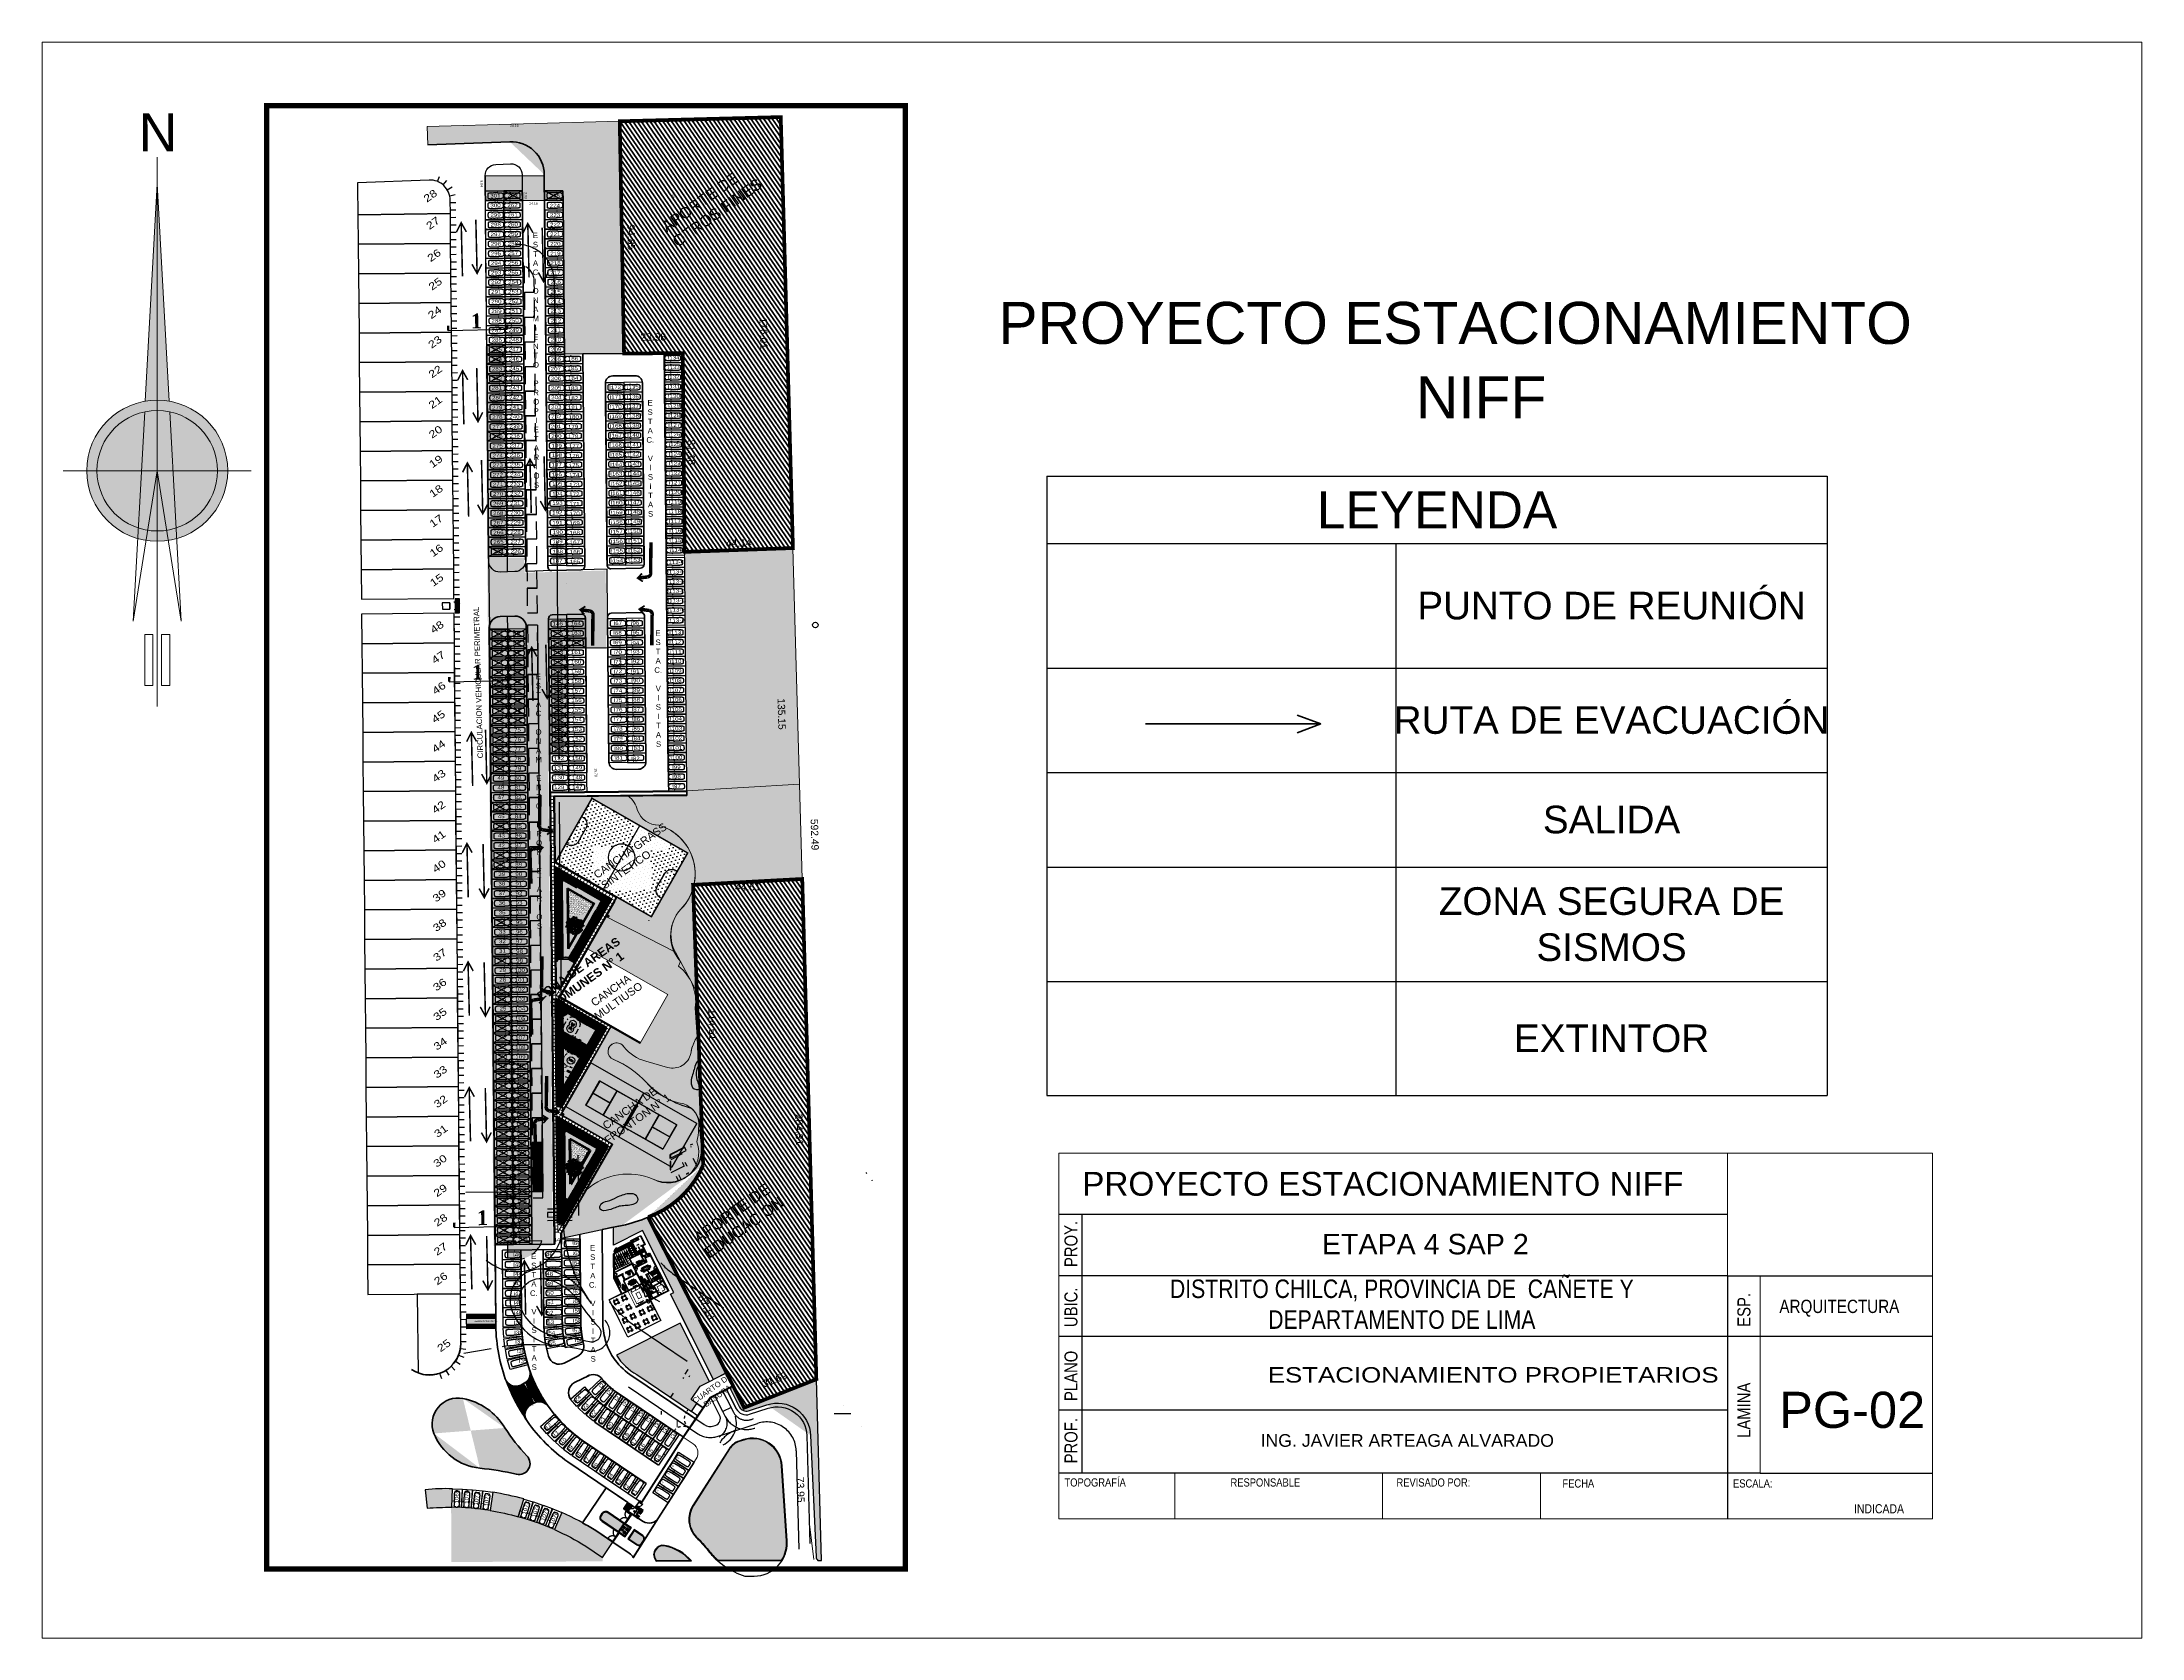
# Paper-space layout 'Layout1' of a CAD drawing. Header units: millimetres. Extents: x 0 to 257, y 0 to 195.
# The model-space entities are those that its viewports show. They can reach past a viewport. Long polylines and large blocks are cut down to what shows.
import ezdxf
from ezdxf import colors
from ezdxf.entities.mleader import LeaderData, LeaderLine
from ezdxf.enums import TextEntityAlignment as Align
from ezdxf.lldxf.tags import DXFTag
from ezdxf.math import Vec2, Vec3

# ---------------------------------------------------------------- set-up
doc = ezdxf.new("R2010")
doc.units = ezdxf.units.MM
for name, pattern in [('ACAD_ISO02W100', [15, 12, -3]), ('ACAD_ISO10W100', [18, 12, -3, 0, -3]), ('CONTINUA', [0]), ('DASHDOT2', [0.5, 0.25, -0.125, 0, -0.125]), ('DASHED', [19.05, 12.7, -6.35]), ('DASHED2', [0.375, 0.25, -0.125]), ('DGN Style 2', [7.96042, 4.776252, -3.184168]), ('HIDDEN', [0.375, 0.25, -0.125]), ('HIDDEN2', [4.7625, 3.175, -1.5875])]:
    doc.linetypes.add(name, pattern=pattern)
doc.layers.get('0').update_dxf_attribs({"true_color": 0xc2ced6})
for name, color, linetype, lineweight in [('0-EVACUACIÓN', 84, 'Continuous', 90), ('00_Pistas y Veredas', 7, 'Continuous', 30), ('00_VEHICULO DE EMERGENCIA', 253, 'DASHED', 30), ('0_ceramico modulacion', 252, 'Continuous', 5), ('0_MURO BAJO', 31, 'Continuous', 15), ('A-NOTAS', 5, 'HIDDEN2', 5), ('A_ventanas', 252, 'Continuous', 9), ('BEQ_RIEL', 130, 'Continuous', 5), ('BEQ_SOL Y SOMBRA', 1, 'Continuous', 5), ('CARRETERA CARROZABLE', 7, 'Continuous', 0), ('COTAS', 7, 'Continuous', 5), ('Layer2', 1, 'Continuous', 5), ('Layer3', 6, 'Continuous', 5), ('Layer5', 3, 'Continuous', 5), ('LOTES_MENORCA', 250, 'Continuous', 50), ('Menorca-Parques-A-Arboles', 74, 'Continuous', 18), ('Menorca-Parques-A-Bruñas', 252, 'Continuous', 5), ('Menorca-Parques-A-Minigym', 244, 'Continuous', 5), ('Menorca-Parques-A-Proyeccion', 9, 'DASHED2', 9), ('Menorca-Parques-A-Sardineles', 8, 'Continuous', 18), ('MUEBLES', 251, 'Continuous', 13), ('TEXTO LOTES', 170, 'Continuous', 25)]:
    doc.layers.add(name, color=color, linetype=linetype, lineweight=lineweight)
for name, color, linetype in [('00', 7, 'Continuous'), ('00_Bermas', 252, 'Continuous'), ('00_Cotas', 2, 'Continuous'), ('00_EJE VIAL', 253, 'HIDDEN2'), ('00_Lotes', 224, 'Continuous'), ('00_Parque-Hatch', 94, 'Continuous'), ('01_Concreto', 251, 'Continuous'), ('01_Concreto_Bruñas', 252, 'Continuous'), ('03_Text_Rasante', 1, 'Continuous'), ('04_COLOR BANCAS', 252, 'Continuous'), ('0_CORTES_VIAS', 2, 'Continuous'), ('0_COTAS 2', 252, 'Continuous'), ('0_HATCH_JARDIN', 84, 'Continuous'), ('0_HATCH_VEREDA', 253, 'Continuous'), ('0_LOTES', 224, 'Continuous'), ('0_RETIROS', 84, 'Continuous'), ('0_TEXTOS_GENERALES', 5, 'Continuous'), ('1', 1, 'Continuous'), ('2', 2, 'Continuous'), ('3', 3, 'Continuous'), ('5', 5, 'Continuous'), ('_A_BRUÑAS', 5, 'Continuous'), ('_HU TIPO 4 ETAPAS', 3, 'Continuous'), ('_P_ARQ', 7, 'Continuous'), ('_RAMPAS', 7, 'Continuous'), ('A-AREA DE TALUD', 82, 'Continuous'), ('A-COLUMNAS', 3, 'Continuous'), ('A-MOBILIARIO', 1, 'Continuous'), ('A-MURO', 4, 'Continuous'), ('A-MUROBAJO', 2, 'Continuous'), ('A-PUERTA', 8, 'Continuous'), ('A-SANITARIOS', 2, 'Continuous'), ('A-VENTANA', 8, 'Continuous'), ('A-VEREDAS', 9, 'Continuous'), ('A_Muebles', 2, 'Continuous'), ('A_Sanitarios', 2, 'Continuous'), ('A_Texto Ambientes', 3, 'Continuous'), ('ACHURADOS', 251, 'Continuous'), ('ACHURADOS-01', 8, 'Continuous'), ('ACM puertas', 2, 'Continuous'), ('ARBOLES', 7, 'Continuous'), ('C-ROAD', 7, 'Continuous'), ('CUADROVANOS', 1, 'Continuous'), ('Default', 7, 'Continuous'), ('DV1_Predeterminado', 7, 'Continuous'), ('DV3_Predeterminado', 7, 'Continuous'), ('EJE DE VÍA', 5, 'DGN Style 2'), ('EM-COLUMNAS', 3, 'Continuous'), ('EQUIPAMIENTO FIJO', 10, 'Continuous'), ('EQUIPAMIENTO MOVIL', 10, 'Continuous'), ('G-ACOTADO LOTES', 251, 'Continuous'), ('G-PROYECCIONES', 1, 'HIDDEN2'), ('G-TEXTOS-SUBTITULO', 3, 'Continuous'), ('H_BORDES', 252, 'CONTINUA'), ('Layer1', 1, 'Continuous'), ('Layer8', 8, 'Continuous'), ('lotes hu$0$autos', 250, 'Continuous'), ('MEMBRETE', 7, 'Continuous'), ('Menorca-A-muros', 2, 'Continuous'), ('Menorca-A-PUERTA', 8, 'Continuous'), ('MENORCA_TEXTO CALLES Y AVENIDAS', 2, 'Continuous'), ('MOBILIARIO', 251, 'Continuous'), ('NIVEL', 1, 'Continuous'), ('proyeccion', 8, 'DASHED'), ('PROYECCIONES', 252, 'DASHED2'), ('PUERTAS', 1, 'Continuous'), ('SANITARIOS', 13, 'Continuous'), ('TEXTO_DATOS', 7, 'Continuous'), ('TEXTOS', 3, 'Continuous'), ('TEXTOS-03', 3, 'Continuous'), ('TEXTOS-04', 4, 'Continuous'), ('VANOS', 2, 'Continuous'), ('VIGAS', 1, 'HIDDEN')]:
    doc.layers.add(name, color=color, linetype=linetype)
doc.layers.add('a.v. aptenia', color=7, linetype='Continuous', true_color=0x005716)
doc.layers.add('A_TRAZADO', color=4, linetype='Continuous', plot=False)
doc.styles.add('01COTAS', font='romans.shx')
doc.styles.add('1-200 R', font='bgothl.ttf', dxfattribs={"width": 0.8, "height": 0.35})
doc.styles.add('7-5-TITULO', font='Arial', dxfattribs={"height": 0.03})
doc.styles.add('ALE', font='sanss___.ttf', dxfattribs={"width": 1.1, "height": 0.1})
doc.styles.add('ALEAMB', font='arial.ttf', dxfattribs={"width": 1.1, "height": 0.12})
doc.styles.add('Arial', font='arial.ttf', dxfattribs={"width": 1.2})
doc.styles.add('cotas', font='arial.ttf', dxfattribs={"width": 1.2})
doc.styles.add('DIAZ', font='swissel.ttf', dxfattribs={"width": 1.5})
doc.styles.add('L100', font='', dxfattribs={"height": 0.25})
doc.styles.add('OXKAR', font='times.ttf', dxfattribs={"height": 2})
doc.styles.add('R60-50', font='romans.shx', dxfattribs={"width": 1.3, "height": 0.06})
doc.styles.get("Standard").update_dxf_attribs({"font": 'arial.ttf'})
doc.styles.add('Texto', font='arial.ttf', dxfattribs={"height": 0.2})
doc.styles.get('L100').set_extended_font_data('Simplified Arabic')
tags = doc.linetypes.add('DOT2', pattern=[3.175, 0, -3.175]).pattern_tags.tags
tags[6:7] = [DXFTag(74, 4), DXFTag(75, 0), DXFTag(340, '0'), DXFTag(46, 0.0), DXFTag(50, 0.0), DXFTag(44, 0.0), DXFTag(45, 0.0)]
tags[4:5] = [DXFTag(74, 4), DXFTag(75, 0), DXFTag(340, '0'), DXFTag(46, 0.0), DXFTag(50, 0.0), DXFTag(44, 0.0), DXFTag(45, 0.0)]
doc.dimstyles.new('cotas cuneo', dxfattribs={"dimscale": 0, "dimtxt": 1, "dimasz": 0, "dimexe": 2, "dimexo": 1.25, "dimgap": 1, "dimtad": 0, "dimlfac": 1, "dimzin": 4, "dimdsep": 46, "dimtxsty": 'Standard', "dimblk": 'NONE', "dimcen": 0, "dimse1": 1, "dimse2": 1, "dimsd1": 1, "dimsd2": 1, "dimclrt": 2, "dimazin": 0, "dimtfac": 1, "dimtix": 1, "dimtmove": 0, "dimatfit": 0, "dimldrblk": 'NONE', "dimfxl": 1, "dimarcsym": 0})
doc.dimstyles.new('DIM-50-PLANTA', dxfattribs={"dimscale": 0.05, "dimtxt": 2, "dimasz": 2, "dimexe": 2, "dimexo": 2, "dimgap": 1, "dimtad": 1, "dimzin": 4, "dimdsep": 46, "dimtxsty": '01COTAS', "dimblk": 'ARCHTICK', "dimcen": 25, "dimclrd": 256, "dimclre": 256, "dimclrt": 2, "dimadec": 0, "dimazin": 3, "dimtfac": 1, "dimtmove": 2, "dimatfit": 3, "dimfxl": 2, "dimtolj": 1, "dimtzin": 0, "dimarcsym": 0})
pattern_1 = [(124.525211713, (7174131.3193, -10854872.3002), (-1.1847325734, -0.81501193148), [])]
pattern_2 = [(77.5750947866, (-410524.92446, -13002042.6709), (-0.395330194152, 0.439867143114), [0, -0.466294532984, 0, -0.521513622416, 0, -0.498505668486]), (47.5750947866, (-410524.9245, -13002042.6709), (-0.14192440596, 1.01200526065), [0, -0.251553629636, 0, -0.420278625124, 0, -0.161055677511]), (7.5750947866, (-410525.2132, -13002042.91383), (0.729905484133, 0.616363838232), [0, -0.153386359534, 0, -0.552190894323, 0, -0.72091588981]), (357.5750947866, (-410525.2132, -13002042.9138), (0.532328560034, 0.799730681003), [0, -0.076693179767, 0, -0.3619918085, 0, -0.414143170742])]
pattern_3 = [(0, (0, 0), (0, 6.985), [5.08, -1.905]), (90, (0, 0), (-6.985, 4e-16), [5.08, -1.905])]

# ---------------------------------------------------------------- blocks, each defined once
blk = doc.blocks.new('NORTE')
at = {"lineweight": 5}
h = blk.add_hatch(color=256, dxfattribs=at)
h.paths.add_polyline_path([(0, -2.81), (-1.25, -25.56, -0.04248), (0, -25.46)])
h.paths.add_polyline_path([(0, -2.81), (0, -25.46, -0.04248), (1.25, -25.57)])
at = {"true_color": 0xffffff}
h = blk.add_hatch(color=7, dxfattribs=at)
h.dxf.hatch_style = 1
edge = h.paths.add_edge_path()
edge.add_arc((0, -32.84), 7.38, 0, 360)
at = {"lineweight": 5}
h = blk.add_hatch(color=256, dxfattribs=at)
h.paths.add_polyline_path([(-6.31, -32.84), (-7.38, -32.84, 0.334582), (-2.04, -39.93), (-1.98, -38.83, -0.323811)])
h.paths.add_polyline_path([(-0.99, -39.07, -0.040114), (-1.98, -38.83), (-2.04, -39.93, 0.030384), (-1.16, -40.12)])
h.paths.add_polyline_path([(-0.99, -39.07), (-1.16, -40.12, 0.039471), (0, -40.21), (0, -39.14, -0.039471)])
h.paths.add_polyline_path([(0, -40.21, 0.039471), (1.16, -40.12), (0.99, -39.07, -0.039471), (0, -39.14)])
h.paths.add_polyline_path([(1.16, -40.12, 0.030384), (2.03, -39.93), (1.97, -38.83, -0.040114), (0.99, -39.07)])
h.paths.add_polyline_path([(1.97, -38.83), (2.03, -39.93, 0.334582), (7.37, -32.84), (6.31, -32.84, -0.323811)])
for p, q in [((0, -57.51), (0, 0)), ((-9.84, -32.84), (9.83, -32.84))]:
    blk.add_line(p, q, dxfattribs=at)
at = {"color": 7, "lineweight": 5}
for points in [[(-1.25, -25.56), (0, -2.81), (1.25, -25.57)], [(-1.31, -26.66), (-2.51, -48.6), (0, -32.84), (2.51, -48.6), (1.31, -26.66)]]:
    blk.add_lwpolyline(points, dxfattribs=at)
at = {"lineweight": 5}
for points in [[(-0.46, -49.99), (-1.31, -49.99), (-1.31, -55.32), (-0.46, -55.32)], [(0.46, -49.99), (1.31, -49.99), (1.31, -55.32), (0.46, -55.32)]]:
    blk.add_lwpolyline(points, close=True, dxfattribs=at)
at = {"color": 7, "lineweight": 5}
for radius in [7.38, 6.31]:
    blk.add_circle((0, -32.84), radius, dxfattribs=at)
at = {"color": 0, "style": 'Arial'}
blk.add_text('N', height=4, dxfattribs=at).set_placement((0.08, 0.59), align=Align.CENTER)
blk = doc.blocks.new('*T358')
at = {"color": 0, "linetype": 'ByBlock', "lineweight": -2, "transparency": 16777216}
for p, q in [((0, 0), (95.28, 0)), ((0, 0), (0, -75.63)), ((95.28, 0), (95.28, -75.63)), ((0, -8.25), (95.28, -8.25)), ((42.61, -8.25), (42.61, -75.63)), ((0, -23.44), (95.28, -23.44)), ((0, -36.18), (95.28, -36.18)), ((0, -47.74), (95.28, -47.74)), ((0, -61.71), (95.28, -61.71)), ((0, -75.63), (95.28, -75.63))]:
    blk.add_line(p, q, dxfattribs=at)
at = {"color": 0, "transparency": 16777216, "attachment_point": 5}
for s, insert, char_height, width in [('LEYENDA', (47.64, -4.13), 4.501, 93.0263), ('{\\C256;\\c0;PUNTO DE REUNIÓN}', (68.94, -15.84), 3.376, 50.419), ('{\\C256;\\c0;RUTA DE EVACUACIÓN}', (68.94, -29.81), 3.376, 50.419), ('{\\C256;\\c0;SALIDA}', (68.94, -41.96), 3.376, 50.419), ('{\\C256;\\c0;ZONA SEGURA DE SISMOS}', (68.94, -54.73), 3.376, 50.419), ('{\\C256;\\c0;EXTINTOR}', (68.94, -68.67), 3.376, 50.419)]:
    blk.add_mtext(s, dxfattribs=dict(at, insert=insert, char_height=char_height, width=width))
blk = doc.blocks.new('lotes hu$0$est.01')
at = {"layer": 'proyeccion', "color": 8, "linetype": 'DASHED', "ltscale": 0.1, "extrusion": (0.001267, -4.81441e-05, 0.999999)}
for p, q in [((-2713714.93, 7725536.66), (-2713714.98, 7725536.61)), ((-2713714.98, 7725536.61), (-2713714.97, 7725536.59)), ((-2713714.97, 7725536.59), (-2713714.79, 7725536.6)), ((-2713714.79, 7725536.68), (-2713714.93, 7725536.66)), ((-2713714.73, 7725537.81), (-2713714.72, 7725537.93)), ((-2713714.72, 7725537.93), (-2713714.7, 7725538.02)), ((-2713714.7, 7725538.02), (-2713714.7, 7725538.03)), ((-2713714.68, 7725538.05), (-2713714.24, 7725538.17)), ((-2713714.24, 7725538.17), (-2713714.24, 7725538.2)), ((-2713713.86, 7725538.2), (-2713713.85, 7725538.17)), ((-2713713.85, 7725538.17), (-2713713.41, 7725538.05)), ((-2713713.4, 7725538.03), (-2713713.39, 7725538.02)), ((-2713713.39, 7725538.02), (-2713713.37, 7725537.93)), ((-2713713.37, 7725537.93), (-2713713.36, 7725537.81)), ((-2713713.3, 7725536.68), (-2713713.16, 7725536.66)), ((-2713713.12, 7725536.59), (-2713713.3, 7725536.6)), ((-2713713.16, 7725536.66), (-2713713.11, 7725536.61)), ((-2713713.11, 7725536.61), (-2713713.12, 7725536.59))]:
    blk.add_line(p, q, dxfattribs=at)
at = {"layer": 'proyeccion', "color": 8, "linetype": 'DASHED', "ltscale": 0.1}
blk.add_lwpolyline([(-2713715.36, 7725538.31), (-2713712.76, 7725538.31), (-2713712.76, 7725533.31), (-2713715.36, 7725533.31)], close=True, dxfattribs=at)
at = {"layer": 'proyeccion', "color": 8, "linetype": 'DASHED', "ltscale": 0.1, "extrusion": (0.001267, -4.81441e-05, 0.999999)}
for centre, radius, start, end in [((-2713699.57, 7725535.69, -3810.57), 13.07, 176.7683, 183.2445), ((-2713708.59, 7725537.05, -3810.58), 4.01, 171.5904, 183.7794), ((-2713699.57, 7725535.69, -3810.57), 13.07, 175.2044, 176.4084), ((-2713712.5, 7725537.85, -3810.59), 0.0285, 105.7439, 155.0798), ((-2713711.9, 7725537.52, -3810.59), 0.532, 86.8265, 107.7659), ((-2713711.84, 7725537.52, -3810.59), 0.533, 72.1149, 93.0392), ((-2713711.24, 7725537.85, -3810.59), 0.0285, 25.1155, 74.4513), ((-2713715.15, 7725537.03, -3810.59), 4.01, 356.4159, 8.6049), ((-2713724.16, 7725535.65, -3810.6), 13.07, 3.7869, 4.9909), ((-2713724.16, 7725535.65, -3810.6), 13.07, 356.9508, 3.427), ((-2713710.63, 7725534.65, -3810.59), 2.01, 171.3294, 203.1907), ((-2713712.45, 7725533.87, -3810.59), 0.0285, 201.4323, 262.3292), ((-2713711.89, 7725537.99, -3810.59), 4.19, 262.3292, 271.0628), ((-2713711.76, 7725536.84, -3810.59), 3.04, 268.8497, 279.1071), ((-2713711.28, 7725533.87, -3810.59), 0.0285, 277.866, 338.7629), ((-2713713.1, 7725534.65, -3810.59), 2.01, 336.8953, 8.7487)]:
    blk.add_arc(centre, radius, start, end, dxfattribs=at)
blk = doc.blocks.new('B150')
at = {"layer": '_A_BRUÑAS'}
blk.add_lwpolyline([(0, 0.75), (0, -0.75)], dxfattribs=at)
blk = doc.blocks.new('PALMERA')
for points in [[(-1, 0.3, 0.02, 0, 0), (-1.1, 0.4, 0, 0, 0)], [(-1, 0.3, 0.02, 0, 0), (-1.1, 0.3, 0, 0, 0)], [(-1, 0.3, 0.02, 0, 0), (-1, 0.2, 0, 0, 0)], [(-1.1, 0.3, 0.02, 0, 0), (-1.1, 0.3, 0, 0, 0)], [(-0.9, 0.3, 0.02, 0, 0), (-1, 0.4, 0, 0, 0)], [(-1, 0.3, 0.02, 0, 0), (-1, 0.4, 0, 0, 0)], [(-0.9, 0.3, 0.02, 0, 0), (-1, 0.2, 0, 0, 0)], [(-0.9, 0.3, 0.02, 0, 0), (-1, 0.2, 0, 0, 0)], [(-0.8, 0.2, 0.02, 0, 0), (-0.8, 0.3, 0, 0, 0)], [(-0.9, 0.3, 0.02, 0, 0), (-0.9, 0.4, 0, 0, 0)], [(-0.8, 0.2, 0.02, 0, 0), (-0.9, 0.2, 0, 0, 0)], [(-0.8, 0, 0.02, 0, 0), (-0.8, 0.1, 0, 0, 0)], [(-0.8, 0, 0.02, 0, 0), (-0.9, 0, 0, 0, 0)], [(-0.8, 0, 0.02, 0, 0), (-0.9, 0, 0, 0, 0)], [(-0.7, 0.8, 0.02, 0, 0), (-0.8, 0.9, 0, 0, 0)], [(-0.7, 0.8, 0.02, 0, 0), (-0.8, 0.8, 0, 0, 0)], [(-0.7, 0.8, 0.02, 0, 0), (-0.8, 0.8, 0, 0, 0)], [(-0.8, 0.2, 0.02, 0, 0), (-0.8, 0.3, 0, 0, 0)], [(-0.7, 0.2, 0.02, 0, 0), (-0.8, 0.1, 0, 0, 0)], [(-0.8, 0.2, 0.02, 0, 0), (-0.8, 0.1, 0, 0, 0)], [(-0.7, 0, 0.02, 0, 0), (-0.8, 0.1, 0, 0, 0)], [(-0.8, 0, 0.02, 0, 0), (-0.8, 0.1, 0, 0, 0)], [(-0.7, 0, 0.02, 0, 0), (-0.7, -0.1, 0, 0, 0)], [(-0.8, 0, 0.02, 0, 0), (-0.8, -0.1, 0, 0, 0)], [(-0.7, 0.8, 0.02, 0, 0), (-0.7, 0.9, 0, 0, 0)], [(-0.7, 0.8, 0.02, 0, 0), (-0.7, 0.9, 0, 0, 0)], [(-0.6, 0.7, 0.02, 0, 0), (-0.7, 0.7, 0, 0, 0)], [(-0.6, 0.7, 0.02, 0, 0), (-0.7, 0.7, 0, 0, 0)], [(-0.6, 0.6, 0.02, 0, 0), (-0.7, 0.6, 0, 0, 0)], [(-0.7, 0.4, 0.02, 0, 0), (-0.7, 0.4, 0, 0, 0)], [(-0.6, 0.4, 0.02, 0, 0), (-0.7, 0.4, 0, 0, 0)], [(-0.6, 0.4, 0.02, 0, 0), (-0.7, 0.3, 0, 0, 0)], [(-0.7, 0.2, 0.02, 0, 0), (-0.7, 0.3, 0, 0, 0)], [(-0.6, 0.2, 0.02, 0, 0), (-0.7, 0.3, 0, 0, 0)], [(-0.6, 0.2, 0.02, 0, 0), (-0.7, 0.1, 0, 0, 0)], [(-0.6, 0.2, 0.02, 0, 0), (-0.7, 0.1, 0, 0, 0)], [(-0.6, 0, 0.02, 0, 0), (-0.7, 0.1, 0, 0, 0)], [(-0.6, 0, 0.02, 0, 0), (-0.7, -0.1, 0, 0, 0)], [(-0.6, 0.6, 0.02, 0, 0), (-0.5, 0.7, 0, 0, 0)], [(-0.6, 0.7, 0.02, 0, 0), (-0.6, 0.8, 0, 0, 0)], [(-0.6, 0.7, 0.02, 0, 0), (-0.6, 0.8, 0, 0, 0)], [(-0.5, 0.5, 0.02, 0, 0), (-0.6, 0.5, 0, 0, 0)], [(-0.5, 0.6, 0.02, 0, 0), (-0.6, 0.6, 0, 0, 0)], [(-0.4, 0.5, 0.02, 0, 0), (-0.5, 0.5, 0, 0, 0)], [(-0.6, 0.4, 0.02, 0, 0), (-0.6, 0.5, 0, 0, 0)], [(-0.6, 0.4, 0.02, 0, 0), (-0.6, 0.5, 0, 0, 0)], [(-0.6, 0.2, 0.02, 0, 0), (-0.6, 0.3, 0, 0, 0)], [(-0.5, 0.1, 0.02, 0, 0), (-0.5, 0.3, 0, 0, 0)], [(-0.5, 0.3, 0.02, 0, 0), (-0.6, 0.3, 0, 0, 0)], [(-0.5, 0.3, 0.02, 0, 0), (-0.6, 0.3, 0, 0, 0)], [(-0.5, 0.1, 0.02, 0, 0), (-0.6, 0.1, 0, 0, 0)], [(-0.5, 0.1, 0.02, 0, 0), (-0.6, 0, 0, 0, 0)], [(-0.6, 0, 0.02, 0, 0), (-0.6, 0.1, 0, 0, 0)], [(-0.5, 0, 0.02, 0, 0), (-0.6, 0.1, 0, 0, 0)], [(-0.6, 0, 0.02, 0, 0), (-0.6, -0.1, 0, 0, 0)], [(-0.5, 0, 0.02, 0, 0), (-0.6, -0.1, 0, 0, 0)], [(-0.5, 0.5, 0.02, 0, 0), (-0.4, 0.7, 0, 0, 0)], [(-0.5, 0.6, 0.02, 0, 0), (-0.5, 0.7, 0, 0, 0)], [(-0.4, 0.4, 0.02, 0, 0), (-0.5, 0.4, 0, 0, 0)], [(-0.3, 0.4, 0.02, 0, 0), (-0.4, 0.3, 0, 0, 0)], [(-0.4, 0.4, 0.02, 0, 0), (-0.5, 0.4, 0, 0, 0)], [(-0.5, 0.3, 0.02, 0, 0), (-0.5, 0.4, 0, 0, 0)], [(-0.5, 0.3, 0.02, 0, 0), (-0.5, 0.4, 0, 0, 0)], [(-0.4, 0.3, 0.02, 0, 0), (-0.5, 0.2, 0, 0, 0)], [(-0.5, 0.1, 0.02, 0, 0), (-0.5, 0.2, 0, 0, 0)], [(-0.4, 0.2, 0.02, 0, 0), (-0.5, 0.2, 0, 0, 0)], [(-0.3, 0.1, 0.02, 0, 0), (-0.4, 0, 0, 0, 0)], [(-0.4, 0.1, 0.02, 0, 0), (-0.5, 0, 0, 0, 0)], [(-0.4, 0, 0.02, 0, 0), (-0.5, 0.1, 0, 0, 0)], [(-0.4, 0, 0.02, 0, 0), (-0.5, -0.1, 0, 0, 0)], [(-0.4, 0.7, 0.02, 0, 0), (-0.4, 0.7, 0, 0, 0)], [(-0.4, 0.7, 0.02, 0, 0), (-0.3, 0.8, 0, 0, 0)], [(-0.4, 0.8, 0.02, 0, 0), (-0.4, 0.8, 0, 0, 0)], [(-0.3, 0.7, 0.02, 0, 0), (-0.4, 0.7, 0, 0, 0)], [(-0.4, 0.4, 0.02, 0, 0), (-0.4, 0.6, 0, 0, 0)], [(-0.4, 0.5, 0.02, 0, 0), (-0.4, 0.6, 0, 0, 0)], [(-0.3, 0.6, 0.02, 0, 0), (-0.4, 0.6, 0, 0, 0)], [(-0.3, 0.6, 0.02, 0, 0), (-0.4, 0.6, 0, 0, 0)], [(-0.4, 0.4, 0.02, 0, 0), (-0.3, 0.5, 0, 0, 0)], [(-0.3, 0.5, 0.02, 0, 0), (-0.4, 0.5, 0, 0, 0)], [(-0.4, 0.3, 0.02, 0, 0), (-0.4, 0.4, 0, 0, 0)], [(-0.4, 0.2, 0.02, 0, 0), (-0.4, 0.4, 0, 0, 0)], [(-0.2, 0.3, 0.02, 0, 0), (-0.4, 0.2, 0, 0, 0)], [(-0.3, 0.3, 0.02, 0, 0), (-0.4, 0.3, 0, 0, 0)], [(-0.3, 0.1, 0.02, 0, 0), (-0.4, 0.2, 0, 0, 0)], [(-0.4, 0.1, 0.02, 0, 0), (-0.4, 0.2, 0, 0, 0)], [(-0.3, 0.1, 0.02, 0, 0), (-0.4, 0, 0, 0, 0)], [(-0.3, -0.1, 0.02, 0, 0), (-0.4, 0, 0, 0, 0)], [(-0.3, 0.7, 0.02, 0, 0), (-0.3, 0.7, 0, 0, 0)], [(-0.3, 0.6, 0.02, 0, 0), (-0.2, 0.7, 0, 0, 0)], [(-0.3, 0.6, 0.02, 0, 0), (-0.2, 0.7, 0, 0, 0)], [(-0.3, 0.5, 0.02, 0, 0), (-0.2, 0.6, 0, 0, 0)], [(-0.3, 0.4, 0.02, 0, 0), (-0.3, 0.5, 0, 0, 0)], [(-0.2, 0.5, 0.02, 0, 0), (-0.3, 0.5, 0, 0, 0)], [(-0.3, 0.3, 0.02, 0, 0), (-0.2, 0.4, 0, 0, 0)], [(-0.2, 0.4, 0.02, 0, 0), (-0.3, 0.4, 0, 0, 0)], [(-0.2, 0.1, 0.02, 0, 0), (-0.3, 0.2, 0, 0, 0)], [(-0.3, 0.1, 0.02, 0, 0), (-0.3, 0.2, 0, 0, 0)], [(-0.2, 0.2, 0.02, 0, 0), (-0.3, 0.1, 0, 0, 0)], [(-0.2, 0.2, 0.02, 0, 0), (-0.3, 0.2, 0, 0, 0)], [(-0.2, 0.1, 0.02, 0, 0), (-0.3, 0, 0, 0, 0)], [(-0.2, 0, 0.02, 0, 0), (-0.3, -0.1, 0, 0, 0)], [(-0.1, 0.1, 0.02, 0, 0), (-0.3, 0.1, 0, 0, 0)], [(-0.2, -0.1, 0.02, 0, 0), (-0.3, 0, 0, 0, 0)], [(-0.2, 0, 0.02, 0, 0), (-0.3, 0, 0, 0, 0)], [(-0.2, 1.1, 0.02, 0, 0), (-0.2, 1.2, 0, 0, 0)], [(-0.2, 1.1, 0.02, 0, 0), (-0.2, 1.1, 0, 0, 0)], [(-0.1, 1, 0.02, 0, 0), (-0.2, 1, 0, 0, 0)], [(-0.2, 1.1, 0.02, 0, 0), (-0.1, 1.1, 0, 0, 0)], [(-0.1, 1, 0.02, 0, 0), (-0.1, 1.1, 0, 0, 0)], [(-0.1, 1, 0.02, 0, 0), (-0.2, 1, 0, 0, 0)], [(-0.1, 0.9, 0.02, 0, 0), (-0.2, 0.9, 0, 0, 0)], [(-0.1, 1, 0.02, 0, 0), (-0.1, 1, 0, 0, 0)], [(-0.1, 0.8, 0.02, 0, 0), (-0.2, 0.9, 0, 0, 0)], [(-0.1, 0.7, 0.02, 0, 0), (-0.2, 0.8, 0, 0, 0)], [(-0.1, 0.8, 0.02, 0, 0), (-0.2, 0.8, 0, 0, 0)], [(-0.1, 0.7, 0.02, 0, 0), (-0.2, 0.7, 0, 0, 0)], [(-0.1, 0.6, 0.02, 0, 0), (-0.2, 0.6, 0, 0, 0)], [(-0.1, 0.5, 0.02, 0, 0), (-0.2, 0.6, 0, 0, 0)], [(-0.2, 0.5, 0.02, 0, 0), (-0.2, 0.6, 0, 0, 0)], [(-0.1, 0.5, 0.02, 0, 0), (-0.2, 0.5, 0, 0, 0)], [(-0.1, 0.4, 0.02, 0, 0), (-0.2, 0.5, 0, 0, 0)], [(-0.2, 0.4, 0.02, 0, 0), (-0.1, 0.5, 0, 0, 0)], [(-0.2, 0.3, 0.02, 0, 0), (-0.2, 0.4, 0, 0, 0)], [(-0.2, 0.2, 0.02, 0, 0), (-0.2, 0.4, 0, 0, 0)], [(-0.1, 0.3, 0.02, 0, 0), (-0.2, 0.4, 0, 0, 0)], [(0, 0.3, 0.02, 0, 0), (-0.2, 0.3, 0, 0, 0)], [(-0.2, 0.2, 0.02, 0, 0), (-0.1, 0.3, 0, 0, 0)], [(0, 0.2, 0.02, 0, 0), (-0.2, 0.3, 0, 0, 0)], [(-0.1, 0, 0.02, 0, 0), (-0.1, 0.2, 0, 0, 0)], [(-0.2, 0, 0.02, 0, 0), (-0.2, 0.2, 0, 0, 0)], [(0, 0.2, 0.02, 0, 0), (-0.2, 0.2, 0, 0, 0)], [(-0.1, 0, 0.02, 0, 0), (-0.2, 0.1, 0, 0, 0)], [(-0.1, 0.1, 0.02, 0, 0), (-0.2, 0.1, 0, 0, 0)], [(-0.1, 0, 0.02, 0, 0), (-0.2, -0.1, 0, 0, 0)], [(-0.1, 0.9, 0.02, 0, 0), (0, 1, 0, 0, 0)], [(-0.1, 0.8, 0.02, 0, 0), (0, 0.9, 0, 0, 0)], [(-0.1, 0.8, 0.02, 0, 0), (0, 0.8, 0, 0, 0)], [(-0.1, 0.7, 0.02, 0, 0), (0, 0.8, 0, 0, 0)], [(-0.1, 0.6, 0.02, 0, 0), (0, 0.7, 0, 0, 0)], [(-0.1, 0.7, 0.02, 0, 0), (0, 0.7, 0, 0, 0)], [(-0.1, 0.5, 0.02, 0, 0), (0, 0.6, 0, 0, 0)], [(-0.1, 0.5, 0.02, 0, 0), (0, 0.5, 0, 0, 0)], [(-0.1, 0.4, 0.02, 0, 0), (0, 0.5, 0, 0, 0)], [(0, 0.4, 0.02, 0, 0), (0, 0.5, 0, 0, 0)], [(-0.1, 0.3, 0.02, 0, 0), (0, 0.4, 0, 0, 0)], [(0, 0.3, 0.02, 0, 0), (0.1, 0.4, 0, 0, 0)], [(-0.1, 0.1, 0.02, 0, 0), (-0.1, 0.3, 0, 0, 0)], [(-0.1, 0.1, 0.02, 0, 0), (0, 0.2, 0, 0, 0)], [(0, 0.1, 0.02, 0, 0), (0, 0.2, 0, 0, 0)], [(0.1, 0.7, 0.02, 0, 0), (0, 0.8, 0, 0, 0)], [(0.1, 0.6, 0.02, 0, 0), (0, 0.7, 0, 0, 0)], [(0.1, 0.6, 0.02, 0, 0), (0, 0.6, 0, 0, 0)], [(0.1, 0.7, 0.02, 0, 0), (0, 0.7, 0, 0, 0)], [(0.1, 0.5, 0.02, 0, 0), (0, 0.6, 0, 0, 0)], [(0.1, 0.5, 0.02, 0, 0), (0.2, 0.6, 0, 0, 0)], [(0.1, 0.6, 0.02, 0, 0), (0.2, 0.6, 0, 0, 0)], [(0, 0.4, 0.02, 0, 0), (0.1, 0.5, 0, 0, 0)], [(0.1, 0.3, 0.02, 0, 0), (0, 0.4, 0, 0, 0)], [(0, 0.2, 0.02, 0, 0), (0.1, 0.3, 0, 0, 0)], [(0, 0.2, 0.02, 0, 0), (0.1, 0.3, 0, 0, 0)], [(0.1, 0.2, 0.02, 0, 0), (0, 0.3, 0, 0, 0)], [(0.1, 0.2, 0.02, 0, 0), (0, 0.3, 0, 0, 0)], [(0, 0, 0.02, 0, 0), (0.1, 0.2, 0, 0, 0)], [(0, 0.1, 0.02, 0, 0), (0.1, 0.2, 0, 0, 0)], [(0, 0, 0.02, 0, 0), (0.1, 0.1, 0, 0, 0)], [(0.1, 0.7, 0.02, 0, 0), (0.1, 0.8, 0, 0, 0)], [(0.1, 0.8, 0.02, 0, 0), (0.1, 0.8, 0, 0, 0)], [(0.1, 0.6, 0.02, 0, 0), (0.2, 0.7, 0, 0, 0)], [(0.1, 0.7, 0.02, 0, 0), (0.1, 0.7, 0, 0, 0)], [(0.2, 0.4, 0.02, 0, 0), (0.1, 0.5, 0, 0, 0)], [(0.2, 0.5, 0.02, 0, 0), (0.2, 0.6, 0, 0, 0)], [(0.1, 0.3, 0.02, 0, 0), (0.1, 0.4, 0, 0, 0)], [(0.2, 0.4, 0.02, 0, 0), (0.1, 0.5, 0, 0, 0)], [(0.1, 0.3, 0.02, 0, 0), (0.3, 0.3, 0, 0, 0)], [(0.1, 0.3, 0.02, 0, 0), (0.3, 0.3, 0, 0, 0)], [(0.1, 0.2, 0.02, 0, 0), (0.2, 0.2, 0, 0, 0)], [(0.1, 0.2, 0.02, 0, 0), (0.2, 0.2, 0, 0, 0)], [(0.1, 0.1, 0.02, 0, 0), (0.1, 0.2, 0, 0, 0)], [(0.1, 0.1, 0.02, 0, 0), (0.1, 0.2, 0, 0, 0)], [(0.1, 0.1, 0.02, 0, 0), (0.2, 0, 0, 0, 0)], [(0.1, 0.1, 0.02, 0, 0), (0.3, 0, 0, 0, 0)], [(0.1, 0, 0.02, 0, 0), (0.2, 0.1, 0, 0, 0)], [(0.1, 0, 0.02, 0, 0), (0.2, -0.1, 0, 0, 0)], [(0.3, 0.7, 0.02, 0, 0), (0.2, 0.8, 0, 0, 0)], [(0.3, 0.6, 0.02, 0, 0), (0.2, 0.7, 0, 0, 0)], [(0.2, 0.5, 0.02, 0, 0), (0.2, 0.6, 0, 0, 0)], [(0.2, 0.5, 0.02, 0, 0), (0.4, 0.6, 0, 0, 0)], [(0.2, 0.4, 0.02, 0, 0), (0.3, 0.4, 0, 0, 0)], [(0.2, 0.5, 0.02, 0, 0), (0.3, 0.5, 0, 0, 0)], [(0.2, 0.4, 0.02, 0, 0), (0.3, 0.4, 0, 0, 0)], [(0.2, 0.1, 0.02, 0, 0), (0.2, 0.3, 0, 0, 0)], [(0.2, 0.2, 0.02, 0, 0), (0.2, 0.3, 0, 0, 0)], [(0.2, 0.2, 0.02, 0, 0), (0.4, 0.1, 0, 0, 0)], [(0.2, 0.1, 0.02, 0, 0), (0.3, 0.1, 0, 0, 0)], [(0.2, 0, 0.02, 0, 0), (0.2, 0.1, 0, 0, 0)], [(0.2, 0, 0.02, 0, 0), (0.3, 0.1, 0, 0, 0)], [(0.2, 0, 0.02, 0, 0), (0.2, -0.1, 0, 0, 0)], [(0.2, 0, 0.02, 0, 0), (0.3, -0.1, 0, 0, 0)], [(0.4, 0.9, 0.02, 0, 0), (0.3, 1, 0, 0, 0)], [(0.3, 0.8, 0.02, 0, 0), (0.3, 0.9, 0, 0, 0)], [(0.4, 0.8, 0.02, 0, 0), (0.3, 0.9, 0, 0, 0)], [(0.3, 0.7, 0.02, 0, 0), (0.3, 0.8, 0, 0, 0)], [(0.3, 0.8, 0.02, 0, 0), (0.5, 0.8, 0, 0, 0)], [(0.3, 0.7, 0.02, 0, 0), (0.4, 0.7, 0, 0, 0)], [(0.3, 0.7, 0.02, 0, 0), (0.4, 0.7, 0, 0, 0)], [(0.3, 0.6, 0.02, 0, 0), (0.4, 0.6, 0, 0, 0)], [(0.4, 0.4, 0.02, 0, 0), (0.3, 0.5, 0, 0, 0)], [(0.3, 0.3, 0.02, 0, 0), (0.3, 0.4, 0, 0, 0)], [(0.3, 0.4, 0.02, 0, 0), (0.3, 0.5, 0, 0, 0)], [(0.3, 0.2, 0.02, 0, 0), (0.3, 0.4, 0, 0, 0)], [(0.3, 0.3, 0.02, 0, 0), (0.4, 0.3, 0, 0, 0)], [(0.3, 0.4, 0.02, 0, 0), (0.4, 0.4, 0, 0, 0)], [(0.3, 0.2, 0.02, 0, 0), (0.3, 0.3, 0, 0, 0)], [(0.3, 0.2, 0.02, 0, 0), (0.4, 0.1, 0, 0, 0)], [(0.3, 0.2, 0.02, 0, 0), (0.4, 0.2, 0, 0, 0)], [(0.3, 0, 0.02, 0, 0), (0.4, 0.1, 0, 0, 0)], [(0.3, 0, 0.02, 0, 0), (0.4, 0.1, 0, 0, 0)], [(0.3, 0, 0.02, 0, 0), (0.4, -0.1, 0, 0, 0)], [(0.3, 0, 0.02, 0, 0), (0.4, -0.1, 0, 0, 0)], [(0.4, 1, 0.02, 0, 0), (0.4, 1.1, 0, 0, 0)], [(0.4, 0.9, 0.02, 0, 0), (0.4, 1, 0, 0, 0)], [(0.4, 1, 0.02, 0, 0), (0.5, 1, 0, 0, 0)], [(0.4, 0.9, 0.02, 0, 0), (0.5, 0.9, 0, 0, 0)], [(0.4, 0.9, 0.02, 0, 0), (0.5, 0.9, 0, 0, 0)], [(0.4, 0.8, 0.02, 0, 0), (0.5, 0.8, 0, 0, 0)], [(0.5, 0.5, 0.02, 0, 0), (0.4, 0.6, 0, 0, 0)], [(0.4, 0.5, 0.02, 0, 0), (0.4, 0.6, 0, 0, 0)], [(0.5, 0.5, 0.02, 0, 0), (0.6, 0.5, 0, 0, 0)], [(0.4, 0.5, 0.02, 0, 0), (0.5, 0.5, 0, 0, 0)], [(0.4, 0.3, 0.02, 0, 0), (0.4, 0.4, 0, 0, 0)], [(0.4, 0.3, 0.02, 0, 0), (0.4, 0.4, 0, 0, 0)], [(0.4, 0.4, 0.02, 0, 0), (0.5, 0.4, 0, 0, 0)], [(0.4, 0.3, 0.02, 0, 0), (0.5, 0.2, 0, 0, 0)], [(0.4, 0.3, 0.02, 0, 0), (0.6, 0.2, 0, 0, 0)], [(0.4, 0.1, 0.02, 0, 0), (0.5, 0.2, 0, 0, 0)], [(0.4, 0, 0.02, 0, 0), (0.5, 0.1, 0, 0, 0)], [(0.4, 0.1, 0.02, 0, 0), (0.5, 0.1, 0, 0, 0)], [(0.4, 0, 0.02, 0, 0), (0.5, -0.1, 0, 0, 0)], [(0.5, 1, 0.02, 0, 0), (0.5, 1.1, 0, 0, 0)], [(0.5, 0.6, 0.02, 0, 0), (0.5, 0.7, 0, 0, 0)], [(0.5, 0.6, 0.02, 0, 0), (0.5, 0.6, 0, 0, 0)], [(0.6, 0.6, 0.02, 0, 0), (0.6, 0.7, 0, 0, 0)], [(0.5, 0.6, 0.02, 0, 0), (0.6, 0.6, 0, 0, 0)], [(0.5, 0.6, 0.02, 0, 0), (0.6, 0.6, 0, 0, 0)], [(0.6, 0.4, 0.02, 0, 0), (0.6, 0.5, 0, 0, 0)], [(0.5, 0.3, 0.02, 0, 0), (0.5, 0.4, 0, 0, 0)], [(0.6, 0.4, 0.02, 0, 0), (0.7, 0.3, 0, 0, 0)], [(0.5, 0.3, 0.02, 0, 0), (0.6, 0.3, 0, 0, 0)], [(0.5, 0.2, 0.02, 0, 0), (0.5, 0.3, 0, 0, 0)], [(0.5, 0.2, 0.02, 0, 0), (0.6, 0.3, 0, 0, 0)], [(0.5, 0.2, 0.02, 0, 0), (0.6, 0.1, 0, 0, 0)], [(0.5, 0.2, 0.02, 0, 0), (0.6, 0.1, 0, 0, 0)], [(0.5, 0, 0.02, 0, 0), (0.6, 0.1, 0, 0, 0)], [(0.5, 0, 0.02, 0, 0), (0.5, 0.1, 0, 0, 0)], [(0.5, 0, 0.02, 0, 0), (0.6, -0.1, 0, 0, 0)], [(0.5, 0, 0.02, 0, 0), (0.5, -0.1, 0, 0, 0)], [(0.6, 0.4, 0.02, 0, 0), (0.6, 0.5, 0, 0, 0)], [(0.7, 0.4, 0.02, 0, 0), (0.7, 0.5, 0, 0, 0)], [(0.6, 0.4, 0.02, 0, 0), (0.7, 0.3, 0, 0, 0)], [(0.7, 0.4, 0.02, 0, 0), (0.8, 0.4, 0, 0, 0)], [(0.6, 0.2, 0.02, 0, 0), (0.6, 0.3, 0, 0, 0)], [(0.7, 0.2, 0.02, 0, 0), (0.7, 0.3, 0, 0, 0)], [(0.6, 0.2, 0.02, 0, 0), (0.7, 0.1, 0, 0, 0)], [(0.7, 0.2, 0.02, 0, 0), (0.7, 0.2, 0, 0, 0)], [(0.6, 0, 0.02, 0, 0), (0.7, 0.1, 0, 0, 0)], [(0.6, 0, 0.02, 0, 0), (0.7, -0.1, 0, 0, 0)], [(0.7, 0.5, 0.02, 0, 0), (0.7, 0.6, 0, 0, 0)], [(0.7, 0.5, 0.02, 0, 0), (0.8, 0.4, 0, 0, 0)], [(0.7, 0.2, 0.02, 0, 0), (0.7, 0.3, 0, 0, 0)], [(0.7, 0.2, 0.02, 0, 0), (0.8, 0.3, 0, 0, 0)], [(0.7, 0.2, 0.02, 0, 0), (0.8, 0.2, 0, 0, 0)], [(0.7, 0, 0.02, 0, 0), (0.7, 0.1, 0, 0, 0)], [(0.7, 0, 0.02, 0, 0), (0.8, 0.1, 0, 0, 0)], [(0.7, 0, 0.02, 0, 0), (0.7, -0.1, 0, 0, 0)], [(0.7, 0, 0.02, 0, 0), (0.8, -0.1, 0, 0, 0)], [(0.8, 0.5, 0.02, 0, 0), (0.8, 0.6, 0, 0, 0)], [(0.8, 0.5, 0.02, 0, 0), (0.8, 0.6, 0, 0, 0)], [(0.9, 0.6, 0.02, 0, 0), (0.9, 0.6, 0, 0, 0)], [(0.8, 0.5, 0.02, 0, 0), (0.9, 0.5, 0, 0, 0)], [(0.8, 0.5, 0.02, 0, 0), (0.9, 0.4, 0, 0, 0)], [(0.8, 0, 0.02, 0, 0), (0.8, 0.1, 0, 0, 0)], [(0.8, 0, 0.02, 0, 0), (0.9, 0.1, 0, 0, 0)], [(0.8, 0, 0.02, 0, 0), (0.8, -0.1, 0, 0, 0)], [(0.8, 0, 0.02, 0, 0), (0.9, -0.1, 0, 0, 0)], [(0.9, 0.6, 0.02, 0, 0), (0.9, 0.7, 0, 0, 0)], [(0.9, 0.6, 0.02, 0, 0), (1, 0.6, 0, 0, 0)], [(0.9, 0.6, 0.02, 0, 0), (0.9, 0.5, 0, 0, 0)], [(0.9, 0.6, 0.02, 0, 0), (1, 0.6, 0, 0, 0)], [(0.9, 0, 0.02, 0, 0), (1, 0.1, 0, 0, 0)], [(0.9, 0, 0.02, 0, 0), (1, -0.1, 0, 0, 0)], [(1, 0, 0.02, 0, 0), (1.1, 0.1, 0, 0, 0)], [(1, 0, 0.02, 0, 0), (1, 0.1, 0, 0, 0)], [(1, 0, 0.02, 0, 0), (1.1, -0.1, 0, 0, 0)], [(1, 0, 0.02, 0, 0), (1, -0.1, 0, 0, 0)], [(1.1, 0, 0.02, 0, 0), (1.1, 0.1, 0, 0, 0)], [(1.1, 0, 0.02, 0, 0), (1.2, 0, 0, 0, 0)], [(1.1, 0, 0.02, 0, 0), (1.1, 0, 0, 0, 0)], [(-1, -0.3, 0.02, 0, 0), (-1, -0.2, 0, 0, 0)], [(-1, -0.3, 0.02, 0, 0), (-1.1, -0.4, 0, 0, 0)], [(-1, -0.3, 0.02, 0, 0), (-1.1, -0.3, 0, 0, 0)], [(-1.1, -0.3, 0.02, 0, 0), (-1.1, -0.3, 0, 0, 0)], [(-0.9, -0.3, 0.02, 0, 0), (-1, -0.2, 0, 0, 0)], [(-0.9, -0.3, 0.02, 0, 0), (-1, -0.2, 0, 0, 0)], [(-0.9, -0.3, 0.02, 0, 0), (-1, -0.4, 0, 0, 0)], [(-1, -0.3, 0.02, 0, 0), (-1, -0.4, 0, 0, 0)], [(-0.8, -0.2, 0.02, 0, 0), (-0.9, -0.2, 0, 0, 0)], [(-0.9, -0.3, 0.02, 0, 0), (-0.9, -0.4, 0, 0, 0)], [(-0.7, -0.2, 0.02, 0, 0), (-0.8, -0.1, 0, 0, 0)], [(-0.8, -0.2, 0.02, 0, 0), (-0.8, -0.1, 0, 0, 0)], [(-0.8, -0.2, 0.02, 0, 0), (-0.8, -0.3, 0, 0, 0)], [(-0.8, -0.2, 0.02, 0, 0), (-0.8, -0.3, 0, 0, 0)], [(-0.6, -0.7, 0.02, 0, 0), (-0.7, -0.7, 0, 0, 0)], [(-0.7, -0.8, 0.02, 0, 0), (-0.8, -0.8, 0, 0, 0)], [(-0.7, -0.8, 0.02, 0, 0), (-0.8, -0.8, 0, 0, 0)], [(-0.7, -0.8, 0.02, 0, 0), (-0.8, -0.9, 0, 0, 0)], [(-0.6, -0.2, 0.02, 0, 0), (-0.7, -0.1, 0, 0, 0)], [(-0.6, -0.2, 0.02, 0, 0), (-0.7, -0.1, 0, 0, 0)], [(-0.7, -0.2, 0.02, 0, 0), (-0.7, -0.3, 0, 0, 0)], [(-0.6, -0.2, 0.02, 0, 0), (-0.7, -0.3, 0, 0, 0)], [(-0.6, -0.4, 0.02, 0, 0), (-0.7, -0.4, 0, 0, 0)], [(-0.6, -0.5, 0.02, 0, 0), (-0.7, -0.5, 0, 0, 0)], [(-0.5, -0.6, 0.02, 0, 0), (-0.7, -0.6, 0, 0, 0)], [(-0.6, -0.7, 0.02, 0, 0), (-0.7, -0.7, 0, 0, 0)], [(-0.7, -0.8, 0.02, 0, 0), (-0.7, -0.9, 0, 0, 0)], [(-0.7, -0.8, 0.02, 0, 0), (-0.6, -0.9, 0, 0, 0)], [(-0.5, -0.2, 0.02, 0, 0), (-0.5, -0.3, 0, 0, 0)], [(-0.5, -0.2, 0.02, 0, 0), (-0.6, -0.1, 0, 0, 0)], [(-0.6, -0.2, 0.02, 0, 0), (-0.6, -0.3, 0, 0, 0)], [(-0.5, -0.4, 0.02, 0, 0), (-0.6, -0.3, 0, 0, 0)], [(-0.5, -0.3, 0.02, 0, 0), (-0.6, -0.3, 0, 0, 0)], [(-0.6, -0.4, 0.02, 0, 0), (-0.6, -0.5, 0, 0, 0)], [(-0.6, -0.4, 0.02, 0, 0), (-0.6, -0.5, 0, 0, 0)], [(-0.6, -0.4, 0.02, 0, 0), (-0.6, -0.4, 0, 0, 0)], [(-0.5, -0.5, 0.02, 0, 0), (-0.6, -0.5, 0, 0, 0)], [(-0.4, -0.5, 0.02, 0, 0), (-0.5, -0.5, 0, 0, 0)], [(-0.5, -0.6, 0.02, 0, 0), (-0.5, -0.7, 0, 0, 0)], [(-0.5, -0.6, 0.02, 0, 0), (-0.6, -0.6, 0, 0, 0)], [(-0.6, -0.6, 0.02, 0, 0), (-0.6, -0.7, 0, 0, 0)], [(-0.6, -0.7, 0.02, 0, 0), (-0.6, -0.8, 0, 0, 0)], [(-0.6, -0.7, 0.02, 0, 0), (-0.6, -0.8, 0, 0, 0)], [(-0.4, -0.1, 0.02, 0, 0), (-0.5, 0, 0, 0, 0)], [(-0.5, -0.1, 0.02, 0, 0), (-0.5, -0.3, 0, 0, 0)], [(-0.5, -0.1, 0.02, 0, 0), (-0.5, -0.1, 0, 0, 0)], [(-0.4, -0.3, 0.02, 0, 0), (-0.5, -0.3, 0, 0, 0)], [(-0.4, -0.3, 0.02, 0, 0), (-0.5, -0.2, 0, 0, 0)], [(-0.5, -0.3, 0.02, 0, 0), (-0.5, -0.4, 0, 0, 0)], [(-0.4, -0.4, 0.02, 0, 0), (-0.5, -0.4, 0, 0, 0)], [(-0.3, -0.4, 0.02, 0, 0), (-0.5, -0.4, 0, 0, 0)], [(-0.5, -0.4, 0.02, 0, 0), (-0.5, -0.5, 0, 0, 0)], [(-0.5, -0.5, 0.02, 0, 0), (-0.4, -0.7, 0, 0, 0)], [(-0.5, -0.6, 0.02, 0, 0), (-0.5, -0.7, 0, 0, 0)], [(-0.3, -0.1, 0.02, 0, 0), (-0.4, 0, 0, 0, 0)], [(-0.3, -0.1, 0.02, 0, 0), (-0.4, -0.2, 0, 0, 0)], [(-0.4, -0.1, 0.02, 0, 0), (-0.4, -0.3, 0, 0, 0)], [(-0.3, -0.4, 0.02, 0, 0), (-0.4, -0.3, 0, 0, 0)], [(-0.3, -0.3, 0.02, 0, 0), (-0.4, -0.3, 0, 0, 0)], [(-0.4, -0.3, 0.02, 0, 0), (-0.4, -0.4, 0, 0, 0)], [(-0.4, -0.3, 0.02, 0, 0), (-0.4, -0.4, 0, 0, 0)], [(-0.4, -0.4, 0.02, 0, 0), (-0.4, -0.6, 0, 0, 0)], [(-0.3, -0.4, 0.02, 0, 0), (-0.3, -0.5, 0, 0, 0)], [(-0.4, -0.5, 0.02, 0, 0), (-0.4, -0.6, 0, 0, 0)], [(-0.2, -0.5, 0.02, 0, 0), (-0.3, -0.5, 0, 0, 0)], [(-0.3, -0.6, 0.02, 0, 0), (-0.4, -0.7, 0, 0, 0)], [(-0.3, -0.6, 0.02, 0, 0), (-0.4, -0.6, 0, 0, 0)], [(-0.3, -0.7, 0.02, 0, 0), (-0.4, -0.8, 0, 0, 0)], [(-0.3, -0.7, 0.02, 0, 0), (-0.4, -0.7, 0, 0, 0)], [(-0.3, -0.8, 0.02, 0, 0), (-0.4, -0.8, 0, 0, 0)], [(-0.1, -0.2, 0.02, 0, 0), (-0.3, -0.2, 0, 0, 0)], [(-0.1, -0.1, 0.02, 0, 0), (-0.2, -0.1, 0, 0, 0)], [(-0.2, -0.1, 0.02, 0, 0), (-0.3, -0.2, 0, 0, 0)], [(-0.3, -0.1, 0.02, 0, 0), (-0.3, -0.2, 0, 0, 0)], [(-0.2, -0.3, 0.02, 0, 0), (-0.3, -0.3, 0, 0, 0)], [(-0.2, -0.2, 0.02, 0, 0), (-0.3, -0.2, 0, 0, 0)], [(-0.3, -0.4, 0.02, 0, 0), (-0.3, -0.5, 0, 0, 0)], [(-0.3, -0.3, 0.02, 0, 0), (-0.2, -0.4, 0, 0, 0)], [(-0.2, -0.4, 0.02, 0, 0), (-0.3, -0.4, 0, 0, 0)], [(-0.2, -0.5, 0.02, 0, 0), (-0.3, -0.5, 0, 0, 0)], [(-0.3, -0.6, 0.02, 0, 0), (-0.2, -0.7, 0, 0, 0)], [(-0.3, -0.6, 0.02, 0, 0), (-0.2, -0.7, 0, 0, 0)], [(-0.3, -0.7, 0.02, 0, 0), (-0.3, -0.8, 0, 0, 0)], [(-0.3, -0.7, 0.02, 0, 0), (-0.3, -0.8, 0, 0, 0)], [(0, 0, 0.02, 0, 0), (-0.2, 0, 0, 0, 0)], [(-0.2, 0, 0.02, 0, 0), (-0.2, -0.2, 0, 0, 0)], [(0, -0.1, 0.02, 0, 0), (-0.1, -0.2, 0, 0, 0)], [(-0.1, -0.1, 0.02, 0, 0), (-0.2, -0.1, 0, 0, 0)], [(0, -0.2, 0.02, 0, 0), (-0.1, -0.3, 0, 0, 0)], [(0, -0.2, 0.02, 0, 0), (-0.1, -0.2, 0, 0, 0)], [(-0.1, -0.2, 0.02, 0, 0), (-0.1, -0.3, 0, 0, 0)], [(-0.2, -0.2, 0.02, 0, 0), (-0.1, -0.4, 0, 0, 0)], [(0, -0.3, 0.02, 0, 0), (-0.2, -0.4, 0, 0, 0)], [(0, -0.3, 0.02, 0, 0), (-0.2, -0.4, 0, 0, 0)], [(-0.2, -0.3, 0.02, 0, 0), (-0.2, -0.4, 0, 0, 0)], [(-0.1, -0.4, 0.02, 0, 0), (-0.2, -0.5, 0, 0, 0)], [(-0.2, -0.4, 0.02, 0, 0), (-0.1, -0.5, 0, 0, 0)], [(-0.1, -0.5, 0.02, 0, 0), (-0.2, -0.5, 0, 0, 0)], [(-0.1, -0.5, 0.02, 0, 0), (-0.2, -0.6, 0, 0, 0)], [(-0.2, -0.5, 0.02, 0, 0), (-0.2, -0.6, 0, 0, 0)], [(-0.2, -0.5, 0.02, 0, 0), (-0.1, -0.6, 0, 0, 0)], [(-0.1, -0.6, 0.02, 0, 0), (-0.2, -0.6, 0, 0, 0)], [(-0.1, -0.7, 0.02, 0, 0), (-0.2, -0.7, 0, 0, 0)], [(-0.1, -0.7, 0.02, 0, 0), (-0.2, -0.8, 0, 0, 0)], [(-0.1, -0.8, 0.02, 0, 0), (-0.2, -0.9, 0, 0, 0)], [(-0.1, -0.8, 0.02, 0, 0), (-0.2, -0.8, 0, 0, 0)], [(-0.1, -1, 0.02, 0, 0), (-0.2, -1, 0, 0, 0)], [(-0.1, -0.9, 0.02, 0, 0), (-0.2, -0.9, 0, 0, 0)], [(-0.1, -1, 0.02, 0, 0), (-0.1, -1.1, 0, 0, 0)], [(-0.1, -1, 0.02, 0, 0), (-0.2, -1.1, 0, 0, 0)], [(-0.2, -1.1, 0.02, 0, 0), (-0.1, -1.1, 0, 0, 0)], [(-0.2, -1.1, 0.02, 0, 0), (-0.2, -1.1, 0, 0, 0)], [(-0.2, -1.1, 0.02, 0, 0), (-0.2, -1.2, 0, 0, 0)], [(-0.1, 0, 0.02, 0, 0), (-0.1, -0.2, 0, 0, 0)], [(-0.1, -0.1, 0.02, 0, 0), (0, -0.2, 0, 0, 0)], [(-0.1, -0.1, 0.02, 0, 0), (-0.1, -0.3, 0, 0, 0)], [(0, -0.3, 0.02, 0, 0), (0.1, -0.4, 0, 0, 0)], [(-0.1, -0.4, 0.02, 0, 0), (0, -0.5, 0, 0, 0)], [(-0.1, -0.5, 0.02, 0, 0), (0, -0.6, 0, 0, 0)], [(-0.1, -0.5, 0.02, 0, 0), (0, -0.6, 0, 0, 0)], [(-0.1, -0.6, 0.02, 0, 0), (0, -0.7, 0, 0, 0)], [(-0.1, -0.7, 0.02, 0, 0), (0, -0.7, 0, 0, 0)], [(-0.1, -0.7, 0.02, 0, 0), (0, -0.8, 0, 0, 0)], [(-0.1, -0.8, 0.02, 0, 0), (0, -0.9, 0, 0, 0)], [(-0.1, -0.8, 0.02, 0, 0), (0, -0.9, 0, 0, 0)], [(-0.1, -1, 0.02, 0, 0), (-0.1, -1, 0, 0, 0)], [(-0.1, -0.9, 0.02, 0, 0), (0, -1, 0, 0, 0)], [(0, 0, 0.02, 0, 0), (0.2, -0.1, 0, 0, 0)], [(0, 0, 0.02, 0, 0), (0, -0.2, 0, 0, 0)], [(0, -0.1, 0.02, 0, 0), (0.2, -0.1, 0, 0, 0)], [(0, -0.1, 0.02, 0, 0), (0, -0.2, 0, 0, 0)], [(0.1, -0.2, 0.02, 0, 0), (0, -0.3, 0, 0, 0)], [(0, -0.1, 0.02, 0, 0), (0.1, -0.2, 0, 0, 0)], [(0.1, -0.2, 0.02, 0, 0), (0, -0.3, 0, 0, 0)], [(0, -0.2, 0.02, 0, 0), (0.1, -0.3, 0, 0, 0)], [(0, -0.2, 0.02, 0, 0), (0.1, -0.3, 0, 0, 0)], [(0.1, -0.3, 0.02, 0, 0), (0.1, -0.4, 0, 0, 0)], [(0, -0.3, 0.02, 0, 0), (0.1, -0.4, 0, 0, 0)], [(0.1, -0.4, 0.02, 0, 0), (0, -0.5, 0, 0, 0)], [(0.1, -0.5, 0.02, 0, 0), (0, -0.6, 0, 0, 0)], [(0.1, -0.6, 0.02, 0, 0), (0, -0.6, 0, 0, 0)], [(0.1, -0.6, 0.02, 0, 0), (0, -0.7, 0, 0, 0)], [(0.1, -0.7, 0.02, 0, 0), (0, -0.8, 0, 0, 0)], [(0.1, -0.7, 0.02, 0, 0), (0, -0.8, 0, 0, 0)], [(0.1, -0.1, 0.02, 0, 0), (0.1, -0.2, 0, 0, 0)], [(0.1, -0.1, 0.02, 0, 0), (0.3, 0, 0, 0, 0)], [(0.1, -0.1, 0.02, 0, 0), (0.1, -0.2, 0, 0, 0)], [(0.1, -0.2, 0.02, 0, 0), (0.2, -0.2, 0, 0, 0)], [(0.1, -0.2, 0.02, 0, 0), (0.2, -0.2, 0, 0, 0)], [(0.1, -0.3, 0.02, 0, 0), (0.3, -0.3, 0, 0, 0)], [(0.1, -0.3, 0.02, 0, 0), (0.3, -0.3, 0, 0, 0)], [(0.1, -0.3, 0.02, 0, 0), (0.1, -0.4, 0, 0, 0)], [(0.2, -0.4, 0.02, 0, 0), (0.1, -0.5, 0, 0, 0)], [(0.2, -0.4, 0.02, 0, 0), (0.1, -0.5, 0, 0, 0)], [(0.1, -0.4, 0.02, 0, 0), (0.2, -0.5, 0, 0, 0)], [(0.1, -0.5, 0.02, 0, 0), (0.2, -0.6, 0, 0, 0)], [(0.1, -0.6, 0.02, 0, 0), (0.2, -0.6, 0, 0, 0)], [(0.1, -0.6, 0.02, 0, 0), (0.2, -0.7, 0, 0, 0)], [(0.1, -0.7, 0.02, 0, 0), (0.2, -0.7, 0, 0, 0)], [(0.1, -0.7, 0.02, 0, 0), (0.2, -0.8, 0, 0, 0)], [(0.1, -0.8, 0.02, 0, 0), (0.2, -0.8, 0, 0, 0)], [(0.1, -0.8, 0.02, 0, 0), (0.1, -0.8, 0, 0, 0)], [(0.1, -0.8, 0.02, 0, 0), (0.1, -0.9, 0, 0, 0)], [(0.2, -0.1, 0.02, 0, 0), (0.3, -0.1, 0, 0, 0)], [(0.2, -0.1, 0.02, 0, 0), (0.2, -0.3, 0, 0, 0)], [(0.2, -0.2, 0.02, 0, 0), (0.4, -0.1, 0, 0, 0)], [(0.2, -0.2, 0.02, 0, 0), (0.3, -0.3, 0, 0, 0)], [(0.3, -0.4, 0.02, 0, 0), (0.2, -0.5, 0, 0, 0)], [(0.2, -0.4, 0.02, 0, 0), (0.3, -0.4, 0, 0, 0)], [(0.2, -0.4, 0.02, 0, 0), (0.3, -0.4, 0, 0, 0)], [(0.2, -0.5, 0.02, 0, 0), (0.4, -0.6, 0, 0, 0)], [(0.2, -0.5, 0.02, 0, 0), (0.3, -0.5, 0, 0, 0)], [(0.2, -0.5, 0.02, 0, 0), (0.2, -0.6, 0, 0, 0)], [(0.2, -0.5, 0.02, 0, 0), (0.2, -0.6, 0, 0, 0)], [(0.3, -0.7, 0.02, 0, 0), (0.2, -0.8, 0, 0, 0)], [(0.3, -0.6, 0.02, 0, 0), (0.2, -0.7, 0, 0, 0)], [(0.3, -0.2, 0.02, 0, 0), (0.4, -0.1, 0, 0, 0)], [(0.3, -0.2, 0.02, 0, 0), (0.3, -0.3, 0, 0, 0)], [(0.3, -0.2, 0.02, 0, 0), (0.5, -0.2, 0, 0, 0)], [(0.3, -0.2, 0.02, 0, 0), (0.3, -0.3, 0, 0, 0)], [(0.3, -0.4, 0.02, 0, 0), (0.4, -0.3, 0, 0, 0)], [(0.3, -0.4, 0.02, 0, 0), (0.3, -0.5, 0, 0, 0)], [(0.3, -0.4, 0.02, 0, 0), (0.4, -0.4, 0, 0, 0)], [(0.4, -0.5, 0.02, 0, 0), (0.3, -0.6, 0, 0, 0)], [(0.4, -0.5, 0.02, 0, 0), (0.5, -0.4, 0, 0, 0)], [(0.3, -0.7, 0.02, 0, 0), (0.4, -0.7, 0, 0, 0)], [(0.3, -0.6, 0.02, 0, 0), (0.4, -0.6, 0, 0, 0)], [(0.3, -0.7, 0.02, 0, 0), (0.4, -0.7, 0, 0, 0)], [(0.3, -0.7, 0.02, 0, 0), (0.3, -0.8, 0, 0, 0)], [(0.4, -0.8, 0.02, 0, 0), (0.5, -0.8, 0, 0, 0)], [(0.4, -0.8, 0.02, 0, 0), (0.3, -0.9, 0, 0, 0)], [(0.4, -0.8, 0.02, 0, 0), (0.3, -0.9, 0, 0, 0)], [(0.4, -0.9, 0.02, 0, 0), (0.3, -1, 0, 0, 0)], [(0.4, -0.1, 0.02, 0, 0), (0.5, 0, 0, 0, 0)], [(0.4, -0.1, 0.02, 0, 0), (0.5, -0.2, 0, 0, 0)], [(0.4, -0.3, 0.02, 0, 0), (0.5, -0.2, 0, 0, 0)], [(0.4, -0.3, 0.02, 0, 0), (0.4, -0.4, 0, 0, 0)], [(0.4, -0.3, 0.02, 0, 0), (0.6, -0.2, 0, 0, 0)], [(0.4, -0.3, 0.02, 0, 0), (0.4, -0.4, 0, 0, 0)], [(0.4, -0.5, 0.02, 0, 0), (0.4, -0.6, 0, 0, 0)], [(0.4, -0.5, 0.02, 0, 0), (0.5, -0.5, 0, 0, 0)], [(0.4, -0.5, 0.02, 0, 0), (0.4, -0.6, 0, 0, 0)], [(0.4, -0.5, 0.02, 0, 0), (0.5, -0.5, 0, 0, 0)], [(0.5, -0.6, 0.02, 0, 0), (0.4, -0.7, 0, 0, 0)], [(0.4, -0.8, 0.02, 0, 0), (0.5, -0.8, 0, 0, 0)], [(0.4, -0.9, 0.02, 0, 0), (0.5, -0.9, 0, 0, 0)], [(0.4, -0.9, 0.02, 0, 0), (0.5, -0.9, 0, 0, 0)], [(0.4, -0.9, 0.02, 0, 0), (0.4, -1, 0, 0, 0)], [(0.5, -1, 0.02, 0, 0), (0.5, -1, 0, 0, 0)], [(0.5, -1, 0.02, 0, 0), (0.4, -1, 0, 0, 0)], [(0.6, -0.1, 0.02, 0, 0), (0.6, -0.1, 0, 0, 0)], [(0.5, -0.1, 0.02, 0, 0), (0.6, 0, 0, 0, 0)], [(0.6, -0.1, 0.02, 0, 0), (0.6, -0.2, 0, 0, 0)], [(0.5, -0.1, 0.02, 0, 0), (0.5, -0.2, 0, 0, 0)], [(0.5, -0.3, 0.02, 0, 0), (0.6, -0.3, 0, 0, 0)], [(0.5, -0.3, 0.02, 0, 0), (0.5, -0.4, 0, 0, 0)], [(0.6, -0.4, 0.02, 0, 0), (0.7, -0.3, 0, 0, 0)], [(0.6, -0.4, 0.02, 0, 0), (0.6, -0.5, 0, 0, 0)], [(0.5, -0.6, 0.02, 0, 0), (0.5, -0.6, 0, 0, 0)], [(0.5, -0.6, 0.02, 0, 0), (0.5, -0.7, 0, 0, 0)], [(0.5, -1, 0.02, 0, 0), (0.5, -1.1, 0, 0, 0)], [(0.6, -0.2, 0.02, 0, 0), (0.7, -0.1, 0, 0, 0)], [(0.6, -0.2, 0.02, 0, 0), (0.7, -0.3, 0, 0, 0)], [(0.6, -0.4, 0.02, 0, 0), (0.7, -0.3, 0, 0, 0)], [(0.6, -0.4, 0.02, 0, 0), (0.6, -0.5, 0, 0, 0)], [(0.7, -0.2, 0.02, 0, 0), (0.7, -0.1, 0, 0, 0)], [(0.7, -0.2, 0.02, 0, 0), (0.8, -0.1, 0, 0, 0)], [(0.7, -0.2, 0.02, 0, 0), (0.7, -0.3, 0, 0, 0)], [(0.7, -0.2, 0.02, 0, 0), (0.8, -0.3, 0, 0, 0)], [(0.7, -0.5, 0.02, 0, 0), (0.8, -0.4, 0, 0, 0)], [(0.7, -0.4, 0.02, 0, 0), (0.8, -0.4, 0, 0, 0)], [(0.7, -0.5, 0.02, 0, 0), (0.7, -0.6, 0, 0, 0)], [(0.7, -0.4, 0.02, 0, 0), (0.7, -0.5, 0, 0, 0)], [(0.8, -0.2, 0.02, 0, 0), (0.8, -0.1, 0, 0, 0)], [(0.8, -0.2, 0.02, 0, 0), (0.8, -0.2, 0, 0, 0)], [(0.8, -0.2, 0.02, 0, 0), (0.9, -0.2, 0, 0, 0)], [(0.8, -0.5, 0.02, 0, 0), (0.9, -0.4, 0, 0, 0)], [(0.8, -0.5, 0.02, 0, 0), (0.9, -0.5, 0, 0, 0)], [(0.8, -0.5, 0.02, 0, 0), (0.8, -0.6, 0, 0, 0)], [(0.8, -0.5, 0.02, 0, 0), (0.8, -0.6, 0, 0, 0)], [(0.9, -0.6, 0.02, 0, 0), (1, -0.6, 0, 0, 0)], [(0.9, -0.6, 0.02, 0, 0), (0.9, -0.5, 0, 0, 0)], [(0.9, -0.6, 0.02, 0, 0), (0.9, -0.6, 0, 0, 0)], [(0.9, -0.6, 0.02, 0, 0), (0.9, -0.6, 0, 0, 0)], [(0.9, -0.6, 0.02, 0, 0), (1, -0.6, 0, 0, 0)]]:
    blk.add_lwpolyline(points, format="xyseb")
at = {"const_width": 0.015}
for points in [[(-1.1, 0.3), (0, 0)], [(-1.1, -0.3), (0, 0)], [(-0.8, 0), (0, 0)], [(-0.7, 0.8), (0, 0)], [(-0.7, 0.4), (0, 0)], [(-0.7, -0.8), (0, 0)], [(-0.6, -0.5), (0, 0)], [(-0.4, 0.8), (0, 0)], [(-0.3, -0.8), (0, 0)], [(-0.2, 1.1), (0, 0)], [(-0.2, -1.1), (0, 0)], [(0.5, 1), (0, 0)], [(0.1, 0.8), (0, 0)], [(0.9, 0.6), (0, 0)], [(0.6, 0.6), (0, 0)], [(0.7, 0.2), (0, 0)], [(0.9, -0.6), (0, 0)], [(0.5, -1), (0, 0)], [(1.1, 0), (0, 0)], [(0.1, -0.8), (0, 0)], [(0.8, -0.2), (0, 0)], [(0.5, -0.6), (0, 0)]]:
    blk.add_lwpolyline(points, dxfattribs=at)
blk = doc.blocks.new('rrety')
at = {"layer": 'ARBOLES', "color": 108}
for p, q in [((497.78, 232.574), (497.8, 232.58)), ((497.786, 232.543), (497.78, 232.574)), ((497.8, 232.554), (497.786, 232.54)), ((497.8, 232.58), (497.8, 232.554)), ((497.825, 232.616), (497.833, 232.64)), ((497.709, 232.447), (497.704, 232.478)), ((497.73, 232.223), (497.73, 232.243)), ((497.748, 232.205), (497.73, 232.223)), ((497.732, 232.241), (497.758, 232.223)), ((497.758, 232.223), (497.748, 232.205)), ((497.754, 232.156), (497.763, 232.18)), ((497.775, 232.155), (497.754, 232.156)), ((497.763, 232.18), (497.781, 232.189)), ((497.78, 232.186), (497.775, 232.155)), ((497.784, 232.13), (497.784, 232.15)), ((497.786, 232.205), (497.806, 232.21)), ((497.791, 232.173), (497.786, 232.205)), ((498, 232.1), (498.02, 232.106)), ((498.006, 232.069), (498, 232.1)), ((498.02, 232.08), (498.006, 232.066)), ((498.02, 232.106), (498.02, 232.08))]:
    blk.add_line(p, q, dxfattribs=at)
at = {"layer": 'ARBOLES', "color": 2}
for p, q in [((497.845, 232.615), (497.825, 232.616)), ((497.833, 232.64), (497.852, 232.648)), ((497.851, 232.646), (497.845, 232.615)), ((497.857, 232.559), (497.857, 232.579)), ((497.875, 232.541), (497.857, 232.559)), ((497.859, 232.577), (497.885, 232.559)), ((497.868, 232.613), (497.888, 232.619)), ((497.873, 232.582), (497.868, 232.613)), ((497.887, 232.594), (497.873, 232.58)), ((497.885, 232.559), (497.875, 232.541)), ((497.888, 232.619), (497.887, 232.594)), ((498.015, 232.577), (498.034, 232.582)), ((498.02, 232.546), (498.015, 232.577)), ((498.034, 232.557), (498.02, 232.543)), ((498.034, 232.582), (498.034, 232.557)), ((498.061, 232.547), (498.06, 232.567)), ((498.079, 232.53), (498.061, 232.547)), ((498.062, 232.565), (498.089, 232.548)), ((498.077, 232.622), (498.096, 232.627)), ((498.082, 232.591), (498.077, 232.622)), ((498.089, 232.548), (498.079, 232.53)), ((498.096, 232.602), (498.082, 232.588)), ((498.096, 232.627), (498.096, 232.602)), ((497.704, 232.478), (497.724, 232.484)), ((497.724, 232.484), (497.724, 232.458)), ((497.802, 232.112), (497.784, 232.13)), ((497.786, 232.148), (497.812, 232.13)), ((497.806, 232.185), (497.791, 232.171)), ((497.812, 232.13), (497.802, 232.112)), ((497.806, 232.21), (497.806, 232.185)), ((498.041, 232.389), (498.041, 232.409)), ((498.059, 232.372), (498.041, 232.389)), ((498.043, 232.407), (498.069, 232.39)), ((498.069, 232.39), (498.059, 232.372)), ((498.094, 232.278), (498.113, 232.283)), ((498.099, 232.247), (498.094, 232.278)), ((498.113, 232.258), (498.099, 232.244)), ((498.113, 232.283), (498.113, 232.258)), ((498.167, 232.168), (498.187, 232.173)), ((498.173, 232.137), (498.167, 232.168)), ((498.187, 232.148), (498.173, 232.134)), ((498.187, 232.173), (498.187, 232.148)), ((498.218, 232.357), (498.238, 232.362)), ((498.223, 232.326), (498.218, 232.357)), ((498.223, 232.371), (498.232, 232.395)), ((498.243, 232.369), (498.223, 232.371)), ((498.238, 232.337), (498.223, 232.323)), ((498.232, 232.395), (498.25, 232.403)), ((498.238, 232.362), (498.238, 232.337)), ((498.249, 232.4), (498.243, 232.369)), ((498.261, 232.319), (498.261, 232.339)), ((498.279, 232.301), (498.261, 232.319)), ((498.263, 232.337), (498.289, 232.319)), ((498.289, 232.319), (498.279, 232.301))]:
    blk.add_line(p, q, dxfattribs=at)
at = {"layer": 'ARBOLES', "color": 98}
blk.add_line((497.724, 232.458), (497.709, 232.444), dxfattribs=at)
for points in [[(497.696, 232.527), (497.704, 232.534), (497.691, 232.54), (497.684, 232.537), (497.693, 232.528)], [(497.851, 232.539), (497.845, 232.531), (497.859, 232.528), (497.865, 232.533), (497.854, 232.539)], [(497.719, 232.423), (497.687, 232.427), (497.687, 232.447), (497.712, 232.44), (497.721, 232.423)], [(497.722, 232.455), (497.702, 232.449), (497.696, 232.468), (497.723, 232.457)], [(497.726, 232.431), (497.72, 232.417), (497.745, 232.416), (497.726, 232.428)], [(497.721, 232.451), (497.738, 232.461), (497.749, 232.444), (497.721, 232.448)], [(497.789, 232.33), (497.797, 232.336), (497.784, 232.343), (497.777, 232.339), (497.786, 232.331)], [(497.801, 232.311), (497.782, 232.296), (497.777, 232.319), (497.799, 232.324), (497.801, 232.311)], [(497.804, 232.376), (497.784, 232.37), (497.778, 232.389), (497.805, 232.378)], [(497.798, 232.272), (497.808, 232.284), (497.783, 232.291), (497.799, 232.275)], [(497.789, 232.279), (497.82, 232.284), (497.826, 232.264), (497.8, 232.264), (497.786, 232.279)], [(497.802, 232.501), (497.796, 232.487), (497.821, 232.487), (497.802, 232.498)], [(497.8, 232.459), (497.832, 232.464), (497.837, 232.444), (497.811, 232.445), (497.798, 232.459)], [(497.805, 232.2), (497.823, 232.21), (497.833, 232.193), (497.805, 232.197)], [(497.841, 232.123), (497.85, 232.135), (497.826, 232.142), (497.842, 232.125)], [(497.843, 232.232), (497.858, 232.252), (497.868, 232.232), (497.848, 232.221), (497.843, 232.232)], [(497.859, 232.218), (497.854, 232.21), (497.868, 232.206), (497.873, 232.212), (497.862, 232.218)], [(497.87, 232.326), (497.864, 232.312), (497.889, 232.312), (497.87, 232.324)], [(497.865, 232.346), (497.882, 232.357), (497.893, 232.34), (497.865, 232.343)], [(497.904, 232.273), (497.898, 232.259), (497.923, 232.258), (497.904, 232.27)], [(497.899, 232.472), (497.904, 232.458), (497.921, 232.466), (497.899, 232.472)], [(497.925, 232.207), (497.906, 232.201), (497.9, 232.22), (497.926, 232.209)], [(497.925, 232.227), (497.935, 232.239), (497.91, 232.246), (497.926, 232.23)], [(497.932, 232.225), (497.926, 232.211), (497.951, 232.21), (497.932, 232.222)], [(497.927, 232.245), (497.944, 232.256), (497.955, 232.238), (497.927, 232.242)], [(497.945, 232.174), (497.976, 232.179), (497.981, 232.159), (497.955, 232.16), (497.942, 232.174)], [(497.949, 232.143), (497.967, 232.154), (497.977, 232.137), (497.949, 232.14)], [(497.958, 232.25), (497.963, 232.235), (497.98, 232.243), (497.958, 232.25)], [(498.058, 232.309), (498.039, 232.294), (498.034, 232.316), (498.056, 232.321), (498.058, 232.309)], [(498.092, 232.238), (498.073, 232.223), (498.068, 232.245), (498.09, 232.25), (498.092, 232.238)], [(498.076, 232.214), (498.082, 232.165)], [(498.083, 232.201), (498.077, 232.193), (498.091, 232.189), (498.096, 232.195), (498.085, 232.201)], [(498.101, 232.18), (498.095, 232.166), (498.121, 232.165), (498.101, 232.177)], [(498.12, 232.152), (498.127, 232.159), (498.115, 232.165), (498.108, 232.161), (498.117, 232.153)], [(498.145, 232.159), (498.144, 232.174), (498.125, 232.171), (498.145, 232.159)], [(498.127, 232.204), (498.133, 232.19), (498.15, 232.198), (498.127, 232.204)], [(498.209, 232.171), (498.214, 232.156), (498.232, 232.164), (498.209, 232.171)], [(498.216, 232.199), (498.23, 232.218), (498.241, 232.198), (498.221, 232.187), (498.216, 232.199)], [(498.232, 232.184), (498.226, 232.176), (498.24, 232.173), (498.246, 232.178), (498.235, 232.184)], [(498.317, 232.209), (498.286, 232.212), (498.286, 232.233), (498.31, 232.226), (498.32, 232.208)]]:
    blk.add_lwpolyline(points, dxfattribs=at)
at = {"layer": 'ARBOLES', "color": 108}
for points in [[(497.708, 232.509), (497.689, 232.494), (497.684, 232.516), (497.706, 232.521), (497.708, 232.509)], [(497.753, 232.531), (497.734, 232.525), (497.728, 232.544), (497.754, 232.534)], [(497.753, 232.551), (497.763, 232.563), (497.738, 232.571), (497.754, 232.554)], [(497.75, 232.595), (497.781, 232.599), (497.786, 232.579), (497.761, 232.58), (497.747, 232.595)], [(497.754, 232.563), (497.772, 232.574), (497.783, 232.557), (497.754, 232.561)], [(497.76, 232.544), (497.754, 232.53), (497.779, 232.529), (497.76, 232.541)], [(497.786, 232.568), (497.791, 232.554), (497.808, 232.562), (497.786, 232.568)], [(497.792, 232.552), (497.823, 232.557), (497.828, 232.537), (497.803, 232.538), (497.789, 232.552)], [(497.792, 232.596), (497.807, 232.616), (497.817, 232.596), (497.797, 232.585), (497.792, 232.596)], [(497.797, 232.521), (497.814, 232.532), (497.825, 232.515), (497.797, 232.518)], [(497.827, 232.523), (497.808, 232.508), (497.802, 232.53), (497.825, 232.535), (497.827, 232.523)], [(497.809, 232.582), (497.803, 232.573), (497.817, 232.57), (497.823, 232.576), (497.811, 232.582)], [(497.815, 232.541), (497.822, 232.548), (497.81, 232.554), (497.803, 232.551), (497.812, 232.542)], [(497.829, 232.637), (497.836, 232.644), (497.824, 232.65), (497.817, 232.647), (497.826, 232.638)], [(497.841, 232.619), (497.822, 232.604), (497.817, 232.626), (497.839, 232.631), (497.841, 232.619)], [(497.84, 232.548), (497.839, 232.563), (497.82, 232.56), (497.84, 232.548)], [(497.921, 232.574), (497.926, 232.56), (497.944, 232.568), (497.921, 232.574)], [(497.969, 232.558), (497.963, 232.544), (497.988, 232.543), (497.968, 232.555)], [(497.634, 232.394), (497.665, 232.399), (497.67, 232.379), (497.645, 232.38), (497.631, 232.394)], [(497.644, 232.343), (497.638, 232.329), (497.663, 232.329), (497.644, 232.34)], [(497.639, 232.363), (497.656, 232.374), (497.667, 232.357), (497.639, 232.36)], [(497.665, 232.451), (497.673, 232.458), (497.66, 232.464), (497.653, 232.46), (497.662, 232.452)], [(497.677, 232.433), (497.658, 232.418), (497.653, 232.44), (497.675, 232.445), (497.677, 232.433)], [(497.691, 232.458), (497.689, 232.473), (497.67, 232.47), (497.691, 232.458)], [(497.67, 232.368), (497.675, 232.354), (497.692, 232.362), (497.67, 232.368)], [(497.685, 232.194), (497.692, 232.201), (497.68, 232.208), (497.673, 232.204), (497.682, 232.195)], [(497.697, 232.176), (497.678, 232.161), (497.673, 232.183), (497.695, 232.188), (497.697, 232.176)], [(497.676, 232.396), (497.691, 232.415), (497.702, 232.395), (497.682, 232.385), (497.676, 232.396)], [(497.693, 232.381), (497.687, 232.373), (497.701, 232.37), (497.707, 232.375), (497.696, 232.381)], [(497.71, 232.201), (497.709, 232.217), (497.69, 232.213), (497.71, 232.201)], [(497.699, 232.324), (497.73, 232.329), (497.735, 232.309), (497.71, 232.309), (497.696, 232.324)], [(497.709, 232.273), (497.703, 232.259), (497.728, 232.258), (497.709, 232.27)], [(497.704, 232.293), (497.721, 232.303), (497.732, 232.286), (497.704, 232.29)], [(497.738, 232.167), (497.707, 232.17), (497.707, 232.191), (497.731, 232.183), (497.741, 232.166)], [(497.742, 232.198), (497.722, 232.192), (497.716, 232.211), (497.743, 232.201)], [(497.719, 232.172), (497.75, 232.176), (497.755, 232.156), (497.73, 232.157), (497.716, 232.172)], [(497.723, 232.14), (497.741, 232.151), (497.751, 232.134), (497.723, 232.138)], [(497.729, 232.12), (497.723, 232.107), (497.748, 232.106), (497.728, 232.118)], [(497.742, 232.219), (497.751, 232.231), (497.727, 232.238), (497.743, 232.221)], [(497.741, 232.248), (497.749, 232.254), (497.736, 232.261), (497.729, 232.257), (497.738, 232.249)], [(497.753, 232.23), (497.734, 232.215), (497.729, 232.237), (497.751, 232.242), (497.753, 232.23)], [(497.747, 232.372), (497.755, 232.379), (497.742, 232.385), (497.735, 232.381), (497.744, 232.373)], [(497.759, 232.354), (497.74, 232.339), (497.735, 232.361), (497.757, 232.366), (497.759, 232.354)], [(497.735, 232.297), (497.74, 232.283), (497.757, 232.291), (497.735, 232.297)], [(497.741, 232.326), (497.756, 232.345), (497.767, 232.325), (497.747, 232.314), (497.741, 232.326)], [(497.767, 232.255), (497.765, 232.27), (497.747, 232.267), (497.767, 232.255)], [(497.772, 232.379), (497.771, 232.394), (497.752, 232.391), (497.772, 232.379)], [(497.758, 232.311), (497.752, 232.303), (497.766, 232.299), (497.772, 232.305), (497.761, 232.311)], [(497.755, 232.145), (497.76, 232.131), (497.777, 232.139), (497.755, 232.145)], [(497.761, 232.173), (497.776, 232.193), (497.786, 232.173), (497.766, 232.162), (497.761, 232.173)], [(497.795, 232.22), (497.763, 232.224), (497.764, 232.244), (497.788, 232.237), (497.797, 232.219)], [(497.796, 232.08), (497.777, 232.065), (497.771, 232.087), (497.794, 232.093), (497.796, 232.08)], [(497.778, 232.159), (497.772, 232.15), (497.786, 232.147), (497.792, 232.153), (497.78, 232.159)], [(497.783, 232.098), (497.791, 232.105), (497.779, 232.112), (497.772, 232.108), (497.781, 232.099)], [(497.798, 232.252), (497.779, 232.246), (497.773, 232.265), (497.799, 232.254)], [(497.809, 232.106), (497.808, 232.121), (497.789, 232.117), (497.809, 232.106)], [(497.799, 232.228), (497.793, 232.214), (497.819, 232.213), (497.799, 232.225)], [(497.794, 232.248), (497.811, 232.258), (497.822, 232.241), (497.794, 232.245)], [(497.8, 232.231), (497.832, 232.236), (497.837, 232.216), (497.811, 232.216), (497.798, 232.231)], [(497.81, 232.408), (497.804, 232.394), (497.83, 232.394), (497.81, 232.405)], [(497.805, 232.428), (497.823, 232.439), (497.833, 232.422), (497.805, 232.425)], [(497.837, 232.071), (497.806, 232.074), (497.806, 232.095), (497.83, 232.088), (497.84, 232.07)], [(497.841, 232.102), (497.821, 232.096), (497.815, 232.116), (497.841, 232.105)], [(497.846, 232.333), (497.827, 232.327), (497.821, 232.347), (497.847, 232.336)], [(497.834, 232.053), (497.842, 232.06), (497.829, 232.067), (497.822, 232.063), (497.832, 232.054)], [(497.847, 232.035), (497.827, 232.02), (497.822, 232.042), (497.844, 232.047), (497.847, 232.035)], [(497.825, 232.252), (497.83, 232.238), (497.848, 232.246), (497.825, 232.252)], [(497.846, 232.354), (497.856, 232.366), (497.831, 232.373), (497.847, 232.357)], [(497.86, 232.06), (497.859, 232.076), (497.84, 232.072), (497.86, 232.06)], [(497.848, 232.266), (497.842, 232.258), (497.856, 232.254), (497.862, 232.26), (497.851, 232.266)], [(497.888, 232.026), (497.857, 232.029), (497.857, 232.05), (497.881, 232.042), (497.891, 232.025)], [(497.865, 232.16), (497.897, 232.165), (497.902, 232.145), (497.876, 232.146), (497.863, 232.16)], [(497.891, 232.057), (497.872, 232.051), (497.866, 232.07), (497.892, 232.06)], [(497.875, 232.109), (497.869, 232.095), (497.895, 232.095), (497.875, 232.106)], [(497.87, 232.129), (497.887, 232.14), (497.898, 232.123), (497.87, 232.126)], [(497.892, 232.078), (497.901, 232.09), (497.877, 232.097), (497.892, 232.08)], [(497.882, 232.101), (497.914, 232.106), (497.919, 232.086), (497.893, 232.087), (497.88, 232.101)], [(497.892, 232.05), (497.886, 232.036), (497.912, 232.035), (497.892, 232.047)], [(497.887, 232.07), (497.904, 232.081), (497.915, 232.063), (497.887, 232.067)], [(497.896, 232.351), (497.901, 232.337), (497.918, 232.345), (497.896, 232.351)], [(497.901, 232.134), (497.907, 232.12), (497.924, 232.128), (497.901, 232.134)], [(497.902, 232.379), (497.917, 232.398), (497.928, 232.378), (497.908, 232.368), (497.902, 232.379)], [(497.919, 232.365), (497.913, 232.356), (497.927, 232.353), (497.933, 232.359), (497.922, 232.364)], [(497.918, 232.075), (497.924, 232.06), (497.941, 232.068), (497.918, 232.075)], [(497.924, 232.147), (497.919, 232.139), (497.933, 232.136), (497.938, 232.141), (497.927, 232.147)], [(497.925, 232.103), (497.939, 232.122), (497.95, 232.102), (497.93, 232.091), (497.925, 232.103)], [(497.941, 232.088), (497.935, 232.08), (497.95, 232.077), (497.955, 232.082), (497.944, 232.088)], [(497.954, 232.123), (497.948, 232.109), (497.974, 232.109), (497.954, 232.12)], [(497.987, 232.176), (498.002, 232.195), (498.012, 232.175), (497.992, 232.165), (497.987, 232.176)], [(498.001, 232.098), (498.009, 232.105), (497.996, 232.112), (497.989, 232.108), (497.998, 232.099)], [(498.013, 232.08), (497.994, 232.065), (497.989, 232.087), (498.011, 232.093), (498.013, 232.08)], [(497.997, 232.253), (498.015, 232.264), (498.025, 232.247), (497.997, 232.25)], [(498.027, 232.106), (498.025, 232.121), (498.007, 232.117), (498.027, 232.106)], [(498.055, 232.071), (498.023, 232.074), (498.023, 232.095), (498.048, 232.088), (498.057, 232.07)], [(498.028, 232.183), (498.046, 232.194), (498.056, 232.176), (498.028, 232.18)], [(498.029, 232.258), (498.034, 232.244), (498.051, 232.252), (498.029, 232.258)], [(498.058, 232.102), (498.039, 232.096), (498.032, 232.116), (498.059, 232.105)], [(498.035, 232.43), (498.05, 232.449), (498.06, 232.429), (498.04, 232.418), (498.035, 232.43)], [(498.035, 232.286), (498.05, 232.305), (498.06, 232.285), (498.04, 232.275), (498.035, 232.286)], [(498.058, 232.123), (498.068, 232.135), (498.043, 232.142), (498.059, 232.125)], [(498.051, 232.271), (498.046, 232.263), (498.06, 232.26), (498.065, 232.265), (498.054, 232.271)], [(498.06, 232.098), (498.091, 232.103), (498.097, 232.083), (498.071, 232.084), (498.057, 232.098)], [(498.07, 232.047), (498.064, 232.033), (498.09, 232.033), (498.07, 232.044)], [(498.065, 232.067), (498.082, 232.078), (498.093, 232.061), (498.065, 232.064)], [(498.08, 232.256), (498.088, 232.263), (498.075, 232.27), (498.068, 232.266), (498.077, 232.257)], [(498.096, 232.072), (498.102, 232.058), (498.119, 232.066), (498.096, 232.072)], [(498.103, 232.1), (498.117, 232.119), (498.128, 232.099), (498.108, 232.088), (498.103, 232.1)], [(498.132, 232.134), (498.113, 232.119), (498.107, 232.141), (498.13, 232.146), (498.132, 232.134)], [(498.119, 232.085), (498.113, 232.077), (498.127, 232.074), (498.133, 232.079), (498.122, 232.085)], [(498.163, 232.069), (498.144, 232.054), (498.138, 232.076), (498.161, 232.081), (498.163, 232.069)], [(498.151, 232.087), (498.158, 232.094), (498.146, 232.1), (498.139, 232.097), (498.148, 232.088)], [(498.156, 232.344), (498.187, 232.348), (498.193, 232.328), (498.167, 232.329), (498.153, 232.344)], [(498.176, 232.094), (498.175, 232.109), (498.156, 232.106), (498.176, 232.094)], [(498.204, 232.06), (498.173, 232.063), (498.173, 232.083), (498.197, 232.076), (498.207, 232.059)], [(498.183, 232.146), (498.177, 232.132), (498.203, 232.131), (498.183, 232.143)], [(498.208, 232.091), (498.188, 232.085), (498.182, 232.104), (498.208, 232.094)], [(498.208, 232.111), (498.217, 232.123), (498.193, 232.131), (498.209, 232.114)], [(498.201, 232.256), (498.233, 232.261), (498.238, 232.241), (498.212, 232.242), (498.199, 232.256)], [(498.264, 232.26), (498.232, 232.263), (498.232, 232.284), (498.257, 232.277), (498.266, 232.259)], [(498.289, 232.244), (498.288, 232.259), (498.269, 232.256), (498.289, 232.244)]]:
    blk.add_lwpolyline(points, dxfattribs=at)
at = {"layer": 'ARBOLES', "color": 92}
for points in [[(497.722, 232.534), (497.72, 232.549), (497.702, 232.546), (497.722, 232.534)], [(497.75, 232.499), (497.718, 232.503), (497.718, 232.523), (497.743, 232.516), (497.752, 232.499)], [(497.854, 232.644), (497.853, 232.659), (497.834, 232.656), (497.854, 232.644)], [(497.834, 232.554), (497.849, 232.573), (497.86, 232.553), (497.84, 232.543), (497.834, 232.554)], [(497.872, 232.545), (497.852, 232.539), (497.846, 232.558), (497.872, 232.548)], [(497.882, 232.609), (497.851, 232.613), (497.851, 232.633), (497.875, 232.626), (497.885, 232.609)], [(497.872, 232.565), (497.881, 232.577), (497.857, 232.585), (497.873, 232.568)], [(497.886, 232.641), (497.866, 232.635), (497.86, 232.654), (497.887, 232.644)], [(497.886, 232.661), (497.895, 232.673), (497.871, 232.68), (497.887, 232.664)], [(497.882, 232.651), (497.914, 232.656), (497.919, 232.636), (497.893, 232.637), (497.88, 232.651)], [(497.885, 232.6), (497.916, 232.605), (497.922, 232.585), (497.896, 232.586), (497.882, 232.6)], [(497.892, 232.6), (497.886, 232.586), (497.912, 232.585), (497.892, 232.597)], [(497.887, 232.62), (497.904, 232.631), (497.915, 232.613), (497.887, 232.617)], [(497.895, 232.549), (497.889, 232.535), (497.915, 232.535), (497.895, 232.546)], [(497.89, 232.569), (497.907, 232.58), (497.918, 232.563), (497.89, 232.566)], [(497.905, 232.5), (497.92, 232.52), (497.93, 232.5), (497.91, 232.489), (497.905, 232.5)], [(497.925, 232.653), (497.939, 232.672), (497.95, 232.652), (497.93, 232.641), (497.925, 232.653)], [(497.928, 232.602), (497.942, 232.621), (497.953, 232.601), (497.933, 232.59), (497.928, 232.602)], [(497.941, 232.638), (497.935, 232.63), (497.95, 232.627), (497.955, 232.632), (497.944, 232.638)], [(497.944, 232.587), (497.938, 232.579), (497.952, 232.576), (497.958, 232.581), (497.947, 232.587)], [(497.963, 232.578), (497.981, 232.588), (497.992, 232.571), (497.963, 232.575)], [(498.005, 232.633), (497.986, 232.618), (497.98, 232.64), (498.002, 232.645), (498.005, 232.633)], [(497.995, 232.582), (498, 232.568), (498.017, 232.576), (497.995, 232.582)], [(498.009, 232.561), (498.017, 232.567), (498.004, 232.574), (497.997, 232.57), (498.007, 232.562)], [(498.022, 232.543), (498.002, 232.528), (497.997, 232.55), (498.019, 232.555), (498.022, 232.543)], [(498.001, 232.61), (498.016, 232.63), (498.026, 232.61), (498.006, 232.599), (498.001, 232.61)], [(498.018, 232.596), (498.012, 232.587), (498.026, 232.584), (498.032, 232.59), (498.02, 232.596)], [(498.046, 232.624), (498.015, 232.627), (498.015, 232.648), (498.039, 232.64), (498.049, 232.623)], [(498.035, 232.568), (498.034, 232.583), (498.015, 232.58), (498.035, 232.568)], [(498.029, 232.509), (498.044, 232.528), (498.055, 232.508), (498.035, 232.497), (498.029, 232.509)], [(498.063, 232.533), (498.032, 232.537), (498.032, 232.557), (498.056, 232.55), (498.066, 232.533)], [(498.05, 232.675), (498.059, 232.687), (498.035, 232.695), (498.05, 232.678)], [(498.066, 232.565), (498.047, 232.559), (498.041, 232.578), (498.067, 232.567)], [(498.067, 232.585), (498.076, 232.597), (498.052, 232.604), (498.067, 232.588)], [(498.063, 232.518), (498.094, 232.523), (498.099, 232.503), (498.074, 232.504), (498.06, 232.519)], [(498.094, 232.615), (498.102, 232.621), (498.089, 232.628), (498.082, 232.624), (498.091, 232.615)], [(498.106, 232.596), (498.087, 232.581), (498.082, 232.603), (498.104, 232.609), (498.106, 232.596)], [(498.12, 232.622), (498.118, 232.637), (498.1, 232.633), (498.12, 232.622)], [(498.114, 232.547), (498.122, 232.553), (498.109, 232.56), (498.102, 232.556), (498.111, 232.548)], [(498.148, 232.587), (498.116, 232.59), (498.117, 232.611), (498.141, 232.604), (498.15, 232.586)], [(498.14, 232.554), (498.138, 232.569), (498.119, 232.566), (498.14, 232.554)], [(498.151, 232.618), (498.132, 232.612), (498.126, 232.632), (498.152, 232.621)], [(498.151, 232.639), (498.161, 232.651), (498.136, 232.658), (498.152, 232.642)], [(498.171, 232.551), (498.151, 232.545), (498.145, 232.564), (498.172, 232.553)], [(498.171, 232.571), (498.181, 232.583), (498.156, 232.59), (498.172, 232.574)], [(498.204, 232.53), (498.212, 232.536), (498.199, 232.543), (498.192, 232.539), (498.202, 232.531)], [(498.23, 232.537), (498.228, 232.552), (498.21, 232.549), (498.23, 232.537)], [(498.258, 232.502), (498.226, 232.506), (498.227, 232.526), (498.251, 232.519), (498.261, 232.502)], [(498.261, 232.534), (498.242, 232.528), (498.236, 232.547), (498.262, 232.536)], [(498.261, 232.554), (498.271, 232.566), (498.246, 232.573), (498.262, 232.557)], [(497.722, 232.475), (497.732, 232.487), (497.707, 232.494), (497.723, 232.478)], [(497.716, 232.482), (497.747, 232.487), (497.752, 232.467), (497.727, 232.467), (497.713, 232.482)], [(497.775, 232.469), (497.769, 232.461), (497.783, 232.457), (497.789, 232.463), (497.778, 232.469)], [(497.843, 232.302), (497.811, 232.305), (497.812, 232.326), (497.836, 232.319), (497.845, 232.301)], [(497.832, 232.28), (497.846, 232.3), (497.857, 232.28), (497.837, 232.269), (497.832, 232.28)], [(497.837, 232.433), (497.842, 232.419), (497.859, 232.427), (497.837, 232.433)], [(497.843, 232.461), (497.858, 232.48), (497.868, 232.46), (497.848, 232.449), (497.843, 232.461)], [(497.859, 232.446), (497.854, 232.438), (497.868, 232.435), (497.873, 232.44), (497.862, 232.446)], [(497.86, 232.377), (497.891, 232.382), (497.896, 232.362), (497.871, 232.363), (497.857, 232.377)], [(497.863, 232.499), (497.894, 232.503), (497.899, 232.484), (497.874, 232.484), (497.86, 232.499)], [(497.873, 232.448), (497.867, 232.434), (497.892, 232.433), (497.872, 232.445)], [(497.894, 232.21), (497.892, 232.225), (497.874, 232.222), (497.894, 232.21)], [(497.894, 232.324), (497.925, 232.329), (497.93, 232.309), (497.905, 232.309), (497.891, 232.324)], [(497.898, 232.293), (497.916, 232.303), (497.927, 232.286), (497.898, 232.29)], [(497.908, 232.162), (497.923, 232.181), (497.933, 232.161), (497.913, 232.151), (497.908, 232.162)], [(497.922, 232.486), (497.916, 232.478), (497.93, 232.474), (497.936, 232.48), (497.924, 232.486)], [(497.929, 232.448), (497.923, 232.434), (497.948, 232.433), (497.929, 232.445)], [(497.924, 232.468), (497.941, 232.478), (497.952, 232.461), (497.924, 232.465)], [(497.93, 232.297), (497.935, 232.283), (497.952, 232.291), (497.93, 232.297)], [(497.936, 232.326), (497.951, 232.345), (497.961, 232.325), (497.941, 232.314), (497.936, 232.326)], [(497.953, 232.311), (497.947, 232.303), (497.961, 232.299), (497.967, 232.305), (497.955, 232.311)], [(497.955, 232.472), (497.96, 232.458), (497.978, 232.466), (497.955, 232.472)], [(497.964, 232.278), (497.979, 232.297), (497.99, 232.277), (497.97, 232.266), (497.964, 232.278)], [(497.978, 232.486), (497.972, 232.478), (497.986, 232.474), (497.992, 232.48), (497.981, 232.486)], [(497.981, 232.148), (497.986, 232.134), (498.003, 232.142), (497.981, 232.148)], [(497.993, 232.428), (498.024, 232.433), (498.029, 232.413), (498.003, 232.414), (497.99, 232.428)], [(497.993, 232.284), (498.024, 232.289), (498.029, 232.269), (498.003, 232.27), (497.99, 232.284)], [(497.997, 232.456), (497.991, 232.442), (498.016, 232.441), (497.997, 232.453)], [(497.992, 232.476), (498.009, 232.487), (498.02, 232.47), (497.992, 232.473)], [(498.002, 232.377), (497.996, 232.363), (498.022, 232.363), (498.002, 232.374)], [(497.997, 232.397), (498.015, 232.408), (498.025, 232.391), (497.997, 232.394)], [(498.024, 232.214), (498.055, 232.219), (498.06, 232.199), (498.034, 232.199), (498.021, 232.214)], [(498.023, 232.481), (498.028, 232.467), (498.045, 232.475), (498.023, 232.481)], [(498.033, 232.163), (498.027, 232.149), (498.053, 232.148), (498.033, 232.16)], [(498.046, 232.327), (498.054, 232.333), (498.041, 232.34), (498.034, 232.336), (498.043, 232.328)], [(498.046, 232.494), (498.04, 232.486), (498.054, 232.483), (498.06, 232.488), (498.049, 232.494)], [(498.072, 232.334), (498.07, 232.349), (498.052, 232.346), (498.072, 232.334)], [(498.066, 232.216), (498.081, 232.235), (498.091, 232.215), (498.071, 232.204), (498.066, 232.216)], [(498.1, 232.299), (498.068, 232.303), (498.069, 232.323), (498.093, 232.316), (498.102, 232.298)], [(498.077, 232.428), (498.108, 232.433), (498.114, 232.413), (498.088, 232.414), (498.074, 232.428)], [(498.103, 232.331), (498.084, 232.325), (498.078, 232.344), (498.104, 232.333)], [(498.087, 232.377), (498.081, 232.363), (498.107, 232.363), (498.087, 232.374)], [(498.082, 232.397), (498.099, 232.408), (498.11, 232.391), (498.082, 232.394)], [(498.106, 232.264), (498.104, 232.279), (498.086, 232.275), (498.106, 232.264)], [(498.103, 232.351), (498.113, 232.363), (498.088, 232.37), (498.104, 232.354)], [(498.091, 232.231), (498.123, 232.236), (498.128, 232.216), (498.102, 232.216), (498.089, 232.231)], [(498.099, 232.492), (498.104, 232.478), (498.122, 232.486), (498.099, 232.492)], [(498.134, 232.229), (498.102, 232.232), (498.102, 232.253), (498.127, 232.245), (498.136, 232.228)], [(498.113, 232.402), (498.118, 232.388), (498.136, 232.396), (498.113, 232.402)], [(498.122, 232.506), (498.116, 232.497), (498.13, 232.494), (498.136, 232.5), (498.125, 232.505)], [(498.124, 232.321), (498.118, 232.307), (498.143, 232.306), (498.124, 232.318)], [(498.119, 232.341), (498.136, 232.351), (498.147, 232.334), (498.119, 232.338)], [(498.12, 232.43), (498.134, 232.449), (498.145, 232.429), (498.125, 232.418), (498.12, 232.43)], [(498.136, 232.415), (498.13, 232.407), (498.144, 232.404), (498.15, 232.409), (498.139, 232.415)], [(498.138, 232.445), (498.132, 232.431), (498.157, 232.43), (498.138, 232.442)], [(498.134, 232.232), (498.148, 232.252), (498.159, 232.232), (498.139, 232.221), (498.134, 232.232)], [(498.173, 232.124), (498.142, 232.128), (498.142, 232.148), (498.166, 232.141), (498.176, 232.124)], [(498.15, 232.218), (498.144, 232.21), (498.158, 232.206), (498.164, 232.212), (498.153, 232.218)], [(498.15, 232.345), (498.155, 232.331), (498.172, 232.339), (498.15, 232.345)], [(498.177, 232.156), (498.157, 232.15), (498.151, 232.169), (498.177, 232.158)], [(498.156, 232.373), (498.171, 232.393), (498.182, 232.373), (498.162, 232.362), (498.156, 232.373)], [(498.166, 232.293), (498.16, 232.279), (498.186, 232.278), (498.166, 232.29)], [(498.161, 232.312), (498.178, 232.323), (498.189, 232.306), (498.161, 232.31)], [(498.177, 232.176), (498.186, 232.188), (498.162, 232.195), (498.178, 232.179)], [(498.173, 232.197), (498.204, 232.202), (498.21, 232.182), (498.184, 232.183), (498.17, 232.197)], [(498.178, 232.166), (498.195, 232.177), (498.206, 232.159), (498.178, 232.163)], [(498.187, 232.483), (498.181, 232.475), (498.195, 232.471), (498.201, 232.477), (498.19, 232.483)], [(498.192, 232.317), (498.198, 232.303), (498.215, 232.311), (498.192, 232.317)], [(498.21, 232.287), (498.218, 232.294), (498.205, 232.301), (498.198, 232.297), (498.207, 232.288)], [(498.201, 232.479), (498.233, 232.484), (498.238, 232.464), (498.212, 232.465), (498.199, 232.479)], [(498.199, 232.345), (498.213, 232.365), (498.224, 232.345), (498.204, 232.334), (498.199, 232.345)], [(498.211, 232.428), (498.205, 232.414), (498.231, 232.413), (498.211, 232.425)], [(498.211, 232.205), (498.205, 232.191), (498.231, 232.19), (498.211, 232.202)], [(498.206, 232.448), (498.224, 232.459), (498.234, 232.441), (498.206, 232.445)], [(498.206, 232.225), (498.224, 232.236), (498.234, 232.219), (498.206, 232.222)], [(498.215, 232.331), (498.209, 232.322), (498.223, 232.319), (498.229, 232.325), (498.218, 232.331)], [(498.236, 232.295), (498.234, 232.31), (498.215, 232.306), (498.236, 232.295)], [(498.233, 232.434), (498.264, 232.439), (498.269, 232.419), (498.243, 232.419), (498.23, 232.434)], [(498.242, 232.383), (498.236, 232.369), (498.262, 232.368), (498.242, 232.38)], [(498.237, 232.453), (498.243, 232.438), (498.26, 232.446), (498.237, 232.453)], [(498.237, 232.403), (498.255, 232.413), (498.265, 232.396), (498.237, 232.4)], [(498.237, 232.23), (498.243, 232.216), (498.26, 232.224), (498.237, 232.23)], [(498.267, 232.291), (498.247, 232.285), (498.241, 232.305), (498.268, 232.294)], [(498.244, 232.481), (498.259, 232.5), (498.269, 232.48), (498.249, 232.469), (498.244, 232.481)], [(498.244, 232.258), (498.259, 232.277), (498.269, 232.257), (498.249, 232.246), (498.244, 232.258)], [(498.267, 232.312), (498.277, 232.324), (498.252, 232.331), (498.268, 232.314)], [(498.264, 232.237), (498.271, 232.243), (498.259, 232.25), (498.252, 232.246), (498.261, 232.237)], [(498.26, 232.466), (498.255, 232.458), (498.269, 232.455), (498.274, 232.46), (498.263, 232.466)], [(498.26, 232.243), (498.255, 232.235), (498.269, 232.232), (498.274, 232.237), (498.263, 232.243)], [(498.272, 232.375), (498.28, 232.381), (498.267, 232.388), (498.26, 232.384), (498.269, 232.376)], [(498.284, 232.357), (498.265, 232.342), (498.26, 232.364), (498.282, 232.369), (498.284, 232.357)], [(498.269, 232.407), (498.274, 232.393), (498.291, 232.401), (498.269, 232.407)], [(498.275, 232.436), (498.29, 232.455), (498.3, 232.435), (498.28, 232.424), (498.275, 232.436)], [(498.298, 232.382), (498.296, 232.397), (498.278, 232.394), (498.298, 232.382)], [(498.291, 232.421), (498.286, 232.413), (498.3, 232.409), (498.305, 232.415), (498.294, 232.421)], [(498.326, 232.347), (498.294, 232.351), (498.294, 232.371), (498.319, 232.364), (498.328, 232.346)], [(498.321, 232.24), (498.301, 232.234), (498.295, 232.254), (498.321, 232.243)], [(498.321, 232.261), (498.33, 232.273), (498.306, 232.28), (498.322, 232.264)], [(498.329, 232.399), (498.339, 232.411), (498.314, 232.418), (498.33, 232.402)]]:
    blk.add_lwpolyline(points, dxfattribs=at)
at = {"layer": 'ARBOLES', "color": 2}
for points in [[(497.828, 232.526), (497.833, 232.512), (497.85, 232.52), (497.828, 232.526)], [(497.868, 232.514), (497.837, 232.517), (497.837, 232.538), (497.861, 232.53), (497.871, 232.513)], [(497.918, 232.625), (497.924, 232.61), (497.941, 232.618), (497.918, 232.625)], [(497.959, 232.609), (497.99, 232.613), (497.995, 232.594), (497.97, 232.594), (497.956, 232.609)], [(497.961, 232.5), (497.976, 232.52), (497.987, 232.5), (497.967, 232.489), (497.961, 232.5)], [(497.992, 232.651), (498, 232.658), (497.988, 232.664), (497.98, 232.661), (497.99, 232.652)], [(498.018, 232.658), (498.017, 232.673), (497.998, 232.67), (498.018, 232.658)], [(498.049, 232.655), (498.03, 232.649), (498.024, 232.668), (498.05, 232.658)], [(498.126, 232.529), (498.107, 232.514), (498.102, 232.536), (498.124, 232.541), (498.126, 232.529)], [(498.106, 232.52), (498.12, 232.539), (498.131, 232.519), (498.111, 232.509), (498.106, 232.52)], [(498.168, 232.519), (498.136, 232.523), (498.136, 232.543), (498.161, 232.536), (498.17, 232.518)], [(498.17, 232.498), (498.185, 232.517), (498.196, 232.497), (498.176, 232.486), (498.17, 232.498)], [(498.216, 232.512), (498.197, 232.497), (498.192, 232.519), (498.214, 232.524), (498.216, 232.512)], [(497.752, 232.455), (497.757, 232.441), (497.774, 232.449), (497.752, 232.455)], [(497.758, 232.483), (497.773, 232.503), (497.784, 232.483), (497.764, 232.472), (497.758, 232.483)], [(497.8, 232.344), (497.769, 232.348), (497.769, 232.368), (497.794, 232.361), (497.803, 232.344)], [(497.804, 232.396), (497.813, 232.408), (497.789, 232.415), (497.805, 232.399)], [(497.815, 232.337), (497.813, 232.352), (497.795, 232.36), (497.815, 232.337)], [(497.81, 232.18), (497.804, 232.166), (497.83, 232.165), (497.81, 232.177)], [(497.837, 232.204), (497.842, 232.19), (497.859, 232.198), (497.837, 232.204)], [(497.868, 232.203), (497.876, 232.209), (497.863, 232.216), (497.856, 232.212), (497.865, 232.204)], [(497.88, 232.184), (497.861, 232.17), (497.856, 232.192), (497.878, 232.197), (497.88, 232.184)], [(497.867, 232.468), (497.885, 232.478), (497.895, 232.461), (497.867, 232.465)], [(497.922, 232.175), (497.89, 232.179), (497.891, 232.199), (497.915, 232.192), (497.925, 232.174)], [(497.919, 232.499), (497.95, 232.503), (497.955, 232.484), (497.93, 232.484), (497.916, 232.499)], [(497.922, 232.276), (497.953, 232.281), (497.958, 232.261), (497.933, 232.261), (497.919, 232.276)], [(497.981, 232.263), (497.975, 232.255), (497.989, 232.252), (497.995, 232.257), (497.984, 232.263)], [(497.987, 232.507), (498.018, 232.512), (498.023, 232.492), (497.998, 232.493), (497.984, 232.507)], [(498.002, 232.233), (497.996, 232.219), (498.022, 232.219), (498.002, 232.23)], [(498.003, 232.161), (497.998, 232.153), (498.012, 232.15), (498.017, 232.155), (498.006, 232.161)], [(498.029, 232.402), (498.034, 232.388), (498.051, 232.396), (498.029, 232.402)], [(498.051, 232.415), (498.046, 232.407), (498.06, 232.404), (498.065, 232.409), (498.054, 232.415)], [(498.06, 232.187), (498.065, 232.173), (498.082, 232.181), (498.06, 232.187)], [(498.073, 232.467), (498.067, 232.453), (498.092, 232.453), (498.073, 232.465)], [(498.068, 232.487), (498.085, 232.498), (498.096, 232.481), (498.068, 232.484)], [(498.096, 232.2), (498.113, 232.21), (498.124, 232.193), (498.096, 232.197)], [(498.114, 232.372), (498.145, 232.377), (498.15, 232.357), (498.125, 232.357), (498.111, 232.372)], [(498.137, 232.26), (498.118, 232.254), (498.112, 232.274), (498.138, 232.263)], [(498.137, 232.281), (498.147, 232.293), (498.122, 232.3), (498.138, 232.283)], [(498.128, 232.496), (498.159, 232.501), (498.164, 232.481), (498.139, 232.481), (498.125, 232.496)], [(498.133, 232.465), (498.15, 232.476), (498.161, 232.458), (498.133, 232.462)], [(498.164, 232.47), (498.169, 232.455), (498.186, 232.463), (498.164, 232.47)], [(498.173, 232.359), (498.167, 232.351), (498.181, 232.347), (498.187, 232.353), (498.176, 232.359)], [(498.222, 232.269), (498.203, 232.254), (498.198, 232.276), (498.22, 232.282), (498.222, 232.269)], [(498.276, 232.218), (498.257, 232.203), (498.251, 232.226), (498.274, 232.231), (498.276, 232.218)], [(498.329, 232.379), (498.31, 232.373), (498.304, 232.392), (498.33, 232.381)]]:
    blk.add_lwpolyline(points, dxfattribs=at)
at = {"layer": 'ARBOLES', "color": 32}
for points in [[(497.914, 232.52), (497.871, 232.621)], [(497.985, 232.354), (498.058, 232.516)], [(498.07, 232.541), (498.104, 232.6)], [(497.978, 232.351), (497.736, 232.277)], [(497.985, 232.345), (497.761, 232.222)], [(497.975, 232.375), (497.779, 232.51)], [(497.985, 232.354), (497.923, 232.501)], [(497.985, 232.339), (497.923, 232.088)], [(497.972, 232.159), (497.963, 232.232)], [(497.972, 232.161), (497.988, 232.042)], [(497.997, 232.332), (498.153, 232.1)], [(498, 232.354), (498.144, 232.418)], [(498.006, 232.354), (498.159, 232.378)], [(498.006, 232.351), (498.184, 232.173)], [(498.058, 232.309), (498.202, 232.293)], [(498.14, 232.416), (498.238, 232.465)]]:
    blk.add_lwpolyline(points, dxfattribs=at)
at = {"layer": 'ARBOLES'}
blk.add_lwpolyline([(498, 232.354), (497.985, 232.345)], dxfattribs=at)
blk = doc.blocks.new('BLOCK ADOQUIN ROJO 3')
at = {"layer": 'C-ROAD', "color": 244, "linetype": 'Continuous', "transparency": 33554687, "elevation": -6.8}
for points in [[(311100.06, 8611289.86), (311100.01, 8611289.77), (311100.18, 8611289.67), (311100.23, 8611289.76)], [(311100.11, 8611289.94), (311100.06, 8611289.86), (311100.23, 8611289.76), (311100.28, 8611289.84)], [(311100.11, 8611289.94), (311100.2, 8611289.89), (311100.3, 8611290.07), (311100.21, 8611290.12)], [(311100.18, 8611289.67), (311100.27, 8611289.62), (311100.37, 8611289.79), (311100.28, 8611289.84)], [(311100.2, 8611289.89), (311100.28, 8611289.84), (311100.38, 8611290.02), (311100.3, 8611290.07)], [(311100.26, 8611290.2), (311100.21, 8611290.12), (311100.38, 8611290.02), (311100.43, 8611290.1)], [(311100.31, 8611290.29), (311100.26, 8611290.2), (311100.43, 8611290.1), (311100.48, 8611290.19)], [(311100.27, 8611289.62), (311100.36, 8611289.57), (311100.46, 8611289.74), (311100.37, 8611289.79)], [(311100.33, 8611289.93), (311100.28, 8611289.84), (311100.46, 8611289.74), (311100.51, 8611289.83)], [(311100.31, 8611290.29), (311100.4, 8611290.24), (311100.5, 8611290.41), (311100.41, 8611290.46)], [(311100.38, 8611290.02), (311100.33, 8611289.93), (311100.51, 8611289.83), (311100.56, 8611289.92)], [(311100.41, 8611289.66), (311100.36, 8611289.57), (311100.53, 8611289.47), (311100.58, 8611289.56)], [(311100.38, 8611290.02), (311100.47, 8611289.97), (311100.57, 8611290.14), (311100.48, 8611290.19)], [(311100.4, 8611290.24), (311100.48, 8611290.19), (311100.58, 8611290.36), (311100.5, 8611290.41)], [(311100.46, 8611290.55), (311100.41, 8611290.46), (311100.58, 8611290.36), (311100.63, 8611290.45)], [(311100.46, 8611289.74), (311100.41, 8611289.66), (311100.58, 8611289.56), (311100.63, 8611289.64)], [(311100.51, 8611290.64), (311100.46, 8611290.55), (311100.63, 8611290.45), (311100.68, 8611290.54)], [(311100.46, 8611289.74), (311100.54, 8611289.69), (311100.64, 8611289.87), (311100.56, 8611289.92)], [(311100.47, 8611289.97), (311100.56, 8611289.92), (311100.66, 8611290.09), (311100.57, 8611290.14)], [(311100.53, 8611290.28), (311100.48, 8611290.19), (311100.66, 8611290.09), (311100.71, 8611290.18)], [(311100.51, 8611290.64), (311100.6, 8611290.59), (311100.7, 8611290.76), (311100.61, 8611290.81)], [(311100.58, 8611290.36), (311100.53, 8611290.28), (311100.71, 8611290.18), (311100.76, 8611290.26)], [(311100.53, 8611289.47), (311100.62, 8611289.42), (311100.72, 8611289.59), (311100.63, 8611289.64)], [(311100.54, 8611289.69), (311100.63, 8611289.64), (311100.73, 8611289.82), (311100.64, 8611289.87)], [(311100.61, 8611290), (311100.56, 8611289.92), (311100.73, 8611289.82), (311100.78, 8611289.9)], [(311100.58, 8611290.36), (311100.67, 8611290.31), (311100.77, 8611290.49), (311100.68, 8611290.54)], [(311100.6, 8611290.59), (311100.68, 8611290.54), (311100.78, 8611290.71), (311100.7, 8611290.76)], [(311100.66, 8611290.89), (311100.61, 8611290.81), (311100.78, 8611290.71), (311100.83, 8611290.79)], [(311100.66, 8611290.09), (311100.61, 8611290), (311100.78, 8611289.9), (311100.83, 8611289.99)], [(311100.62, 8611289.42), (311100.7, 8611289.37), (311100.8, 8611289.54), (311100.72, 8611289.59)], [(311100.68, 8611289.73), (311100.63, 8611289.64), (311100.8, 8611289.54), (311100.85, 8611289.63)], [(311100.71, 8611290.98), (311100.66, 8611290.89), (311100.83, 8611290.79), (311100.88, 8611290.88)], [(311100.66, 8611290.09), (311100.74, 8611290.04), (311100.84, 8611290.21), (311100.76, 8611290.26)], [(311100.67, 8611290.31), (311100.76, 8611290.26), (311100.86, 8611290.44), (311100.77, 8611290.49)], [(311100.73, 8611290.62), (311100.68, 8611290.54), (311100.86, 8611290.44), (311100.91, 8611290.52)], [(311100.73, 8611289.82), (311100.68, 8611289.73), (311100.85, 8611289.63), (311100.9, 8611289.72)], [(311100.75, 8611289.46), (311100.7, 8611289.37), (311100.88, 8611289.27), (311100.93, 8611289.36)], [(311100.71, 8611290.98), (311100.8, 8611290.93), (311100.9, 8611291.1), (311100.81, 8611291.15)], [(311100.78, 8611290.71), (311100.73, 8611290.62), (311100.91, 8611290.52), (311100.96, 8611290.61)], [(311100.73, 8611289.82), (311100.82, 8611289.77), (311100.92, 8611289.94), (311100.83, 8611289.99)], [(311100.74, 8611290.04), (311100.83, 8611289.99), (311100.93, 8611290.16), (311100.84, 8611290.21)], [(311100.8, 8611289.54), (311100.75, 8611289.46), (311100.93, 8611289.36), (311100.98, 8611289.44)], [(311100.81, 8611290.35), (311100.76, 8611290.26), (311100.93, 8611290.16), (311100.98, 8611290.25)], [(311100.78, 8611290.71), (311100.87, 8611290.66), (311100.97, 8611290.83), (311100.88, 8611290.88)], [(311100.8, 8611290.93), (311100.88, 8611290.88), (311100.98, 8611291.05), (311100.9, 8611291.1)], [(311100.8, 8611289.54), (311100.89, 8611289.49), (311100.99, 8611289.67), (311100.9, 8611289.72)], [(311100.86, 8611290.44), (311100.81, 8611290.35), (311100.98, 8611290.25), (311101.03, 8611290.34)], [(311100.82, 8611289.77), (311100.9, 8611289.72), (311101, 8611289.89), (311100.92, 8611289.94)], [(311100.88, 8611290.08), (311100.83, 8611289.99), (311101, 8611289.89), (311101.05, 8611289.98)], [(311100.86, 8611290.44), (311100.94, 8611290.39), (311101.04, 8611290.56), (311100.96, 8611290.61)], [(311100.87, 8611290.66), (311100.96, 8611290.61), (311101.06, 8611290.78), (311100.97, 8611290.83)], [(311100.93, 8611290.97), (311100.88, 8611290.88), (311101.06, 8611290.78), (311101.11, 8611290.87)], [(311100.93, 8611290.16), (311100.88, 8611290.08), (311101.05, 8611289.98), (311101.1, 8611290.06)], [(311100.89, 8611289.49), (311100.98, 8611289.44), (311101.08, 8611289.62), (311100.99, 8611289.67)], [(311100.95, 8611289.8), (311100.9, 8611289.72), (311101.08, 8611289.62), (311101.13, 8611289.7)], [(311100.98, 8611291.05), (311100.93, 8611290.97), (311101.11, 8611290.87), (311101.16, 8611290.95)], [(311100.93, 8611290.16), (311101.02, 8611290.11), (311101.12, 8611290.29), (311101.03, 8611290.34)], [(311100.94, 8611290.39), (311101.03, 8611290.34), (311101.13, 8611290.51), (311101.04, 8611290.56)], [(311101, 8611289.89), (311100.95, 8611289.8), (311101.13, 8611289.7), (311101.18, 8611289.79)], [(311101.01, 8611290.69), (311100.96, 8611290.61), (311101.13, 8611290.51), (311101.18, 8611290.59)], [(311101.03, 8611289.53), (311100.98, 8611289.44), (311101.15, 8611289.34), (311101.2, 8611289.43)], [(311101, 8611289.89), (311101.09, 8611289.84), (311101.19, 8611290.01), (311101.1, 8611290.06)], [(311101.06, 8611290.78), (311101.01, 8611290.69), (311101.18, 8611290.59), (311101.23, 8611290.68)], [(311101.02, 8611290.11), (311101.1, 8611290.06), (311101.2, 8611290.24), (311101.12, 8611290.29)], [(311101.08, 8611290.42), (311101.03, 8611290.34), (311101.2, 8611290.24), (311101.25, 8611290.32)], [(311101.08, 8611289.62), (311101.03, 8611289.53), (311101.2, 8611289.43), (311101.25, 8611289.52)], [(311101.06, 8611290.78), (311101.14, 8611290.73), (311101.24, 8611290.9), (311101.16, 8611290.95)], [(311101.13, 8611290.51), (311101.08, 8611290.42), (311101.25, 8611290.32), (311101.3, 8611290.41)], [(311101.08, 8611289.62), (311101.16, 8611289.57), (311101.26, 8611289.74), (311101.18, 8611289.79)], [(311101.09, 8611289.84), (311101.18, 8611289.79), (311101.28, 8611289.96), (311101.19, 8611290.01)], [(311101.15, 8611290.15), (311101.1, 8611290.06), (311101.28, 8611289.96), (311101.33, 8611290.05)], [(311101.13, 8611290.51), (311101.22, 8611290.46), (311101.32, 8611290.63), (311101.23, 8611290.68)], [(311101.14, 8611290.73), (311101.23, 8611290.68), (311101.33, 8611290.85), (311101.24, 8611290.9)], [(311101.2, 8611290.24), (311101.15, 8611290.15), (311101.33, 8611290.05), (311101.38, 8611290.14)], [(311101.15, 8611289.34), (311101.24, 8611289.29), (311101.34, 8611289.47), (311101.25, 8611289.52)], [(311101.16, 8611289.57), (311101.25, 8611289.52), (311101.35, 8611289.69), (311101.26, 8611289.74)], [(311101.23, 8611289.88), (311101.18, 8611289.79), (311101.35, 8611289.69), (311101.4, 8611289.78)], [(311101.2, 8611290.24), (311101.29, 8611290.19), (311101.39, 8611290.36), (311101.3, 8611290.41)], [(311101.22, 8611290.46), (311101.3, 8611290.41), (311101.4, 8611290.58), (311101.32, 8611290.63)], [(311101.28, 8611290.77), (311101.23, 8611290.68), (311101.4, 8611290.58), (311101.45, 8611290.67)], [(311101.28, 8611289.96), (311101.23, 8611289.88), (311101.4, 8611289.78), (311101.45, 8611289.86)], [(311101.24, 8611289.29), (311101.32, 8611289.24), (311101.42, 8611289.42), (311101.34, 8611289.47)], [(311101.3, 8611289.6), (311101.25, 8611289.52), (311101.42, 8611289.42), (311101.47, 8611289.5)], [(311101.33, 8611290.85), (311101.28, 8611290.77), (311101.45, 8611290.67), (311101.5, 8611290.75)], [(311101.28, 8611289.96), (311101.36, 8611289.91), (311101.46, 8611290.09), (311101.38, 8611290.14)], [(311101.29, 8611290.19), (311101.38, 8611290.14), (311101.48, 8611290.31), (311101.39, 8611290.36)], [(311101.35, 8611290.49), (311101.3, 8611290.41), (311101.48, 8611290.31), (311101.53, 8611290.39)], [(311101.35, 8611289.69), (311101.3, 8611289.6), (311101.47, 8611289.5), (311101.52, 8611289.59)], [(311101.4, 8611290.58), (311101.35, 8611290.49), (311101.53, 8611290.39), (311101.58, 8611290.48)], [(311101.35, 8611289.69), (311101.44, 8611289.64), (311101.54, 8611289.81), (311101.45, 8611289.86)], [(311101.36, 8611289.91), (311101.45, 8611289.86), (311101.55, 8611290.04), (311101.46, 8611290.09)], [(311101.43, 8611290.22), (311101.38, 8611290.14), (311101.55, 8611290.04), (311101.6, 8611290.12)], [(311101.4, 8611290.58), (311101.49, 8611290.53), (311101.59, 8611290.7), (311101.5, 8611290.75)], [(311101.42, 8611289.42), (311101.51, 8611289.37), (311101.61, 8611289.54), (311101.52, 8611289.59)], [(311101.48, 8611290.31), (311101.43, 8611290.22), (311101.6, 8611290.12), (311101.65, 8611290.21)], [(311101.44, 8611289.64), (311101.52, 8611289.59), (311101.62, 8611289.76), (311101.54, 8611289.81)], [(311101.5, 8611289.95), (311101.45, 8611289.86), (311101.62, 8611289.76), (311101.67, 8611289.85)], [(311101.48, 8611290.31), (311101.56, 8611290.26), (311101.66, 8611290.43), (311101.58, 8611290.48)], [(311101.49, 8611290.53), (311101.58, 8611290.48), (311101.68, 8611290.65), (311101.59, 8611290.7)], [(311101.55, 8611290.04), (311101.5, 8611289.95), (311101.67, 8611289.85), (311101.72, 8611289.94)], [(311101.66, 8611289.63), (311101.57, 8611289.68), (311101.52, 8611289.59), (311101.61, 8611289.54)], [(311101.55, 8611290.04), (311101.64, 8611289.99), (311101.74, 8611290.16), (311101.65, 8611290.21)], [(311101.56, 8611290.26), (311101.65, 8611290.21), (311101.75, 8611290.38), (311101.66, 8611290.43)], [(311101.71, 8611289.71), (311101.62, 8611289.76), (311101.57, 8611289.68), (311101.66, 8611289.63)], [(311101.63, 8611290.57), (311101.58, 8611290.48), (311101.75, 8611290.38), (311101.8, 8611290.47)], [(311101.62, 8611289.76), (311101.71, 8611289.71), (311101.81, 8611289.89), (311101.72, 8611289.94)], [(311101.68, 8611290.65), (311101.63, 8611290.57), (311101.8, 8611290.47), (311101.85, 8611290.55)], [(311101.64, 8611289.99), (311101.72, 8611289.94), (311101.82, 8611290.11), (311101.74, 8611290.16)], [(311101.7, 8611290.29), (311101.65, 8611290.21), (311101.82, 8611290.11), (311101.87, 8611290.19)], [(311101.75, 8611290.38), (311101.7, 8611290.29), (311101.87, 8611290.19), (311101.92, 8611290.28)], [(311101.86, 8611289.97), (311101.77, 8611290.02), (311101.72, 8611289.94), (311101.81, 8611289.89)], [(311101.75, 8611290.38), (311101.84, 8611290.33), (311101.94, 8611290.5), (311101.85, 8611290.55)], [(311101.91, 8611290.06), (311101.82, 8611290.11), (311101.77, 8611290.02), (311101.86, 8611289.97)], [(311101.82, 8611290.11), (311101.91, 8611290.06), (311102.01, 8611290.23), (311101.92, 8611290.28)], [(311101.84, 8611290.33), (311101.92, 8611290.28), (311102.02, 8611290.45), (311101.94, 8611290.5)], [(311102.06, 8611290.32), (311101.97, 8611290.37), (311101.92, 8611290.28), (311102.01, 8611290.23)], [(311102.11, 8611290.4), (311102.02, 8611290.45), (311101.97, 8611290.37), (311102.06, 8611290.32)], [(311100.88, 8611289.27), (311100.96, 8611289.22), (311101.06, 8611289.39), (311100.98, 8611289.44)], [(311100.96, 8611289.22), (311101.05, 8611289.17), (311101.15, 8611289.34), (311101.06, 8611289.39)], [(311101.1, 8611289.26), (311101.05, 8611289.17), (311101.22, 8611289.07), (311101.27, 8611289.16)], [(311101.15, 8611289.34), (311101.1, 8611289.26), (311101.27, 8611289.16), (311101.32, 8611289.24)], [(311101.22, 8611289.07), (311101.31, 8611289.02), (311101.41, 8611289.19), (311101.32, 8611289.24)], [(311101.46, 8611289.28), (311101.37, 8611289.33), (311101.32, 8611289.24), (311101.41, 8611289.19)], [(311101.51, 8611289.37), (311101.42, 8611289.42), (311101.37, 8611289.33), (311101.46, 8611289.28)]]:
    blk.add_lwpolyline(points, close=True, dxfattribs=at)
blk = doc.blocks.new('cancha de fronton')
at = {"true_color": 0x93404e, "transparency": 33554618}
h = blk.add_hatch(color=15, dxfattribs=at)
h.dxf.hatch_style = 1
h.paths.add_polyline_path([(313337.11, 8610018.74), (313323.97, 8610015.22), (313328.24, 8609999.28), (313331.14, 8610000.06), (313328.03, 8610011.65), (313335.37, 8610013.62), (313338.48, 8610002.02), (313341.38, 8610002.8)])
at = {"true_color": 0x0b5d8c, "transparency": 33554618}
h = blk.add_hatch(color=146, dxfattribs=at)
h.dxf.hatch_style = 1
h.paths.add_polyline_path([(313328.09, 8610011.62), (313331.18, 8610000.07), (313331.91, 8610000.27), (313331.84, 8610000.51), (313337.64, 8610002.06), (313337.7, 8610001.82), (313338.43, 8610002.01), (313335.34, 8610013.55)])
at = {"true_color": 0x93404e, "transparency": 33554618}
h = blk.add_hatch(color=15, dxfattribs=at)
h.dxf.hatch_style = 1
h.paths.add_polyline_path([(313345.64, 8609986.86), (313332.5, 8609983.34), (313328.24, 8609999.28), (313331.14, 8610000.06), (313334.24, 8609988.47), (313341.58, 8609990.43), (313338.48, 8610002.02), (313341.38, 8610002.8)])
at = {"true_color": 0x0b5d8c, "transparency": 33554618}
h = blk.add_hatch(color=146, dxfattribs=at)
h.dxf.hatch_style = 1
h.paths.add_polyline_path([(313334.27, 8609988.53), (313331.18, 8610000.07), (313331.91, 8610000.27), (313331.97, 8610000.02), (313337.77, 8610001.58), (313337.7, 8610001.82), (313338.43, 8610002.01), (313341.52, 8609990.47)])
at = {"layer": '_P_ARQ'}
for p, q in [((313323.97, 8610015.22), (313337.11, 8610018.74)), ((313341.38, 8610002.8), (313337.11, 8610018.74)), ((313323.97, 8610015.22), (313328.24, 8609999.28)), ((313328.03, 8610011.65), (313335.37, 8610013.62)), ((313328.09, 8610011.62), (313331.69, 8610012.58)), ((313331.69, 8610012.58), (313333.09, 8610007.36)), ((313331.74, 8610012.59), (313335.34, 8610013.55)), ((313331.74, 8610012.59), (313333.14, 8610007.38)), ((313336.74, 8610008.34), (313335.34, 8610013.55)), ((313338.48, 8610002.02), (313335.37, 8610013.62)), ((313328.03, 8610011.65), (313331.14, 8610000.06)), ((313328.09, 8610011.62), (313329.49, 8610006.4)), ((313329.49, 8610006.4), (313333.09, 8610007.36)), ((313329.5, 8610006.35), (313336.75, 8610008.29)), ((313329.5, 8610006.35), (313331.18, 8610000.07)), ((313333.14, 8610007.38), (313336.74, 8610008.34)), ((313338.43, 8610002.01), (313336.75, 8610008.29)), ((313337.64, 8610002.06), (313331.84, 8610000.51)), ((313331.84, 8610000.51), (313331.91, 8610000.27)), ((313337.7, 8610001.82), (313331.91, 8610000.27)), ((313331.91, 8610000.27), (313337.7, 8610001.82)), ((313331.97, 8610000.02), (313337.77, 8610001.58)), ((313337.7, 8610001.82), (313337.64, 8610002.06)), ((313337.7, 8610001.82), (313341.38, 8610002.8)), ((313337.7, 8610001.82), (313341.38, 8610002.8)), ((313337.77, 8610001.58), (313337.7, 8610001.82)), ((313340.11, 8609995.73), (313338.43, 8610002.01)), ((313341.58, 8609990.43), (313338.48, 8610002.02)), ((313345.64, 8609986.86), (313341.38, 8610002.8)), ((313331.91, 8610000.27), (313328.24, 8609999.28)), ((313331.91, 8610000.27), (313328.24, 8609999.28)), ((313328.24, 8609999.28), (313332.5, 8609983.34)), ((313331.14, 8610000.06), (313334.24, 8609988.47)), ((313331.18, 8610000.07), (313332.87, 8609993.79)), ((313331.91, 8610000.27), (313331.97, 8610000.02)), ((313340.11, 8609995.73), (313332.87, 8609993.79)), ((313340.12, 8609995.68), (313336.52, 8609994.72)), ((313341.52, 8609990.47), (313340.12, 8609995.68)), ((313336.48, 8609994.71), (313332.88, 8609993.74)), ((313332.88, 8609993.74), (313334.27, 8609988.53)), ((313341.58, 8609990.43), (313334.24, 8609988.47)), ((313337.87, 8609989.49), (313336.48, 8609994.71)), ((313337.92, 8609989.5), (313336.52, 8609994.72)), ((313341.52, 8609990.47), (313337.92, 8609989.5)), ((313345.64, 8609986.86), (313332.5, 8609983.34))]:
    blk.add_line(p, q, dxfattribs=at)
at = {"layer": '_P_ARQ', "linetype": 'Continuous', "elevation": 6.8}
blk.add_lwpolyline([(313337.11, 8610018.74), (313323.97, 8610015.22), (313328.24, 8609999.28), (313331.14, 8610000.06), (313328.03, 8610011.65), (313335.37, 8610013.62), (313338.48, 8610002.02), (313341.38, 8610002.8)], close=True, dxfattribs=at)
at = {"layer": '_P_ARQ', "linetype": 'Continuous'}
blk.add_lwpolyline([(313328.09, 8610011.62), (313331.18, 8610000.07), (313331.91, 8610000.27), (313331.84, 8610000.51), (313337.64, 8610002.06), (313337.7, 8610001.82), (313338.43, 8610002.01), (313335.34, 8610013.55)], close=True, dxfattribs=at)
blk = doc.blocks.new('block de adoquin 2')
at = {"layer": '0_HATCH_VEREDA', "elevation": -6.8}
for points in [[(311096.1, 8611288.2), (311096.2, 8611288.2), (311096.2, 8611288.4), (311096.1, 8611288.4)], [(311096.1, 8611288.2), (311096.1, 8611288.1), (311096.3, 8611288.11), (311096.3, 8611288.21)], [(311096.1, 8611288.1), (311096.1, 8611288), (311096.3, 8611288.01), (311096.3, 8611288.11)], [(311096.1, 8611287.8), (311096.2, 8611287.8), (311096.2, 8611288), (311096.1, 8611288)], [(311096.1, 8611287.8), (311096.1, 8611287.7), (311096.3, 8611287.71), (311096.3, 8611287.81)], [(311096.1, 8611287.7), (311096.1, 8611287.6), (311096.3, 8611287.61), (311096.3, 8611287.71)], [(311096.1, 8611287.4), (311096.2, 8611287.4), (311096.2, 8611287.6), (311096.1, 8611287.6)], [(311096.1, 8611287.4), (311096.1, 8611287.3), (311096.3, 8611287.31), (311096.3, 8611287.41)], [(311096.1, 8611287.3), (311096.1, 8611287.2), (311096.3, 8611287.21), (311096.3, 8611287.31)], [(311096.11, 8611287), (311096.21, 8611287), (311096.2, 8611287.2), (311096.1, 8611287.2)], [(311096.11, 8611287), (311096.11, 8611286.9), (311096.31, 8611286.91), (311096.31, 8611287.01)], [(311096.11, 8611286.9), (311096.11, 8611286.8), (311096.31, 8611286.81), (311096.31, 8611286.91)], [(311096.2, 8611288.2), (311096.3, 8611288.21), (311096.3, 8611288.41), (311096.2, 8611288.4)], [(311096.2, 8611287.8), (311096.3, 8611287.81), (311096.3, 8611288.01), (311096.2, 8611288)], [(311096.2, 8611287.4), (311096.3, 8611287.41), (311096.3, 8611287.61), (311096.2, 8611287.6)], [(311096.21, 8611287), (311096.31, 8611287.01), (311096.3, 8611287.21), (311096.2, 8611287.2)], [(311096.3, 8611288.41), (311096.3, 8611288.31), (311096.5, 8611288.31), (311096.5, 8611288.41)], [(311096.3, 8611288.31), (311096.3, 8611288.21), (311096.5, 8611288.21), (311096.5, 8611288.31)], [(311096.3, 8611288.01), (311096.4, 8611288.01), (311096.4, 8611288.21), (311096.3, 8611288.21)], [(311096.3, 8611288.01), (311096.3, 8611287.91), (311096.5, 8611287.91), (311096.5, 8611288.01)], [(311096.3, 8611287.91), (311096.3, 8611287.81), (311096.5, 8611287.81), (311096.5, 8611287.91)], [(311096.3, 8611287.61), (311096.4, 8611287.61), (311096.4, 8611287.81), (311096.3, 8611287.81)], [(311096.3, 8611287.61), (311096.3, 8611287.51), (311096.5, 8611287.51), (311096.5, 8611287.61)], [(311096.3, 8611287.51), (311096.3, 8611287.41), (311096.5, 8611287.41), (311096.5, 8611287.51)], [(311096.3, 8611287.21), (311096.4, 8611287.21), (311096.4, 8611287.41), (311096.3, 8611287.41)], [(311096.3, 8611287.21), (311096.31, 8611287.11), (311096.51, 8611287.11), (311096.5, 8611287.21)], [(311096.31, 8611287.11), (311096.31, 8611287.01), (311096.51, 8611287.01), (311096.51, 8611287.11)], [(311096.31, 8611286.81), (311096.41, 8611286.81), (311096.41, 8611287.01), (311096.31, 8611287.01)], [(311096.4, 8611288.01), (311096.5, 8611288.01), (311096.5, 8611288.21), (311096.4, 8611288.21)], [(311096.4, 8611287.61), (311096.5, 8611287.61), (311096.5, 8611287.81), (311096.4, 8611287.81)], [(311096.4, 8611287.21), (311096.5, 8611287.21), (311096.5, 8611287.41), (311096.4, 8611287.41)], [(311096.41, 8611286.81), (311096.51, 8611286.81), (311096.51, 8611287.01), (311096.41, 8611287.01)], [(311096.5, 8611288.21), (311096.6, 8611288.21), (311096.6, 8611288.41), (311096.5, 8611288.41)], [(311096.5, 8611288.21), (311096.5, 8611288.11), (311096.7, 8611288.11), (311096.7, 8611288.21)], [(311096.5, 8611288.11), (311096.5, 8611288.01), (311096.7, 8611288.01), (311096.7, 8611288.11)], [(311096.5, 8611287.81), (311096.6, 8611287.81), (311096.6, 8611288.01), (311096.5, 8611288.01)], [(311096.5, 8611287.81), (311096.5, 8611287.71), (311096.7, 8611287.71), (311096.7, 8611287.81)], [(311096.5, 8611287.71), (311096.5, 8611287.61), (311096.7, 8611287.61), (311096.7, 8611287.71)], [(311096.5, 8611287.41), (311096.6, 8611287.41), (311096.6, 8611287.61), (311096.5, 8611287.61)], [(311096.5, 8611287.41), (311096.5, 8611287.31), (311096.7, 8611287.31), (311096.7, 8611287.41)], [(311096.5, 8611287.31), (311096.5, 8611287.21), (311096.7, 8611287.21), (311096.7, 8611287.31)], [(311096.51, 8611287.01), (311096.61, 8611287.01), (311096.6, 8611287.21), (311096.5, 8611287.21)], [(311096.51, 8611287.01), (311096.51, 8611286.91), (311096.71, 8611286.91), (311096.71, 8611287.01)], [(311096.51, 8611286.91), (311096.51, 8611286.81), (311096.71, 8611286.81), (311096.71, 8611286.91)], [(311096.6, 8611288.21), (311096.7, 8611288.21), (311096.7, 8611288.41), (311096.6, 8611288.41)], [(311096.6, 8611287.81), (311096.7, 8611287.81), (311096.7, 8611288.01), (311096.6, 8611288.01)], [(311096.6, 8611287.41), (311096.7, 8611287.41), (311096.7, 8611287.61), (311096.6, 8611287.61)], [(311096.61, 8611287.01), (311096.71, 8611287.01), (311096.7, 8611287.21), (311096.6, 8611287.21)], [(311096.7, 8611288.41), (311096.7, 8611288.31), (311096.9, 8611288.31), (311096.9, 8611288.41)], [(311096.7, 8611288.31), (311096.7, 8611288.21), (311096.9, 8611288.21), (311096.9, 8611288.31)], [(311096.7, 8611288.01), (311096.8, 8611288.01), (311096.8, 8611288.21), (311096.7, 8611288.21)], [(311096.7, 8611288.01), (311096.7, 8611287.91), (311096.9, 8611287.91), (311096.9, 8611288.01)], [(311096.7, 8611287.91), (311096.7, 8611287.81), (311096.9, 8611287.81), (311096.9, 8611287.91)], [(311096.7, 8611287.61), (311096.8, 8611287.61), (311096.8, 8611287.81), (311096.7, 8611287.81)], [(311096.7, 8611287.61), (311096.7, 8611287.51), (311096.9, 8611287.51), (311096.9, 8611287.61)], [(311096.7, 8611287.51), (311096.7, 8611287.41), (311096.9, 8611287.41), (311096.9, 8611287.51)], [(311096.7, 8611287.21), (311096.8, 8611287.21), (311096.8, 8611287.41), (311096.7, 8611287.41)], [(311096.7, 8611287.21), (311096.71, 8611287.11), (311096.91, 8611287.11), (311096.9, 8611287.21)], [(311096.71, 8611287.11), (311096.71, 8611287.01), (311096.91, 8611287.01), (311096.91, 8611287.11)], [(311096.71, 8611286.81), (311096.81, 8611286.81), (311096.81, 8611287.01), (311096.71, 8611287.01)], [(311096.8, 8611288.01), (311096.9, 8611288.01), (311096.9, 8611288.21), (311096.8, 8611288.21)], [(311096.8, 8611287.61), (311096.9, 8611287.61), (311096.9, 8611287.81), (311096.8, 8611287.81)], [(311096.8, 8611287.21), (311096.9, 8611287.21), (311096.9, 8611287.41), (311096.8, 8611287.41)], [(311096.81, 8611286.81), (311096.91, 8611286.81), (311096.91, 8611287.01), (311096.81, 8611287.01)], [(311096.9, 8611288.21), (311097, 8611288.21), (311097, 8611288.41), (311096.9, 8611288.41)], [(311096.9, 8611288.21), (311096.9, 8611288.11), (311097.1, 8611288.11), (311097.1, 8611288.21)], [(311096.9, 8611288.11), (311096.9, 8611288.01), (311097.1, 8611288.01), (311097.1, 8611288.11)], [(311096.9, 8611287.81), (311097, 8611287.81), (311097, 8611288.01), (311096.9, 8611288.01)], [(311096.9, 8611287.81), (311096.9, 8611287.71), (311097.1, 8611287.71), (311097.1, 8611287.81)], [(311096.9, 8611287.71), (311096.9, 8611287.61), (311097.1, 8611287.61), (311097.1, 8611287.71)], [(311096.9, 8611287.41), (311097, 8611287.41), (311097, 8611287.61), (311096.9, 8611287.61)], [(311096.9, 8611287.41), (311096.9, 8611287.31), (311097.1, 8611287.31), (311097.1, 8611287.41)], [(311096.9, 8611287.31), (311096.9, 8611287.21), (311097.1, 8611287.21), (311097.1, 8611287.31)], [(311096.91, 8611287.01), (311097.01, 8611287.01), (311097, 8611287.21), (311096.9, 8611287.21)], [(311096.91, 8611287.01), (311096.91, 8611286.91), (311097.11, 8611286.91), (311097.11, 8611287.01)], [(311096.91, 8611286.91), (311096.91, 8611286.81), (311097.11, 8611286.81), (311097.11, 8611286.91)], [(311097, 8611288.21), (311097.1, 8611288.21), (311097.1, 8611288.41), (311097, 8611288.41)], [(311097, 8611287.81), (311097.1, 8611287.81), (311097.1, 8611288.01), (311097, 8611288.01)], [(311097, 8611287.41), (311097.1, 8611287.41), (311097.1, 8611287.61), (311097, 8611287.61)], [(311097.01, 8611287.01), (311097.11, 8611287.01), (311097.1, 8611287.21), (311097, 8611287.21)], [(311097.1, 8611288.41), (311097.1, 8611288.31), (311097.3, 8611288.31), (311097.3, 8611288.41)], [(311097.1, 8611288.31), (311097.1, 8611288.21), (311097.3, 8611288.21), (311097.3, 8611288.31)], [(311097.1, 8611288.01), (311097.2, 8611288.01), (311097.2, 8611288.21), (311097.1, 8611288.21)], [(311097.1, 8611288.01), (311097.1, 8611287.91), (311097.3, 8611287.91), (311097.3, 8611288.01)], [(311097.1, 8611287.91), (311097.1, 8611287.81), (311097.3, 8611287.81), (311097.3, 8611287.91)], [(311097.1, 8611287.61), (311097.2, 8611287.61), (311097.2, 8611287.81), (311097.1, 8611287.81)], [(311097.1, 8611287.61), (311097.1, 8611287.51), (311097.3, 8611287.51), (311097.3, 8611287.61)], [(311097.1, 8611287.51), (311097.1, 8611287.41), (311097.3, 8611287.41), (311097.3, 8611287.51)], [(311097.1, 8611287.21), (311097.2, 8611287.21), (311097.2, 8611287.41), (311097.1, 8611287.41)], [(311097.1, 8611287.21), (311097.11, 8611287.11), (311097.31, 8611287.11), (311097.3, 8611287.21)], [(311097.11, 8611287.11), (311097.11, 8611287.01), (311097.31, 8611287.01), (311097.31, 8611287.11)], [(311097.11, 8611286.81), (311097.21, 8611286.81), (311097.21, 8611287.01), (311097.11, 8611287.01)], [(311097.2, 8611288.01), (311097.3, 8611288.01), (311097.3, 8611288.21), (311097.2, 8611288.21)], [(311097.2, 8611287.61), (311097.3, 8611287.61), (311097.3, 8611287.81), (311097.2, 8611287.81)], [(311097.2, 8611287.21), (311097.3, 8611287.21), (311097.3, 8611287.41), (311097.2, 8611287.41)], [(311097.21, 8611286.81), (311097.31, 8611286.81), (311097.31, 8611287.01), (311097.21, 8611287.01)], [(311097.3, 8611288.21), (311097.4, 8611288.21), (311097.4, 8611288.41), (311097.3, 8611288.41)], [(311097.3, 8611288.21), (311097.3, 8611288.11), (311097.5, 8611288.11), (311097.5, 8611288.21)], [(311097.3, 8611288.11), (311097.3, 8611288.01), (311097.5, 8611288.01), (311097.5, 8611288.11)], [(311097.3, 8611287.81), (311097.4, 8611287.81), (311097.4, 8611288.01), (311097.3, 8611288.01)], [(311097.3, 8611287.81), (311097.3, 8611287.71), (311097.5, 8611287.71), (311097.5, 8611287.81)], [(311097.3, 8611287.71), (311097.3, 8611287.61), (311097.5, 8611287.61), (311097.5, 8611287.71)], [(311097.3, 8611287.41), (311097.4, 8611287.41), (311097.4, 8611287.61), (311097.3, 8611287.61)], [(311097.3, 8611287.41), (311097.3, 8611287.31), (311097.5, 8611287.31), (311097.5, 8611287.41)], [(311097.3, 8611287.31), (311097.3, 8611287.21), (311097.5, 8611287.21), (311097.5, 8611287.31)], [(311097.31, 8611287.01), (311097.41, 8611287.01), (311097.4, 8611287.21), (311097.3, 8611287.21)], [(311097.31, 8611287.01), (311097.31, 8611286.91), (311097.51, 8611286.91), (311097.51, 8611287.01)], [(311097.31, 8611286.91), (311097.31, 8611286.81), (311097.51, 8611286.81), (311097.51, 8611286.91)], [(311097.4, 8611288.21), (311097.5, 8611288.21), (311097.5, 8611288.41), (311097.4, 8611288.41)], [(311097.4, 8611287.81), (311097.5, 8611287.81), (311097.5, 8611288.01), (311097.4, 8611288.01)], [(311097.4, 8611287.41), (311097.5, 8611287.41), (311097.5, 8611287.61), (311097.4, 8611287.61)], [(311097.41, 8611287.01), (311097.51, 8611287.01), (311097.5, 8611287.21), (311097.4, 8611287.21)], [(311097.6, 8611288.41), (311097.5, 8611288.41), (311097.5, 8611288.31), (311097.6, 8611288.31)], [(311097.6, 8611288.31), (311097.5, 8611288.31), (311097.5, 8611288.21), (311097.6, 8611288.21)], [(311097.5, 8611288.01), (311097.6, 8611288.01), (311097.6, 8611288.21), (311097.5, 8611288.21)], [(311097.6, 8611288.01), (311097.5, 8611288.01), (311097.5, 8611287.91), (311097.6, 8611287.91)], [(311097.6, 8611287.91), (311097.5, 8611287.91), (311097.5, 8611287.81), (311097.6, 8611287.81)], [(311097.5, 8611287.61), (311097.6, 8611287.61), (311097.6, 8611287.81), (311097.5, 8611287.81)], [(311097.6, 8611287.61), (311097.5, 8611287.61), (311097.5, 8611287.51), (311097.6, 8611287.51)], [(311097.6, 8611287.51), (311097.5, 8611287.51), (311097.5, 8611287.41), (311097.6, 8611287.41)], [(311097.5, 8611287.21), (311097.6, 8611287.21), (311097.6, 8611287.41), (311097.5, 8611287.41)], [(311097.6, 8611287.21), (311097.5, 8611287.21), (311097.51, 8611287.11), (311097.61, 8611287.11)], [(311097.61, 8611287.11), (311097.51, 8611287.11), (311097.51, 8611287.01), (311097.61, 8611287.01)], [(311097.51, 8611286.81), (311097.61, 8611286.81), (311097.61, 8611287.01), (311097.51, 8611287.01)]]:
    blk.add_lwpolyline(points, close=True, dxfattribs=at)
blk = doc.blocks.new('adoquien blanco 1.4 x 1.4')
at = {"layer": '0_HATCH_VEREDA', "elevation": -6.8}
for points in [[(311106.15, 8611268.11), (311106.1, 8611268.02), (311106.27, 8611267.92), (311106.32, 8611268.01)], [(311106.2, 8611268.2), (311106.15, 8611268.11), (311106.32, 8611268.01), (311106.37, 8611268.1)], [(311106.2, 8611268.2), (311106.28, 8611268.15), (311106.38, 8611268.32), (311106.3, 8611268.37)], [(311106.27, 8611267.92), (311106.36, 8611267.87), (311106.46, 8611268.05), (311106.37, 8611268.1)], [(311106.28, 8611268.15), (311106.37, 8611268.1), (311106.47, 8611268.27), (311106.38, 8611268.32)], [(311106.35, 8611268.45), (311106.3, 8611268.37), (311106.47, 8611268.27), (311106.52, 8611268.35)], [(311106.4, 8611268.54), (311106.35, 8611268.45), (311106.52, 8611268.35), (311106.57, 8611268.44)], [(311106.36, 8611267.87), (311106.44, 8611267.82), (311106.54, 8611268), (311106.46, 8611268.05)], [(311106.42, 8611268.18), (311106.37, 8611268.1), (311106.54, 8611268), (311106.59, 8611268.08)], [(311106.4, 8611268.54), (311106.48, 8611268.49), (311106.58, 8611268.66), (311106.5, 8611268.71)], [(311106.47, 8611268.27), (311106.42, 8611268.18), (311106.59, 8611268.08), (311106.64, 8611268.17)], [(311106.49, 8611267.91), (311106.44, 8611267.82), (311106.62, 8611267.72), (311106.67, 8611267.81)], [(311106.47, 8611268.27), (311106.56, 8611268.22), (311106.66, 8611268.39), (311106.57, 8611268.44)], [(311106.48, 8611268.49), (311106.57, 8611268.44), (311106.67, 8611268.61), (311106.58, 8611268.66)], [(311106.54, 8611268), (311106.49, 8611267.91), (311106.67, 8611267.81), (311106.72, 8611267.9)], [(311106.55, 8611268.8), (311106.5, 8611268.71), (311106.67, 8611268.61), (311106.72, 8611268.7)], [(311106.54, 8611268), (311106.63, 8611267.95), (311106.73, 8611268.12), (311106.64, 8611268.17)], [(311106.6, 8611268.89), (311106.55, 8611268.8), (311106.72, 8611268.7), (311106.77, 8611268.79)], [(311106.56, 8611268.22), (311106.64, 8611268.17), (311106.74, 8611268.34), (311106.66, 8611268.39)], [(311106.62, 8611268.53), (311106.57, 8611268.44), (311106.74, 8611268.34), (311106.79, 8611268.43)], [(311106.6, 8611268.89), (311106.68, 8611268.84), (311106.78, 8611269.01), (311106.7, 8611269.06)], [(311106.67, 8611268.61), (311106.62, 8611268.53), (311106.79, 8611268.43), (311106.84, 8611268.51)], [(311106.62, 8611267.72), (311106.7, 8611267.67), (311106.8, 8611267.85), (311106.72, 8611267.9)], [(311106.63, 8611267.95), (311106.72, 8611267.9), (311106.82, 8611268.07), (311106.73, 8611268.12)], [(311106.69, 8611268.25), (311106.64, 8611268.17), (311106.82, 8611268.07), (311106.87, 8611268.15)], [(311106.67, 8611268.61), (311106.76, 8611268.56), (311106.86, 8611268.74), (311106.77, 8611268.79)], [(311106.68, 8611268.84), (311106.77, 8611268.79), (311106.87, 8611268.96), (311106.78, 8611269.01)], [(311106.74, 8611268.34), (311106.69, 8611268.25), (311106.87, 8611268.15), (311106.92, 8611268.24)], [(311106.75, 8611269.15), (311106.7, 8611269.06), (311106.87, 8611268.96), (311106.92, 8611269.05)], [(311106.7, 8611267.67), (311106.79, 8611267.62), (311106.89, 8611267.8), (311106.8, 8611267.85)], [(311106.77, 8611267.98), (311106.72, 8611267.9), (311106.89, 8611267.8), (311106.94, 8611267.88)], [(311106.74, 8611268.34), (311106.83, 8611268.29), (311106.93, 8611268.46), (311106.84, 8611268.51)], [(311106.8, 8611269.23), (311106.75, 8611269.15), (311106.92, 8611269.05), (311106.97, 8611269.13)], [(311106.76, 8611268.56), (311106.84, 8611268.51), (311106.94, 8611268.69), (311106.86, 8611268.74)], [(311106.82, 8611268.87), (311106.77, 8611268.79), (311106.94, 8611268.69), (311106.99, 8611268.77)], [(311106.82, 8611268.07), (311106.77, 8611267.98), (311106.94, 8611267.88), (311106.99, 8611267.97)], [(311106.84, 8611267.71), (311106.79, 8611267.62), (311106.96, 8611267.52), (311107.01, 8611267.61)], [(311106.8, 8611269.23), (311106.88, 8611269.18), (311106.98, 8611269.36), (311106.9, 8611269.41)], [(311106.87, 8611268.96), (311106.82, 8611268.87), (311106.99, 8611268.77), (311107.04, 8611268.86)], [(311106.82, 8611268.07), (311106.9, 8611268.02), (311107, 8611268.19), (311106.92, 8611268.24)], [(311106.83, 8611268.29), (311106.92, 8611268.24), (311107.02, 8611268.41), (311106.93, 8611268.46)], [(311106.89, 8611268.6), (311106.84, 8611268.51), (311107.02, 8611268.41), (311107.07, 8611268.5)], [(311106.89, 8611267.8), (311106.84, 8611267.71), (311107.01, 8611267.61), (311107.06, 8611267.7)], [(311106.87, 8611268.96), (311106.96, 8611268.91), (311107.06, 8611269.08), (311106.97, 8611269.13)], [(311106.88, 8611269.18), (311106.97, 8611269.13), (311107.07, 8611269.31), (311106.98, 8611269.36)], [(311106.94, 8611268.69), (311106.89, 8611268.6), (311107.07, 8611268.5), (311107.12, 8611268.59)], [(311106.89, 8611267.8), (311106.98, 8611267.75), (311107.08, 8611267.92), (311106.99, 8611267.97)], [(311106.9, 8611268.02), (311106.99, 8611267.97), (311107.09, 8611268.14), (311107, 8611268.19)], [(311106.97, 8611268.33), (311106.92, 8611268.24), (311107.09, 8611268.14), (311107.14, 8611268.23)], [(311106.94, 8611268.69), (311107.03, 8611268.64), (311107.13, 8611268.81), (311107.04, 8611268.86)], [(311106.96, 8611268.91), (311107.04, 8611268.86), (311107.14, 8611269.03), (311107.06, 8611269.08)], [(311106.96, 8611267.52), (311107.05, 8611267.47), (311107.15, 8611267.65), (311107.06, 8611267.7)], [(311107.02, 8611269.22), (311106.97, 8611269.13), (311107.14, 8611269.03), (311107.19, 8611269.12)], [(311107.02, 8611268.41), (311106.97, 8611268.33), (311107.14, 8611268.23), (311107.19, 8611268.31)], [(311106.98, 8611267.75), (311107.06, 8611267.7), (311107.16, 8611267.87), (311107.08, 8611267.92)], [(311107.04, 8611268.05), (311106.99, 8611267.97), (311107.16, 8611267.87), (311107.21, 8611267.95)], [(311107.07, 8611269.31), (311107.02, 8611269.22), (311107.19, 8611269.12), (311107.24, 8611269.21)], [(311107.02, 8611268.41), (311107.1, 8611268.36), (311107.2, 8611268.54), (311107.12, 8611268.59)], [(311107.03, 8611268.64), (311107.12, 8611268.59), (311107.22, 8611268.76), (311107.13, 8611268.81)], [(311107.09, 8611268.95), (311107.04, 8611268.86), (311107.22, 8611268.76), (311107.27, 8611268.85)], [(311107.09, 8611268.14), (311107.04, 8611268.05), (311107.21, 8611267.95), (311107.26, 8611268.04)], [(311107.05, 8611267.47), (311107.13, 8611267.42), (311107.23, 8611267.6), (311107.15, 8611267.65)], [(311107.11, 8611267.78), (311107.06, 8611267.7), (311107.23, 8611267.6), (311107.28, 8611267.68)], [(311107.14, 8611269.03), (311107.09, 8611268.95), (311107.27, 8611268.85), (311107.32, 8611268.93)], [(311107.09, 8611268.14), (311107.18, 8611268.09), (311107.28, 8611268.26), (311107.19, 8611268.31)], [(311107.1, 8611268.36), (311107.19, 8611268.31), (311107.29, 8611268.49), (311107.2, 8611268.54)], [(311107.16, 8611267.87), (311107.11, 8611267.78), (311107.28, 8611267.68), (311107.33, 8611267.77)], [(311107.17, 8611268.67), (311107.12, 8611268.59), (311107.29, 8611268.49), (311107.34, 8611268.57)], [(311107.18, 8611267.51), (311107.13, 8611267.42), (311107.31, 8611267.32), (311107.36, 8611267.41)], [(311107.14, 8611269.03), (311107.23, 8611268.98), (311107.33, 8611269.16), (311107.24, 8611269.21)], [(311107.16, 8611267.87), (311107.25, 8611267.82), (311107.35, 8611267.99), (311107.26, 8611268.04)], [(311107.22, 8611268.76), (311107.17, 8611268.67), (311107.34, 8611268.57), (311107.39, 8611268.66)], [(311107.18, 8611268.09), (311107.26, 8611268.04), (311107.36, 8611268.21), (311107.28, 8611268.26)], [(311107.23, 8611267.6), (311107.18, 8611267.51), (311107.36, 8611267.41), (311107.41, 8611267.5)], [(311107.24, 8611268.4), (311107.19, 8611268.31), (311107.36, 8611268.21), (311107.41, 8611268.3)], [(311107.22, 8611268.76), (311107.3, 8611268.71), (311107.4, 8611268.88), (311107.32, 8611268.93)], [(311107.23, 8611268.98), (311107.32, 8611268.93), (311107.42, 8611269.11), (311107.33, 8611269.16)], [(311107.23, 8611267.6), (311107.32, 8611267.55), (311107.42, 8611267.72), (311107.33, 8611267.77)], [(311107.29, 8611268.49), (311107.24, 8611268.4), (311107.41, 8611268.3), (311107.46, 8611268.39)], [(311107.25, 8611267.82), (311107.33, 8611267.77), (311107.43, 8611267.94), (311107.35, 8611267.99)], [(311107.31, 8611268.13), (311107.26, 8611268.04), (311107.43, 8611267.94), (311107.48, 8611268.03)], [(311107.29, 8611268.49), (311107.38, 8611268.44), (311107.48, 8611268.61), (311107.39, 8611268.66)], [(311107.3, 8611268.71), (311107.39, 8611268.66), (311107.49, 8611268.83), (311107.4, 8611268.88)], [(311107.36, 8611268.21), (311107.31, 8611268.13), (311107.48, 8611268.03), (311107.53, 8611268.11)], [(311107.31, 8611267.32), (311107.39, 8611267.27), (311107.49, 8611267.45), (311107.41, 8611267.5)], [(311107.37, 8611269.02), (311107.32, 8611268.93), (311107.49, 8611268.83), (311107.54, 8611268.92)], [(311107.32, 8611267.55), (311107.41, 8611267.5), (311107.51, 8611267.67), (311107.42, 8611267.72)], [(311107.38, 8611267.85), (311107.33, 8611267.77), (311107.51, 8611267.67), (311107.56, 8611267.75)], [(311107.36, 8611268.21), (311107.45, 8611268.16), (311107.55, 8611268.34), (311107.46, 8611268.39)], [(311107.42, 8611269.11), (311107.37, 8611269.02), (311107.54, 8611268.92), (311107.59, 8611269.01)], [(311107.38, 8611268.44), (311107.46, 8611268.39), (311107.56, 8611268.56), (311107.48, 8611268.61)], [(311107.43, 8611267.94), (311107.38, 8611267.85), (311107.56, 8611267.75), (311107.61, 8611267.84)], [(311107.44, 8611268.75), (311107.39, 8611268.66), (311107.56, 8611268.56), (311107.61, 8611268.65)], [(311107.39, 8611267.27), (311107.48, 8611267.22), (311107.58, 8611267.4), (311107.49, 8611267.45)], [(311107.46, 8611267.58), (311107.41, 8611267.5), (311107.58, 8611267.4), (311107.63, 8611267.48)], [(311107.43, 8611267.94), (311107.52, 8611267.89), (311107.62, 8611268.06), (311107.53, 8611268.11)], [(311107.49, 8611268.83), (311107.44, 8611268.75), (311107.61, 8611268.65), (311107.66, 8611268.73)], [(311107.45, 8611268.16), (311107.53, 8611268.11), (311107.63, 8611268.29), (311107.55, 8611268.34)], [(311107.51, 8611268.47), (311107.46, 8611268.39), (311107.63, 8611268.29), (311107.68, 8611268.37)], [(311107.51, 8611267.67), (311107.46, 8611267.58), (311107.63, 8611267.48), (311107.68, 8611267.57)], [(311107.49, 8611268.83), (311107.58, 8611268.78), (311107.68, 8611268.96), (311107.59, 8611269.01)], [(311107.56, 8611268.56), (311107.51, 8611268.47), (311107.68, 8611268.37), (311107.73, 8611268.46)], [(311107.51, 8611267.67), (311107.59, 8611267.62), (311107.69, 8611267.79), (311107.61, 8611267.84)], [(311107.52, 8611267.89), (311107.61, 8611267.84), (311107.71, 8611268.01), (311107.62, 8611268.06)], [(311107.58, 8611268.2), (311107.53, 8611268.11), (311107.71, 8611268.01), (311107.76, 8611268.1)], [(311107.56, 8611268.56), (311107.65, 8611268.51), (311107.75, 8611268.68), (311107.66, 8611268.73)], [(311107.58, 8611268.78), (311107.66, 8611268.73), (311107.76, 8611268.91), (311107.68, 8611268.96)], [(311107.63, 8611268.29), (311107.58, 8611268.2), (311107.76, 8611268.1), (311107.81, 8611268.19)], [(311107.59, 8611267.62), (311107.68, 8611267.57), (311107.78, 8611267.74), (311107.69, 8611267.79)], [(311107.66, 8611267.93), (311107.61, 8611267.84), (311107.78, 8611267.74), (311107.83, 8611267.83)], [(311107.63, 8611268.29), (311107.72, 8611268.24), (311107.82, 8611268.41), (311107.73, 8611268.46)], [(311107.65, 8611268.51), (311107.73, 8611268.46), (311107.83, 8611268.63), (311107.75, 8611268.68)], [(311107.71, 8611268.82), (311107.66, 8611268.73), (311107.83, 8611268.63), (311107.88, 8611268.72)], [(311107.71, 8611268.01), (311107.66, 8611267.93), (311107.83, 8611267.83), (311107.88, 8611267.91)], [(311107.76, 8611268.91), (311107.71, 8611268.82), (311107.88, 8611268.72), (311107.93, 8611268.81)], [(311107.71, 8611268.01), (311107.79, 8611267.96), (311107.89, 8611268.14), (311107.81, 8611268.19)], [(311107.72, 8611268.24), (311107.81, 8611268.19), (311107.91, 8611268.36), (311107.82, 8611268.41)], [(311107.78, 8611268.55), (311107.73, 8611268.46), (311107.91, 8611268.36), (311107.96, 8611268.45)], [(311107.83, 8611268.63), (311107.78, 8611268.55), (311107.96, 8611268.45), (311108.01, 8611268.53)], [(311107.79, 8611267.96), (311107.88, 8611267.91), (311107.98, 8611268.09), (311107.89, 8611268.14)], [(311107.86, 8611268.27), (311107.81, 8611268.19), (311107.98, 8611268.09), (311108.03, 8611268.17)], [(311107.83, 8611268.63), (311107.92, 8611268.58), (311108.02, 8611268.76), (311107.93, 8611268.81)], [(311107.91, 8611268.36), (311107.86, 8611268.27), (311108.03, 8611268.17), (311108.08, 8611268.26)], [(311107.91, 8611268.36), (311107.99, 8611268.31), (311108.09, 8611268.48), (311108.01, 8611268.53)], [(311107.92, 8611268.58), (311108.01, 8611268.53), (311108.11, 8611268.71), (311108.02, 8611268.76)], [(311107.99, 8611268.31), (311108.08, 8611268.26), (311108.18, 8611268.43), (311108.09, 8611268.48)], [(311108.06, 8611268.62), (311108.01, 8611268.53), (311108.18, 8611268.43), (311108.23, 8611268.52)], [(311108.11, 8611268.71), (311108.06, 8611268.62), (311108.23, 8611268.52), (311108.28, 8611268.61)]]:
    blk.add_lwpolyline(points, close=True, dxfattribs=at)
blk = doc.blocks.new('Cancha Boulevard')
at = {"layer": '00_Parque-Hatch'}
h = blk.add_hatch(dxfattribs=at)
h.set_pattern_fill('DOTS', color=112, scale=0.5, angle=16.392597834)
h.paths.add_polyline_path([(373652.33, 8487761.2), (373676.42, 8487761.2), (373676.42, 8487777.16), (373652.33, 8487777.16)])
at = {"layer": '00_Pistas y Veredas', "color": 251, "true_color": 0x636466}
for p, q in [((373664.38, 8487777.16), (373664.38, 8487761.2)), ((373654.4, 8487767.53), (373654.39, 8487770.82)), ((373674.34, 8487767.53), (373674.35, 8487770.82))]:
    blk.add_line(p, q, dxfattribs=at)
blk.add_circle((373664.38, 8487769.18), 2.95, dxfattribs=at)
for centre, start, end in [((373652.57, 8487770.82), 0.0945, 98.0534), ((373676.17, 8487770.82), 81.9466, 179.9055), ((373652.58, 8487767.53), 262.1356, 0.0945), ((373676.16, 8487767.53), 179.9055, 277.8644)]:
    blk.add_arc(centre, 1.82, start, end, dxfattribs=at)
at = {"layer": 'Menorca-Parques-A-Sardineles', "color": 251, "true_color": 0x636466}
for points in [[(373652.18, 8487761.05), (373676.57, 8487761.05), (373676.57, 8487777.31), (373652.18, 8487777.31)], [(373652.33, 8487761.2), (373676.42, 8487761.2), (373676.42, 8487777.16), (373652.33, 8487777.16)]]:
    blk.add_lwpolyline(points, close=True, dxfattribs=at)
blk = doc.blocks.new('Minigym_Hockey')
at = {"color": 12}
for p, q in [((-0.45, 0.03), (-0.45, 0.04)), ((-0.4, 0.04), (-0.4, 0.03)), ((-0.45, -0.03), (-0.45, -0.04)), ((-0.44, -0.13), (-0.44, -0.04)), ((-0.44, -0.13), (-0.44, -0.21)), ((-0.44, -0.26), (-0.44, -0.21)), ((-0.41, -0.13), (-0.41, -0.04)), ((-0.41, -0.21), (-0.41, -0.13)), ((-0.41, -0.26), (-0.41, -0.21)), ((-0.4, -0.04), (-0.4, -0.03)), ((0.32, -0.32), (-0.32, -0.32)), ((0.32, -0.35), (-0.32, -0.35)), ((0.4, -0.03), (0.39, -0.04)), ((0.41, -0.13), (0.41, -0.04)), ((0.41, -0.13), (0.41, -0.21)), ((0.41, -0.21), (0.41, -0.26)), ((0.44, -0.13), (0.44, -0.04)), ((0.44, -0.21), (0.44, -0.13)), ((0.44, -0.21), (0.44, -0.26)), ((0.45, -0.04), (0.45, -0.03))]:
    blk.add_line(p, q, dxfattribs=at)
for p, q in [((-0.43, 0.04), (-0.43, 0.04)), ((-0.42, 0.04), (-0.43, 0.04)), ((-0.42, 0.04), (-0.42, 0.04)), ((-0.43, -0.04), (-0.43, -0.04)), ((-0.42, -0.04), (-0.43, -0.04)), ((-0.42, -0.04), (-0.42, -0.04)), ((0.42, -0.04), (0.42, -0.04)), ((0.43, -0.04), (0.42, -0.04)), ((0.43, -0.04), (0.43, -0.04))]:
    blk.add_line(p, q)
at = {"color": 252, "lineweight": 0}
for p, q in [((-0.36, 0.03), (-0.39, 0.03)), ((-0.36, 0.03), (-0.36, -0.03)), ((-0.36, 0.03), (-0.36, -0.03)), ((-0.27, 0.03), (-0.36, 0.03)), ((-0.27, 0.03), (-0.27, -0.03)), ((-0.16, 0.02), (-0.27, 0.02)), ((-0.16, 0.12), (-0.14, 0.14)), ((-0.16, 0.12), (-0.16, 0.12)), ((-0.16, 0.12), (-0.16, 0.12)), ((-0.16, 0.08), (-0.16, 0.12)), ((-0.16, 0.08), (-0.16, 0.12)), ((-0.16, 0.12), (-0.16, 0.12)), ((-0.16, 0.08), (-0.16, 0.08)), ((-0.16, 0.05), (-0.16, 0.08)), ((-0.16, 0.05), (-0.16, 0.08)), ((-0.16, 0.05), (-0.16, 0.05)), ((-0.16, -0.05), (-0.16, 0.05)), ((-0.16, -0.05), (-0.16, 0.05)), ((-0.14, 0.14), (-0.08, 0.14)), ((-0.14, 0.14), (-0.08, 0.14)), ((-0.14, 0.14), (-0.14, 0.14)), ((-0.14, 0.14), (-0.14, 0.14)), ((-0.14, 0.14), (-0.14, 0.14)), ((-0.08, 0.14), (-0.08, 0.14)), ((-0.08, 0.14), (-0.08, 0.14)), ((-0.08, 0.14), (-0.06, 0.12)), ((-0.08, 0.14), (-0.08, 0.14)), ((-0.07, 0.02), (-0.07, 0.01)), ((-0.06, 0.12), (-0.06, 0.08)), ((-0.06, 0.12), (-0.06, 0.12)), ((-0.06, 0.12), (-0.06, 0.12)), ((-0.06, 0.12), (-0.06, 0.08)), ((-0.06, 0.12), (-0.06, 0.12)), ((-0.06, 0.08), (-0.06, 0.05)), ((-0.06, 0.08), (-0.06, 0.08)), ((-0.06, 0.08), (-0.06, 0.05)), ((-0.06, 0.05), (-0.06, -0.05)), ((-0.06, 0.05), (-0.06, 0.05)), ((-0.06, 0.05), (-0.06, -0.05)), ((0.08, 0.14), (0.06, 0.12)), ((0.06, 0.12), (0.06, 0.08)), ((0.06, 0.12), (0.06, 0.12)), ((0.06, 0.12), (0.06, 0.12)), ((0.06, 0.12), (0.06, 0.08)), ((0.06, 0.12), (0.06, 0.12)), ((0.06, 0.08), (0.06, 0.05)), ((0.06, 0.08), (0.06, 0.08)), ((0.06, 0.08), (0.06, 0.05)), ((0.06, 0.05), (0.06, -0.05)), ((0.06, 0.05), (0.06, 0.05)), ((0.06, 0.05), (0.06, -0.05)), ((0.07, 0.02), (0.07, 0.01)), ((0.14, 0.14), (0.08, 0.14)), ((0.14, 0.14), (0.08, 0.14)), ((0.08, 0.14), (0.08, 0.14)), ((0.08, 0.14), (0.08, 0.14)), ((0.08, 0.14), (0.08, 0.14)), ((0.14, 0.14), (0.14, 0.14)), ((0.14, 0.14), (0.14, 0.14)), ((0.16, 0.12), (0.14, 0.14)), ((0.14, 0.14), (0.14, 0.14)), ((0.16, 0.12), (0.16, 0.12)), ((0.16, 0.12), (0.16, 0.12)), ((0.16, 0.08), (0.16, 0.12)), ((0.16, 0.08), (0.16, 0.12)), ((0.16, 0.12), (0.16, 0.12)), ((0.16, 0.08), (0.16, 0.08)), ((0.16, 0.05), (0.16, 0.08)), ((0.16, 0.05), (0.16, 0.08)), ((0.16, 0.05), (0.16, 0.05)), ((0.16, -0.05), (0.16, 0.05)), ((0.16, -0.05), (0.16, 0.05)), ((0.27, 0.02), (0.16, 0.02)), ((0.27, 0.03), (0.27, -0.03)), ((0.36, 0.03), (0.27, 0.03)), ((0.36, 0.03), (0.36, -0.03)), ((0.36, 0.03), (0.36, -0.03)), ((0.39, 0.03), (0.36, 0.03)), ((-0.36, -0.03), (-0.39, -0.03)), ((-0.27, -0.03), (-0.36, -0.03)), ((-0.27, -0.02), (-0.16, -0.02)), ((-0.16, -0.05), (-0.16, -0.05)), ((-0.16, -0.08), (-0.16, -0.05)), ((-0.16, -0.08), (-0.16, -0.05)), ((-0.16, -0.12), (-0.16, -0.08)), ((-0.16, -0.08), (-0.16, -0.08)), ((-0.16, -0.12), (-0.16, -0.08)), ((-0.16, -0.12), (-0.16, -0.12)), ((-0.16, -0.12), (-0.16, -0.12)), ((-0.14, -0.14), (-0.16, -0.12)), ((-0.16, -0.12), (-0.16, -0.12)), ((-0.08, -0.14), (-0.14, -0.14)), ((-0.08, -0.14), (-0.14, -0.14)), ((-0.14, -0.14), (-0.14, -0.14)), ((-0.14, -0.14), (-0.14, -0.14)), ((-0.14, -0.14), (-0.14, -0.14)), ((-0.06, -0.12), (-0.08, -0.14)), ((-0.08, -0.14), (-0.08, -0.14)), ((-0.08, -0.14), (-0.08, -0.14)), ((-0.08, -0.14), (-0.08, -0.14)), ((-0.07, -0.01), (-0.07, -0.02)), ((-0.06, -0.05), (-0.06, -0.08)), ((-0.06, -0.05), (-0.06, -0.05)), ((-0.06, -0.05), (-0.06, -0.08)), ((-0.06, -0.08), (-0.06, -0.12)), ((-0.06, -0.08), (-0.06, -0.08)), ((-0.06, -0.08), (-0.06, -0.12)), ((-0.06, -0.12), (-0.06, -0.12)), ((-0.06, -0.12), (-0.06, -0.12)), ((-0.06, -0.12), (-0.06, -0.12)), ((0.06, -0.05), (0.06, -0.08)), ((0.06, -0.05), (0.06, -0.05)), ((0.06, -0.05), (0.06, -0.08)), ((0.06, -0.08), (0.06, -0.08)), ((0.06, -0.08), (0.06, -0.12)), ((0.06, -0.08), (0.06, -0.12)), ((0.06, -0.12), (0.06, -0.12)), ((0.06, -0.12), (0.06, -0.12)), ((0.06, -0.12), (0.08, -0.14)), ((0.06, -0.12), (0.06, -0.12)), ((0.07, -0.01), (0.07, -0.02)), ((0.08, -0.14), (0.14, -0.14)), ((0.08, -0.14), (0.14, -0.14)), ((0.08, -0.14), (0.08, -0.14)), ((0.08, -0.14), (0.08, -0.14)), ((0.08, -0.14), (0.08, -0.14)), ((0.14, -0.14), (0.16, -0.12)), ((0.14, -0.14), (0.14, -0.14)), ((0.14, -0.14), (0.14, -0.14)), ((0.14, -0.14), (0.14, -0.14)), ((0.16, -0.02), (0.27, -0.02)), ((0.16, -0.05), (0.16, -0.05)), ((0.16, -0.08), (0.16, -0.05)), ((0.16, -0.08), (0.16, -0.05)), ((0.16, -0.12), (0.16, -0.08)), ((0.16, -0.08), (0.16, -0.08)), ((0.16, -0.12), (0.16, -0.08)), ((0.16, -0.12), (0.16, -0.12)), ((0.16, -0.12), (0.16, -0.12)), ((0.16, -0.12), (0.16, -0.12)), ((0.36, -0.03), (0.27, -0.03)), ((0.39, -0.03), (0.36, -0.03))]:
    blk.add_line(p, q, dxfattribs=at)
for points in [[(-0.48, 0.03, 1), (-0.49, 0.03, 0.031071), (-0.5, 0.03, 1), (-0.48, 0.02, -0.031071)], [(-0.45, 0.07, 0.031071), (-0.46, 0.07, 1), (-0.45, 0.06, -0.031071), (-0.44, 0.06, 1)], [(-0.39, 0.07, 0.031071), (-0.4, 0.07, 1), (-0.4, 0.06, -0.031071), (-0.4, 0.06, 1)], [(0.39, 0.07, -0.031071), (0.4, 0.07, -1), (0.4, 0.06, 0.031071), (0.4, 0.06, -1)], [(0.45, 0.07, -0.031071), (0.46, 0.07, -1), (0.45, 0.06, 0.031071), (0.44, 0.06, -1)], [(0.48, 0.03, -1), (0.49, 0.03, -0.031071), (0.5, 0.03, -1), (0.48, 0.02, 0.031071)], [(-0.48, -0.02, 1), (-0.5, -0.03, 0.031071), (-0.49, -0.03, 1), (-0.48, -0.03, -0.031071)], [(0.48, -0.02, -1), (0.5, -0.03, -0.031071), (0.49, -0.03, -1), (0.48, -0.03, 0.031071)]]:
    blk.add_lwpolyline(points, format="xyb", close=True, dxfattribs=at)
at = {"color": 12}
for centre in [(-0.42, 0), (-0.42, 0), (0.42, 0)]:
    blk.add_circle(centre, 0.0434, dxfattribs=at)
at = {"color": 252, "lineweight": 0}
for centre, radius in [((-0.15, 0.11), 0.00304), ((-0.15, 0.08), 0.00304), ((-0.15, 0.05), 0.00304), ((-0.15, 0.02), 0.00304), ((-0.14, 0.13), 0.00304), ((-0.11, 0.09), 0.00477), ((-0.11, 0.13), 0.00304), ((-0.08, 0.13), 0.00304), ((-0.07, 0.11), 0.00304), ((-0.07, 0.08), 0.00304), ((-0.07, 0.05), 0.00304), ((-0.07, 0.02), 0.00304), ((0.07, 0.11), 0.00304), ((0.07, 0.08), 0.00304), ((0.07, 0.05), 0.00304), ((0.07, 0.02), 0.00304), ((0.08, 0.13), 0.00304), ((0.11, 0.13), 0.00304), ((0.11, 0.09), 0.00477), ((0.14, 0.13), 0.00304), ((0.15, 0.11), 0.00304), ((0.15, 0.08), 0.00304), ((0.15, 0.05), 0.00304), ((0.15, 0.02), 0.00304), ((-0.15, -0.01), 0.00304), ((-0.15, -0.04), 0.00304), ((-0.15, -0.07), 0.00304), ((-0.15, -0.1), 0.00304), ((-0.14, -0.13), 0.00304), ((-0.11, -0.09), 0.00477), ((-0.11, -0.13), 0.00304), ((-0.08, -0.13), 0.00304), ((-0.07, -0.01), 0.00304), ((-0.07, -0.04), 0.00304), ((-0.07, -0.07), 0.00304), ((-0.07, -0.1), 0.00304), ((0.07, -0.01), 0.00304), ((0.07, -0.04), 0.00304), ((0.07, -0.07), 0.00304), ((0.07, -0.1), 0.00304), ((0.08, -0.13), 0.00304), ((0.11, -0.09), 0.00477), ((0.11, -0.13), 0.00304), ((0.14, -0.13), 0.00304), ((0.15, -0.01), 0.00304), ((0.15, -0.04), 0.00304), ((0.15, -0.07), 0.00304), ((0.15, -0.1), 0.00304)]:
    blk.add_circle(centre, radius, dxfattribs=at)
blk.add_circle((0.42, 0), 0.0434)
for centre, radius, start, end in [((-0.42, 0), 0.0868, 22.5, 258.463), ((-0.36, 0.03), 0.00737, 26.0593, 206.0593), ((-0.42, 0), 0.0625, 24.6243, 26.0593), ((-0.42, 0), 0.0772, 19.699, 26.0593), ((-0.42, 0), 0.0868, 17.4576, 22.5), ((-0.14, 0.12), 0.0226, 90, 180), ((-0.14, 0.12), 0.0252, 90, 180), ((-0.08, 0.12), 0.0226, 0, 90), ((-0.08, 0.12), 0.0252, 0, 90), ((0.08, 0.12), 0.0226, 90, 180), ((0.08, 0.12), 0.0252, 90, 180), ((0.14, 0.12), 0.0226, 0, 90), ((0.14, 0.12), 0.0252, 0, 90), ((0.42, 0), 0.0868, 22.5, 162.5424), ((0.36, 0.03), 0.00737, 333.9407, 153.9407), ((0.42, 0), 0.0772, 153.9407, 160.301), ((0.42, 0), 0.0625, 153.9407, 155.3757), ((0.42, 0), 0.0868, 281.537, 22.5), ((-0.45, -0.06), 0.00737, 63.9407, 243.9407), ((-0.42, 0), 0.0772, 243.9407, 251.0593), ((-0.42, 0), 0.0625, 243.9407, 251.0593), ((-0.45, -0.07), 0.00737, 251.0593, 316.1461), ((-0.45, -0.07), 0.00737, 43.8539, 71.0593), ((-0.42, 0), 0.0868, 281.537, 342.5424), ((-0.4, -0.07), 0.00737, 108.9407, 136.1461), ((-0.4, -0.07), 0.00737, 223.8539, 288.9407), ((-0.42, 0), 0.0625, 288.9407, 296.0593), ((-0.39, -0.06), 0.00737, 296.0593, 116.0593), ((-0.42, 0), 0.0772, 288.9407, 296.0593), ((-0.42, 0), 0.0625, 333.9407, 335.3757), ((-0.36, -0.03), 0.00737, 153.9407, 333.9407), ((-0.42, 0), 0.0625, 333.9407, 335.3757), ((-0.36, -0.03), 0.00737, 153.9407, 333.9407), ((-0.42, 0), 0.0772, 333.9407, 340.301), ((-0.42, 0), 0.0772, 333.9407, 340.301), ((-0.14, -0.12), 0.0226, 180, 270), ((-0.14, -0.12), 0.0252, 180, 270), ((-0.08, -0.12), 0.0226, 270, 0), ((-0.08, -0.12), 0.0252, 270, 0), ((0.08, -0.12), 0.0226, 180, 270), ((0.08, -0.12), 0.0252, 180, 270), ((0.14, -0.12), 0.0226, 270, 0), ((0.14, -0.12), 0.0252, 270, 0), ((0.42, 0), 0.0868, 197.4576, 258.463), ((0.36, -0.03), 0.00737, 206.0593, 26.0593), ((0.42, 0), 0.0772, 199.699, 206.0593), ((0.42, 0), 0.0625, 204.6243, 206.0593), ((0.39, -0.06), 0.00737, 63.9407, 243.9407), ((0.42, 0), 0.0772, 243.9407, 251.0593), ((0.42, 0), 0.0625, 243.9407, 251.0593), ((0.4, -0.07), 0.00737, 43.8539, 71.0593), ((0.4, -0.07), 0.00737, 251.0593, 316.1461), ((0.42, 0), 0.0625, 288.9407, 296.0593), ((0.45, -0.07), 0.00737, 108.9407, 136.1461), ((0.45, -0.07), 0.00737, 223.8539, 288.9407), ((0.45, -0.06), 0.00737, 296.0593, 116.0593), ((0.42, 0), 0.0772, 288.9407, 296.0593)]:
    blk.add_arc(centre, radius, start, end, dxfattribs=at)
at = {"color": 12}
for centre, radius, start, end in [((-0.42, 0), 0.046, 63.4198, 116.5802), ((-0.42, 0), 0.0434, 64.0811, 115.9189), ((-0.42, 0), 0.046, 243.4198, 296.5802), ((-0.42, 0), 0.0434, 244.0811, 295.9189), ((0.42, 0), 0.046, 243.4198, 296.5802)]:
    blk.add_arc(centre, radius, start, end, dxfattribs=at)
blk.add_arc((0.42, 0), 0.0434, 244.0811, 295.9189)
for points, knots in [([(-0.45, 0.04), (-0.45, 0.04), (-0.45, 0.04), (-0.45, 0.04), (-0.45, 0.04), (-0.45, 0.04), (-0.45, 0.04), (-0.45, 0.04), (-0.45, 0.04), (-0.45, 0.04), (-0.45, 0.04), (-0.45, 0.04), (-0.45, 0.04), (-0.45, 0.04), (-0.45, 0.04), (-0.44, 0.04), (-0.44, 0.04), (-0.44, 0.04)], [61.009055, 61.009055, 61.009055, 61.009055, 62.892937, 62.892937, 64.77682, 64.77682, 66.660702, 66.660702, 68.544585, 68.544585, 70.442327, 70.442327, 72.340069, 72.340069, 74.237811, 74.237811, 76.135553, 76.135553, 76.135553, 76.135553]), ([(-0.44, 0.04), (-0.44, 0.04), (-0.44, 0.04), (-0.44, 0.04), (-0.44, 0.04), (-0.45, 0.04), (-0.45, 0.04), (-0.45, 0.04), (-0.45, 0.04), (-0.45, 0.04), (-0.45, 0.04), (-0.45, 0.04), (-0.45, 0.04), (-0.45, 0.03), (-0.45, 0.03), (-0.45, 0.03), (-0.45, 0.03), (-0.45, 0.03)], [45.974398, 45.974398, 45.974398, 45.974398, 47.873947, 47.873947, 49.773495, 49.773495, 51.673043, 51.673043, 53.572592, 53.572592, 55.45653, 55.45653, 57.340468, 57.340468, 59.224406, 59.224406, 61.108344, 61.108344, 61.108344, 61.108344]), ([(-0.4, 0.04), (-0.4, 0.04), (-0.4, 0.04), (-0.4, 0.04), (-0.4, 0.04), (-0.4, 0.04), (-0.4, 0.04), (-0.4, 0.04), (-0.4, 0.04), (-0.4, 0.04), (-0.4, 0.04), (-0.4, 0.04), (-0.4, 0.04), (-0.4, 0.04), (-0.4, 0.04), (-0.4, 0.04), (-0.4, 0.04), (-0.4, 0.04)], [45.882766, 45.882766, 45.882766, 45.882766, 47.780508, 47.780508, 49.67825, 49.67825, 51.575992, 51.575992, 53.473734, 53.473734, 55.357617, 55.357617, 57.241499, 57.241499, 59.125382, 59.125382, 61.009264, 61.009264, 61.009264, 61.009264]), ([(-0.44, -0.04), (-0.44, -0.04), (-0.44, -0.04), (-0.44, -0.04), (-0.44, -0.04), (-0.45, -0.04), (-0.45, -0.04), (-0.45, -0.04), (-0.45, -0.04), (-0.45, -0.04), (-0.45, -0.04), (-0.45, -0.04), (-0.45, -0.04), (-0.45, -0.03), (-0.45, -0.03), (-0.45, -0.03), (-0.45, -0.03), (-0.45, -0.03)], [45.974398, 45.974398, 45.974398, 45.974398, 47.873947, 47.873947, 49.773495, 49.773495, 51.673043, 51.673043, 53.572592, 53.572592, 55.45653, 55.45653, 57.340468, 57.340468, 59.224406, 59.224406, 61.108344, 61.108344, 61.108344, 61.108344]), ([(-0.45, -0.04), (-0.45, -0.04), (-0.45, -0.04), (-0.45, -0.04), (-0.45, -0.04), (-0.45, -0.04), (-0.45, -0.04), (-0.45, -0.04), (-0.45, -0.04), (-0.45, -0.04), (-0.45, -0.04), (-0.45, -0.04), (-0.45, -0.04), (-0.45, -0.04), (-0.45, -0.04), (-0.44, -0.04), (-0.44, -0.04), (-0.44, -0.04)], [61.009055, 61.009055, 61.009055, 61.009055, 62.892937, 62.892937, 64.77682, 64.77682, 66.660702, 66.660702, 68.544585, 68.544585, 70.442327, 70.442327, 72.340069, 72.340069, 74.237811, 74.237811, 76.135553, 76.135553, 76.135553, 76.135553]), ([(-0.32, -0.35), (-0.33, -0.35), (-0.34, -0.35), (-0.37, -0.34), (-0.38, -0.34), (-0.4, -0.33), (-0.41, -0.32), (-0.42, -0.31), (-0.43, -0.3), (-0.44, -0.28), (-0.44, -0.27), (-0.44, -0.26), (-0.44, -0.26), (-0.44, -0.26)], [1.570796, 1.570796, 1.570796, 1.570796, 1.884956, 1.884956, 2.199115, 2.199115, 2.513274, 2.513274, 2.827433, 2.827433, 3.123014, 3.123014, 3.141593, 3.141593, 3.141593, 3.141593]), ([(-0.32, -0.32), (-0.33, -0.32), (-0.34, -0.32), (-0.35, -0.31), (-0.36, -0.31), (-0.38, -0.3), (-0.38, -0.3), (-0.39, -0.29), (-0.4, -0.29), (-0.4, -0.28), (-0.41, -0.27), (-0.41, -0.27), (-0.41, -0.26), (-0.41, -0.26)], [1.570796, 1.570796, 1.570796, 1.570796, 1.869577, 1.869577, 2.167327, 2.167327, 2.463311, 2.463311, 2.763651, 2.763651, 3.07781, 3.07781, 3.141593, 3.141593, 3.141593, 3.141593]), ([(-0.4, -0.03), (-0.4, -0.03), (-0.4, -0.03), (-0.4, -0.03), (-0.4, -0.03), (-0.4, -0.04), (-0.4, -0.04), (-0.4, -0.04), (-0.4, -0.04), (-0.4, -0.04), (-0.4, -0.04), (-0.4, -0.04), (-0.4, -0.04), (-0.4, -0.04), (-0.4, -0.04), (-0.4, -0.04), (-0.4, -0.04), (-0.4, -0.04)], [61.108067, 61.108067, 61.108067, 61.108067, 62.992006, 62.992006, 64.875944, 64.875944, 66.759882, 66.759882, 68.64382, 68.64382, 70.543368, 70.543368, 72.442917, 72.442917, 74.342465, 74.342465, 76.242013, 76.242013, 76.242013, 76.242013]), ([(-0.4, -0.04), (-0.4, -0.04), (-0.4, -0.04), (-0.4, -0.04), (-0.4, -0.04), (-0.4, -0.04), (-0.4, -0.04), (-0.4, -0.04), (-0.4, -0.04), (-0.4, -0.04), (-0.4, -0.04), (-0.4, -0.04), (-0.4, -0.04), (-0.4, -0.04), (-0.4, -0.04), (-0.4, -0.04), (-0.4, -0.04), (-0.4, -0.04)], [45.882766, 45.882766, 45.882766, 45.882766, 47.780508, 47.780508, 49.67825, 49.67825, 51.575992, 51.575992, 53.473734, 53.473734, 55.357617, 55.357617, 57.241499, 57.241499, 59.125382, 59.125382, 61.009264, 61.009264, 61.009264, 61.009264]), ([(0.44, -0.26), (0.44, -0.27), (0.44, -0.28), (0.43, -0.3), (0.43, -0.31), (0.41, -0.32), (0.4, -0.33), (0.38, -0.34), (0.37, -0.34), (0.35, -0.35), (0.34, -0.35), (0.32, -0.35), (0.32, -0.35), (0.32, -0.35)], [0, 0, 0, 0, 0.276007, 0.276007, 0.567669, 0.567669, 0.881828, 0.881828, 1.195987, 1.195987, 1.510147, 1.510147, 1.570796, 1.570796, 1.570796, 1.570796]), ([(0.41, -0.26), (0.41, -0.27), (0.4, -0.27), (0.4, -0.28), (0.4, -0.29), (0.39, -0.3), (0.38, -0.3), (0.37, -0.31), (0.36, -0.31), (0.34, -0.31), (0.33, -0.32), (0.32, -0.32), (0.32, -0.32), (0.32, -0.32)], [0, 0, 0, 0, 0.314159, 0.314159, 0.628319, 0.628319, 0.931253, 0.931253, 1.227197, 1.227197, 1.524653, 1.524653, 1.570796, 1.570796, 1.570796, 1.570796]), ([(0.39, -0.04), (0.39, -0.04), (0.39, -0.04), (0.4, -0.04), (0.4, -0.04), (0.4, -0.04), (0.4, -0.04), (0.4, -0.04), (0.4, -0.04), (0.4, -0.04), (0.4, -0.04), (0.4, -0.04), (0.4, -0.04), (0.4, -0.04), (0.4, -0.04), (0.4, -0.04), (0.4, -0.04), (0.4, -0.04)], [61.009055, 61.009055, 61.009055, 61.009055, 62.892937, 62.892937, 64.77682, 64.77682, 66.660702, 66.660702, 68.544585, 68.544585, 70.442327, 70.442327, 72.340069, 72.340069, 74.237811, 74.237811, 76.135553, 76.135553, 76.135553, 76.135553]), ([(0.44, -0.04), (0.44, -0.04), (0.44, -0.04), (0.45, -0.04), (0.45, -0.04), (0.45, -0.04), (0.45, -0.04), (0.45, -0.04), (0.45, -0.04), (0.45, -0.04), (0.45, -0.04), (0.45, -0.04), (0.45, -0.04), (0.45, -0.04), (0.45, -0.04), (0.45, -0.04), (0.45, -0.04), (0.45, -0.04)], [45.882766, 45.882766, 45.882766, 45.882766, 47.780508, 47.780508, 49.67825, 49.67825, 51.575992, 51.575992, 53.473734, 53.473734, 55.357617, 55.357617, 57.241499, 57.241499, 59.125382, 59.125382, 61.009264, 61.009264, 61.009264, 61.009264])]:
    blk.add_open_spline(points, degree=3, knots=knots, dxfattribs=at)
for points, knots in [([(-0.4, 0.03), (-0.4, 0.03), (-0.4, 0.03), (-0.4, 0.03), (-0.4, 0.03), (-0.4, 0.04), (-0.4, 0.04), (-0.4, 0.04), (-0.4, 0.04), (-0.4, 0.04), (-0.4, 0.04), (-0.4, 0.04), (-0.4, 0.04), (-0.4, 0.04), (-0.4, 0.04), (-0.4, 0.04), (-0.4, 0.04), (-0.4, 0.04)], [61.108067, 61.108067, 61.108067, 61.108067, 62.992006, 62.992006, 64.875944, 64.875944, 66.759882, 66.759882, 68.64382, 68.64382, 70.543368, 70.543368, 72.442917, 72.442917, 74.342465, 74.342465, 76.242013, 76.242013, 76.242013, 76.242013]), ([(0.4, -0.04), (0.4, -0.04), (0.4, -0.04), (0.4, -0.04), (0.4, -0.04), (0.4, -0.04), (0.4, -0.04), (0.4, -0.04), (0.4, -0.04), (0.4, -0.04), (0.4, -0.04), (0.4, -0.04), (0.4, -0.04), (0.4, -0.03), (0.4, -0.03), (0.4, -0.03), (0.4, -0.03), (0.4, -0.03)], [45.974398, 45.974398, 45.974398, 45.974398, 47.873947, 47.873947, 49.773495, 49.773495, 51.673043, 51.673043, 53.572592, 53.572592, 55.45653, 55.45653, 57.340468, 57.340468, 59.224406, 59.224406, 61.108344, 61.108344, 61.108344, 61.108344]), ([(0.45, -0.03), (0.45, -0.03), (0.45, -0.03), (0.45, -0.03), (0.45, -0.03), (0.45, -0.04), (0.45, -0.04), (0.45, -0.04), (0.45, -0.04), (0.45, -0.04), (0.45, -0.04), (0.45, -0.04), (0.45, -0.04), (0.44, -0.04), (0.44, -0.04), (0.44, -0.04), (0.44, -0.04), (0.44, -0.04)], [61.108067, 61.108067, 61.108067, 61.108067, 62.992006, 62.992006, 64.875944, 64.875944, 66.759882, 66.759882, 68.64382, 68.64382, 70.543368, 70.543368, 72.442917, 72.442917, 74.342465, 74.342465, 76.242013, 76.242013, 76.242013, 76.242013])]:
    blk.add_open_spline(points, degree=3, knots=knots)
blk = doc.blocks.new('SE')
at = {"color": 252, "lineweight": 0}
for p, q in [((99, 103), (99, 103)), ((100, 103), (99, 103)), ((99, 103), (100, 103)), ((99, 103), (99, 103)), ((99, 103), (99, 103)), ((100, 103), (99, 103)), ((99, 103), (99, 101)), ((99, 103), (99, 103)), ((100, 103), (99, 103)), ((100, 103), (99, 103)), ((99, 103), (99, 103)), ((99, 101), (99, 101)), ((99, 101), (99, 101)), ((99, 101), (99, 101)), ((100, 101), (99, 101)), ((99, 101), (100, 101)), ((100, 101), (99, 101)), ((99, 101), (99, 101)), ((99, 101), (100, 101)), ((99, 101), (100, 101)), ((99, 101), (99, 101)), ((101, 104), (100, 102)), ((101, 103), (100, 103)), ((100, 103), (100, 103)), ((100, 103), (100, 103)), ((100, 103), (100, 101)), ((101, 103), (100, 103)), ((101, 103), (100, 103)), ((100, 103), (100, 103)), ((100, 103), (100, 103)), ((100, 103), (100, 103)), ((100, 102), (100, 102)), ((101, 101), (100, 101)), ((100, 101), (100, 101)), ((100, 101), (100, 101)), ((100, 101), (100, 101)), ((100, 101), (100, 101)), ((100, 94), (100, 93)), ((101, 93), (100, 93)), ((100, 93), (100, 91)), ((100, 92), (100, 91)), ((100, 91), (100, 91)), ((100, 91), (100, 91)), ((100, 91), (100, 91)), ((100, 91), (100, 91)), ((100, 91), (100, 91)), ((100, 91), (100, 91)), ((100, 91), (100, 91)), ((100, 90), (100, 90)), ((101, 105), (101, 105)), ((101, 102), (101, 104)), ((101, 104), (101, 104)), ((101, 103), (110, 103)), ((101, 103), (101, 103)), ((101, 101), (101, 103)), ((101, 103), (101, 103)), ((101, 103), (101, 103)), ((101, 103), (101, 103)), ((101, 102), (101, 102)), ((101, 101), (110, 101)), ((101, 101), (101, 101)), ((101, 101), (101, 101)), ((101, 93), (101, 94)), ((100, 93), (101, 93)), ((101, 93), (101, 93)), ((101, 93), (102, 93)), ((102, 93), (101, 93)), ((101, 91), (101, 93)), ((101, 93), (101, 93)), ((102, 93), (101, 93)), ((101, 93), (102, 93)), ((102, 93), (101, 93)), ((102, 92), (101, 92)), ((102, 92), (101, 92)), ((101, 91), (101, 92)), ((102, 92), (101, 92)), ((101, 92), (102, 92)), ((101, 92), (102, 92)), ((102, 92), (101, 92)), ((101, 91), (101, 91)), ((101, 91), (101, 91)), ((101, 91), (101, 91)), ((101, 91), (101, 91)), ((101, 91), (102, 91)), ((102, 94), (102, 94)), ((102, 93), (102, 93)), ((102, 93), (102, 93)), ((102, 92), (102, 93)), ((102, 93), (112, 93)), ((102, 93), (102, 93)), ((102, 93), (102, 93)), ((102, 92), (102, 92)), ((102, 92), (102, 92)), ((102, 92), (102, 92)), ((102, 92), (112, 92)), ((102, 92), (102, 92)), ((102, 92), (102, 92)), ((102, 92), (102, 92)), ((110, 103), (110, 101)), ((111, 101), (111, 103)), ((111, 103), (111, 103)), ((111, 103), (111, 103)), ((111, 103), (111, 103)), ((111, 103), (111, 103)), ((111, 103), (111, 103)), ((111, 102), (111, 102)), ((111, 102), (111, 102)), ((111, 102), (111, 102)), ((111, 102), (111, 102)), ((111, 102), (111, 102)), ((111, 102), (111, 102)), ((111, 101), (111, 101)), ((111, 101), (111, 101)), ((111, 101), (111, 101)), ((111, 101), (111, 101)), ((111, 93), (111, 93)), ((118, 104), (112, 104)), ((112, 104), (118, 104)), ((112, 103), (112, 103)), ((112, 103), (112, 102)), ((112, 103), (112, 103)), ((112, 103), (112, 102)), ((112, 102), (112, 103)), ((112, 103), (112, 103)), ((112, 103), (112, 103)), ((112, 103), (112, 103)), ((112, 102), (112, 102)), ((112, 102), (112, 101)), ((112, 102), (112, 102)), ((112, 101), (112, 102)), ((112, 102), (112, 101)), ((112, 102), (112, 102)), ((112, 102), (112, 102)), ((112, 102), (112, 102)), ((112, 102), (112, 102)), ((112, 102), (112, 102)), ((113, 100), (112, 100)), ((112, 101), (112, 101)), ((112, 101), (112, 101)), ((112, 101), (112, 101)), ((112, 101), (112, 101)), ((112, 100), (118, 100)), ((112, 93), (112, 92)), ((112, 93), (112, 92)), ((113, 103), (113, 103)), ((113, 103), (113, 102)), ((113, 103), (113, 103)), ((113, 102), (113, 103)), ((113, 103), (113, 102)), ((113, 103), (113, 103)), ((113, 103), (113, 103)), ((113, 103), (113, 103)), ((113, 103), (113, 103)), ((113, 102), (113, 102)), ((113, 102), (113, 101)), ((113, 102), (113, 102)), ((113, 101), (113, 102)), ((113, 102), (113, 101)), ((113, 102), (113, 102)), ((113, 102), (113, 102)), ((113, 102), (113, 102)), ((113, 102), (113, 102)), ((113, 102), (113, 102)), ((113, 102), (113, 102)), ((113, 100), (113, 100)), ((113, 101), (113, 101)), ((113, 101), (113, 101)), ((113, 101), (113, 101)), ((113, 101), (113, 101)), ((113, 101), (113, 101)), ((113, 100), (113, 99)), ((113, 99), (113, 100)), ((113, 100), (116, 100)), ((113, 100), (113, 100)), ((113, 100), (113, 100)), ((113, 99), (113, 99)), ((113, 99), (113, 99)), ((113, 99), (113, 99)), ((113, 99), (113, 99)), ((113, 99), (113, 99)), ((113, 99), (113, 99)), ((113, 99), (113, 99)), ((113, 99), (113, 99)), ((113, 96), (113, 95)), ((113, 96), (113, 96)), ((113, 95), (113, 96)), ((113, 96), (113, 96)), ((113, 96), (113, 96)), ((113, 96), (113, 96)), ((113, 96), (113, 96)), ((113, 96), (113, 96)), ((113, 96), (113, 96)), ((113, 96), (113, 96)), ((119, 94), (113, 94)), ((113, 94), (113, 93)), ((115, 94), (113, 94)), ((113, 94), (113, 93)), ((113, 93), (113, 94)), ((113, 94), (113, 94)), ((113, 94), (113, 94)), ((113, 93), (113, 92)), ((113, 93), (113, 92)), ((113, 92), (113, 93)), ((113, 93), (113, 93)), ((113, 93), (113, 93)), ((113, 93), (113, 93)), ((113, 93), (113, 93)), ((113, 93), (113, 93)), ((113, 92), (113, 91)), ((113, 92), (113, 91)), ((113, 91), (113, 92)), ((113, 92), (113, 92)), ((113, 92), (113, 92)), ((113, 92), (113, 92)), ((113, 92), (113, 92)), ((113, 92), (113, 92)), ((113, 91), (119, 91)), ((119, 91), (113, 91)), ((113, 91), (113, 91)), ((113, 91), (113, 91)), ((115, 104), (114, 104)), ((114, 103), (114, 103)), ((114, 103), (114, 102)), ((114, 103), (114, 103)), ((114, 103), (114, 102)), ((114, 102), (114, 103)), ((114, 103), (114, 103)), ((114, 103), (114, 103)), ((114, 102), (114, 102)), ((114, 102), (114, 101)), ((114, 102), (114, 102)), ((114, 101), (114, 102)), ((114, 102), (114, 101)), ((114, 102), (114, 102)), ((114, 102), (114, 102)), ((114, 102), (114, 102)), ((114, 101), (114, 101)), ((114, 101), (114, 101)), ((114, 101), (114, 101)), ((114, 101), (114, 101)), ((114, 94), (114, 93)), ((114, 93), (114, 94)), ((114, 94), (114, 93)), ((114, 94), (114, 94)), ((114, 93), (114, 92)), ((114, 93), (114, 93)), ((114, 93), (114, 93)), ((114, 92), (114, 93)), ((114, 93), (114, 92)), ((114, 93), (114, 93)), ((114, 93), (114, 93)), ((114, 93), (114, 93)), ((114, 93), (114, 93)), ((114, 93), (114, 93)), ((114, 92), (114, 91)), ((114, 92), (114, 92)), ((114, 92), (114, 92)), ((114, 92), (114, 91)), ((114, 91), (114, 92)), ((114, 92), (114, 92)), ((114, 92), (114, 92)), ((114, 92), (114, 92)), ((114, 92), (114, 92)), ((114, 92), (114, 92)), ((114, 91), (114, 91)), ((115, 104), (115, 104)), ((115, 102), (115, 103)), ((115, 102), (115, 103)), ((115, 103), (115, 102)), ((115, 103), (115, 103)), ((115, 103), (115, 103)), ((115, 103), (115, 103)), ((115, 103), (115, 103)), ((115, 101), (115, 102)), ((115, 102), (115, 101)), ((115, 101), (115, 102)), ((115, 102), (115, 102)), ((115, 102), (115, 102)), ((115, 102), (115, 102)), ((115, 102), (115, 102)), ((115, 102), (115, 102)), ((115, 102), (115, 102)), ((115, 101), (115, 101)), ((115, 101), (115, 101)), ((115, 101), (115, 101)), ((117, 94), (115, 94)), ((115, 94), (115, 93)), ((115, 94), (115, 94)), ((115, 94), (115, 93)), ((115, 93), (115, 94)), ((115, 94), (115, 94)), ((115, 94), (115, 94)), ((115, 94), (115, 94)), ((115, 93), (115, 92)), ((115, 93), (115, 93)), ((115, 93), (115, 93)), ((115, 93), (115, 92)), ((115, 92), (115, 93)), ((115, 93), (115, 93)), ((115, 93), (115, 93)), ((115, 93), (115, 93)), ((115, 92), (115, 91)), ((115, 92), (115, 92)), ((115, 92), (115, 92)), ((115, 91), (115, 92)), ((115, 92), (115, 91)), ((115, 92), (115, 92)), ((115, 92), (115, 92)), ((115, 92), (115, 92)), ((116, 91), (115, 91)), ((115, 91), (115, 91)), ((116, 103), (116, 103)), ((116, 102), (116, 103)), ((116, 103), (116, 102)), ((116, 102), (116, 103)), ((116, 103), (116, 103)), ((116, 103), (116, 103)), ((116, 103), (116, 103)), ((116, 103), (116, 103)), ((116, 103), (116, 103)), ((116, 102), (116, 102)), ((116, 101), (116, 102)), ((116, 102), (116, 101)), ((116, 101), (116, 102)), ((116, 102), (116, 102)), ((116, 102), (116, 102)), ((116, 102), (116, 102)), ((116, 102), (116, 102)), ((116, 102), (116, 102)), ((116, 102), (116, 102)), ((116, 102), (116, 102)), ((116, 101), (116, 101)), ((116, 100), (118, 100)), ((116, 101), (116, 101)), ((116, 101), (116, 101)), ((116, 100), (116, 100)), ((116, 101), (116, 101)), ((116, 101), (116, 101)), ((116, 100), (116, 100)), ((116, 100), (116, 100)), ((116, 93), (116, 94)), ((116, 93), (116, 94)), ((116, 93), (116, 94)), ((116, 94), (116, 94)), ((116, 92), (116, 93)), ((116, 92), (116, 93)), ((116, 93), (116, 93)), ((116, 93), (116, 93)), ((116, 93), (116, 93)), ((116, 92), (116, 93)), ((116, 93), (116, 93)), ((116, 93), (116, 93)), ((116, 93), (116, 93)), ((116, 93), (116, 93)), ((116, 91), (116, 92)), ((116, 91), (116, 92)), ((116, 92), (116, 92)), ((116, 92), (116, 92)), ((116, 92), (116, 92)), ((116, 91), (116, 92)), ((116, 92), (116, 92)), ((116, 92), (116, 92)), ((116, 92), (116, 92)), ((116, 92), (116, 92)), ((116, 91), (116, 91)), ((116, 91), (116, 91)), ((117, 103), (117, 103)), ((117, 102), (117, 103)), ((117, 102), (117, 103)), ((117, 103), (117, 102)), ((117, 103), (117, 103)), ((117, 103), (117, 103)), ((117, 103), (117, 103)), ((117, 103), (117, 103)), ((117, 103), (117, 103)), ((117, 102), (117, 102)), ((117, 101), (117, 102)), ((117, 102), (117, 101)), ((117, 101), (117, 102)), ((117, 102), (117, 102)), ((117, 102), (117, 102)), ((117, 102), (117, 102)), ((117, 102), (117, 102)), ((117, 102), (117, 102)), ((117, 102), (117, 102)), ((117, 102), (117, 102)), ((117, 101), (117, 101)), ((117, 101), (117, 101)), ((117, 101), (117, 101)), ((117, 101), (117, 101)), ((117, 101), (117, 101)), ((117, 94), (117, 94)), ((118, 94), (117, 94)), ((117, 93), (117, 94)), ((117, 94), (117, 94)), ((117, 93), (117, 94)), ((117, 94), (117, 93)), ((117, 94), (117, 94)), ((117, 93), (117, 93)), ((117, 92), (117, 93)), ((117, 93), (117, 93)), ((117, 92), (117, 93)), ((117, 93), (117, 92)), ((117, 93), (117, 93)), ((117, 93), (117, 93)), ((117, 93), (117, 93)), ((117, 93), (117, 93)), ((117, 93), (117, 93)), ((117, 92), (117, 92)), ((117, 91), (117, 92)), ((117, 92), (117, 92)), ((117, 92), (117, 91)), ((117, 91), (117, 92)), ((117, 92), (117, 92)), ((117, 92), (117, 92)), ((117, 92), (117, 92)), ((117, 92), (117, 92)), ((117, 92), (117, 92)), ((117, 91), (117, 91)), ((118, 103), (118, 103)), ((118, 103), (118, 103)), ((118, 103), (118, 103)), ((118, 103), (118, 103)), ((118, 103), (118, 103)), ((118, 103), (118, 103)), ((118, 103), (118, 103)), ((118, 102), (118, 102)), ((118, 102), (118, 102)), ((118, 102), (118, 102)), ((118, 102), (118, 102)), ((118, 102), (118, 102)), ((118, 102), (118, 102)), ((118, 102), (118, 102)), ((118, 101), (118, 101)), ((118, 101), (118, 101)), ((118, 101), (118, 101)), ((118, 101), (118, 101)), ((118, 101), (118, 101)), ((118, 94), (119, 94)), ((118, 93), (118, 94)), ((118, 94), (118, 93)), ((118, 93), (118, 94)), ((118, 94), (118, 94)), ((118, 93), (118, 93)), ((118, 92), (118, 93)), ((118, 93), (118, 93)), ((118, 93), (118, 92)), ((118, 92), (118, 93)), ((118, 93), (118, 93)), ((118, 93), (118, 93)), ((118, 93), (118, 93)), ((118, 93), (118, 93)), ((118, 92), (118, 92)), ((118, 91), (118, 92)), ((118, 92), (118, 92)), ((118, 91), (118, 92)), ((118, 92), (118, 91)), ((118, 92), (118, 92)), ((118, 92), (118, 92)), ((118, 92), (118, 92)), ((118, 92), (118, 92)), ((118, 91), (118, 91)), ((119, 103), (125, 103)), ((119, 101), (119, 103)), ((119, 103), (119, 101)), ((119, 101), (125, 101)), ((119, 93), (119, 94)), ((119, 93), (119, 94)), ((119, 94), (119, 93)), ((119, 94), (119, 94)), ((119, 93), (119, 93)), ((119, 92), (119, 93)), ((119, 93), (119, 93)), ((119, 93), (119, 93)), ((119, 92), (119, 93)), ((119, 93), (119, 92)), ((119, 93), (119, 93)), ((119, 93), (119, 93)), ((119, 93), (119, 93)), ((119, 93), (119, 93)), ((119, 92), (119, 92)), ((119, 91), (119, 92)), ((119, 92), (119, 92)), ((119, 92), (119, 92)), ((119, 91), (119, 92)), ((119, 92), (119, 91)), ((119, 92), (119, 92)), ((119, 92), (119, 92)), ((119, 92), (119, 92)), ((119, 92), (119, 92)), ((119, 91), (119, 91)), ((120, 93), (127, 93)), ((120, 92), (120, 93)), ((120, 93), (120, 92)), ((120, 92), (127, 92)), ((125, 103), (125, 103)), ((127, 103), (125, 103)), ((125, 103), (127, 103)), ((125, 103), (127, 103)), ((125, 103), (125, 103)), ((125, 101), (127, 101)), ((125, 101), (125, 99)), ((125, 101), (125, 101)), ((127, 101), (125, 101)), ((126, 100), (126, 100)), ((126, 101), (126, 101)), ((128, 101), (126, 101)), ((126, 101), (126, 99)), ((126, 101), (126, 101)), ((126, 101), (127, 101)), ((126, 101), (127, 101)), ((126, 101), (126, 101)), ((126, 100), (126, 100)), ((126, 100), (126, 100)), ((126, 99), (126, 99)), ((126, 95), (126, 94)), ((128, 95), (126, 95)), ((126, 95), (126, 94)), ((126, 94), (127, 94)), ((126, 94), (127, 94)), ((126, 94), (126, 94)), ((126, 94), (127, 94)), ((126, 94), (126, 94)), ((127, 101), (127, 103)), ((127, 103), (127, 103)), ((127, 103), (127, 103)), ((127, 103), (127, 103)), ((127, 101), (127, 101)), ((127, 101), (127, 101)), ((127, 101), (128, 101)), ((127, 101), (128, 101)), ((127, 95), (127, 95)), ((127, 95), (128, 95)), ((127, 95), (127, 93)), ((127, 94), (127, 94)), ((128, 93), (127, 93)), ((127, 93), (127, 93)), ((128, 93), (127, 93)), ((127, 93), (127, 93)), ((127, 92), (128, 92)), ((127, 92), (128, 92)), ((127, 92), (127, 92)), ((128, 92), (127, 92)), ((127, 92), (127, 92)), ((128, 99), (128, 101)), ((128, 101), (128, 101)), ((128, 95), (128, 95)), ((128, 93), (128, 95)), ((128, 93), (128, 93)), ((128, 93), (128, 93)), ((128, 92), (128, 93)), ((128, 93), (128, 93)), ((128, 92), (128, 92)), ((128, 92), (128, 92)), ((128, 92), (128, 92)), ((128, 92), (128, 92)), ((128, 92), (128, 92))]:
    blk.add_line(p, q, dxfattribs=at)
at = {"color": 12}
for p, q in [((102, 101), (100, 101)), ((100, 101), (100, 97)), ((100, 97), (100, 94)), ((102, 94), (100, 94)), ((102, 97), (102, 101)), ((102, 94), (102, 97)), ((126, 98), (114, 98)), ((114, 96), (126, 96)), ((126, 99), (128, 99)), ((126, 99), (126, 98)), ((126, 96), (126, 95)), ((126, 95), (128, 95)), ((128, 95), (128, 99))]:
    blk.add_line(p, q, dxfattribs=at)
at = {"color": 252, "lineweight": 0}
for centre, radius, start, end in [((100, 102), 0.509, 90.7428, 176.1493), ((100, 103), 0.443, 40.3914, 139.6086), ((100, 102), 0.953, 140.9951, 219.0049), ((100, 103), 0.85, 151.9275, 180), ((100, 102), 0.509, 183.816, 269.2918), ((100, 101), 0.443, 220.3914, 249.3208), ((100, 101), 0.85, 180, 208.0725), ((101, 102), 1.23, 90.7373, 127.5561), ((99, 103), 0.85, 26.0347, 28.0725), ((101, 102), 0.35, 122.9462, 270.6552), ((99, 101), 0.85, 343.7749, 346.391), ((101, 92), 1.23, 232.4439, 238.0829), ((101, 102), 1.23, 52.4439, 57.2793), ((102, 93), 0.85, 162.0117, 164.6505), ((101, 92), 0.35, 304.673, 90.6274), ((102, 92), 0.443, 220.3914, 319.6086), ((101, 92), 1.23, 271.5017, 307.5561), ((102, 92), 0.85, 206.0113, 208.0725), ((102, 93), 0.443, 40.3914, 62.6334), ((101, 93), 0.85, 0, 28.0725), ((102, 92), 0.507, 3.6348, 89.3278), ((102, 93), 0.507, 270.7036, 356.3338), ((101, 92), 0.85, 331.9275, 0), ((113, 97), 3.82, 120.0665, 162.9336), ((113, 97), 3.77, 119.7734, 162.6871), ((113, 97), 3.82, 124.9184, 163.0259), ((111, 98), 1.68, 135.7027, 149.1919), ((111, 98), 1.64, 160.0522, 173.6133), ((111, 98), 1.68, 159.9203, 173.4097), ((111, 98), 1.64, 135.499, 149.0602), ((110, 98), 0.997, 149.8668, 159.2455), ((110, 98), 1.01, 149.9671, 159.1452), ((109, 99), 0.51, 346.717, 352.2548), ((111, 96), 1.68, 186.5904, 200.0796), ((109, 96), 0.51, 7.7452, 13.2568), ((111, 96), 1.64, 210.9399, 224.501), ((111, 96), 1.68, 210.808, 224.2974), ((111, 96), 1.64, 186.3867, 199.9479), ((110, 96), 0.997, 200.7545, 210.1332), ((110, 96), 1.01, 200.8548, 210.0329), ((113, 97), 3.82, 196.9715, 259.6693), ((113, 97), 3.82, 197.069, 254.62), ((113, 97), 3.77, 197.2218, 259.8642), ((112, 103), 1.19, 90, 180), ((112, 103), 1.17, 90, 180), ((112, 101), 1.19, 180, 270), ((112, 101), 1.17, 180, 270), ((111, 99), 1.68, 118.7401, 132.2293), ((111, 99), 1.64, 143.0896, 156.6507), ((111, 99), 1.68, 142.9578, 156.4471), ((111, 99), 1.64, 118.5364, 132.0976), ((111, 99), 0.997, 132.9042, 142.283), ((111, 99), 1.01, 133.0045, 142.1826), ((109, 100), 0.51, 316.8575, 335.2923), ((109, 100), 0.504, 316.6942, 335.4555), ((111, 96), 1.64, 227.9024, 241.4636), ((111, 96), 1.68, 203.5529, 217.0422), ((109, 95), 0.51, 24.7077, 43.1425), ((109, 95), 0.504, 24.5445, 43.3058), ((111, 96), 1.68, 227.7706, 241.2599), ((111, 96), 1.64, 203.3492, 216.9104), ((111, 95), 0.997, 217.717, 227.0958), ((111, 95), 1.01, 217.8174, 226.9955), ((112, 95), 1.68, 220.5155, 234.0047), ((110, 94), 0.51, 41.6703, 60.1051), ((110, 94), 0.504, 41.507, 60.2684), ((112, 95), 1.64, 220.3118, 233.873), ((112, 103), 0.969, 90, 180), ((112, 103), 0.983, 90, 180), ((111, 103), 0.0625, 270, 90), ((111, 103), 0.137, 180, 270), ((111, 103), 0.137, 90, 180), ((111, 103), 0.0625, 270, 90), ((111, 103), 0.0625, 90, 270), ((111, 103), 0.137, 180, 0), ((111, 103), 0.137, 0, 180), ((111, 102), 0.0625, 270, 90), ((111, 102), 0.137, 180, 270), ((111, 102), 0.137, 90, 180), ((111, 101), 0.137, 90, 180), ((111, 102), 0.0625, 270, 90), ((111, 102), 0.0625, 90, 270), ((111, 102), 0.137, 0, 180), ((111, 102), 0.137, 180, 0), ((111, 101), 0.137, 0, 180), ((112, 101), 0.969, 180, 270), ((111, 101), 0.137, 180, 270), ((112, 101), 0.983, 180, 270), ((111, 101), 0.137, 180, 0), ((113, 97), 3.69, 248.5747, 260.2548), ((111, 93), 0.432, 68.1257, 79.0719), ((112, 96), 1.64, 244.8604, 260.1138), ((112, 96), 1.67, 244.7208, 259.8676), ((111, 95), 0.997, 234.6796, 244.0583), ((111, 95), 1.01, 234.7799, 243.958), ((113, 97), 3.65, 248.5911, 260.5419), ((113, 97), 3.5, 247.3622, 261.7345), ((110, 91), 2.86, 64.0448, 76.4523), ((112, 103), 0.0625, 270, 90), ((112, 103), 0.137, 180, 270), ((112, 103), 0.137, 90, 180), ((112, 103), 0.137, 90, 180), ((112, 103), 0.0625, 270, 90), ((112, 103), 0.0625, 90, 270), ((112, 103), 0.137, 180, 0), ((112, 103), 0.137, 0, 180), ((112, 103), 0.137, 0, 180), ((112, 102), 0.137, 90, 180), ((112, 102), 0.137, 180, 270), ((112, 101), 0.137, 90, 180), ((112, 102), 0.137, 90, 180), ((112, 102), 0.137, 180, 270), ((112, 102), 0.137, 0, 180), ((112, 102), 0.137, 180, 0), ((112, 101), 0.137, 0, 180), ((112, 102), 0.137, 0, 180), ((112, 102), 0.137, 180, 0), ((112, 101), 0.137, 180, 270), ((112, 101), 0.137, 180, 270), ((112, 101), 0.137, 180, 0), ((112, 101), 0.137, 180, 0), ((113, 97), 1.5, 90, 132.0913), ((113, 97), 1.44, 90, 131.8497), ((113, 97), 1.43, 50.9594, 129.2907), ((113, 97), 1.5, 228.7638, 270), ((113, 97), 1.44, 231.5509, 270), ((113, 97), 1.43, 230.7093, 309.0406), ((113, 103), 0.0625, 270, 90), ((113, 103), 0.137, 90, 180), ((113, 103), 0.137, 180, 270), ((113, 103), 0.137, 90, 180), ((113, 103), 0.0625, 270, 90), ((113, 103), 0.0625, 90, 270), ((113, 103), 0.137, 0, 180), ((113, 103), 0.137, 180, 0), ((113, 103), 0.137, 0, 180), ((113, 102), 0.137, 180, 270), ((113, 102), 0.137, 90, 180), ((113, 101), 0.137, 90, 180), ((113, 102), 0.137, 90, 180), ((113, 102), 0.137, 180, 270), ((113, 102), 0.137, 0, 180), ((113, 102), 0.137, 180, 0), ((113, 101), 0.137, 0, 180), ((113, 102), 0.137, 0, 180), ((113, 102), 0.137, 180, 0), ((113, 101), 0.137, 180, 270), ((113, 101), 0.137, 180, 270), ((113, 101), 0.137, 180, 0), ((113, 101), 0.137, 180, 0), ((113, 100), 0.0641, 303.4008, 358.0667), ((113, 100), 0.147, 264.993, 310.707), ((113, 97), 1.5, 48.7638, 90), ((113, 97), 1.44, 51.5509, 90), ((113, 97), 1.5, 270, 312.0913), ((113, 97), 1.44, 270, 311.6543), ((114, 103), 0.0625, 270, 90), ((115, 103), 0.137, 90, 180), ((115, 103), 0.137, 180, 270), ((114, 103), 0.137, 90, 180), ((114, 103), 0.0625, 270, 90), ((114, 103), 0.0625, 90, 270), ((115, 103), 0.137, 180, 0), ((115, 103), 0.137, 0, 180), ((114, 103), 0.137, 0, 180), ((115, 102), 0.137, 90, 180), ((115, 102), 0.137, 180, 270), ((115, 101), 0.137, 90, 180), ((114, 102), 0.137, 90, 180), ((114, 102), 0.137, 180, 270), ((115, 102), 0.137, 0, 180), ((115, 102), 0.137, 180, 0), ((115, 101), 0.137, 0, 180), ((114, 102), 0.137, 0, 180), ((114, 102), 0.137, 180, 0), ((115, 101), 0.137, 180, 270), ((114, 101), 0.137, 180, 270), ((115, 101), 0.137, 180, 0), ((114, 101), 0.137, 180, 0), ((115, 103), 0.137, 90, 180), ((115, 103), 0.0625, 270, 90), ((115, 103), 0.0625, 90, 270), ((115, 103), 0.0625, 270, 90), ((115, 103), 0.137, 0, 180), ((115, 102), 0.137, 90, 180), ((115, 102), 0.137, 180, 270), ((115, 102), 0.137, 180, 0), ((115, 102), 0.137, 0, 180), ((115, 101), 0.137, 180, 270), ((115, 101), 0.137, 180, 0), ((114, 99), 1.68, 23.5529, 37.0422), ((114, 99), 1.64, 23.3492, 71.4596), ((115, 99), 0.997, 37.717, 42.0936), ((115, 99), 1.01, 37.8174, 40.1841), ((113, 97), 3.82, 16.9715, 52.265), ((113, 97), 3.77, 17.2218, 53.2784), ((113, 97), 3.82, 307.1188, 342.9336), ((113, 97), 3.77, 316.5512, 342.6871), ((114, 96), 1.64, 285.5675, 336.6507), ((114, 96), 1.68, 289.6111, 336.4471), ((115, 95), 0.997, 315.909, 322.283), ((115, 95), 1.01, 317.9289, 322.1826), ((115, 94), 0.0647, 1.5087, 55.1509), ((116, 103), 0.137, 90, 180), ((116, 103), 0.137, 180, 270), ((116, 103), 0.137, 90, 180), ((116, 103), 0.0625, 270, 90), ((116, 103), 0.0625, 90, 270), ((116, 103), 0.0625, 270, 90), ((116, 103), 0.137, 0, 180), ((116, 103), 0.137, 180, 0), ((116, 103), 0.137, 0, 180), ((116, 102), 0.137, 90, 180), ((116, 102), 0.137, 180, 270), ((116, 101), 0.137, 90, 180), ((116, 102), 0.137, 90, 180), ((116, 102), 0.137, 180, 270), ((116, 102), 0.137, 180, 0), ((116, 102), 0.137, 0, 180), ((116, 101), 0.137, 0, 180), ((116, 102), 0.137, 180, 0), ((116, 102), 0.137, 0, 180), ((116, 101), 0.137, 180, 270), ((116, 101), 0.137, 180, 270), ((116, 101), 0.137, 180, 0), ((116, 101), 0.137, 180, 0), ((113, 97), 3.82, 17.069, 41.0681), ((116, 100), 0.146, 229.2779, 275.0062), ((116, 100), 0.064, 181.8724, 236.6601), ((115, 98), 1.68, 6.5904, 20.0796), ((116, 100), 0.51, 204.7077, 223.1425), ((115, 98), 1.64, 30.9399, 44.501), ((116, 100), 0.504, 204.5445, 223.3058), ((115, 98), 1.68, 30.808, 44.2974), ((115, 98), 1.64, 6.3867, 19.9479), ((115, 98), 0.997, 20.7545, 30.1332), ((115, 98), 1.01, 20.8548, 30.0329), ((117, 99), 0.51, 187.7452, 193.2568), ((115, 96), 1.68, 315.7027, 329.1919), ((117, 96), 0.51, 166.717, 172.2548), ((115, 96), 1.64, 340.0522, 353.6133), ((115, 96), 1.68, 339.9203, 353.4097), ((115, 96), 1.64, 315.499, 329.0602), ((115, 96), 0.997, 329.8668, 339.2455), ((115, 96), 1.01, 329.9671, 339.1452), ((113, 97), 3.82, 318.4333, 343.0259), ((116, 95), 0.51, 136.8575, 155.2923), ((116, 95), 0.504, 136.6942, 155.4555), ((117, 103), 0.137, 180, 270), ((117, 103), 0.137, 90, 180), ((117, 103), 0.137, 90, 180), ((117, 103), 0.0625, 270, 90), ((117, 103), 0.0625, 90, 270), ((117, 103), 0.0625, 270, 90), ((117, 103), 0.137, 0, 180), ((117, 103), 0.137, 0, 180), ((117, 103), 0.137, 180, 0), ((117, 102), 0.137, 90, 180), ((117, 102), 0.137, 180, 270), ((117, 101), 0.137, 90, 180), ((117, 102), 0.137, 90, 180), ((117, 102), 0.137, 180, 270), ((117, 102), 0.137, 180, 0), ((117, 102), 0.137, 0, 180), ((117, 101), 0.137, 0, 180), ((117, 102), 0.137, 180, 0), ((117, 102), 0.137, 0, 180), ((117, 101), 0.137, 180, 270), ((117, 101), 0.137, 180, 270), ((117, 101), 0.137, 180, 0), ((117, 101), 0.137, 180, 0), ((117, 94), 0.0648, 124.8886, 178.4518), ((117, 94), 0.157, 85.0584, 129.2379), ((118, 103), 1.19, 0, 90), ((118, 103), 0.983, 0, 90), ((118, 103), 0.969, 0, 90), ((118, 103), 1.17, 0, 90), ((118, 103), 0.137, 180, 270), ((118, 103), 0.137, 90, 180), ((118, 103), 0.0625, 270, 90), ((118, 103), 0.0625, 90, 270), ((118, 103), 0.0625, 270, 90), ((118, 103), 0.137, 0, 180), ((118, 103), 0.137, 180, 0), ((118, 102), 0.137, 90, 180), ((118, 102), 0.137, 180, 270), ((118, 101), 0.137, 90, 180), ((118, 102), 0.0625, 270, 90), ((118, 102), 0.0625, 90, 270), ((118, 102), 0.0625, 270, 90), ((118, 101), 0.137, 0, 180), ((118, 102), 0.137, 180, 0), ((118, 102), 0.137, 0, 180), ((118, 101), 0.137, 180, 270), ((118, 101), 1.19, 270, 0), ((118, 101), 0.137, 180, 0), ((118, 101), 0.983, 270, 0), ((118, 101), 0.969, 270, 0), ((118, 101), 1.17, 270, 0), ((126, 102), 1.23, 52.4439, 127.5561), ((126, 99), 0.075, 180, 270), ((127, 100), 1.23, 52.4439, 127.5561), ((126, 95), 0.025, 270, 0), ((127, 95), 1.23, 232.4439, 265.0942), ((127, 95), 0.025, 180, 270), ((127, 95), 0.075, 90, 180), ((127, 93), 1.23, 232.4439, 307.5561), ((128, 95), 0.075, 0, 90)]:
    blk.add_arc(centre, radius, start, end, dxfattribs=at)
at = {"color": 12}
for radius, start, end in [(1.11, 177.7246, 180), (1.13, 347.105, 12.895), (1.11, 357.9199, 360), (1.12, 348.5782, 11.4218)]:
    blk.add_arc((101, 97), radius, start, end, dxfattribs=at)
at = {"color": 252, "lineweight": 0}
for centre, major_axis, ratio, start_param, end_param in [((99, 102), (0, 0.6), 0.000794, 3.141593, 6.283185), ((99, 102), (0, 0.75), 0.000794, 0, 0.643501), ((99, 102), (0, 0.6), 0.000794, 3.141593, 6.283185), ((99, 102), (0, 0.6), 0.000794, 3.140612, 6.283185), ((99, 102), (0, 0.75), 0.000794, 2.498092, 3.141593), ((100, 101), (0, -0.375), 0.978154, 4.712389, 4.846121), ((100, 101), (0, -0.375), 0.978154, 4.18879, 4.300872), ((100, 90), (0, 0.425), 0.998509, 0.405239, 3.546832), ((100, 103), (0, 0.375), 0.11757, 4.712389, 4.846121), ((100, 103), (0, 0.375), 0.11757, 4.18879, 4.300872), ((100, 103), (0, 0.375), 0.11757, 4.712389, 4.846121), ((100, 103), (0, 0.375), 0.11757, 4.18879, 4.300872), ((100, 103), (0, 0.131), 0.11757, 4.712389, 5.103215), ((100, 101), (0, 0.131), 0.978154, 4.321563, 4.712389), ((100, 101), (0, 0.131), 0.978154, 1.570796, 1.800861), ((100, 90), (0, -0.425), 0.998509, 0.405239, 3.546832), ((100, 90), (0, -0.425), 0.998509, 0.405239, 3.141593), ((100, 90), (0, 0.425), 0.998509, 3.141593, 3.546832), ((101, 104), (0, -0.425), 0.99835, 2.305947, 5.447539), ((101, 104), (0, -0.425), 0.99835, 3.141593, 5.447539), ((101, 104), (0, 0.425), 0.99835, 2.305947, 5.447539), ((101, 104), (0, 0.425), 0.99835, 2.305947, 3.141593), ((102, 92), (0, 0.131), 0.857409, 1.570796, 1.961622), ((102, 93), (0, 0.375), 0.57739, 4.712389, 4.846121), ((102, 93), (0, 0.375), 0.57739, 4.264201, 4.306984), ((102, 93), (0, 0.375), 0.57739, 4.712389, 4.846121), ((102, 93), (0, 0.375), 0.57739, 4.264201, 4.300872), ((102, 93), (0, 0.131), 0.57739, 4.712389, 5.103215), ((102, 92), (0, -0.75), 0.272979, 2.498092, 3.141593), ((102, 92), (0, 0.375), 0.857409, 5.123906, 5.314844), ((102, 92), (0, 0.375), 0.857409, 4.578657, 4.712389), ((102, 92), (0, -0.75), 0.272979, 0, 0.643501), ((113, 93), (0, 0.983), 0.96202, 0, 1.570796), ((113, 93), (0, -0.969), 0.96202, 3.141593, 4.712389), ((113, 93), (0, 1.17), 0.96202, 0, 1.570796), ((112, 93), (0, -0.0625), 0.96202, 3.141593, 6.283185), ((112, 93), (0, 0.0625), 0.96202, 3.141593, 6.283185), ((113, 93), (0, -0.0625), 0.96202, 3.55012, 5.874658), ((112, 92), (0, -0.0625), 0.96202, 3.141593, 6.283185), ((112, 92), (0, 0.0625), 0.96202, 3.141593, 6.283185), ((113, 92), (0, -0.0625), 0.96202, 3.55012, 5.874658), ((113, 92), (0, 0.983), 0.96202, 1.570796, 3.141593), ((113, 92), (0, -0.969), 0.96202, 4.712389, 6.283185), ((113, 92), (0, 1.17), 0.96202, 1.570796, 3.141593), ((113, 94), (0, -0.137), 0.96202, 1.570796, 3.141593), ((113, 93), (0, -1.19), 0.96202, 3.141593, 3.264972), ((113, 94), (0, -0.137), 0.96202, 1.570796, 4.712389), ((113, 93), (0, 0.138), 0.96202, 3.141593, 4.712389), ((113, 93), (0, -0.137), 0.96202, 1.570796, 3.141593), ((113, 93), (0, -0.137), 0.96202, 1.570796, 3.141593), ((113, 93), (0, 0.138), 0.96202, 3.141593, 4.712389), ((113, 93), (0, 0.138), 0.96202, 1.570796, 4.712389), ((113, 93), (0, -0.137), 0.96202, 1.570796, 4.712389), ((113, 93), (0, -0.137), 0.96202, 1.570796, 4.712389), ((113, 93), (0, 0.138), 0.96202, 1.570796, 4.712389), ((113, 92), (0, 0.138), 0.96202, 3.141593, 4.712389), ((113, 92), (0, 0.138), 0.96202, 3.141593, 4.712389), ((113, 92), (0, -0.137), 0.96202, 1.570796, 3.141593), ((113, 92), (0, -0.137), 0.96202, 1.570796, 3.141593), ((113, 92), (0, -0.137), 0.96202, 1.570796, 4.712389), ((113, 92), (0, -0.137), 0.96202, 1.570796, 4.712389), ((113, 92), (0, 0.138), 0.96202, 1.570796, 4.712389), ((113, 92), (0, 0.138), 0.96202, 1.570796, 4.712389), ((113, 91), (0, 0.138), 0.96202, 3.141593, 4.712389), ((113, 91), (0, -0.0625), 0.96202, 3.141593, 6.283185), ((113, 91), (0, 0.0625), 0.96202, 3.141593, 6.283185), ((113, 92), (0, -1.19), 0.96202, 6.159806, 6.283185), ((113, 91), (0, -0.0625), 0.96202, 3.55012, 5.874658), ((113, 91), (0, 0.138), 0.96202, 1.570796, 4.712389), ((114, 94), (0, -0.137), 0.96202, 1.570796, 3.141593), ((114, 94), (0, -0.137), 0.96202, 1.570796, 4.712389), ((114, 93), (0, 0.138), 0.96202, 3.141593, 4.712389), ((114, 93), (0, -0.137), 0.96202, 1.570796, 3.141593), ((114, 93), (0, -0.137), 0.96202, 1.570796, 3.141593), ((114, 93), (0, 0.138), 0.96202, 3.141593, 4.712389), ((114, 93), (0, 0.138), 0.96202, 1.570796, 4.712389), ((114, 93), (0, -0.137), 0.96202, 1.570796, 4.712389), ((114, 93), (0, -0.137), 0.96202, 1.570796, 4.712389), ((114, 93), (0, 0.138), 0.96202, 1.570796, 4.712389), ((114, 92), (0, 0.138), 0.96202, 3.141593, 4.712389), ((114, 92), (0, 0.138), 0.96202, 3.141593, 4.712389), ((114, 92), (0, -0.137), 0.96202, 1.570796, 3.141593), ((114, 92), (0, -0.137), 0.96202, 1.570796, 3.141593), ((114, 92), (0, -0.137), 0.96202, 1.570796, 4.712389), ((114, 92), (0, -0.137), 0.96202, 1.570796, 4.712389), ((114, 92), (0, 0.138), 0.96202, 1.570796, 4.712389), ((114, 92), (0, 0.138), 0.96202, 1.570796, 4.712389), ((114, 91), (0, 0.138), 0.96202, 3.141593, 4.712389), ((114, 91), (0, -0.0625), 0.96202, 3.141593, 6.283185), ((114, 91), (0, 0.0625), 0.96202, 3.141593, 6.283185), ((115, 91), (0, -0.0625), 0.96202, 3.55012, 5.874658), ((114, 91), (0, 0.138), 0.96202, 1.570796, 4.712389), ((115, 94), (0, -0.137), 0.96202, 1.570796, 3.141593), ((115, 94), (0, -0.137), 0.96202, 1.570796, 4.712389), ((115, 93), (0, -0.137), 0.96202, 1.570796, 3.141593), ((115, 93), (0, 0.138), 0.96202, 3.141593, 4.712389), ((115, 93), (0, 0.138), 0.96202, 1.570796, 4.712389), ((115, 93), (0, -0.137), 0.96202, 1.570796, 4.712389), ((116, 93), (0, -0.137), 0.96202, 1.570796, 4.712389), ((116, 93), (0, 0.138), 0.96202, 1.570796, 4.712389), ((115, 92), (0, 0.138), 0.96202, 3.141593, 4.712389), ((115, 92), (0, -0.137), 0.96202, 1.570796, 3.141593), ((115, 92), (0, -0.137), 0.96202, 1.570796, 4.712389), ((116, 92), (0, 0.138), 0.96202, 1.570796, 4.712389), ((116, 92), (0, -0.137), 0.96202, 1.570796, 4.712389), ((115, 92), (0, 0.138), 0.96202, 1.570796, 4.712389), ((115, 91), (0, 0.138), 0.96202, 3.141593, 4.712389), ((116, 91), (0, -0.0625), 0.96202, 3.141593, 6.283185), ((115, 91), (0, 0.138), 0.96202, 1.570796, 4.712389), ((116, 94), (0, -0.137), 0.96202, 1.570796, 3.141593), ((116, 94), (0, -0.137), 0.96202, 1.570796, 4.712389), ((116, 93), (0, -0.137), 0.96202, 1.570796, 3.141593), ((116, 93), (0, 0.137), 0.96202, 3.141593, 4.712389), ((116, 93), (0, -0.137), 0.96202, 1.570796, 4.712389), ((116, 93), (0, 0.137), 0.96202, 1.570796, 4.712389), ((117, 93), (0, 0.138), 0.96202, 1.570796, 4.712389), ((117, 93), (0, -0.137), 0.96202, 1.570796, 4.712389), ((116, 93), (0, 0.138), 0.96202, 3.141593, 4.712389), ((116, 93), (0, -0.137), 0.96202, 1.570796, 3.141593), ((116, 92), (0, 0.137), 0.96202, 3.141593, 4.712389), ((116, 92), (0, -0.137), 0.96202, 1.570796, 3.141593), ((116, 92), (0, 0.137), 0.96202, 1.570796, 4.712389), ((116, 92), (0, -0.137), 0.96202, 1.570796, 4.712389), ((117, 92), (0, -0.137), 0.96202, 1.570796, 4.712389), ((117, 92), (0, 0.138), 0.96202, 1.570796, 4.712389), ((116, 92), (0, -0.137), 0.96202, 1.570796, 3.141593), ((116, 92), (0, 0.138), 0.96202, 3.141593, 4.712389), ((116, 91), (0, 0.137), 0.96202, 3.141593, 4.712389), ((116, 91), (0, 0.137), 0.96202, 1.570796, 4.712389), ((116, 91), (0, 0.0625), 0.96202, 3.141593, 6.283185), ((116, 91), (0, -0.0625), 0.96202, 3.55012, 5.874658), ((117, 94), (0, -0.137), 0.96202, 1.570796, 3.141593), ((117, 94), (0, -0.137), 0.96202, 1.570796, 4.712389), ((117, 93), (0, 0.138), 0.96202, 3.141593, 4.712389), ((117, 93), (0, -0.137), 0.96202, 1.570796, 3.141593), ((117, 93), (0, -0.137), 0.96202, 1.570796, 3.141593), ((117, 93), (0, 0.138), 0.96202, 3.141593, 4.712389), ((117, 93), (0, -0.137), 0.96202, 1.570796, 4.712389), ((117, 93), (0, 0.138), 0.96202, 1.570796, 4.712389), ((118, 93), (0, 0.138), 0.96202, 1.570796, 4.712389), ((118, 93), (0, -0.137), 0.96202, 1.570796, 4.712389), ((117, 92), (0, 0.138), 0.96202, 3.141593, 4.712389), ((117, 92), (0, -0.137), 0.96202, 1.570796, 3.141593), ((117, 92), (0, 0.138), 0.96202, 3.141593, 4.712389), ((117, 92), (0, -0.137), 0.96202, 1.570796, 3.141593), ((117, 92), (0, 0.138), 0.96202, 1.570796, 4.712389), ((117, 92), (0, -0.137), 0.96202, 1.570796, 4.712389), ((118, 92), (0, 0.138), 0.96202, 1.570796, 4.712389), ((118, 92), (0, -0.137), 0.96202, 1.570796, 4.712389), ((117, 91), (0, 0.0625), 0.96202, 0.408527, 2.733065), ((117, 91), (0, 0.138), 0.96202, 3.141593, 4.712389), ((117, 91), (0, 0.0625), 0.96202, 0, 3.141593), ((117, 91), (0, -0.0625), 0.96202, 0, 3.141593), ((117, 91), (0, 0.138), 0.96202, 1.570796, 4.712389), ((118, 94), (0, -0.137), 0.96202, 1.570796, 3.141593), ((118, 94), (0, -0.137), 0.96202, 1.570796, 4.712389), ((118, 93), (0, 0.138), 0.96202, 3.141593, 4.712389), ((118, 93), (0, -0.137), 0.96202, 1.570796, 3.141593), ((118, 93), (0, -0.137), 0.96202, 1.570796, 3.141593), ((118, 93), (0, 0.138), 0.96202, 3.141593, 4.712389), ((118, 93), (0, -0.137), 0.96202, 1.570796, 4.712389), ((118, 93), (0, 0.138), 0.96202, 1.570796, 4.712389), ((118, 92), (0, 0.138), 0.96202, 3.141593, 4.712389), ((118, 92), (0, 0.138), 0.96202, 3.141593, 4.712389), ((118, 92), (0, -0.137), 0.96202, 1.570796, 3.141593), ((118, 92), (0, -0.137), 0.96202, 1.570796, 3.141593), ((118, 92), (0, 0.138), 0.96202, 1.570796, 4.712389), ((118, 92), (0, -0.137), 0.96202, 1.570796, 4.712389), ((118, 91), (0, 0.0625), 0.96202, 0.408527, 2.733065), ((118, 91), (0, 0.138), 0.96202, 3.141593, 4.712389), ((118, 91), (0, 0.0625), 0.96202, 0, 3.141593), ((118, 91), (0, -0.0625), 0.96202, 0, 3.141593), ((118, 91), (0, 0.138), 0.96202, 1.570796, 4.712389), ((119, 93), (0, -1.19), 0.96202, 1.570796, 3.141593), ((119, 93), (0, -0.969), 0.96202, 3.076624, 3.141593), ((119, 94), (0, -0.137), 0.96202, 1.570796, 3.141593), ((119, 93), (0, 1.17), 0.96202, 4.712389, 6.283185), ((119, 93), (0, 0.983), 0.96202, 4.712389, 6.283185), ((119, 94), (0, -0.137), 0.96202, 1.570796, 4.712389), ((119, 93), (0, 0.138), 0.96202, 3.141593, 4.712389), ((119, 93), (0, -0.137), 0.96202, 1.570796, 3.141593), ((119, 93), (0, -0.137), 0.96202, 1.570796, 3.141593), ((119, 93), (0, 0.138), 0.96202, 3.141593, 4.712389), ((119, 93), (0, 0.138), 0.96202, 1.570796, 4.712389), ((119, 93), (0, -0.137), 0.96202, 1.570796, 4.712389), ((119, 93), (0, -0.137), 0.96202, 1.570796, 4.712389), ((119, 93), (0, 0.138), 0.96202, 1.570796, 4.712389), ((119, 92), (0, -1.19), 0.96202, 0, 1.570796), ((119, 92), (0, 0.138), 0.96202, 3.141593, 4.712389), ((119, 92), (0, -0.137), 0.96202, 1.570796, 3.141593), ((119, 92), (0, 0.138), 0.96202, 3.141593, 4.712389), ((119, 92), (0, -0.137), 0.96202, 1.570796, 3.141593), ((119, 92), (0, 1.17), 0.96202, 3.141593, 4.712389), ((119, 92), (0, 0.983), 0.96202, 3.141593, 4.712389), ((119, 92), (0, 0.138), 0.96202, 1.570796, 4.712389), ((119, 92), (0, 0.138), 0.96202, 1.570796, 4.712389), ((119, 92), (0, -0.137), 0.96202, 1.570796, 4.712389), ((119, 92), (0, -0.137), 0.96202, 1.570796, 4.712389), ((119, 91), (0, 0.0625), 0.96202, 0.408527, 2.733065), ((119, 92), (0, -0.969), 0.96202, 0, 0.064968), ((119, 91), (0, 0.138), 0.96202, 3.141593, 4.712389), ((119, 91), (0, 0.0625), 0.96202, 0, 3.141593), ((119, 91), (0, -0.0625), 0.96202, 0, 3.141593), ((119, 91), (0, 0.138), 0.96202, 1.570796, 4.712389), ((120, 93), (0, 0.0625), 0.96202, 0.408527, 2.733065), ((120, 93), (0, 0.0625), 0.96202, 0, 3.141593), ((120, 93), (0, -0.0625), 0.96202, 0, 3.141593), ((120, 92), (0, 0.0625), 0.96202, 0.408527, 2.733065), ((120, 92), (0, 0.0625), 0.96202, 0, 3.141593), ((120, 92), (0, -0.0625), 0.96202, 0, 3.141593)]:
    blk.add_ellipse(centre, major_axis=major_axis, ratio=ratio, start_param=start_param, end_param=end_param, dxfattribs=at)
for points, knots in [([(100, 102), (100, 102), (100, 102), (100, 102), (100, 102)], [0, 0, 0, 0, 0.628423, 1, 1, 1, 1]), ([(100, 93), (100, 93), (100, 93), (100, 93), (100, 93), (100, 93), (100, 93), (100, 93), (100, 92), (100, 92), (100, 92)], [0, 0, 0, 0, 0.149967, 0.273422, 0.37976, 0.475634, 0.56881, 0.69165, 0.896414, 1, 1, 1, 1]), ([(101, 104), (101, 104), (101, 104), (101, 104), (101, 104), (101, 104), (101, 104), (101, 104), (101, 104)], [0, 0, 0, 0, 0.118112, 0.258473, 0.397774, 0.588237, 0.902542, 1, 1, 1, 1]), ([(101, 102), (101, 102), (101, 102), (101, 102), (101, 102), (101, 102), (101, 102), (101, 102), (101, 102), (101, 102), (101, 102)], [0, 0, 0, 0, 0.151259, 0.276154, 0.384085, 0.482114, 0.579403, 0.712423, 0.931935, 1, 1, 1, 1]), ([(101, 92), (101, 92), (101, 92), (101, 92), (101, 92)], [0, 0, 0, 0, 0.616001, 1, 1, 1, 1]), ([(101, 90), (101, 90), (101, 90), (101, 90), (101, 90), (101, 90), (101, 91), (101, 91)], [0, 0, 0, 0, 0.0723013, 0.2371458, 0.4544734, 0.8167381, 1, 1, 1, 1]), ([(111, 94), (111, 94), (111, 94), (111, 94), (111, 94), (111, 94), (111, 94), (111, 94), (111, 94), (111, 94), (111, 94), (111, 94), (111, 94), (111, 94), (111, 94), (111, 94), (111, 94), (111, 94), (111, 94), (111, 94)], [0, 0, 0, 0, 0.025204, 0.025204, 0.164461, 0.164461, 0.234089, 0.234089, 0.303717, 0.303717, 0.373345, 0.373345, 0.442974, 0.442974, 0.58223, 0.58223, 0.721487, 0.721487, 1, 1, 1, 1]), ([(111, 94), (111, 94), (111, 94), (111, 94), (111, 94), (111, 94), (111, 94), (111, 94), (111, 94), (111, 94)], [0, 0, 0, 0, 0.125, 0.125, 0.25, 0.25, 0.5, 0.5, 1, 1, 1, 1]), ([(114, 98), (114, 98), (114, 98), (113, 98), (113, 98), (113, 98), (113, 98), (113, 98), (113, 98), (113, 98), (113, 98), (113, 98), (113, 98), (113, 98), (112, 98), (112, 98), (112, 98), (112, 98), (112, 98), (112, 98), (112, 98), (112, 98), (112, 98), (112, 98)], [0, 0, 0, 0, 0.009167, 0.009167, 0.0810244, 0.0810244, 0.1528819, 0.1528819, 0.2247393, 0.2247393, 0.3684541, 0.3684541, 0.512169, 0.512169, 0.6558838, 0.6558838, 0.7995987, 0.7995987, 0.8714561, 0.8714561, 0.9433135, 0.9433135, 1, 1, 1, 1]), ([(112, 96), (112, 96), (112, 96), (112, 96), (112, 96), (112, 96), (112, 96), (112, 96), (112, 96), (112, 96), (113, 96), (113, 96), (113, 96), (113, 96), (113, 96), (113, 96), (113, 96), (113, 96), (113, 96), (114, 96), (114, 96), (114, 96)], [0, 0, 0, 0, 0.049361, 0.049361, 0.121819, 0.121819, 0.194277, 0.194277, 0.339193, 0.339193, 0.48411, 0.48411, 0.629026, 0.629026, 0.773942, 0.773942, 0.918858, 0.918858, 0.991316, 0.991316, 1, 1, 1, 1]), ([(113, 100), (113, 100), (113, 100), (113, 100), (113, 100), (113, 100), (113, 100), (113, 100), (113, 100)], [0, 0, 0, 0, 0.217081, 0.412386, 0.584966, 0.739072, 0.876568, 1, 1, 1, 1]), ([(115, 94), (115, 94), (115, 94), (115, 94), (115, 94), (115, 94), (115, 94), (115, 94), (115, 94), (115, 94), (115, 94), (115, 94), (115, 94), (115, 94), (115, 94), (115, 94), (115, 94), (115, 94), (115, 94), (115, 94), (115, 94), (115, 94), (115, 94), (115, 94), (115, 94), (115, 94)], [0, 0, 0, 0, 0.039547, 0.078778, 0.117798, 0.156694, 0.195533, 0.234366, 0.273228, 0.312141, 0.351111, 0.390134, 0.429196, 0.468274, 0.507339, 0.546378, 0.585399, 0.624409, 0.663414, 0.70242, 0.741431, 0.806015, 0.870634, 0.935294, 1, 1, 1, 1]), ([(115, 94), (115, 94), (115, 94), (115, 94), (115, 94), (115, 94), (115, 94), (115, 94), (115, 94), (115, 94), (115, 94), (115, 94), (115, 94), (115, 94), (115, 94), (115, 94), (115, 94), (115, 94), (115, 94), (115, 94), (115, 94), (115, 94), (115, 94)], [0, 0, 0, 0, 0.058448, 0.116817, 0.175153, 0.233486, 0.291853, 0.350268, 0.408714, 0.467156, 0.525609, 0.584093, 0.62562, 0.667159, 0.708711, 0.750298, 0.791923, 0.833537, 0.875113, 0.916664, 0.958251, 1, 1, 1, 1]), ([(116, 100), (116, 100), (116, 100), (116, 100), (116, 100), (116, 100), (116, 100), (116, 100), (116, 100), (116, 100), (116, 100), (116, 100), (116, 100), (116, 100), (116, 100), (116, 100), (116, 100), (116, 100), (116, 100), (116, 100), (116, 100), (116, 100), (116, 100)], [0, 0, 0, 0, 0.058448, 0.116817, 0.175153, 0.233486, 0.291853, 0.350268, 0.408714, 0.467156, 0.525609, 0.584093, 0.62562, 0.667159, 0.708711, 0.750298, 0.791923, 0.833537, 0.875113, 0.916664, 0.958251, 1, 1, 1, 1]), ([(117, 94), (117, 94), (117, 94), (117, 94), (117, 94), (117, 94), (117, 94), (117, 94), (117, 94)], [0, 0, 0, 0, 0.217081, 0.412386, 0.584966, 0.739072, 0.876568, 1, 1, 1, 1]), ([(125, 103), (125, 103), (125, 103), (125, 103), (125, 103), (125, 103), (125, 103), (126, 103), (126, 102), (126, 102), (126, 102), (126, 102), (126, 102), (126, 102), (126, 102), (126, 102), (126, 102), (126, 102), (126, 102), (125, 102), (125, 102), (125, 101), (125, 101), (125, 101), (125, 101), (125, 101), (125, 101), (125, 101), (125, 101), (125, 101)], [0, 0, 0, 0, 0.03024, 0.060415, 0.090594, 0.120794, 0.150989, 0.181164, 0.211338, 0.314744, 0.418044, 0.460389, 0.502704, 0.545022, 0.587366, 0.690887, 0.794492, 0.811607, 0.828723, 0.84584, 0.86296, 0.880087, 0.897218, 0.914345, 0.931466, 0.948582, 0.9657, 0.982833, 1, 1, 1, 1]), ([(126, 100), (126, 100), (126, 100), (126, 100), (126, 100), (126, 100), (126, 100), (126, 100), (126, 100), (126, 100), (126, 100), (126, 100), (126, 100), (126, 100), (126, 100), (126, 100)], [0, 0, 0, 0, 0.25, 0.25, 0.375, 0.375, 0.5, 0.5, 0.625, 0.625, 0.75, 0.75, 0.875, 0.875, 1, 1, 1, 1]), ([(126, 100), (126, 100), (126, 100), (126, 100), (126, 100), (126, 100), (126, 100), (126, 100), (126, 100), (126, 100), (126, 100), (126, 100)], [0, 0, 0, 0, 0.125, 0.125, 0.25, 0.25, 0.5, 0.5, 0.75, 0.75, 1, 1, 1, 1]), ([(126, 95), (126, 95), (126, 95), (126, 95), (126, 95), (126, 95), (126, 95), (126, 95), (126, 95), (126, 95), (126, 95), (126, 95), (126, 95), (126, 95), (126, 95), (126, 95), (126, 95), (126, 95), (126, 95), (127, 95), (127, 95), (127, 95)], [0, 0, 0, 0, 0.05694, 0.113302, 0.169551, 0.225919, 0.282441, 0.338998, 0.389886, 0.440735, 0.491598, 0.542459, 0.593284, 0.644101, 0.694936, 0.7458, 0.796687, 0.84758, 0.898453, 0.949273, 1, 1, 1, 1]), ([(127, 94), (127, 94), (126, 94), (126, 94), (126, 94), (126, 94), (126, 94), (126, 94), (126, 94), (126, 94), (126, 94), (126, 94), (126, 94), (126, 94), (126, 94), (126, 94), (126, 94), (126, 94), (126, 94), (126, 94), (126, 94), (126, 94), (126, 94), (126, 94)], [0, 0, 0, 0, 0.092436, 0.185075, 0.277724, 0.370288, 0.462818, 0.496353, 0.529892, 0.563426, 0.596953, 0.630488, 0.664056, 0.697676, 0.731308, 0.764912, 0.798463, 0.831955, 0.865403, 0.898849, 0.932359, 0.966033, 1, 1, 1, 1]), ([(127, 92), (127, 92), (127, 92), (127, 92), (127, 92), (127, 92), (127, 92), (127, 92), (127, 92), (127, 92), (127, 92), (127, 92), (127, 92), (127, 93), (127, 93), (127, 93), (127, 93), (127, 93), (127, 93), (127, 93), (127, 93)], [0, 0, 0, 0, 0.009354, 0.030026, 0.05069, 0.071345, 0.091995, 0.112645, 0.133294, 0.264681, 0.395938, 0.44974, 0.50351, 0.557285, 0.611086, 0.742624, 0.874263, 0.917743, 0.961227, 1, 1, 1, 1])]:
    blk.add_open_spline(points, degree=3, knots=knots, dxfattribs=at)
at = {"color": 12}
for points, knots in [([(112, 98), (112, 98), (111, 98), (110, 98), (109, 98), (107, 98), (106, 98), (105, 98), (104, 98), (103, 98), (102, 98), (102, 98), (102, 98), (102, 98)], [0, 0, 0, 0, 0.010445, 0.135327, 0.260235, 0.363085, 0.464428, 0.564261, 0.665225, 0.773539, 0.889463, 0.981427, 1, 1, 1, 1]), ([(102, 96), (102, 96), (102, 96), (103, 96), (104, 96), (104, 96), (105, 96), (106, 96), (107, 96), (109, 96), (110, 96), (111, 96), (112, 96), (112, 96)], [0, 0, 0, 0, 0.090734, 0.178165, 0.253919, 0.328872, 0.430293, 0.533432, 0.638099, 0.742921, 0.847623, 0.952206, 1, 1, 1, 1]), ([(126, 96), (126, 96), (126, 96), (126, 96), (126, 96), (126, 96)], [0, 0, 0, 0, 0.25593, 0.849653, 1, 1, 1, 1])]:
    blk.add_open_spline(points, degree=3, knots=knots, dxfattribs=at)
at = {"layer": 'DV1_Predeterminado', "color": 7, "linetype": 'DOT2', "lineweight": 25}
blk.add_circle((113, 97), 25, dxfattribs=at)
at = {"layer": 'Menorca-Parques-A-Proyeccion', "ltscale": 0.1}
for p, q in [((100, 142), (128, 142)), ((62, 105), (62, 90)), ((100, 53), (126, 53)), ((165, 105), (165, 92))]:
    blk.add_line(p, q, dxfattribs=at)
for centre, radius, start, end in [((100, 105), 37.5, 90, 180), ((128, 105), 37.5, 0, 90), ((100, 90), 37.5, 180, 270), ((126, 92), 39.5, 270, 0)]:
    blk.add_arc(centre, radius, start, end, dxfattribs=at)
blk = doc.blocks.new('SE2')
at = {"layer": 'DV3_Predeterminado', "color": 7, "linetype": 'HIDDEN2', "lineweight": 25}
for p, q in [((87, 148), (137, 148)), ((49, 89), (49, 110)), ((87, 51), (137, 51)), ((175, 89), (175, 110))]:
    blk.add_line(p, q, dxfattribs=at)
at = {"layer": 'DV3_Predeterminado', "color": 7, "linetype": 'Continuous', "lineweight": 18}
for p, q in [((87, 110), (87, 110)), ((100, 110), (87, 110)), ((87, 109), (87, 109)), ((87, 109), (87, 109)), ((87, 109), (87, 109)), ((87, 109), (87, 109)), ((87, 90), (87, 90)), ((87, 90), (87, 90)), ((87, 90), (87, 90)), ((87, 90), (87, 90)), ((87, 89), (87, 89)), ((87, 89), (100, 89)), ((92, 109), (88, 109)), ((88, 109), (88, 109)), ((88, 90), (92, 90)), ((88, 90), (88, 90)), ((92, 109), (92, 109)), ((100, 109), (92, 109)), ((92, 109), (92, 109)), ((92, 109), (92, 109)), ((92, 90), (100, 90)), ((92, 90), (92, 90)), ((92, 90), (92, 90)), ((92, 90), (92, 90)), ((100, 100), (100, 102)), ((100, 101), (100, 101)), ((100, 101), (100, 101)), ((100, 100), (100, 100)), ((100, 100), (100, 100)), ((100, 100), (100, 100)), ((100, 100), (101, 100)), ((100, 100), (101, 100)), ((100, 100), (100, 100)), ((101, 100), (100, 100)), ((100, 100), (100, 100)), ((100, 100), (100, 100)), ((100, 100), (100, 100)), ((100, 100), (100, 100)), ((100, 100), (100, 100)), ((100, 100), (100, 100)), ((101, 100), (100, 100)), ((101, 100), (100, 100)), ((100, 100), (100, 100)), ((100, 99), (100, 99)), ((100, 99), (100, 99)), ((100, 97), (100, 99)), ((100, 99), (100, 99)), ((100, 99), (101, 99)), ((100, 99), (101, 99)), ((100, 99), (100, 99)), ((100, 99), (101, 99)), ((100, 99), (100, 99)), ((100, 99), (100, 99)), ((100, 99), (100, 99)), ((101, 99), (100, 99)), ((100, 99), (100, 99)), ((101, 99), (100, 99)), ((100, 99), (100, 99)), ((100, 99), (100, 99)), ((100, 98), (100, 98)), ((100, 98), (100, 98)), ((101, 102), (101, 102)), ((101, 100), (101, 100)), ((101, 100), (101, 100)), ((101, 99), (101, 99)), ((101, 99), (101, 99)), ((101, 97), (101, 97)), ((102, 103), (102, 103)), ((102, 103), (102, 103)), ((102, 96), (102, 96)), ((102, 96), (102, 96)), ((103, 106), (103, 106)), ((103, 106), (103, 101)), ((103, 103), (103, 96)), ((103, 103), (103, 103)), ((103, 102), (103, 102)), ((103, 102), (103, 102)), ((103, 102), (103, 102)), ((103, 102), (103, 102)), ((103, 101), (103, 100)), ((103, 101), (103, 101)), ((103, 101), (103, 100)), ((103, 101), (103, 101)), ((103, 101), (103, 101)), ((103, 101), (103, 101)), ((103, 101), (103, 101)), ((103, 101), (103, 101)), ((103, 101), (103, 101)), ((103, 101), (103, 101)), ((103, 101), (104, 101)), ((103, 101), (104, 101)), ((103, 101), (103, 101)), ((103, 101), (103, 98)), ((103, 101), (103, 101)), ((103, 100), (103, 100)), ((103, 98), (103, 98)), ((103, 98), (103, 99)), ((103, 98), (103, 98)), ((103, 98), (103, 99)), ((103, 99), (103, 99)), ((103, 97), (103, 98)), ((103, 97), (103, 98)), ((103, 98), (103, 98)), ((103, 98), (103, 98)), ((103, 98), (103, 98)), ((103, 98), (103, 98)), ((103, 98), (103, 98)), ((103, 98), (103, 98)), ((103, 98), (103, 98)), ((103, 98), (103, 98)), ((103, 98), (103, 98)), ((103, 98), (103, 98)), ((103, 98), (103, 98)), ((103, 98), (103, 98)), ((103, 98), (103, 98)), ((103, 98), (104, 98)), ((103, 98), (104, 98)), ((103, 98), (103, 98)), ((103, 98), (103, 93)), ((103, 97), (103, 97)), ((103, 97), (103, 97)), ((103, 96), (103, 96)), ((103, 93), (103, 93)), ((104, 101), (109, 101)), ((104, 101), (109, 101)), ((104, 98), (109, 98)), ((104, 98), (109, 98)), ((105, 101), (105, 106)), ((105, 101), (105, 101)), ((105, 101), (105, 101)), ((105, 101), (106, 101)), ((105, 101), (106, 101)), ((105, 101), (105, 101)), ((105, 101), (105, 101)), ((105, 101), (105, 101)), ((106, 101), (105, 101)), ((105, 101), (105, 101)), ((105, 100), (105, 100)), ((105, 100), (105, 100)), ((111, 100), (105, 100)), ((105, 99), (105, 99)), ((105, 98), (105, 99)), ((105, 99), (105, 99)), ((105, 99), (105, 99)), ((105, 99), (111, 99)), ((105, 99), (105, 98)), ((105, 98), (105, 98)), ((106, 98), (105, 98)), ((106, 98), (105, 98)), ((105, 98), (105, 98)), ((105, 98), (105, 98)), ((105, 93), (105, 98)), ((105, 98), (105, 98)), ((105, 101), (105, 100)), ((105, 101), (106, 101)), ((107, 101), (106, 101)), ((106, 101), (106, 101)), ((106, 101), (106, 101)), ((111, 100), (105, 100)), ((111, 99), (105, 99)), ((105, 99), (105, 99)), ((105, 99), (106, 99)), ((107, 99), (106, 99)), ((106, 98), (106, 99)), ((106, 98), (106, 98)), ((107, 100), (107, 101)), ((107, 99), (107, 99)), ((110, 101), (109, 101)), ((109, 101), (109, 101)), ((111, 100), (109, 100)), ((109, 100), (109, 100)), ((109, 100), (109, 100)), ((110, 100), (109, 100)), ((109, 100), (109, 100)), ((109, 99), (109, 99)), ((111, 99), (109, 99)), ((109, 99), (109, 99)), ((109, 99), (110, 99)), ((109, 99), (109, 99)), ((109, 98), (109, 98)), ((109, 98), (110, 98)), ((110, 96), (110, 96)), ((111, 96), (111, 96)), ((112, 103), (112, 101)), ((112, 103), (112, 103)), ((112, 103), (112, 103)), ((112, 103), (112, 103)), ((112, 103), (112, 103)), ((112, 103), (112, 103)), ((112, 101), (112, 103)), ((112, 103), (112, 103)), ((112, 103), (112, 103)), ((112, 103), (112, 103)), ((112, 103), (112, 103)), ((112, 101), (112, 101)), ((112, 98), (112, 98)), ((112, 98), (112, 96)), ((112, 96), (112, 98)), ((112, 96), (112, 96)), ((112, 96), (112, 96)), ((112, 96), (112, 96)), ((112, 96), (112, 96)), ((112, 96), (112, 96)), ((112, 96), (112, 96)), ((112, 96), (112, 96)), ((112, 96), (112, 96)), ((112, 96), (112, 96)), ((113, 103), (113, 103)), ((113, 100), (119, 100)), ((115, 100), (113, 100)), ((113, 99), (119, 99)), ((115, 99), (113, 99)), ((114, 103), (114, 103)), ((115, 101), (114, 101)), ((115, 100), (114, 100)), ((119, 100), (113, 100)), ((113, 99), (119, 99)), ((114, 99), (115, 99)), ((114, 98), (115, 98)), ((115, 100), (115, 100)), ((115, 100), (116, 100)), ((115, 99), (115, 99)), ((115, 99), (116, 99)), ((120, 101), (116, 101)), ((120, 101), (116, 101)), ((116, 101), (116, 101)), ((116, 100), (116, 100)), ((116, 99), (116, 99)), ((120, 98), (116, 98)), ((120, 98), (116, 98)), ((116, 98), (116, 98)), ((118, 101), (117, 101)), ((117, 101), (117, 100)), ((118, 99), (117, 99)), ((117, 99), (117, 99)), ((118, 101), (119, 101)), ((118, 101), (119, 101)), ((118, 101), (119, 101)), ((118, 101), (118, 101)), ((118, 101), (118, 101)), ((118, 99), (119, 99)), ((118, 99), (118, 98)), ((119, 98), (118, 98)), ((119, 98), (118, 98)), ((118, 98), (118, 98)), ((119, 101), (120, 101)), ((119, 101), (120, 101)), ((119, 101), (119, 101)), ((119, 101), (119, 101)), ((119, 101), (119, 100)), ((120, 101), (119, 101)), ((119, 101), (119, 101)), ((119, 101), (119, 101)), ((120, 100), (119, 100)), ((119, 100), (119, 100)), ((119, 99), (119, 98)), ((119, 99), (120, 99)), ((120, 99), (119, 99)), ((119, 99), (119, 99)), ((119, 99), (119, 99)), ((119, 98), (119, 99)), ((120, 98), (119, 98)), ((120, 98), (119, 98)), ((119, 98), (119, 98)), ((119, 98), (119, 98)), ((120, 106), (120, 101)), ((121, 101), (120, 101)), ((121, 101), (120, 101)), ((120, 101), (120, 98)), ((121, 98), (120, 98)), ((121, 98), (120, 98)), ((120, 98), (120, 93)), ((121, 106), (121, 106)), ((121, 101), (121, 106)), ((121, 101), (121, 101)), ((121, 101), (121, 101)), ((121, 101), (121, 101)), ((122, 101), (121, 101)), ((121, 101), (121, 101)), ((121, 101), (121, 101)), ((121, 98), (121, 101)), ((121, 100), (122, 100)), ((121, 99), (122, 99)), ((121, 98), (121, 98)), ((121, 98), (121, 98)), ((122, 98), (121, 98)), ((121, 98), (121, 98)), ((121, 93), (121, 98)), ((121, 98), (121, 98)), ((121, 93), (121, 93)), ((122, 103), (122, 103)), ((122, 96), (122, 103)), ((122, 103), (122, 103)), ((122, 103), (122, 103)), ((122, 102), (122, 101)), ((122, 102), (122, 101)), ((122, 102), (122, 102)), ((122, 102), (122, 102)), ((122, 101), (122, 101)), ((122, 101), (122, 100)), ((122, 101), (122, 101)), ((122, 101), (122, 100)), ((122, 101), (122, 101)), ((122, 101), (122, 101)), ((122, 101), (122, 101)), ((122, 101), (122, 101)), ((122, 101), (122, 101)), ((122, 101), (122, 101)), ((122, 99), (122, 99)), ((122, 98), (122, 99)), ((122, 99), (122, 99)), ((122, 98), (122, 99)), ((122, 98), (122, 98)), ((122, 98), (122, 98)), ((122, 97), (122, 98)), ((122, 97), (122, 98)), ((122, 98), (122, 98)), ((122, 98), (122, 98)), ((122, 97), (122, 97)), ((122, 97), (122, 97)), ((122, 96), (122, 96)), ((122, 96), (122, 96)), ((122, 96), (122, 96)), ((123, 102), (123, 102)), ((123, 100), (124, 100)), ((124, 100), (123, 100)), ((123, 99), (124, 99)), ((123, 99), (124, 99)), ((123, 97), (123, 97)), ((137, 110), (124, 110)), ((132, 109), (124, 109)), ((124, 102), (124, 100)), ((124, 101), (124, 101)), ((124, 101), (124, 101)), ((124, 100), (124, 100)), ((124, 100), (124, 100)), ((124, 100), (124, 100)), ((124, 100), (124, 100)), ((124, 100), (124, 100)), ((124, 100), (124, 100)), ((124, 100), (124, 100)), ((124, 100), (124, 100)), ((124, 100), (124, 100)), ((124, 100), (124, 100)), ((124, 100), (124, 100)), ((124, 100), (124, 100)), ((124, 100), (124, 100)), ((124, 100), (124, 100)), ((124, 100), (124, 100)), ((124, 99), (124, 99)), ((124, 99), (124, 99)), ((124, 99), (124, 99)), ((124, 99), (124, 99)), ((124, 99), (124, 99)), ((124, 99), (124, 99)), ((124, 99), (124, 99)), ((124, 99), (124, 99)), ((124, 99), (124, 99)), ((124, 99), (124, 99)), ((124, 99), (124, 99)), ((124, 99), (124, 97)), ((124, 99), (124, 99)), ((124, 99), (124, 99)), ((124, 99), (124, 99)), ((124, 99), (124, 99)), ((124, 99), (124, 99)), ((124, 98), (124, 98)), ((124, 98), (124, 98)), ((124, 90), (132, 90)), ((124, 89), (137, 89)), ((132, 109), (132, 109)), ((132, 90), (132, 90)), ((136, 109), (133, 109)), ((133, 109), (133, 109)), ((133, 109), (133, 109)), ((133, 90), (133, 90)), ((133, 90), (136, 90)), ((133, 90), (133, 90)), ((136, 109), (136, 109)), ((136, 90), (136, 90)), ((137, 110), (137, 110)), ((137, 109), (137, 109)), ((137, 109), (137, 109)), ((137, 109), (137, 109)), ((137, 109), (137, 109)), ((137, 90), (137, 90)), ((137, 90), (137, 90)), ((137, 90), (137, 90)), ((137, 90), (137, 90)), ((137, 89), (137, 89))]:
    blk.add_line(p, q, dxfattribs=at)
blk.add_circle((112, 100), 1.52, dxfattribs=at)
at = {"layer": 'DV3_Predeterminado', "color": 7, "linetype": 'HIDDEN2', "lineweight": 25}
for centre, start, end in [((87, 110), 90, 180), ((137, 110), 0, 90), ((87, 89), 180, 270), ((137, 89), 270, 0)]:
    blk.add_arc(centre, 37.5, start, end, dxfattribs=at)
at = {"layer": 'DV3_Predeterminado', "color": 7, "linetype": 'DOT2', "lineweight": 25}
for centre, start, end in [((95, 100), 47.3041, 312.6959), ((129, 100), 227.3041, 132.6959)]:
    blk.add_arc(centre, 25, start, end, dxfattribs=at)
at = {"layer": 'DV3_Predeterminado', "color": 7, "linetype": 'Continuous', "lineweight": 18}
for centre, radius, start, end in [((88, 110), 0.953, 141.0661, 218.9339), ((88, 89), 0.953, 141.0661, 218.9339), ((99, 102), 0.872, 0.0209, 94.2696), ((99, 97), 0.872, 265.7305, 359.979), ((100, 101), 0.443, 40.3914, 79.9514), ((99, 100), 0.85, 0, 28.0725), ((100, 101), 0.443, 40.3914, 79.9514), ((99, 100), 0.85, 0, 28.0725), ((99, 99), 0.85, 331.9275, 0), ((99, 99), 0.85, 331.9275, 0), ((100, 98), 0.443, 280.0485, 319.6086), ((100, 98), 0.443, 280.0485, 319.6086), ((102, 97), 0.75, 176.742, 268.0029), ((102, 96), 0.125, 271.1607, 359.9974), ((102, 99), 0.6, 0, 80.4059), ((102, 99), 0.6, 279.5941, 0), ((103, 98), 0.141, 280.1849, 346.5419), ((106, 101), 0.443, 40.3914, 139.6086), ((106, 101), 0.85, 151.9275, 180), ((105, 101), 0.443, 40.3914, 118.2752), ((104, 101), 0.85, 0, 28.0725), ((106, 100), 0.443, 110.2676, 139.6086), ((106, 100), 0.85, 151.9275, 154.7562), ((85, 120), 28.1, 314.7676, 315.5576), ((106, 98), 0.443, 220.3914, 319.6086), ((106, 98), 0.85, 180, 208.0725), ((105, 98), 0.443, 241.7248, 319.6086), ((104, 98), 0.85, 331.9275, 0), ((106, 99), 0.85, 203.3944, 208.0725), ((106, 99), 0.443, 223.3913, 250.265), ((105, 101), 0.85, 0, 28.0725), ((105, 98), 0.85, 331.9275, 0), ((112, 100), 3.82, 90, 162.1101), ((112, 100), 3.82, 90, 162.1075), ((112, 100), 3.77, 90, 161.8596), ((110, 100), 1.68, 152.6653, 162.0643), ((110, 100), 1.64, 152.4615, 161.665), ((112, 100), 3.82, 164.4563, 168.6923), ((112, 100), 3.82, 164.454, 168.6907), ((112, 100), 3.77, 164.2405, 168.5372), ((110, 99), 1.64, 198.3466, 207.5384), ((110, 99), 1.68, 197.9218, 207.3348), ((112, 100), 3.82, 191.3077, 195.5437), ((112, 100), 3.82, 191.3093, 195.546), ((112, 100), 3.77, 191.4628, 195.7595), ((112, 100), 3.82, 197.8899, 270), ((112, 100), 3.82, 197.8925, 270), ((112, 100), 3.77, 198.1404, 270), ((110, 101), 1.68, 118.7401, 132.2293), ((110, 100), 1.68, 135.7027, 149.1919), ((109, 102), 0.51, 316.8575, 335.2923), ((111, 101), 1.64, 143.0896, 156.6507), ((109, 102), 0.504, 316.6942, 335.4555), ((110, 100), 1.64, 135.499, 149.0602), ((111, 101), 1.68, 142.9578, 156.4471), ((110, 101), 1.64, 118.5364, 132.0976), ((110, 101), 0.997, 132.9042, 142.283), ((110, 101), 1.01, 133.0045, 142.1826), ((108, 101), 0.51, 349.6203, 352.2548), ((110, 100), 1.64, 160.0522, 173.6133), ((108, 101), 0.504, 333.6568, 352.4181), ((110, 100), 1.68, 159.9203, 173.4097), ((110, 101), 0.997, 149.8668, 159.2455), ((110, 101), 1.01, 149.9671, 159.1452), ((109, 101), 0.443, 40.3914, 139.6086), ((110, 100), 0.85, 151.9275, 180), ((108, 98), 0.504, 7.5819, 26.3432), ((110, 99), 0.85, 180, 208.0725), ((110, 99), 1.68, 186.5904, 200.0796), ((108, 98), 0.51, 7.7452, 10.4058), ((109, 97), 0.51, 24.7077, 43.1425), ((110, 99), 1.64, 210.9399, 224.501), ((109, 97), 0.504, 24.5445, 43.3058), ((110, 99), 1.68, 210.808, 224.2974), ((110, 99), 1.64, 186.3867, 199.9479), ((110, 98), 0.997, 200.7545, 210.1332), ((110, 98), 1.01, 200.8548, 210.0329), ((109, 98), 0.443, 220.3914, 319.6086), ((110, 98), 1.64, 227.9024, 241.4636), ((111, 98), 1.68, 203.5529, 217.0422), ((110, 98), 1.68, 227.7706, 241.2599), ((111, 98), 1.64, 203.3492, 216.9104), ((110, 98), 0.997, 217.717, 227.0958), ((110, 98), 1.01, 217.8174, 226.9955), ((111, 101), 1.68, 100.1406, 115.2711), ((111, 101), 1.64, 126.127, 139.6882), ((111, 101), 1.68, 125.9952, 139.4845), ((111, 101), 1.64, 99.8779, 115.1479), ((111, 102), 0.997, 115.9417, 125.3204), ((111, 102), 1.01, 116.042, 125.2201), ((109, 103), 0.51, 299.8949, 318.3297), ((109, 103), 0.504, 299.7316, 318.493), ((109, 100), 0.85, 0, 28.0725), ((109, 99), 0.85, 331.9275, 0), ((111, 98), 1.68, 220.5155, 234.0047), ((109, 96), 0.51, 41.6703, 60.1051), ((109, 96), 0.504, 41.507, 60.2684), ((111, 98), 1.64, 220.3118, 233.873), ((111, 98), 1.64, 244.8604, 260.1138), ((111, 98), 1.67, 244.7208, 259.8676), ((111, 97), 0.997, 234.6796, 244.0583), ((111, 97), 1.01, 234.7799, 243.958), ((112, 100), 3.69, 90, 111.4253), ((111, 103), 0.432, 280.9288, 291.8735), ((112, 100), 3.66, 90, 111.4119), ((111, 103), 0.426, 280.7033, 291.8756), ((111, 101), 0.65, 298.2103, 339.2851), ((112, 100), 0.35, 82.0715, 159.3738), ((110, 100), 0.65, 338.214, 19.2814), ((111, 100), 0.35, 118.1234, 199.3721), ((112, 99), 0.35, 198.1233, 279.3685), ((111, 98), 0.65, 18.2086, 59.2869), ((111, 99), 0.35, 158.1226, 239.3728), ((112, 100), 3.69, 248.5747, 270), ((111, 96), 0.432, 68.1257, 79.0719), ((112, 100), 3.65, 248.5911, 265.3645), ((112, 100), 3.5, 247.3622, 265.4111), ((112, 100), 3.66, 85.6577, 90), ((112, 100), 3.69, 68.5747, 90), ((112, 100), 3.65, 68.5911, 85.3645), ((112, 103), 0.0384, 0.829, 30.216), ((112, 100), 3.82, 17.8899, 90), ((112, 100), 3.82, 17.8925, 90), ((112, 100), 3.77, 18.1404, 90), ((112, 100), 3.5, 67.3622, 85.3436), ((112, 101), 0.35, 38.1228, 119.3727), ((112, 98), 0.65, 58.2103, 99.2871), ((112, 98), 0.35, 238.1213, 315.4241), ((112, 100), 3.82, 270, 342.1101), ((112, 100), 3.82, 270, 342.1075), ((112, 100), 3.77, 270, 341.8596), ((112, 100), 3.69, 270, 291.4253), ((112, 100), 3.66, 270, 291.4119), ((112, 100), 3.66, 265.6577, 270), ((112, 96), 0.0384, 180.829, 210.216), ((114, 103), 0.432, 248.1257, 259.0719), ((113, 101), 1.64, 64.8604, 80.1138), ((113, 101), 1.67, 64.7208, 79.8676), ((113, 101), 0.65, 218.213, 259.2824), ((113, 100), 0.35, 358.1233, 79.3721), ((113, 99), 0.35, 318.1235, 39.3719), ((114, 100), 0.65, 178.2106, 219.2848), ((114, 99), 0.65, 138.2104, 179.2851), ((113, 99), 0.35, 278.1229, 359.3726), ((113, 98), 1.68, 280.1406, 295.2711), ((114, 96), 0.432, 100.9288, 111.8735), ((114, 96), 0.426, 100.7033, 111.8756), ((113, 98), 1.64, 279.8779, 295.1479), ((113, 101), 1.68, 40.5155, 54.0047), ((113, 101), 1.64, 40.3118, 53.873), ((113, 102), 0.997, 54.6796, 64.0583), ((113, 102), 1.01, 54.7799, 63.958), ((115, 103), 0.51, 221.6703, 240.1051), ((114, 101), 1.64, 47.9024, 61.4636), ((115, 103), 0.504, 221.507, 240.2684), ((114, 101), 1.68, 47.7706, 61.2599), ((115, 100), 0.85, 151.9275, 180), ((115, 101), 0.443, 40.3914, 139.6086), ((115, 99), 0.85, 180, 208.0725), ((115, 98), 0.443, 220.3914, 319.6086), ((114, 98), 1.68, 298.7401, 312.2293), ((115, 96), 0.51, 119.8949, 138.3297), ((113, 98), 1.64, 306.127, 319.6882), ((115, 96), 0.504, 119.7316, 138.493), ((113, 98), 1.68, 305.9952, 319.4845), ((114, 98), 1.64, 298.5364, 312.0976), ((113, 97), 0.997, 295.9417, 305.3204), ((113, 97), 1.01, 296.042, 305.2201), ((114, 101), 1.68, 23.5529, 37.0422), ((116, 102), 0.51, 204.7077, 223.1425), ((114, 100), 1.64, 30.9399, 44.501), ((116, 102), 0.504, 204.5445, 223.3058), ((114, 101), 1.64, 23.3492, 36.9104), ((114, 101), 0.997, 37.717, 47.0958), ((114, 101), 1.01, 37.8174, 46.9955), ((114, 100), 1.68, 30.808, 44.2974), ((114, 100), 1.68, 6.5904, 20.0796), ((114, 100), 1.64, 6.3867, 19.9479), ((115, 101), 0.997, 20.7545, 30.1332), ((115, 101), 1.01, 20.8548, 30.0329), ((114, 100), 0.85, 0, 28.0725), ((114, 99), 0.85, 331.9275, 0), ((114, 99), 1.68, 315.7027, 329.1919), ((116, 97), 0.51, 136.8575, 155.2923), ((116, 97), 0.504, 136.6942, 155.4555), ((114, 99), 1.64, 340.0522, 353.6133), ((114, 99), 1.68, 339.9203, 353.4097), ((114, 99), 1.64, 315.499, 329.0602), ((115, 98), 0.997, 329.8668, 339.2455), ((115, 98), 1.01, 329.9671, 339.1452), ((114, 98), 1.64, 323.0896, 336.6507), ((114, 98), 1.68, 322.9578, 336.4471), ((114, 98), 0.997, 312.9042, 322.283), ((114, 98), 1.01, 313.0045, 322.1826), ((114, 100), 1.64, 18.3466, 27.5384), ((116, 101), 0.504, 187.5819, 206.3432), ((114, 100), 1.68, 17.9218, 27.3348), ((112, 100), 3.82, 11.3077, 15.5437), ((112, 100), 3.82, 11.3093, 15.546), ((112, 100), 3.77, 11.4628, 15.7595), ((114, 99), 1.68, 332.6653, 342.0643), ((116, 98), 0.504, 153.6568, 172.4181), ((114, 99), 1.64, 332.4615, 341.665), ((112, 100), 3.82, 344.4563, 348.6923), ((112, 100), 3.82, 344.454, 348.6907), ((112, 100), 3.77, 344.2405, 348.5372), ((119, 101), 0.85, 151.9275, 180), ((118, 101), 0.443, 40.3914, 139.6086), ((119, 98), 0.85, 180, 208.0725), ((118, 98), 0.443, 220.3914, 319.6086), ((120, 101), 0.85, 151.9275, 180), ((119, 101), 0.443, 51.5587, 139.6086), ((118, 101), 0.85, 0, 28.0725), ((119, 100), 0.443, 40.3914, 80.1549), ((118, 100), 0.85, 23.3944, 28.0725), ((64, 45), 77.3, 44.9152, 45.2022), ((135, 82), 23.6, 134.7232, 135.6633), ((120, 98), 0.85, 180, 208.0725), ((118, 98), 0.85, 331.9275, 0), ((119, 98), 0.443, 220.3914, 308.4413), ((119, 99), 0.443, 280.4236, 319.6086), ((118, 99), 0.85, 331.9275, 334.7562), ((122, 101), 0.141, 100.1849, 166.5419), ((122, 100), 0.6, 99.5941, 260.4059), ((122, 98), 0.141, 100.1849, 166.5419), ((122, 103), 0.125, 91.1607, 179.9974), ((122, 102), 0.75, 356.742, 88.0029), ((125, 102), 0.872, 85.7305, 179.979), ((125, 100), 0.85, 151.9275, 180), ((124, 101), 0.443, 100.0485, 139.6086), ((125, 100), 0.85, 151.9275, 180), ((124, 101), 0.443, 100.0485, 139.6086), ((125, 99), 0.85, 180, 208.0725), ((125, 99), 0.85, 180, 208.0725), ((124, 98), 0.443, 220.3914, 259.9514), ((124, 98), 0.443, 220.3914, 259.9514), ((125, 97), 0.872, 180.0209, 274.2696), ((132, 109), 0.61, 56.4445, 123.5555), ((132, 90), 0.609, 236.3322, 303.6678), ((137, 109), 0.61, 56.4471, 123.5529), ((137, 90), 0.609, 236.3319, 303.6681), ((137, 110), 0.953, 321.0104, 38.9896), ((137, 89), 0.953, 321.0104, 38.9896)]:
    blk.add_arc(centre, radius, start, end, dxfattribs=at)
for centre, major_axis, ratio, start_param, end_param in [((87, 110), (0, 0.6), 0.044741, 3.141593, 6.283185), ((87, 110), (0, 0.6), 0.044741, 0, 0.055325), ((87, 110), (0, 0.6), 0.044741, 3.086268, 6.283185), ((87, 110), (0, -0.6), 0.044741, 0, 3.141593), ((90, 109), (0, 2.57), 0.998999, 1.570796, 4.712389), ((90, 90), (0, -2.58), 0.998999, 1.570796, 4.712389), ((87, 89), (0, -0.6), 0.044741, 0, 3.141593), ((87, 89), (0, -0.6), 0.044741, 0, 3.196917), ((87, 89), (0, 0.6), 0.044741, 3.141593, 6.283185), ((87, 89), (0, -0.6), 0.044741, 6.227861, 6.283185), ((90, 109), (0, 1.78), 0.998999, 1.570796, 4.712389), ((90, 90), (0, -1.78), 0.998999, 1.570796, 4.712389), ((100, 106), (0, -4.1), 0.998999, 1.570796, 3.141593), ((100, 106), (0, -2.9), 0.998999, 1.570796, 3.141593), ((100, 100), (0, -0.375), 0.999983, 1.00826, 1.159279), ((100, 100), (0, -0.375), 0.999983, 1.570796, 1.704528), ((100, 100), (0, -0.375), 0.999983, 1.00826, 1.159279), ((100, 100), (0, -0.375), 0.999983, 1.570796, 1.704528), ((100, 100), (0, -0.131), 0.999983, 1.570796, 1.961622), ((100, 99), (0, -0.375), 0.878123, 1.437065, 1.554129), ((100, 99), (0, -0.375), 0.878123, 1.470629, 1.587464), ((100, 93), (0, -4.1), 0.998999, 0, 1.570796), ((100, 93), (0, -2.9), 0.998999, 0, 1.570796), ((102, 102), (-0.749, -0.043), 0.999905, 4.6904, 6.283185), ((102, 103), (0.125, 0), 0.999905, 0, 1.550503), ((103, 101), (-0.375, 0), 0.962302, 1.637512, 4.645673), ((103, 101), (-0.375, 0), 0.962302, 1.637512, 3.141593), ((103, 101), (-0.131, 0), 0.962302, 1.762444, 1.961622), ((103, 101), (-0.131, 0), 0.962302, 4.321563, 4.520742), ((103, 98), (0.375, 0), 0.731035, 0, 1.50408), ((103, 98), (0.375, 0), 0.731035, 4.779105, 6.283185), ((103, 98), (0.375, 0), 0.731035, 0, 1.50408), ((103, 98), (0.131, 0), 0.731035, 1.17997, 1.379149), ((105, 101), (0, 0.375), 0.485741, 4.712389, 4.846121), ((105, 101), (0, 0.375), 0.485741, 4.712389, 4.846121), ((105, 101), (0, -0.131), 0.485741, 1.570796, 1.961622), ((105, 100), (0, 0.6), 0.5, 3.097153, 5.731468), ((105, 100), (0, -0.6), 0.5, 2.589876, 3.186032), ((105, 98), (0, -0.375), 0.995357, 1.437065, 1.570796), ((105, 98), (0, -0.375), 0.995357, 1.437065, 1.570796), ((105, 98), (0, -0.131), 0.995357, 4.712389, 5.007315), ((105, 98), (0, -0.131), 0.995357, 4.712389, 5.103215), ((105, 98), (0, -0.131), 0.995357, 1.17997, 1.570796), ((106, 98), (0, -0.375), 0.910978, 4.712389, 4.846121), ((106, 101), (0, 0.375), 0.553186, 1.437065, 1.570796), ((106, 101), (0, 0.375), 0.553186, 4.712389, 4.846121), ((106, 101), (0, 0.375), 0.553186, 4.712389, 4.846121), ((106, 101), (0, 0.131), 0.553186, 4.712389, 5.103215), ((106, 98), (0, -0.375), 0.910978, 1.437065, 1.570796), ((106, 98), (0, -0.375), 0.910978, 1.437065, 1.570796), ((106, 98), (0, -0.131), 0.910978, 4.712389, 5.103215), ((106, 98), (0, -0.131), 0.910978, 1.17997, 1.570796), ((109, 100), (0, 0.375), 0.468057, 4.712389, 4.846121), ((109, 100), (0, 0.375), 0.468057, 1.437065, 1.570796), ((109, 100), (0, 0.131), 0.468057, 4.712389, 5.103215), ((109, 99), (0, -0.375), 0.878123, 4.712389, 4.846121), ((109, 99), (0, -0.375), 0.878123, 4.712389, 4.846121), ((109, 99), (0, -0.131), 0.878123, 4.712389, 5.103215), ((109, 100), (0, 0.375), 0.468057, 4.712389, 4.846121), ((109, 99), (0, -0.375), 0.878123, 1.437065, 1.570796), ((115, 100), (0, -0.375), 0.999937, 4.578657, 4.712389), ((115, 99), (0, -0.375), 0.800708, 4.712389, 4.846121), ((115, 100), (0, -0.375), 0.999937, 1.570796, 1.704528), ((115, 100), (0, -0.375), 0.999937, 1.570796, 1.704528), ((115, 100), (0, -0.131), 0.999937, 4.533695, 4.712389), ((115, 100), (0, -0.131), 0.999937, 4.502272, 4.712389), ((115, 100), (0, 0.375), 0.345073, 4.712389, 4.846121), ((115, 100), (0, 0.375), 0.345073, 1.437065, 1.570796), ((115, 100), (0, 0.375), 0.345073, 4.712389, 4.846121), ((115, 100), (0, -0.131), 0.345073, 1.570796, 1.961622), ((115, 99), (0, -0.375), 0.800708, 1.437065, 1.570796), ((115, 99), (0, -0.375), 0.800708, 1.437065, 1.570796), ((115, 99), (0, -0.131), 0.800708, 1.17997, 1.570796), ((115, 99), (0, -0.131), 0.800708, 4.712389, 5.103215), ((118, 101), (0, -0.375), 0.181326, 1.570796, 1.704528), ((118, 101), (0, -0.375), 0.181326, 1.570796, 1.704528), ((118, 101), (0, -0.131), 0.181326, 1.570796, 1.961622), ((118, 98), (0, -0.375), 0.835827, 4.712389, 4.846121), ((118, 98), (0, -0.375), 0.835827, 4.712389, 4.846121), ((118, 98), (0, 0.131), 0.835827, 4.321563, 4.712389), ((118, 98), (0, 0.131), 0.835827, 1.570796, 1.961622), ((119, 101), (0, -0.375), 0.948877, 4.578657, 4.712389), ((119, 101), (0, -0.131), 0.948877, 1.570796, 1.961622), ((119, 100), (0, 0.6), 0.5, 0.176482, 3.186032), ((119, 100), (0, -0.6), 0.5, 3.097153, 3.318075), ((119, 98), (0, -0.375), 0.913789, 4.712389, 4.846121), ((119, 98), (0, -0.375), 0.913789, 4.712389, 4.846121), ((119, 98), (0, 0.131), 0.913789, 4.321563, 4.712389), ((119, 98), (0, 0.131), 0.913789, 1.570796, 1.961622), ((118, 98), (0, -0.375), 0.835827, 1.437065, 1.570796), ((124, 106), (0, 4.1), 0.999784, 0, 1.570796), ((124, 93), (0, 4.1), 0.999784, 1.570796, 3.141593), ((124, 106), (0, 2.9), 0.999784, 0, 1.570796), ((122, 101), (0.375, 0), 0.696862, 3.141593, 4.645673), ((122, 101), (0.375, 0), 0.696862, 1.637512, 4.645673), ((122, 98), (0.375, 0), 0.696862, 3.141593, 4.645673), ((122, 98), (0.375, 0), 0.696862, 1.637512, 4.645673), ((124, 93), (0, 2.9), 0.999784, 1.570796, 3.141593), ((122, 101), (-0.131, 0), 0.696862, 1.17997, 1.379149), ((122, 98), (-0.131, 0), 0.696862, 1.17997, 1.379149), ((122, 97), (0.749, 0.043), 0.999905, 4.6904, 6.283185), ((122, 96), (-0.125, 0), 0.999905, 0, 1.550503), ((124, 100), (0, -0.375), 0.999937, 4.612222, 4.712389), ((124, 100), (0, -0.375), 0.999937, 5.160577, 5.314844), ((124, 100), (0, -0.131), 0.999937, 4.422637, 4.712389), ((124, 100), (0, 0.131), 0.999937, 1.281045, 1.570796), ((124, 99), (0, -0.375), 0.580642, 4.712389, 4.812556), ((124, 99), (0, -0.375), 0.580642, 4.712389, 4.846121), ((124, 99), (0, -0.375), 0.580642, 4.149853, 4.300872), ((124, 99), (0, -0.375), 0.580642, 4.712389, 4.846121), ((124, 99), (0, -0.375), 0.580642, 4.149853, 4.300872), ((134, 109), (0, 2.57), 0.999784, 1.570796, 4.712389), ((134, 90), (0, -2.58), 0.999784, 1.570796, 4.712389), ((134, 109), (0, 1.77), 0.999784, 1.570796, 4.712389), ((134, 90), (0, -1.77), 0.999784, 1.570796, 4.712389), ((137, 110), (0, -0.6), 0.02078, 3.141593, 6.283185), ((137, 110), (0, -0.6), 0.02078, 3.115928, 6.283185), ((137, 110), (0, -0.6), 0.02078, 3.141593, 6.283185), ((137, 110), (0, -0.6), 0.02078, 0, 0.025665), ((137, 89), (0, -0.6), 0.02078, 3.141593, 6.283185), ((137, 89), (0, -0.6), 0.02078, 3.115928, 6.283185), ((137, 89), (0, 0.6), 0.02078, 0, 3.141593), ((137, 89), (0, -0.6), 0.02078, 0, 0.025665)]:
    blk.add_ellipse(centre, major_axis=major_axis, ratio=ratio, start_param=start_param, end_param=end_param, dxfattribs=at)
for points, knots in [([(88, 109), (88, 109), (88, 109), (88, 109), (88, 109), (88, 109), (88, 109), (88, 109), (88, 109), (88, 109), (88, 109), (88, 109), (87, 109), (87, 109), (87, 109), (87, 109), (87, 109), (87, 109), (87, 109), (87, 109), (87, 109), (87, 109), (87, 109), (87, 109), (87, 109), (87, 109), (87, 109)], [0, 0, 0, 0, 0.042739, 0.085378, 0.12805, 0.170748, 0.213412, 0.256068, 0.338459, 0.420835, 0.50314, 0.583341, 0.663591, 0.743861, 0.765189, 0.786518, 0.807848, 0.829186, 0.850538, 0.871895, 0.893245, 0.914582, 0.93591, 0.957239, 0.978592, 1, 1, 1, 1]), ([(87, 109), (87, 109), (87, 109), (87, 109), (87, 109), (87, 109), (87, 109), (88, 109), (88, 109), (88, 109), (88, 109), (88, 109), (88, 109), (88, 109), (88, 109), (88, 109), (88, 109), (88, 109), (88, 109), (88, 109), (88, 109), (88, 109)], [0, 0, 0, 0, 0.045671, 0.091242, 0.136845, 0.182478, 0.319965, 0.457235, 0.590022, 0.72316, 0.748312, 0.773464, 0.798619, 0.823785, 0.848964, 0.87414, 0.899303, 0.924452, 0.949599, 0.974769, 1, 1, 1, 1]), ([(87, 90), (87, 90), (87, 90), (87, 90), (87, 90), (87, 90), (87, 90), (88, 90), (88, 90), (88, 90), (88, 90), (88, 90), (88, 90), (88, 90), (88, 90), (88, 90), (88, 90), (88, 90), (88, 90), (88, 90), (88, 90), (88, 90), (88, 90), (88, 90)], [0, 0, 0, 0, 0.043014, 0.085898, 0.128803, 0.171732, 0.281606, 0.391381, 0.455334, 0.519306, 0.583279, 0.680252, 0.777283, 0.799528, 0.821775, 0.844028, 0.866294, 0.888564, 0.910829, 0.93309, 0.955356, 0.977648, 1, 1, 1, 1]), ([(88, 90), (88, 90), (88, 90), (88, 90), (88, 90), (88, 90), (88, 90), (88, 90), (88, 90), (87, 90), (87, 90), (87, 90), (87, 90), (87, 90), (87, 90), (87, 90), (87, 90), (87, 90), (87, 90), (87, 90), (87, 90), (87, 90)], [0, 0, 0, 0, 0.045628, 0.091156, 0.136716, 0.182305, 0.319486, 0.456453, 0.589232, 0.722364, 0.747588, 0.772812, 0.79804, 0.823278, 0.848529, 0.873778, 0.899014, 0.924235, 0.949455, 0.974696, 1, 1, 1, 1]), ([(99, 96), (99, 96), (98, 96), (98, 96), (97, 96), (97, 96), (96, 96), (96, 97), (95, 97), (95, 97), (94, 97), (94, 97), (94, 97), (93, 97), (93, 97), (93, 97), (93, 97), (93, 97), (93, 97), (92, 97), (92, 97), (92, 97), (92, 97), (91, 97), (91, 98), (91, 98), (91, 98), (91, 98), (90, 99), (90, 99), (90, 99), (90, 100), (90, 100), (90, 100), (90, 101), (91, 101), (91, 101), (91, 101), (91, 102), (91, 102), (92, 102), (92, 102), (92, 102), (92, 102), (92, 102), (93, 102), (93, 102), (93, 102), (93, 102), (93, 102), (93, 102), (94, 102), (94, 102), (95, 102), (95, 102), (95, 102), (96, 103), (96, 103), (97, 103), (98, 103), (98, 103), (99, 103), (99, 103)], [0, 0, 0, 0, 0.02055, 0.050801, 0.079962, 0.107467, 0.133873, 0.159186, 0.183393, 0.205946, 0.227389, 0.247699, 0.266862, 0.275552, 0.284241, 0.289883, 0.295526, 0.301167, 0.309481, 0.317798, 0.333868, 0.349406, 0.364872, 0.380167, 0.395385, 0.410734, 0.426102, 0.441693, 0.457217, 0.472828, 0.488475, 0.504169, 0.51988, 0.535628, 0.551431, 0.567126, 0.582846, 0.598403, 0.613875, 0.629269, 0.636986, 0.644702, 0.652637, 0.660573, 0.676718, 0.685122, 0.693528, 0.699246, 0.704961, 0.710676, 0.728264, 0.746625, 0.765845, 0.7859, 0.807542, 0.830507, 0.854603, 0.880076, 0.907649, 0.936838, 0.967519, 1, 1, 1, 1]), ([(92, 109), (92, 109), (92, 109), (92, 109), (92, 109), (92, 109), (92, 109), (92, 109), (92, 109), (92, 109), (92, 109), (92, 109), (92, 109), (92, 109), (92, 109), (92, 109), (92, 109), (92, 109), (92, 109), (92, 109), (92, 109), (92, 109), (92, 109), (92, 109)], [0, 0, 0, 0, 0.043014, 0.085898, 0.128803, 0.171732, 0.281606, 0.391381, 0.455334, 0.519306, 0.583279, 0.680252, 0.777283, 0.799528, 0.821775, 0.844028, 0.866294, 0.888564, 0.910829, 0.93309, 0.955356, 0.977648, 1, 1, 1, 1]), ([(92, 109), (92, 109), (92, 109), (92, 109), (92, 109), (92, 109), (92, 109), (92, 109), (92, 109), (92, 109), (92, 109), (92, 109), (92, 109), (92, 109), (92, 109), (92, 109), (92, 109), (92, 109), (92, 109), (92, 109), (92, 109), (92, 109)], [0, 0, 0, 0, 0.045628, 0.091156, 0.136716, 0.182305, 0.319486, 0.456453, 0.589232, 0.722364, 0.747588, 0.772812, 0.79804, 0.823278, 0.848529, 0.873778, 0.899014, 0.924235, 0.949455, 0.974696, 1, 1, 1, 1]), ([(92, 90), (92, 90), (92, 90), (92, 90), (92, 90), (92, 90), (92, 90), (92, 90), (92, 90), (92, 90), (92, 90), (92, 90), (92, 90), (92, 90), (92, 90), (92, 90), (92, 90), (92, 90), (92, 90), (92, 90), (92, 90), (92, 90), (92, 90), (92, 90), (92, 90), (92, 90), (92, 90)], [0, 0, 0, 0, 0.042739, 0.085378, 0.12805, 0.170748, 0.213412, 0.256068, 0.338459, 0.420835, 0.50314, 0.583341, 0.663591, 0.743861, 0.765189, 0.786518, 0.807848, 0.829186, 0.850538, 0.871895, 0.893245, 0.914582, 0.93591, 0.957239, 0.978592, 1, 1, 1, 1]), ([(92, 90), (92, 90), (92, 90), (92, 90), (92, 90), (92, 90), (92, 90), (92, 90), (92, 90), (92, 90), (92, 90), (92, 90), (92, 90), (92, 90), (92, 90), (92, 90), (92, 90), (92, 90), (92, 90), (92, 90), (92, 90), (92, 90)], [0, 0, 0, 0, 0.045671, 0.091242, 0.136845, 0.182478, 0.319965, 0.457235, 0.590022, 0.72316, 0.748312, 0.773464, 0.798619, 0.823785, 0.848964, 0.87414, 0.899303, 0.924452, 0.949599, 0.974769, 1, 1, 1, 1]), ([(101, 102), (101, 102), (101, 102), (101, 102), (101, 102), (101, 102), (101, 102), (101, 102), (101, 102), (101, 102), (101, 101), (101, 101), (101, 101), (101, 101), (101, 101), (101, 101), (101, 100), (101, 100), (101, 100), (101, 100), (101, 100), (101, 99), (101, 99), (101, 99), (101, 99), (101, 99), (101, 98), (101, 98), (101, 98), (101, 98), (101, 98), (101, 98), (101, 97), (101, 97), (101, 97), (101, 97), (101, 97), (101, 97), (101, 97), (101, 97), (101, 97), (101, 97)], [0, 0, 0, 0, 0.026395, 0.053123, 0.078858, 0.103896, 0.128533, 0.153068, 0.177851, 0.20324, 0.229462, 0.256695, 0.285083, 0.313771, 0.34076, 0.364455, 0.388742, 0.413867, 0.438535, 0.46305, 0.487695, 0.512395, 0.537041, 0.561554, 0.586226, 0.611375, 0.635654, 0.659365, 0.686347, 0.714994, 0.743366, 0.770623, 0.796883, 0.822299, 0.847084, 0.871613, 0.89625, 0.921291, 0.947029, 0.973757, 1, 1, 1, 1]), ([(105, 99), (105, 99), (105, 99), (105, 99), (105, 99), (105, 99), (105, 99), (105, 99), (105, 99), (105, 99), (105, 99), (105, 99), (105, 99), (105, 99), (105, 99), (105, 99), (105, 99), (105, 99), (105, 99), (105, 99), (105, 99), (105, 99), (105, 99), (105, 99), (105, 99), (105, 99), (105, 99), (105, 99), (105, 99), (105, 99), (105, 99), (105, 99), (105, 99), (105, 99), (105, 99), (105, 99), (105, 99), (105, 99), (105, 99), (105, 99), (105, 99), (105, 99), (105, 99), (105, 99), (105, 99), (105, 99), (105, 99), (105, 99), (105, 99), (105, 99), (105, 99), (105, 99), (105, 99), (105, 99), (105, 99), (105, 99), (105, 99), (105, 99), (105, 99), (105, 99), (105, 99), (105, 99), (105, 99), (105, 99), (105, 100), (105, 100)], [0, 0, 0, 0, 0.033758, 0.067533, 0.101319, 0.135111, 0.168907, 0.202702, 0.236494, 0.270282, 0.304066, 0.337847, 0.371629, 0.405415, 0.43921, 0.473009, 0.506807, 0.540606, 0.574411, 0.583653, 0.592895, 0.602138, 0.611382, 0.620625, 0.629869, 0.639112, 0.648356, 0.657599, 0.666842, 0.676086, 0.68533, 0.694574, 0.703819, 0.713066, 0.722315, 0.731566, 0.74082, 0.750076, 0.759332, 0.768589, 0.777846, 0.787103, 0.796358, 0.805612, 0.814865, 0.824115, 0.833364, 0.842611, 0.851856, 0.8611, 0.870342, 0.879583, 0.888824, 0.898065, 0.907307, 0.91655, 0.925796, 0.935045, 0.944299, 0.953559, 0.962827, 0.972103, 0.981389, 0.990688, 1, 1, 1, 1]), ([(105, 100), (105, 100), (105, 100), (105, 100), (105, 100), (105, 100), (105, 100), (105, 100), (105, 100), (105, 100), (105, 100), (105, 100), (105, 100), (105, 100), (105, 100), (105, 100), (105, 100), (105, 100), (105, 100), (105, 100), (105, 100), (105, 100), (105, 100), (105, 100), (105, 100), (105, 100), (105, 100), (105, 100), (105, 100), (105, 100), (105, 100), (105, 100), (105, 100), (105, 100), (105, 100), (105, 100), (105, 100), (105, 100), (105, 100), (105, 100), (105, 100), (105, 100), (105, 100), (105, 100), (105, 100), (105, 100), (105, 100), (105, 100), (105, 100), (105, 100), (105, 100), (105, 100), (105, 100), (105, 100), (105, 100), (105, 100), (105, 100), (105, 100), (105, 100)], [0, 0, 0, 0, 0.020197, 0.040341, 0.060447, 0.080531, 0.100602, 0.12067, 0.140741, 0.160819, 0.180905, 0.201, 0.221102, 0.241205, 0.261305, 0.281396, 0.301477, 0.321554, 0.341629, 0.361704, 0.38178, 0.401856, 0.421929, 0.438455, 0.454978, 0.4715, 0.488021, 0.504542, 0.521063, 0.537585, 0.554106, 0.570627, 0.587146, 0.603663, 0.620178, 0.636692, 0.653205, 0.669718, 0.686231, 0.702745, 0.71926, 0.735775, 0.752292, 0.768809, 0.785328, 0.801847, 0.818367, 0.834887, 0.851407, 0.867926, 0.884444, 0.900961, 0.917476, 0.933988, 0.950497, 0.967003, 0.983504, 1, 1, 1, 1]), ([(105, 99), (105, 99), (105, 99), (105, 99), (105, 99), (105, 99), (105, 99), (105, 99), (105, 99), (105, 99), (105, 99), (105, 99), (105, 99), (105, 99), (105, 99), (105, 99), (105, 99), (105, 99), (105, 99), (105, 99), (105, 99), (105, 99), (105, 99), (105, 99), (105, 99), (105, 99), (105, 99), (105, 99), (105, 99), (105, 99), (105, 99), (105, 99), (105, 99), (105, 99), (105, 99), (105, 99), (105, 99), (105, 99), (105, 99), (105, 99), (105, 99), (105, 99), (105, 99), (105, 99), (105, 99), (105, 99), (105, 99), (105, 99), (105, 99), (105, 99), (105, 99), (105, 99), (105, 99), (105, 99), (105, 99), (105, 99)], [0, 0, 0, 0, 0.042486, 0.089877, 0.137259, 0.18463, 0.231992, 0.279353, 0.326721, 0.341346, 0.355972, 0.3706, 0.385228, 0.399857, 0.414486, 0.429115, 0.443744, 0.458373, 0.473002, 0.487631, 0.50226, 0.51689, 0.531521, 0.546153, 0.560787, 0.575424, 0.590063, 0.604704, 0.619346, 0.633988, 0.648631, 0.663273, 0.677913, 0.692552, 0.70719, 0.721826, 0.73646, 0.751091, 0.765721, 0.78035, 0.794977, 0.809602, 0.824228, 0.838853, 0.853479, 0.868106, 0.882736, 0.897369, 0.912006, 0.926649, 0.941299, 0.955958, 0.970626, 0.985306, 1, 1, 1, 1]), ([(110, 96), (110, 96), (110, 96), (110, 96), (110, 96), (110, 96), (110, 96), (110, 96), (110, 96), (110, 96), (110, 96), (110, 97), (110, 96), (110, 96), (110, 96), (110, 96), (110, 96), (110, 96), (110, 96), (111, 96), (111, 96), (111, 96)], [0, 0, 0, 0, 0.125, 0.125, 0.1875, 0.1875, 0.25, 0.25, 0.3125, 0.3125, 0.375, 0.375, 0.4375, 0.4375, 0.5, 0.5, 0.625, 0.625, 0.75, 0.75, 1, 1, 1, 1]), ([(110, 96), (110, 96), (110, 96), (110, 96), (110, 96), (110, 96), (110, 96), (110, 96), (110, 96), (110, 96), (110, 96), (110, 96), (110, 96), (110, 96), (110, 96), (110, 96), (110, 96), (110, 96), (110, 96), (110, 96)], [0, 0, 0, 0, 0.074991, 0.074991, 0.207135, 0.207135, 0.273207, 0.273207, 0.339279, 0.339279, 0.405351, 0.405351, 0.471423, 0.471423, 0.603568, 0.603568, 0.735712, 0.735712, 1, 1, 1, 1]), ([(111, 101), (111, 101), (111, 101), (111, 101), (111, 100), (111, 100), (111, 100), (111, 100), (111, 100), (111, 100), (111, 100), (111, 100), (111, 99), (111, 99), (111, 99), (111, 99), (111, 99), (111, 99), (111, 99), (111, 98), (111, 98), (111, 98), (111, 98), (112, 98), (112, 98), (112, 98), (112, 98), (112, 98), (112, 98), (112, 98), (112, 98), (113, 98)], [0.0882513, 0.0882513, 0.0882513, 0.0882513, 0.125, 0.125, 0.1875, 0.1875, 0.25, 0.25, 0.3125, 0.3125, 0.375, 0.375, 0.4375, 0.4375, 0.5, 0.5, 0.5625, 0.5625, 0.625, 0.625, 0.6875, 0.6875, 0.75, 0.75, 0.8125, 0.8125, 0.875, 0.875, 0.9375, 0.9375, 1, 1, 1, 1]), ([(113, 98), (112, 98), (112, 98), (112, 98), (112, 98), (112, 98), (112, 98), (112, 98), (111, 98), (111, 98), (111, 98), (111, 98), (111, 98), (111, 99), (111, 99), (111, 99), (111, 99), (111, 99), (111, 99), (111, 99), (111, 100), (111, 100), (111, 100), (111, 100), (111, 100), (111, 100), (111, 100), (111, 101), (111, 101), (111, 101), (111, 101), (111, 101), (111, 101), (112, 101)], [0, 0, 0, 0, 0.0625, 0.0625, 0.125, 0.125, 0.1875, 0.1875, 0.25, 0.25, 0.3125, 0.3125, 0.375, 0.375, 0.4375, 0.4375, 0.5, 0.5, 0.5625, 0.5625, 0.625, 0.625, 0.6875, 0.6875, 0.75, 0.75, 0.8125, 0.8125, 0.875, 0.875, 0.9375, 0.9375, 1, 1, 1, 1]), ([(111, 96), (111, 96), (111, 96), (111, 96), (111, 96), (111, 96), (111, 96), (111, 96), (111, 96), (111, 96)], [0, 0, 0, 0, 0.125, 0.125, 0.25, 0.25, 0.5, 0.5, 1, 1, 1, 1]), ([(112, 103), (112, 103), (112, 103), (112, 103), (112, 103), (112, 103)], [0, 0, 0, 0, 0.5, 0.5, 1, 1, 1, 1]), ([(112, 103), (112, 103), (112, 103), (112, 103), (112, 103), (112, 103), (112, 103), (112, 103), (112, 103), (112, 103)], [0, 0, 0, 0, 0.25, 0.25, 0.5, 0.5, 0.75, 0.75, 1, 1, 1, 1]), ([(113, 98), (113, 98), (113, 98), (113, 98), (113, 98), (113, 98), (113, 99), (113, 99), (113, 99), (113, 99), (113, 99), (113, 99), (113, 99), (113, 100), (113, 100), (113, 100), (113, 100), (113, 100), (113, 100), (113, 100), (113, 100), (113, 101), (113, 101), (113, 101), (113, 101), (113, 101), (113, 101), (112, 101), (112, 101), (112, 101), (112, 101), (112, 101), (112, 101), (112, 101)], [0, 0, 0, 0, 0.0625, 0.0625, 0.125, 0.125, 0.1875, 0.1875, 0.25, 0.25, 0.3125, 0.3125, 0.375, 0.375, 0.4375, 0.4375, 0.5, 0.5, 0.5625, 0.5625, 0.625, 0.625, 0.6875, 0.6875, 0.75, 0.75, 0.8125, 0.8125, 0.875, 0.875, 0.9375, 0.9375, 1, 1, 1, 1]), ([(112, 101), (112, 101), (112, 101), (112, 101), (112, 101), (112, 101), (112, 101), (112, 101), (112, 101), (112, 101), (112, 101), (112, 101), (112, 101), (112, 101), (112, 101), (112, 101), (112, 101), (112, 101), (112, 101), (112, 101), (112, 101), (112, 101), (112, 101), (112, 101), (112, 101), (112, 101)], [0, 0, 0, 0, 0.038488, 0.086775, 0.135381, 0.181104, 0.222006, 0.26494, 0.309287, 0.352529, 0.393113, 0.436822, 0.485514, 0.540593, 0.596373, 0.653257, 0.710136, 0.763964, 0.812138, 0.854342, 0.892401, 0.926706, 0.95752, 0.985216, 1, 1, 1, 1]), ([(112, 101), (112, 101), (112, 101), (112, 101), (112, 101), (112, 101), (112, 101), (113, 101), (113, 101), (113, 101), (113, 101), (113, 101), (113, 101), (113, 100), (113, 100), (113, 100), (113, 100), (113, 100), (114, 100), (114, 100), (114, 100), (114, 99), (114, 99), (113, 99), (113, 99), (113, 99), (113, 99), (113, 99), (113, 98), (113, 98), (113, 98), (113, 98), (113, 98), (113, 98)], [0, 0, 0, 0, 0.0625, 0.0625, 0.125, 0.125, 0.1875, 0.1875, 0.25, 0.25, 0.3125, 0.3125, 0.375, 0.375, 0.4375, 0.4375, 0.5, 0.5, 0.5625, 0.5625, 0.625, 0.625, 0.6875, 0.6875, 0.75, 0.75, 0.8125, 0.8125, 0.875, 0.875, 0.9375, 0.9375, 1, 1, 1, 1]), ([(113, 98), (113, 98), (113, 98), (113, 98), (113, 98), (113, 98), (113, 98), (113, 98), (113, 98), (113, 98), (113, 98), (113, 98), (113, 98), (113, 98), (113, 98), (113, 98), (113, 98), (113, 98), (113, 98), (113, 98), (113, 98), (113, 98), (113, 98), (113, 98), (113, 98), (113, 98), (112, 98), (112, 98), (112, 98), (112, 98)], [0, 0, 0, 0, 0.055288, 0.111782, 0.162827, 0.209308, 0.251551, 0.289589, 0.323606, 0.353846, 0.380581, 0.405053, 0.430071, 0.455709, 0.481285, 0.50604, 0.530575, 0.557572, 0.587382, 0.619827, 0.655416, 0.695253, 0.738586, 0.782537, 0.825445, 0.867107, 0.9099, 0.957547, 1, 1, 1, 1]), ([(112, 96), (112, 96), (112, 96), (112, 96), (112, 96), (112, 96)], [0, 0, 0, 0, 0.5, 0.5, 1, 1, 1, 1]), ([(112, 96), (112, 96), (112, 96), (112, 96), (112, 96), (112, 96), (112, 96), (112, 96), (112, 96), (112, 96)], [0, 0, 0, 0, 0.25, 0.25, 0.5, 0.5, 0.75, 0.75, 1, 1, 1, 1]), ([(114, 103), (114, 103), (114, 103), (114, 103), (114, 103), (114, 103), (114, 103), (114, 103), (114, 103), (114, 103), (114, 103), (114, 103), (114, 103), (114, 103), (114, 103), (114, 103), (114, 103), (114, 103), (114, 103), (114, 103), (113, 103), (113, 103)], [0, 0, 0, 0, 0.125, 0.125, 0.1875, 0.1875, 0.25, 0.25, 0.3125, 0.3125, 0.375, 0.375, 0.4375, 0.4375, 0.5, 0.5, 0.625, 0.625, 0.75, 0.75, 1, 1, 1, 1]), ([(113, 103), (113, 103), (113, 103), (113, 103), (113, 103), (113, 103), (113, 103), (113, 103), (113, 103), (113, 103)], [0, 0, 0, 0, 0.125, 0.125, 0.25, 0.25, 0.5, 0.5, 1, 1, 1, 1]), ([(114, 103), (114, 103), (114, 103), (114, 103), (114, 103), (114, 103), (114, 103), (114, 103), (114, 103), (114, 103), (114, 103), (114, 103), (114, 103), (114, 103), (114, 103), (114, 103), (114, 103), (114, 103), (114, 103), (114, 103)], [0, 0, 0, 0, 0.074991, 0.074991, 0.207135, 0.207135, 0.273207, 0.273207, 0.339279, 0.339279, 0.405351, 0.405351, 0.471423, 0.471423, 0.603568, 0.603568, 0.735712, 0.735712, 1, 1, 1, 1]), ([(119, 100), (119, 100), (119, 99), (119, 99), (119, 99), (119, 99), (119, 99), (119, 99), (119, 99), (119, 99), (119, 99), (119, 99), (119, 99), (119, 99), (119, 99), (119, 99), (119, 99), (119, 99), (119, 99), (119, 99), (119, 99), (119, 99), (119, 99), (119, 99), (119, 99), (119, 99), (119, 99), (119, 99), (119, 99), (119, 99), (119, 99), (119, 99), (119, 99), (119, 99), (119, 99), (119, 99), (119, 99), (119, 99), (119, 99), (119, 99), (119, 99), (119, 99), (119, 99), (119, 99), (119, 99), (119, 99), (119, 99), (119, 99), (119, 99), (119, 99), (119, 99), (119, 99), (119, 99), (119, 99), (119, 99), (119, 99), (119, 99), (119, 99), (119, 99)], [0, 0, 0, 0, 0.020404, 0.04075, 0.061057, 0.081339, 0.101607, 0.12187, 0.142136, 0.162409, 0.182691, 0.202981, 0.223278, 0.243578, 0.263874, 0.284161, 0.304437, 0.324708, 0.344977, 0.365247, 0.385516, 0.405786, 0.426052, 0.44246, 0.458866, 0.47527, 0.491673, 0.508077, 0.52448, 0.540884, 0.557287, 0.57369, 0.590092, 0.606491, 0.622888, 0.639284, 0.655679, 0.672073, 0.688468, 0.704863, 0.721259, 0.737656, 0.754054, 0.770453, 0.786853, 0.803254, 0.819655, 0.836057, 0.852458, 0.868859, 0.88526, 0.901659, 0.918056, 0.934452, 0.950844, 0.967234, 0.983619, 1, 1, 1, 1]), ([(119, 100), (119, 100), (119, 100), (119, 100), (119, 100), (119, 100), (119, 100), (119, 100), (119, 100), (119, 100), (119, 100), (119, 100), (119, 100), (119, 100), (119, 100), (119, 100), (119, 100), (119, 100), (119, 100), (119, 100), (119, 100), (119, 100), (119, 100), (119, 100), (119, 100), (119, 100), (119, 100), (119, 100), (119, 100), (119, 100), (119, 100), (119, 100), (119, 100), (119, 100), (119, 100), (119, 100), (119, 100), (119, 100), (119, 100), (119, 100), (119, 100), (119, 100), (119, 100), (119, 100), (119, 100), (119, 100), (119, 100), (119, 100), (119, 100), (119, 100), (119, 100), (119, 100), (119, 100), (119, 100), (119, 100), (119, 100), (119, 100), (119, 100), (119, 100), (119, 100), (119, 100), (119, 100), (119, 100), (119, 100), (119, 100), (119, 100)], [0, 0, 0, 0, 0.033557, 0.06713, 0.100716, 0.134308, 0.167903, 0.201498, 0.235091, 0.26868, 0.302265, 0.335848, 0.369431, 0.403018, 0.436614, 0.470212, 0.50381, 0.537409, 0.571014, 0.580328, 0.589643, 0.598959, 0.608275, 0.617592, 0.626908, 0.636225, 0.645541, 0.654858, 0.664174, 0.673491, 0.682808, 0.692126, 0.701445, 0.710766, 0.720089, 0.729414, 0.738743, 0.748073, 0.757404, 0.766736, 0.776068, 0.785399, 0.794729, 0.804057, 0.813384, 0.822709, 0.832032, 0.841354, 0.850673, 0.85999, 0.869306, 0.878622, 0.887936, 0.897251, 0.906566, 0.915883, 0.925203, 0.934526, 0.943853, 0.953187, 0.962528, 0.971878, 0.981239, 0.990612, 1, 1, 1, 1]), ([(123, 97), (123, 97), (123, 97), (123, 97), (123, 97), (123, 97), (123, 97), (123, 97), (123, 97), (123, 97), (123, 98), (123, 98), (123, 98), (123, 98), (123, 98), (123, 98), (123, 99), (123, 99), (123, 99), (123, 99), (123, 99), (123, 100), (123, 100), (123, 100), (123, 100), (123, 100), (123, 101), (123, 101), (123, 101), (123, 101), (123, 101), (123, 101), (123, 102), (123, 102), (123, 102), (123, 102), (123, 102), (123, 102), (123, 102), (123, 102), (123, 102), (123, 102)], [0, 0, 0, 0, 0.026395, 0.053123, 0.078858, 0.103896, 0.128533, 0.153068, 0.177851, 0.20324, 0.229462, 0.256695, 0.285083, 0.313771, 0.34076, 0.364455, 0.388742, 0.413867, 0.438535, 0.46305, 0.487695, 0.512395, 0.537041, 0.561554, 0.586226, 0.611375, 0.635654, 0.659365, 0.686347, 0.714994, 0.743366, 0.770623, 0.796883, 0.822299, 0.847084, 0.871613, 0.89625, 0.921291, 0.947029, 0.973757, 1, 1, 1, 1]), ([(125, 103), (125, 103), (126, 103), (126, 103), (127, 103), (127, 103), (128, 103), (128, 103), (129, 102), (129, 102), (130, 102), (130, 102), (131, 102), (131, 102), (131, 102), (131, 102), (131, 102), (131, 102), (132, 102), (132, 102), (132, 102), (132, 102), (133, 102), (133, 102), (133, 101), (133, 101), (133, 101), (134, 101), (134, 100), (134, 100), (134, 100), (134, 99), (134, 99), (134, 99), (134, 98), (134, 98), (133, 98), (133, 98), (133, 97), (133, 97), (133, 97), (132, 97), (132, 97), (132, 97), (132, 97), (132, 97), (131, 97), (131, 97), (131, 97), (131, 97), (131, 97), (130, 97), (130, 97), (130, 97), (129, 97), (129, 97), (128, 97), (128, 96), (127, 96), (126, 96), (126, 96), (125, 96), (125, 96)], [0, 0, 0, 0, 0.02055, 0.050801, 0.079962, 0.107467, 0.133873, 0.159186, 0.183393, 0.205946, 0.227389, 0.247699, 0.266862, 0.275552, 0.284241, 0.289883, 0.295526, 0.301167, 0.309481, 0.317798, 0.333868, 0.349406, 0.364872, 0.380167, 0.395385, 0.410734, 0.426102, 0.441693, 0.457217, 0.472828, 0.488475, 0.504169, 0.51988, 0.535628, 0.551431, 0.567126, 0.582846, 0.598403, 0.613875, 0.629269, 0.636986, 0.644702, 0.652637, 0.660573, 0.676718, 0.685122, 0.693528, 0.699246, 0.704961, 0.710676, 0.728264, 0.746625, 0.765845, 0.7859, 0.807542, 0.830507, 0.854603, 0.880076, 0.907649, 0.936838, 0.967519, 1, 1, 1, 1]), ([(133, 109), (133, 109), (133, 109), (133, 109), (133, 109), (133, 109), (132, 109), (132, 109), (132, 109), (132, 109), (132, 109), (132, 109), (132, 109), (132, 109), (132, 109), (132, 109), (132, 109), (132, 109), (132, 109), (132, 109), (132, 109), (132, 109), (132, 109), (132, 109), (132, 109), (132, 109), (132, 109)], [0, 0, 0, 0, 0.042739, 0.085378, 0.12805, 0.170748, 0.213412, 0.256068, 0.338459, 0.420835, 0.50314, 0.583341, 0.663591, 0.743861, 0.765189, 0.786518, 0.807848, 0.829186, 0.850538, 0.871895, 0.893245, 0.914582, 0.93591, 0.957239, 0.978592, 1, 1, 1, 1]), ([(132, 90), (132, 90), (132, 90), (132, 90), (132, 90), (132, 90), (132, 90), (132, 90), (132, 90), (132, 90), (132, 90), (132, 90), (132, 90), (132, 90), (133, 90), (133, 90), (133, 90), (133, 90), (133, 90), (133, 90), (133, 90), (133, 90), (133, 90), (133, 90)], [0, 0, 0, 0, 0.043014, 0.085898, 0.128803, 0.171732, 0.281606, 0.391381, 0.455334, 0.519306, 0.583279, 0.680252, 0.777283, 0.799528, 0.821775, 0.844028, 0.866294, 0.888564, 0.910829, 0.93309, 0.955356, 0.977648, 1, 1, 1, 1]), ([(137, 109), (137, 109), (137, 109), (137, 109), (137, 109), (137, 109), (137, 109), (137, 109), (137, 109), (136, 109), (136, 109), (136, 109), (136, 109), (136, 109), (136, 109), (136, 109), (136, 109), (136, 109), (136, 109), (136, 109), (136, 109), (136, 109), (136, 109), (136, 109)], [0, 0, 0, 0, 0.043014, 0.085898, 0.128803, 0.171732, 0.281606, 0.391381, 0.455334, 0.519306, 0.583279, 0.680252, 0.777283, 0.799528, 0.821775, 0.844028, 0.866294, 0.888564, 0.910829, 0.93309, 0.955356, 0.977648, 1, 1, 1, 1]), ([(136, 90), (136, 90), (136, 90), (136, 90), (136, 90), (136, 90), (136, 90), (136, 90), (136, 90), (136, 90), (137, 90), (137, 90), (137, 90), (137, 90), (137, 90), (137, 90), (137, 90), (137, 90), (137, 90), (137, 90), (137, 90), (137, 90), (137, 90), (137, 90), (137, 90), (137, 90), (137, 90)], [0, 0, 0, 0, 0.042739, 0.085378, 0.12805, 0.170748, 0.213412, 0.256068, 0.338459, 0.420835, 0.50314, 0.583341, 0.663591, 0.743861, 0.765189, 0.786518, 0.807848, 0.829186, 0.850538, 0.871895, 0.893245, 0.914582, 0.93591, 0.957239, 0.978592, 1, 1, 1, 1])]:
    blk.add_open_spline(points, degree=3, knots=knots, dxfattribs=at)
blk.add_open_spline([(112, 101), (112, 101), (112, 101), (111, 101)], degree=3, dxfattribs=at)
blk = doc.blocks.new('block adoquin rojo')
at = {"layer": 'C-ROAD', "color": 244, "linetype": 'Continuous', "transparency": 33554687}
for points in [[(311091.88, 8611257.88), (311091.78, 8611257.88), (311091.78, 8611257.68), (311091.88, 8611257.68)], [(311091.78, 8611257.68), (311091.78, 8611257.58), (311091.98, 8611257.58), (311091.98, 8611257.68)], [(311091.78, 8611257.58), (311091.78, 8611257.48), (311091.98, 8611257.48), (311091.98, 8611257.58)], [(311091.88, 8611257.48), (311091.78, 8611257.48), (311091.78, 8611257.28), (311091.88, 8611257.28)], [(311091.78, 8611257.28), (311091.78, 8611257.18), (311091.98, 8611257.18), (311091.98, 8611257.28)], [(311091.78, 8611257.18), (311091.78, 8611257.08), (311091.98, 8611257.08), (311091.98, 8611257.18)], [(311091.88, 8611257.08), (311091.78, 8611257.08), (311091.78, 8611256.88), (311091.88, 8611256.88)], [(311091.78, 8611256.88), (311091.78, 8611256.78), (311091.98, 8611256.78), (311091.98, 8611256.88)], [(311091.78, 8611256.78), (311091.79, 8611256.68), (311091.99, 8611256.68), (311091.98, 8611256.78)], [(311091.89, 8611256.68), (311091.79, 8611256.68), (311091.79, 8611256.48), (311091.89, 8611256.48)], [(311091.79, 8611256.48), (311091.79, 8611256.38), (311091.99, 8611256.38), (311091.99, 8611256.48)], [(311091.79, 8611256.38), (311091.79, 8611256.28), (311091.99, 8611256.28), (311091.99, 8611256.38)], [(311091.98, 8611257.88), (311091.88, 8611257.88), (311091.88, 8611257.68), (311091.98, 8611257.68)], [(311091.98, 8611257.48), (311091.88, 8611257.48), (311091.88, 8611257.28), (311091.98, 8611257.28)], [(311091.98, 8611257.08), (311091.88, 8611257.08), (311091.88, 8611256.88), (311091.98, 8611256.88)], [(311091.99, 8611256.68), (311091.89, 8611256.68), (311091.89, 8611256.48), (311091.99, 8611256.48)], [(311091.98, 8611257.88), (311091.98, 8611257.78), (311092.18, 8611257.78), (311092.18, 8611257.88)], [(311091.98, 8611257.78), (311091.98, 8611257.68), (311092.18, 8611257.68), (311092.18, 8611257.78)], [(311092.08, 8611257.68), (311091.98, 8611257.68), (311091.98, 8611257.48), (311092.08, 8611257.48)], [(311091.98, 8611257.48), (311091.98, 8611257.38), (311092.18, 8611257.38), (311092.18, 8611257.48)], [(311091.98, 8611257.38), (311091.98, 8611257.28), (311092.18, 8611257.28), (311092.18, 8611257.38)], [(311092.08, 8611257.28), (311091.98, 8611257.28), (311091.98, 8611257.08), (311092.08, 8611257.08)], [(311091.98, 8611257.08), (311091.98, 8611256.98), (311092.18, 8611256.98), (311092.18, 8611257.08)], [(311091.98, 8611256.98), (311091.98, 8611256.88), (311092.18, 8611256.88), (311092.18, 8611256.98)], [(311092.08, 8611256.88), (311091.98, 8611256.88), (311091.99, 8611256.68), (311092.09, 8611256.68)], [(311091.99, 8611256.68), (311091.99, 8611256.58), (311092.19, 8611256.58), (311092.19, 8611256.68)], [(311091.99, 8611256.58), (311091.99, 8611256.48), (311092.19, 8611256.48), (311092.19, 8611256.58)], [(311092.09, 8611256.48), (311091.99, 8611256.48), (311091.99, 8611256.28), (311092.09, 8611256.28)], [(311092.18, 8611257.68), (311092.08, 8611257.68), (311092.08, 8611257.48), (311092.18, 8611257.48)], [(311092.18, 8611257.28), (311092.08, 8611257.28), (311092.08, 8611257.08), (311092.18, 8611257.08)], [(311092.18, 8611256.88), (311092.08, 8611256.88), (311092.09, 8611256.68), (311092.19, 8611256.68)], [(311092.19, 8611256.48), (311092.09, 8611256.48), (311092.09, 8611256.28), (311092.19, 8611256.28)], [(311092.28, 8611257.88), (311092.18, 8611257.88), (311092.18, 8611257.68), (311092.28, 8611257.68)], [(311092.18, 8611257.68), (311092.18, 8611257.58), (311092.38, 8611257.58), (311092.38, 8611257.68)], [(311092.18, 8611257.58), (311092.18, 8611257.48), (311092.38, 8611257.48), (311092.38, 8611257.58)], [(311092.28, 8611257.48), (311092.18, 8611257.48), (311092.18, 8611257.28), (311092.28, 8611257.28)], [(311092.18, 8611257.28), (311092.18, 8611257.18), (311092.38, 8611257.18), (311092.38, 8611257.28)], [(311092.18, 8611257.18), (311092.18, 8611257.08), (311092.38, 8611257.08), (311092.38, 8611257.18)], [(311092.28, 8611257.08), (311092.18, 8611257.08), (311092.18, 8611256.88), (311092.28, 8611256.88)], [(311092.18, 8611256.88), (311092.18, 8611256.78), (311092.38, 8611256.78), (311092.38, 8611256.88)], [(311092.18, 8611256.78), (311092.19, 8611256.68), (311092.39, 8611256.68), (311092.38, 8611256.78)], [(311092.29, 8611256.68), (311092.19, 8611256.68), (311092.19, 8611256.48), (311092.29, 8611256.48)], [(311092.19, 8611256.48), (311092.19, 8611256.38), (311092.39, 8611256.38), (311092.39, 8611256.48)], [(311092.19, 8611256.38), (311092.19, 8611256.28), (311092.39, 8611256.28), (311092.39, 8611256.38)], [(311092.38, 8611257.88), (311092.28, 8611257.88), (311092.28, 8611257.68), (311092.38, 8611257.68)], [(311092.38, 8611257.48), (311092.28, 8611257.48), (311092.28, 8611257.28), (311092.38, 8611257.28)], [(311092.38, 8611257.08), (311092.28, 8611257.08), (311092.28, 8611256.88), (311092.38, 8611256.88)], [(311092.39, 8611256.68), (311092.29, 8611256.68), (311092.29, 8611256.48), (311092.39, 8611256.48)], [(311092.38, 8611257.88), (311092.38, 8611257.78), (311092.58, 8611257.78), (311092.58, 8611257.88)], [(311092.38, 8611257.78), (311092.38, 8611257.68), (311092.58, 8611257.68), (311092.58, 8611257.78)], [(311092.48, 8611257.68), (311092.38, 8611257.68), (311092.38, 8611257.48), (311092.48, 8611257.48)], [(311092.38, 8611257.48), (311092.38, 8611257.38), (311092.58, 8611257.38), (311092.58, 8611257.48)], [(311092.38, 8611257.38), (311092.38, 8611257.28), (311092.58, 8611257.28), (311092.58, 8611257.38)], [(311092.48, 8611257.28), (311092.38, 8611257.28), (311092.38, 8611257.08), (311092.48, 8611257.08)], [(311092.38, 8611257.08), (311092.38, 8611256.98), (311092.58, 8611256.98), (311092.58, 8611257.08)], [(311092.38, 8611256.98), (311092.38, 8611256.88), (311092.58, 8611256.88), (311092.58, 8611256.98)], [(311092.48, 8611256.88), (311092.38, 8611256.88), (311092.39, 8611256.68), (311092.49, 8611256.68)], [(311092.39, 8611256.68), (311092.39, 8611256.58), (311092.59, 8611256.58), (311092.59, 8611256.68)], [(311092.39, 8611256.58), (311092.39, 8611256.48), (311092.59, 8611256.48), (311092.59, 8611256.58)], [(311092.49, 8611256.48), (311092.39, 8611256.48), (311092.39, 8611256.28), (311092.49, 8611256.28)], [(311092.58, 8611257.68), (311092.48, 8611257.68), (311092.48, 8611257.48), (311092.58, 8611257.48)], [(311092.58, 8611257.28), (311092.48, 8611257.28), (311092.48, 8611257.08), (311092.58, 8611257.08)], [(311092.58, 8611256.88), (311092.48, 8611256.88), (311092.49, 8611256.68), (311092.59, 8611256.68)], [(311092.59, 8611256.48), (311092.49, 8611256.48), (311092.49, 8611256.28), (311092.59, 8611256.28)], [(311092.68, 8611257.88), (311092.58, 8611257.88), (311092.58, 8611257.68), (311092.68, 8611257.68)], [(311092.58, 8611257.68), (311092.58, 8611257.58), (311092.78, 8611257.58), (311092.78, 8611257.68)], [(311092.58, 8611257.58), (311092.58, 8611257.48), (311092.78, 8611257.48), (311092.78, 8611257.58)], [(311092.68, 8611257.48), (311092.58, 8611257.48), (311092.58, 8611257.28), (311092.68, 8611257.28)], [(311092.58, 8611257.28), (311092.58, 8611257.18), (311092.78, 8611257.18), (311092.78, 8611257.28)], [(311092.58, 8611257.18), (311092.58, 8611257.08), (311092.78, 8611257.08), (311092.78, 8611257.18)], [(311092.68, 8611257.08), (311092.58, 8611257.08), (311092.58, 8611256.88), (311092.68, 8611256.88)], [(311092.58, 8611256.88), (311092.58, 8611256.78), (311092.78, 8611256.78), (311092.78, 8611256.88)], [(311092.58, 8611256.78), (311092.59, 8611256.68), (311092.79, 8611256.68), (311092.78, 8611256.78)], [(311092.69, 8611256.68), (311092.59, 8611256.68), (311092.59, 8611256.48), (311092.69, 8611256.48)], [(311092.59, 8611256.48), (311092.59, 8611256.38), (311092.79, 8611256.38), (311092.79, 8611256.48)], [(311092.59, 8611256.38), (311092.59, 8611256.28), (311092.79, 8611256.28), (311092.79, 8611256.38)], [(311092.78, 8611257.88), (311092.68, 8611257.88), (311092.68, 8611257.68), (311092.78, 8611257.68)], [(311092.78, 8611257.48), (311092.68, 8611257.48), (311092.68, 8611257.28), (311092.78, 8611257.28)], [(311092.78, 8611257.08), (311092.68, 8611257.08), (311092.68, 8611256.88), (311092.78, 8611256.88)], [(311092.79, 8611256.68), (311092.69, 8611256.68), (311092.69, 8611256.48), (311092.79, 8611256.48)], [(311092.78, 8611257.88), (311092.78, 8611257.78), (311092.98, 8611257.78), (311092.98, 8611257.88)], [(311092.78, 8611257.78), (311092.78, 8611257.68), (311092.98, 8611257.68), (311092.98, 8611257.78)], [(311092.88, 8611257.68), (311092.78, 8611257.68), (311092.78, 8611257.48), (311092.88, 8611257.48)], [(311092.78, 8611257.48), (311092.78, 8611257.38), (311092.98, 8611257.38), (311092.98, 8611257.48)], [(311092.78, 8611257.38), (311092.78, 8611257.28), (311092.98, 8611257.28), (311092.98, 8611257.38)], [(311092.88, 8611257.28), (311092.78, 8611257.28), (311092.78, 8611257.08), (311092.88, 8611257.08)], [(311092.78, 8611257.08), (311092.78, 8611256.98), (311092.98, 8611256.98), (311092.98, 8611257.08)], [(311092.78, 8611256.98), (311092.78, 8611256.88), (311092.98, 8611256.88), (311092.98, 8611256.98)], [(311092.88, 8611256.88), (311092.78, 8611256.88), (311092.79, 8611256.68), (311092.89, 8611256.68)], [(311092.79, 8611256.68), (311092.79, 8611256.58), (311092.99, 8611256.58), (311092.99, 8611256.68)], [(311092.79, 8611256.58), (311092.79, 8611256.48), (311092.99, 8611256.48), (311092.99, 8611256.58)], [(311092.89, 8611256.48), (311092.79, 8611256.48), (311092.79, 8611256.28), (311092.89, 8611256.28)], [(311092.98, 8611257.68), (311092.88, 8611257.68), (311092.88, 8611257.48), (311092.98, 8611257.48)], [(311092.98, 8611257.28), (311092.88, 8611257.28), (311092.88, 8611257.08), (311092.98, 8611257.08)], [(311092.98, 8611256.88), (311092.88, 8611256.88), (311092.89, 8611256.68), (311092.99, 8611256.68)], [(311092.99, 8611256.48), (311092.89, 8611256.48), (311092.89, 8611256.28), (311092.99, 8611256.28)], [(311093.08, 8611257.88), (311092.98, 8611257.88), (311092.98, 8611257.68), (311093.08, 8611257.68)], [(311092.98, 8611257.68), (311092.98, 8611257.58), (311093.18, 8611257.58), (311093.18, 8611257.68)], [(311092.98, 8611257.58), (311092.98, 8611257.48), (311093.18, 8611257.48), (311093.18, 8611257.58)], [(311093.08, 8611257.48), (311092.98, 8611257.48), (311092.98, 8611257.28), (311093.08, 8611257.28)], [(311092.98, 8611257.28), (311092.98, 8611257.18), (311093.18, 8611257.18), (311093.18, 8611257.28)], [(311092.98, 8611257.18), (311092.98, 8611257.08), (311093.18, 8611257.08), (311093.18, 8611257.18)], [(311093.08, 8611257.08), (311092.98, 8611257.08), (311092.98, 8611256.88), (311093.08, 8611256.88)], [(311092.98, 8611256.88), (311092.98, 8611256.78), (311093.18, 8611256.78), (311093.18, 8611256.88)], [(311092.98, 8611256.78), (311092.99, 8611256.68), (311093.19, 8611256.68), (311093.18, 8611256.78)], [(311093.09, 8611256.68), (311092.99, 8611256.68), (311092.99, 8611256.48), (311093.09, 8611256.48)], [(311092.99, 8611256.48), (311092.99, 8611256.38), (311093.19, 8611256.38), (311093.19, 8611256.48)], [(311092.99, 8611256.38), (311092.99, 8611256.28), (311093.19, 8611256.28), (311093.19, 8611256.38)], [(311093.18, 8611257.88), (311093.08, 8611257.88), (311093.08, 8611257.68), (311093.18, 8611257.68)], [(311093.18, 8611257.48), (311093.08, 8611257.48), (311093.08, 8611257.28), (311093.18, 8611257.28)], [(311093.18, 8611257.08), (311093.08, 8611257.08), (311093.08, 8611256.88), (311093.18, 8611256.88)], [(311093.19, 8611256.68), (311093.09, 8611256.68), (311093.09, 8611256.48), (311093.19, 8611256.48)], [(311093.18, 8611257.88), (311093.18, 8611257.78), (311093.38, 8611257.78), (311093.38, 8611257.88)], [(311093.18, 8611257.78), (311093.18, 8611257.68), (311093.38, 8611257.68), (311093.38, 8611257.78)], [(311093.28, 8611257.68), (311093.18, 8611257.68), (311093.18, 8611257.48), (311093.28, 8611257.48)], [(311093.18, 8611257.48), (311093.18, 8611257.38), (311093.38, 8611257.38), (311093.38, 8611257.48)], [(311093.18, 8611257.38), (311093.18, 8611257.28), (311093.38, 8611257.28), (311093.38, 8611257.38)], [(311093.28, 8611257.28), (311093.18, 8611257.28), (311093.18, 8611257.08), (311093.28, 8611257.08)], [(311093.18, 8611257.08), (311093.18, 8611256.98), (311093.38, 8611256.98), (311093.38, 8611257.08)], [(311093.18, 8611256.98), (311093.18, 8611256.88), (311093.38, 8611256.88), (311093.38, 8611256.98)], [(311093.28, 8611256.88), (311093.18, 8611256.88), (311093.19, 8611256.68), (311093.29, 8611256.68)], [(311093.19, 8611256.68), (311093.19, 8611256.58), (311093.39, 8611256.58), (311093.39, 8611256.68)], [(311093.19, 8611256.58), (311093.19, 8611256.48), (311093.39, 8611256.48), (311093.39, 8611256.58)], [(311093.29, 8611256.48), (311093.19, 8611256.48), (311093.19, 8611256.28), (311093.29, 8611256.28)], [(311093.38, 8611257.68), (311093.28, 8611257.68), (311093.28, 8611257.48), (311093.38, 8611257.48)], [(311093.38, 8611257.28), (311093.28, 8611257.28), (311093.28, 8611257.08), (311093.38, 8611257.08)], [(311093.38, 8611256.88), (311093.28, 8611256.88), (311093.29, 8611256.68), (311093.39, 8611256.68)], [(311093.39, 8611256.48), (311093.29, 8611256.48), (311093.29, 8611256.28), (311093.39, 8611256.28)]]:
    blk.add_lwpolyline(points, close=True, dxfattribs=at)
blk = doc.blocks.new('_ArchTick')
at = {"color": 0, "linetype": 'ByBlock', "const_width": 0.15}
blk.add_lwpolyline([(-0.5, -0.5), (0.5, 0.5)], dxfattribs=at)
blk = doc.blocks.new('*D260')
at = {"layer": 'Defpoints', "color": 0, "transparency": 16777216}
for p in [(579.55, 548.02), (600.16, 536.24), (600.27, 536.43)]:
    blk.add_point(p, dxfattribs=at)
at = {"layer": 'Menorca-Parques-A-Bruñas', "lineweight": -2, "transparency": 16777216}
for p, q in [((579.65, 548.2), (579.7, 548.29)), ((579.65, 548.2), (600.27, 536.43)), ((600.26, 536.42), (600.32, 536.51))]:
    blk.add_line(p, q, dxfattribs=at)
at = {"layer": 'Menorca-Parques-A-Bruñas', "lineweight": -2, "transparency": 16777216, "xscale": 0.1, "yscale": 0.1, "zscale": 0.1}
for p, rotation in [((579.65, 548.2), 150.263059222867), ((600.27, 536.43), 330.2630592228669)]:
    blk.add_blockref('_ArchTick', p, dxfattribs=dict(at, rotation=rotation))
at = {"layer": 'Menorca-Parques-A-Bruñas', "color": 2, "transparency": 16777216, "insert": (590.01, 542.4), "char_height": 0.1, "attachment_point": 5, "rotation": 330.26306, "style": '01COTAS'}
blk.add_mtext('\\A1;23.74', dxfattribs=at)
blk = doc.blocks.new('*D222')
at = {"layer": 'Defpoints', "color": 0, "linetype": 'Continuous', "transparency": 16777216}
for p in [(583.96, 542.43), (588.02, 539.8), (588.17, 540.05, -10.27)]:
    blk.add_point(p, dxfattribs=at)
at = {"layer": 'Menorca-Parques-A-Bruñas', "linetype": 'Continuous', "lineweight": -2, "transparency": 16777216}
for p, q in [((583.83, 542.2), (583.78, 542.11)), ((583.83, 542.2), (588.02, 539.8)), ((587.98, 539.72), (587.97, 539.71))]:
    blk.add_line(p, q, dxfattribs=at)
at = {"layer": 'Menorca-Parques-A-Bruñas', "linetype": 'Continuous', "lineweight": -2, "transparency": 16777216, "xscale": 0.1, "yscale": 0.1, "zscale": 0.1}
for p, rotation in [((583.83, 542.2), 150.2630604992877), ((588.02, 539.8), 330.2630604992878)]:
    blk.add_blockref('_ArchTick', p, dxfattribs=dict(at, rotation=rotation))
at = {"layer": 'Menorca-Parques-A-Bruñas', "color": 2, "linetype": 'Continuous', "transparency": 16777216, "insert": (585.97, 541.09), "char_height": 0.1, "attachment_point": 5, "rotation": 330.26306, "style": '01COTAS'}
blk.add_mtext('\\A1;4.83', dxfattribs=at)
blk = doc.blocks.new('*D223')
at = {"layer": 'Defpoints', "color": 0, "linetype": 'Continuous', "transparency": 16777216}
for p in [(588.17, 540.05, -10.27), (592.22, 537.4), (592.36, 537.66, -10.27)]:
    blk.add_point(p, dxfattribs=at)
at = {"layer": 'Menorca-Parques-A-Bruñas', "linetype": 'Continuous', "lineweight": -2, "transparency": 16777216}
for p, q in [((587.98, 539.72), (587.97, 539.71)), ((588.02, 539.8), (592.22, 537.4)), ((592.17, 537.32), (592.17, 537.32))]:
    blk.add_line(p, q, dxfattribs=at)
at = {"layer": 'Menorca-Parques-A-Bruñas', "linetype": 'Continuous', "lineweight": -2, "transparency": 16777216, "xscale": 0.1, "yscale": 0.1, "zscale": 0.1}
for p, rotation in [((588.02, 539.8), 150.2630604992877), ((592.22, 537.4), 330.2630604992878)]:
    blk.add_blockref('_ArchTick', p, dxfattribs=dict(at, rotation=rotation))
at = {"layer": 'Menorca-Parques-A-Bruñas', "color": 2, "linetype": 'Continuous', "transparency": 16777216, "insert": (590.17, 538.69), "char_height": 0.1, "attachment_point": 5, "rotation": 330.26306, "style": '01COTAS'}
blk.add_mtext('\\A1;4.83', dxfattribs=at)
blk = doc.blocks.new('*D224')
at = {"layer": 'Defpoints', "color": 0, "linetype": 'Continuous', "transparency": 16777216}
for p in [(592.36, 537.66, -10.27), (596.41, 535.01), (596.55, 535.25)]:
    blk.add_point(p, dxfattribs=at)
at = {"layer": 'Menorca-Parques-A-Bruñas', "linetype": 'Continuous', "lineweight": -2, "transparency": 16777216}
for p, q in [((592.17, 537.32), (592.17, 537.32)), ((592.22, 537.4), (596.41, 535.01)), ((596.41, 535.01), (596.36, 534.92))]:
    blk.add_line(p, q, dxfattribs=at)
at = {"layer": 'Menorca-Parques-A-Bruñas', "linetype": 'Continuous', "lineweight": -2, "transparency": 16777216, "xscale": 0.1, "yscale": 0.1, "zscale": 0.1}
for p, rotation in [((592.22, 537.4), 150.2630604992877), ((596.41, 535.01), 330.2630604992878)]:
    blk.add_blockref('_ArchTick', p, dxfattribs=dict(at, rotation=rotation))
at = {"layer": 'Menorca-Parques-A-Bruñas', "color": 2, "linetype": 'Continuous', "transparency": 16777216, "insert": (594.36, 536.29), "char_height": 0.1, "attachment_point": 5, "rotation": 330.26306, "style": '01COTAS'}
blk.add_mtext('\\A1;4.83', dxfattribs=at)
blk = doc.blocks.new('*D261')
at = {"layer": 'Defpoints', "color": 0, "linetype": 'Continuous', "transparency": 16777216}
for p in [(583.75, 542.31), (596.06, 534.85), (596.25, 535.17)]:
    blk.add_point(p, dxfattribs=at)
at = {"layer": 'Menorca-Parques-A-Bruñas', "linetype": 'Continuous', "lineweight": -2, "transparency": 16777216}
for p, q in [((583.57, 541.99), (583.51, 541.9)), ((583.56, 541.99), (596.06, 534.85)), ((596.06, 534.85), (596.01, 534.76))]:
    blk.add_line(p, q, dxfattribs=at)
at = {"layer": 'Menorca-Parques-A-Bruñas', "linetype": 'Continuous', "lineweight": -2, "transparency": 16777216, "xscale": 0.1, "yscale": 0.1, "zscale": 0.1}
for p, rotation in [((583.56, 541.99), 150.2630604157214), ((596.06, 534.85), 330.2630604157214)]:
    blk.add_blockref('_ArchTick', p, dxfattribs=dict(at, rotation=rotation))
at = {"layer": 'Menorca-Parques-A-Bruñas', "color": 2, "linetype": 'Continuous', "transparency": 16777216, "insert": (589.86, 538.5), "char_height": 0.1, "attachment_point": 5, "rotation": 330.26306, "style": '01COTAS'}
blk.add_mtext('\\A1;14.39', dxfattribs=at)
blk = doc.blocks.new('*D262')
at = {"layer": 'Defpoints', "color": 0, "linetype": 'Continuous', "transparency": 16777216}
for p in [(584.92, 538.87), (592.95, 534.28), (593.1, 534.54)]:
    blk.add_point(p, dxfattribs=at)
at = {"layer": 'Menorca-Parques-A-Bruñas', "linetype": 'Continuous', "lineweight": -2, "transparency": 16777216}
for p, q in [((585.06, 539.12), (585.11, 539.21)), ((585.06, 539.13), (593.1, 534.54)), ((593.1, 534.53), (593.15, 534.62))]:
    blk.add_line(p, q, dxfattribs=at)
at = {"layer": 'Menorca-Parques-A-Bruñas', "linetype": 'Continuous', "lineweight": -2, "transparency": 16777216, "xscale": 0.1, "yscale": 0.1, "zscale": 0.1}
for p, rotation in [((585.06, 539.13), 150.2630604176753), ((593.1, 534.54), 330.2630604176753)]:
    blk.add_blockref('_ArchTick', p, dxfattribs=dict(at, rotation=rotation))
at = {"layer": 'Menorca-Parques-A-Bruñas', "color": 2, "linetype": 'Continuous', "transparency": 16777216, "insert": (589.13, 536.92), "char_height": 0.1, "attachment_point": 5, "rotation": 330.26306, "style": '01COTAS'}
blk.add_mtext('\\A1;9.25', dxfattribs=at)
blk = doc.blocks.new('*D263')
at = {"layer": 'Defpoints', "color": 0, "linetype": 'Continuous', "transparency": 16777216}
for p in [(592.95, 534.28), (585.09, 520.51), (585.52, 520.27)]:
    blk.add_point(p, dxfattribs=at)
at = {"layer": 'Menorca-Parques-A-Bruñas', "linetype": 'Continuous', "lineweight": -2, "transparency": 16777216}
for p, q in [((593.38, 534.03), (585.52, 520.27)), ((593.38, 534.03), (593.47, 533.98)), ((585.52, 520.27), (585.61, 520.22))]:
    blk.add_line(p, q, dxfattribs=at)
at = {"layer": 'Menorca-Parques-A-Bruñas', "linetype": 'Continuous', "lineweight": -2, "transparency": 16777216, "xscale": 0.1, "yscale": 0.1, "zscale": 0.1}
for p, rotation in [((593.38, 534.03), 60.26305923808787), ((585.52, 520.27), 240.2630592380879)]:
    blk.add_blockref('_ArchTick', p, dxfattribs=dict(at, rotation=rotation))
at = {"layer": 'Menorca-Parques-A-Bruñas', "color": 2, "linetype": 'Continuous', "transparency": 16777216, "insert": (589.36, 527.2), "char_height": 0.1, "attachment_point": 5, "rotation": 60.26306, "style": '01COTAS'}
blk.add_mtext('\\A1;15.85', dxfattribs=at)
blk = doc.blocks.new('*D264')
at = {"layer": 'Defpoints', "color": 0, "linetype": 'Continuous', "transparency": 16777216}
for p in [(584.92, 538.87), (584.64, 520.51), (585.09, 520.51)]:
    blk.add_point(p, dxfattribs=at)
at = {"layer": 'Menorca-Parques-A-Bruñas', "linetype": 'Continuous', "lineweight": -2, "transparency": 16777216}
for p, q in [((584.47, 538.86), (584.36, 538.86)), ((584.46, 538.86), (584.64, 520.51)), ((584.64, 520.51), (584.54, 520.51))]:
    blk.add_line(p, q, dxfattribs=at)
at = {"layer": 'Menorca-Parques-A-Bruñas', "linetype": 'Continuous', "lineweight": -2, "transparency": 16777216, "xscale": 0.1, "yscale": 0.1, "zscale": 0.1}
for p, rotation in [((584.46, 538.86), 90.5436313363973), ((584.64, 520.51), 270.5436313363973)]:
    blk.add_blockref('_ArchTick', p, dxfattribs=dict(at, rotation=rotation))
at = {"layer": 'Menorca-Parques-A-Bruñas', "color": 2, "linetype": 'Continuous', "transparency": 16777216, "insert": (584.65, 529.69), "char_height": 0.1, "attachment_point": 5, "rotation": 270.54363, "style": '01COTAS'}
blk.add_mtext('\\A1;18.35', dxfattribs=at)
blk = doc.blocks.new('*D265')
at = {"layer": 'Defpoints', "color": 0, "linetype": 'Continuous', "transparency": 16777216}
for p in [(594.98, 533.37), (595.36, 533.16, -10.27), (596.56, 535.26, -10.27)]:
    blk.add_point(p, dxfattribs=at)
at = {"layer": 'Menorca-Parques-A-Bruñas', "linetype": 'Continuous', "lineweight": -2, "transparency": 16777216}
for p, q in [((594.9, 533.42), (594.9, 533.42)), ((596.18, 535.47), (594.98, 533.37)), ((596.1, 535.52), (596.1, 535.52))]:
    blk.add_line(p, q, dxfattribs=at)
for p, xscale, yscale, zscale, rotation in [((594.98, 533.37), 0.09999999999999999, 0.09999999999999999, 0.09999999999999999, 240.2630619035217), ((596.18, 535.47), 0.1, 0.1, 0.1, 60.26306190352166)]:
    blk.add_blockref('_ArchTick', p, dxfattribs=dict(at, xscale=xscale, yscale=yscale, zscale=zscale, rotation=rotation))
at = {"layer": 'Menorca-Parques-A-Bruñas', "color": 2, "linetype": 'Continuous', "transparency": 16777216, "insert": (595.5, 534.47), "char_height": 0.1, "attachment_point": 5, "rotation": 60.26306, "style": '01COTAS'}
blk.add_mtext('\\A1;2.42', dxfattribs=at)
blk = doc.blocks.new('*D266')
at = {"layer": 'Defpoints', "color": 0, "transparency": 16777216}
for p in [(583.96, 542.43), (585.04, 544.62), (585.17, 544.55)]:
    blk.add_point(p, dxfattribs=at)
at = {"layer": 'Menorca-Parques-A-Bruñas', "lineweight": -2, "transparency": 16777216}
for p, q in [((583.84, 542.51), (583.75, 542.56)), ((583.83, 542.51), (585.04, 544.62)), ((585.04, 544.62), (584.95, 544.67))]:
    blk.add_line(p, q, dxfattribs=at)
at = {"layer": 'Menorca-Parques-A-Bruñas', "lineweight": -2, "transparency": 16777216, "xscale": 0.1, "yscale": 0.1, "zscale": 0.1}
for p, rotation in [((583.83, 542.51), 240.2630591835554), ((585.04, 544.62), 60.26305918355538)]:
    blk.add_blockref('_ArchTick', p, dxfattribs=dict(at, rotation=rotation))
at = {"layer": 'Menorca-Parques-A-Bruñas', "color": 2, "transparency": 16777216, "insert": (584.35, 543.61), "char_height": 0.1, "attachment_point": 5, "rotation": 60.26306, "style": '01COTAS'}
blk.add_mtext('\\A1;2.43', dxfattribs=at)
blk = doc.blocks.new('*D267')
at = {"layer": 'Defpoints', "color": 0, "linetype": 'Continuous', "transparency": 16777216}
for p in [(595.36, 533.16, -10.27), (593.79, 531.28), (594.16, 531.06, -10.27)]:
    blk.add_point(p, dxfattribs=at)
at = {"layer": 'Menorca-Parques-A-Bruñas', "linetype": 'Continuous', "lineweight": -2, "transparency": 16777216}
for p, q in [((594.98, 533.37), (593.79, 531.28)), ((594.9, 533.42), (594.9, 533.42)), ((593.7, 531.32), (593.7, 531.33))]:
    blk.add_line(p, q, dxfattribs=at)
at = {"layer": 'Menorca-Parques-A-Bruñas', "linetype": 'Continuous', "lineweight": -2, "transparency": 16777216, "xscale": 0.1, "yscale": 0.1, "zscale": 0.1}
for p, rotation in [((594.98, 533.37), 60.2630619355247), ((593.79, 531.28), 240.2630619355247)]:
    blk.add_blockref('_ArchTick', p, dxfattribs=dict(at, rotation=rotation))
at = {"layer": 'Menorca-Parques-A-Bruñas', "color": 2, "linetype": 'Continuous', "transparency": 16777216, "insert": (594.3, 532.38), "char_height": 0.1, "attachment_point": 5, "rotation": 60.26306, "style": '01COTAS'}
blk.add_mtext('\\A1;2.42', dxfattribs=at)
blk = doc.blocks.new('*D268')
at = {"layer": 'Defpoints', "color": 0, "linetype": 'Continuous', "transparency": 16777216}
for p in [(592.59, 529.18), (592.96, 528.97, -10.27), (594.16, 531.06, -10.27)]:
    blk.add_point(p, dxfattribs=at)
at = {"layer": 'Menorca-Parques-A-Bruñas', "linetype": 'Continuous', "lineweight": -2, "transparency": 16777216}
for p, q in [((592.51, 529.23), (592.5, 529.23)), ((593.79, 531.28), (592.59, 529.18)), ((593.7, 531.32), (593.7, 531.33))]:
    blk.add_line(p, q, dxfattribs=at)
at = {"layer": 'Menorca-Parques-A-Bruñas', "linetype": 'Continuous', "lineweight": -2, "transparency": 16777216, "xscale": 0.1, "yscale": 0.1, "zscale": 0.1}
for p, rotation in [((592.59, 529.18), 240.2630619355247), ((593.79, 531.28), 60.2630619355247)]:
    blk.add_blockref('_ArchTick', p, dxfattribs=dict(at, rotation=rotation))
at = {"layer": 'Menorca-Parques-A-Bruñas', "color": 2, "linetype": 'Continuous', "transparency": 16777216, "insert": (593.1, 530.28), "char_height": 0.1, "attachment_point": 5, "rotation": 60.26306, "style": '01COTAS'}
blk.add_mtext('\\A1;2.42', dxfattribs=at)
blk = doc.blocks.new('*D269')
at = {"layer": 'Defpoints', "color": 0, "linetype": 'Continuous', "transparency": 16777216}
for p in [(591.39, 527.08), (591.75, 526.88, -10.27), (592.96, 528.97, -10.27)]:
    blk.add_point(p, dxfattribs=at)
at = {"layer": 'Menorca-Parques-A-Bruñas', "linetype": 'Continuous', "lineweight": -2, "transparency": 16777216}
for p, q in [((591.31, 527.13), (591.3, 527.13)), ((592.59, 529.18), (591.39, 527.08)), ((592.51, 529.23), (592.5, 529.23))]:
    blk.add_line(p, q, dxfattribs=at)
at = {"layer": 'Menorca-Parques-A-Bruñas', "linetype": 'Continuous', "lineweight": -2, "transparency": 16777216, "xscale": 0.1, "yscale": 0.1, "zscale": 0.1}
for p, rotation in [((591.39, 527.08), 240.2630619355247), ((592.59, 529.18), 60.2630619355247)]:
    blk.add_blockref('_ArchTick', p, dxfattribs=dict(at, rotation=rotation))
at = {"layer": 'Menorca-Parques-A-Bruñas', "color": 2, "linetype": 'Continuous', "transparency": 16777216, "insert": (591.9, 528.18), "char_height": 0.1, "attachment_point": 5, "rotation": 60.26306, "style": '01COTAS'}
blk.add_mtext('\\A1;2.42', dxfattribs=at)
blk = doc.blocks.new('*D270')
at = {"layer": 'Defpoints', "color": 0, "linetype": 'Continuous', "transparency": 16777216}
for p in [(590.19, 524.98), (590.57, 524.77, -10.27), (591.75, 526.88, -10.27)]:
    blk.add_point(p, dxfattribs=at)
at = {"layer": 'Menorca-Parques-A-Bruñas', "linetype": 'Continuous', "lineweight": -2, "transparency": 16777216}
for p, q in [((590.11, 525.03), (590.11, 525.03)), ((591.39, 527.08), (590.19, 524.98)), ((591.31, 527.13), (591.3, 527.13))]:
    blk.add_line(p, q, dxfattribs=at)
at = {"layer": 'Menorca-Parques-A-Bruñas', "linetype": 'Continuous', "lineweight": -2, "transparency": 16777216, "xscale": 0.1, "yscale": 0.1, "zscale": 0.1}
for p, rotation in [((590.19, 524.98), 240.2630619355247), ((591.39, 527.08), 60.2630619355247)]:
    blk.add_blockref('_ArchTick', p, dxfattribs=dict(at, rotation=rotation))
at = {"layer": 'Menorca-Parques-A-Bruñas', "color": 2, "linetype": 'Continuous', "transparency": 16777216, "insert": (590.7, 526.08), "char_height": 0.1, "attachment_point": 5, "rotation": 60.26306, "style": '01COTAS'}
blk.add_mtext('\\A1;2.42', dxfattribs=at)
blk = doc.blocks.new('*D271')
at = {"layer": 'Defpoints', "color": 0, "linetype": 'Continuous', "transparency": 16777216}
for p in [(590.57, 524.77, -10.27), (588.99, 522.89), (589.37, 522.67, -10.27)]:
    blk.add_point(p, dxfattribs=at)
at = {"layer": 'Menorca-Parques-A-Bruñas', "linetype": 'Continuous', "lineweight": -2, "transparency": 16777216}
for p, q in [((588.91, 522.93), (588.91, 522.94)), ((590.19, 524.98), (588.99, 522.89)), ((590.11, 525.03), (590.11, 525.03))]:
    blk.add_line(p, q, dxfattribs=at)
at = {"layer": 'Menorca-Parques-A-Bruñas', "linetype": 'Continuous', "lineweight": -2, "transparency": 16777216, "xscale": 0.1, "yscale": 0.1, "zscale": 0.1}
for p, rotation in [((588.99, 522.89), 240.2630619355247), ((590.19, 524.98), 60.2630619355247)]:
    blk.add_blockref('_ArchTick', p, dxfattribs=dict(at, rotation=rotation))
at = {"layer": 'Menorca-Parques-A-Bruñas', "color": 2, "linetype": 'Continuous', "transparency": 16777216, "insert": (589.51, 523.99), "char_height": 0.1, "attachment_point": 5, "rotation": 60.26306, "style": '01COTAS'}
blk.add_mtext('\\A1;2.42', dxfattribs=at)
blk = doc.blocks.new('*D272')
at = {"layer": 'Defpoints', "color": 0, "linetype": 'Continuous', "transparency": 16777216}
for p in [(587.8, 520.79), (588.21, 520.56, -10.27), (589.37, 522.67, -10.27)]:
    blk.add_point(p, dxfattribs=at)
at = {"layer": 'Menorca-Parques-A-Bruñas', "linetype": 'Continuous', "lineweight": -2, "transparency": 16777216}
for p, q in [((588.91, 522.93), (588.91, 522.94)), ((587.71, 520.84), (587.71, 520.84)), ((588.99, 522.89), (587.8, 520.79))]:
    blk.add_line(p, q, dxfattribs=at)
at = {"layer": 'Menorca-Parques-A-Bruñas', "linetype": 'Continuous', "lineweight": -2, "transparency": 16777216, "xscale": 0.1, "yscale": 0.1, "zscale": 0.1}
for p, rotation in [((588.99, 522.89), 60.2630619355247), ((587.8, 520.79), 240.2630619355247)]:
    blk.add_blockref('_ArchTick', p, dxfattribs=dict(at, rotation=rotation))
at = {"layer": 'Menorca-Parques-A-Bruñas', "color": 2, "linetype": 'Continuous', "transparency": 16777216, "insert": (588.31, 521.89), "char_height": 0.1, "attachment_point": 5, "rotation": 60.26306, "style": '01COTAS'}
blk.add_mtext('\\A1;2.42', dxfattribs=at)
blk = doc.blocks.new('*D273')
at = {"layer": 'Defpoints', "color": 0, "linetype": 'Continuous', "transparency": 16777216}
for p in [(586.6, 518.69), (586.97, 518.48, -10.27), (588.21, 520.56, -10.27)]:
    blk.add_point(p, dxfattribs=at)
at = {"layer": 'Menorca-Parques-A-Bruñas', "linetype": 'Continuous', "lineweight": -2, "transparency": 16777216}
for p, q in [((586.52, 518.74), (586.51, 518.74)), ((587.8, 520.79), (586.6, 518.69)), ((587.71, 520.84), (587.71, 520.84))]:
    blk.add_line(p, q, dxfattribs=at)
at = {"layer": 'Menorca-Parques-A-Bruñas', "linetype": 'Continuous', "lineweight": -2, "transparency": 16777216, "xscale": 0.1, "yscale": 0.1, "zscale": 0.1}
for p, rotation in [((586.6, 518.69), 240.2630619355247), ((587.8, 520.79), 60.2630619355247)]:
    blk.add_blockref('_ArchTick', p, dxfattribs=dict(at, rotation=rotation))
at = {"layer": 'Menorca-Parques-A-Bruñas', "color": 2, "linetype": 'Continuous', "transparency": 16777216, "insert": (587.11, 519.79), "char_height": 0.1, "attachment_point": 5, "rotation": 60.26306, "style": '01COTAS'}
blk.add_mtext('\\A1;2.42', dxfattribs=at)
blk = doc.blocks.new('*D274')
at = {"layer": 'Defpoints', "color": 0, "linetype": 'Continuous', "transparency": 16777216}
for p in [(585.4, 516.6), (585.77, 516.38, -10.27), (586.97, 518.48, -10.27)]:
    blk.add_point(p, dxfattribs=at)
at = {"layer": 'Menorca-Parques-A-Bruñas', "linetype": 'Continuous', "lineweight": -2, "transparency": 16777216}
for p, q in [((585.32, 516.64), (585.31, 516.64)), ((586.6, 518.69), (585.4, 516.6)), ((586.52, 518.74), (586.51, 518.74))]:
    blk.add_line(p, q, dxfattribs=at)
at = {"layer": 'Menorca-Parques-A-Bruñas', "linetype": 'Continuous', "lineweight": -2, "transparency": 16777216, "xscale": 0.1, "yscale": 0.1, "zscale": 0.1}
for p, rotation in [((585.4, 516.6), 240.2630619355247), ((586.6, 518.69), 60.2630619355247)]:
    blk.add_blockref('_ArchTick', p, dxfattribs=dict(at, rotation=rotation))
at = {"layer": 'Menorca-Parques-A-Bruñas', "color": 2, "linetype": 'Continuous', "transparency": 16777216, "insert": (585.91, 517.69), "char_height": 0.1, "attachment_point": 5, "rotation": 60.26306, "style": '01COTAS'}
blk.add_mtext('\\A1;2.42', dxfattribs=at)
blk = doc.blocks.new('*D275')
at = {"layer": 'Defpoints', "color": 0, "linetype": 'Continuous', "transparency": 16777216}
for p in [(584.2, 514.5), (585.77, 516.38, -10.27), (584.57, 514.28, -10.27)]:
    blk.add_point(p, dxfattribs=at)
at = {"layer": 'Menorca-Parques-A-Bruñas', "linetype": 'Continuous', "lineweight": -2, "transparency": 16777216}
for p, q in [((584.12, 514.54), (584.11, 514.55)), ((585.4, 516.6), (584.2, 514.5)), ((585.32, 516.64), (585.31, 516.64))]:
    blk.add_line(p, q, dxfattribs=at)
at = {"layer": 'Menorca-Parques-A-Bruñas', "linetype": 'Continuous', "lineweight": -2, "transparency": 16777216, "xscale": 0.1, "yscale": 0.1, "zscale": 0.1}
for p, rotation in [((584.2, 514.5), 240.2630619355247), ((585.4, 516.6), 60.2630619355247)]:
    blk.add_blockref('_ArchTick', p, dxfattribs=dict(at, rotation=rotation))
at = {"layer": 'Menorca-Parques-A-Bruñas', "color": 2, "linetype": 'Continuous', "transparency": 16777216, "insert": (584.71, 515.6), "char_height": 0.1, "attachment_point": 5, "rotation": 60.26306, "style": '01COTAS'}
blk.add_mtext('\\A1;2.42', dxfattribs=at)
blk = doc.blocks.new('*D276')
at = {"layer": 'Defpoints', "color": 0, "linetype": 'Continuous', "transparency": 16777216}
for p in [(600.16, 536.24), (581.81, 504.12), (582.27, 503.85)]:
    blk.add_point(p, dxfattribs=at)
at = {"layer": 'Menorca-Parques-A-Bruñas', "linetype": 'Continuous', "lineweight": -2, "transparency": 16777216}
for p, q in [((600.62, 535.98), (582.27, 503.85)), ((600.62, 535.98), (600.71, 535.93)), ((582.27, 503.85), (582.36, 503.8))]:
    blk.add_line(p, q, dxfattribs=at)
at = {"layer": 'Menorca-Parques-A-Bruñas', "linetype": 'Continuous', "lineweight": -2, "transparency": 16777216, "xscale": 0.1, "yscale": 0.1, "zscale": 0.1}
for p, rotation in [((600.62, 535.98), 60.26305923354479), ((582.27, 503.85), 240.2630592335447)]:
    blk.add_blockref('_ArchTick', p, dxfattribs=dict(at, rotation=rotation))
at = {"layer": 'Menorca-Parques-A-Bruñas', "color": 2, "linetype": 'Continuous', "transparency": 16777216, "insert": (591.36, 519.96), "char_height": 0.1, "attachment_point": 5, "rotation": 60.26306, "style": '01COTAS'}
blk.add_mtext('\\A1;37.00', dxfattribs=at)
blk = doc.blocks.new('*D277')
at = {"layer": 'Defpoints', "color": 0, "linetype": 'Continuous', "transparency": 16777216}
for p in [(579.55, 548.02), (579.52, 504.6), (579.95, 504.6)]:
    blk.add_point(p, dxfattribs=at)
at = {"layer": 'Menorca-Parques-A-Bruñas', "linetype": 'Continuous', "lineweight": -2, "transparency": 16777216}
for p, q in [((579.13, 548.01), (579.02, 548.01)), ((579.12, 548.01), (579.52, 504.6)), ((579.53, 504.6), (579.42, 504.6))]:
    blk.add_line(p, q, dxfattribs=at)
at = {"layer": 'Menorca-Parques-A-Bruñas', "linetype": 'Continuous', "lineweight": -2, "transparency": 16777216, "xscale": 0.1, "yscale": 0.1, "zscale": 0.1}
for p, rotation in [((579.12, 548.01), 90.5285942891679), ((579.52, 504.6), 270.5285942891679)]:
    blk.add_blockref('_ArchTick', p, dxfattribs=dict(at, rotation=rotation))
at = {"layer": 'Menorca-Parques-A-Bruñas', "color": 2, "linetype": 'Continuous', "transparency": 16777216, "insert": (579.42, 526.31), "char_height": 0.1, "attachment_point": 5, "rotation": 270.52859, "style": '01COTAS'}
blk.add_mtext('\\A1;43.42', dxfattribs=at)
blk = doc.blocks.new('*D278')
at = {"layer": 'Defpoints', "color": 0, "linetype": 'Continuous', "transparency": 16777216}
for p in [(579.95, 504.6), (581.69, 503.68), (581.81, 504.12)]:
    blk.add_point(p, dxfattribs=at)
at = {"layer": 'Menorca-Parques-A-Bruñas', "linetype": 'Continuous', "lineweight": -2, "transparency": 16777216}
for p, q in [((579.83, 504.17), (579.81, 504.07)), ((579.83, 504.17), (581.69, 503.68)), ((581.7, 503.69), (581.67, 503.59))]:
    blk.add_line(p, q, dxfattribs=at)
at = {"layer": 'Menorca-Parques-A-Bruñas', "linetype": 'Continuous', "lineweight": -2, "transparency": 16777216, "xscale": 0.1, "yscale": 0.1, "zscale": 0.1}
for p, rotation in [((579.83, 504.17), 165.395826479235), ((581.69, 503.68), 345.395826479235)]:
    blk.add_blockref('_ArchTick', p, dxfattribs=dict(at, rotation=rotation))
at = {"layer": 'Menorca-Parques-A-Bruñas', "color": 2, "linetype": 'Continuous', "transparency": 16777216, "insert": (580.79, 504.02), "char_height": 0.1, "attachment_point": 5, "rotation": 345.39583, "style": '01COTAS'}
blk.add_mtext('\\A1;1.92', dxfattribs=at)
blk = doc.blocks.new('*D279')
at = {"layer": 'Defpoints', "color": 0, "transparency": 16777216}
for p in [(582.26, 541.4), (582.29, 538.98), (582.72, 538.99)]:
    blk.add_point(p, dxfattribs=at)
at = {"layer": 'Menorca-Parques-A-Bruñas', "lineweight": -2, "transparency": 16777216}
for p, q in [((582.7, 541.4), (582.8, 541.4)), ((582.7, 541.4), (582.72, 538.99)), ((582.72, 538.99), (582.82, 538.99))]:
    blk.add_line(p, q, dxfattribs=at)
at = {"layer": 'Menorca-Parques-A-Bruñas', "lineweight": -2, "transparency": 16777216, "xscale": 0.1, "yscale": 0.1, "zscale": 0.1}
for p, rotation in [((582.7, 541.4), 90.5436313453261), ((582.72, 538.99), 270.5436313453261)]:
    blk.add_blockref('_ArchTick', p, dxfattribs=dict(at, rotation=rotation))
at = {"layer": 'Menorca-Parques-A-Bruñas', "color": 2, "transparency": 16777216, "insert": (582.81, 540.19), "char_height": 0.1, "attachment_point": 5, "rotation": 270.54363, "style": '01COTAS'}
blk.add_mtext('\\A1;2.42', dxfattribs=at)
blk = doc.blocks.new('*D225')
at = {"layer": 'Defpoints', "color": 0, "linetype": 'Continuous', "transparency": 16777216}
for p in [(582.29, 538.98), (582.31, 536.57), (582.75, 536.57)]:
    blk.add_point(p, dxfattribs=at)
at = {"layer": 'Menorca-Parques-A-Bruñas', "linetype": 'Continuous', "lineweight": -2, "transparency": 16777216}
for p, q in [((582.72, 538.99), (582.82, 538.99)), ((582.72, 538.99), (582.75, 536.57)), ((582.74, 536.57), (582.85, 536.57))]:
    blk.add_line(p, q, dxfattribs=at)
at = {"layer": 'Menorca-Parques-A-Bruñas', "linetype": 'Continuous', "lineweight": -2, "transparency": 16777216, "xscale": 0.1, "yscale": 0.1, "zscale": 0.1}
for p, rotation in [((582.72, 538.99), 90.5436313973759), ((582.75, 536.57), 270.5436313973759)]:
    blk.add_blockref('_ArchTick', p, dxfattribs=dict(at, rotation=rotation))
at = {"layer": 'Menorca-Parques-A-Bruñas', "color": 2, "linetype": 'Continuous', "transparency": 16777216, "insert": (582.84, 537.78), "char_height": 0.1, "attachment_point": 5, "rotation": 270.54363, "style": '01COTAS'}
blk.add_mtext('\\A1;2.42', dxfattribs=at)
blk = doc.blocks.new('*D226')
at = {"layer": 'Defpoints', "color": 0, "linetype": 'Continuous', "transparency": 16777216}
for p in [(582.31, 536.57), (582.33, 534.15, -10.27), (582.77, 534.15)]:
    blk.add_point(p, dxfattribs=at)
at = {"layer": 'Menorca-Parques-A-Bruñas', "linetype": 'Continuous', "lineweight": -2, "transparency": 16777216}
for p, q in [((582.74, 536.57), (582.85, 536.57)), ((582.75, 536.57), (582.77, 534.15)), ((582.87, 534.16), (582.87, 534.16))]:
    blk.add_line(p, q, dxfattribs=at)
at = {"layer": 'Menorca-Parques-A-Bruñas', "linetype": 'Continuous', "lineweight": -2, "transparency": 16777216, "xscale": 0.1, "yscale": 0.1, "zscale": 0.1}
for p, rotation in [((582.75, 536.57), 90.5436313973759), ((582.77, 534.15), 270.5436313973759)]:
    blk.add_blockref('_ArchTick', p, dxfattribs=dict(at, rotation=rotation))
at = {"layer": 'Menorca-Parques-A-Bruñas', "color": 2, "linetype": 'Continuous', "transparency": 16777216, "insert": (582.86, 535.36), "char_height": 0.1, "attachment_point": 5, "rotation": 270.54363, "style": '01COTAS'}
blk.add_mtext('\\A1;2.42', dxfattribs=at)
blk = doc.blocks.new('*D227')
at = {"layer": 'Defpoints', "color": 0, "linetype": 'Continuous', "transparency": 16777216}
for p in [(582.33, 534.15, -10.27), (582.36, 531.73), (582.79, 531.74)]:
    blk.add_point(p, dxfattribs=at)
at = {"layer": 'Menorca-Parques-A-Bruñas', "linetype": 'Continuous', "lineweight": -2, "transparency": 16777216}
for p, q in [((582.77, 534.15), (582.79, 531.74)), ((582.79, 531.74), (582.89, 531.74)), ((582.87, 534.16), (582.87, 534.16))]:
    blk.add_line(p, q, dxfattribs=at)
at = {"layer": 'Menorca-Parques-A-Bruñas', "linetype": 'Continuous', "lineweight": -2, "transparency": 16777216, "xscale": 0.1, "yscale": 0.1, "zscale": 0.1}
for p, rotation in [((582.77, 534.15), 90.5436313973759), ((582.79, 531.74), 270.5436313973759)]:
    blk.add_blockref('_ArchTick', p, dxfattribs=dict(at, rotation=rotation))
at = {"layer": 'Menorca-Parques-A-Bruñas', "color": 2, "linetype": 'Continuous', "transparency": 16777216, "insert": (582.88, 532.95), "char_height": 0.1, "attachment_point": 5, "rotation": 270.54363, "style": '01COTAS'}
blk.add_mtext('\\A1;2.42', dxfattribs=at)
blk = doc.blocks.new('*D228')
at = {"layer": 'Defpoints', "color": 0, "linetype": 'Continuous', "transparency": 16777216}
for p in [(582.36, 531.73), (582.38, 529.32), (582.82, 529.32)]:
    blk.add_point(p, dxfattribs=at)
at = {"layer": 'Menorca-Parques-A-Bruñas', "linetype": 'Continuous', "lineweight": -2, "transparency": 16777216}
for p, q in [((582.79, 531.74), (582.89, 531.74)), ((582.79, 531.74), (582.82, 529.32)), ((582.81, 529.32), (582.92, 529.32))]:
    blk.add_line(p, q, dxfattribs=at)
at = {"layer": 'Menorca-Parques-A-Bruñas', "linetype": 'Continuous', "lineweight": -2, "transparency": 16777216, "xscale": 0.1, "yscale": 0.1, "zscale": 0.1}
for p, rotation in [((582.79, 531.74), 90.5436313973759), ((582.82, 529.32), 270.5436313973759)]:
    blk.add_blockref('_ArchTick', p, dxfattribs=dict(at, rotation=rotation))
at = {"layer": 'Menorca-Parques-A-Bruñas', "color": 2, "linetype": 'Continuous', "transparency": 16777216, "insert": (582.91, 530.53), "char_height": 0.1, "attachment_point": 5, "rotation": 270.54363, "style": '01COTAS'}
blk.add_mtext('\\A1;2.42', dxfattribs=at)
blk = doc.blocks.new('*D229')
at = {"layer": 'Defpoints', "color": 0, "linetype": 'Continuous', "transparency": 16777216}
for p in [(582.38, 529.32), (582.4, 526.9, -20.53), (582.84, 526.91)]:
    blk.add_point(p, dxfattribs=at)
at = {"layer": 'Menorca-Parques-A-Bruñas', "linetype": 'Continuous', "lineweight": -2, "transparency": 16777216}
for p, q in [((582.81, 529.32), (582.92, 529.32)), ((582.82, 529.32), (582.84, 526.91)), ((582.94, 526.91), (582.94, 526.91))]:
    blk.add_line(p, q, dxfattribs=at)
at = {"layer": 'Menorca-Parques-A-Bruñas', "linetype": 'Continuous', "lineweight": -2, "transparency": 16777216, "xscale": 0.1, "yscale": 0.1, "zscale": 0.1}
for p, rotation in [((582.82, 529.32), 90.5436313973759), ((582.84, 526.91), 270.5436313973759)]:
    blk.add_blockref('_ArchTick', p, dxfattribs=dict(at, rotation=rotation))
at = {"layer": 'Menorca-Parques-A-Bruñas', "color": 2, "linetype": 'Continuous', "transparency": 16777216, "insert": (582.93, 528.12), "char_height": 0.1, "attachment_point": 5, "rotation": 270.54363, "style": '01COTAS'}
blk.add_mtext('\\A1;2.42', dxfattribs=at)
blk = doc.blocks.new('*D280')
at = {"layer": 'Defpoints', "color": 0, "linetype": 'Continuous', "transparency": 16777216}
for p in [(582.39, 528.11), (582.4, 526.9, -20.53), (582.83, 528.12)]:
    blk.add_point(p, dxfattribs=at)
at = {"layer": 'Menorca-Parques-A-Bruñas', "linetype": 'Continuous', "lineweight": -2, "transparency": 16777216}
for p, q in [((582.82, 528.12), (582.93, 528.12)), ((582.84, 526.91), (582.83, 528.12)), ((582.94, 526.91), (582.94, 526.91))]:
    blk.add_line(p, q, dxfattribs=at)
at = {"layer": 'Menorca-Parques-A-Bruñas', "linetype": 'Continuous', "lineweight": -2, "transparency": 16777216, "xscale": 0.1, "yscale": 0.1, "zscale": 0.1}
for p, rotation in [((582.83, 528.12), 90.5436313973759), ((582.84, 526.91), 270.5436313973759)]:
    blk.add_blockref('_ArchTick', p, dxfattribs=dict(at, rotation=rotation))
at = {"layer": 'Menorca-Parques-A-Bruñas', "color": 2, "linetype": 'Continuous', "transparency": 16777216, "insert": (582.93, 527.51), "char_height": 0.1, "attachment_point": 5, "rotation": 270.54363, "style": '01COTAS'}
blk.add_mtext('\\A1;1.21', dxfattribs=at)
blk = doc.blocks.new('*D281')
at = {"layer": 'Defpoints', "color": 0, "linetype": 'Continuous', "transparency": 16777216}
for p in [(582.39, 528.11), (582.45, 522.07, -10.27), (582.89, 522.08)]:
    blk.add_point(p, dxfattribs=at)
at = {"layer": 'Menorca-Parques-A-Bruñas', "linetype": 'Continuous', "lineweight": -2, "transparency": 16777216}
for p, q in [((582.82, 528.12), (582.93, 528.12)), ((582.83, 528.12), (582.89, 522.08)), ((582.98, 522.08), (582.99, 522.08))]:
    blk.add_line(p, q, dxfattribs=at)
at = {"layer": 'Menorca-Parques-A-Bruñas', "linetype": 'Continuous', "lineweight": -2, "transparency": 16777216, "xscale": 0.1, "yscale": 0.1, "zscale": 0.1}
for p, rotation in [((582.83, 528.12), 90.5436313973759), ((582.89, 522.08), 270.5436313973759)]:
    blk.add_blockref('_ArchTick', p, dxfattribs=dict(at, rotation=rotation))
at = {"layer": 'Menorca-Parques-A-Bruñas', "color": 2, "linetype": 'Continuous', "transparency": 16777216, "insert": (582.96, 525.1), "char_height": 0.1, "attachment_point": 5, "rotation": 270.54363, "style": '01COTAS'}
blk.add_mtext('\\A1;6.04', dxfattribs=at)
blk = doc.blocks.new('*D230')
at = {"layer": 'Defpoints', "color": 0, "linetype": 'Continuous', "transparency": 16777216}
for p in [(582.45, 522.07, -10.27), (582.47, 519.66, -20.53), (582.91, 519.66)]:
    blk.add_point(p, dxfattribs=at)
at = {"layer": 'Menorca-Parques-A-Bruñas', "linetype": 'Continuous', "lineweight": -2, "transparency": 16777216}
for p, q in [((582.89, 522.08), (582.91, 519.66)), ((582.98, 522.08), (582.99, 522.08)), ((583.01, 519.66), (583.01, 519.66))]:
    blk.add_line(p, q, dxfattribs=at)
at = {"layer": 'Menorca-Parques-A-Bruñas', "linetype": 'Continuous', "lineweight": -2, "transparency": 16777216, "xscale": 0.1, "yscale": 0.1, "zscale": 0.1}
for p, rotation in [((582.89, 522.08), 90.5436313973759), ((582.91, 519.66), 270.5436313973759)]:
    blk.add_blockref('_ArchTick', p, dxfattribs=dict(at, rotation=rotation))
at = {"layer": 'Menorca-Parques-A-Bruñas', "color": 2, "linetype": 'Continuous', "transparency": 16777216, "insert": (583, 520.87), "char_height": 0.1, "attachment_point": 5, "rotation": 270.54363, "style": '01COTAS'}
blk.add_mtext('\\A1;2.42', dxfattribs=at)
blk = doc.blocks.new('*D231')
at = {"layer": 'Defpoints', "color": 0, "linetype": 'Continuous', "transparency": 16777216}
for p in [(582.47, 519.66, -20.53), (582.49, 517.24, -10.27), (582.93, 517.25)]:
    blk.add_point(p, dxfattribs=at)
at = {"layer": 'Menorca-Parques-A-Bruñas', "linetype": 'Continuous', "lineweight": -2, "transparency": 16777216}
for p, q in [((582.91, 519.66), (582.93, 517.25)), ((583.01, 519.66), (583.01, 519.66)), ((583.03, 517.25), (583.03, 517.25))]:
    blk.add_line(p, q, dxfattribs=at)
at = {"layer": 'Menorca-Parques-A-Bruñas', "linetype": 'Continuous', "lineweight": -2, "transparency": 16777216, "xscale": 0.1, "yscale": 0.1, "zscale": 0.1}
for p, rotation in [((582.91, 519.66), 90.5436313973759), ((582.93, 517.25), 270.5436313973759)]:
    blk.add_blockref('_ArchTick', p, dxfattribs=dict(at, rotation=rotation))
at = {"layer": 'Menorca-Parques-A-Bruñas', "color": 2, "linetype": 'Continuous', "transparency": 16777216, "insert": (583.02, 518.46), "char_height": 0.1, "attachment_point": 5, "rotation": 270.54363, "style": '01COTAS'}
blk.add_mtext('\\A1;2.42', dxfattribs=at)
blk = doc.blocks.new('*D282')
at = {"layer": 'Defpoints', "color": 0, "linetype": 'Continuous', "transparency": 16777216}
for p in [(582.49, 517.24, -10.27), (582.52, 514.83), (582.95, 514.83)]:
    blk.add_point(p, dxfattribs=at)
at = {"layer": 'Menorca-Parques-A-Bruñas', "linetype": 'Continuous', "lineweight": -2, "transparency": 16777216}
for p, q in [((582.93, 517.25), (582.95, 514.83)), ((582.95, 514.83), (583.05, 514.83)), ((583.03, 517.25), (583.03, 517.25))]:
    blk.add_line(p, q, dxfattribs=at)
at = {"layer": 'Menorca-Parques-A-Bruñas', "linetype": 'Continuous', "lineweight": -2, "transparency": 16777216, "xscale": 0.1, "yscale": 0.1, "zscale": 0.1}
for p, rotation in [((582.93, 517.25), 90.5436313973759), ((582.95, 514.83), 270.5436313973759)]:
    blk.add_blockref('_ArchTick', p, dxfattribs=dict(at, rotation=rotation))
at = {"layer": 'Menorca-Parques-A-Bruñas', "color": 2, "linetype": 'Continuous', "transparency": 16777216, "insert": (583.04, 516.04), "char_height": 0.1, "attachment_point": 5, "rotation": 270.54363, "style": '01COTAS'}
blk.add_mtext('\\A1;2.42', dxfattribs=at)
blk = doc.blocks.new('*D283')
at = {"layer": 'Defpoints', "color": 0, "transparency": 16777216}
for p in [(599.72, 584.3), (600, 584.13), (581.36, 552.17)]:
    blk.add_point(p, dxfattribs=at)
at = {"layer": 'Menorca-Parques-A-Bruñas', "lineweight": -2, "transparency": 16777216}
for p, q in [((581.65, 552.01), (600, 584.13)), ((600, 584.14), (600.09, 584.08)), ((581.64, 552.01), (581.73, 551.96))]:
    blk.add_line(p, q, dxfattribs=at)
at = {"layer": 'Menorca-Parques-A-Bruñas', "lineweight": -2, "transparency": 16777216, "xscale": 0.1, "yscale": 0.1, "zscale": 0.1}
for p, rotation in [((600, 584.13), 60.26305922463302), ((581.65, 552.01), 240.263059224633)]:
    blk.add_blockref('_ArchTick', p, dxfattribs=dict(at, rotation=rotation))
at = {"layer": 'Menorca-Parques-A-Bruñas', "color": 2, "transparency": 16777216, "insert": (590.74, 568.12), "char_height": 0.1, "attachment_point": 5, "rotation": 60.26306, "style": '01COTAS'}
blk.add_mtext('\\A1;37.00', dxfattribs=at)
blk = doc.blocks.new('*D284')
at = {"layer": 'Defpoints', "color": 0, "transparency": 16777216}
for p in [(579.1, 596.07), (579.21, 596.25), (599.72, 584.3)]:
    blk.add_point(p, dxfattribs=at)
at = {"layer": 'Menorca-Parques-A-Bruñas', "lineweight": -2, "transparency": 16777216}
for p, q in [((579.21, 596.25), (579.26, 596.34)), ((599.82, 584.48), (579.21, 596.25)), ((599.82, 584.48), (599.87, 584.57))]:
    blk.add_line(p, q, dxfattribs=at)
at = {"layer": 'Menorca-Parques-A-Bruñas', "lineweight": -2, "transparency": 16777216, "xscale": 0.1, "yscale": 0.1, "zscale": 0.1}
for p, rotation in [((579.21, 596.25), 150.2630592274966), ((599.82, 584.48), 330.2630592274966)]:
    blk.add_blockref('_ArchTick', p, dxfattribs=dict(at, rotation=rotation))
at = {"layer": 'Menorca-Parques-A-Bruñas', "color": 2, "transparency": 16777216, "insert": (589.56, 590.45), "char_height": 0.1, "attachment_point": 5, "rotation": 330.26306, "style": '01COTAS'}
blk.add_mtext('\\A1;23.74', dxfattribs=at)
blk = doc.blocks.new('*D285')
at = {"layer": 'Defpoints', "color": 0, "transparency": 16777216}
for p in [(579.1, 596.07), (579.15, 552.65), (579.5, 552.65)]:
    blk.add_point(p, dxfattribs=at)
at = {"layer": 'Menorca-Parques-A-Bruñas', "lineweight": -2, "transparency": 16777216}
for p, q in [((578.75, 596.07), (578.65, 596.07)), ((578.75, 596.07), (579.15, 552.65)), ((579.15, 552.65), (579.05, 552.65))]:
    blk.add_line(p, q, dxfattribs=at)
at = {"layer": 'Menorca-Parques-A-Bruñas', "lineweight": -2, "transparency": 16777216, "xscale": 0.1, "yscale": 0.1, "zscale": 0.1}
for p, rotation in [((578.75, 596.07), 90.52859429104052), ((579.15, 552.65), 270.5285942910405)]:
    blk.add_blockref('_ArchTick', p, dxfattribs=dict(at, rotation=rotation))
at = {"layer": 'Menorca-Parques-A-Bruñas', "color": 2, "transparency": 16777216, "insert": (579.05, 574.36), "char_height": 0.1, "attachment_point": 5, "rotation": 270.52859, "style": '01COTAS'}
blk.add_mtext('\\A1;43.42', dxfattribs=at)
blk = doc.blocks.new('*D286')
at = {"layer": 'Defpoints', "color": 0, "transparency": 16777216}
for p in [(579.5, 552.65), (581.26, 551.76), (581.36, 552.17)]:
    blk.add_point(p, dxfattribs=at)
at = {"layer": 'Menorca-Parques-A-Bruñas', "lineweight": -2, "transparency": 16777216}
for p, q in [((579.4, 552.25), (579.37, 552.15)), ((579.4, 552.24), (581.26, 551.76)), ((581.26, 551.76), (581.23, 551.66))]:
    blk.add_line(p, q, dxfattribs=at)
at = {"layer": 'Menorca-Parques-A-Bruñas', "lineweight": -2, "transparency": 16777216, "xscale": 0.1, "yscale": 0.1, "zscale": 0.1}
for p, rotation in [((579.4, 552.24), 165.3958265691565), ((581.26, 551.76), 345.3958265691564)]:
    blk.add_blockref('_ArchTick', p, dxfattribs=dict(at, rotation=rotation))
at = {"layer": 'Menorca-Parques-A-Bruñas', "color": 2, "transparency": 16777216, "insert": (580.35, 552.1), "char_height": 0.1, "attachment_point": 5, "rotation": 345.39583, "style": '01COTAS'}
blk.add_mtext('\\A1;1.92', dxfattribs=at)
blk = doc.blocks.new('*D232')
at = {"layer": 'Defpoints', "color": 0, "linetype": 'Continuous', "transparency": 16777216}
for p in [(587.93, 588.16, -10.27), (591.9, 585.37), (592.12, 585.76, -10.27)]:
    blk.add_point(p, dxfattribs=at)
at = {"layer": 'Menorca-Parques-A-Bruñas', "linetype": 'Continuous', "lineweight": -2, "transparency": 16777216}
for p, q in [((587.66, 587.69), (587.66, 587.68)), ((587.71, 587.77), (591.9, 585.37)), ((591.85, 585.29), (591.85, 585.29))]:
    blk.add_line(p, q, dxfattribs=at)
for p, xscale, yscale, zscale, rotation in [((587.71, 587.77), 0.09999999999999999, 0.09999999999999999, 0.09999999999999999, 150.2630592351317), ((591.9, 585.37), 0.1, 0.1, 0.1, 330.2630592351317)]:
    blk.add_blockref('_ArchTick', p, dxfattribs=dict(at, xscale=xscale, yscale=yscale, zscale=zscale, rotation=rotation))
at = {"layer": 'Menorca-Parques-A-Bruñas', "color": 2, "linetype": 'Continuous', "transparency": 16777216, "insert": (589.85, 586.66), "char_height": 0.1, "attachment_point": 5, "rotation": 330.26306, "style": '01COTAS'}
blk.add_mtext('\\A1;4.83', dxfattribs=at)
blk = doc.blocks.new('*D233')
at = {"layer": 'Defpoints', "color": 0, "linetype": 'Continuous', "transparency": 16777216}
for p in [(592.12, 585.76, -10.27), (596.1, 582.98), (596.32, 583.37, -10.27)]:
    blk.add_point(p, dxfattribs=at)
at = {"layer": 'Menorca-Parques-A-Bruñas', "linetype": 'Continuous', "lineweight": -2, "transparency": 16777216}
for p, q in [((591.85, 585.29), (591.85, 585.29)), ((591.9, 585.37), (596.1, 582.98)), ((596.05, 582.9), (596.05, 582.89))]:
    blk.add_line(p, q, dxfattribs=at)
for p, xscale, yscale, zscale, rotation in [((591.9, 585.37), 0.09999999999999999, 0.09999999999999999, 0.09999999999999999, 150.2630592351317), ((596.1, 582.98), 0.1, 0.1, 0.1, 330.2630592351317)]:
    blk.add_blockref('_ArchTick', p, dxfattribs=dict(at, xscale=xscale, yscale=yscale, zscale=zscale, rotation=rotation))
at = {"layer": 'Menorca-Parques-A-Bruñas', "color": 2, "linetype": 'Continuous', "transparency": 16777216, "insert": (594.05, 584.26), "char_height": 0.1, "attachment_point": 5, "rotation": 330.26306, "style": '01COTAS'}
blk.add_mtext('\\A1;4.83', dxfattribs=at)
blk = doc.blocks.new('*D288')
at = {"layer": 'Defpoints', "color": 0, "linetype": 'Continuous', "transparency": 16777216}
for p in [(596.31, 583.37, -10.27), (594.77, 581.47), (595.12, 581.27, -10.27)]:
    blk.add_point(p, dxfattribs=at)
at = {"layer": 'Menorca-Parques-A-Bruñas', "linetype": 'Continuous', "lineweight": -2, "transparency": 16777216}
for p, q in [((595.97, 583.57), (594.77, 581.47)), ((595.89, 583.61), (595.88, 583.62)), ((594.69, 581.51), (594.69, 581.52))]:
    blk.add_line(p, q, dxfattribs=at)
at = {"layer": 'Menorca-Parques-A-Bruñas', "linetype": 'Continuous', "lineweight": -2, "transparency": 16777216, "xscale": 0.1, "yscale": 0.1, "zscale": 0.1}
for p, rotation in [((595.97, 583.57), 60.37689037246425), ((594.77, 581.47), 240.3768903724643)]:
    blk.add_blockref('_ArchTick', p, dxfattribs=dict(at, rotation=rotation))
at = {"layer": 'Menorca-Parques-A-Bruñas', "color": 2, "linetype": 'Continuous', "transparency": 16777216, "insert": (595.28, 582.57), "char_height": 0.1, "attachment_point": 5, "rotation": 60.37689, "style": '01COTAS'}
blk.add_mtext('\\A1;2.42', dxfattribs=at)
blk = doc.blocks.new('*D289')
at = {"layer": 'Defpoints', "color": 0, "linetype": 'Continuous', "transparency": 16777216}
for p in [(593.58, 579.37), (593.92, 579.17, -10.27), (595.12, 581.27, -10.27)]:
    blk.add_point(p, dxfattribs=at)
at = {"layer": 'Menorca-Parques-A-Bruñas', "linetype": 'Continuous', "lineweight": -2, "transparency": 16777216}
for p, q in [((593.5, 579.41), (593.49, 579.42)), ((594.77, 581.47), (593.58, 579.37)), ((594.69, 581.51), (594.69, 581.52))]:
    blk.add_line(p, q, dxfattribs=at)
at = {"layer": 'Menorca-Parques-A-Bruñas', "linetype": 'Continuous', "lineweight": -2, "transparency": 16777216, "xscale": 0.1, "yscale": 0.1, "zscale": 0.1}
for p, rotation in [((593.58, 579.37), 240.3768903314291), ((594.77, 581.47), 60.37689033142916)]:
    blk.add_blockref('_ArchTick', p, dxfattribs=dict(at, rotation=rotation))
at = {"layer": 'Menorca-Parques-A-Bruñas', "color": 2, "linetype": 'Continuous', "transparency": 16777216, "insert": (594.09, 580.47), "char_height": 0.1, "attachment_point": 5, "rotation": 60.37689, "style": '01COTAS'}
blk.add_mtext('\\A1;2.42', dxfattribs=at)
blk = doc.blocks.new('*D290')
at = {"layer": 'Defpoints', "color": 0, "linetype": 'Continuous', "transparency": 16777216}
for p in [(592.39, 577.27), (592.72, 577.08, -10.27), (593.92, 579.17, -10.27)]:
    blk.add_point(p, dxfattribs=at)
at = {"layer": 'Menorca-Parques-A-Bruñas', "linetype": 'Continuous', "lineweight": -2, "transparency": 16777216}
for p, q in [((592.3, 577.31), (592.3, 577.32)), ((593.58, 579.37), (592.39, 577.27)), ((593.5, 579.41), (593.49, 579.42))]:
    blk.add_line(p, q, dxfattribs=at)
at = {"layer": 'Menorca-Parques-A-Bruñas', "linetype": 'Continuous', "lineweight": -2, "transparency": 16777216, "xscale": 0.1, "yscale": 0.1, "zscale": 0.1}
for p, rotation in [((592.39, 577.27), 240.3768903314291), ((593.58, 579.37), 60.37689033142916)]:
    blk.add_blockref('_ArchTick', p, dxfattribs=dict(at, rotation=rotation))
at = {"layer": 'Menorca-Parques-A-Bruñas', "color": 2, "linetype": 'Continuous', "transparency": 16777216, "insert": (592.9, 578.37), "char_height": 0.1, "attachment_point": 5, "rotation": 60.37689, "style": '01COTAS'}
blk.add_mtext('\\A1;2.42', dxfattribs=at)
blk = doc.blocks.new('*D234')
at = {"layer": 'Defpoints', "color": 0, "linetype": 'Continuous', "transparency": 16777216}
for p in [(591.19, 575.17), (591.53, 574.98, -10.27), (592.72, 577.08, -10.27)]:
    blk.add_point(p, dxfattribs=at)
at = {"layer": 'Menorca-Parques-A-Bruñas', "linetype": 'Continuous', "lineweight": -2, "transparency": 16777216}
for p, q in [((591.11, 575.21), (591.11, 575.22)), ((592.39, 577.27), (591.19, 575.17)), ((592.3, 577.31), (592.3, 577.32))]:
    blk.add_line(p, q, dxfattribs=at)
at = {"layer": 'Menorca-Parques-A-Bruñas', "linetype": 'Continuous', "lineweight": -2, "transparency": 16777216, "xscale": 0.1, "yscale": 0.1, "zscale": 0.1}
for p, rotation in [((591.19, 575.17), 240.3768903314291), ((592.39, 577.27), 60.37689033142916)]:
    blk.add_blockref('_ArchTick', p, dxfattribs=dict(at, rotation=rotation))
at = {"layer": 'Menorca-Parques-A-Bruñas', "color": 2, "linetype": 'Continuous', "transparency": 16777216, "insert": (591.7, 576.27), "char_height": 0.1, "attachment_point": 5, "rotation": 60.37689, "style": '01COTAS'}
blk.add_mtext('\\A1;2.42', dxfattribs=at)
blk = doc.blocks.new('*D291')
at = {"layer": 'Defpoints', "color": 0, "linetype": 'Continuous', "transparency": 16777216}
for p in [(591.53, 574.98, -10.27), (590, 573.07), (590.33, 572.88, -10.27)]:
    blk.add_point(p, dxfattribs=at)
at = {"layer": 'Menorca-Parques-A-Bruñas', "linetype": 'Continuous', "lineweight": -2, "transparency": 16777216}
for p, q in [((591.19, 575.17), (590, 573.07)), ((591.11, 575.21), (591.11, 575.22)), ((589.92, 573.11), (589.91, 573.12))]:
    blk.add_line(p, q, dxfattribs=at)
at = {"layer": 'Menorca-Parques-A-Bruñas', "linetype": 'Continuous', "lineweight": -2, "transparency": 16777216, "xscale": 0.1, "yscale": 0.1, "zscale": 0.1}
for p, rotation in [((591.19, 575.17), 60.37689033142916), ((590, 573.07), 240.3768903314291)]:
    blk.add_blockref('_ArchTick', p, dxfattribs=dict(at, rotation=rotation))
at = {"layer": 'Menorca-Parques-A-Bruñas', "color": 2, "linetype": 'Continuous', "transparency": 16777216, "insert": (590.51, 574.17), "char_height": 0.1, "attachment_point": 5, "rotation": 60.37689, "style": '01COTAS'}
blk.add_mtext('\\A1;2.42', dxfattribs=at)
blk = doc.blocks.new('*D292')
at = {"layer": 'Defpoints', "color": 0, "linetype": 'Continuous', "transparency": 16777216}
for p in [(588.8, 570.97), (589.13, 570.78, -10.27), (590.33, 572.88, -10.27)]:
    blk.add_point(p, dxfattribs=at)
at = {"layer": 'Menorca-Parques-A-Bruñas', "linetype": 'Continuous', "lineweight": -2, "transparency": 16777216}
for p, q in [((588.72, 571.02), (588.72, 571.02)), ((590, 573.07), (588.8, 570.97)), ((589.92, 573.11), (589.91, 573.12))]:
    blk.add_line(p, q, dxfattribs=at)
at = {"layer": 'Menorca-Parques-A-Bruñas', "linetype": 'Continuous', "lineweight": -2, "transparency": 16777216, "xscale": 0.1, "yscale": 0.1, "zscale": 0.1}
for p, rotation in [((588.8, 570.97), 240.3768903314291), ((590, 573.07), 60.37689033142916)]:
    blk.add_blockref('_ArchTick', p, dxfattribs=dict(at, rotation=rotation))
at = {"layer": 'Menorca-Parques-A-Bruñas', "color": 2, "linetype": 'Continuous', "transparency": 16777216, "insert": (589.31, 572.07), "char_height": 0.1, "attachment_point": 5, "rotation": 60.37689, "style": '01COTAS'}
blk.add_mtext('\\A1;2.42', dxfattribs=at)
blk = doc.blocks.new('*D235')
at = {"layer": 'Defpoints', "color": 0, "linetype": 'Continuous', "transparency": 16777216}
for p in [(587.61, 568.87), (587.93, 568.69, -10.27), (589.13, 570.78, -10.27)]:
    blk.add_point(p, dxfattribs=at)
at = {"layer": 'Menorca-Parques-A-Bruñas', "linetype": 'Continuous', "lineweight": -2, "transparency": 16777216}
for p, q in [((587.53, 568.92), (587.52, 568.92)), ((588.8, 570.97), (587.61, 568.87)), ((588.72, 571.02), (588.72, 571.02))]:
    blk.add_line(p, q, dxfattribs=at)
at = {"layer": 'Menorca-Parques-A-Bruñas', "linetype": 'Continuous', "lineweight": -2, "transparency": 16777216, "xscale": 0.1, "yscale": 0.1, "zscale": 0.1}
for p, rotation in [((587.61, 568.87), 240.3768903314291), ((588.8, 570.97), 60.37689033142916)]:
    blk.add_blockref('_ArchTick', p, dxfattribs=dict(at, rotation=rotation))
at = {"layer": 'Menorca-Parques-A-Bruñas', "color": 2, "linetype": 'Continuous', "transparency": 16777216, "insert": (588.12, 569.97), "char_height": 0.1, "attachment_point": 5, "rotation": 60.37689, "style": '01COTAS'}
blk.add_mtext('\\A1;2.42', dxfattribs=at)
blk = doc.blocks.new('*D293')
at = {"layer": 'Defpoints', "color": 0, "linetype": 'Continuous', "transparency": 16777216}
for p in [(586.42, 566.77), (586.73, 566.59, -10.27), (587.93, 568.69, -10.27)]:
    blk.add_point(p, dxfattribs=at)
at = {"layer": 'Menorca-Parques-A-Bruñas', "linetype": 'Continuous', "lineweight": -2, "transparency": 16777216}
for p, q in [((586.33, 566.82), (586.33, 566.82)), ((587.61, 568.87), (586.42, 566.77)), ((587.53, 568.92), (587.52, 568.92))]:
    blk.add_line(p, q, dxfattribs=at)
at = {"layer": 'Menorca-Parques-A-Bruñas', "linetype": 'Continuous', "lineweight": -2, "transparency": 16777216, "xscale": 0.1, "yscale": 0.1, "zscale": 0.1}
for p, rotation in [((586.42, 566.77), 240.3768903314291), ((587.61, 568.87), 60.37689033142916)]:
    blk.add_blockref('_ArchTick', p, dxfattribs=dict(at, rotation=rotation))
at = {"layer": 'Menorca-Parques-A-Bruñas', "color": 2, "linetype": 'Continuous', "transparency": 16777216, "insert": (586.93, 567.87), "char_height": 0.1, "attachment_point": 5, "rotation": 60.37689, "style": '01COTAS'}
blk.add_mtext('\\A1;2.42', dxfattribs=at)
blk = doc.blocks.new('*D294')
at = {"layer": 'Defpoints', "color": 0, "linetype": 'Continuous', "transparency": 16777216}
for p in [(586.73, 566.59, -10.27), (585.22, 564.67), (585.54, 564.49, -10.27)]:
    blk.add_point(p, dxfattribs=at)
at = {"layer": 'Menorca-Parques-A-Bruñas', "linetype": 'Continuous', "lineweight": -2, "transparency": 16777216}
for p, q in [((586.42, 566.77), (585.22, 564.67)), ((586.33, 566.82), (586.33, 566.82)), ((585.14, 564.72), (585.14, 564.72))]:
    blk.add_line(p, q, dxfattribs=at)
at = {"layer": 'Menorca-Parques-A-Bruñas', "linetype": 'Continuous', "lineweight": -2, "transparency": 16777216, "xscale": 0.1, "yscale": 0.1, "zscale": 0.1}
for p, rotation in [((586.42, 566.77), 60.37689033142916), ((585.22, 564.67), 240.3768903314291)]:
    blk.add_blockref('_ArchTick', p, dxfattribs=dict(at, rotation=rotation))
at = {"layer": 'Menorca-Parques-A-Bruñas', "color": 2, "linetype": 'Continuous', "transparency": 16777216, "insert": (585.73, 565.77), "char_height": 0.1, "attachment_point": 5, "rotation": 60.37689, "style": '01COTAS'}
blk.add_mtext('\\A1;2.42', dxfattribs=at)
blk = doc.blocks.new('*D295')
at = {"layer": 'Defpoints', "color": 0, "linetype": 'Continuous', "transparency": 16777216}
for p in [(584.03, 562.57), (584.34, 562.39, -10.27), (585.54, 564.49, -10.27)]:
    blk.add_point(p, dxfattribs=at)
at = {"layer": 'Menorca-Parques-A-Bruñas', "linetype": 'Continuous', "lineweight": -2, "transparency": 16777216}
for p, q in [((583.95, 562.62), (583.94, 562.62)), ((585.22, 564.67), (584.03, 562.57)), ((585.14, 564.72), (585.14, 564.72))]:
    blk.add_line(p, q, dxfattribs=at)
at = {"layer": 'Menorca-Parques-A-Bruñas', "linetype": 'Continuous', "lineweight": -2, "transparency": 16777216, "xscale": 0.1, "yscale": 0.1, "zscale": 0.1}
for p, rotation in [((584.03, 562.57), 240.3768903314291), ((585.22, 564.67), 60.37689033142916)]:
    blk.add_blockref('_ArchTick', p, dxfattribs=dict(at, rotation=rotation))
at = {"layer": 'Menorca-Parques-A-Bruñas', "color": 2, "linetype": 'Continuous', "transparency": 16777216, "insert": (584.54, 563.67), "char_height": 0.1, "attachment_point": 5, "rotation": 60.37689, "style": '01COTAS'}
blk.add_mtext('\\A1;2.42', dxfattribs=at)
blk = doc.blocks.new('*D247')
at = {"layer": 'Defpoints', "color": 0, "linetype": 'Continuous', "transparency": 16777216}
for p in [(582.83, 560.47), (583.14, 560.3, -10.27), (584.34, 562.39, -10.27)]:
    blk.add_point(p, dxfattribs=at)
at = {"layer": 'Menorca-Parques-A-Bruñas', "linetype": 'Continuous', "lineweight": -2, "transparency": 16777216}
for p, q in [((582.75, 560.52), (582.75, 560.52)), ((584.03, 562.57), (582.83, 560.47)), ((583.95, 562.62), (583.94, 562.62))]:
    blk.add_line(p, q, dxfattribs=at)
at = {"layer": 'Menorca-Parques-A-Bruñas', "linetype": 'Continuous', "lineweight": -2, "transparency": 16777216, "xscale": 0.1, "yscale": 0.1, "zscale": 0.1}
for p, rotation in [((582.83, 560.47), 240.3768903314291), ((584.03, 562.57), 60.37689033142916)]:
    blk.add_blockref('_ArchTick', p, dxfattribs=dict(at, rotation=rotation))
at = {"layer": 'Menorca-Parques-A-Bruñas', "color": 2, "linetype": 'Continuous', "transparency": 16777216, "insert": (583.34, 561.57), "char_height": 0.1, "attachment_point": 5, "rotation": 60.37689, "style": '01COTAS'}
blk.add_mtext('\\A1;2.42', dxfattribs=at)
blk = doc.blocks.new('*D248')
at = {"layer": 'Defpoints', "color": 0, "linetype": 'Continuous', "transparency": 16777216}
for p in [(589.08, 572.2), (589.52, 571.95), (582.87, 560.31)]:
    blk.add_point(p, dxfattribs=at)
at = {"layer": 'Menorca-Parques-A-Bruñas', "linetype": 'Continuous', "lineweight": -2, "transparency": 16777216}
for p, q in [((582.43, 560.56), (589.08, 572.2)), ((589.09, 572.2), (589, 572.25)), ((582.44, 560.56), (582.35, 560.61))]:
    blk.add_line(p, q, dxfattribs=at)
at = {"layer": 'Menorca-Parques-A-Bruñas', "linetype": 'Continuous', "lineweight": -2, "transparency": 16777216, "xscale": 0.1, "yscale": 0.1, "zscale": 0.1}
for p, rotation in [((589.08, 572.2), 60.26305923390061), ((582.43, 560.56), 240.2630592339005)]:
    blk.add_blockref('_ArchTick', p, dxfattribs=dict(at, rotation=rotation))
at = {"layer": 'Menorca-Parques-A-Bruñas', "color": 2, "linetype": 'Continuous', "transparency": 16777216, "insert": (585.67, 566.43), "char_height": 0.1, "attachment_point": 5, "rotation": 60.26306, "style": '01COTAS'}
blk.add_mtext('\\A1;13.40', dxfattribs=at)
blk = doc.blocks.new('*D249')
at = {"layer": 'Defpoints', "color": 0, "linetype": 'Continuous', "transparency": 16777216}
for p in [(589.11, 572.45, -10.27), (589.2, 572.4), (589.52, 571.95)]:
    blk.add_point(p, dxfattribs=at)
at = {"layer": 'Menorca-Parques-A-Bruñas', "linetype": 'Continuous', "lineweight": -2, "transparency": 16777216}
for p, q in [((589.09, 572.2), (589, 572.25)), ((589.08, 572.2), (589.2, 572.4)), ((589.28, 572.35), (589.28, 572.35))]:
    blk.add_line(p, q, dxfattribs=at)
at = {"layer": 'Menorca-Parques-A-Bruñas', "linetype": 'Continuous', "lineweight": -2, "transparency": 16777216, "xscale": 0.1, "yscale": 0.1, "zscale": 0.1}
for p, rotation in [((589.08, 572.2), 240.2630592351241), ((589.2, 572.4), 60.26305923512413)]:
    blk.add_blockref('_ArchTick', p, dxfattribs=dict(at, rotation=rotation))
at = {"layer": 'Menorca-Parques-A-Bruñas', "color": 2, "linetype": 'Continuous', "transparency": 16777216, "insert": (588.87, 572.44), "char_height": 0.1, "attachment_point": 5, "rotation": 60.26306, "style": '01COTAS'}
blk.add_mtext('\\A1;.23', dxfattribs=at)
blk = doc.blocks.new('*D250')
at = {"layer": 'Defpoints', "color": 0, "linetype": 'Continuous', "transparency": 16777216}
for p in [(591.73, 577.04, -10.27), (591.82, 576.99), (589.11, 572.45, -10.27)]:
    blk.add_point(p, dxfattribs=at)
at = {"layer": 'Menorca-Parques-A-Bruñas', "linetype": 'Continuous', "lineweight": -2, "transparency": 16777216}
for p, q in [((589.2, 572.4), (591.82, 576.99)), ((591.9, 576.94), (591.9, 576.94)), ((589.28, 572.35), (589.28, 572.35))]:
    blk.add_line(p, q, dxfattribs=at)
at = {"layer": 'Menorca-Parques-A-Bruñas', "linetype": 'Continuous', "lineweight": -2, "transparency": 16777216, "xscale": 0.1, "yscale": 0.1, "zscale": 0.1}
for p, rotation in [((591.82, 576.99), 60.26305923512413), ((589.2, 572.4), 240.2630592351241)]:
    blk.add_blockref('_ArchTick', p, dxfattribs=dict(at, rotation=rotation))
at = {"layer": 'Menorca-Parques-A-Bruñas', "color": 2, "linetype": 'Continuous', "transparency": 16777216, "insert": (590.42, 574.74), "char_height": 0.1, "attachment_point": 5, "rotation": 60.26306, "style": '01COTAS'}
blk.add_mtext('\\A1;5.28', dxfattribs=at)
blk = doc.blocks.new('*D251')
at = {"layer": 'Defpoints', "color": 0, "linetype": 'Continuous', "transparency": 16777216}
for p in [(591.73, 577.04, -10.27), (591.84, 577.23), (591.93, 577.18)]:
    blk.add_point(p, dxfattribs=at)
at = {"layer": 'Menorca-Parques-A-Bruñas', "linetype": 'Continuous', "lineweight": -2, "transparency": 16777216}
for p, q in [((591.82, 576.99), (591.93, 577.18)), ((591.9, 576.94), (591.9, 576.94)), ((591.93, 577.18), (592.02, 577.13))]:
    blk.add_line(p, q, dxfattribs=at)
at = {"layer": 'Menorca-Parques-A-Bruñas', "linetype": 'Continuous', "lineweight": -2, "transparency": 16777216, "xscale": 0.1, "yscale": 0.1, "zscale": 0.1}
for p, rotation in [((591.82, 576.99), 240.2630592351241), ((591.93, 577.18), 60.26305923512413)]:
    blk.add_blockref('_ArchTick', p, dxfattribs=dict(at, rotation=rotation))
at = {"layer": 'Menorca-Parques-A-Bruñas', "color": 2, "linetype": 'Continuous', "transparency": 16777216, "insert": (591.65, 577.17), "char_height": 0.1, "attachment_point": 5, "rotation": 60.26306, "style": '01COTAS'}
blk.add_mtext('\\A1;.23', dxfattribs=at)
blk = doc.blocks.new('*D252')
at = {"layer": 'Defpoints', "color": 0, "linetype": 'Continuous', "transparency": 16777216}
for p in [(595.46, 583.58), (595.55, 583.53), (591.84, 577.23)]:
    blk.add_point(p, dxfattribs=at)
at = {"layer": 'Menorca-Parques-A-Bruñas', "linetype": 'Continuous', "lineweight": -2, "transparency": 16777216}
for p, q in [((591.93, 577.18), (595.55, 583.53)), ((595.55, 583.53), (595.64, 583.48)), ((591.93, 577.18), (592.02, 577.13))]:
    blk.add_line(p, q, dxfattribs=at)
at = {"layer": 'Menorca-Parques-A-Bruñas', "linetype": 'Continuous', "lineweight": -2, "transparency": 16777216, "xscale": 0.1, "yscale": 0.1, "zscale": 0.1}
for p, rotation in [((595.55, 583.53), 60.26305923512413), ((591.93, 577.18), 240.2630592351241)]:
    blk.add_blockref('_ArchTick', p, dxfattribs=dict(at, rotation=rotation))
at = {"layer": 'Menorca-Parques-A-Bruñas', "color": 2, "linetype": 'Continuous', "transparency": 16777216, "insert": (593.65, 580.4), "char_height": 0.1, "attachment_point": 5, "rotation": 60.26306, "style": '01COTAS'}
blk.add_mtext('\\A1;7.31', dxfattribs=at)
blk = doc.blocks.new('*D253')
at = {"layer": 'Defpoints', "color": 0, "linetype": 'Continuous', "transparency": 16777216}
for p in [(583.13, 560.3), (585.11, 559.17), (585.25, 559.43)]:
    blk.add_point(p, dxfattribs=at)
at = {"layer": 'Menorca-Parques-A-Bruñas', "linetype": 'Continuous', "lineweight": -2, "transparency": 16777216}
for p, q in [((583.27, 560.56), (583.33, 560.65)), ((583.28, 560.57), (585.25, 559.43)), ((585.25, 559.43), (585.3, 559.52))]:
    blk.add_line(p, q, dxfattribs=at)
at = {"layer": 'Menorca-Parques-A-Bruñas', "linetype": 'Continuous', "lineweight": -2, "transparency": 16777216, "xscale": 0.1, "yscale": 0.1, "zscale": 0.1}
for p, rotation in [((583.28, 560.57), 150.2630773322585), ((585.25, 559.43), 330.2630773322585)]:
    blk.add_blockref('_ArchTick', p, dxfattribs=dict(at, rotation=rotation))
at = {"layer": 'Menorca-Parques-A-Bruñas', "color": 2, "linetype": 'Continuous', "transparency": 16777216, "insert": (584.31, 560.09), "char_height": 0.1, "attachment_point": 5, "rotation": 330.26308, "style": '01COTAS'}
blk.add_mtext('\\A1;2.28', dxfattribs=at)
blk = doc.blocks.new('*D255')
at = {"layer": 'Defpoints', "color": 0, "linetype": 'Continuous', "transparency": 16777216}
for p in [(582.17, 560.57), (582.17, 560.34), (582.87, 560.31)]:
    blk.add_point(p, dxfattribs=at)
at = {"layer": 'Menorca-Parques-A-Bruñas', "linetype": 'Continuous', "lineweight": -2, "transparency": 16777216}
for p, q in [((582.17, 560.57), (582.18, 560.67)), ((582.88, 560.54), (582.17, 560.57)), ((582.88, 560.54), (582.88, 560.64))]:
    blk.add_line(p, q, dxfattribs=at)
at = {"layer": 'Menorca-Parques-A-Bruñas', "linetype": 'Continuous', "lineweight": -2, "transparency": 16777216, "xscale": 0.1, "yscale": 0.1, "zscale": 0.1}
for p, rotation in [((582.17, 560.57), 177.6588337770276), ((582.88, 560.54), 357.6588337770276)]:
    blk.add_blockref('_ArchTick', p, dxfattribs=dict(at, rotation=rotation))
at = {"layer": 'Menorca-Parques-A-Bruñas', "color": 2, "linetype": 'Continuous', "transparency": 16777216, "insert": (582.53, 560.66), "char_height": 0.1, "attachment_point": 5, "rotation": 357.65883, "style": '01COTAS'}
blk.add_mtext('\\A1;.71', dxfattribs=at)
blk = doc.blocks.new('*D256')
at = {"layer": 'Defpoints', "color": 0, "linetype": 'Continuous', "transparency": 16777216}
for p in [(581.88, 565.18, -10.27), (581.92, 562.77, -10.27), (582.28, 565.19)]:
    blk.add_point(p, dxfattribs=at)
at = {"layer": 'Menorca-Parques-A-Bruñas', "linetype": 'Continuous', "lineweight": -2, "transparency": 16777216}
for p, q in [((582.3, 562.77), (582.28, 565.19)), ((582.37, 565.19), (582.38, 565.19)), ((582.4, 562.77), (582.4, 562.77))]:
    blk.add_line(p, q, dxfattribs=at)
at = {"layer": 'Menorca-Parques-A-Bruñas', "linetype": 'Continuous', "lineweight": -2, "transparency": 16777216, "xscale": 0.1, "yscale": 0.1, "zscale": 0.1}
for p, rotation in [((582.28, 565.19), 90.52860992597041), ((582.3, 562.77), 270.5286099259704)]:
    blk.add_blockref('_ArchTick', p, dxfattribs=dict(at, rotation=rotation))
at = {"layer": 'Menorca-Parques-A-Bruñas', "color": 2, "linetype": 'Continuous', "transparency": 16777216, "insert": (582.39, 563.98), "char_height": 0.1, "attachment_point": 5, "rotation": 270.52861, "style": '01COTAS'}
blk.add_mtext('\\A1;2.42', dxfattribs=at)
blk = doc.blocks.new('*D257')
at = {"layer": 'Defpoints', "color": 0, "linetype": 'Continuous', "transparency": 16777216}
for p in [(581.86, 567.6, -10.27), (582.24, 567.6), (581.88, 565.18, -10.27)]:
    blk.add_point(p, dxfattribs=at)
at = {"layer": 'Menorca-Parques-A-Bruñas', "linetype": 'Continuous', "lineweight": -2, "transparency": 16777216}
for p, q in [((582.26, 565.19), (582.24, 567.6)), ((582.34, 567.6), (582.34, 567.6)), ((582.36, 565.19), (582.36, 565.19))]:
    blk.add_line(p, q, dxfattribs=at)
at = {"layer": 'Menorca-Parques-A-Bruñas', "linetype": 'Continuous', "lineweight": -2, "transparency": 16777216, "xscale": 0.1, "yscale": 0.1, "zscale": 0.1}
for p, rotation in [((582.24, 567.6), 90.52860992597041), ((582.26, 565.19), 270.5286099259704)]:
    blk.add_blockref('_ArchTick', p, dxfattribs=dict(at, rotation=rotation))
at = {"layer": 'Menorca-Parques-A-Bruñas', "color": 2, "linetype": 'Continuous', "transparency": 16777216, "insert": (582.35, 566.4), "char_height": 0.1, "attachment_point": 5, "rotation": 270.52861, "style": '01COTAS'}
blk.add_mtext('\\A1;2.42', dxfattribs=at)
blk = doc.blocks.new('*D258')
at = {"layer": 'Defpoints', "color": 0, "linetype": 'Continuous', "transparency": 16777216}
for p in [(581.85, 570.01), (581.86, 567.6, -10.27), (582.22, 570.02)]:
    blk.add_point(p, dxfattribs=at)
at = {"layer": 'Menorca-Parques-A-Bruñas', "linetype": 'Continuous', "lineweight": -2, "transparency": 16777216}
for p, q in [((582.22, 570.02), (582.32, 570.02)), ((582.24, 567.6), (582.22, 570.02)), ((582.34, 567.6), (582.34, 567.6))]:
    blk.add_line(p, q, dxfattribs=at)
at = {"layer": 'Menorca-Parques-A-Bruñas', "linetype": 'Continuous', "lineweight": -2, "transparency": 16777216, "xscale": 0.1, "yscale": 0.1, "zscale": 0.1}
for p, rotation in [((582.22, 570.02), 90.52860992597041), ((582.24, 567.6), 270.5286099259704)]:
    blk.add_blockref('_ArchTick', p, dxfattribs=dict(at, rotation=rotation))
at = {"layer": 'Menorca-Parques-A-Bruñas', "color": 2, "linetype": 'Continuous', "transparency": 16777216, "insert": (582.33, 568.81), "char_height": 0.1, "attachment_point": 5, "rotation": 270.52861, "style": '01COTAS'}
blk.add_mtext('\\A1;2.42', dxfattribs=at)
blk = doc.blocks.new('*D214')
at = {"layer": 'Defpoints', "color": 0, "linetype": 'Continuous', "transparency": 16777216}
for p in [(581.81, 572.43, -10.27), (581.85, 570.01), (582.2, 572.43)]:
    blk.add_point(p, dxfattribs=at)
at = {"layer": 'Menorca-Parques-A-Bruñas', "linetype": 'Continuous', "lineweight": -2, "transparency": 16777216}
for p, q in [((582.22, 570.02), (582.2, 572.43)), ((582.22, 570.02), (582.32, 570.02)), ((582.29, 572.43), (582.3, 572.43))]:
    blk.add_line(p, q, dxfattribs=at)
at = {"layer": 'Menorca-Parques-A-Bruñas', "linetype": 'Continuous', "lineweight": -2, "transparency": 16777216, "xscale": 0.1, "yscale": 0.1, "zscale": 0.1}
for p, rotation in [((582.2, 572.43), 90.52860992597041), ((582.22, 570.02), 270.5286099259704)]:
    blk.add_blockref('_ArchTick', p, dxfattribs=dict(at, rotation=rotation))
at = {"layer": 'Menorca-Parques-A-Bruñas', "color": 2, "linetype": 'Continuous', "transparency": 16777216, "insert": (582.31, 571.23), "char_height": 0.1, "attachment_point": 5, "rotation": 270.52861, "style": '01COTAS'}
blk.add_mtext('\\A1;2.42', dxfattribs=at)
blk = doc.blocks.new('*D215')
at = {"layer": 'Defpoints', "color": 0, "linetype": 'Continuous', "transparency": 16777216}
for p in [(581.8, 574.85), (582.18, 574.85), (581.81, 572.43, -10.27)]:
    blk.add_point(p, dxfattribs=at)
at = {"layer": 'Menorca-Parques-A-Bruñas', "linetype": 'Continuous', "lineweight": -2, "transparency": 16777216}
for p, q in [((582.17, 574.85), (582.28, 574.85)), ((582.2, 572.43), (582.18, 574.85)), ((582.29, 572.43), (582.3, 572.43))]:
    blk.add_line(p, q, dxfattribs=at)
at = {"layer": 'Menorca-Parques-A-Bruñas', "linetype": 'Continuous', "lineweight": -2, "transparency": 16777216, "xscale": 0.1, "yscale": 0.1, "zscale": 0.1}
for p, rotation in [((582.18, 574.85), 90.52860992597041), ((582.2, 572.43), 270.5286099259704)]:
    blk.add_blockref('_ArchTick', p, dxfattribs=dict(at, rotation=rotation))
at = {"layer": 'Menorca-Parques-A-Bruñas', "color": 2, "linetype": 'Continuous', "transparency": 16777216, "insert": (582.29, 573.64), "char_height": 0.1, "attachment_point": 5, "rotation": 270.52861, "style": '01COTAS'}
blk.add_mtext('\\A1;2.42', dxfattribs=at)
blk = doc.blocks.new('*D216')
at = {"layer": 'Defpoints', "color": 0, "linetype": 'Continuous', "transparency": 16777216}
for p in [(581.78, 577.26, -10.27), (581.8, 574.85), (582.15, 577.26)]:
    blk.add_point(p, dxfattribs=at)
at = {"layer": 'Menorca-Parques-A-Bruñas', "linetype": 'Continuous', "lineweight": -2, "transparency": 16777216}
for p, q in [((582.18, 574.85), (582.15, 577.26)), ((582.17, 574.85), (582.28, 574.85)), ((582.25, 577.27), (582.25, 577.27))]:
    blk.add_line(p, q, dxfattribs=at)
at = {"layer": 'Menorca-Parques-A-Bruñas', "linetype": 'Continuous', "lineweight": -2, "transparency": 16777216, "xscale": 0.1, "yscale": 0.1, "zscale": 0.1}
for p, rotation in [((582.15, 577.26), 90.52860992597041), ((582.18, 574.85), 270.5286099259704)]:
    blk.add_blockref('_ArchTick', p, dxfattribs=dict(at, rotation=rotation))
at = {"layer": 'Menorca-Parques-A-Bruñas', "color": 2, "linetype": 'Continuous', "transparency": 16777216, "insert": (582.26, 576.06), "char_height": 0.1, "attachment_point": 5, "rotation": 270.52861, "style": '01COTAS'}
blk.add_mtext('\\A1;2.42', dxfattribs=at)
blk = doc.blocks.new('*D217')
at = {"layer": 'Defpoints', "color": 0, "linetype": 'Continuous', "transparency": 16777216}
for p in [(581.76, 579.68), (581.78, 577.26, -10.27), (582.13, 579.68)]:
    blk.add_point(p, dxfattribs=at)
at = {"layer": 'Menorca-Parques-A-Bruñas', "linetype": 'Continuous', "lineweight": -2, "transparency": 16777216}
for p, q in [((582.13, 579.68), (582.23, 579.68)), ((582.15, 577.26), (582.13, 579.68)), ((582.25, 577.27), (582.25, 577.27))]:
    blk.add_line(p, q, dxfattribs=at)
at = {"layer": 'Menorca-Parques-A-Bruñas', "linetype": 'Continuous', "lineweight": -2, "transparency": 16777216, "xscale": 0.1, "yscale": 0.1, "zscale": 0.1}
for p, rotation in [((582.13, 579.68), 90.52860992597041), ((582.15, 577.26), 270.5286099259704)]:
    blk.add_blockref('_ArchTick', p, dxfattribs=dict(at, rotation=rotation))
at = {"layer": 'Menorca-Parques-A-Bruñas', "color": 2, "linetype": 'Continuous', "transparency": 16777216, "insert": (582.24, 578.47), "char_height": 0.1, "attachment_point": 5, "rotation": 270.52861, "style": '01COTAS'}
blk.add_mtext('\\A1;2.42', dxfattribs=at)
blk = doc.blocks.new('*D218')
at = {"layer": 'Defpoints', "color": 0, "linetype": 'Continuous', "transparency": 16777216}
for p in [(581.74, 582.09), (581.76, 579.68), (582.11, 582.09)]:
    blk.add_point(p, dxfattribs=at)
at = {"layer": 'Menorca-Parques-A-Bruñas', "linetype": 'Continuous', "lineweight": -2, "transparency": 16777216}
for p, q in [((582.1, 582.09), (582.21, 582.1)), ((582.13, 579.68), (582.11, 582.09)), ((582.13, 579.68), (582.23, 579.68))]:
    blk.add_line(p, q, dxfattribs=at)
at = {"layer": 'Menorca-Parques-A-Bruñas', "linetype": 'Continuous', "lineweight": -2, "transparency": 16777216, "xscale": 0.1, "yscale": 0.1, "zscale": 0.1}
for p, rotation in [((582.11, 582.09), 90.52860992597041), ((582.13, 579.68), 270.5286099259704)]:
    blk.add_blockref('_ArchTick', p, dxfattribs=dict(at, rotation=rotation))
at = {"layer": 'Menorca-Parques-A-Bruñas', "color": 2, "linetype": 'Continuous', "transparency": 16777216, "insert": (582.22, 580.89), "char_height": 0.1, "attachment_point": 5, "rotation": 270.52861, "style": '01COTAS'}
blk.add_mtext('\\A1;2.42', dxfattribs=at)
blk = doc.blocks.new('*D219')
at = {"layer": 'Defpoints', "color": 0, "linetype": 'Continuous', "transparency": 16777216}
for p in [(581.72, 584.51), (582.09, 584.51), (581.74, 582.09)]:
    blk.add_point(p, dxfattribs=at)
at = {"layer": 'Menorca-Parques-A-Bruñas', "linetype": 'Continuous', "lineweight": -2, "transparency": 16777216}
for p, q in [((582.08, 584.51), (582.19, 584.51)), ((582.11, 582.09), (582.09, 584.51)), ((582.1, 582.09), (582.21, 582.1))]:
    blk.add_line(p, q, dxfattribs=at)
at = {"layer": 'Menorca-Parques-A-Bruñas', "linetype": 'Continuous', "lineweight": -2, "transparency": 16777216, "xscale": 0.1, "yscale": 0.1, "zscale": 0.1}
for p, rotation in [((582.09, 584.51), 90.52860992597041), ((582.11, 582.09), 270.5286099259704)]:
    blk.add_blockref('_ArchTick', p, dxfattribs=dict(at, rotation=rotation))
at = {"layer": 'Menorca-Parques-A-Bruñas', "color": 2, "linetype": 'Continuous', "transparency": 16777216, "insert": (582.2, 583.3), "char_height": 0.1, "attachment_point": 5, "rotation": 270.52861, "style": '01COTAS'}
blk.add_mtext('\\A1;2.42', dxfattribs=at)
blk = doc.blocks.new('*D220')
at = {"layer": 'Defpoints', "color": 0, "linetype": 'Continuous', "transparency": 16777216}
for p in [(581.69, 586.92), (581.72, 584.51), (582.06, 586.93)]:
    blk.add_point(p, dxfattribs=at)
at = {"layer": 'Menorca-Parques-A-Bruñas', "linetype": 'Continuous', "lineweight": -2, "transparency": 16777216}
for p, q in [((582.06, 586.93), (582.16, 586.93)), ((582.09, 584.51), (582.06, 586.93)), ((582.08, 584.51), (582.19, 584.51))]:
    blk.add_line(p, q, dxfattribs=at)
at = {"layer": 'Menorca-Parques-A-Bruñas', "linetype": 'Continuous', "lineweight": -2, "transparency": 16777216, "xscale": 0.1, "yscale": 0.1, "zscale": 0.1}
for p, rotation in [((582.06, 586.93), 90.52860992597041), ((582.09, 584.51), 270.5286099259704)]:
    blk.add_blockref('_ArchTick', p, dxfattribs=dict(at, rotation=rotation))
at = {"layer": 'Menorca-Parques-A-Bruñas', "color": 2, "linetype": 'Continuous', "transparency": 16777216, "insert": (582.18, 585.72), "char_height": 0.1, "attachment_point": 5, "rotation": 270.52861, "style": '01COTAS'}
blk.add_mtext('\\A1;2.42', dxfattribs=at)
blk = doc.blocks.new('*D221')
at = {"layer": 'Defpoints', "color": 0, "linetype": 'Continuous', "transparency": 16777216}
for p in [(581.69, 586.92), (581.9, 589.34), (582.04, 589.34)]:
    blk.add_point(p, dxfattribs=at)
at = {"layer": 'Menorca-Parques-A-Bruñas', "linetype": 'Continuous', "lineweight": -2, "transparency": 16777216}
for p, q in [((582.04, 589.34), (582.14, 589.34)), ((582.06, 586.93), (582.04, 589.34)), ((582.06, 586.93), (582.16, 586.93))]:
    blk.add_line(p, q, dxfattribs=at)
at = {"layer": 'Menorca-Parques-A-Bruñas', "linetype": 'Continuous', "lineweight": -2, "transparency": 16777216, "xscale": 0.1, "yscale": 0.1, "zscale": 0.1}
for p, rotation in [((582.04, 589.34), 90.52860992597041), ((582.06, 586.93), 270.5286099259704)]:
    blk.add_blockref('_ArchTick', p, dxfattribs=dict(at, rotation=rotation))
at = {"layer": 'Menorca-Parques-A-Bruñas', "color": 2, "linetype": 'Continuous', "transparency": 16777216, "insert": (582.15, 588.13), "char_height": 0.1, "attachment_point": 5, "rotation": 270.52861, "style": '01COTAS'}
blk.add_mtext('\\A1;2.42', dxfattribs=at)
blk = doc.blocks.new('*D259')
at = {"layer": 'Defpoints', "color": 0, "linetype": 'Continuous', "transparency": 16777216}
for p in [(581.9, 589.47), (583.5, 590.41), (583.75, 590)]:
    blk.add_point(p, dxfattribs=at)
at = {"layer": 'Menorca-Parques-A-Bruñas', "linetype": 'Continuous', "lineweight": -2, "transparency": 16777216}
for p, q in [((582.14, 589.05), (583.75, 590)), ((582.14, 589.06), (582.19, 588.97)), ((583.74, 590), (583.8, 589.91))]:
    blk.add_line(p, q, dxfattribs=at)
at = {"layer": 'Menorca-Parques-A-Bruñas', "linetype": 'Continuous', "lineweight": -2, "transparency": 16777216, "xscale": 0.1, "yscale": 0.1, "zscale": 0.1}
for p, rotation in [((582.14, 589.05), 210.3958266782886), ((583.75, 590), 30.39582667828858)]:
    blk.add_blockref('_ArchTick', p, dxfattribs=dict(at, rotation=rotation))
at = {"layer": 'Menorca-Parques-A-Bruñas', "color": 2, "linetype": 'Continuous', "transparency": 16777216, "insert": (582.89, 589.61), "char_height": 0.1, "attachment_point": 5, "rotation": 30.39583, "style": '01COTAS'}
blk.add_mtext('\\A1;1.86', dxfattribs=at)
blk = doc.blocks.new('*D296')
at = {"layer": 'Defpoints', "color": 0, "transparency": 16777216}
for p in [(578.6, 650.23), (578.88, 600.7), (579.06, 600.7)]:
    blk.add_point(p, dxfattribs=at)
at = {"layer": 'Menorca-Parques-A-Bruñas', "lineweight": -2, "transparency": 16777216}
for p, q in [((578.43, 650.23), (578.32, 650.22)), ((578.42, 650.23), (578.88, 600.7)), ((578.89, 600.7), (578.78, 600.7))]:
    blk.add_line(p, q, dxfattribs=at)
at = {"layer": 'Menorca-Parques-A-Bruñas', "lineweight": -2, "transparency": 16777216, "xscale": 0.1, "yscale": 0.1, "zscale": 0.1}
for p, rotation in [((578.42, 650.23), 90.53287705724831), ((578.88, 600.7), 270.5328770572484)]:
    blk.add_blockref('_ArchTick', p, dxfattribs=dict(at, rotation=rotation))
at = {"layer": 'Menorca-Parques-A-Bruñas', "color": 2, "transparency": 16777216, "insert": (578.75, 625.47), "char_height": 0.1, "attachment_point": 5, "rotation": 270.53288, "style": '01COTAS'}
blk.add_mtext('\\A1;49.52', dxfattribs=at)
blk = doc.blocks.new('*D297')
at = {"layer": 'Defpoints', "color": 0, "transparency": 16777216}
for p in [(579.06, 600.7), (580.92, 600.22), (580.85, 599.94)]:
    blk.add_point(p, dxfattribs=at)
at = {"layer": 'Menorca-Parques-A-Bruñas', "lineweight": -2, "transparency": 16777216}
for p, q in [((578.99, 600.42), (578.96, 600.32)), ((578.99, 600.42), (580.85, 599.94)), ((580.85, 599.94), (580.82, 599.84))]:
    blk.add_line(p, q, dxfattribs=at)
at = {"layer": 'Menorca-Parques-A-Bruñas', "lineweight": -2, "transparency": 16777216, "xscale": 0.1, "yscale": 0.1, "zscale": 0.1}
for p, rotation in [((578.99, 600.42), 165.3952988162166), ((580.85, 599.94), 345.3952988162166)]:
    blk.add_blockref('_ArchTick', p, dxfattribs=dict(at, rotation=rotation))
at = {"layer": 'Menorca-Parques-A-Bruñas', "color": 2, "transparency": 16777216, "insert": (579.94, 600.27), "char_height": 0.1, "attachment_point": 5, "rotation": 345.3953, "style": '01COTAS'}
blk.add_mtext('\\A1;1.92', dxfattribs=at)
blk = doc.blocks.new('*D298')
at = {"layer": 'Defpoints', "color": 0, "transparency": 16777216}
for p in [(601.89, 636.93), (580.92, 600.22), (581.07, 600.13)]:
    blk.add_point(p, dxfattribs=at)
at = {"layer": 'Menorca-Parques-A-Bruñas', "lineweight": -2, "transparency": 16777216}
for p, q in [((602.04, 636.84), (581.07, 600.13)), ((602.04, 636.84), (602.13, 636.79)), ((581.07, 600.14), (581.16, 600.08))]:
    blk.add_line(p, q, dxfattribs=at)
at = {"layer": 'Menorca-Parques-A-Bruñas', "lineweight": -2, "transparency": 16777216, "xscale": 0.1, "yscale": 0.1, "zscale": 0.1}
for p, rotation in [((602.04, 636.84), 60.26305922638635), ((581.07, 600.13), 240.2630592263863)]:
    blk.add_blockref('_ArchTick', p, dxfattribs=dict(at, rotation=rotation))
at = {"layer": 'Menorca-Parques-A-Bruñas', "color": 2, "transparency": 16777216, "insert": (591.47, 618.54), "char_height": 0.1, "attachment_point": 5, "rotation": 60.26306, "style": '01COTAS'}
blk.add_mtext('\\A1;42.27', dxfattribs=at)
blk = doc.blocks.new('*D300')
at = {"layer": 'Defpoints', "color": 0, "transparency": 16777216}
for p in [(584.79, 612.35), (585.42, 614.6), (585.92, 614.32)]:
    blk.add_point(p, dxfattribs=at)
at = {"layer": 'Menorca-Parques-A-Bruñas', "lineweight": -2, "transparency": 16777216}
for p, q in [((584.3, 612.63), (584.21, 612.69)), ((584.29, 612.64), (585.42, 614.6)), ((585.42, 614.6), (585.33, 614.65))]:
    blk.add_line(p, q, dxfattribs=at)
for p, xscale, yscale, zscale, rotation in [((584.29, 612.64), 0.1, 0.1, 0.1, 240.2630592482942), ((585.42, 614.6), 0.09999999999999999, 0.09999999999999999, 0.09999999999999999, 60.26305924829417)]:
    blk.add_blockref('_ArchTick', p, dxfattribs=dict(at, xscale=xscale, yscale=yscale, zscale=zscale, rotation=rotation))
at = {"layer": 'Menorca-Parques-A-Bruñas', "color": 2, "transparency": 16777216, "insert": (584.77, 613.67), "char_height": 0.1, "attachment_point": 5, "rotation": 60.26306, "style": '01COTAS'}
blk.add_mtext('\\A1;2.26', dxfattribs=at)
blk = doc.blocks.new('*D301')
at = {"layer": 'Defpoints', "color": 0, "linetype": 'Continuous', "transparency": 16777216}
for p in [(585.92, 614.32), (586.54, 616.57), (587.05, 616.28, -10.27)]:
    blk.add_point(p, dxfattribs=at)
at = {"layer": 'Menorca-Parques-A-Bruñas', "linetype": 'Continuous', "lineweight": -2, "transparency": 16777216}
for p, q in [((585.42, 614.6), (585.33, 614.65)), ((585.42, 614.6), (586.54, 616.57)), ((586.46, 616.62), (586.45, 616.62))]:
    blk.add_line(p, q, dxfattribs=at)
at = {"layer": 'Menorca-Parques-A-Bruñas', "linetype": 'Continuous', "lineweight": -2, "transparency": 16777216, "xscale": 0.1, "yscale": 0.1, "zscale": 0.1}
for p, rotation in [((585.42, 614.6), 240.2630592351241), ((586.54, 616.57), 60.26305923512413)]:
    blk.add_blockref('_ArchTick', p, dxfattribs=dict(at, rotation=rotation))
at = {"layer": 'Menorca-Parques-A-Bruñas', "color": 2, "linetype": 'Continuous', "transparency": 16777216, "insert": (585.89, 615.64), "char_height": 0.1, "attachment_point": 5, "rotation": 60.26306, "style": '01COTAS'}
blk.add_mtext('\\A1;2.26', dxfattribs=at)
blk = doc.blocks.new('*D302')
at = {"layer": 'Defpoints', "color": 0, "linetype": 'Continuous', "transparency": 16777216}
for p in [(587.66, 618.54), (588.19, 618.24, -10.27), (587.05, 616.28, -10.27)]:
    blk.add_point(p, dxfattribs=at)
at = {"layer": 'Menorca-Parques-A-Bruñas', "linetype": 'Continuous', "lineweight": -2, "transparency": 16777216}
for p, q in [((586.54, 616.57), (587.66, 618.54)), ((587.58, 618.58), (587.58, 618.59)), ((586.46, 616.62), (586.45, 616.62))]:
    blk.add_line(p, q, dxfattribs=at)
at = {"layer": 'Menorca-Parques-A-Bruñas', "linetype": 'Continuous', "lineweight": -2, "transparency": 16777216, "xscale": 0.1, "yscale": 0.1, "zscale": 0.1}
for p, rotation in [((587.66, 618.54), 60.26305923512413), ((586.54, 616.57), 240.2630592351241)]:
    blk.add_blockref('_ArchTick', p, dxfattribs=dict(at, rotation=rotation))
at = {"layer": 'Menorca-Parques-A-Bruñas', "color": 2, "linetype": 'Continuous', "transparency": 16777216, "insert": (587.02, 617.6), "char_height": 0.1, "attachment_point": 5, "rotation": 60.26306, "style": '01COTAS'}
blk.add_mtext('\\A1;2.26', dxfattribs=at)
blk = doc.blocks.new('*D236')
at = {"layer": 'Defpoints', "color": 0, "linetype": 'Continuous', "transparency": 16777216}
for p in [(588.19, 618.24, -10.27), (588.79, 620.5), (589.3, 620.21, -10.27)]:
    blk.add_point(p, dxfattribs=at)
at = {"layer": 'Menorca-Parques-A-Bruñas', "linetype": 'Continuous', "lineweight": -2, "transparency": 16777216}
for p, q in [((587.58, 618.58), (587.58, 618.59)), ((587.66, 618.54), (588.79, 620.5)), ((588.71, 620.55), (588.7, 620.55))]:
    blk.add_line(p, q, dxfattribs=at)
at = {"layer": 'Menorca-Parques-A-Bruñas', "linetype": 'Continuous', "lineweight": -2, "transparency": 16777216, "xscale": 0.1, "yscale": 0.1, "zscale": 0.1}
for p, rotation in [((587.66, 618.54), 240.2630592351241), ((588.79, 620.5), 60.26305923512413)]:
    blk.add_blockref('_ArchTick', p, dxfattribs=dict(at, rotation=rotation))
at = {"layer": 'Menorca-Parques-A-Bruñas', "color": 2, "linetype": 'Continuous', "transparency": 16777216, "insert": (588.14, 619.57), "char_height": 0.1, "attachment_point": 5, "rotation": 60.26306, "style": '01COTAS'}
blk.add_mtext('\\A1;2.26', dxfattribs=at)
blk = doc.blocks.new('*D237')
at = {"layer": 'Defpoints', "color": 0, "linetype": 'Continuous', "transparency": 16777216}
for p in [(589.3, 620.21, -10.27), (589.91, 622.47), (590.42, 622.18, -10.27)]:
    blk.add_point(p, dxfattribs=at)
at = {"layer": 'Menorca-Parques-A-Bruñas', "linetype": 'Continuous', "lineweight": -2, "transparency": 16777216}
for p, q in [((588.71, 620.55), (588.7, 620.55)), ((588.79, 620.5), (589.91, 622.47)), ((589.83, 622.52), (589.82, 622.52))]:
    blk.add_line(p, q, dxfattribs=at)
at = {"layer": 'Menorca-Parques-A-Bruñas', "linetype": 'Continuous', "lineweight": -2, "transparency": 16777216, "xscale": 0.1, "yscale": 0.1, "zscale": 0.1}
for p, rotation in [((588.79, 620.5), 240.2630592351241), ((589.91, 622.47), 60.26305923512413)]:
    blk.add_blockref('_ArchTick', p, dxfattribs=dict(at, rotation=rotation))
at = {"layer": 'Menorca-Parques-A-Bruñas', "color": 2, "linetype": 'Continuous', "transparency": 16777216, "insert": (589.26, 621.54), "char_height": 0.1, "attachment_point": 5, "rotation": 60.26306, "style": '01COTAS'}
blk.add_mtext('\\A1;2.26', dxfattribs=at)
blk = doc.blocks.new('*D303')
at = {"layer": 'Defpoints', "color": 0, "linetype": 'Continuous', "transparency": 16777216}
for p in [(590.42, 622.18, -10.27), (591.03, 624.44), (591.56, 624.14, -10.27)]:
    blk.add_point(p, dxfattribs=at)
at = {"layer": 'Menorca-Parques-A-Bruñas', "linetype": 'Continuous', "lineweight": -2, "transparency": 16777216}
for p, q in [((589.83, 622.52), (589.82, 622.52)), ((589.91, 622.47), (591.03, 624.44)), ((590.95, 624.48), (590.95, 624.48))]:
    blk.add_line(p, q, dxfattribs=at)
at = {"layer": 'Menorca-Parques-A-Bruñas', "linetype": 'Continuous', "lineweight": -2, "transparency": 16777216, "xscale": 0.1, "yscale": 0.1, "zscale": 0.1}
for p, rotation in [((589.91, 622.47), 240.2630592351241), ((591.03, 624.44), 60.26305923512413)]:
    blk.add_blockref('_ArchTick', p, dxfattribs=dict(at, rotation=rotation))
at = {"layer": 'Menorca-Parques-A-Bruñas', "color": 2, "linetype": 'Continuous', "transparency": 16777216, "insert": (590.39, 623.5), "char_height": 0.1, "attachment_point": 5, "rotation": 60.26306, "style": '01COTAS'}
blk.add_mtext('\\A1;2.26', dxfattribs=at)
blk = doc.blocks.new('*D304')
at = {"layer": 'Defpoints', "color": 0, "linetype": 'Continuous', "transparency": 16777216}
for p in [(592.16, 626.4), (592.67, 626.11, -10.27), (591.56, 624.14, -10.27)]:
    blk.add_point(p, dxfattribs=at)
at = {"layer": 'Menorca-Parques-A-Bruñas', "linetype": 'Continuous', "lineweight": -2, "transparency": 16777216}
for p, q in [((591.03, 624.44), (592.16, 626.4)), ((592.08, 626.45), (592.07, 626.45)), ((590.95, 624.48), (590.95, 624.48))]:
    blk.add_line(p, q, dxfattribs=at)
at = {"layer": 'Menorca-Parques-A-Bruñas', "linetype": 'Continuous', "lineweight": -2, "transparency": 16777216, "xscale": 0.1, "yscale": 0.1, "zscale": 0.1}
for p, rotation in [((592.16, 626.4), 60.26305923512413), ((591.03, 624.44), 240.2630592351241)]:
    blk.add_blockref('_ArchTick', p, dxfattribs=dict(at, rotation=rotation))
at = {"layer": 'Menorca-Parques-A-Bruñas', "color": 2, "linetype": 'Continuous', "transparency": 16777216, "insert": (591.51, 625.47), "char_height": 0.1, "attachment_point": 5, "rotation": 60.26306, "style": '01COTAS'}
blk.add_mtext('\\A1;2.26', dxfattribs=at)
blk = doc.blocks.new('*D305')
at = {"layer": 'Defpoints', "color": 0, "linetype": 'Continuous', "transparency": 16777216}
for p in [(592.67, 626.11, -10.27), (593.28, 628.37), (593.81, 628.07, -10.27)]:
    blk.add_point(p, dxfattribs=at)
at = {"layer": 'Menorca-Parques-A-Bruñas', "linetype": 'Continuous', "lineweight": -2, "transparency": 16777216}
for p, q in [((592.08, 626.45), (592.07, 626.45)), ((592.16, 626.4), (593.28, 628.37)), ((593.2, 628.41), (593.19, 628.42))]:
    blk.add_line(p, q, dxfattribs=at)
at = {"layer": 'Menorca-Parques-A-Bruñas', "linetype": 'Continuous', "lineweight": -2, "transparency": 16777216, "xscale": 0.1, "yscale": 0.1, "zscale": 0.1}
for p, rotation in [((592.16, 626.4), 240.2630592351241), ((593.28, 628.37), 60.26305923512413)]:
    blk.add_blockref('_ArchTick', p, dxfattribs=dict(at, rotation=rotation))
at = {"layer": 'Menorca-Parques-A-Bruñas', "color": 2, "linetype": 'Continuous', "transparency": 16777216, "insert": (592.63, 627.43), "char_height": 0.1, "attachment_point": 5, "rotation": 60.26306, "style": '01COTAS'}
blk.add_mtext('\\A1;2.26', dxfattribs=at)
blk = doc.blocks.new('*D306')
at = {"layer": 'Defpoints', "color": 0, "linetype": 'Continuous', "transparency": 16777216}
for p in [(593.81, 628.07, -10.27), (594.4, 630.33), (594.93, 630.03, -10.27)]:
    blk.add_point(p, dxfattribs=at)
at = {"layer": 'Menorca-Parques-A-Bruñas', "linetype": 'Continuous', "lineweight": -2, "transparency": 16777216}
for p, q in [((593.2, 628.41), (593.19, 628.42)), ((593.28, 628.37), (594.4, 630.33)), ((594.32, 630.38), (594.32, 630.38))]:
    blk.add_line(p, q, dxfattribs=at)
at = {"layer": 'Menorca-Parques-A-Bruñas', "linetype": 'Continuous', "lineweight": -2, "transparency": 16777216, "xscale": 0.1, "yscale": 0.1, "zscale": 0.1}
for p, rotation in [((593.28, 628.37), 240.2630592351241), ((594.4, 630.33), 60.26305923512413)]:
    blk.add_blockref('_ArchTick', p, dxfattribs=dict(at, rotation=rotation))
at = {"layer": 'Menorca-Parques-A-Bruñas', "color": 2, "linetype": 'Continuous', "transparency": 16777216, "insert": (593.76, 629.4), "char_height": 0.1, "attachment_point": 5, "rotation": 60.26306, "style": '01COTAS'}
blk.add_mtext('\\A1;2.26', dxfattribs=at)
blk = doc.blocks.new('*D238')
at = {"layer": 'Defpoints', "color": 0, "linetype": 'Continuous', "transparency": 16777216}
for p in [(594.93, 630.03, -10.27), (595.53, 632.3), (596.04, 632.01, -10.27)]:
    blk.add_point(p, dxfattribs=at)
at = {"layer": 'Menorca-Parques-A-Bruñas', "linetype": 'Continuous', "lineweight": -2, "transparency": 16777216}
for p, q in [((594.32, 630.38), (594.32, 630.38)), ((594.4, 630.33), (595.53, 632.3)), ((595.45, 632.35), (595.44, 632.35))]:
    blk.add_line(p, q, dxfattribs=at)
at = {"layer": 'Menorca-Parques-A-Bruñas', "linetype": 'Continuous', "lineweight": -2, "transparency": 16777216, "xscale": 0.1, "yscale": 0.1, "zscale": 0.1}
for p, rotation in [((594.4, 630.33), 240.2630592351241), ((595.53, 632.3), 60.26305923512413)]:
    blk.add_blockref('_ArchTick', p, dxfattribs=dict(at, rotation=rotation))
at = {"layer": 'Menorca-Parques-A-Bruñas', "color": 2, "linetype": 'Continuous', "transparency": 16777216, "insert": (594.88, 631.37), "char_height": 0.1, "attachment_point": 5, "rotation": 60.26306, "style": '01COTAS'}
blk.add_mtext('\\A1;2.26', dxfattribs=at)
blk = doc.blocks.new('*D239')
at = {"layer": 'Defpoints', "color": 0, "linetype": 'Continuous', "transparency": 16777216}
for p in [(595.53, 632.3), (596.04, 632.01, -10.27), (597.16, 633.98, -10.27)]:
    blk.add_point(p, dxfattribs=at)
at = {"layer": 'Menorca-Parques-A-Bruñas', "linetype": 'Continuous', "lineweight": -2, "transparency": 16777216}
for p, q in [((595.45, 632.35), (595.44, 632.35)), ((596.65, 634.27), (595.53, 632.3)), ((596.57, 634.31), (596.56, 634.32))]:
    blk.add_line(p, q, dxfattribs=at)
at = {"layer": 'Menorca-Parques-A-Bruñas', "linetype": 'Continuous', "lineweight": -2, "transparency": 16777216, "xscale": 0.1, "yscale": 0.1, "zscale": 0.1}
for p, rotation in [((595.53, 632.3), 240.2630592351241), ((596.65, 634.27), 60.26305923512416)]:
    blk.add_blockref('_ArchTick', p, dxfattribs=dict(at, rotation=rotation))
at = {"layer": 'Menorca-Parques-A-Bruñas', "color": 2, "linetype": 'Continuous', "transparency": 16777216, "insert": (596, 633.33), "char_height": 0.1, "attachment_point": 5, "rotation": 60.26306, "style": '01COTAS'}
blk.add_mtext('\\A1;2.26', dxfattribs=at)
blk = doc.blocks.new('*D307')
at = {"layer": 'Defpoints', "color": 0, "linetype": 'Continuous', "transparency": 16777216}
for p in [(597.77, 636.23), (598.28, 635.94, -10.27), (597.16, 633.97, -10.27)]:
    blk.add_point(p, dxfattribs=at)
at = {"layer": 'Menorca-Parques-A-Bruñas', "linetype": 'Continuous', "lineweight": -2, "transparency": 16777216}
for p, q in [((596.65, 634.27), (597.77, 636.23)), ((597.69, 636.28), (597.69, 636.28)), ((596.57, 634.31), (596.56, 634.32))]:
    blk.add_line(p, q, dxfattribs=at)
at = {"layer": 'Menorca-Parques-A-Bruñas', "linetype": 'Continuous', "lineweight": -2, "transparency": 16777216, "xscale": 0.1, "yscale": 0.1, "zscale": 0.1}
for p, rotation in [((597.77, 636.23), 60.26305923512413), ((596.65, 634.27), 240.2630592351241)]:
    blk.add_blockref('_ArchTick', p, dxfattribs=dict(at, rotation=rotation))
at = {"layer": 'Menorca-Parques-A-Bruñas', "color": 2, "linetype": 'Continuous', "transparency": 16777216, "insert": (597.13, 635.3), "char_height": 0.1, "attachment_point": 5, "rotation": 60.26306, "style": '01COTAS'}
blk.add_mtext('\\A1;2.26', dxfattribs=at)
blk = doc.blocks.new('*D308')
at = {"layer": 'Defpoints', "color": 0, "linetype": 'Continuous', "transparency": 16777216}
for p in [(581.53, 644.32), (582.34, 644.79), (582.56, 644.41)]:
    blk.add_point(p, dxfattribs=at)
at = {"layer": 'Menorca-Parques-A-Bruñas', "linetype": 'Continuous', "lineweight": -2, "transparency": 16777216}
for p, q in [((581.75, 643.94), (582.56, 644.41)), ((581.75, 643.94), (581.8, 643.85)), ((582.56, 644.41), (582.61, 644.32))]:
    blk.add_line(p, q, dxfattribs=at)
at = {"layer": 'Menorca-Parques-A-Bruñas', "linetype": 'Continuous', "lineweight": -2, "transparency": 16777216, "xscale": 0.1, "yscale": 0.1, "zscale": 0.1}
for p, rotation in [((581.75, 643.94), 210.3958328229218), ((582.56, 644.41), 30.3958328229218)]:
    blk.add_blockref('_ArchTick', p, dxfattribs=dict(at, rotation=rotation))
at = {"layer": 'Menorca-Parques-A-Bruñas', "color": 2, "linetype": 'Continuous', "transparency": 16777216, "insert": (582.11, 644.26), "char_height": 0.1, "attachment_point": 5, "rotation": 30.39583, "style": '01COTAS'}
blk.add_mtext('\\A1;.93', dxfattribs=at)
blk = doc.blocks.new('*D309')
at = {"layer": 'Defpoints', "color": 0, "linetype": 'Continuous', "transparency": 16777216}
for p in [(581.32, 644.19), (581.34, 641.93), (581.72, 641.93)]:
    blk.add_point(p, dxfattribs=at)
at = {"layer": 'Menorca-Parques-A-Bruñas', "linetype": 'Continuous', "lineweight": -2, "transparency": 16777216}
for p, q in [((581.7, 644.2), (581.8, 644.2)), ((581.7, 644.2), (581.72, 641.93)), ((581.72, 641.93), (581.82, 641.93))]:
    blk.add_line(p, q, dxfattribs=at)
at = {"layer": 'Menorca-Parques-A-Bruñas', "linetype": 'Continuous', "lineweight": -2, "transparency": 16777216, "xscale": 0.1, "yscale": 0.1, "zscale": 0.1}
for p, rotation in [((581.7, 644.2), 90.52857376592533), ((581.72, 641.93), 270.5285737659253)]:
    blk.add_blockref('_ArchTick', p, dxfattribs=dict(at, rotation=rotation))
at = {"layer": 'Menorca-Parques-A-Bruñas', "color": 2, "linetype": 'Continuous', "transparency": 16777216, "insert": (581.81, 643.07), "char_height": 0.1, "attachment_point": 5, "rotation": 270.52857, "style": '01COTAS'}
blk.add_mtext('\\A1;2.26', dxfattribs=at)
blk = doc.blocks.new('*D310')
at = {"layer": 'Defpoints', "color": 0, "linetype": 'Continuous', "transparency": 16777216}
for p in [(581.34, 641.93), (581.34, 639.66), (581.74, 639.67)]:
    blk.add_point(p, dxfattribs=at)
at = {"layer": 'Menorca-Parques-A-Bruñas', "linetype": 'Continuous', "lineweight": -2, "transparency": 16777216}
for p, q in [((581.72, 641.93), (581.82, 641.93)), ((581.72, 641.93), (581.74, 639.67)), ((581.74, 639.67), (581.84, 639.67))]:
    blk.add_line(p, q, dxfattribs=at)
at = {"layer": 'Menorca-Parques-A-Bruñas', "linetype": 'Continuous', "lineweight": -2, "transparency": 16777216, "xscale": 0.1, "yscale": 0.1, "zscale": 0.1}
for p, rotation in [((581.72, 641.93), 90.52857379926643), ((581.74, 639.67), 270.5285737992664)]:
    blk.add_blockref('_ArchTick', p, dxfattribs=dict(at, rotation=rotation))
at = {"layer": 'Menorca-Parques-A-Bruñas', "color": 2, "linetype": 'Continuous', "transparency": 16777216, "insert": (581.83, 640.8), "char_height": 0.1, "attachment_point": 5, "rotation": 270.52857, "style": '01COTAS'}
blk.add_mtext('\\A1;2.26', dxfattribs=at)
blk = doc.blocks.new('*D311')
at = {"layer": 'Defpoints', "color": 0, "linetype": 'Continuous', "transparency": 16777216}
for p in [(581.34, 639.66), (581.36, 637.4), (581.76, 637.4)]:
    blk.add_point(p, dxfattribs=at)
at = {"layer": 'Menorca-Parques-A-Bruñas', "linetype": 'Continuous', "lineweight": -2, "transparency": 16777216}
for p, q in [((581.74, 639.67), (581.84, 639.67)), ((581.74, 639.67), (581.76, 637.4)), ((581.76, 637.4), (581.86, 637.4))]:
    blk.add_line(p, q, dxfattribs=at)
at = {"layer": 'Menorca-Parques-A-Bruñas', "linetype": 'Continuous', "lineweight": -2, "transparency": 16777216, "xscale": 0.1, "yscale": 0.1, "zscale": 0.1}
for p, rotation in [((581.74, 639.67), 90.52857379926643), ((581.76, 637.4), 270.5285737992664)]:
    blk.add_blockref('_ArchTick', p, dxfattribs=dict(at, rotation=rotation))
at = {"layer": 'Menorca-Parques-A-Bruñas', "color": 2, "linetype": 'Continuous', "transparency": 16777216, "insert": (581.85, 638.54), "char_height": 0.1, "attachment_point": 5, "rotation": 270.52857, "style": '01COTAS'}
blk.add_mtext('\\A1;2.26', dxfattribs=at)
blk = doc.blocks.new('*D312')
at = {"layer": 'Defpoints', "color": 0, "linetype": 'Continuous', "transparency": 16777216}
for p in [(581.36, 637.4), (581.38, 635.14), (581.78, 635.14)]:
    blk.add_point(p, dxfattribs=at)
at = {"layer": 'Menorca-Parques-A-Bruñas', "linetype": 'Continuous', "lineweight": -2, "transparency": 16777216}
for p, q in [((581.76, 637.4), (581.86, 637.4)), ((581.76, 637.4), (581.78, 635.14)), ((581.78, 635.14), (581.88, 635.14))]:
    blk.add_line(p, q, dxfattribs=at)
at = {"layer": 'Menorca-Parques-A-Bruñas', "linetype": 'Continuous', "lineweight": -2, "transparency": 16777216, "xscale": 0.1, "yscale": 0.1, "zscale": 0.1}
for p, rotation in [((581.76, 637.4), 90.52857379926643), ((581.78, 635.14), 270.5285737992664)]:
    blk.add_blockref('_ArchTick', p, dxfattribs=dict(at, rotation=rotation))
at = {"layer": 'Menorca-Parques-A-Bruñas', "color": 2, "linetype": 'Continuous', "transparency": 16777216, "insert": (581.87, 636.27), "char_height": 0.1, "attachment_point": 5, "rotation": 270.52857, "style": '01COTAS'}
blk.add_mtext('\\A1;2.26', dxfattribs=at)
blk = doc.blocks.new('*D313')
at = {"layer": 'Defpoints', "color": 0, "linetype": 'Continuous', "transparency": 16777216}
for p in [(581.38, 635.14), (581.41, 632.87), (581.81, 632.87)]:
    blk.add_point(p, dxfattribs=at)
at = {"layer": 'Menorca-Parques-A-Bruñas', "linetype": 'Continuous', "lineweight": -2, "transparency": 16777216}
for p, q in [((581.78, 635.14), (581.88, 635.14)), ((581.78, 635.14), (581.81, 632.87)), ((581.8, 632.87), (581.91, 632.88))]:
    blk.add_line(p, q, dxfattribs=at)
at = {"layer": 'Menorca-Parques-A-Bruñas', "linetype": 'Continuous', "lineweight": -2, "transparency": 16777216, "xscale": 0.1, "yscale": 0.1, "zscale": 0.1}
for p, rotation in [((581.78, 635.14), 90.52857379926643), ((581.81, 632.87), 270.5285737992664)]:
    blk.add_blockref('_ArchTick', p, dxfattribs=dict(at, rotation=rotation))
at = {"layer": 'Menorca-Parques-A-Bruñas', "color": 2, "linetype": 'Continuous', "transparency": 16777216, "insert": (581.9, 634.01), "char_height": 0.1, "attachment_point": 5, "rotation": 270.52857, "style": '01COTAS'}
blk.add_mtext('\\A1;2.26', dxfattribs=at)
blk = doc.blocks.new('*D314')
at = {"layer": 'Defpoints', "color": 0, "linetype": 'Continuous', "transparency": 16777216}
for p in [(581.41, 632.87), (581.42, 630.61), (581.83, 630.61)]:
    blk.add_point(p, dxfattribs=at)
at = {"layer": 'Menorca-Parques-A-Bruñas', "linetype": 'Continuous', "lineweight": -2, "transparency": 16777216}
for p, q in [((581.8, 632.87), (581.91, 632.88)), ((581.81, 632.87), (581.83, 630.61)), ((581.82, 630.61), (581.93, 630.61))]:
    blk.add_line(p, q, dxfattribs=at)
at = {"layer": 'Menorca-Parques-A-Bruñas', "linetype": 'Continuous', "lineweight": -2, "transparency": 16777216, "xscale": 0.1, "yscale": 0.1, "zscale": 0.1}
for p, rotation in [((581.81, 632.87), 90.52857379926643), ((581.83, 630.61), 270.5285737992664)]:
    blk.add_blockref('_ArchTick', p, dxfattribs=dict(at, rotation=rotation))
at = {"layer": 'Menorca-Parques-A-Bruñas', "color": 2, "linetype": 'Continuous', "transparency": 16777216, "insert": (581.92, 631.74), "char_height": 0.1, "attachment_point": 5, "rotation": 270.52857, "style": '01COTAS'}
blk.add_mtext('\\A1;2.26', dxfattribs=at)
blk = doc.blocks.new('*D315')
at = {"layer": 'Defpoints', "color": 0, "linetype": 'Continuous', "transparency": 16777216}
for p in [(581.42, 630.61), (581.45, 628.34), (581.85, 628.35)]:
    blk.add_point(p, dxfattribs=at)
at = {"layer": 'Menorca-Parques-A-Bruñas', "linetype": 'Continuous', "lineweight": -2, "transparency": 16777216}
for p, q in [((581.82, 630.61), (581.93, 630.61)), ((581.83, 630.61), (581.85, 628.35)), ((581.84, 628.35), (581.95, 628.35))]:
    blk.add_line(p, q, dxfattribs=at)
at = {"layer": 'Menorca-Parques-A-Bruñas', "linetype": 'Continuous', "lineweight": -2, "transparency": 16777216, "xscale": 0.1, "yscale": 0.1, "zscale": 0.1}
for p, rotation in [((581.83, 630.61), 90.52857379926643), ((581.85, 628.35), 270.5285737992664)]:
    blk.add_blockref('_ArchTick', p, dxfattribs=dict(at, rotation=rotation))
at = {"layer": 'Menorca-Parques-A-Bruñas', "color": 2, "linetype": 'Continuous', "transparency": 16777216, "insert": (581.94, 629.48), "char_height": 0.1, "attachment_point": 5, "rotation": 270.52857, "style": '01COTAS'}
blk.add_mtext('\\A1;2.26', dxfattribs=at)
blk = doc.blocks.new('*D316')
at = {"layer": 'Defpoints', "color": 0, "linetype": 'Continuous', "transparency": 16777216}
for p in [(581.45, 628.34), (581.48, 626.23), (581.87, 626.23)]:
    blk.add_point(p, dxfattribs=at)
at = {"layer": 'Menorca-Parques-A-Bruñas', "linetype": 'Continuous', "lineweight": -2, "transparency": 16777216}
for p, q in [((581.84, 628.35), (581.95, 628.35)), ((581.85, 628.35), (581.87, 626.23)), ((581.86, 626.23), (581.97, 626.23))]:
    blk.add_line(p, q, dxfattribs=at)
at = {"layer": 'Menorca-Parques-A-Bruñas', "linetype": 'Continuous', "lineweight": -2, "transparency": 16777216, "xscale": 0.1, "yscale": 0.1, "zscale": 0.1}
for p, rotation in [((581.85, 628.35), 90.52857379926643), ((581.87, 626.23), 270.5285737992664)]:
    blk.add_blockref('_ArchTick', p, dxfattribs=dict(at, rotation=rotation))
at = {"layer": 'Menorca-Parques-A-Bruñas', "color": 2, "linetype": 'Continuous', "transparency": 16777216, "insert": (581.96, 627.29), "char_height": 0.1, "attachment_point": 5, "rotation": 270.52857, "style": '01COTAS'}
blk.add_mtext('\\A1;2.11', dxfattribs=at)
blk = doc.blocks.new('*D317')
at = {"layer": 'Defpoints', "color": 0, "linetype": 'Continuous', "transparency": 16777216}
for p in [(581.48, 626.23), (581.49, 623.81), (581.89, 623.82)]:
    blk.add_point(p, dxfattribs=at)
at = {"layer": 'Menorca-Parques-A-Bruñas', "linetype": 'Continuous', "lineweight": -2, "transparency": 16777216}
for p, q in [((581.86, 626.23), (581.97, 626.23)), ((581.87, 626.23), (581.89, 623.82)), ((581.88, 623.82), (581.99, 623.82))]:
    blk.add_line(p, q, dxfattribs=at)
at = {"layer": 'Menorca-Parques-A-Bruñas', "linetype": 'Continuous', "lineweight": -2, "transparency": 16777216, "xscale": 0.1, "yscale": 0.1, "zscale": 0.1}
for p, rotation in [((581.87, 626.23), 90.52857379926643), ((581.89, 623.82), 270.5285737992664)]:
    blk.add_blockref('_ArchTick', p, dxfattribs=dict(at, rotation=rotation))
at = {"layer": 'Menorca-Parques-A-Bruñas', "color": 2, "linetype": 'Continuous', "transparency": 16777216, "insert": (581.98, 625.03), "char_height": 0.1, "attachment_point": 5, "rotation": 270.52857, "style": '01COTAS'}
blk.add_mtext('\\A1;2.42', dxfattribs=at)
blk = doc.blocks.new('*D318')
at = {"layer": 'Defpoints', "color": 0, "linetype": 'Continuous', "transparency": 16777216}
for p in [(581.49, 623.81), (581.52, 621.55), (581.91, 621.55)]:
    blk.add_point(p, dxfattribs=at)
at = {"layer": 'Menorca-Parques-A-Bruñas', "linetype": 'Continuous', "lineweight": -2, "transparency": 16777216}
for p, q in [((581.88, 623.82), (581.99, 623.82)), ((581.89, 623.82), (581.91, 621.55)), ((581.91, 621.55), (582.01, 621.55))]:
    blk.add_line(p, q, dxfattribs=at)
at = {"layer": 'Menorca-Parques-A-Bruñas', "linetype": 'Continuous', "lineweight": -2, "transparency": 16777216, "xscale": 0.1, "yscale": 0.1, "zscale": 0.1}
for p, rotation in [((581.89, 623.82), 90.52857379926643), ((581.91, 621.55), 270.5285737992664)]:
    blk.add_blockref('_ArchTick', p, dxfattribs=dict(at, rotation=rotation))
at = {"layer": 'Menorca-Parques-A-Bruñas', "color": 2, "linetype": 'Continuous', "transparency": 16777216, "insert": (582, 622.69), "char_height": 0.1, "attachment_point": 5, "rotation": 270.52857, "style": '01COTAS'}
blk.add_mtext('\\A1;2.26', dxfattribs=at)
blk = doc.blocks.new('*D319')
at = {"layer": 'Defpoints', "color": 0, "linetype": 'Continuous', "transparency": 16777216}
for p in [(581.52, 621.55), (581.53, 619.28), (581.93, 619.29)]:
    blk.add_point(p, dxfattribs=at)
at = {"layer": 'Menorca-Parques-A-Bruñas', "linetype": 'Continuous', "lineweight": -2, "transparency": 16777216}
for p, q in [((581.91, 621.55), (582.01, 621.55)), ((581.91, 621.55), (581.93, 619.29)), ((581.93, 619.29), (582.03, 619.29))]:
    blk.add_line(p, q, dxfattribs=at)
at = {"layer": 'Menorca-Parques-A-Bruñas', "linetype": 'Continuous', "lineweight": -2, "transparency": 16777216, "xscale": 0.1, "yscale": 0.1, "zscale": 0.1}
for p, rotation in [((581.91, 621.55), 90.52857379926643), ((581.93, 619.29), 270.5285737992664)]:
    blk.add_blockref('_ArchTick', p, dxfattribs=dict(at, rotation=rotation))
at = {"layer": 'Menorca-Parques-A-Bruñas', "color": 2, "linetype": 'Continuous', "transparency": 16777216, "insert": (582.02, 620.42), "char_height": 0.1, "attachment_point": 5, "rotation": 270.52857, "style": '01COTAS'}
blk.add_mtext('\\A1;2.26', dxfattribs=at)
blk = doc.blocks.new('*D320')
at = {"layer": 'Defpoints', "color": 0, "linetype": 'Continuous', "transparency": 16777216}
for p in [(581.53, 619.28), (581.55, 617.02), (581.95, 617.02)]:
    blk.add_point(p, dxfattribs=at)
at = {"layer": 'Menorca-Parques-A-Bruñas', "linetype": 'Continuous', "lineweight": -2, "transparency": 16777216}
for p, q in [((581.93, 619.29), (582.03, 619.29)), ((581.93, 619.29), (581.95, 617.02)), ((581.95, 617.02), (582.05, 617.02))]:
    blk.add_line(p, q, dxfattribs=at)
at = {"layer": 'Menorca-Parques-A-Bruñas', "linetype": 'Continuous', "lineweight": -2, "transparency": 16777216, "xscale": 0.1, "yscale": 0.1, "zscale": 0.1}
for p, rotation in [((581.93, 619.29), 90.52857379926643), ((581.95, 617.02), 270.5285737992664)]:
    blk.add_blockref('_ArchTick', p, dxfattribs=dict(at, rotation=rotation))
at = {"layer": 'Menorca-Parques-A-Bruñas', "color": 2, "linetype": 'Continuous', "transparency": 16777216, "insert": (582.04, 618.16), "char_height": 0.1, "attachment_point": 5, "rotation": 270.52857, "style": '01COTAS'}
blk.add_mtext('\\A1;2.26', dxfattribs=at)
blk = doc.blocks.new('*D321')
at = {"layer": 'Defpoints', "color": 0, "linetype": 'Continuous', "transparency": 16777216}
for p in [(581.55, 617.02), (581.57, 614.75), (581.97, 614.76)]:
    blk.add_point(p, dxfattribs=at)
at = {"layer": 'Menorca-Parques-A-Bruñas', "linetype": 'Continuous', "lineweight": -2, "transparency": 16777216}
for p, q in [((581.95, 617.02), (582.05, 617.02)), ((581.95, 617.02), (581.97, 614.76)), ((581.97, 614.76), (582.07, 614.76))]:
    blk.add_line(p, q, dxfattribs=at)
at = {"layer": 'Menorca-Parques-A-Bruñas', "linetype": 'Continuous', "lineweight": -2, "transparency": 16777216, "xscale": 0.1, "yscale": 0.1, "zscale": 0.1}
for p, rotation in [((581.95, 617.02), 90.52857379926643), ((581.97, 614.76), 270.5285737992664)]:
    blk.add_blockref('_ArchTick', p, dxfattribs=dict(at, rotation=rotation))
at = {"layer": 'Menorca-Parques-A-Bruñas', "color": 2, "linetype": 'Continuous', "transparency": 16777216, "insert": (582.06, 615.89), "char_height": 0.1, "attachment_point": 5, "rotation": 270.52857, "style": '01COTAS'}
blk.add_mtext('\\A1;2.26', dxfattribs=at)
blk = doc.blocks.new('*D322')
at = {"layer": 'Defpoints', "color": 0, "linetype": 'Continuous', "transparency": 16777216}
for p in [(581.57, 614.75), (581.59, 612.49), (581.99, 612.49)]:
    blk.add_point(p, dxfattribs=at)
at = {"layer": 'Menorca-Parques-A-Bruñas', "linetype": 'Continuous', "lineweight": -2, "transparency": 16777216}
for p, q in [((581.97, 614.76), (582.07, 614.76)), ((581.97, 614.76), (581.99, 612.49)), ((581.99, 612.49), (582.09, 612.5))]:
    blk.add_line(p, q, dxfattribs=at)
at = {"layer": 'Menorca-Parques-A-Bruñas', "linetype": 'Continuous', "lineweight": -2, "transparency": 16777216, "xscale": 0.1, "yscale": 0.1, "zscale": 0.1}
for p, rotation in [((581.97, 614.76), 90.52857379926643), ((581.99, 612.49), 270.5285737992664)]:
    blk.add_blockref('_ArchTick', p, dxfattribs=dict(at, rotation=rotation))
at = {"layer": 'Menorca-Parques-A-Bruñas', "color": 2, "linetype": 'Continuous', "transparency": 16777216, "insert": (582.08, 613.63), "char_height": 0.1, "attachment_point": 5, "rotation": 270.52857, "style": '01COTAS'}
blk.add_mtext('\\A1;2.26', dxfattribs=at)
blk = doc.blocks.new('*D323')
at = {"layer": 'Defpoints', "color": 0, "linetype": 'Continuous', "transparency": 16777216}
for p in [(581.82, 612.49), (584.61, 612.46), (584.62, 613.11)]:
    blk.add_point(p, dxfattribs=at)
at = {"layer": 'Menorca-Parques-A-Bruñas', "linetype": 'Continuous', "lineweight": -2, "transparency": 16777216}
for p, q in [((581.83, 613.14), (581.83, 613.24)), ((581.83, 613.14), (584.62, 613.11)), ((584.62, 613.1), (584.62, 613.21))]:
    blk.add_line(p, q, dxfattribs=at)
at = {"layer": 'Menorca-Parques-A-Bruñas', "linetype": 'Continuous', "lineweight": -2, "transparency": 16777216, "xscale": 0.1, "yscale": 0.1, "zscale": 0.1}
for p, rotation in [((581.83, 613.14), 179.2841856278248), ((584.62, 613.11), 359.2841856278248)]:
    blk.add_blockref('_ArchTick', p, dxfattribs=dict(at, rotation=rotation))
at = {"layer": 'Menorca-Parques-A-Bruñas', "color": 2, "linetype": 'Continuous', "transparency": 16777216, "insert": (583.22, 613.23), "char_height": 0.1, "attachment_point": 5, "rotation": 359.28419, "style": '01COTAS'}
blk.add_mtext('\\A1;2.79', dxfattribs=at)
blk = doc.blocks.new('*D324')
at = {"layer": 'Defpoints', "color": 0, "linetype": 'Continuous', "transparency": 16777216}
for p in [(584.79, 612.35), (586.68, 610.76), (586.9, 611.15)]:
    blk.add_point(p, dxfattribs=at)
at = {"layer": 'Menorca-Parques-A-Bruñas', "linetype": 'Continuous', "lineweight": -2, "transparency": 16777216}
for p, q in [((584.57, 611.97), (584.52, 611.88)), ((584.57, 611.97), (586.68, 610.76)), ((586.69, 610.77), (586.63, 610.68))]:
    blk.add_line(p, q, dxfattribs=at)
at = {"layer": 'Menorca-Parques-A-Bruñas', "linetype": 'Continuous', "lineweight": -2, "transparency": 16777216, "xscale": 0.1, "yscale": 0.1, "zscale": 0.1}
for p, rotation in [((584.57, 611.97), 150.2630692357462), ((586.68, 610.76), 330.2630692357462)]:
    blk.add_blockref('_ArchTick', p, dxfattribs=dict(at, rotation=rotation))
at = {"layer": 'Menorca-Parques-A-Bruñas', "color": 2, "linetype": 'Continuous', "transparency": 16777216, "insert": (585.68, 611.45), "char_height": 0.1, "attachment_point": 5, "rotation": 330.26307, "style": '01COTAS'}
blk.add_mtext('\\A1;2.43', dxfattribs=at)
blk = doc.blocks.new('*D326')
at = {"layer": 'Defpoints', "color": 0, "linetype": 'Continuous', "transparency": 16777216}
for p in [(583.97, 641.07), (583.84, 616.61), (584.2, 616.61)]:
    blk.add_point(p, dxfattribs=at)
at = {"layer": 'Menorca-Parques-A-Bruñas', "linetype": 'Continuous', "lineweight": -2, "transparency": 16777216}
for p, q in [((583.62, 641.07), (583.52, 641.07)), ((583.62, 641.07), (583.84, 616.61)), ((583.84, 616.61), (583.74, 616.61))]:
    blk.add_line(p, q, dxfattribs=at)
at = {"layer": 'Menorca-Parques-A-Bruñas', "linetype": 'Continuous', "lineweight": -2, "transparency": 16777216, "xscale": 0.1, "yscale": 0.1, "zscale": 0.1}
for p, rotation in [((583.62, 641.07), 90.52388115802914), ((583.84, 616.61), 270.5238811580291)]:
    blk.add_blockref('_ArchTick', p, dxfattribs=dict(at, rotation=rotation))
at = {"layer": 'Menorca-Parques-A-Bruñas', "color": 2, "linetype": 'Continuous', "transparency": 16777216, "insert": (583.83, 628.84), "char_height": 0.1, "attachment_point": 5, "rotation": 270.52388, "style": '01COTAS'}
blk.add_mtext('\\A1;24.46', dxfattribs=at)
blk = doc.blocks.new('*D327')
at = {"layer": 'Defpoints', "color": 0, "linetype": 'Continuous', "transparency": 16777216}
for p in [(594.68, 634.96), (594.88, 634.84), (584.2, 616.61)]:
    blk.add_point(p, dxfattribs=at)
at = {"layer": 'Menorca-Parques-A-Bruñas', "linetype": 'Continuous', "lineweight": -2, "transparency": 16777216}
for p, q in [((584.4, 616.5), (594.88, 634.84)), ((594.87, 634.85), (594.97, 634.79)), ((584.39, 616.5), (584.48, 616.45))]:
    blk.add_line(p, q, dxfattribs=at)
at = {"layer": 'Menorca-Parques-A-Bruñas', "linetype": 'Continuous', "lineweight": -2, "transparency": 16777216, "xscale": 0.1, "yscale": 0.1, "zscale": 0.1}
for p, rotation in [((594.88, 634.84), 60.26305922168593), ((584.4, 616.5), 240.2630592216859)]:
    blk.add_blockref('_ArchTick', p, dxfattribs=dict(at, rotation=rotation))
at = {"layer": 'Menorca-Parques-A-Bruñas', "color": 2, "linetype": 'Continuous', "transparency": 16777216, "insert": (589.55, 625.72), "char_height": 0.1, "attachment_point": 5, "rotation": 60.26306, "style": '01COTAS'}
blk.add_mtext('\\A1;21.13', dxfattribs=at)
blk = doc.blocks.new('*D329')
at = {"layer": 'Defpoints', "color": 0, "linetype": 'Continuous', "transparency": 16777216}
for p in [(583.97, 641.07), (594.68, 634.96), (594.82, 635.21)]:
    blk.add_point(p, dxfattribs=at)
at = {"layer": 'Menorca-Parques-A-Bruñas', "linetype": 'Continuous', "lineweight": -2, "transparency": 16777216}
for p, q in [((584.11, 641.32), (584.17, 641.41)), ((584.12, 641.32), (594.82, 635.21)), ((594.82, 635.2), (594.87, 635.29))]:
    blk.add_line(p, q, dxfattribs=at)
at = {"layer": 'Menorca-Parques-A-Bruñas', "linetype": 'Continuous', "lineweight": -2, "transparency": 16777216, "xscale": 0.1, "yscale": 0.1, "zscale": 0.1}
for p, rotation in [((584.12, 641.32), 150.2630592389551), ((594.82, 635.21), 330.2630592389551)]:
    blk.add_blockref('_ArchTick', p, dxfattribs=dict(at, rotation=rotation))
at = {"layer": 'Menorca-Parques-A-Bruñas', "color": 2, "linetype": 'Continuous', "transparency": 16777216, "insert": (589.52, 638.35), "char_height": 0.1, "attachment_point": 5, "rotation": 330.26306, "style": '01COTAS'}
blk.add_mtext('\\A1;12.33', dxfattribs=at)
blk = doc.blocks.new('banca2')
at = {"layer": '04_COLOR BANCAS', "true_color": 0x0d32d9}
h = blk.add_hatch(color=162, dxfattribs=at)
h.dxf.hatch_style = 1
edge = h.paths.add_edge_path()
edge.add_line((0, 0), (-0.1, 0.01))
edge.add_line((-0.1, 0.01), (-0.04, 0.46))
edge.add_line((-0.04, 0.46), (0.06, 0.45))
edge.add_line((0.06, 0.45), (0, 0))
edge = h.paths.add_edge_path()
edge.add_line((-0.1, 0.01), (-0.2, 0.03))
edge.add_line((-0.2, 0.03), (-0.14, 0.47))
edge.add_line((-0.14, 0.47), (-0.04, 0.46))
edge.add_line((-0.04, 0.46), (-0.1, 0.01))
edge = h.paths.add_edge_path()
edge.add_line((-0.2, 0.03), (-0.14, 0.47))
edge.add_line((-0.14, 0.47), (-1.73, 0.67))
edge.add_line((-1.73, 0.67), (-1.79, 0.23))
edge.add_line((-1.79, 0.23), (-0.2, 0.03))
edge = h.paths.add_edge_path()
edge.add_line((-1.79, 0.23), (-1.88, 0.24))
edge.add_line((-1.88, 0.24), (-1.83, 0.69))
edge.add_line((-1.83, 0.69), (-1.73, 0.67))
edge.add_line((-1.73, 0.67), (-1.79, 0.23))
edge = h.paths.add_edge_path()
edge.add_line((-1.88, 0.24), (-1.98, 0.25))
edge.add_line((-1.98, 0.25), (-1.93, 0.7))
edge.add_line((-1.93, 0.7), (-1.83, 0.69))
edge.add_line((-1.83, 0.69), (-1.88, 0.24))
at = {"layer": '01_Concreto'}
for points in [[(-1.88, 0.24), (-1.98, 0.25), (-1.93, 0.7), (-1.83, 0.69), (-1.88, 0.24)], [(-1.79, 0.23), (-1.88, 0.24), (-1.83, 0.69), (-1.73, 0.67), (-1.79, 0.23)], [(-0.2, 0.03), (-0.14, 0.47), (-1.73, 0.67), (-1.79, 0.23), (-0.2, 0.03)], [(-0.1, 0.01), (-0.2, 0.03), (-0.14, 0.47), (-0.04, 0.46), (-0.1, 0.01)], [(0, 0), (-0.1, 0.01), (-0.04, 0.46), (0.06, 0.45), (0, 0)]]:
    blk.add_lwpolyline(points, dxfattribs=at)
at = {"layer": '04_COLOR BANCAS', "insert": (-0.19, 0.36), "char_height": 0.06, "width": 1.4195, "attachment_point": 1, "rotation": 172.754, "style": 'Texto'}
blk.add_mtext('COLOR: AZUL ULTRAMAR', dxfattribs=at)
blk = doc.blocks.new('A$Cebc2b490')
at = {"layer": '01_Concreto_Bruñas'}
blk.add_lwpolyline([(0.1, 2.4), (0.9, 2.4), (0.9, 0), (0.1, 0)], close=True, dxfattribs=at)
at = {"layer": '01_Concreto_Bruñas', "xscale": -0.9999999999999998, "rotation": 262.7539699267985}
blk.add_blockref('banca2', (0.28, 2.2), dxfattribs=at)
blk = doc.blocks.new('TACHO CLASSIC')
for p, q in [((-0.01, 0.05), (-0.02, 0.05)), ((-0.02, 0.05), (-0.02, 0.02)), ((-0.01, 0.18), (-0.01, 0)), ((-0.01, 0), (-0.01, 0.05)), ((-0.01, -0.05), (-0.01, 0)), ((-0.01, 0), (-0.01, -0.18)), ((0, -0.16), (0, 0.16)), ((0.28, 0.22), (0.02, 0.21)), ((0.03, 0.19), (0.21, 0.2)), ((0.29, -0.13), (0.29, 0.13)), ((0.29, 0.13), (0.29, -0.13)), ((0.33, -0.17), (0.33, 0.17)), ((-0.02, -0.02), (-0.02, -0.05)), ((-0.02, -0.05), (-0.01, -0.05)), ((0.02, -0.21), (0.28, -0.22)), ((0.21, -0.2), (0.03, -0.19))]:
    blk.add_line(p, q)
for centre, radius, start, end in [((-0.03, 0), 0.025, 138.3816, 133.2539), ((-0.03, 0), 0.025, 360, 66.4218), ((-0.03, 0), 0.025, 293.5782, 0), ((0.02, 0.18), 0.03, 90, 180), ((0.03, 0.16), 0.03, 94.7636, 180), ((0.22, 0.13), 0.075, 0, 94.7636), ((0.99, 0), 0.738, 170.1615, 189.8385), ((0.28, 0.12), 0.0178, 45.1765, 157.1842), ((0.28, 0.17), 0.05, 360, 93.5763), ((0.22, 0.13), 0.075, 360, 3.7553), ((0.02, -0.18), 0.03, 180, 270), ((0.03, -0.16), 0.03, 180, 265.2364), ((0.22, -0.13), 0.075, 265.2364, 0), ((0.28, -0.12), 0.0178, 202.8158, 314.8235), ((0.28, -0.17), 0.05, 266.4237, 0), ((0.22, -0.13), 0.075, 356.2447, 0)]:
    blk.add_arc(centre, radius, start, end)
blk = doc.blocks.new('tacj')
at = {"layer": 'Menorca-Parques-A-Sardineles'}
blk.add_lwpolyline([(311255.27, 8611291.76), (311255.29, 8611291.96), (311255.09, 8611291.97), (311255.07, 8611291.77)], close=True, dxfattribs=at)
at = {"rotation": 175.0269663984169}
blk.add_blockref('TACHO CLASSIC', (311255.29, 8611291.84), dxfattribs=at)
blk = doc.blocks.new('*D328')
at = {"layer": 'Defpoints', "color": 0, "linetype": 'Continuous', "transparency": 16777216}
for p in [(582.55, 644.93, -10.27), (587.5, 641.42), (587.8, 641.93, -10.27)]:
    blk.add_point(p, dxfattribs=at)
at = {"layer": 'Menorca-Parques-A-Bruñas', "linetype": 'Continuous', "lineweight": -2, "transparency": 16777216}
for p, q in [((582.21, 644.33), (582.21, 644.33)), ((582.26, 644.41), (587.5, 641.42)), ((587.46, 641.34), (587.45, 641.33))]:
    blk.add_line(p, q, dxfattribs=at)
at = {"layer": 'Menorca-Parques-A-Bruñas', "linetype": 'Continuous', "lineweight": -2, "transparency": 16777216, "xscale": 0.1, "yscale": 0.1, "zscale": 0.1}
for p, rotation in [((582.26, 644.41), 150.2630607714954), ((587.5, 641.42), 330.2630607714954)]:
    blk.add_blockref('_ArchTick', p, dxfattribs=dict(at, rotation=rotation))
at = {"layer": 'Menorca-Parques-A-Bruñas', "color": 2, "linetype": 'Continuous', "transparency": 16777216, "insert": (584.93, 643), "char_height": 0.1, "attachment_point": 5, "rotation": 330.26306, "style": '01COTAS'}
blk.add_mtext('\\A1;6.04', dxfattribs=at)
blk = doc.blocks.new('ca_mueb_silla075')
at = {"layer": 'EQUIPAMIENTO MOVIL'}
h = blk.add_hatch(color=255, dxfattribs=at)
h.dxf.hatch_style = 1
h.paths.add_polyline_path([(23, -20, 0.374105), (19, -16, 0.043295), (-19, -16, 0.372161), (-23, -20), (-25, -61, 0.414214), (-24, -62, 0.041953), (24, -62, 0.414214), (25, -61)])
h.paths.add_polyline_path([(-26, -11, 0.402106), (-27, -10), (-28, -10, 0.402106), (-29, -11), (-30, -43, 0.426426), (-30, -44), (-25, -44, 0.426426), (-25, -43)])
h.paths.add_polyline_path([(29, -11, 0.402106), (28, -10), (27, -10, 0.402106), (26, -11), (25, -43, 0.426426), (26, -44), (30, -44, 0.426426), (30, -43)])
h.paths.add_polyline_path([(25, -38), (24, -38), (24, -41), (25, -41)])
h.paths.add_polyline_path([(-24, -38), (-25, -38), (-25, -41), (-24, -41)])
h.paths.add_polyline_path([(-23, -11), (-26, -11), (-26, -14), (-23, -14)])
h.paths.add_polyline_path([(26, -11), (23, -11), (23, -14), (26, -14)])
h.paths.add_polyline_path([(23, -4, 0.057133), (-23, -4), (-23, -15, -0.075117), (23, -15)])
h.paths.add_polyline_path([(-23, -1, 0.110983), (-23, -4, -0.057133), (23, -4), (23, -3, 0.067738), (23, -1, 0.055268)])
h = blk.add_hatch(color=255, dxfattribs=at)
h.dxf.hatch_style = 1
h.paths.add_polyline_path([(-17, -14), (-16, -14), (-16, -16), (-17, -16)])
h = blk.add_hatch(color=255, dxfattribs=at)
h.dxf.hatch_style = 1
h.paths.add_polyline_path([(17, -14), (16, -14), (16, -16), (17, -16)])
for p, q in [((-29, -11), (-30, -43)), ((-30, -44), (-25, -44)), ((-28, -10), (-27, -10)), ((-23, -11), (-26, -11)), ((-26, -11), (-25, -43)), ((-26, -14), (-23, -14)), ((-25, -61), (-23, -20)), ((-24, -38), (-25, -38)), ((-25, -41), (-24, -41)), ((-23, -15), (-23, -4)), ((23, -3), (23, -15)), ((26, -11), (23, -11)), ((26, -14), (23, -14)), ((25, -61), (23, -20)), ((24, -38), (25, -38)), ((25, -41), (24, -41)), ((26, -11), (25, -43)), ((30, -44), (26, -44)), ((28, -10), (27, -10)), ((29, -11), (30, -43))]:
    blk.add_line(p, q, dxfattribs=at)
for points in [[(-17, -14), (-16, -14), (-16, -16), (-17, -16)], [(17, -14), (16, -14), (16, -16), (17, -16)]]:
    blk.add_lwpolyline(points, close=True, dxfattribs=at)
for centre, radius, start, end in [((0, -205), 205, 83.6732, 96.3268), ((-30, -43), 0.5, 177.6213, 270), ((-28, -11), 0.5, 90, 177.6213), ((-27, -11), 0.5, 2.3787, 90), ((-25, -43), 0.5, 270, 2.3787), ((-24, -61), 1, 180, 270), ((0, 223), 287, 265.1954, 274.8046), ((-16, -4), 7.06, 159.5838, 184.9155), ((0, -205), 202, 83.4602, 96.5398), ((0, -168), 154, 81.4207, 98.604), ((-19, -20), 4, 95.3467, 177), ((0, -237), 222, 85.0383, 94.9617), ((19, -20), 4, 3, 84.6533), ((16, -4), 7.06, 355.0845, 20.4162), ((24, -61), 1, 270, 0), ((26, -43), 0.5, 177.6213, 270), ((27, -11), 0.5, 90, 177.6213), ((28, -11), 0.5, 2.3787, 90), ((30, -43), 0.5, 270, 2.3787)]:
    blk.add_arc(centre, radius, start, end, dxfattribs=at)
blk = doc.blocks.new('*U76')
at = {"layer": 'EQUIPAMIENTO MOVIL', "true_color": 0xffffff}
h = blk.add_hatch(color=7, dxfattribs=at)
h.dxf.hatch_style = 1
h.paths.add_polyline_path([(1643.68, 1761.31), (1644.88, 1761.31), (1644.88, 1760.71), (1643.68, 1760.71)])
at = {"layer": 'EQUIPAMIENTO MOVIL'}
blk.add_lwpolyline([(1643.68, 1761.31), (1644.88, 1761.31), (1644.88, 1760.71), (1643.68, 1760.71)], close=True, dxfattribs=at)
blk = doc.blocks.new('SILLA DOMESTICA PLANTA')
at = {"layer": 'EQUIPAMIENTO MOVIL'}
h = blk.add_hatch(color=255, dxfattribs=at)
h.dxf.hatch_style = 1
edge = h.paths.add_edge_path(flags=17)
edge.add_spline(control_points=[(0.19, -0.55), (0.19, -0.54), (0.18, -0.53), (0.18, -0.52)], knot_values=[0, 0, 0, 0, 1, 1, 1, 1], degree=3, periodic=0)
edge.add_spline(control_points=[(0.18, -0.52), (0.17, -0.52), (0.17, -0.53), (0.16, -0.53)], knot_values=[0, 0, 0, 0, 1, 1, 1, 1], degree=3, periodic=0)
edge.add_spline(control_points=[(0.16, -0.53), (0.17, -0.53), (0.17, -0.54), (0.17, -0.54)], knot_values=[0, 0, 0, 0, 1, 1, 1, 1], degree=3, periodic=0)
edge.add_spline(control_points=[(0.17, -0.54), (0.18, -0.54), (0.19, -0.55), (0.19, -0.55)], knot_values=[0, 0, 0, 0, 1, 1, 1, 1], degree=3, periodic=0)
edge = h.paths.add_edge_path(flags=17)
edge.add_spline(control_points=[(0.19, -0.51), (0.19, -0.51), (0.19, -0.51), (0.19, -0.51)], knot_values=[0, 0, 0, 0, 1, 1, 1, 1], degree=3, periodic=0)
edge.add_spline(control_points=[(0.19, -0.51), (0.19, -0.51), (0.19, -0.51), (0.18, -0.51)], knot_values=[0, 0, 0, 0, 1, 1, 1, 1], degree=3, periodic=0)
edge.add_spline(control_points=[(0.18, -0.51), (0.19, -0.52), (0.2, -0.53), (0.2, -0.54)], knot_values=[0, 0, 0, 0, 1, 1, 1, 1], degree=3, periodic=0)
edge.add_spline(control_points=[(0.2, -0.54), (0.2, -0.53), (0.19, -0.52), (0.19, -0.51)], knot_values=[1, 1, 1, 1, 2, 2, 2, 2], degree=3, periodic=0)
edge = h.paths.add_edge_path(flags=17)
edge.add_spline(control_points=[(-0.16, -0.53), (-0.17, -0.53), (-0.17, -0.52), (-0.18, -0.52)], knot_values=[91, 91, 91, 91, 92, 92, 92, 92], degree=3, periodic=0)
edge.add_spline(control_points=[(-0.18, -0.52), (-0.18, -0.53), (-0.19, -0.54), (-0.19, -0.55)], knot_values=[0, 0, 0, 0, 1, 1, 1, 1], degree=3, periodic=0)
edge.add_spline(control_points=[(-0.19, -0.55), (-0.18, -0.54), (-0.18, -0.54), (-0.17, -0.54)], knot_values=[0, 0, 0, 0, 1, 1, 1, 1], degree=3, periodic=0)
edge.add_spline(control_points=[(-0.17, -0.54), (-0.17, -0.54), (-0.17, -0.53), (-0.16, -0.53)], knot_values=[0, 0, 0, 0, 1, 1, 1, 1], degree=3, periodic=0)
edge = h.paths.add_edge_path(flags=17)
edge.add_spline(control_points=[(-0.18, -0.51), (-0.18, -0.51), (-0.19, -0.51), (-0.19, -0.51)], knot_values=[0, 0, 0, 0, 1, 1, 1, 1], degree=3, periodic=0)
edge.add_spline(control_points=[(-0.19, -0.51), (-0.19, -0.51), (-0.19, -0.51), (-0.19, -0.52)], knot_values=[0, 0, 0, 0, 1, 1, 1, 1], degree=3, periodic=0)
edge.add_spline(control_points=[(-0.19, -0.52), (-0.19, -0.52), (-0.2, -0.53), (-0.2, -0.54)], knot_values=[0, 0, 0, 0, 1, 1, 1, 1], degree=3, periodic=0)
edge.add_spline(control_points=[(-0.2, -0.54), (-0.19, -0.53), (-0.19, -0.52), (-0.18, -0.51)], knot_values=[0, 0, 0, 0, 1, 1, 1, 1], degree=3, periodic=0)
edge = h.paths.add_edge_path()
edge.add_spline(control_points=[(0.22, -0.11), (0.22, -0.11), (0.23, -0.11), (0.23, -0.11)], knot_values=[0, 0, 0, 0, 1, 1, 1, 1], degree=3, periodic=0)
edge.add_spline(control_points=[(0.23, -0.11), (0.23, -0.11), (0.22, -0.11), (0.22, -0.11)], knot_values=[0, 0, 0, 0, 1, 1, 1, 1], degree=3, periodic=0)
edge.add_spline(control_points=[(0.22, -0.11), (0.22, -0.11), (0.22, -0.11), (0.22, -0.11)], knot_values=[35, 35, 35, 35, 36, 36, 36, 36], degree=3, periodic=0)
edge = h.paths.add_edge_path()
edge.add_spline(control_points=[(0.24, -0.11), (0.24, -0.11), (0.24, -0.11), (0.23, -0.11), (0.23, -0.11), (0.23, -0.11), (0.23, -0.11)], knot_values=[1, 1, 1, 1, 1.5, 1.5, 1.5, 2, 2, 2, 2], degree=3, periodic=0)
edge.add_spline(control_points=[(0.23, -0.11), (0.23, -0.11), (0.22, -0.11), (0.22, -0.11)], knot_values=[0, 0, 0, 0, 1, 1, 1, 1], degree=3, periodic=0)
edge.add_spline(control_points=[(0.22, -0.11), (0.22, -0.12), (0.22, -0.12), (0.22, -0.12)], knot_values=[0, 0, 0, 0, 1, 1, 1, 1], degree=3, periodic=0)
edge.add_spline(control_points=[(0.22, -0.12), (0.22, -0.12), (0.22, -0.12), (0.23, -0.12)], knot_values=[33, 33, 33, 33, 34, 34, 34, 34], degree=3, periodic=0)
edge.add_spline(control_points=[(0.23, -0.12), (0.23, -0.12), (0.24, -0.12), (0.24, -0.11)], knot_values=[0, 0, 0, 0, 1, 1, 1, 1], degree=3, periodic=0)
edge = h.paths.add_edge_path()
edge.add_spline(control_points=[(0.24, -0.11), (0.24, -0.12), (0.23, -0.12), (0.23, -0.12)], knot_values=[0, 0, 0, 0, 1, 1, 1, 1], degree=3, periodic=0)
edge.add_spline(control_points=[(0.23, -0.12), (0.23, -0.13), (0.23, -0.13), (0.23, -0.13)], knot_values=[32, 32, 32, 32, 33, 33, 33, 33], degree=3, periodic=0)
edge.add_spline(control_points=[(0.23, -0.13), (0.23, -0.13), (0.23, -0.14), (0.23, -0.14)], knot_values=[0, 0, 0, 0, 1, 1, 1, 1], degree=3, periodic=0)
edge.add_spline(control_points=[(0.23, -0.14), (0.23, -0.13), (0.24, -0.12), (0.24, -0.11)], knot_values=[2, 2, 2, 2, 3, 3, 3, 3], degree=3, periodic=0)
edge = h.paths.add_edge_path()
edge.add_spline(control_points=[(-0.22, -0.11), (-0.22, -0.11), (-0.23, -0.11), (-0.23, -0.11)], knot_values=[0, 0, 0, 0, 1, 1, 1, 1], degree=3, periodic=0)
edge.add_spline(control_points=[(-0.23, -0.11), (-0.23, -0.11), (-0.24, -0.11), (-0.24, -0.12)], knot_values=[0, 0, 0, 0, 1, 1, 1, 1], degree=3, periodic=0)
edge.add_spline(control_points=[(-0.24, -0.12), (-0.23, -0.12), (-0.23, -0.12), (-0.23, -0.12)], knot_values=[0, 0, 0, 0, 1, 1, 1, 1], degree=3, periodic=0)
edge.add_spline(control_points=[(-0.23, -0.12), (-0.22, -0.12), (-0.22, -0.12), (-0.22, -0.12)], knot_values=[0, 0, 0, 0, 1, 1, 1, 1], degree=3, periodic=0)
edge.add_spline(control_points=[(-0.22, -0.12), (-0.22, -0.12), (-0.22, -0.12), (-0.22, -0.11)], knot_values=[0, 0, 0, 0, 1, 1, 1, 1], degree=3, periodic=0)
edge = h.paths.add_edge_path()
edge.add_spline(control_points=[(-0.23, -0.12), (-0.23, -0.12), (-0.23, -0.12), (-0.24, -0.12)], knot_values=[0, 0, 0, 0, 1, 1, 1, 1], degree=3, periodic=0)
edge.add_spline(control_points=[(-0.24, -0.12), (-0.24, -0.12), (-0.23, -0.13), (-0.23, -0.14)], knot_values=[0, 0, 0, 0, 1, 1, 1, 1], degree=3, periodic=0)
edge.add_spline(control_points=[(-0.23, -0.14), (-0.23, -0.14), (-0.23, -0.13), (-0.23, -0.13)], knot_values=[0, 0, 0, 0, 1, 1, 1, 1], degree=3, periodic=0)
edge.add_spline(control_points=[(-0.23, -0.13), (-0.23, -0.13), (-0.23, -0.13), (-0.23, -0.12)], knot_values=[0, 0, 0, 0, 1, 1, 1, 1], degree=3, periodic=0)
edge = h.paths.add_edge_path(flags=17)
edge.add_spline(control_points=[(-0.22, -0.11), (-0.22, -0.11), (-0.23, -0.11), (-0.23, -0.11)], knot_values=[0, 0, 0, 0, 1, 1, 1, 1], degree=3, periodic=0)
edge.add_spline(control_points=[(-0.23, -0.11), (-0.23, -0.11), (-0.22, -0.11), (-0.22, -0.11)], knot_values=[0, 0, 0, 0, 1, 1, 1, 1], degree=3, periodic=0)
edge.add_spline(control_points=[(-0.22, -0.11), (-0.22, -0.11), (-0.22, -0.11), (-0.22, -0.11)], knot_values=[0, 0, 0, 0, 1, 1, 1, 1], degree=3, periodic=0)
edge = h.paths.add_edge_path()
edge.add_spline(control_points=[(0, -0.56), (0.01, -0.56), (0.01, -0.56), (0.02, -0.56), (0.03, -0.56), (0.04, -0.56), (0.05, -0.56), (0.05, -0.56), (0.06, -0.56), (0.06, -0.56), (0.07, -0.56), (0.08, -0.56), (0.09, -0.56), (0.09, -0.56), (0.1, -0.56), (0.1, -0.56), (0.11, -0.55), (0.11, -0.55), (0.12, -0.55), (0.13, -0.55), (0.14, -0.55), (0.15, -0.54), (0.15, -0.54), (0.16, -0.54), (0.16, -0.53), (0.17, -0.53), (0.17, -0.52), (0.18, -0.52), (0.18, -0.52), (0.18, -0.51), (0.18, -0.51), (0.19, -0.51), (0.19, -0.51), (0.19, -0.51), (0.19, -0.5), (0.19, -0.5), (0.19, -0.5), (0.2, -0.49), (0.2, -0.48), (0.2, -0.46), (0.2, -0.46), (0.21, -0.45), (0.21, -0.44), (0.21, -0.44), (0.21, -0.43), (0.21, -0.43), (0.21, -0.42), (0.21, -0.42), (0.21, -0.41), (0.21, -0.41), (0.21, -0.4), (0.21, -0.4), (0.22, -0.39), (0.22, -0.39), (0.22, -0.38), (0.22, -0.38), (0.22, -0.37), (0.22, -0.36), (0.22, -0.36), (0.22, -0.35), (0.22, -0.34), (0.22, -0.33), (0.22, -0.32), (0.22, -0.31), (0.22, -0.3), (0.23, -0.3), (0.23, -0.29), (0.23, -0.28), (0.23, -0.28), (0.23, -0.27), (0.23, -0.26), (0.23, -0.24), (0.23, -0.23), (0.23, -0.22), (0.23, -0.21), (0.23, -0.2), (0.23, -0.2), (0.23, -0.19), (0.23, -0.19), (0.23, -0.18), (0.23, -0.18), (0.23, -0.18), (0.23, -0.18), (0.23, -0.18), (0.23, -0.18), (0.23, -0.18), (0.23, -0.17), (0.23, -0.17), (0.23, -0.17), (0.23, -0.16), (0.23, -0.16), (0.23, -0.15), (0.23, -0.15), (0.23, -0.14), (0.23, -0.14), (0.23, -0.13), (0.23, -0.13), (0.23, -0.13), (0.23, -0.13), (0.23, -0.12), (0.22, -0.12), (0.22, -0.12), (0.22, -0.12), (0.22, -0.12), (0.22, -0.12), (0.22, -0.11), (0.22, -0.11), (0.22, -0.11), (0.22, -0.11), (0.22, -0.11), (0.22, -0.11), (0.22, -0.11), (0.22, -0.11), (0.21, -0.1), (0.21, -0.1), (0.21, -0.1), (0.21, -0.1), (0.21, -0.1), (0.21, -0.1), (0.2, -0.1), (0.2, -0.1), (0.2, -0.09), (0.2, -0.09), (0.2, -0.09), (0.2, -0.09), (0.2, -0.09), (0.2, -0.09), (0.19, -0.09), (0.19, -0.09), (0.19, -0.08), (0.19, -0.08), (0.19, -0.08), (0.18, -0.08), (0.18, -0.07), (0.17, -0.07), (0.16, -0.06), (0.15, -0.05), (0.14, -0.04), (0.13, -0.03), (0.12, -0.03), (0.11, -0.02), (0.1, -0.02), (0.09, -0.01), (0.07, -0.01), (0.06, -0.01), (0.05, 0), (0.04, 0), (0.03, 0), (0.02, 0), (0.01, 0), (0, 0), (-0.01, 0), (-0.02, 0), (-0.03, 0), (-0.04, 0), (-0.05, 0), (-0.06, -0.01), (-0.07, -0.01), (-0.09, -0.01), (-0.1, -0.02), (-0.11, -0.02), (-0.12, -0.03), (-0.13, -0.03), (-0.14, -0.04), (-0.15, -0.05), (-0.16, -0.06), (-0.17, -0.07), (-0.18, -0.07), (-0.18, -0.08), (-0.19, -0.08), (-0.19, -0.08), (-0.19, -0.08), (-0.19, -0.09), (-0.19, -0.09), (-0.2, -0.09), (-0.2, -0.09), (-0.2, -0.09), (-0.2, -0.09), (-0.2, -0.09), (-0.2, -0.09), (-0.2, -0.1), (-0.2, -0.1), (-0.21, -0.1), (-0.21, -0.1), (-0.21, -0.1), (-0.21, -0.1), (-0.21, -0.1), (-0.21, -0.1), (-0.22, -0.11), (-0.22, -0.11), (-0.22, -0.11), (-0.22, -0.11), (-0.22, -0.11), (-0.22, -0.11), (-0.22, -0.11), (-0.22, -0.11), (-0.22, -0.12), (-0.22, -0.12), (-0.22, -0.12), (-0.22, -0.12), (-0.22, -0.12), (-0.23, -0.12), (-0.23, -0.13), (-0.23, -0.13), (-0.23, -0.13), (-0.23, -0.13), (-0.23, -0.14), (-0.23, -0.14), (-0.23, -0.14), (-0.23, -0.15), (-0.23, -0.16), (-0.23, -0.16), (-0.23, -0.17), (-0.23, -0.17), (-0.23, -0.17), (-0.23, -0.18), (-0.23, -0.18), (-0.23, -0.18), (-0.23, -0.18), (-0.23, -0.18), (-0.23, -0.18), (-0.23, -0.18), (-0.23, -0.19), (-0.23, -0.19), (-0.23, -0.2), (-0.23, -0.2), (-0.23, -0.21), (-0.23, -0.22), (-0.23, -0.23), (-0.23, -0.24), (-0.23, -0.26), (-0.23, -0.27), (-0.23, -0.28), (-0.23, -0.28), (-0.23, -0.29), (-0.23, -0.3), (-0.22, -0.3), (-0.22, -0.31), (-0.22, -0.32), (-0.22, -0.33), (-0.22, -0.34), (-0.22, -0.35), (-0.22, -0.36), (-0.22, -0.36), (-0.22, -0.37), (-0.22, -0.38), (-0.22, -0.38), (-0.22, -0.39), (-0.22, -0.39), (-0.21, -0.4), (-0.21, -0.4), (-0.21, -0.41), (-0.21, -0.41), (-0.21, -0.42), (-0.21, -0.42), (-0.21, -0.43), (-0.21, -0.43), (-0.21, -0.44), (-0.21, -0.44), (-0.21, -0.45), (-0.2, -0.46), (-0.2, -0.46), (-0.2, -0.48), (-0.2, -0.49), (-0.19, -0.5), (-0.19, -0.5), (-0.19, -0.5), (-0.19, -0.51), (-0.19, -0.51), (-0.18, -0.51), (-0.18, -0.51), (-0.18, -0.51), (-0.18, -0.52), (-0.18, -0.52), (-0.17, -0.52), (-0.17, -0.53), (-0.16, -0.53), (-0.16, -0.54), (-0.15, -0.54), (-0.15, -0.54), (-0.14, -0.55), (-0.13, -0.55), (-0.12, -0.55), (-0.11, -0.55), (-0.11, -0.55), (-0.1, -0.56), (-0.1, -0.56), (-0.09, -0.56), (-0.09, -0.56), (-0.08, -0.56), (-0.07, -0.56), (-0.06, -0.56), (-0.06, -0.56), (-0.05, -0.56), (-0.05, -0.56), (-0.04, -0.56), (-0.03, -0.56), (-0.02, -0.56), (-0.01, -0.56), (-0.01, -0.56), (0, -0.56)], knot_values=[0, 0, 0, 0, 1, 1, 1, 2, 2, 2, 3, 3, 3, 4, 4, 4, 5, 5, 5, 6, 6, 6, 7, 7, 7, 8, 8, 8, 9, 9, 9, 10, 10, 10, 11, 11, 11, 12, 12, 12, 13, 13, 13, 14, 14, 14, 15, 15, 15, 16, 16, 16, 17, 17, 17, 18, 18, 18, 19, 19, 19, 20, 20, 20, 21, 21, 21, 22, 22, 22, 23, 23, 23, 24, 24, 24, 25, 25, 25, 26, 26, 26, 27, 27, 27, 28, 28, 28, 29, 29, 29, 30, 30, 30, 31, 31, 31, 32, 32, 32, 33, 33, 33, 34, 34, 34, 35, 35, 35, 36, 36, 36, 37, 37, 37, 38, 38, 38, 39, 39, 39, 40, 40, 40, 41, 41, 41, 42, 42, 42, 43, 43, 43, 44, 44, 44, 45, 45, 45, 46, 46, 46, 47, 47, 47, 48, 48, 48, 49, 49, 49, 50, 50, 50, 51, 51, 51, 52, 52, 52, 53, 53, 53, 54, 54, 54, 55, 55, 55, 56, 56, 56, 57, 57, 57, 58, 58, 58, 59, 59, 59, 60, 60, 60, 61, 61, 61, 62, 62, 62, 63, 63, 63, 64, 64, 64, 65, 65, 65, 66, 66, 66, 67, 67, 67, 68, 68, 68, 69, 69, 69, 70, 70, 70, 71, 71, 71, 72, 72, 72, 73, 73, 73, 74, 74, 74, 75, 75, 75, 76, 76, 76, 77, 77, 77, 78, 78, 78, 79, 79, 79, 80, 80, 80, 81, 81, 81, 82, 82, 82, 83, 83, 83, 84, 84, 84, 85, 85, 85, 86, 86, 86, 87, 87, 87, 88, 88, 88, 89, 89, 89, 90, 90, 90, 91, 91, 91, 92, 92, 92, 93, 93, 93, 94, 94, 94, 95, 95, 95, 96, 96, 96, 97, 97, 97, 98, 98, 98, 99, 99, 99, 100, 100, 100, 100], degree=3, periodic=0)
edge = h.paths.add_edge_path(flags=17)
edge.add_line((-0.18, -0.52), (-0.19, -0.55))
edge.add_line((-0.19, -0.55), (-0.2, -0.54))
edge.add_line((-0.2, -0.54), (-0.18, -0.51))
edge.add_arc((-0.07, -0.44), 0.131, 214.0146, 219.7823)
edge = h.paths.add_edge_path(flags=17)
edge.add_line((0.18, -0.52), (0.19, -0.55))
edge.add_line((0.19, -0.55), (0.2, -0.54))
edge.add_line((0.2, -0.54), (0.18, -0.51))
edge.add_arc((0.09, -0.45), 0.11, 320.4785, 327.5032, ccw=False)
h = blk.add_hatch(color=255, dxfattribs=at)
h.dxf.hatch_style = 1
edge = h.paths.add_edge_path(flags=17)
edge.add_spline(control_points=[(0.19, -0.55), (0.19, -0.54), (0.18, -0.53), (0.18, -0.52)], knot_values=[0, 0, 0, 0, 1, 1, 1, 1], degree=3, periodic=0)
edge.add_spline(control_points=[(0.18, -0.52), (0.17, -0.52), (0.17, -0.53), (0.16, -0.53)], knot_values=[0, 0, 0, 0, 1, 1, 1, 1], degree=3, periodic=0)
edge.add_spline(control_points=[(0.16, -0.53), (0.17, -0.53), (0.17, -0.54), (0.17, -0.54)], knot_values=[0, 0, 0, 0, 1, 1, 1, 1], degree=3, periodic=0)
edge.add_spline(control_points=[(0.17, -0.54), (0.18, -0.54), (0.19, -0.55), (0.19, -0.55)], knot_values=[0, 0, 0, 0, 1, 1, 1, 1], degree=3, periodic=0)
edge = h.paths.add_edge_path(flags=17)
edge.add_spline(control_points=[(0.19, -0.51), (0.19, -0.51), (0.19, -0.51), (0.19, -0.51)], knot_values=[0, 0, 0, 0, 1, 1, 1, 1], degree=3, periodic=0)
edge.add_spline(control_points=[(0.19, -0.51), (0.19, -0.51), (0.19, -0.51), (0.18, -0.51)], knot_values=[0, 0, 0, 0, 1, 1, 1, 1], degree=3, periodic=0)
edge.add_spline(control_points=[(0.18, -0.51), (0.19, -0.52), (0.2, -0.53), (0.2, -0.54)], knot_values=[0, 0, 0, 0, 1, 1, 1, 1], degree=3, periodic=0)
edge.add_spline(control_points=[(0.2, -0.54), (0.2, -0.53), (0.19, -0.52), (0.19, -0.51)], knot_values=[1, 1, 1, 1, 2, 2, 2, 2], degree=3, periodic=0)
edge = h.paths.add_edge_path(flags=17)
edge.add_spline(control_points=[(-0.16, -0.53), (-0.17, -0.53), (-0.17, -0.52), (-0.18, -0.52)], knot_values=[91, 91, 91, 91, 92, 92, 92, 92], degree=3, periodic=0)
edge.add_spline(control_points=[(-0.18, -0.52), (-0.18, -0.53), (-0.19, -0.54), (-0.19, -0.55)], knot_values=[0, 0, 0, 0, 1, 1, 1, 1], degree=3, periodic=0)
edge.add_spline(control_points=[(-0.19, -0.55), (-0.18, -0.54), (-0.18, -0.54), (-0.17, -0.54)], knot_values=[0, 0, 0, 0, 1, 1, 1, 1], degree=3, periodic=0)
edge.add_spline(control_points=[(-0.17, -0.54), (-0.17, -0.54), (-0.17, -0.53), (-0.16, -0.53)], knot_values=[0, 0, 0, 0, 1, 1, 1, 1], degree=3, periodic=0)
edge = h.paths.add_edge_path(flags=17)
edge.add_spline(control_points=[(-0.18, -0.51), (-0.18, -0.51), (-0.19, -0.51), (-0.19, -0.51)], knot_values=[0, 0, 0, 0, 1, 1, 1, 1], degree=3, periodic=0)
edge.add_spline(control_points=[(-0.19, -0.51), (-0.19, -0.51), (-0.19, -0.51), (-0.19, -0.52)], knot_values=[0, 0, 0, 0, 1, 1, 1, 1], degree=3, periodic=0)
edge.add_spline(control_points=[(-0.19, -0.52), (-0.19, -0.52), (-0.2, -0.53), (-0.2, -0.54)], knot_values=[0, 0, 0, 0, 1, 1, 1, 1], degree=3, periodic=0)
edge.add_spline(control_points=[(-0.2, -0.54), (-0.19, -0.53), (-0.19, -0.52), (-0.18, -0.51)], knot_values=[0, 0, 0, 0, 1, 1, 1, 1], degree=3, periodic=0)
edge = h.paths.add_edge_path()
edge.add_spline(control_points=[(0.22, -0.11), (0.22, -0.11), (0.23, -0.11), (0.23, -0.11)], knot_values=[0, 0, 0, 0, 1, 1, 1, 1], degree=3, periodic=0)
edge.add_spline(control_points=[(0.23, -0.11), (0.23, -0.11), (0.22, -0.11), (0.22, -0.11)], knot_values=[0, 0, 0, 0, 1, 1, 1, 1], degree=3, periodic=0)
edge.add_spline(control_points=[(0.22, -0.11), (0.22, -0.11), (0.22, -0.11), (0.22, -0.11)], knot_values=[35, 35, 35, 35, 36, 36, 36, 36], degree=3, periodic=0)
edge = h.paths.add_edge_path()
edge.add_spline(control_points=[(0.24, -0.11), (0.24, -0.11), (0.24, -0.11), (0.23, -0.11), (0.23, -0.11), (0.23, -0.11), (0.23, -0.11)], knot_values=[1, 1, 1, 1, 1.5, 1.5, 1.5, 2, 2, 2, 2], degree=3, periodic=0)
edge.add_spline(control_points=[(0.23, -0.11), (0.23, -0.11), (0.22, -0.11), (0.22, -0.11)], knot_values=[0, 0, 0, 0, 1, 1, 1, 1], degree=3, periodic=0)
edge.add_spline(control_points=[(0.22, -0.11), (0.22, -0.12), (0.22, -0.12), (0.22, -0.12)], knot_values=[0, 0, 0, 0, 1, 1, 1, 1], degree=3, periodic=0)
edge.add_spline(control_points=[(0.22, -0.12), (0.22, -0.12), (0.22, -0.12), (0.23, -0.12)], knot_values=[33, 33, 33, 33, 34, 34, 34, 34], degree=3, periodic=0)
edge.add_spline(control_points=[(0.23, -0.12), (0.23, -0.12), (0.24, -0.12), (0.24, -0.11)], knot_values=[0, 0, 0, 0, 1, 1, 1, 1], degree=3, periodic=0)
edge = h.paths.add_edge_path()
edge.add_spline(control_points=[(0.24, -0.11), (0.24, -0.12), (0.23, -0.12), (0.23, -0.12)], knot_values=[0, 0, 0, 0, 1, 1, 1, 1], degree=3, periodic=0)
edge.add_spline(control_points=[(0.23, -0.12), (0.23, -0.13), (0.23, -0.13), (0.23, -0.13)], knot_values=[32, 32, 32, 32, 33, 33, 33, 33], degree=3, periodic=0)
edge.add_spline(control_points=[(0.23, -0.13), (0.23, -0.13), (0.23, -0.14), (0.23, -0.14)], knot_values=[0, 0, 0, 0, 1, 1, 1, 1], degree=3, periodic=0)
edge.add_spline(control_points=[(0.23, -0.14), (0.23, -0.13), (0.24, -0.12), (0.24, -0.11)], knot_values=[2, 2, 2, 2, 3, 3, 3, 3], degree=3, periodic=0)
edge = h.paths.add_edge_path()
edge.add_spline(control_points=[(-0.22, -0.11), (-0.22, -0.11), (-0.23, -0.11), (-0.23, -0.11)], knot_values=[0, 0, 0, 0, 1, 1, 1, 1], degree=3, periodic=0)
edge.add_spline(control_points=[(-0.23, -0.11), (-0.23, -0.11), (-0.24, -0.11), (-0.24, -0.12)], knot_values=[0, 0, 0, 0, 1, 1, 1, 1], degree=3, periodic=0)
edge.add_spline(control_points=[(-0.24, -0.12), (-0.23, -0.12), (-0.23, -0.12), (-0.23, -0.12)], knot_values=[0, 0, 0, 0, 1, 1, 1, 1], degree=3, periodic=0)
edge.add_spline(control_points=[(-0.23, -0.12), (-0.22, -0.12), (-0.22, -0.12), (-0.22, -0.12)], knot_values=[0, 0, 0, 0, 1, 1, 1, 1], degree=3, periodic=0)
edge.add_spline(control_points=[(-0.22, -0.12), (-0.22, -0.12), (-0.22, -0.12), (-0.22, -0.11)], knot_values=[0, 0, 0, 0, 1, 1, 1, 1], degree=3, periodic=0)
edge = h.paths.add_edge_path()
edge.add_spline(control_points=[(-0.23, -0.12), (-0.23, -0.12), (-0.23, -0.12), (-0.24, -0.12)], knot_values=[0, 0, 0, 0, 1, 1, 1, 1], degree=3, periodic=0)
edge.add_spline(control_points=[(-0.24, -0.12), (-0.24, -0.12), (-0.23, -0.13), (-0.23, -0.14)], knot_values=[0, 0, 0, 0, 1, 1, 1, 1], degree=3, periodic=0)
edge.add_spline(control_points=[(-0.23, -0.14), (-0.23, -0.14), (-0.23, -0.13), (-0.23, -0.13)], knot_values=[0, 0, 0, 0, 1, 1, 1, 1], degree=3, periodic=0)
edge.add_spline(control_points=[(-0.23, -0.13), (-0.23, -0.13), (-0.23, -0.13), (-0.23, -0.12)], knot_values=[0, 0, 0, 0, 1, 1, 1, 1], degree=3, periodic=0)
edge = h.paths.add_edge_path(flags=17)
edge.add_spline(control_points=[(-0.22, -0.11), (-0.22, -0.11), (-0.23, -0.11), (-0.23, -0.11)], knot_values=[0, 0, 0, 0, 1, 1, 1, 1], degree=3, periodic=0)
edge.add_spline(control_points=[(-0.23, -0.11), (-0.23, -0.11), (-0.22, -0.11), (-0.22, -0.11)], knot_values=[0, 0, 0, 0, 1, 1, 1, 1], degree=3, periodic=0)
edge.add_spline(control_points=[(-0.22, -0.11), (-0.22, -0.11), (-0.22, -0.11), (-0.22, -0.11)], knot_values=[0, 0, 0, 0, 1, 1, 1, 1], degree=3, periodic=0)
edge = h.paths.add_edge_path()
edge.add_spline(control_points=[(0, -0.56), (0.01, -0.56), (0.01, -0.56), (0.02, -0.56), (0.03, -0.56), (0.04, -0.56), (0.05, -0.56), (0.05, -0.56), (0.06, -0.56), (0.06, -0.56), (0.07, -0.56), (0.08, -0.56), (0.09, -0.56), (0.09, -0.56), (0.1, -0.56), (0.1, -0.56), (0.11, -0.55), (0.11, -0.55), (0.12, -0.55), (0.13, -0.55), (0.14, -0.55), (0.15, -0.54), (0.15, -0.54), (0.16, -0.54), (0.16, -0.53), (0.17, -0.53), (0.17, -0.52), (0.18, -0.52), (0.18, -0.52), (0.18, -0.51), (0.18, -0.51), (0.19, -0.51), (0.19, -0.51), (0.19, -0.51), (0.19, -0.5), (0.19, -0.5), (0.19, -0.5), (0.2, -0.49), (0.2, -0.48), (0.2, -0.46), (0.2, -0.46), (0.21, -0.45), (0.21, -0.44), (0.21, -0.44), (0.21, -0.43), (0.21, -0.43), (0.21, -0.42), (0.21, -0.42), (0.21, -0.41), (0.21, -0.41), (0.21, -0.4), (0.21, -0.4), (0.22, -0.39), (0.22, -0.39), (0.22, -0.38), (0.22, -0.38), (0.22, -0.37), (0.22, -0.36), (0.22, -0.36), (0.22, -0.35), (0.22, -0.34), (0.22, -0.33), (0.22, -0.32), (0.22, -0.31), (0.22, -0.3), (0.23, -0.3), (0.23, -0.29), (0.23, -0.28), (0.23, -0.28), (0.23, -0.27), (0.23, -0.26), (0.23, -0.24), (0.23, -0.23), (0.23, -0.22), (0.23, -0.21), (0.23, -0.2), (0.23, -0.2), (0.23, -0.19), (0.23, -0.19), (0.23, -0.18), (0.23, -0.18), (0.23, -0.18), (0.23, -0.18), (0.23, -0.18), (0.23, -0.18), (0.23, -0.18), (0.23, -0.17), (0.23, -0.17), (0.23, -0.17), (0.23, -0.16), (0.23, -0.16), (0.23, -0.15), (0.23, -0.15), (0.23, -0.14), (0.23, -0.14), (0.23, -0.13), (0.23, -0.13), (0.23, -0.13), (0.23, -0.13), (0.23, -0.12), (0.22, -0.12), (0.22, -0.12), (0.22, -0.12), (0.22, -0.12), (0.22, -0.12), (0.22, -0.11), (0.22, -0.11), (0.22, -0.11), (0.22, -0.11), (0.22, -0.11), (0.22, -0.11), (0.22, -0.11), (0.22, -0.11), (0.21, -0.1), (0.21, -0.1), (0.21, -0.1), (0.21, -0.1), (0.21, -0.1), (0.21, -0.1), (0.2, -0.1), (0.2, -0.1), (0.2, -0.09), (0.2, -0.09), (0.2, -0.09), (0.2, -0.09), (0.2, -0.09), (0.2, -0.09), (0.19, -0.09), (0.19, -0.09), (0.19, -0.08), (0.19, -0.08), (0.19, -0.08), (0.18, -0.08), (0.18, -0.07), (0.17, -0.07), (0.16, -0.06), (0.15, -0.05), (0.14, -0.04), (0.13, -0.03), (0.12, -0.03), (0.11, -0.02), (0.1, -0.02), (0.09, -0.01), (0.07, -0.01), (0.06, -0.01), (0.05, 0), (0.04, 0), (0.03, 0), (0.02, 0), (0.01, 0), (0, 0), (-0.01, 0), (-0.02, 0), (-0.03, 0), (-0.04, 0), (-0.05, 0), (-0.06, -0.01), (-0.07, -0.01), (-0.09, -0.01), (-0.1, -0.02), (-0.11, -0.02), (-0.12, -0.03), (-0.13, -0.03), (-0.14, -0.04), (-0.15, -0.05), (-0.16, -0.06), (-0.17, -0.07), (-0.18, -0.07), (-0.18, -0.08), (-0.19, -0.08), (-0.19, -0.08), (-0.19, -0.08), (-0.19, -0.09), (-0.19, -0.09), (-0.2, -0.09), (-0.2, -0.09), (-0.2, -0.09), (-0.2, -0.09), (-0.2, -0.09), (-0.2, -0.09), (-0.2, -0.1), (-0.2, -0.1), (-0.21, -0.1), (-0.21, -0.1), (-0.21, -0.1), (-0.21, -0.1), (-0.21, -0.1), (-0.21, -0.1), (-0.22, -0.11), (-0.22, -0.11), (-0.22, -0.11), (-0.22, -0.11), (-0.22, -0.11), (-0.22, -0.11), (-0.22, -0.11), (-0.22, -0.11), (-0.22, -0.12), (-0.22, -0.12), (-0.22, -0.12), (-0.22, -0.12), (-0.22, -0.12), (-0.23, -0.12), (-0.23, -0.13), (-0.23, -0.13), (-0.23, -0.13), (-0.23, -0.13), (-0.23, -0.14), (-0.23, -0.14), (-0.23, -0.14), (-0.23, -0.15), (-0.23, -0.16), (-0.23, -0.16), (-0.23, -0.17), (-0.23, -0.17), (-0.23, -0.17), (-0.23, -0.18), (-0.23, -0.18), (-0.23, -0.18), (-0.23, -0.18), (-0.23, -0.18), (-0.23, -0.18), (-0.23, -0.18), (-0.23, -0.19), (-0.23, -0.19), (-0.23, -0.2), (-0.23, -0.2), (-0.23, -0.21), (-0.23, -0.22), (-0.23, -0.23), (-0.23, -0.24), (-0.23, -0.26), (-0.23, -0.27), (-0.23, -0.28), (-0.23, -0.28), (-0.23, -0.29), (-0.23, -0.3), (-0.22, -0.3), (-0.22, -0.31), (-0.22, -0.32), (-0.22, -0.33), (-0.22, -0.34), (-0.22, -0.35), (-0.22, -0.36), (-0.22, -0.36), (-0.22, -0.37), (-0.22, -0.38), (-0.22, -0.38), (-0.22, -0.39), (-0.22, -0.39), (-0.21, -0.4), (-0.21, -0.4), (-0.21, -0.41), (-0.21, -0.41), (-0.21, -0.42), (-0.21, -0.42), (-0.21, -0.43), (-0.21, -0.43), (-0.21, -0.44), (-0.21, -0.44), (-0.21, -0.45), (-0.2, -0.46), (-0.2, -0.46), (-0.2, -0.48), (-0.2, -0.49), (-0.19, -0.5), (-0.19, -0.5), (-0.19, -0.5), (-0.19, -0.51), (-0.19, -0.51), (-0.18, -0.51), (-0.18, -0.51), (-0.18, -0.51), (-0.18, -0.52), (-0.18, -0.52), (-0.17, -0.52), (-0.17, -0.53), (-0.16, -0.53), (-0.16, -0.54), (-0.15, -0.54), (-0.15, -0.54), (-0.14, -0.55), (-0.13, -0.55), (-0.12, -0.55), (-0.11, -0.55), (-0.11, -0.55), (-0.1, -0.56), (-0.1, -0.56), (-0.09, -0.56), (-0.09, -0.56), (-0.08, -0.56), (-0.07, -0.56), (-0.06, -0.56), (-0.06, -0.56), (-0.05, -0.56), (-0.05, -0.56), (-0.04, -0.56), (-0.03, -0.56), (-0.02, -0.56), (-0.01, -0.56), (-0.01, -0.56), (0, -0.56)], knot_values=[0, 0, 0, 0, 1, 1, 1, 2, 2, 2, 3, 3, 3, 4, 4, 4, 5, 5, 5, 6, 6, 6, 7, 7, 7, 8, 8, 8, 9, 9, 9, 10, 10, 10, 11, 11, 11, 12, 12, 12, 13, 13, 13, 14, 14, 14, 15, 15, 15, 16, 16, 16, 17, 17, 17, 18, 18, 18, 19, 19, 19, 20, 20, 20, 21, 21, 21, 22, 22, 22, 23, 23, 23, 24, 24, 24, 25, 25, 25, 26, 26, 26, 27, 27, 27, 28, 28, 28, 29, 29, 29, 30, 30, 30, 31, 31, 31, 32, 32, 32, 33, 33, 33, 34, 34, 34, 35, 35, 35, 36, 36, 36, 37, 37, 37, 38, 38, 38, 39, 39, 39, 40, 40, 40, 41, 41, 41, 42, 42, 42, 43, 43, 43, 44, 44, 44, 45, 45, 45, 46, 46, 46, 47, 47, 47, 48, 48, 48, 49, 49, 49, 50, 50, 50, 51, 51, 51, 52, 52, 52, 53, 53, 53, 54, 54, 54, 55, 55, 55, 56, 56, 56, 57, 57, 57, 58, 58, 58, 59, 59, 59, 60, 60, 60, 61, 61, 61, 62, 62, 62, 63, 63, 63, 64, 64, 64, 65, 65, 65, 66, 66, 66, 67, 67, 67, 68, 68, 68, 69, 69, 69, 70, 70, 70, 71, 71, 71, 72, 72, 72, 73, 73, 73, 74, 74, 74, 75, 75, 75, 76, 76, 76, 77, 77, 77, 78, 78, 78, 79, 79, 79, 80, 80, 80, 81, 81, 81, 82, 82, 82, 83, 83, 83, 84, 84, 84, 85, 85, 85, 86, 86, 86, 87, 87, 87, 88, 88, 88, 89, 89, 89, 90, 90, 90, 91, 91, 91, 92, 92, 92, 93, 93, 93, 94, 94, 94, 95, 95, 95, 96, 96, 96, 97, 97, 97, 98, 98, 98, 99, 99, 99, 100, 100, 100, 100], degree=3, periodic=0)
edge = h.paths.add_edge_path(flags=17)
edge.add_line((-0.18, -0.52), (-0.19, -0.55))
edge.add_line((-0.19, -0.55), (-0.2, -0.54))
edge.add_line((-0.2, -0.54), (-0.18, -0.51))
edge.add_arc((-0.07, -0.44), 0.131, 214.0146, 219.7823)
edge = h.paths.add_edge_path(flags=17)
edge.add_line((0.18, -0.52), (0.19, -0.55))
edge.add_line((0.19, -0.55), (0.2, -0.54))
edge.add_line((0.2, -0.54), (0.18, -0.51))
edge.add_arc((0.09, -0.45), 0.11, 320.4785, 327.5032, ccw=False)
blk.add_lwpolyline([(-0.18, -0.52), (-0.19, -0.55), (-0.2, -0.54), (-0.18, -0.51, 0.025172)], format="xyb", close=True, dxfattribs=at)
blk.add_lwpolyline([(-0.18, -0.52), (-0.19, -0.55), (-0.2, -0.54), (-0.18, -0.51, 0.025172)], format="xyb", close=True, dxfattribs=at)
blk.add_lwpolyline([(0.18, -0.52), (0.19, -0.55), (0.2, -0.54), (0.18, -0.51, -0.030661), (0.18, -0.52, 6.777787)], format="xyb", dxfattribs=at)
blk.add_lwpolyline([(0.18, -0.52), (0.19, -0.55), (0.2, -0.54), (0.18, -0.51, -0.030661), (0.18, -0.52, 6.777787)], format="xyb", dxfattribs=at)
at = {"layer": 'EQUIPAMIENTO MOVIL', "lineweight": 20}
for points, knots in [([(0, -0.56), (0.01, -0.56), (0.01, -0.56), (0.02, -0.56), (0.03, -0.56), (0.04, -0.56), (0.05, -0.56), (0.05, -0.56), (0.06, -0.56), (0.06, -0.56), (0.07, -0.56), (0.08, -0.56), (0.09, -0.56), (0.09, -0.56), (0.1, -0.56), (0.1, -0.56), (0.11, -0.55), (0.11, -0.55), (0.12, -0.55), (0.13, -0.55), (0.14, -0.55), (0.15, -0.54), (0.15, -0.54), (0.16, -0.54), (0.16, -0.53), (0.17, -0.53), (0.17, -0.52), (0.18, -0.52), (0.18, -0.52), (0.18, -0.51), (0.18, -0.51), (0.19, -0.51), (0.19, -0.51), (0.19, -0.51), (0.19, -0.5), (0.19, -0.5), (0.19, -0.5), (0.2, -0.49), (0.2, -0.48), (0.2, -0.46), (0.2, -0.46), (0.21, -0.45), (0.21, -0.44), (0.21, -0.44), (0.21, -0.43), (0.21, -0.43), (0.21, -0.42), (0.21, -0.42), (0.21, -0.41), (0.21, -0.41), (0.21, -0.4), (0.21, -0.4), (0.22, -0.39), (0.22, -0.39), (0.22, -0.38), (0.22, -0.38), (0.22, -0.37), (0.22, -0.36), (0.22, -0.36), (0.22, -0.35), (0.22, -0.34), (0.22, -0.33), (0.22, -0.32), (0.22, -0.31), (0.22, -0.3), (0.23, -0.3), (0.23, -0.29), (0.23, -0.28), (0.23, -0.28), (0.23, -0.27), (0.23, -0.26), (0.23, -0.24), (0.23, -0.23), (0.23, -0.22), (0.23, -0.21), (0.23, -0.2), (0.23, -0.2), (0.23, -0.19), (0.23, -0.19), (0.23, -0.18), (0.23, -0.18), (0.23, -0.18), (0.23, -0.18), (0.23, -0.18), (0.23, -0.18), (0.23, -0.18), (0.23, -0.17), (0.23, -0.17), (0.23, -0.17), (0.23, -0.16), (0.23, -0.16), (0.23, -0.15), (0.23, -0.15), (0.23, -0.14), (0.23, -0.14), (0.23, -0.13), (0.23, -0.13), (0.23, -0.13), (0.23, -0.13), (0.23, -0.12), (0.22, -0.12), (0.22, -0.12), (0.22, -0.12), (0.22, -0.12), (0.22, -0.12), (0.22, -0.11), (0.22, -0.11), (0.22, -0.11), (0.22, -0.11), (0.22, -0.11), (0.22, -0.11), (0.22, -0.11), (0.22, -0.11), (0.21, -0.1), (0.21, -0.1), (0.21, -0.1), (0.21, -0.1), (0.21, -0.1), (0.21, -0.1), (0.2, -0.1), (0.2, -0.1), (0.2, -0.09), (0.2, -0.09), (0.2, -0.09), (0.2, -0.09), (0.2, -0.09), (0.2, -0.09), (0.19, -0.09), (0.19, -0.09), (0.19, -0.08), (0.19, -0.08), (0.19, -0.08), (0.18, -0.08), (0.18, -0.07), (0.17, -0.07), (0.16, -0.06), (0.15, -0.05), (0.14, -0.04), (0.13, -0.03), (0.12, -0.03), (0.11, -0.02), (0.1, -0.02), (0.09, -0.01), (0.07, -0.01), (0.06, -0.01), (0.05, 0), (0.04, 0), (0.03, 0), (0.02, 0), (0.01, 0), (0, 0), (-0.01, 0), (-0.02, 0), (-0.03, 0), (-0.04, 0), (-0.05, 0), (-0.06, -0.01), (-0.07, -0.01), (-0.09, -0.01), (-0.1, -0.02), (-0.11, -0.02), (-0.12, -0.03), (-0.13, -0.03), (-0.14, -0.04), (-0.15, -0.05), (-0.16, -0.06), (-0.17, -0.07), (-0.18, -0.07), (-0.18, -0.08), (-0.19, -0.08), (-0.19, -0.08), (-0.19, -0.08), (-0.19, -0.09), (-0.19, -0.09), (-0.2, -0.09), (-0.2, -0.09), (-0.2, -0.09), (-0.2, -0.09), (-0.2, -0.09), (-0.2, -0.09), (-0.2, -0.1), (-0.2, -0.1), (-0.21, -0.1), (-0.21, -0.1), (-0.21, -0.1), (-0.21, -0.1), (-0.21, -0.1), (-0.21, -0.1), (-0.22, -0.11), (-0.22, -0.11), (-0.22, -0.11), (-0.22, -0.11), (-0.22, -0.11), (-0.22, -0.11), (-0.22, -0.11), (-0.22, -0.11), (-0.22, -0.12), (-0.22, -0.12), (-0.22, -0.12), (-0.22, -0.12), (-0.22, -0.12), (-0.23, -0.12), (-0.23, -0.13), (-0.23, -0.13), (-0.23, -0.13), (-0.23, -0.13), (-0.23, -0.14), (-0.23, -0.14), (-0.23, -0.14), (-0.23, -0.15), (-0.23, -0.16), (-0.23, -0.16), (-0.23, -0.17), (-0.23, -0.17), (-0.23, -0.17), (-0.23, -0.18), (-0.23, -0.18), (-0.23, -0.18), (-0.23, -0.18), (-0.23, -0.18), (-0.23, -0.18), (-0.23, -0.18), (-0.23, -0.19), (-0.23, -0.19), (-0.23, -0.2), (-0.23, -0.2), (-0.23, -0.21), (-0.23, -0.22), (-0.23, -0.23), (-0.23, -0.24), (-0.23, -0.26), (-0.23, -0.27), (-0.23, -0.28), (-0.23, -0.28), (-0.23, -0.29), (-0.23, -0.3), (-0.22, -0.3), (-0.22, -0.31), (-0.22, -0.32), (-0.22, -0.33), (-0.22, -0.34), (-0.22, -0.35), (-0.22, -0.36), (-0.22, -0.36), (-0.22, -0.37), (-0.22, -0.38), (-0.22, -0.38), (-0.22, -0.39), (-0.22, -0.39), (-0.21, -0.4), (-0.21, -0.4), (-0.21, -0.41), (-0.21, -0.41), (-0.21, -0.42), (-0.21, -0.42), (-0.21, -0.43), (-0.21, -0.43), (-0.21, -0.44), (-0.21, -0.44), (-0.21, -0.45), (-0.2, -0.46), (-0.2, -0.46), (-0.2, -0.48), (-0.2, -0.49), (-0.19, -0.5), (-0.19, -0.5), (-0.19, -0.5), (-0.19, -0.51), (-0.19, -0.51), (-0.18, -0.51), (-0.18, -0.51), (-0.18, -0.51), (-0.18, -0.52), (-0.18, -0.52), (-0.17, -0.52), (-0.17, -0.53), (-0.16, -0.53), (-0.16, -0.54), (-0.15, -0.54), (-0.15, -0.54), (-0.14, -0.55), (-0.13, -0.55), (-0.12, -0.55), (-0.11, -0.55), (-0.11, -0.55), (-0.1, -0.56), (-0.1, -0.56), (-0.09, -0.56), (-0.09, -0.56), (-0.08, -0.56), (-0.07, -0.56), (-0.06, -0.56), (-0.06, -0.56), (-0.05, -0.56), (-0.05, -0.56), (-0.04, -0.56), (-0.03, -0.56), (-0.02, -0.56), (-0.01, -0.56), (-0.01, -0.56), (0, -0.56)], [0, 0, 0, 0, 1, 1, 1, 2, 2, 2, 3, 3, 3, 4, 4, 4, 5, 5, 5, 6, 6, 6, 7, 7, 7, 8, 8, 8, 9, 9, 9, 10, 10, 10, 11, 11, 11, 12, 12, 12, 13, 13, 13, 14, 14, 14, 15, 15, 15, 16, 16, 16, 17, 17, 17, 18, 18, 18, 19, 19, 19, 20, 20, 20, 21, 21, 21, 22, 22, 22, 23, 23, 23, 24, 24, 24, 25, 25, 25, 26, 26, 26, 27, 27, 27, 28, 28, 28, 29, 29, 29, 30, 30, 30, 31, 31, 31, 32, 32, 32, 33, 33, 33, 34, 34, 34, 35, 35, 35, 36, 36, 36, 37, 37, 37, 38, 38, 38, 39, 39, 39, 40, 40, 40, 41, 41, 41, 42, 42, 42, 43, 43, 43, 44, 44, 44, 45, 45, 45, 46, 46, 46, 47, 47, 47, 48, 48, 48, 49, 49, 49, 50, 50, 50, 51, 51, 51, 52, 52, 52, 53, 53, 53, 54, 54, 54, 55, 55, 55, 56, 56, 56, 57, 57, 57, 58, 58, 58, 59, 59, 59, 60, 60, 60, 61, 61, 61, 62, 62, 62, 63, 63, 63, 64, 64, 64, 65, 65, 65, 66, 66, 66, 67, 67, 67, 68, 68, 68, 69, 69, 69, 70, 70, 70, 71, 71, 71, 72, 72, 72, 73, 73, 73, 74, 74, 74, 75, 75, 75, 76, 76, 76, 77, 77, 77, 78, 78, 78, 79, 79, 79, 80, 80, 80, 81, 81, 81, 82, 82, 82, 83, 83, 83, 84, 84, 84, 85, 85, 85, 86, 86, 86, 87, 87, 87, 88, 88, 88, 89, 89, 89, 90, 90, 90, 91, 91, 91, 92, 92, 92, 93, 93, 93, 94, 94, 94, 95, 95, 95, 96, 96, 96, 97, 97, 97, 98, 98, 98, 99, 99, 99, 100, 100, 100, 100]), ([(0, -0.56), (0.01, -0.56), (0.01, -0.56), (0.02, -0.56), (0.03, -0.56), (0.04, -0.56), (0.05, -0.56), (0.05, -0.56), (0.06, -0.56), (0.06, -0.56), (0.07, -0.56), (0.08, -0.56), (0.09, -0.56), (0.09, -0.56), (0.1, -0.56), (0.1, -0.56), (0.11, -0.55), (0.11, -0.55), (0.12, -0.55), (0.13, -0.55), (0.14, -0.55), (0.15, -0.54), (0.15, -0.54), (0.16, -0.54), (0.16, -0.53), (0.17, -0.53), (0.17, -0.52), (0.18, -0.52), (0.18, -0.52), (0.18, -0.51), (0.18, -0.51), (0.19, -0.51), (0.19, -0.51), (0.19, -0.51), (0.19, -0.5), (0.19, -0.5), (0.19, -0.5), (0.2, -0.49), (0.2, -0.48), (0.2, -0.46), (0.2, -0.46), (0.21, -0.45), (0.21, -0.44), (0.21, -0.44), (0.21, -0.43), (0.21, -0.43), (0.21, -0.42), (0.21, -0.42), (0.21, -0.41), (0.21, -0.41), (0.21, -0.4), (0.21, -0.4), (0.22, -0.39), (0.22, -0.39), (0.22, -0.38), (0.22, -0.38), (0.22, -0.37), (0.22, -0.36), (0.22, -0.36), (0.22, -0.35), (0.22, -0.34), (0.22, -0.33), (0.22, -0.32), (0.22, -0.31), (0.22, -0.3), (0.23, -0.3), (0.23, -0.29), (0.23, -0.28), (0.23, -0.28), (0.23, -0.27), (0.23, -0.26), (0.23, -0.24), (0.23, -0.23), (0.23, -0.22), (0.23, -0.21), (0.23, -0.2), (0.23, -0.2), (0.23, -0.19), (0.23, -0.19), (0.23, -0.18), (0.23, -0.18), (0.23, -0.18), (0.23, -0.18), (0.23, -0.18), (0.23, -0.18), (0.23, -0.18), (0.23, -0.17), (0.23, -0.17), (0.23, -0.17), (0.23, -0.16), (0.23, -0.16), (0.23, -0.15), (0.23, -0.15), (0.23, -0.14), (0.23, -0.14), (0.23, -0.13), (0.23, -0.13), (0.23, -0.13), (0.23, -0.13), (0.23, -0.12), (0.22, -0.12), (0.22, -0.12), (0.22, -0.12), (0.22, -0.12), (0.22, -0.12), (0.22, -0.11), (0.22, -0.11), (0.22, -0.11), (0.22, -0.11), (0.22, -0.11), (0.22, -0.11), (0.22, -0.11), (0.22, -0.11), (0.21, -0.1), (0.21, -0.1), (0.21, -0.1), (0.21, -0.1), (0.21, -0.1), (0.21, -0.1), (0.2, -0.1), (0.2, -0.1), (0.2, -0.09), (0.2, -0.09), (0.2, -0.09), (0.2, -0.09), (0.2, -0.09), (0.2, -0.09), (0.19, -0.09), (0.19, -0.09), (0.19, -0.08), (0.19, -0.08), (0.19, -0.08), (0.18, -0.08), (0.18, -0.07), (0.17, -0.07), (0.16, -0.06), (0.15, -0.05), (0.14, -0.04), (0.13, -0.03), (0.12, -0.03), (0.11, -0.02), (0.1, -0.02), (0.09, -0.01), (0.07, -0.01), (0.06, -0.01), (0.05, 0), (0.04, 0), (0.03, 0), (0.02, 0), (0.01, 0), (0, 0), (-0.01, 0), (-0.02, 0), (-0.03, 0), (-0.04, 0), (-0.05, 0), (-0.06, -0.01), (-0.07, -0.01), (-0.09, -0.01), (-0.1, -0.02), (-0.11, -0.02), (-0.12, -0.03), (-0.13, -0.03), (-0.14, -0.04), (-0.15, -0.05), (-0.16, -0.06), (-0.17, -0.07), (-0.18, -0.07), (-0.18, -0.08), (-0.19, -0.08), (-0.19, -0.08), (-0.19, -0.08), (-0.19, -0.09), (-0.19, -0.09), (-0.2, -0.09), (-0.2, -0.09), (-0.2, -0.09), (-0.2, -0.09), (-0.2, -0.09), (-0.2, -0.09), (-0.2, -0.1), (-0.2, -0.1), (-0.21, -0.1), (-0.21, -0.1), (-0.21, -0.1), (-0.21, -0.1), (-0.21, -0.1), (-0.21, -0.1), (-0.22, -0.11), (-0.22, -0.11), (-0.22, -0.11), (-0.22, -0.11), (-0.22, -0.11), (-0.22, -0.11), (-0.22, -0.11), (-0.22, -0.11), (-0.22, -0.12), (-0.22, -0.12), (-0.22, -0.12), (-0.22, -0.12), (-0.22, -0.12), (-0.23, -0.12), (-0.23, -0.13), (-0.23, -0.13), (-0.23, -0.13), (-0.23, -0.13), (-0.23, -0.14), (-0.23, -0.14), (-0.23, -0.14), (-0.23, -0.15), (-0.23, -0.16), (-0.23, -0.16), (-0.23, -0.17), (-0.23, -0.17), (-0.23, -0.17), (-0.23, -0.18), (-0.23, -0.18), (-0.23, -0.18), (-0.23, -0.18), (-0.23, -0.18), (-0.23, -0.18), (-0.23, -0.18), (-0.23, -0.19), (-0.23, -0.19), (-0.23, -0.2), (-0.23, -0.2), (-0.23, -0.21), (-0.23, -0.22), (-0.23, -0.23), (-0.23, -0.24), (-0.23, -0.26), (-0.23, -0.27), (-0.23, -0.28), (-0.23, -0.28), (-0.23, -0.29), (-0.23, -0.3), (-0.22, -0.3), (-0.22, -0.31), (-0.22, -0.32), (-0.22, -0.33), (-0.22, -0.34), (-0.22, -0.35), (-0.22, -0.36), (-0.22, -0.36), (-0.22, -0.37), (-0.22, -0.38), (-0.22, -0.38), (-0.22, -0.39), (-0.22, -0.39), (-0.21, -0.4), (-0.21, -0.4), (-0.21, -0.41), (-0.21, -0.41), (-0.21, -0.42), (-0.21, -0.42), (-0.21, -0.43), (-0.21, -0.43), (-0.21, -0.44), (-0.21, -0.44), (-0.21, -0.45), (-0.2, -0.46), (-0.2, -0.46), (-0.2, -0.48), (-0.2, -0.49), (-0.19, -0.5), (-0.19, -0.5), (-0.19, -0.5), (-0.19, -0.51), (-0.19, -0.51), (-0.18, -0.51), (-0.18, -0.51), (-0.18, -0.51), (-0.18, -0.52), (-0.18, -0.52), (-0.17, -0.52), (-0.17, -0.53), (-0.16, -0.53), (-0.16, -0.54), (-0.15, -0.54), (-0.15, -0.54), (-0.14, -0.55), (-0.13, -0.55), (-0.12, -0.55), (-0.11, -0.55), (-0.11, -0.55), (-0.1, -0.56), (-0.1, -0.56), (-0.09, -0.56), (-0.09, -0.56), (-0.08, -0.56), (-0.07, -0.56), (-0.06, -0.56), (-0.06, -0.56), (-0.05, -0.56), (-0.05, -0.56), (-0.04, -0.56), (-0.03, -0.56), (-0.02, -0.56), (-0.01, -0.56), (-0.01, -0.56), (0, -0.56)], [0, 0, 0, 0, 1, 1, 1, 2, 2, 2, 3, 3, 3, 4, 4, 4, 5, 5, 5, 6, 6, 6, 7, 7, 7, 8, 8, 8, 9, 9, 9, 10, 10, 10, 11, 11, 11, 12, 12, 12, 13, 13, 13, 14, 14, 14, 15, 15, 15, 16, 16, 16, 17, 17, 17, 18, 18, 18, 19, 19, 19, 20, 20, 20, 21, 21, 21, 22, 22, 22, 23, 23, 23, 24, 24, 24, 25, 25, 25, 26, 26, 26, 27, 27, 27, 28, 28, 28, 29, 29, 29, 30, 30, 30, 31, 31, 31, 32, 32, 32, 33, 33, 33, 34, 34, 34, 35, 35, 35, 36, 36, 36, 37, 37, 37, 38, 38, 38, 39, 39, 39, 40, 40, 40, 41, 41, 41, 42, 42, 42, 43, 43, 43, 44, 44, 44, 45, 45, 45, 46, 46, 46, 47, 47, 47, 48, 48, 48, 49, 49, 49, 50, 50, 50, 51, 51, 51, 52, 52, 52, 53, 53, 53, 54, 54, 54, 55, 55, 55, 56, 56, 56, 57, 57, 57, 58, 58, 58, 59, 59, 59, 60, 60, 60, 61, 61, 61, 62, 62, 62, 63, 63, 63, 64, 64, 64, 65, 65, 65, 66, 66, 66, 67, 67, 67, 68, 68, 68, 69, 69, 69, 70, 70, 70, 71, 71, 71, 72, 72, 72, 73, 73, 73, 74, 74, 74, 75, 75, 75, 76, 76, 76, 77, 77, 77, 78, 78, 78, 79, 79, 79, 80, 80, 80, 81, 81, 81, 82, 82, 82, 83, 83, 83, 84, 84, 84, 85, 85, 85, 86, 86, 86, 87, 87, 87, 88, 88, 88, 89, 89, 89, 90, 90, 90, 91, 91, 91, 92, 92, 92, 93, 93, 93, 94, 94, 94, 95, 95, 95, 96, 96, 96, 97, 97, 97, 98, 98, 98, 99, 99, 99, 100, 100, 100, 100]), ([(-0.22, -0.11), (-0.22, -0.11), (-0.23, -0.11), (-0.23, -0.11), (-0.23, -0.11), (-0.24, -0.11), (-0.24, -0.12), (-0.24, -0.12), (-0.23, -0.13), (-0.23, -0.14)], [0, 0, 0, 0, 1, 1, 1, 2, 2, 2, 3, 3, 3, 3]), ([(-0.22, -0.11), (-0.22, -0.11), (-0.23, -0.11), (-0.23, -0.11), (-0.23, -0.11), (-0.24, -0.11), (-0.24, -0.12), (-0.24, -0.12), (-0.23, -0.13), (-0.23, -0.14)], [0, 0, 0, 0, 1, 1, 1, 2, 2, 2, 3, 3, 3, 3]), ([(0, -0.01), (-0.01, -0.01), (-0.03, -0.01), (-0.04, -0.01), (-0.05, -0.01), (-0.07, -0.01), (-0.08, -0.02), (-0.09, -0.02), (-0.11, -0.03), (-0.12, -0.03), (-0.12, -0.04), (-0.13, -0.04), (-0.13, -0.05), (-0.14, -0.05), (-0.15, -0.06), (-0.16, -0.07), (-0.16, -0.07), (-0.17, -0.08), (-0.17, -0.09), (-0.18, -0.09), (-0.18, -0.1), (-0.18, -0.1), (-0.19, -0.11), (-0.2, -0.12), (-0.2, -0.13), (-0.21, -0.13), (-0.21, -0.13), (-0.22, -0.14), (-0.22, -0.14), (-0.22, -0.15), (-0.22, -0.15), (-0.22, -0.15), (-0.23, -0.16), (-0.23, -0.16), (-0.23, -0.16), (-0.23, -0.17), (-0.23, -0.17), (-0.23, -0.17), (-0.23, -0.18), (-0.23, -0.18), (-0.23, -0.18), (-0.23, -0.19), (-0.23, -0.19), (-0.23, -0.19), (-0.22, -0.19), (-0.22, -0.2), (-0.22, -0.2), (-0.22, -0.2), (-0.22, -0.2), (-0.21, -0.21), (-0.21, -0.21), (-0.21, -0.21)], [0, 0, 0, 0, 1, 1, 1, 2, 2, 2, 3, 3, 3, 4, 4, 4, 5, 5, 5, 6, 6, 6, 7, 7, 7, 8, 8, 8, 9, 9, 9, 10, 10, 10, 11, 11, 11, 12, 12, 12, 13, 13, 13, 14, 14, 14, 15, 15, 15, 16, 16, 16, 17, 17, 17, 17]), ([(0, -0.01), (-0.01, -0.01), (-0.03, -0.01), (-0.04, -0.01), (-0.05, -0.01), (-0.07, -0.01), (-0.08, -0.02), (-0.09, -0.02), (-0.11, -0.03), (-0.12, -0.03), (-0.12, -0.04), (-0.13, -0.04), (-0.13, -0.05), (-0.14, -0.05), (-0.15, -0.06), (-0.16, -0.07), (-0.16, -0.07), (-0.17, -0.08), (-0.17, -0.09), (-0.18, -0.09), (-0.18, -0.1), (-0.18, -0.1), (-0.19, -0.11), (-0.2, -0.12), (-0.2, -0.13), (-0.21, -0.13), (-0.21, -0.13), (-0.22, -0.14), (-0.22, -0.14), (-0.22, -0.15), (-0.22, -0.15), (-0.22, -0.15), (-0.23, -0.16), (-0.23, -0.16), (-0.23, -0.16), (-0.23, -0.17), (-0.23, -0.17), (-0.23, -0.17), (-0.23, -0.18), (-0.23, -0.18), (-0.23, -0.18), (-0.23, -0.19), (-0.23, -0.19), (-0.23, -0.19), (-0.22, -0.19), (-0.22, -0.2), (-0.22, -0.2), (-0.22, -0.2), (-0.22, -0.2), (-0.21, -0.21), (-0.21, -0.21), (-0.21, -0.21)], [0, 0, 0, 0, 1, 1, 1, 2, 2, 2, 3, 3, 3, 4, 4, 4, 5, 5, 5, 6, 6, 6, 7, 7, 7, 8, 8, 8, 9, 9, 9, 10, 10, 10, 11, 11, 11, 12, 12, 12, 13, 13, 13, 14, 14, 14, 15, 15, 15, 16, 16, 16, 17, 17, 17, 17]), ([(-0.23, -0.18), (-0.23, -0.18), (-0.23, -0.19), (-0.23, -0.19), (-0.23, -0.19), (-0.23, -0.19), (-0.23, -0.19)], [0, 0, 0, 0, 1, 1, 1, 2, 2, 2, 2]), ([(-0.23, -0.18), (-0.23, -0.18), (-0.23, -0.19), (-0.23, -0.19), (-0.23, -0.19), (-0.23, -0.19), (-0.23, -0.19)], [0, 0, 0, 0, 1, 1, 1, 2, 2, 2, 2]), ([(0.01, -0.14), (-0.01, -0.14), (-0.03, -0.14), (-0.06, -0.14), (-0.08, -0.14), (-0.11, -0.14), (-0.13, -0.14), (-0.15, -0.15), (-0.17, -0.16), (-0.18, -0.17), (-0.2, -0.17), (-0.2, -0.19), (-0.21, -0.21), (-0.22, -0.23), (-0.21, -0.24), (-0.21, -0.26), (-0.21, -0.27), (-0.21, -0.29), (-0.21, -0.31), (-0.21, -0.32), (-0.21, -0.33), (-0.21, -0.34), (-0.21, -0.35), (-0.21, -0.36), (-0.21, -0.38), (-0.21, -0.4), (-0.2, -0.43), (-0.2, -0.45), (-0.2, -0.47), (-0.19, -0.48), (-0.18, -0.5), (-0.18, -0.51), (-0.17, -0.51), (-0.16, -0.52), (-0.15, -0.54), (-0.13, -0.54), (-0.12, -0.54), (-0.11, -0.55), (-0.1, -0.55), (-0.08, -0.55), (-0.07, -0.55), (-0.05, -0.55), (-0.04, -0.55), (-0.02, -0.55), (-0.01, -0.55), (0, -0.55)], [0, 0, 0, 0, 1, 1, 1, 2, 2, 2, 3, 3, 3, 4, 4, 4, 5, 5, 5, 6, 6, 6, 7, 7, 7, 8, 8, 8, 9, 9, 9, 10, 10, 10, 11, 11, 11, 12, 12, 12, 13, 13, 13, 14, 14, 14, 15, 15, 15, 15]), ([(0.01, -0.14), (-0.01, -0.14), (-0.03, -0.14), (-0.06, -0.14), (-0.08, -0.14), (-0.11, -0.14), (-0.13, -0.14), (-0.15, -0.15), (-0.17, -0.16), (-0.18, -0.17), (-0.2, -0.17), (-0.2, -0.19), (-0.21, -0.21), (-0.22, -0.23), (-0.21, -0.24), (-0.21, -0.26), (-0.21, -0.27), (-0.21, -0.29), (-0.21, -0.31), (-0.21, -0.32), (-0.21, -0.33), (-0.21, -0.34), (-0.21, -0.35), (-0.21, -0.36), (-0.21, -0.38), (-0.21, -0.4), (-0.2, -0.43), (-0.2, -0.45), (-0.2, -0.47), (-0.19, -0.48), (-0.18, -0.5), (-0.18, -0.51), (-0.17, -0.51), (-0.16, -0.52), (-0.15, -0.54), (-0.13, -0.54), (-0.12, -0.54), (-0.11, -0.55), (-0.1, -0.55), (-0.08, -0.55), (-0.07, -0.55), (-0.05, -0.55), (-0.04, -0.55), (-0.02, -0.55), (-0.01, -0.55), (0, -0.55)], [0, 0, 0, 0, 1, 1, 1, 2, 2, 2, 3, 3, 3, 4, 4, 4, 5, 5, 5, 6, 6, 6, 7, 7, 7, 8, 8, 8, 9, 9, 9, 10, 10, 10, 11, 11, 11, 12, 12, 12, 13, 13, 13, 14, 14, 14, 15, 15, 15, 15]), ([(-0.19, -0.51), (-0.19, -0.51), (-0.19, -0.51), (-0.19, -0.52), (-0.19, -0.52), (-0.2, -0.53), (-0.2, -0.54), (-0.2, -0.54), (-0.2, -0.55), (-0.19, -0.55), (-0.19, -0.54), (-0.18, -0.53), (-0.18, -0.52)], [0, 0, 0, 0, 1, 1, 1, 2, 2, 2, 3, 3, 3, 4, 4, 4, 4]), ([(-0.19, -0.51), (-0.19, -0.51), (-0.19, -0.51), (-0.19, -0.52), (-0.19, -0.52), (-0.2, -0.53), (-0.2, -0.54), (-0.2, -0.54), (-0.2, -0.55), (-0.19, -0.55), (-0.19, -0.54), (-0.18, -0.53), (-0.18, -0.52)], [0, 0, 0, 0, 1, 1, 1, 2, 2, 2, 3, 3, 3, 4, 4, 4, 4]), ([(-0.19, -0.55), (-0.18, -0.54), (-0.18, -0.54), (-0.17, -0.54), (-0.17, -0.54), (-0.17, -0.53), (-0.16, -0.53)], [0, 0, 0, 0, 1, 1, 1, 2, 2, 2, 2]), ([(-0.19, -0.55), (-0.18, -0.54), (-0.18, -0.54), (-0.17, -0.54), (-0.17, -0.54), (-0.17, -0.53), (-0.16, -0.53)], [0, 0, 0, 0, 1, 1, 1, 2, 2, 2, 2]), ([(0, -0.05), (-0.02, -0.05), (-0.03, -0.05), (-0.06, -0.05), (-0.09, -0.06), (-0.1, -0.07), (-0.12, -0.08), (-0.13, -0.09), (-0.14, -0.1), (-0.16, -0.12)], [0, 0, 0, 0, 1, 1, 1, 2, 2, 2, 3, 3, 3, 3]), ([(0, -0.05), (-0.02, -0.05), (-0.03, -0.05), (-0.06, -0.05), (-0.09, -0.06), (-0.1, -0.07), (-0.12, -0.08), (-0.13, -0.09), (-0.14, -0.1), (-0.16, -0.12)], [0, 0, 0, 0, 1, 1, 1, 2, 2, 2, 3, 3, 3, 3]), ([(-0.01, -0.14), (0.01, -0.14), (0.03, -0.14), (0.06, -0.14), (0.08, -0.14), (0.11, -0.14), (0.13, -0.14), (0.15, -0.15), (0.17, -0.16), (0.18, -0.17), (0.2, -0.17), (0.2, -0.19), (0.21, -0.21), (0.22, -0.23), (0.22, -0.24), (0.22, -0.25), (0.21, -0.27), (0.21, -0.29), (0.21, -0.31), (0.21, -0.32), (0.21, -0.33), (0.21, -0.34), (0.21, -0.35), (0.21, -0.36), (0.21, -0.38), (0.21, -0.4), (0.2, -0.43), (0.2, -0.45), (0.2, -0.47), (0.19, -0.48), (0.18, -0.5), (0.18, -0.51), (0.17, -0.51), (0.16, -0.52), (0.15, -0.54), (0.13, -0.54), (0.12, -0.54), (0.11, -0.55), (0.1, -0.55), (0.08, -0.55), (0.07, -0.55), (0.05, -0.55), (0.04, -0.55), (0.02, -0.55), (0.01, -0.55), (0, -0.55)], [0, 0, 0, 0, 1, 1, 1, 2, 2, 2, 3, 3, 3, 4, 4, 4, 5, 5, 5, 6, 6, 6, 7, 7, 7, 8, 8, 8, 9, 9, 9, 10, 10, 10, 11, 11, 11, 12, 12, 12, 13, 13, 13, 14, 14, 14, 15, 15, 15, 15]), ([(-0.01, -0.14), (0.01, -0.14), (0.03, -0.14), (0.06, -0.14), (0.08, -0.14), (0.11, -0.14), (0.13, -0.14), (0.15, -0.15), (0.17, -0.16), (0.18, -0.17), (0.2, -0.17), (0.2, -0.19), (0.21, -0.21), (0.22, -0.23), (0.22, -0.24), (0.22, -0.25), (0.21, -0.27), (0.21, -0.29), (0.21, -0.31), (0.21, -0.32), (0.21, -0.33), (0.21, -0.34), (0.21, -0.35), (0.21, -0.36), (0.21, -0.38), (0.21, -0.4), (0.2, -0.43), (0.2, -0.45), (0.2, -0.47), (0.19, -0.48), (0.18, -0.5), (0.18, -0.51), (0.17, -0.51), (0.16, -0.52), (0.15, -0.54), (0.13, -0.54), (0.12, -0.54), (0.11, -0.55), (0.1, -0.55), (0.08, -0.55), (0.07, -0.55), (0.05, -0.55), (0.04, -0.55), (0.02, -0.55), (0.01, -0.55), (0, -0.55)], [0, 0, 0, 0, 1, 1, 1, 2, 2, 2, 3, 3, 3, 4, 4, 4, 5, 5, 5, 6, 6, 6, 7, 7, 7, 8, 8, 8, 9, 9, 9, 10, 10, 10, 11, 11, 11, 12, 12, 12, 13, 13, 13, 14, 14, 14, 15, 15, 15, 15]), ([(0, -0.01), (0.01, -0.01), (0.03, -0.01), (0.04, -0.01), (0.05, -0.01), (0.07, -0.01), (0.08, -0.02), (0.09, -0.02), (0.11, -0.03), (0.12, -0.03), (0.12, -0.04), (0.13, -0.04), (0.13, -0.05), (0.14, -0.05), (0.15, -0.06), (0.16, -0.07), (0.16, -0.07), (0.17, -0.08), (0.17, -0.09), (0.18, -0.09), (0.18, -0.1), (0.18, -0.1), (0.19, -0.11), (0.2, -0.12), (0.2, -0.13), (0.21, -0.13), (0.21, -0.13), (0.22, -0.14), (0.22, -0.14), (0.22, -0.15), (0.22, -0.15), (0.22, -0.15), (0.23, -0.16), (0.23, -0.16), (0.23, -0.16), (0.23, -0.17), (0.23, -0.17), (0.23, -0.17), (0.23, -0.18), (0.23, -0.18), (0.23, -0.18), (0.23, -0.19), (0.23, -0.19), (0.23, -0.19), (0.22, -0.19), (0.22, -0.2), (0.22, -0.2), (0.22, -0.2), (0.22, -0.2), (0.21, -0.21), (0.21, -0.21), (0.21, -0.21)], [0, 0, 0, 0, 1, 1, 1, 2, 2, 2, 3, 3, 3, 4, 4, 4, 5, 5, 5, 6, 6, 6, 7, 7, 7, 8, 8, 8, 9, 9, 9, 10, 10, 10, 11, 11, 11, 12, 12, 12, 13, 13, 13, 14, 14, 14, 15, 15, 15, 16, 16, 16, 17, 17, 17, 17]), ([(0, -0.01), (0.01, -0.01), (0.03, -0.01), (0.04, -0.01), (0.05, -0.01), (0.07, -0.01), (0.08, -0.02), (0.09, -0.02), (0.11, -0.03), (0.12, -0.03), (0.12, -0.04), (0.13, -0.04), (0.13, -0.05), (0.14, -0.05), (0.15, -0.06), (0.16, -0.07), (0.16, -0.07), (0.17, -0.08), (0.17, -0.09), (0.18, -0.09), (0.18, -0.1), (0.18, -0.1), (0.19, -0.11), (0.2, -0.12), (0.2, -0.13), (0.21, -0.13), (0.21, -0.13), (0.22, -0.14), (0.22, -0.14), (0.22, -0.15), (0.22, -0.15), (0.22, -0.15), (0.23, -0.16), (0.23, -0.16), (0.23, -0.16), (0.23, -0.17), (0.23, -0.17), (0.23, -0.17), (0.23, -0.18), (0.23, -0.18), (0.23, -0.18), (0.23, -0.19), (0.23, -0.19), (0.23, -0.19), (0.22, -0.19), (0.22, -0.2), (0.22, -0.2), (0.22, -0.2), (0.22, -0.2), (0.21, -0.21), (0.21, -0.21), (0.21, -0.21)], [0, 0, 0, 0, 1, 1, 1, 2, 2, 2, 3, 3, 3, 4, 4, 4, 5, 5, 5, 6, 6, 6, 7, 7, 7, 8, 8, 8, 9, 9, 9, 10, 10, 10, 11, 11, 11, 12, 12, 12, 13, 13, 13, 14, 14, 14, 15, 15, 15, 16, 16, 16, 17, 17, 17, 17]), ([(0, -0.05), (0.02, -0.05), (0.03, -0.05), (0.07, -0.05), (0.09, -0.06), (0.1, -0.07), (0.12, -0.08), (0.13, -0.09), (0.15, -0.1), (0.16, -0.12)], [0, 0, 0, 0, 1, 1, 1, 2, 2, 2, 3, 3, 3, 3]), ([(0, -0.05), (0.02, -0.05), (0.03, -0.05), (0.07, -0.05), (0.09, -0.06), (0.1, -0.07), (0.12, -0.08), (0.13, -0.09), (0.15, -0.1), (0.16, -0.12)], [0, 0, 0, 0, 1, 1, 1, 2, 2, 2, 3, 3, 3, 3]), ([(0.19, -0.55), (0.19, -0.55), (0.18, -0.54), (0.17, -0.54), (0.17, -0.54), (0.17, -0.53), (0.16, -0.53)], [0, 0, 0, 0, 1, 1, 1, 2, 2, 2, 2]), ([(0.19, -0.55), (0.19, -0.55), (0.18, -0.54), (0.17, -0.54), (0.17, -0.54), (0.17, -0.53), (0.16, -0.53)], [0, 0, 0, 0, 1, 1, 1, 2, 2, 2, 2]), ([(0.19, -0.51), (0.19, -0.51), (0.19, -0.51), (0.19, -0.51), (0.19, -0.52), (0.2, -0.53), (0.2, -0.54), (0.2, -0.54), (0.2, -0.55), (0.19, -0.55), (0.19, -0.54), (0.18, -0.53), (0.18, -0.52)], [0, 0, 0, 0, 1, 1, 1, 2, 2, 2, 3, 3, 3, 4, 4, 4, 4]), ([(0.19, -0.51), (0.19, -0.51), (0.19, -0.51), (0.19, -0.51), (0.19, -0.52), (0.2, -0.53), (0.2, -0.54), (0.2, -0.54), (0.2, -0.55), (0.19, -0.55), (0.19, -0.54), (0.18, -0.53), (0.18, -0.52)], [0, 0, 0, 0, 1, 1, 1, 2, 2, 2, 3, 3, 3, 4, 4, 4, 4]), ([(0.22, -0.11), (0.22, -0.11), (0.23, -0.11), (0.23, -0.11), (0.24, -0.11), (0.24, -0.11), (0.24, -0.11), (0.24, -0.12), (0.23, -0.13), (0.23, -0.14)], [0, 0, 0, 0, 1, 1, 1, 2, 2, 2, 3, 3, 3, 3]), ([(0.22, -0.11), (0.22, -0.11), (0.23, -0.11), (0.23, -0.11), (0.24, -0.11), (0.24, -0.11), (0.24, -0.11), (0.24, -0.12), (0.23, -0.13), (0.23, -0.14)], [0, 0, 0, 0, 1, 1, 1, 2, 2, 2, 3, 3, 3, 3]), ([(0.23, -0.18), (0.23, -0.18), (0.23, -0.19), (0.23, -0.19), (0.23, -0.19), (0.23, -0.19), (0.23, -0.19)], [0, 0, 0, 0, 1, 1, 1, 2, 2, 2, 2]), ([(0.23, -0.18), (0.23, -0.18), (0.23, -0.19), (0.23, -0.19), (0.23, -0.19), (0.23, -0.19), (0.23, -0.19)], [0, 0, 0, 0, 1, 1, 1, 2, 2, 2, 2])]:
    blk.add_open_spline(points, degree=3, knots=knots, dxfattribs=at)
for points, start_tangent, end_tangent in [([(-0.23, -0.12), (-0.24, -0.12)], (-0.013422, 0.008833), (-0.013423, 0.008832)), ([(-0.23, -0.12), (-0.24, -0.12)], (-0.013422, 0.008833), (-0.013423, 0.008832)), ([(-0.2, -0.54), (-0.18, -0.51)], (0.016379, 0.031049), (0.016377, 0.031049)), ([(-0.2, -0.54), (-0.18, -0.51)], (0.016379, 0.031049), (0.016377, 0.031049)), ([(0.2, -0.54), (0.18, -0.51)], (-0.017086, 0.032461), (-0.017085, 0.032461)), ([(0.2, -0.54), (0.18, -0.51)], (-0.017086, 0.032461), (-0.017085, 0.032461)), ([(0.23, -0.12), (0.24, -0.11)], (0.014716, 0.009682), (0.014716, 0.009683)), ([(0.23, -0.12), (0.24, -0.11)], (0.014716, 0.009682), (0.014716, 0.009683))]:
    blk.add_spline(points, degree=3, dxfattribs=dict(at, start_tangent=start_tangent, end_tangent=end_tangent))
for points in [[(-0.22, -0.11), (-0.22, -0.11), (-0.23, -0.11), (-0.23, -0.11)], [(-0.22, -0.11), (-0.22, -0.11), (-0.23, -0.11), (-0.23, -0.11)], [(0.22, -0.11), (0.22, -0.11), (0.23, -0.11), (0.23, -0.11)], [(0.22, -0.11), (0.22, -0.11), (0.23, -0.11), (0.23, -0.11)]]:
    blk.add_open_spline(points, degree=3, dxfattribs=at)
blk = doc.blocks.new('*U74')
at = {"layer": 'EQUIPAMIENTO MOVIL', "true_color": 0xffffff}
h = blk.add_hatch(color=7, dxfattribs=at)
h.dxf.hatch_style = 1
h.paths.add_polyline_path([(1643.68, 1761.31), (1645.58, 1761.31), (1645.58, 1760.51), (1643.68, 1760.51)])
at = {"layer": 'EQUIPAMIENTO MOVIL'}
blk.add_lwpolyline([(1643.68, 1761.31), (1645.58, 1761.31), (1645.58, 1760.51), (1643.68, 1760.51)], close=True, dxfattribs=at)
blk = doc.blocks.new('V2')
at = {"layer": 'VANOS', "color": 1}
blk.add_circle((4140.41, 3788.58), 0.141, dxfattribs=at)
at = {"layer": 'VANOS', "insert": (4140.35, 3788.54), "char_height": 0.0656, "attachment_point": 7, "style": 'R60-50'}
blk.add_mtext('V2', dxfattribs=at)
blk = doc.blocks.new('*U75')
at = {"layer": 'EQUIPAMIENTO MOVIL'}
h = blk.add_hatch(color=255, dxfattribs=at)
h.dxf.hatch_style = 1
h.paths.add_polyline_path([(1643.66, 1762.74), (1643.65, 1762.75), (1643.65, 1762.76), (1643.65, 1762.77), (1643.65, 1762.78), (1643.65, 1762.79), (1643.64, 1762.81), (1643.64, 1762.82), (1643.63, 1762.84), (1643.62, 1762.86), (1643.62, 1762.86), (1643.62, 1762.85), (1643.62, 1762.85), (1643.62, 1762.85), (1643.61, 1762.84), (1643.61, 1762.84), (1643.61, 1762.84), (1643.61, 1762.84), (1643.6, 1762.84), (1643.6, 1762.83), (1643.6, 1762.83), (1643.6, 1762.83), (1643.59, 1762.83), (1643.59, 1762.83), (1643.59, 1762.83), (1643.58, 1762.83), (1643.58, 1762.83), (1643.58, 1762.83), (1643.58, 1762.83), (1643.57, 1762.83), (1643.57, 1762.83), (1643.57, 1762.83), (1643.57, 1762.83), (1643.56, 1762.83), (1643.56, 1762.83), (1643.56, 1762.83), (1643.55, 1762.83), (1643.55, 1762.83), (1643.54, 1762.84), (1643.54, 1762.84), (1643.53, 1762.84), (1643.53, 1762.84), (1643.52, 1762.84), (1643.51, 1762.84), (1643.5, 1762.84), (1643.5, 1762.85), (1643.49, 1762.85), (1643.48, 1762.85), (1643.46, 1762.85), (1643.45, 1762.85), (1643.44, 1762.85), (1643.42, 1762.85), (1643.41, 1762.85), (1643.39, 1762.85), (1643.38, 1762.85), (1643.36, 1762.85), (1643.35, 1762.85), (1643.34, 1762.85), (1643.33, 1762.85), (1643.32, 1762.85), (1643.31, 1762.84), (1643.3, 1762.84), (1643.3, 1762.84), (1643.29, 1762.84), (1643.28, 1762.84), (1643.28, 1762.84), (1643.27, 1762.84), (1643.27, 1762.83), (1643.26, 1762.83), (1643.26, 1762.83), (1643.25, 1762.83), (1643.25, 1762.83), (1643.25, 1762.83), (1643.25, 1762.83), (1643.24, 1762.83), (1643.24, 1762.83), (1643.24, 1762.83), (1643.23, 1762.83), (1643.23, 1762.83), (1643.23, 1762.83), (1643.23, 1762.83), (1643.22, 1762.83), (1643.22, 1762.83), (1643.22, 1762.83), (1643.21, 1762.83), (1643.21, 1762.84), (1643.21, 1762.84), (1643.21, 1762.84), (1643.2, 1762.84), (1643.2, 1762.84), (1643.2, 1762.85), (1643.2, 1762.85), (1643.2, 1762.85), (1643.19, 1762.86), (1643.19, 1762.86), (1643.18, 1762.84), (1643.18, 1762.82), (1643.17, 1762.81), (1643.17, 1762.79), (1643.16, 1762.78), (1643.16, 1762.77), (1643.16, 1762.76), (1643.16, 1762.75), (1643.16, 1762.74), (1643.16, 1762.73), (1643.16, 1762.72), (1643.16, 1762.71), (1643.16, 1762.69), (1643.16, 1762.68), (1643.16, 1762.67), (1643.16, 1762.66), (1643.16, 1762.64), (1643.16, 1762.63), (1643.16, 1762.61), (1643.16, 1762.6), (1643.16, 1762.59), (1643.16, 1762.57), (1643.16, 1762.56), (1643.16, 1762.55), (1643.16, 1762.54), (1643.17, 1762.53), (1643.17, 1762.52), (1643.17, 1762.51), (1643.17, 1762.5), (1643.17, 1762.49), (1643.17, 1762.49), (1643.17, 1762.48), (1643.18, 1762.48), (1643.18, 1762.47), (1643.18, 1762.47), (1643.18, 1762.46), (1643.18, 1762.46), (1643.19, 1762.46), (1643.19, 1762.45), (1643.19, 1762.45), (1643.19, 1762.45), (1643.2, 1762.44), (1643.2, 1762.44), (1643.2, 1762.44), (1643.21, 1762.43), (1643.21, 1762.43), (1643.21, 1762.43), (1643.22, 1762.43), (1643.22, 1762.42), (1643.22, 1762.42), (1643.23, 1762.42), (1643.23, 1762.42), (1643.24, 1762.42), (1643.24, 1762.41), (1643.25, 1762.41), (1643.26, 1762.41), (1643.26, 1762.41), (1643.27, 1762.41), (1643.27, 1762.41), (1643.28, 1762.41), (1643.29, 1762.4), (1643.29, 1762.4), (1643.3, 1762.4), (1643.31, 1762.4), (1643.32, 1762.4), (1643.33, 1762.4), (1643.34, 1762.4), (1643.35, 1762.4), (1643.36, 1762.4), (1643.38, 1762.4), (1643.39, 1762.4), (1643.41, 1762.4), (1643.42, 1762.4), (1643.44, 1762.4), (1643.45, 1762.4), (1643.47, 1762.4), (1643.48, 1762.4), (1643.49, 1762.4), (1643.5, 1762.4), (1643.51, 1762.4), (1643.51, 1762.4), (1643.52, 1762.4), (1643.53, 1762.4), (1643.54, 1762.41), (1643.54, 1762.41), (1643.55, 1762.41), (1643.55, 1762.41), (1643.56, 1762.41), (1643.57, 1762.41), (1643.57, 1762.41), (1643.58, 1762.42), (1643.58, 1762.42), (1643.59, 1762.42), (1643.59, 1762.42), (1643.6, 1762.42), (1643.6, 1762.43), (1643.6, 1762.43), (1643.61, 1762.43), (1643.61, 1762.43), (1643.61, 1762.44), (1643.62, 1762.44), (1643.62, 1762.44), (1643.62, 1762.45), (1643.62, 1762.45), (1643.63, 1762.45), (1643.63, 1762.46), (1643.63, 1762.46), (1643.63, 1762.46), (1643.64, 1762.47), (1643.64, 1762.47), (1643.64, 1762.48), (1643.64, 1762.48), (1643.64, 1762.49), (1643.64, 1762.49), (1643.65, 1762.5), (1643.65, 1762.51), (1643.65, 1762.52), (1643.65, 1762.53), (1643.65, 1762.54), (1643.65, 1762.55), (1643.65, 1762.56), (1643.65, 1762.57), (1643.66, 1762.59), (1643.66, 1762.6), (1643.66, 1762.61), (1643.66, 1762.63), (1643.66, 1762.64), (1643.66, 1762.66), (1643.66, 1762.67), (1643.66, 1762.68), (1643.66, 1762.69), (1643.66, 1762.71), (1643.66, 1762.72), (1643.66, 1762.73)])
h.paths.add_polyline_path([(1643.16, 1762.78), (1643.16, 1762.8), (1643.16, 1762.81), (1643.16, 1762.82), (1643.16, 1762.83), (1643.16, 1762.83), (1643.16, 1762.83), (1643.16, 1762.84), (1643.16, 1762.84), (1643.16, 1762.84), (1643.16, 1762.84), (1643.15, 1762.84), (1643.15, 1762.84), (1643.15, 1762.84), (1643.15, 1762.84), (1643.15, 1762.84), (1643.14, 1762.84), (1643.14, 1762.84), (1643.13, 1762.84), (1643.13, 1762.84), (1643.12, 1762.84), (1643.12, 1762.84), (1643.12, 1762.84), (1643.11, 1762.84), (1643.11, 1762.84), (1643.11, 1762.84), (1643.11, 1762.84), (1643.1, 1762.84), (1643.1, 1762.84), (1643.1, 1762.84), (1643.1, 1762.84), (1643.1, 1762.84), (1643.1, 1762.84), (1643.1, 1762.84), (1643.1, 1762.84), (1643.1, 1762.84), (1643.1, 1762.84), (1643.09, 1762.83), (1643.09, 1762.83), (1643.09, 1762.83), (1643.09, 1762.83), (1643.09, 1762.83), (1643.09, 1762.83), (1643.09, 1762.82), (1643.09, 1762.82), (1643.09, 1762.81), (1643.09, 1762.79), (1643.09, 1762.78), (1643.09, 1762.76), (1643.09, 1762.73), (1643.09, 1762.71), (1643.09, 1762.68), (1643.09, 1762.65), (1643.09, 1762.63), (1643.09, 1762.6), (1643.09, 1762.58), (1643.09, 1762.56), (1643.09, 1762.55), (1643.09, 1762.54), (1643.09, 1762.53), (1643.09, 1762.53), (1643.09, 1762.53), (1643.09, 1762.53), (1643.09, 1762.52), (1643.09, 1762.52), (1643.09, 1762.52), (1643.09, 1762.52), (1643.09, 1762.52), (1643.09, 1762.52), (1643.09, 1762.52), (1643.09, 1762.52), (1643.09, 1762.52), (1643.09, 1762.52), (1643.09, 1762.52), (1643.09, 1762.52), (1643.1, 1762.52), (1643.1, 1762.51), (1643.1, 1762.51), (1643.1, 1762.51), (1643.1, 1762.51), (1643.11, 1762.51), (1643.11, 1762.51), (1643.12, 1762.51), (1643.12, 1762.51), (1643.12, 1762.51), (1643.13, 1762.51), (1643.13, 1762.51), (1643.14, 1762.51), (1643.14, 1762.51), (1643.14, 1762.51), (1643.14, 1762.51), (1643.14, 1762.51), (1643.14, 1762.51), (1643.15, 1762.51), (1643.15, 1762.51), (1643.15, 1762.51), (1643.15, 1762.51), (1643.15, 1762.51), (1643.15, 1762.51), (1643.15, 1762.51), (1643.15, 1762.51), (1643.15, 1762.52), (1643.15, 1762.52), (1643.15, 1762.52), (1643.15, 1762.52), (1643.15, 1762.52), (1643.15, 1762.53), (1643.15, 1762.54), (1643.15, 1762.56), (1643.15, 1762.58), (1643.16, 1762.62), (1643.16, 1762.67), (1643.16, 1762.68), (1643.16, 1762.69), (1643.16, 1762.71), (1643.16, 1762.72), (1643.16, 1762.73), (1643.16, 1762.74), (1643.16, 1762.75), (1643.16, 1762.76)])
h.paths.add_polyline_path([(1643.72, 1762.79), (1643.72, 1762.81), (1643.72, 1762.82), (1643.72, 1762.82), (1643.72, 1762.83), (1643.72, 1762.83), (1643.72, 1762.83), (1643.72, 1762.83), (1643.72, 1762.83), (1643.72, 1762.83), (1643.72, 1762.84), (1643.72, 1762.84), (1643.72, 1762.84), (1643.72, 1762.84), (1643.72, 1762.84), (1643.72, 1762.84), (1643.72, 1762.84), (1643.71, 1762.84), (1643.71, 1762.84), (1643.71, 1762.84), (1643.71, 1762.84), (1643.71, 1762.84), (1643.71, 1762.84), (1643.7, 1762.84), (1643.7, 1762.84), (1643.69, 1762.84), (1643.69, 1762.84), (1643.69, 1762.84), (1643.68, 1762.84), (1643.68, 1762.84), (1643.67, 1762.84), (1643.67, 1762.84), (1643.67, 1762.84), (1643.66, 1762.84), (1643.66, 1762.84), (1643.66, 1762.84), (1643.66, 1762.84), (1643.66, 1762.84), (1643.66, 1762.84), (1643.66, 1762.84), (1643.66, 1762.83), (1643.66, 1762.83), (1643.65, 1762.83), (1643.65, 1762.82), (1643.65, 1762.81), (1643.65, 1762.8), (1643.65, 1762.78), (1643.65, 1762.76), (1643.65, 1762.75), (1643.66, 1762.74), (1643.66, 1762.73), (1643.66, 1762.72), (1643.66, 1762.71), (1643.66, 1762.69), (1643.66, 1762.68), (1643.66, 1762.67), (1643.66, 1762.62), (1643.66, 1762.58), (1643.66, 1762.56), (1643.66, 1762.54), (1643.66, 1762.53), (1643.66, 1762.52), (1643.66, 1762.52), (1643.67, 1762.52), (1643.67, 1762.52), (1643.67, 1762.52), (1643.67, 1762.51), (1643.67, 1762.51), (1643.67, 1762.51), (1643.67, 1762.51), (1643.67, 1762.51), (1643.67, 1762.51), (1643.67, 1762.51), (1643.67, 1762.51), (1643.67, 1762.51), (1643.67, 1762.51), (1643.67, 1762.51), (1643.67, 1762.51), (1643.68, 1762.51), (1643.68, 1762.51), (1643.68, 1762.51), (1643.69, 1762.51), (1643.69, 1762.51), (1643.7, 1762.51), (1643.7, 1762.51), (1643.7, 1762.51), (1643.71, 1762.51), (1643.71, 1762.51), (1643.71, 1762.51), (1643.72, 1762.51), (1643.72, 1762.51), (1643.72, 1762.52), (1643.72, 1762.52), (1643.72, 1762.52), (1643.72, 1762.52), (1643.72, 1762.52), (1643.72, 1762.52), (1643.72, 1762.52), (1643.72, 1762.52), (1643.72, 1762.52), (1643.72, 1762.52), (1643.72, 1762.52), (1643.73, 1762.52), (1643.73, 1762.52), (1643.73, 1762.53), (1643.73, 1762.53), (1643.73, 1762.53), (1643.73, 1762.53), (1643.73, 1762.54), (1643.73, 1762.55), (1643.73, 1762.56), (1643.73, 1762.58), (1643.73, 1762.6), (1643.73, 1762.63), (1643.73, 1762.65), (1643.73, 1762.68), (1643.73, 1762.71), (1643.73, 1762.73), (1643.73, 1762.76), (1643.72, 1762.78)])
h.paths.add_polyline_path([(1643.6, 1762.91), (1643.6, 1762.92), (1643.59, 1762.92), (1643.58, 1762.93), (1643.57, 1762.93), (1643.57, 1762.93), (1643.56, 1762.94), (1643.55, 1762.94), (1643.54, 1762.94), (1643.53, 1762.95), (1643.51, 1762.95), (1643.49, 1762.95), (1643.47, 1762.95), (1643.44, 1762.95), (1643.41, 1762.95), (1643.37, 1762.95), (1643.35, 1762.95), (1643.32, 1762.95), (1643.31, 1762.95), (1643.29, 1762.95), (1643.28, 1762.94), (1643.27, 1762.94), (1643.26, 1762.94), (1643.25, 1762.93), (1643.24, 1762.93), (1643.23, 1762.93), (1643.23, 1762.92), (1643.22, 1762.92), (1643.21, 1762.91), (1643.2, 1762.91), (1643.2, 1762.9), (1643.19, 1762.9), (1643.19, 1762.89), (1643.19, 1762.89), (1643.19, 1762.88), (1643.19, 1762.88), (1643.19, 1762.88), (1643.19, 1762.87), (1643.19, 1762.87), (1643.19, 1762.86), (1643.19, 1762.86), (1643.19, 1762.86), (1643.2, 1762.85), (1643.2, 1762.85), (1643.2, 1762.85), (1643.2, 1762.84), (1643.2, 1762.84), (1643.21, 1762.84), (1643.21, 1762.84), (1643.21, 1762.84), (1643.21, 1762.83), (1643.22, 1762.83), (1643.22, 1762.83), (1643.22, 1762.83), (1643.23, 1762.83), (1643.23, 1762.83), (1643.23, 1762.83), (1643.23, 1762.83), (1643.24, 1762.83), (1643.24, 1762.83), (1643.24, 1762.83), (1643.25, 1762.83), (1643.25, 1762.83), (1643.25, 1762.83), (1643.24, 1762.83), (1643.24, 1762.83), (1643.24, 1762.83), (1643.24, 1762.83), (1643.23, 1762.83), (1643.23, 1762.84), (1643.23, 1762.84), (1643.23, 1762.84), (1643.23, 1762.84), (1643.23, 1762.84), (1643.23, 1762.84), (1643.23, 1762.84), (1643.23, 1762.84), (1643.23, 1762.84), (1643.23, 1762.85), (1643.23, 1762.85), (1643.23, 1762.85), (1643.23, 1762.85), (1643.23, 1762.85), (1643.23, 1762.85), (1643.23, 1762.85), (1643.23, 1762.85), (1643.23, 1762.85), (1643.24, 1762.86), (1643.24, 1762.86), (1643.24, 1762.86), (1643.24, 1762.86), (1643.24, 1762.86), (1643.24, 1762.86), (1643.25, 1762.87), (1643.25, 1762.87), (1643.25, 1762.87), (1643.26, 1762.87), (1643.26, 1762.87), (1643.27, 1762.88), (1643.27, 1762.88), (1643.28, 1762.88), (1643.29, 1762.88), (1643.3, 1762.89), (1643.31, 1762.89), (1643.32, 1762.89), (1643.34, 1762.9), (1643.36, 1762.9), (1643.38, 1762.9), (1643.41, 1762.9), (1643.43, 1762.9), (1643.46, 1762.9), (1643.48, 1762.9), (1643.49, 1762.89), (1643.51, 1762.89), (1643.52, 1762.89), (1643.53, 1762.88), (1643.54, 1762.88), (1643.54, 1762.88), (1643.55, 1762.88), (1643.55, 1762.87), (1643.56, 1762.87), (1643.56, 1762.87), (1643.57, 1762.87), (1643.57, 1762.87), (1643.57, 1762.86), (1643.57, 1762.86), (1643.57, 1762.86), (1643.58, 1762.86), (1643.58, 1762.86), (1643.58, 1762.86), (1643.58, 1762.85), (1643.58, 1762.85), (1643.58, 1762.85), (1643.58, 1762.85), (1643.58, 1762.85), (1643.58, 1762.85), (1643.59, 1762.85), (1643.59, 1762.85), (1643.59, 1762.85), (1643.59, 1762.84), (1643.59, 1762.84), (1643.59, 1762.84), (1643.59, 1762.84), (1643.59, 1762.84), (1643.58, 1762.84), (1643.58, 1762.84), (1643.58, 1762.84), (1643.58, 1762.83), (1643.58, 1762.83), (1643.58, 1762.83), (1643.57, 1762.83), (1643.57, 1762.83), (1643.57, 1762.83), (1643.57, 1762.83), (1643.57, 1762.83), (1643.57, 1762.83), (1643.58, 1762.83), (1643.58, 1762.83), (1643.58, 1762.83), (1643.58, 1762.83), (1643.59, 1762.83), (1643.59, 1762.83), (1643.59, 1762.83), (1643.6, 1762.83), (1643.6, 1762.83), (1643.6, 1762.83), (1643.6, 1762.84), (1643.61, 1762.84), (1643.61, 1762.84), (1643.61, 1762.84), (1643.61, 1762.84), (1643.62, 1762.85), (1643.62, 1762.85), (1643.62, 1762.85), (1643.62, 1762.86), (1643.62, 1762.86), (1643.62, 1762.86), (1643.62, 1762.87), (1643.63, 1762.87), (1643.63, 1762.88), (1643.63, 1762.88), (1643.62, 1762.88), (1643.62, 1762.89), (1643.62, 1762.89), (1643.62, 1762.9), (1643.62, 1762.9), (1643.61, 1762.91)])
h.paths.add_polyline_path([(1643.51, 1762.96), (1643.49, 1762.97), (1643.48, 1762.97), (1643.46, 1762.97), (1643.43, 1762.97), (1643.41, 1762.97), (1643.38, 1762.97), (1643.36, 1762.97), (1643.34, 1762.97), (1643.32, 1762.97), (1643.31, 1762.96), (1643.29, 1762.96), (1643.28, 1762.96), (1643.27, 1762.95), (1643.26, 1762.95), (1643.25, 1762.95), (1643.25, 1762.94), (1643.24, 1762.94), (1643.23, 1762.93), (1643.22, 1762.93), (1643.22, 1762.92), (1643.21, 1762.92), (1643.21, 1762.92), (1643.2, 1762.91), (1643.2, 1762.91), (1643.2, 1762.9), (1643.2, 1762.9), (1643.2, 1762.91), (1643.21, 1762.91), (1643.22, 1762.92), (1643.23, 1762.92), (1643.23, 1762.93), (1643.24, 1762.93), (1643.25, 1762.93), (1643.26, 1762.94), (1643.27, 1762.94), (1643.28, 1762.94), (1643.29, 1762.95), (1643.31, 1762.95), (1643.32, 1762.95), (1643.35, 1762.95), (1643.37, 1762.95), (1643.41, 1762.95), (1643.44, 1762.95), (1643.47, 1762.95), (1643.49, 1762.95), (1643.51, 1762.95), (1643.53, 1762.95), (1643.54, 1762.94), (1643.55, 1762.94), (1643.56, 1762.94), (1643.57, 1762.93), (1643.57, 1762.93), (1643.58, 1762.93), (1643.59, 1762.92), (1643.6, 1762.92), (1643.6, 1762.91), (1643.61, 1762.91), (1643.62, 1762.9), (1643.62, 1762.9), (1643.61, 1762.91), (1643.61, 1762.91), (1643.61, 1762.92), (1643.6, 1762.92), (1643.6, 1762.92), (1643.59, 1762.93), (1643.58, 1762.93), (1643.58, 1762.94), (1643.57, 1762.94), (1643.56, 1762.95), (1643.55, 1762.95), (1643.54, 1762.95), (1643.53, 1762.96), (1643.52, 1762.96)])
h = blk.add_hatch(color=254, dxfattribs=at)
h.dxf.hatch_style = 1
h.paths.add_polyline_path([(1643.41, 1762.9), (1643.38, 1762.9), (1643.36, 1762.9), (1643.34, 1762.9), (1643.32, 1762.89), (1643.31, 1762.89), (1643.3, 1762.89), (1643.29, 1762.88), (1643.28, 1762.88), (1643.27, 1762.88), (1643.27, 1762.88), (1643.26, 1762.87), (1643.26, 1762.87), (1643.25, 1762.87), (1643.25, 1762.87), (1643.25, 1762.87), (1643.24, 1762.86), (1643.24, 1762.86), (1643.24, 1762.86), (1643.24, 1762.86), (1643.24, 1762.86), (1643.24, 1762.86), (1643.23, 1762.85), (1643.23, 1762.85), (1643.23, 1762.85), (1643.23, 1762.85), (1643.23, 1762.85), (1643.23, 1762.85), (1643.23, 1762.85), (1643.23, 1762.85), (1643.23, 1762.85), (1643.23, 1762.84), (1643.23, 1762.84), (1643.23, 1762.84), (1643.23, 1762.84), (1643.23, 1762.84), (1643.23, 1762.84), (1643.23, 1762.84), (1643.23, 1762.84), (1643.23, 1762.84), (1643.23, 1762.84), (1643.23, 1762.84), (1643.23, 1762.84), (1643.23, 1762.83), (1643.24, 1762.83), (1643.24, 1762.83), (1643.24, 1762.83), (1643.24, 1762.83), (1643.25, 1762.83), (1643.25, 1762.83), (1643.25, 1762.83), (1643.26, 1762.83), (1643.26, 1762.83), (1643.27, 1762.83), (1643.27, 1762.84), (1643.28, 1762.84), (1643.28, 1762.84), (1643.29, 1762.84), (1643.3, 1762.84), (1643.3, 1762.84), (1643.31, 1762.84), (1643.32, 1762.85), (1643.33, 1762.85), (1643.34, 1762.85), (1643.35, 1762.85), (1643.36, 1762.85), (1643.38, 1762.85), (1643.39, 1762.85), (1643.41, 1762.85), (1643.42, 1762.85), (1643.44, 1762.85), (1643.45, 1762.85), (1643.46, 1762.85), (1643.48, 1762.85), (1643.49, 1762.85), (1643.5, 1762.85), (1643.5, 1762.84), (1643.51, 1762.84), (1643.52, 1762.84), (1643.53, 1762.84), (1643.53, 1762.84), (1643.54, 1762.84), (1643.54, 1762.84), (1643.55, 1762.83), (1643.55, 1762.83), (1643.56, 1762.83), (1643.56, 1762.83), (1643.56, 1762.83), (1643.57, 1762.83), (1643.57, 1762.83), (1643.57, 1762.83), (1643.58, 1762.83), (1643.58, 1762.83), (1643.58, 1762.83), (1643.58, 1762.84), (1643.58, 1762.84), (1643.58, 1762.84), (1643.59, 1762.84), (1643.59, 1762.84), (1643.59, 1762.84), (1643.59, 1762.84), (1643.59, 1762.84), (1643.59, 1762.84), (1643.59, 1762.84), (1643.59, 1762.84), (1643.59, 1762.84), (1643.59, 1762.85), (1643.59, 1762.85), (1643.59, 1762.85), (1643.58, 1762.85), (1643.58, 1762.85), (1643.58, 1762.85), (1643.58, 1762.85), (1643.58, 1762.85), (1643.58, 1762.85), (1643.58, 1762.86), (1643.58, 1762.86), (1643.58, 1762.86), (1643.57, 1762.86), (1643.57, 1762.86), (1643.57, 1762.86), (1643.57, 1762.87), (1643.57, 1762.87), (1643.56, 1762.87), (1643.56, 1762.87), (1643.55, 1762.87), (1643.55, 1762.88), (1643.54, 1762.88), (1643.54, 1762.88), (1643.53, 1762.88), (1643.52, 1762.89), (1643.51, 1762.89), (1643.49, 1762.89), (1643.48, 1762.9), (1643.46, 1762.9), (1643.43, 1762.9)])
at = {"layer": 'EQUIPAMIENTO MOVIL', "linetype": 'Continuous'}
for points in [[(1643.16, 1762.76), (1643.16, 1762.78), (1643.16, 1762.8), (1643.16, 1762.81), (1643.16, 1762.82), (1643.16, 1762.83), (1643.16, 1762.83), (1643.16, 1762.83), (1643.16, 1762.84), (1643.16, 1762.84), (1643.16, 1762.84), (1643.16, 1762.84), (1643.15, 1762.84), (1643.15, 1762.84), (1643.15, 1762.84), (1643.15, 1762.84), (1643.15, 1762.84), (1643.14, 1762.84), (1643.14, 1762.84), (1643.13, 1762.84), (1643.13, 1762.84), (1643.12, 1762.84), (1643.12, 1762.84), (1643.12, 1762.84), (1643.11, 1762.84), (1643.11, 1762.84), (1643.11, 1762.84), (1643.11, 1762.84), (1643.1, 1762.84), (1643.1, 1762.84), (1643.1, 1762.84), (1643.1, 1762.84), (1643.1, 1762.84), (1643.1, 1762.84), (1643.1, 1762.84), (1643.1, 1762.84), (1643.1, 1762.84), (1643.1, 1762.84), (1643.09, 1762.83), (1643.09, 1762.83), (1643.09, 1762.83), (1643.09, 1762.83), (1643.09, 1762.83), (1643.09, 1762.83), (1643.09, 1762.82), (1643.09, 1762.82), (1643.09, 1762.81), (1643.09, 1762.79), (1643.09, 1762.78), (1643.09, 1762.76), (1643.09, 1762.73), (1643.09, 1762.71), (1643.09, 1762.68), (1643.09, 1762.65), (1643.09, 1762.63), (1643.09, 1762.6), (1643.09, 1762.58), (1643.09, 1762.56), (1643.09, 1762.55), (1643.09, 1762.54), (1643.09, 1762.53), (1643.09, 1762.53), (1643.09, 1762.53), (1643.09, 1762.53), (1643.09, 1762.52), (1643.09, 1762.52), (1643.09, 1762.52), (1643.09, 1762.52), (1643.09, 1762.52), (1643.09, 1762.52), (1643.09, 1762.52), (1643.09, 1762.52), (1643.09, 1762.52), (1643.09, 1762.52), (1643.09, 1762.52), (1643.09, 1762.52), (1643.1, 1762.52), (1643.1, 1762.51), (1643.1, 1762.51), (1643.1, 1762.51), (1643.1, 1762.51), (1643.11, 1762.51), (1643.11, 1762.51), (1643.12, 1762.51), (1643.12, 1762.51), (1643.12, 1762.51), (1643.13, 1762.51), (1643.13, 1762.51), (1643.14, 1762.51), (1643.14, 1762.51), (1643.14, 1762.51), (1643.14, 1762.51), (1643.14, 1762.51), (1643.14, 1762.51), (1643.15, 1762.51), (1643.15, 1762.51), (1643.15, 1762.51), (1643.15, 1762.51), (1643.15, 1762.51), (1643.15, 1762.51), (1643.15, 1762.51), (1643.15, 1762.51), (1643.15, 1762.52), (1643.15, 1762.52), (1643.15, 1762.52), (1643.15, 1762.52), (1643.15, 1762.52), (1643.15, 1762.53), (1643.15, 1762.54), (1643.15, 1762.56), (1643.15, 1762.58), (1643.16, 1762.62), (1643.16, 1762.67)], [(1643.19, 1762.86), (1643.18, 1762.84), (1643.18, 1762.82), (1643.17, 1762.81), (1643.17, 1762.79), (1643.16, 1762.78), (1643.16, 1762.77), (1643.16, 1762.76), (1643.16, 1762.75), (1643.16, 1762.74), (1643.16, 1762.73), (1643.16, 1762.72), (1643.16, 1762.71), (1643.16, 1762.69), (1643.16, 1762.68), (1643.16, 1762.67), (1643.16, 1762.66), (1643.16, 1762.64), (1643.16, 1762.63), (1643.16, 1762.61), (1643.16, 1762.6), (1643.16, 1762.59), (1643.16, 1762.57), (1643.16, 1762.56), (1643.16, 1762.55), (1643.16, 1762.54), (1643.17, 1762.53), (1643.17, 1762.52), (1643.17, 1762.51), (1643.17, 1762.5), (1643.17, 1762.49), (1643.17, 1762.49), (1643.17, 1762.48), (1643.18, 1762.48), (1643.18, 1762.47), (1643.18, 1762.47), (1643.18, 1762.46), (1643.18, 1762.46), (1643.19, 1762.46), (1643.19, 1762.45), (1643.19, 1762.45), (1643.19, 1762.45), (1643.2, 1762.44), (1643.2, 1762.44), (1643.2, 1762.44), (1643.21, 1762.43), (1643.21, 1762.43), (1643.21, 1762.43), (1643.22, 1762.43), (1643.22, 1762.42), (1643.22, 1762.42), (1643.23, 1762.42), (1643.23, 1762.42), (1643.24, 1762.42), (1643.24, 1762.41), (1643.25, 1762.41), (1643.26, 1762.41), (1643.26, 1762.41), (1643.27, 1762.41), (1643.27, 1762.41), (1643.28, 1762.41), (1643.29, 1762.4), (1643.29, 1762.4), (1643.3, 1762.4), (1643.31, 1762.4), (1643.32, 1762.4), (1643.33, 1762.4), (1643.34, 1762.4), (1643.35, 1762.4), (1643.36, 1762.4), (1643.38, 1762.4), (1643.39, 1762.4), (1643.41, 1762.4)], [(1643.41, 1762.97), (1643.38, 1762.97), (1643.36, 1762.97), (1643.34, 1762.97), (1643.32, 1762.97), (1643.31, 1762.96), (1643.29, 1762.96), (1643.28, 1762.96), (1643.27, 1762.95), (1643.26, 1762.95), (1643.25, 1762.95), (1643.25, 1762.94), (1643.24, 1762.94), (1643.23, 1762.93), (1643.22, 1762.93), (1643.22, 1762.92), (1643.21, 1762.92), (1643.21, 1762.92), (1643.2, 1762.91), (1643.2, 1762.91), (1643.2, 1762.9), (1643.19, 1762.9), (1643.19, 1762.89), (1643.19, 1762.89), (1643.19, 1762.88), (1643.19, 1762.88), (1643.19, 1762.88), (1643.19, 1762.87), (1643.19, 1762.87), (1643.19, 1762.86), (1643.19, 1762.86), (1643.19, 1762.86), (1643.2, 1762.85), (1643.2, 1762.85), (1643.2, 1762.85), (1643.2, 1762.84), (1643.2, 1762.84), (1643.21, 1762.84), (1643.21, 1762.84), (1643.21, 1762.84), (1643.21, 1762.83), (1643.22, 1762.83), (1643.22, 1762.83), (1643.22, 1762.83), (1643.23, 1762.83), (1643.23, 1762.83), (1643.23, 1762.83), (1643.23, 1762.83), (1643.24, 1762.83), (1643.24, 1762.83), (1643.24, 1762.83), (1643.25, 1762.83), (1643.25, 1762.83), (1643.25, 1762.83), (1643.25, 1762.83), (1643.26, 1762.83), (1643.26, 1762.83), (1643.27, 1762.83), (1643.27, 1762.84), (1643.28, 1762.84), (1643.28, 1762.84), (1643.29, 1762.84), (1643.3, 1762.84), (1643.3, 1762.84), (1643.31, 1762.84), (1643.32, 1762.85), (1643.33, 1762.85), (1643.34, 1762.85), (1643.35, 1762.85), (1643.36, 1762.85), (1643.38, 1762.85), (1643.39, 1762.85), (1643.41, 1762.85)], [(1643.41, 1762.97), (1643.43, 1762.97), (1643.46, 1762.97), (1643.48, 1762.97), (1643.49, 1762.97), (1643.51, 1762.96), (1643.52, 1762.96), (1643.53, 1762.96), (1643.54, 1762.95), (1643.55, 1762.95), (1643.56, 1762.95), (1643.57, 1762.94), (1643.58, 1762.94), (1643.58, 1762.93), (1643.59, 1762.93), (1643.6, 1762.92), (1643.6, 1762.92), (1643.61, 1762.92), (1643.61, 1762.91), (1643.61, 1762.91), (1643.62, 1762.9), (1643.62, 1762.9), (1643.62, 1762.89), (1643.62, 1762.89), (1643.62, 1762.88), (1643.63, 1762.88), (1643.63, 1762.88), (1643.63, 1762.87), (1643.62, 1762.87), (1643.62, 1762.86), (1643.62, 1762.86), (1643.62, 1762.86), (1643.62, 1762.85), (1643.62, 1762.85), (1643.62, 1762.85), (1643.61, 1762.84), (1643.61, 1762.84), (1643.61, 1762.84), (1643.61, 1762.84), (1643.6, 1762.84), (1643.6, 1762.83), (1643.6, 1762.83), (1643.6, 1762.83), (1643.59, 1762.83), (1643.59, 1762.83), (1643.59, 1762.83), (1643.58, 1762.83), (1643.58, 1762.83), (1643.58, 1762.83), (1643.58, 1762.83), (1643.57, 1762.83), (1643.57, 1762.83), (1643.57, 1762.83), (1643.56, 1762.83), (1643.56, 1762.83), (1643.56, 1762.83), (1643.55, 1762.83), (1643.55, 1762.83), (1643.54, 1762.84), (1643.54, 1762.84), (1643.53, 1762.84), (1643.53, 1762.84), (1643.52, 1762.84), (1643.51, 1762.84), (1643.5, 1762.84), (1643.5, 1762.85), (1643.49, 1762.85), (1643.48, 1762.85), (1643.46, 1762.85), (1643.45, 1762.85), (1643.44, 1762.85), (1643.42, 1762.85), (1643.41, 1762.85)], [(1643.62, 1762.86), (1643.63, 1762.84), (1643.64, 1762.82), (1643.64, 1762.81), (1643.65, 1762.79), (1643.65, 1762.78), (1643.65, 1762.77), (1643.65, 1762.76), (1643.65, 1762.75), (1643.66, 1762.74), (1643.66, 1762.73), (1643.66, 1762.72), (1643.66, 1762.71), (1643.66, 1762.69), (1643.66, 1762.68), (1643.66, 1762.67), (1643.66, 1762.66), (1643.66, 1762.64), (1643.66, 1762.63), (1643.66, 1762.61), (1643.66, 1762.6), (1643.66, 1762.59), (1643.65, 1762.57), (1643.65, 1762.56), (1643.65, 1762.55), (1643.65, 1762.54), (1643.65, 1762.53), (1643.65, 1762.52), (1643.65, 1762.51), (1643.65, 1762.5), (1643.64, 1762.49), (1643.64, 1762.49), (1643.64, 1762.48), (1643.64, 1762.48), (1643.64, 1762.47), (1643.64, 1762.47), (1643.63, 1762.46), (1643.63, 1762.46), (1643.63, 1762.46), (1643.63, 1762.45), (1643.62, 1762.45), (1643.62, 1762.45), (1643.62, 1762.44), (1643.62, 1762.44), (1643.61, 1762.44), (1643.61, 1762.43), (1643.61, 1762.43), (1643.6, 1762.43), (1643.6, 1762.43), (1643.6, 1762.42), (1643.59, 1762.42), (1643.59, 1762.42), (1643.58, 1762.42), (1643.58, 1762.42), (1643.57, 1762.41), (1643.57, 1762.41), (1643.56, 1762.41), (1643.55, 1762.41), (1643.55, 1762.41), (1643.54, 1762.41), (1643.54, 1762.41), (1643.53, 1762.4), (1643.52, 1762.4), (1643.51, 1762.4), (1643.51, 1762.4), (1643.5, 1762.4), (1643.49, 1762.4), (1643.48, 1762.4), (1643.47, 1762.4), (1643.45, 1762.4), (1643.44, 1762.4), (1643.42, 1762.4), (1643.41, 1762.4)], [(1643.65, 1762.76), (1643.65, 1762.78), (1643.65, 1762.8), (1643.65, 1762.81), (1643.65, 1762.82), (1643.65, 1762.83), (1643.66, 1762.83), (1643.66, 1762.83), (1643.66, 1762.84), (1643.66, 1762.84), (1643.66, 1762.84), (1643.66, 1762.84), (1643.66, 1762.84), (1643.66, 1762.84), (1643.66, 1762.84), (1643.67, 1762.84), (1643.67, 1762.84), (1643.67, 1762.84), (1643.68, 1762.84), (1643.68, 1762.84), (1643.69, 1762.84), (1643.69, 1762.84), (1643.69, 1762.84), (1643.7, 1762.84), (1643.7, 1762.84), (1643.71, 1762.84), (1643.71, 1762.84), (1643.71, 1762.84), (1643.71, 1762.84), (1643.71, 1762.84), (1643.71, 1762.84), (1643.72, 1762.84), (1643.72, 1762.84), (1643.72, 1762.84), (1643.72, 1762.84), (1643.72, 1762.84), (1643.72, 1762.84), (1643.72, 1762.84), (1643.72, 1762.83), (1643.72, 1762.83), (1643.72, 1762.83), (1643.72, 1762.83), (1643.72, 1762.83), (1643.72, 1762.83), (1643.72, 1762.82), (1643.72, 1762.82), (1643.72, 1762.81), (1643.72, 1762.79), (1643.72, 1762.78), (1643.73, 1762.76), (1643.73, 1762.73), (1643.73, 1762.71), (1643.73, 1762.68), (1643.73, 1762.65), (1643.73, 1762.63), (1643.73, 1762.6), (1643.73, 1762.58), (1643.73, 1762.56), (1643.73, 1762.55), (1643.73, 1762.54), (1643.73, 1762.53), (1643.73, 1762.53), (1643.73, 1762.53), (1643.73, 1762.53), (1643.73, 1762.52), (1643.73, 1762.52), (1643.72, 1762.52), (1643.72, 1762.52), (1643.72, 1762.52), (1643.72, 1762.52), (1643.72, 1762.52), (1643.72, 1762.52), (1643.72, 1762.52), (1643.72, 1762.52), (1643.72, 1762.52), (1643.72, 1762.52), (1643.72, 1762.52), (1643.72, 1762.51), (1643.72, 1762.51), (1643.71, 1762.51), (1643.71, 1762.51), (1643.71, 1762.51), (1643.7, 1762.51), (1643.7, 1762.51), (1643.7, 1762.51), (1643.69, 1762.51), (1643.69, 1762.51), (1643.68, 1762.51), (1643.68, 1762.51), (1643.68, 1762.51), (1643.67, 1762.51), (1643.67, 1762.51), (1643.67, 1762.51), (1643.67, 1762.51), (1643.67, 1762.51), (1643.67, 1762.51), (1643.67, 1762.51), (1643.67, 1762.51), (1643.67, 1762.51), (1643.67, 1762.51), (1643.67, 1762.51), (1643.67, 1762.51), (1643.67, 1762.52), (1643.67, 1762.52), (1643.67, 1762.52), (1643.66, 1762.52), (1643.66, 1762.52), (1643.66, 1762.53), (1643.66, 1762.54), (1643.66, 1762.56), (1643.66, 1762.58), (1643.66, 1762.62), (1643.66, 1762.67)]]:
    blk.add_lwpolyline(points, dxfattribs=at)
at = {"layer": 'EQUIPAMIENTO MOVIL'}
for points in [[(1643.41, 1762.95), (1643.37, 1762.95), (1643.35, 1762.95), (1643.32, 1762.95), (1643.31, 1762.95), (1643.29, 1762.95), (1643.28, 1762.94), (1643.27, 1762.94), (1643.26, 1762.94), (1643.25, 1762.93), (1643.24, 1762.93), (1643.23, 1762.93), (1643.23, 1762.92), (1643.22, 1762.92), (1643.21, 1762.91), (1643.2, 1762.91), (1643.2, 1762.9)], [(1643.41, 1762.9), (1643.38, 1762.9), (1643.36, 1762.9), (1643.34, 1762.9), (1643.32, 1762.89), (1643.31, 1762.89), (1643.3, 1762.89), (1643.29, 1762.88), (1643.28, 1762.88), (1643.27, 1762.88), (1643.27, 1762.88), (1643.26, 1762.87), (1643.26, 1762.87), (1643.25, 1762.87), (1643.25, 1762.87), (1643.25, 1762.87), (1643.24, 1762.86), (1643.24, 1762.86), (1643.24, 1762.86), (1643.24, 1762.86), (1643.24, 1762.86), (1643.24, 1762.86), (1643.23, 1762.85), (1643.23, 1762.85), (1643.23, 1762.85), (1643.23, 1762.85), (1643.23, 1762.85), (1643.23, 1762.85), (1643.23, 1762.85), (1643.23, 1762.85), (1643.23, 1762.85), (1643.23, 1762.84), (1643.23, 1762.84), (1643.23, 1762.84), (1643.23, 1762.84), (1643.23, 1762.84), (1643.23, 1762.84), (1643.23, 1762.84), (1643.23, 1762.84), (1643.23, 1762.84), (1643.23, 1762.84), (1643.23, 1762.84), (1643.23, 1762.84), (1643.23, 1762.83), (1643.24, 1762.83), (1643.24, 1762.83), (1643.24, 1762.83), (1643.24, 1762.83), (1643.25, 1762.83)], [(1643.41, 1762.95), (1643.44, 1762.95), (1643.47, 1762.95), (1643.49, 1762.95), (1643.51, 1762.95), (1643.53, 1762.95), (1643.54, 1762.94), (1643.55, 1762.94), (1643.56, 1762.94), (1643.57, 1762.93), (1643.57, 1762.93), (1643.58, 1762.93), (1643.59, 1762.92), (1643.6, 1762.92), (1643.6, 1762.91), (1643.61, 1762.91), (1643.62, 1762.9)], [(1643.41, 1762.9), (1643.43, 1762.9), (1643.46, 1762.9), (1643.48, 1762.9), (1643.49, 1762.89), (1643.51, 1762.89), (1643.52, 1762.89), (1643.53, 1762.88), (1643.54, 1762.88), (1643.54, 1762.88), (1643.55, 1762.88), (1643.55, 1762.87), (1643.56, 1762.87), (1643.56, 1762.87), (1643.57, 1762.87), (1643.57, 1762.87), (1643.57, 1762.86), (1643.57, 1762.86), (1643.57, 1762.86), (1643.58, 1762.86), (1643.58, 1762.86), (1643.58, 1762.86), (1643.58, 1762.85), (1643.58, 1762.85), (1643.58, 1762.85), (1643.58, 1762.85), (1643.58, 1762.85), (1643.58, 1762.85), (1643.59, 1762.85), (1643.59, 1762.85), (1643.59, 1762.85), (1643.59, 1762.84), (1643.59, 1762.84), (1643.59, 1762.84), (1643.59, 1762.84), (1643.59, 1762.84), (1643.59, 1762.84), (1643.59, 1762.84), (1643.59, 1762.84), (1643.59, 1762.84), (1643.58, 1762.84), (1643.58, 1762.84), (1643.58, 1762.84), (1643.58, 1762.83), (1643.58, 1762.83), (1643.58, 1762.83), (1643.57, 1762.83), (1643.57, 1762.83), (1643.57, 1762.83)]]:
    blk.add_lwpolyline(points, dxfattribs=at)
blk = doc.blocks.new('*U72')
at = {"layer": 'EQUIPAMIENTO MOVIL', "true_color": 0xffffff}
h = blk.add_hatch(color=7, dxfattribs=at)
h.dxf.hatch_style = 1
h.paths.add_polyline_path([(1643.68, 1761.31), (1645.18, 1761.31), (1645.18, 1760.81), (1643.68, 1760.81)])
at = {"layer": 'EQUIPAMIENTO MOVIL'}
blk.add_lwpolyline([(1643.68, 1761.31), (1645.18, 1761.31), (1645.18, 1760.81), (1643.68, 1760.81)], close=True, dxfattribs=at)
blk = doc.blocks.new('hasdbfjdsbfj')
at = {"layer": '0_HATCH_JARDIN', "true_color": 0xf0f0f0, "transparency": 33554661}
h = blk.add_hatch(dxfattribs=at)
h.set_pattern_fill('ANGLE')
h.set_pattern_definition(pattern_3)
h.paths.add_polyline_path([(3440.6, 1543.24), (3440.41, 1543.24), (3440.41, 1542.79), (3440.59, 1542.79)])
h.paths.add_polyline_path([(3440.41, 1543.24), (3440.37, 1543.24), (3440.37, 1542.79), (3440.41, 1542.79)])
h.paths.add_polyline_path([(3441.23, 1543.54), (3440.78, 1543.55), (3440.78, 1543.36), (3441.23, 1543.36)])
h.paths.add_polyline_path([(3441.23, 1543.58), (3440.78, 1543.59), (3440.78, 1543.55), (3441.23, 1543.54)])
h.paths.add_polyline_path([(3441.58, 1543.23), (3441.4, 1543.23), (3441.39, 1542.78), (3441.58, 1542.78)])
h.paths.add_polyline_path([(3441.62, 1543.23), (3441.58, 1543.23), (3441.58, 1542.78), (3441.62, 1542.78)])
h.paths.add_polyline_path([(3441.58, 1542.68), (3441.39, 1542.68), (3441.39, 1542.23), (3441.57, 1542.23)])
h.paths.add_polyline_path([(3441.62, 1542.68), (3441.58, 1542.68), (3441.57, 1542.23), (3441.61, 1542.23)])
h.paths.add_polyline_path([(3441.57, 1542.13), (3441.39, 1542.13), (3441.38, 1541.68), (3441.57, 1541.68)])
h.paths.add_polyline_path([(3441.61, 1542.13), (3441.57, 1542.13), (3441.57, 1541.68), (3441.61, 1541.68)])
h.paths.add_polyline_path([(3441.2, 1541.37), (3440.75, 1541.38), (3440.75, 1541.34), (3441.2, 1541.33)])
h.paths.add_polyline_path([(3441.2, 1541.56), (3440.75, 1541.56), (3440.75, 1541.38), (3441.2, 1541.37)])
h.paths.add_polyline_path([(3440.59, 1542.14), (3440.4, 1542.14), (3440.4, 1541.69), (3440.58, 1541.69)])
h.paths.add_polyline_path([(3440.4, 1542.14), (3440.36, 1542.14), (3440.36, 1541.69), (3440.4, 1541.69)])
h.paths.add_polyline_path([(3440.41, 1542.69), (3440.37, 1542.69), (3440.36, 1542.24), (3440.4, 1542.24)])
h.paths.add_polyline_path([(3440.59, 1542.69), (3440.41, 1542.69), (3440.4, 1542.24), (3440.59, 1542.24)])
at = {"layer": '0_HATCH_JARDIN', "true_color": 0xffffff, "transparency": 33554687}
h = blk.add_hatch(color=7, dxfattribs=at)
h.dxf.hatch_style = 1
h.paths.add_polyline_path([(3440.6, 1543.24), (3440.41, 1543.24), (3440.41, 1542.79), (3440.59, 1542.79)])
h.paths.add_polyline_path([(3440.41, 1543.24), (3440.37, 1543.24), (3440.37, 1542.79), (3440.41, 1542.79)])
h.paths.add_polyline_path([(3440.41, 1542.69), (3440.37, 1542.69), (3440.36, 1542.24), (3440.4, 1542.24)])
h.paths.add_polyline_path([(3440.59, 1542.69), (3440.41, 1542.69), (3440.4, 1542.24), (3440.59, 1542.24)])
h.paths.add_polyline_path([(3440.59, 1542.14), (3440.4, 1542.14), (3440.4, 1541.69), (3440.58, 1541.69)])
h.paths.add_polyline_path([(3440.4, 1542.14), (3440.36, 1542.14), (3440.36, 1541.69), (3440.4, 1541.69)])
h.paths.add_polyline_path([(3441.2, 1541.56), (3440.75, 1541.56), (3440.75, 1541.38), (3441.2, 1541.37)])
h.paths.add_polyline_path([(3441.2, 1541.37), (3440.75, 1541.38), (3440.75, 1541.34), (3441.2, 1541.33)])
h.paths.add_polyline_path([(3441.57, 1542.13), (3441.39, 1542.13), (3441.38, 1541.68), (3441.57, 1541.68)])
h.paths.add_polyline_path([(3441.61, 1542.13), (3441.57, 1542.13), (3441.57, 1541.68), (3441.61, 1541.68)])
h.paths.add_polyline_path([(3441.62, 1542.68), (3441.58, 1542.68), (3441.57, 1542.23), (3441.61, 1542.23)])
h.paths.add_polyline_path([(3441.58, 1542.68), (3441.39, 1542.68), (3441.39, 1542.23), (3441.57, 1542.23)])
h.paths.add_polyline_path([(3441.58, 1543.23), (3441.4, 1543.23), (3441.39, 1542.78), (3441.58, 1542.78)])
h.paths.add_polyline_path([(3441.62, 1543.23), (3441.58, 1543.23), (3441.58, 1542.78), (3441.62, 1542.78)])
h.paths.add_polyline_path([(3441.23, 1543.54), (3440.78, 1543.55), (3440.78, 1543.36), (3441.23, 1543.36)])
h.paths.add_polyline_path([(3441.23, 1543.58), (3440.78, 1543.59), (3440.78, 1543.55), (3441.23, 1543.54)])
h.paths.add_polyline_path([(3441.4, 1543.36), (3440.6, 1543.36), (3440.58, 1541.56), (3441.38, 1541.56)])
at = {"layer": '0_HATCH_JARDIN', "true_color": 0xf0f0f0, "transparency": 33554661}
h = blk.add_hatch(dxfattribs=at)
h.set_pattern_fill('ANGLE')
h.set_pattern_definition(pattern_3)
h.paths.add_polyline_path([(3441.4, 1543.36), (3440.6, 1543.36), (3440.58, 1541.56), (3441.38, 1541.56)])
at = {"layer": 'A-MOBILIARIO'}
for points in [[(3440.59, 1542.69), (3440.37, 1542.69), (3440.36, 1542.24), (3440.59, 1542.24)], [(3440.59, 1542.14), (3440.36, 1542.14), (3440.36, 1541.69), (3440.58, 1541.69)], [(3440.6, 1543.24), (3440.37, 1543.24), (3440.37, 1542.79), (3440.59, 1542.79)], [(3440.4, 1542.24), (3440.41, 1542.69)], [(3440.4, 1541.69), (3440.4, 1542.14)], [(3440.41, 1542.79), (3440.41, 1543.24)], [(3441.2, 1541.56), (3441.2, 1541.33), (3440.75, 1541.34), (3440.75, 1541.56)], [(3440.75, 1541.38), (3441.2, 1541.37)], [(3441.23, 1543.36), (3441.23, 1543.58), (3440.78, 1543.59), (3440.78, 1543.36)], [(3440.78, 1543.55), (3441.23, 1543.54)], [(3441.39, 1542.13), (3441.61, 1542.13), (3441.61, 1541.68), (3441.38, 1541.68)], [(3441.4, 1543.23), (3441.62, 1543.23), (3441.62, 1542.78), (3441.39, 1542.78)], [(3441.39, 1542.68), (3441.62, 1542.68), (3441.61, 1542.23), (3441.39, 1542.23)], [(3441.57, 1542.23), (3441.58, 1542.68)], [(3441.57, 1541.68), (3441.57, 1542.13)], [(3441.58, 1542.78), (3441.58, 1543.23)]]:
    blk.add_lwpolyline(points, dxfattribs=at)
blk.add_lwpolyline([(3441.4, 1543.36), (3440.6, 1543.36), (3440.58, 1541.56), (3441.38, 1541.56)], close=True, dxfattribs=at)
at = {"layer": 'G-PROYECCIONES', "linetype": 'DASHED', "ltscale": 0.01}
for points in [[(3440.58, 1541.69), (3440.81, 1541.69), (3440.81, 1542.14), (3440.59, 1542.14)], [(3440.59, 1542.79), (3440.82, 1542.79), (3440.82, 1543.24), (3440.6, 1543.24)], [(3440.59, 1542.24), (3440.81, 1542.24), (3440.82, 1542.69), (3440.59, 1542.69)], [(3440.75, 1541.56), (3440.76, 1541.79), (3441.21, 1541.78), (3441.2, 1541.56)], [(3440.78, 1543.36), (3440.77, 1543.14), (3441.22, 1543.13), (3441.23, 1543.36)], [(3441.39, 1542.23), (3441.16, 1542.23), (3441.17, 1542.68), (3441.39, 1542.68)], [(3441.38, 1541.68), (3441.16, 1541.68), (3441.16, 1542.13), (3441.39, 1542.13)], [(3441.39, 1542.78), (3441.17, 1542.78), (3441.17, 1543.23), (3441.4, 1543.23)]]:
    blk.add_lwpolyline(points, dxfattribs=at)
blk = doc.blocks.new('OVALIN')
at = {"layer": 'SANITARIOS'}
for points in [[(0, -0.42, 0.078075), (0.11, -0.4, 0.087567), (0.19, -0.36, 0.105488), (0.25, -0.29, 0.122953), (0.27, -0.21, 0.122953), (0.25, -0.13, 0.105488), (0.19, -0.06, 0.087567), (0.11, -0.02, 0.078075), (0, 0, 0.078075), (-0.11, -0.02, 0.087567), (-0.19, -0.06, 0.105488), (-0.25, -0.13, 0.122953), (-0.27, -0.21, 0.122953), (-0.25, -0.29, 0.105488), (-0.19, -0.36, 0.087567), (-0.11, -0.4, 0.078075)], [(0, -0.38, 0.078075), (0.09, -0.37, 0.087567), (0.17, -0.33, 0.105488), (0.22, -0.27, 0.122953), (0.23, -0.21, 0.122953), (0.22, -0.15, 0.105488), (0.17, -0.09, 0.087567), (0.09, -0.05, 0.078075), (0, -0.04, 0.078075), (-0.09, -0.05, 0.087567), (-0.17, -0.09, 0.105488), (-0.22, -0.15, 0.122953), (-0.23, -0.21, 0.122953), (-0.22, -0.27, 0.105488), (-0.17, -0.33, 0.087567), (-0.09, -0.37, 0.078075)]]:
    blk.add_lwpolyline(points, format="xyb", close=True, dxfattribs=at)
blk.add_circle((0, -0.12), 0.0231, dxfattribs=at)
blk = doc.blocks.new('*U73')
at = {"layer": 'PUERTAS'}
for points in [[(-0.9, 0.14), (-0.9, 0.15), (-0.89, 0.15), (-0.86, 0.15), (-0.86, 0.03), (-0.87, 0.03), (-0.87, 0), (-0.89, 0), (-0.9, 0), (-0.9, 0.01)], [(-0.06, 0.01), (-0.28, -0.8), (-0.25, -0.81), (-0.03, 0)], [(0, 0.14), (0, 0.15), (-0.01, 0.15), (-0.04, 0.15), (-0.04, 0.03), (-0.03, 0.03), (-0.03, 0), (-0.01, 0), (0, 0), (0, 0.01)]]:
    blk.add_hatch(color=255, dxfattribs=at).paths.add_polyline_path(points)
at = {"layer": 'proyeccion', "ltscale": 0.4}
blk.add_arc((-0.03, 0), 0.84, 180, 255, dxfattribs=at)
at = {"layer": 'PUERTAS'}
for points in [[(-0.9, 0.14), (-0.9, 0.15), (-0.89, 0.15), (-0.86, 0.15), (-0.86, 0.03), (-0.87, 0.03), (-0.87, 0), (-0.89, 0), (-0.9, 0), (-0.9, 0.01)], [(-0.06, 0.01), (-0.28, -0.8), (-0.25, -0.81), (-0.03, 0)], [(0, 0.14), (0, 0.15), (-0.01, 0.15), (-0.04, 0.15), (-0.04, 0.03), (-0.03, 0.03), (-0.03, 0), (-0.01, 0), (0, 0), (0, 0.01)]]:
    blk.add_lwpolyline(points, close=True, dxfattribs=at)
blk = doc.blocks.new('*U69')
at = {"layer": 'PUERTAS'}
for points in [[(-0.8, 0.14), (-0.8, 0.15), (-0.79, 0.15), (-0.76, 0.15), (-0.76, 0.03), (-0.77, 0.03), (-0.77, 0), (-0.79, 0), (-0.8, 0), (-0.8, 0.01)], [(-0.06, 0.01), (-0.25, -0.71), (-0.22, -0.71), (-0.03, 0)], [(0, 0.14), (0, 0.15), (-0.01, 0.15), (-0.04, 0.15), (-0.04, 0.03), (-0.03, 0.03), (-0.03, 0), (-0.01, 0), (0, 0), (0, 0.01)]]:
    blk.add_hatch(color=255, dxfattribs=at).paths.add_polyline_path(points)
at = {"layer": 'proyeccion', "ltscale": 0.4}
blk.add_arc((-0.03, 0), 0.74, 180, 255, dxfattribs=at)
at = {"layer": 'PUERTAS'}
for points in [[(-0.8, 0.14), (-0.8, 0.15), (-0.79, 0.15), (-0.76, 0.15), (-0.76, 0.03), (-0.77, 0.03), (-0.77, 0), (-0.79, 0), (-0.8, 0), (-0.8, 0.01)], [(-0.06, 0.01), (-0.25, -0.71), (-0.22, -0.71), (-0.03, 0)], [(0, 0.14), (0, 0.15), (-0.01, 0.15), (-0.04, 0.15), (-0.04, 0.03), (-0.03, 0.03), (-0.03, 0), (-0.01, 0), (0, 0), (0, 0.01)]]:
    blk.add_lwpolyline(points, close=True, dxfattribs=at)
blk = doc.blocks.new('*U70')
at = {"layer": 'PUERTAS'}
for points in [[(-0.9, 0.14), (-0.9, 0.15), (-0.89, 0.15), (-0.86, 0.15), (-0.86, 0.03), (-0.87, 0.03), (-0.87, 0), (-0.89, 0), (-0.9, 0), (-0.9, 0.01)], [(-0.06, 0.01), (-0.28, -0.8), (-0.25, -0.81), (-0.03, 0)], [(0, 0.14), (0, 0.15), (-0.01, 0.15), (-0.04, 0.15), (-0.04, 0.03), (-0.03, 0.03), (-0.03, 0), (-0.01, 0), (0, 0), (0, 0.01)]]:
    blk.add_hatch(color=255, dxfattribs=at).paths.add_polyline_path(points)
at = {"layer": 'proyeccion', "ltscale": 0.4}
blk.add_arc((-0.03, 0), 0.84, 180, 255, dxfattribs=at)
at = {"layer": 'PUERTAS'}
for points in [[(-0.9, 0.14), (-0.9, 0.15), (-0.89, 0.15), (-0.86, 0.15), (-0.86, 0.03), (-0.87, 0.03), (-0.87, 0), (-0.89, 0), (-0.9, 0), (-0.9, 0.01)], [(-0.06, 0.01), (-0.28, -0.8), (-0.25, -0.81), (-0.03, 0)], [(0, 0.14), (0, 0.15), (-0.01, 0.15), (-0.04, 0.15), (-0.04, 0.03), (-0.03, 0.03), (-0.03, 0), (-0.01, 0), (0, 0), (0, 0.01)]]:
    blk.add_lwpolyline(points, close=True, dxfattribs=at)
blk = doc.blocks.new('*U71')
at = {"layer": 'PUERTAS'}
for points in [[(0, 0.14), (0, 0.15), (0.01, 0.15), (0.04, 0.15), (0.04, 0.03), (0.03, 0.03), (0.03, 0), (0.01, 0), (0, 0), (0, 0.01)], [(0.06, 0.01), (0.25, -0.71), (0.22, -0.71), (0.03, 0)], [(0.8, 0.14), (0.8, 0.15), (0.79, 0.15), (0.76, 0.15), (0.76, 0.03), (0.77, 0.03), (0.77, 0), (0.79, 0), (0.8, 0), (0.8, 0.01)]]:
    blk.add_hatch(color=255, dxfattribs=at).paths.add_polyline_path(points)
at = {"layer": 'proyeccion', "ltscale": 0.4}
blk.add_arc((0.03, 0), 0.74, 285, 360, dxfattribs=at)
at = {"layer": 'PUERTAS'}
for points in [[(0, 0.14), (0, 0.15), (0.01, 0.15), (0.04, 0.15), (0.04, 0.03), (0.03, 0.03), (0.03, 0), (0.01, 0), (0, 0), (0, 0.01)], [(0.06, 0.01), (0.25, -0.71), (0.22, -0.71), (0.03, 0)], [(0.8, 0.14), (0.8, 0.15), (0.79, 0.15), (0.76, 0.15), (0.76, 0.03), (0.77, 0.03), (0.77, 0), (0.79, 0), (0.8, 0), (0.8, 0.01)]]:
    blk.add_lwpolyline(points, close=True, dxfattribs=at)
blk = doc.blocks.new('JKFDSKGFJG')
at = {"layer": '0_HATCH_JARDIN', "true_color": 0xf0f0f0, "transparency": 33554661}
h = blk.add_hatch(dxfattribs=at)
h.set_pattern_fill('ANGLE')
h.set_pattern_definition(pattern_3)
h.paths.add_polyline_path([(3536.31, 1540.77), (3535.86, 1540.77), (3535.86, 1540.58), (3535.86, 1540.47), (3536.31, 1540.47), (3536.31, 1540.58)])
h.paths.add_polyline_path([(3536.31, 1540.81), (3535.86, 1540.81), (3535.86, 1540.77), (3536.31, 1540.77)])
h.paths.add_polyline_path([(3536.31, 1538.19), (3536.31, 1538.27), (3535.86, 1538.27), (3535.86, 1538.19), (3535.86, 1538.01), (3536.31, 1538.01)])
h.paths.add_polyline_path([(3536.31, 1538.01), (3535.86, 1538.01), (3535.86, 1537.97), (3536.31, 1537.97)])
h.paths.add_polyline_path([(3536.68, 1538.92), (3536.49, 1538.92), (3536.49, 1538.47), (3536.68, 1538.47)])
h.paths.add_polyline_path([(3536.68, 1539.62), (3536.49, 1539.62), (3536.49, 1539.17), (3536.68, 1539.17)])
h.paths.add_polyline_path([(3536.68, 1540.32), (3536.49, 1540.32), (3536.49, 1539.87), (3536.68, 1539.87)])
h.paths.add_polyline_path([(3535.69, 1540.32), (3535.51, 1540.32), (3535.51, 1539.87), (3535.69, 1539.87)])
h.paths.add_polyline_path([(3535.69, 1539.62), (3535.51, 1539.62), (3535.51, 1539.17), (3535.69, 1539.17)])
h.paths.add_polyline_path([(3535.69, 1538.92), (3535.51, 1538.92), (3535.51, 1538.47), (3535.69, 1538.47)])
h.paths.add_polyline_path([(3535.51, 1538.92), (3535.47, 1538.92), (3535.47, 1538.47), (3535.51, 1538.47)])
h.paths.add_polyline_path([(3535.51, 1539.62), (3535.47, 1539.62), (3535.47, 1539.17), (3535.51, 1539.17)])
h.paths.add_polyline_path([(3535.51, 1540.32), (3535.47, 1540.32), (3535.47, 1539.87), (3535.51, 1539.87)])
h.paths.add_polyline_path([(3536.72, 1540.32), (3536.68, 1540.32), (3536.68, 1539.87), (3536.72, 1539.87)])
h.paths.add_polyline_path([(3536.72, 1539.62), (3536.68, 1539.62), (3536.68, 1539.17), (3536.72, 1539.17)])
h.paths.add_polyline_path([(3536.72, 1538.92), (3536.68, 1538.92), (3536.68, 1538.47), (3536.72, 1538.47)])
h.paths.add_polyline_path([(3535.69, 1538.27), (3536.49, 1538.27), (3536.49, 1540.47), (3535.69, 1540.47)])
at = {"layer": '0_HATCH_JARDIN', "true_color": 0xffffff, "transparency": 33554687}
h = blk.add_hatch(dxfattribs=at)
h.set_pattern_fill('ANGLE')
h.set_pattern_definition(pattern_3)
h.paths.add_polyline_path([(3535.69, 1540.32), (3535.51, 1540.32), (3535.51, 1539.87), (3535.69, 1539.87)])
h.paths.add_polyline_path([(3535.51, 1540.32), (3535.47, 1540.32), (3535.47, 1539.87), (3535.51, 1539.87)])
h.paths.add_polyline_path([(3536.68, 1540.32), (3536.49, 1540.32), (3536.49, 1539.87), (3536.68, 1539.87)])
h.paths.add_polyline_path([(3536.72, 1540.32), (3536.68, 1540.32), (3536.68, 1539.87), (3536.72, 1539.87)])
h.paths.add_polyline_path([(3536.31, 1540.58), (3536.31, 1540.77), (3535.86, 1540.77), (3535.86, 1540.58), (3535.86, 1540.47), (3536.31, 1540.47)])
h.paths.add_polyline_path([(3536.31, 1540.81), (3535.86, 1540.81), (3535.86, 1540.77), (3536.31, 1540.77)])
h.paths.add_polyline_path([(3536.68, 1539.62), (3536.49, 1539.62), (3536.49, 1539.17), (3536.68, 1539.17)])
h.paths.add_polyline_path([(3536.72, 1539.62), (3536.68, 1539.62), (3536.68, 1539.17), (3536.72, 1539.17)])
h.paths.add_polyline_path([(3535.69, 1539.62), (3535.51, 1539.62), (3535.51, 1539.17), (3535.69, 1539.17)])
h.paths.add_polyline_path([(3535.51, 1539.62), (3535.47, 1539.62), (3535.47, 1539.17), (3535.51, 1539.17)])
h.paths.add_polyline_path([(3535.51, 1538.92), (3535.47, 1538.92), (3535.47, 1538.47), (3535.51, 1538.47)])
h.paths.add_polyline_path([(3535.69, 1538.92), (3535.51, 1538.92), (3535.51, 1538.47), (3535.69, 1538.47)])
h.paths.add_polyline_path([(3536.31, 1538.19), (3536.31, 1538.27), (3535.86, 1538.27), (3535.86, 1538.19), (3535.86, 1538.01), (3536.31, 1538.01)])
h.paths.add_polyline_path([(3536.31, 1538.01), (3535.86, 1538.01), (3535.86, 1537.97), (3536.31, 1537.97)])
h.paths.add_polyline_path([(3536.68, 1538.92), (3536.49, 1538.92), (3536.49, 1538.47), (3536.68, 1538.47)])
h.paths.add_polyline_path([(3536.72, 1538.92), (3536.68, 1538.92), (3536.68, 1538.47), (3536.72, 1538.47)])
h = blk.add_hatch(dxfattribs=at)
h.set_pattern_fill('ANGLE')
h.set_pattern_definition(pattern_3)
h.paths.add_polyline_path([(3535.69, 1538.27), (3536.49, 1538.27), (3536.49, 1540.47), (3535.69, 1540.47)])
at = {"layer": 'A-MOBILIARIO'}
for points in [[(3535.69, 1540.32), (3535.47, 1540.32), (3535.47, 1539.87), (3535.69, 1539.87)], [(3535.69, 1539.62), (3535.47, 1539.62), (3535.47, 1539.17), (3535.69, 1539.17)], [(3535.69, 1538.92), (3535.47, 1538.92), (3535.47, 1538.47), (3535.69, 1538.47)], [(3535.51, 1539.87), (3535.51, 1540.32)], [(3535.51, 1539.17), (3535.51, 1539.62)], [(3535.51, 1538.47), (3535.51, 1538.92)], [(3535.86, 1540.58), (3535.86, 1540.81), (3536.31, 1540.81), (3536.31, 1540.58)], [(3536.31, 1540.77), (3535.86, 1540.77)], [(3536.49, 1540.32), (3536.72, 1540.32), (3536.72, 1539.87), (3536.49, 1539.87)], [(3536.49, 1539.62), (3536.72, 1539.62), (3536.72, 1539.17), (3536.49, 1539.17)], [(3536.49, 1538.92), (3536.72, 1538.92), (3536.72, 1538.47), (3536.49, 1538.47)], [(3536.68, 1539.87), (3536.68, 1540.32)], [(3536.68, 1539.17), (3536.68, 1539.62)], [(3536.68, 1538.47), (3536.68, 1538.92)], [(3535.86, 1538.19), (3535.86, 1537.97), (3536.31, 1537.97), (3536.31, 1538.19)], [(3536.31, 1538.01), (3535.86, 1538.01)]]:
    blk.add_lwpolyline(points, dxfattribs=at)
blk.add_lwpolyline([(3535.69, 1538.27), (3536.49, 1538.27), (3536.49, 1540.47), (3535.69, 1540.47)], close=True, dxfattribs=at)
at = {"layer": 'G-PROYECCIONES', "linetype": 'DASHED', "ltscale": 0.01}
for points in [[(3535.69, 1539.87), (3535.92, 1539.87), (3535.92, 1540.32), (3535.69, 1540.32)], [(3535.69, 1539.17), (3535.92, 1539.17), (3535.92, 1539.62), (3535.69, 1539.62)], [(3535.69, 1538.47), (3535.92, 1538.47), (3535.92, 1538.92), (3535.69, 1538.92)], [(3536.31, 1540.58), (3536.31, 1540.36), (3535.86, 1540.36), (3535.86, 1540.58)], [(3536.49, 1539.87), (3536.27, 1539.87), (3536.27, 1540.32), (3536.49, 1540.32)], [(3536.49, 1539.17), (3536.27, 1539.17), (3536.27, 1539.62), (3536.49, 1539.62)], [(3536.49, 1538.47), (3536.27, 1538.47), (3536.27, 1538.92), (3536.49, 1538.92)], [(3536.31, 1538.19), (3536.31, 1538.42), (3535.86, 1538.42), (3535.86, 1538.19)]]:
    blk.add_lwpolyline(points, dxfattribs=at)
blk = doc.blocks.new('*U68')
at = {"layer": 'EQUIPAMIENTO MOVIL', "true_color": 0xffffff}
h = blk.add_hatch(color=7, dxfattribs=at)
h.dxf.hatch_style = 1
h.paths.add_polyline_path([(1643.68, 1761.31), (1644.88, 1761.31), (1644.88, 1760.71), (1643.68, 1760.71)])
at = {"layer": 'EQUIPAMIENTO MOVIL'}
blk.add_lwpolyline([(1643.68, 1761.31), (1644.88, 1761.31), (1644.88, 1760.71), (1643.68, 1760.71)], close=True, dxfattribs=at)
blk = doc.blocks.new('LAVADERO')
blk.add_lwpolyline([(0.19, -0.07, 0.319172), (0.13, -0.01, 0.088498), (-0.13, -0.01, 0.319172), (-0.19, -0.07, 0.079393), (-0.19, -0.31, 0.319172), (-0.13, -0.37, 0.088498), (0.13, -0.37, 0.319172), (0.19, -0.31, 0.079393)], format="xyb", close=True)
for radius in [0.038, 0.0275]:
    blk.add_circle((0, -0.09), radius)
blk = doc.blocks.new('refri')
at = {"layer": '0_HATCH_JARDIN', "true_color": 0xf0f0f0, "transparency": 33554661}
h = blk.add_hatch(dxfattribs=at)
h.set_pattern_fill('ANGLE')
h.set_pattern_definition(pattern_3)
h.paths.add_polyline_path([(4132.77, 3794.3), (4132.22, 3794.3), (4132.22, 3793.7), (4132.77, 3793.7)])
h.paths.add_polyline_path([(4132.82, 3794.3), (4132.78, 3794.3), (4132.78, 3793.7), (4132.82, 3793.7)])
h.paths.add_polyline_path([(4132.78, 3794.3), (4132.77, 3794.3), (4132.77, 3793.7), (4132.78, 3793.7)])
h.paths.add_polyline_path([(4132.22, 3794.25), (4132.17, 3794.25), (4132.17, 3793.75), (4132.22, 3793.75)])
h.paths.add_polyline_path([(4132.85, 3793.78), (4132.82, 3793.79), (4132.82, 3793.74), (4132.85, 3793.75)])
h.paths.add_polyline_path([(4132.83, 3793.81), (4132.82, 3793.81), (4132.82, 3793.79), (4132.83, 3793.79)])
h.paths.add_polyline_path([(4132.83, 3793.74), (4132.82, 3793.74), (4132.82, 3793.72), (4132.83, 3793.72)])
at = {"layer": 'EQUIPAMIENTO MOVIL'}
h = blk.add_hatch(color=255, dxfattribs=at)
h.dxf.hatch_style = 1
h.paths.add_polyline_path([(4132.82, 3794.3), (4132.78, 3794.3), (4132.78, 3793.7), (4132.82, 3793.7)])
h.paths.add_polyline_path([(4132.77, 3794.3), (4132.22, 3794.3), (4132.22, 3793.7), (4132.77, 3793.7)])
h.paths.add_polyline_path([(4132.22, 3794.25), (4132.17, 3794.25), (4132.17, 3793.75), (4132.22, 3793.75)])
h.paths.add_polyline_path([(4132.83, 3793.74), (4132.82, 3793.74), (4132.82, 3793.72), (4132.83, 3793.72)])
h.paths.add_polyline_path([(4132.83, 3793.81), (4132.82, 3793.81), (4132.82, 3793.79), (4132.83, 3793.79)])
h.paths.add_polyline_path([(4132.85, 3793.78), (4132.82, 3793.79), (4132.82, 3793.74), (4132.83, 3793.74), (4132.85, 3793.75)])
at = {"layer": 'EQUIPAMIENTO MOVIL', "lineweight": 20}
for p, q in [((4132.77, 3793.7), (4132.77, 3794.3)), ((4132.78, 3793.7), (4132.78, 3794.3))]:
    blk.add_line(p, q, dxfattribs=at)
for points in [[(4132.22, 3793.75), (4132.17, 3793.75), (4132.17, 3794.25), (4132.22, 3794.25)], [(4132.82, 3793.81), (4132.83, 3793.81), (4132.83, 3793.79)], [(4132.82, 3793.79), (4132.85, 3793.78), (4132.85, 3793.75), (4132.82, 3793.74)], [(4132.82, 3793.72), (4132.83, 3793.72), (4132.83, 3793.74)]]:
    blk.add_lwpolyline(points, dxfattribs=at)
blk.add_lwpolyline([(4132.82, 3793.7), (4132.22, 3793.7), (4132.22, 3794.3), (4132.82, 3794.3)], close=True, dxfattribs=at)
blk = doc.blocks.new('COCINA 60CM')
for p, q in [((0.02, 0.3), (0.02, -0.3)), ((0.52, 0.3), (0.52, -0.3))]:
    blk.add_line(p, q)
for points in [[(0.6, -0.3), (0.6, 0.3), (0, 0.3), (0, -0.3)], [(0.63, -0.25), (0.63, 0.25), (0.6, 0.25), (0.6, -0.25)]]:
    blk.add_lwpolyline(points, close=True)
for centre, radius in [((0.16, 0.15), 0.0875), ((0.39, 0.15), 0.0875), ((0.56, 0.15), 0.0187), ((0.56, 0.08), 0.0187), ((0.56, 0), 0.0187), ((0.16, -0.16), 0.0875), ((0.39, -0.16), 0.0875), ((0.56, -0.07), 0.0187), ((0.56, -0.15), 0.0187)]:
    blk.add_circle(centre, radius)
blk = doc.blocks.new('ewr')
at = {"layer": '0_HATCH_JARDIN', "true_color": 0xf0f0f0, "transparency": 33554661}
h = blk.add_hatch(dxfattribs=at)
h.set_pattern_fill('ANGLE')
h.set_pattern_definition(pattern_3)
h.paths.add_polyline_path([(4140.14, 3801.11), (4138.78, 3801.11), (4138.78, 3800.21), (4140.14, 3800.21, 0.522755), (4139.81, 3800.4, 0.151997)])
h.paths.add_polyline_path([(4140.14, 3801.11, -0.151997), (4139.81, 3800.4, -0.522755), (4140.14, 3800.21)])
h.paths.add_polyline_path([(4140.68, 3801.11), (4140.14, 3801.11), (4140.14, 3800.21), (4140.68, 3800.21)])
h.paths.add_polyline_path([(4140.21, 3800.94, -0.414214), (4140.31, 3801.04), (4140.52, 3801.04, -0.414214), (4140.62, 3800.94), (4140.62, 3800.37, -0.414214), (4140.52, 3800.27), (4140.31, 3800.27, -0.414214), (4140.21, 3800.37)], flags=16)
h.paths.add_polyline_path([(4140.62, 3800.94, 0.414214), (4140.52, 3801.04), (4140.31, 3801.04, 0.414214), (4140.21, 3800.94), (4140.21, 3800.37, 0.414214), (4140.31, 3800.27), (4140.52, 3800.27, 0.414214), (4140.62, 3800.37)], flags=16)
at = {"layer": '0_HATCH_JARDIN', "true_color": 0xffffff, "transparency": 33554687}
h = blk.add_hatch(color=7, dxfattribs=at)
h.dxf.hatch_style = 1
h.paths.add_polyline_path([(4140.14, 3801.11), (4138.78, 3801.11), (4138.78, 3800.21), (4140.14, 3800.21, 0.522755), (4139.81, 3800.4, 0.151997)])
h.paths.add_polyline_path([(4140.14, 3801.11, -0.151997), (4139.81, 3800.4, -0.522755), (4140.14, 3800.21)])
h.paths.add_polyline_path([(4140.68, 3801.11), (4140.14, 3801.11), (4140.14, 3800.21), (4140.68, 3800.21)])
h.paths.add_polyline_path([(4140.21, 3800.94, -0.414214), (4140.31, 3801.04), (4140.52, 3801.04, -0.414214), (4140.62, 3800.94), (4140.62, 3800.37, -0.414214), (4140.52, 3800.27), (4140.31, 3800.27, -0.414214), (4140.21, 3800.37)], flags=16)
h.paths.add_polyline_path([(4140.62, 3800.94, 0.414214), (4140.52, 3801.04), (4140.31, 3801.04, 0.414214), (4140.21, 3800.94), (4140.21, 3800.37, 0.414214), (4140.31, 3800.27), (4140.52, 3800.27, 0.414214), (4140.62, 3800.37)], flags=16)
for p, q in [((4138.78, 3801.11), (4140.68, 3801.11)), ((4138.78, 3801.11), (4138.78, 3800.21)), ((4138.78, 3800.21), (4140.68, 3800.21)), ((4140.14, 3801.11), (4140.14, 3800.21)), ((4140.68, 3800.21), (4140.68, 3801.11))]:
    blk.add_line(p, q)
blk.add_lwpolyline([(4140.62, 3800.37), (4140.62, 3800.94, 0.414214), (4140.52, 3801.04), (4140.31, 3801.04, 0.414214), (4140.21, 3800.94), (4140.21, 3800.37, 0.414214), (4140.31, 3800.27), (4140.52, 3800.27, 0.414214)], format="xyb", close=True)
for centre, radius, start, end in [((4138.84, 3801.27), 1.31, 318.243, 352.8136), ((4139.91, 3800.19), 0.228, 4.107, 114.5011)]:
    blk.add_arc(centre, radius, start, end)
blk = doc.blocks.new('bgw')
at = {"layer": '0_HATCH_JARDIN', "true_color": 0xf0f0f0, "transparency": 33554661}
h = blk.add_hatch(dxfattribs=at)
h.set_pattern_fill('ANGLE')
h.set_pattern_definition(pattern_3)
h.paths.add_polyline_path([(4140.15, 3794.26), (4140.55, 3794.26), (4140.55, 3794.66), (4140.15, 3794.66)])
at = {"layer": '0_HATCH_JARDIN', "true_color": 0xffffff, "transparency": 33554687}
h = blk.add_hatch(color=7, dxfattribs=at)
h.dxf.hatch_style = 1
h.paths.add_polyline_path([(4140.15, 3794.26), (4140.55, 3794.26), (4140.55, 3794.66), (4140.15, 3794.66)])
at = {"layer": 'MOBILIARIO'}
blk.add_lwpolyline([(4140.15, 3794.26), (4140.55, 3794.26), (4140.55, 3794.66), (4140.15, 3794.66)], close=True, dxfattribs=at)
blk = doc.blocks.new('V1')
at = {"layer": 'VANOS', "color": 1}
blk.add_circle((4140.41, 3788.58), 0.141, dxfattribs=at)
at = {"layer": 'VANOS', "insert": (4140.35, 3788.54), "char_height": 0.0656, "attachment_point": 7, "style": 'R60-50'}
blk.add_mtext('V1', dxfattribs=at)
blk = doc.blocks.new('*U63')
at = {"layer": 'PUERTAS'}
for points in [[(-0.9, 0.14), (-0.9, 0.15), (-0.89, 0.15), (-0.86, 0.15), (-0.86, 0.03), (-0.87, 0.03), (-0.87, 0), (-0.89, 0), (-0.9, 0), (-0.9, 0.01)], [(-0.06, 0.01), (-0.28, -0.8), (-0.25, -0.81), (-0.03, 0)], [(0, 0.14), (0, 0.15), (-0.01, 0.15), (-0.04, 0.15), (-0.04, 0.03), (-0.03, 0.03), (-0.03, 0), (-0.01, 0), (0, 0), (0, 0.01)]]:
    blk.add_hatch(color=255, dxfattribs=at).paths.add_polyline_path(points)
at = {"layer": 'proyeccion', "ltscale": 0.4}
blk.add_arc((-0.03, 0), 0.84, 180, 255, dxfattribs=at)
at = {"layer": 'PUERTAS'}
for points in [[(-0.9, 0.14), (-0.9, 0.15), (-0.89, 0.15), (-0.86, 0.15), (-0.86, 0.03), (-0.87, 0.03), (-0.87, 0), (-0.89, 0), (-0.9, 0), (-0.9, 0.01)], [(-0.06, 0.01), (-0.28, -0.8), (-0.25, -0.81), (-0.03, 0)], [(0, 0.14), (0, 0.15), (-0.01, 0.15), (-0.04, 0.15), (-0.04, 0.03), (-0.03, 0.03), (-0.03, 0), (-0.01, 0), (0, 0), (0, 0.01)]]:
    blk.add_lwpolyline(points, close=True, dxfattribs=at)
blk = doc.blocks.new('*U66')
at = {"layer": 'PUERTAS'}
for points in [[(-0.8, 0.14), (-0.8, 0.15), (-0.79, 0.15), (-0.76, 0.15), (-0.76, 0.03), (-0.77, 0.03), (-0.77, 0), (-0.79, 0), (-0.8, 0), (-0.8, 0.01)], [(-0.06, 0.01), (-0.25, -0.71), (-0.22, -0.71), (-0.03, 0)], [(0, 0.14), (0, 0.15), (-0.01, 0.15), (-0.04, 0.15), (-0.04, 0.03), (-0.03, 0.03), (-0.03, 0), (-0.01, 0), (0, 0), (0, 0.01)]]:
    blk.add_hatch(color=255, dxfattribs=at).paths.add_polyline_path(points)
at = {"layer": 'proyeccion', "ltscale": 0.4}
blk.add_arc((-0.03, 0), 0.74, 180, 255, dxfattribs=at)
at = {"layer": 'PUERTAS'}
for points in [[(-0.8, 0.14), (-0.8, 0.15), (-0.79, 0.15), (-0.76, 0.15), (-0.76, 0.03), (-0.77, 0.03), (-0.77, 0), (-0.79, 0), (-0.8, 0), (-0.8, 0.01)], [(-0.06, 0.01), (-0.25, -0.71), (-0.22, -0.71), (-0.03, 0)], [(0, 0.14), (0, 0.15), (-0.01, 0.15), (-0.04, 0.15), (-0.04, 0.03), (-0.03, 0.03), (-0.03, 0), (-0.01, 0), (0, 0), (0, 0.01)]]:
    blk.add_lwpolyline(points, close=True, dxfattribs=at)
blk = doc.blocks.new('LAVAMANO-1')
at = {"layer": 'EQUIPAMIENTO FIJO', "linetype": 'Continuous', "true_color": 0xffffff}
h = blk.add_hatch(color=7, dxfattribs=at)
h.dxf.hatch_style = 1
h.paths.add_polyline_path([(0.24, 0), (0.25, -0.23, -0.147885), (0.23, -0.34, -0.112496), (0.17, -0.4, -0.091737), (0.09, -0.42, -0.02989), (0.05, -0.43, -0.007822), (-0.05, -0.43, -0.02989), (-0.09, -0.42, -0.091737), (-0.17, -0.4, -0.112496), (-0.23, -0.34, -0.147885), (-0.25, -0.23), (-0.24, 0)])
h.paths.add_polyline_path([(0.15, -0.04, -0.408386), (0.16, -0.03, -0.009027), (0.16, -0.03), (0.16, -0.03, 0.009948), (0.16, -0.03, 0.403677), (0.14, -0.05), (0.14, -0.14, -0.596647), (0.14, -0.14, 0.057928), (0.11, -0.13, 0.062677), (0.05, -0.12, 0.017583), (0, -0.12, 0.017583), (-0.05, -0.12, 0.062677), (-0.11, -0.13, 0.057928), (-0.14, -0.14, -0.596647), (-0.14, -0.14), (-0.14, -0.05, 0.403674), (-0.16, -0.03, 0.009951), (-0.16, -0.03), (-0.16, -0.03, -0.00903), (-0.16, -0.03, -0.408382), (-0.15, -0.04), (-0.15, -0.15, 0.617625), (-0.14, -0.15, 0.042103), (-0.16, -0.16, 0.120976), (-0.2, -0.22, 0.061198), (-0.21, -0.26, 0.21707), (-0.16, -0.35, 0.174983), (-0.06, -0.39, 0.010618), (0, -0.39, 0.010618), (0.06, -0.39, 0.174983), (0.16, -0.35, 0.21707), (0.21, -0.26, 0.061198), (0.2, -0.22, 0.120976), (0.16, -0.16, 0.042102), (0.14, -0.15, 0.617328), (0.15, -0.15)], flags=16)
h.paths.add_polyline_path([(0.11, -0.05, 1), (0.11, -0.08, 1)], flags=0)
h.paths.add_polyline_path([(0.05, -0.05, 1), (0.05, -0.08, 1)], flags=16)
h.paths.add_polyline_path([(0, -0.14, 1), (0, -0.22, 1)], flags=0)
h.paths.add_polyline_path([(0, -0.16, 1), (0, -0.2, 1)], flags=0)
h.paths.add_polyline_path([(0, -0.05, 1), (0, -0.08, 1)], flags=16)
h.paths.add_polyline_path([(-0.05, -0.05, 1), (-0.05, -0.08, 1)], flags=0)
h.paths.add_polyline_path([(-0.11, -0.05, 1), (-0.11, -0.08, 1)], flags=0)
h.paths.add_polyline_path([(0.14, -0.14, -0.052375), (0.16, -0.16, -0.120976), (0.2, -0.22, -0.061198), (0.21, -0.26, -0.21707), (0.16, -0.35, -0.174983), (0.06, -0.39, -0.010618), (0, -0.39, -0.010618), (-0.06, -0.39, -0.174983), (-0.16, -0.35, -0.21707), (-0.21, -0.26, -0.061198), (-0.2, -0.22, -0.120976), (-0.16, -0.16, -0.110639), (-0.11, -0.13, -0.062677), (-0.05, -0.12, -0.017583), (0, -0.12, -0.017583), (0.05, -0.12, -0.062677), (0.11, -0.13, -0.057928)], flags=16)
h.paths.add_polyline_path([(0.11, -0.08, -1), (0.11, -0.05, -1)], flags=16)
h.paths.add_polyline_path([(0.05, -0.05, -1), (0.05, -0.08, -1)], flags=0)
h.paths.add_polyline_path([(0, -0.05, -1), (0, -0.08, -1)], flags=0)
h.paths.add_polyline_path([(-0.05, -0.05, -1), (-0.05, -0.08, -1)], flags=16)
h.paths.add_polyline_path([(-0.11, -0.05, -1), (-0.11, -0.08, -1)], flags=16)
h.paths.add_polyline_path([(0, -0.2, -1), (0, -0.16, -1)], flags=0)
h = blk.add_hatch(color=7, dxfattribs=at)
h.dxf.hatch_style = 1
h.paths.add_polyline_path([(0.24, 0), (0.25, -0.23, -0.147885), (0.23, -0.34, -0.112496), (0.17, -0.4, -0.091737), (0.09, -0.42, -0.02989), (0.05, -0.43, -0.007822), (-0.05, -0.43, -0.02989), (-0.09, -0.42, -0.091737), (-0.17, -0.4, -0.112496), (-0.23, -0.34, -0.147885), (-0.25, -0.23), (-0.24, 0)])
h.paths.add_polyline_path([(0.15, -0.04, -0.408386), (0.16, -0.03, -0.009027), (0.16, -0.03), (0.16, -0.03, 0.009948), (0.16, -0.03, 0.403677), (0.14, -0.05), (0.14, -0.14, -0.596647), (0.14, -0.14, 0.057928), (0.11, -0.13, 0.062677), (0.05, -0.12, 0.017583), (0, -0.12, 0.017583), (-0.05, -0.12, 0.062677), (-0.11, -0.13, 0.057928), (-0.14, -0.14, -0.596647), (-0.14, -0.14), (-0.14, -0.05, 0.403674), (-0.16, -0.03, 0.009951), (-0.16, -0.03), (-0.16, -0.03, -0.00903), (-0.16, -0.03, -0.408382), (-0.15, -0.04), (-0.15, -0.15, 0.617625), (-0.14, -0.15, 0.042103), (-0.16, -0.16, 0.120976), (-0.2, -0.22, 0.061198), (-0.21, -0.26, 0.21707), (-0.16, -0.35, 0.174983), (-0.06, -0.39, 0.010618), (0, -0.39, 0.010618), (0.06, -0.39, 0.174983), (0.16, -0.35, 0.21707), (0.21, -0.26, 0.061198), (0.2, -0.22, 0.120976), (0.16, -0.16, 0.042102), (0.14, -0.15, 0.617328), (0.15, -0.15)], flags=16)
h.paths.add_polyline_path([(0.11, -0.05, 1), (0.11, -0.08, 1)], flags=0)
h.paths.add_polyline_path([(0.05, -0.05, 1), (0.05, -0.08, 1)], flags=16)
h.paths.add_polyline_path([(0, -0.14, 1), (0, -0.22, 1)], flags=0)
h.paths.add_polyline_path([(0, -0.16, 1), (0, -0.2, 1)], flags=0)
h.paths.add_polyline_path([(0, -0.05, 1), (0, -0.08, 1)], flags=16)
h.paths.add_polyline_path([(-0.05, -0.05, 1), (-0.05, -0.08, 1)], flags=0)
h.paths.add_polyline_path([(-0.11, -0.05, 1), (-0.11, -0.08, 1)], flags=0)
h.paths.add_polyline_path([(0.14, -0.14, -0.052375), (0.16, -0.16, -0.120976), (0.2, -0.22, -0.061198), (0.21, -0.26, -0.21707), (0.16, -0.35, -0.174983), (0.06, -0.39, -0.010618), (0, -0.39, -0.010618), (-0.06, -0.39, -0.174983), (-0.16, -0.35, -0.21707), (-0.21, -0.26, -0.061198), (-0.2, -0.22, -0.120976), (-0.16, -0.16, -0.110639), (-0.11, -0.13, -0.062677), (-0.05, -0.12, -0.017583), (0, -0.12, -0.017583), (0.05, -0.12, -0.062677), (0.11, -0.13, -0.057928)], flags=16)
h.paths.add_polyline_path([(0.11, -0.08, -1), (0.11, -0.05, -1)], flags=16)
h.paths.add_polyline_path([(0.05, -0.05, -1), (0.05, -0.08, -1)], flags=0)
h.paths.add_polyline_path([(0, -0.05, -1), (0, -0.08, -1)], flags=0)
h.paths.add_polyline_path([(-0.05, -0.05, -1), (-0.05, -0.08, -1)], flags=16)
h.paths.add_polyline_path([(-0.11, -0.05, -1), (-0.11, -0.08, -1)], flags=16)
h.paths.add_polyline_path([(0, -0.2, -1), (0, -0.16, -1)], flags=0)
at = {"layer": 'EQUIPAMIENTO FIJO'}
for p, q in [((-0.25, -0.23), (-0.24, 0)), ((-0.25, -0.23), (-0.24, 0)), ((-0.24, 0), (0.24, 0)), ((-0.24, 0), (0.24, 0)), ((-0.21, -0.05), (-0.23, -0.22)), ((-0.21, -0.05), (-0.23, -0.22)), ((-0.22, -0.06), (-0.23, -0.22)), ((-0.22, -0.06), (-0.23, -0.22)), ((-0.18, -0.03), (-0.16, -0.03)), ((-0.18, -0.03), (-0.16, -0.03)), ((-0.15, -0.04), (-0.15, -0.15)), ((-0.15, -0.04), (-0.15, -0.15)), ((-0.14, -0.05), (-0.14, -0.14)), ((-0.14, -0.05), (-0.14, -0.14)), ((0.14, -0.05), (0.14, -0.14)), ((0.14, -0.05), (0.14, -0.14)), ((0.15, -0.04), (0.15, -0.15)), ((0.15, -0.04), (0.15, -0.15)), ((0.18, -0.03), (0.16, -0.03)), ((0.18, -0.03), (0.16, -0.03)), ((0.21, -0.05), (0.23, -0.22)), ((0.21, -0.05), (0.23, -0.22)), ((0.22, -0.06), (0.23, -0.22)), ((0.22, -0.06), (0.23, -0.22)), ((0.24, 0), (0.25, -0.23)), ((0.24, 0), (0.25, -0.23))]:
    blk.add_line(p, q, dxfattribs=at)
blk.add_lwpolyline([(0.05, -0.12, -0.062677), (0.11, -0.13, -0.110639), (0.16, -0.16, -0.120976), (0.2, -0.22, -0.061198), (0.21, -0.26, -0.21707), (0.16, -0.35, -0.174983), (0.06, -0.39, -0.010618), (0, -0.39, -0.010618), (-0.06, -0.39, -0.174983), (-0.16, -0.35, -0.21707), (-0.21, -0.26, -0.061198), (-0.2, -0.22, -0.120976), (-0.16, -0.16, -0.110639), (-0.11, -0.13, -0.062677), (-0.05, -0.12, -0.017583), (0, -0.12, -0.017583)], format="xyb", close=True, dxfattribs=at)
blk.add_lwpolyline([(0.05, -0.12, -0.062677), (0.11, -0.13, -0.110639), (0.16, -0.16, -0.120976), (0.2, -0.22, -0.061198), (0.21, -0.26, -0.21707), (0.16, -0.35, -0.174983), (0.06, -0.39, -0.010618), (0, -0.39, -0.010618), (-0.06, -0.39, -0.174983), (-0.16, -0.35, -0.21707), (-0.21, -0.26, -0.061198), (-0.2, -0.22, -0.120976), (-0.16, -0.16, -0.110639), (-0.11, -0.13, -0.062677), (-0.05, -0.12, -0.017583), (0, -0.12, -0.017583)], format="xyb", close=True, dxfattribs=at)
for points in [[(-0.21, -0.22, -0.005), (-0.21, -0.22, -0.121292), (-0.17, -0.16, -0.007977), (-0.17, -0.15)], [(-0.21, -0.22, -0.005), (-0.21, -0.22, -0.121292), (-0.17, -0.16, -0.007977), (-0.17, -0.15)], [(0.21, -0.22, 0.005), (0.21, -0.22, 0.121292), (0.17, -0.16, 0.007977), (0.17, -0.15)], [(0.21, -0.22, 0.005), (0.21, -0.22, 0.121292), (0.17, -0.16, 0.007977), (0.17, -0.15)]]:
    blk.add_lwpolyline(points, format="xyb", dxfattribs=at)
at = {"layer": 'EQUIPAMIENTO FIJO', "ltscale": 0.5}
for centre in [(-0.11, -0.06), (-0.11, -0.06), (-0.05, -0.06), (-0.05, -0.06), (0.05, -0.06), (0.05, -0.06), (0.11, -0.06), (0.11, -0.06)]:
    blk.add_circle(centre, 0.0171, dxfattribs=at)
at = {"layer": 'EQUIPAMIENTO FIJO'}
for centre, radius in [((0, -0.18), 0.0362), ((0, -0.18), 0.0362), ((0, -0.06), 0.0171), ((0, -0.06), 0.0171), ((0, -0.18), 0.0223), ((0, -0.18), 0.0223)]:
    blk.add_circle(centre, radius, dxfattribs=at)
for centre, radius, start, end in [((-0.06, -0.25), 0.192, 175.3765, 209.0254), ((-0.06, -0.25), 0.192, 175.3765, 209.0254), ((-0.07, -0.24), 0.185, 213.3181, 238.9924), ((-0.07, -0.24), 0.185, 213.3181, 238.9924), ((-0.19, -0.06), 0.0362, 92.0079, 177.3947), ((-0.19, -0.06), 0.0362, 92.0079, 177.3947), ((-0.18, -0.06), 0.029, 90, 173.6889), ((-0.18, -0.06), 0.029, 90, 173.6889), ((0, -5.36), 5.34, 87.9921, 92.0079), ((0, -5.36), 5.34, 87.9921, 92.0079), ((-0.16, -0.16), 0.00621, 313.3569, 133.3569), ((-0.16, -0.16), 0.00621, 313.3569, 133.3569), ((-0.06, -0.22), 0.207, 239.7435, 260.7094), ((-0.06, -0.22), 0.207, 239.7435, 260.7094), ((-0.16, -0.05), 0.0176, 360, 90), ((-0.16, -0.04), 0.0145, 358.8626, 90), ((-0.16, -0.05), 0.0176, 360, 90), ((-0.16, -0.04), 0.0145, 358.8626, 90), ((-0.15, -0.15), 0.00207, 178.8626, 305.6381), ((-0.15, -0.15), 0.00207, 178.8626, 305.6381), ((-0.14, -0.14), 0.00207, 180, 303.2891), ((-0.14, -0.14), 0.00207, 180, 303.2891), ((-0.02, -0.03), 0.403, 259.4967, 266.3449), ((-0.02, -0.03), 0.403, 259.4967, 266.3449), ((0, 2.59), 3.02, 269.1036, 270.8964), ((0, 2.59), 3.02, 269.1036, 270.8964), ((0.02, -0.03), 0.403, 273.6551, 280.5033), ((0.02, -0.03), 0.403, 273.6551, 280.5033), ((0.06, -0.22), 0.207, 279.2906, 300.2565), ((0.06, -0.22), 0.207, 279.2906, 300.2565), ((0.16, -0.05), 0.0176, 90, 180), ((0.16, -0.05), 0.0176, 90, 180), ((0.14, -0.14), 0.00207, 236.7109, 360), ((0.14, -0.14), 0.00207, 236.7109, 360), ((0.15, -0.15), 0.00207, 234.3619, 1.1374), ((0.15, -0.15), 0.00207, 234.3619, 1.1374), ((0.16, -0.04), 0.0145, 90, 181.1374), ((0.16, -0.04), 0.0145, 90, 181.1374), ((0.16, -0.16), 0.00621, 46.6431, 226.6431), ((0.16, -0.16), 0.00621, 46.6431, 226.6431), ((0.07, -0.24), 0.185, 301.0076, 326.6819), ((0.07, -0.24), 0.185, 301.0076, 326.6819), ((0.18, -0.06), 0.029, 6.3111, 90), ((0.18, -0.06), 0.029, 6.3111, 90), ((0.19, -0.06), 0.0362, 2.6053, 87.9921), ((0.19, -0.06), 0.0362, 2.6053, 87.9921), ((0.06, -0.25), 0.192, 330.9746, 4.6235), ((0.06, -0.25), 0.192, 330.9746, 4.6235)]:
    blk.add_arc(centre, radius, start, end, dxfattribs=at)
blk = doc.blocks.new('ca_ba_wc060')
at = {"layer": 'EQUIPAMIENTO FIJO', "true_color": 0xffffff}
h = blk.add_hatch(color=7, dxfattribs=at)
h.dxf.hatch_style = 1
edge = h.paths.add_edge_path()
edge.add_line((0, 0), (-21, 0))
edge.add_arc((-21, -1), 0.6, 90, 180)
edge.add_line((-21, -1), (-21, -6))
edge.add_arc((-12, -6), 9, 180, 233.7626)
edge.add_arc((1479, -109), 1500, 176.3569, 176.7239)
edge.add_arc((-467, 5), 450, 355.3307, 356.3555, ccw=False)
edge.add_arc((101, -42), 120, 174.6817, 182.0241)
edge.add_arc((21, -45), 40, 182.0241, 191.8838)
edge.add_arc((0, -50), 19, 191.8838, 270)
edge.add_arc((0, -49), 19, 270, 348.1162)
edge.add_arc((-21, -45), 40, 348.1162, 357.9759)
edge.add_arc((-100, -42), 120, 357.9759, 365.3183)
edge.add_arc((467, 5), 450, 183.6445, 184.6693, ccw=False)
edge.add_arc((-1479, -109), 1500, 3.2761, 3.6431)
edge.add_arc((13, -6), 9, 306.2374, 360)
edge.add_line((22, -6), (22, -1))
edge.add_arc((21, -1), 0.6, 360, 450)
edge.add_line((21, 0), (0, 0))
at = {"layer": 'EQUIPAMIENTO FIJO'}
for p, q in [((-21, 0), (-21, -6)), ((-5, -39), (-5, -37)), ((5, -39), (5, -37))]:
    blk.add_line(p, q, dxfattribs=at)
blk.add_lwpolyline([(0, 0), (-21, 0, 0.414214), (-21, -1), (-21, -6, 0.238984), (-18, -14, 0.001601), (-18, -23, -0.004472), (-19, -31, 0.032048), (-19, -47, 0.043048), (-19, -53, 0.354689), (0, -68, 0.354689), (19, -53, 0.043048), (19, -47, 0.032048), (19, -31, -0.004472), (18, -23, 0.001601), (18, -14, 0.238984), (22, -6), (22, -1, 0.414214), (21, 0)], format="xyb", close=True, dxfattribs=at)
for centre, radius in [((-8, -24), 0.8), ((0, -8), 1.35), ((8, -24), 0.8)]:
    blk.add_circle(centre, radius, dxfattribs=at)
for centre, radius, start, end in [((1481, -85), 1500, 177.2953, 177.6147), ((-12, -6), 9, 233.7626, 245.9848), ((531, -47), 550, 177.3915, 178.9884), ((112, -39), 130, 179.1057, 182.1231), ((27, -43), 45, 181.5343, 192.2894), ((0, -49), 17.8, 192.2894, 270), ((-8, 4), 20, 245.9849, 266.4616), ((-8, -36), 6.5, 93.2577, 178.8163), ((531, -47), 546, 178.8163, 178.9884), ((112, -39), 126, 179.1057, 182.1231), ((27, -43), 41.2, 181.5343, 192.2894), ((-8, -36), 6, 93.2577, 178.8163), ((531, -47), 546, 178.8163, 178.9884), ((112, -39), 126, 179.1057, 182.1231), ((27, -43), 40.7, 181.5343, 192.2894), ((0, -49), 14, 192.2894, 270), ((0, -49), 13.5, 192.2894, 270), ((0, 133), 150, 266.4616, 270), ((0, -179), 150, 86.7423, 93.2577), ((0, -179), 150, 86.7423, 93.2577), ((-3, -37), 1.5, 97.0541, 180), ((0, -39), 5, 180, 0), ((0, -66), 30, 82.9459, 97.0541), ((0, 133), 150, 270, 273.5384), ((0, -49), 13.5, 270, 347.7106), ((0, -49), 14, 270, 347.7106), ((0, -49), 17.8, 270, 347.7106), ((4, -37), 1.5, 0, 82.9459), ((8, -36), 6, 1.1837, 86.7423), ((8, 4), 20, 273.5384, 294.0151), ((8, -36), 6.5, 1.1837, 86.7423), ((-27, -43), 40.7, 347.7106, 358.4657), ((-531, -47), 546, 1.0116, 1.1837), ((-111, -39), 126, 357.8769, 0.8943), ((-27, -43), 41.2, 347.7106, 358.4657), ((-531, -47), 546, 1.0116, 1.1837), ((-111, -39), 126, 357.8769, 0.8943), ((12, -6), 9, 294.0152, 306.2374), ((-27, -43), 45, 347.7106, 358.4657), ((-1481, -85), 1500, 2.3853, 2.7047), ((-531, -47), 550, 1.0116, 2.6085), ((-111, -39), 130, 357.8769, 0.8943)]:
    blk.add_arc(centre, radius, start, end, dxfattribs=at)
blk = doc.blocks.new('ASIENTO 4')
at = {"layer": '0_HATCH_JARDIN', "true_color": 0xf0f0f0, "transparency": 33554687}
h = blk.add_hatch(color=7, dxfattribs=at)
h.dxf.hatch_style = 1
h.paths.add_polyline_path([(4135.75, 3773.55), (4135.75, 3774.31), (4136.85, 3774.31), (4136.85, 3774.86), (4137.62, 3774.86), (4137.62, 3773.55)])
at = {"layer": '1'}
blk.add_line((4135.75, 3773.55), (4137.62, 3773.55), dxfattribs=at)
blk.add_lwpolyline([(4135.75, 3773.55), (4135.75, 3774.31), (4136.85, 3774.31), (4136.85, 3774.86), (4137.62, 3774.86), (4137.62, 3773.55), (4135.75, 3773.55)], dxfattribs=at)
at = {"layer": 'A-MOBILIARIO'}
for p, q in [((4135.75, 3773.55), (4135.75, 3774.31)), ((4135.75, 3774.31), (4137.4, 3774.31)), ((4135.75, 3773.76), (4137.4, 3773.76)), ((4135.75, 3773.7), (4137.47, 3773.7)), ((4136.3, 3773.76), (4136.3, 3774.31)), ((4136.85, 3773.76), (4136.85, 3774.86)), ((4136.85, 3774.86), (4137.62, 3774.86)), ((4136.85, 3774.31), (4137.4, 3774.31)), ((4137.4, 3773.8), (4137.4, 3774.86)), ((4137.4, 3773.76), (4137.4, 3774.86)), ((4137.47, 3773.8), (4137.47, 3774.86)), ((4137.47, 3773.7), (4137.47, 3774.86)), ((4137.62, 3773.55), (4137.62, 3774.86)), ((4137.62, 3773.55), (4137.62, 3774.86))]:
    blk.add_line(p, q, dxfattribs=at)
blk = doc.blocks.new('*U67')
at = {"layer": 'PUERTAS'}
for points in [[(-0.7, 0.14), (-0.7, 0.15), (-0.69, 0.15), (-0.66, 0.15), (-0.66, 0.03), (-0.67, 0.03), (-0.67, 0), (-0.69, 0), (-0.7, 0), (-0.7, 0.01)], [(-0.06, 0.01), (-0.22, -0.61), (-0.2, -0.62), (-0.03, 0)], [(0, 0.14), (0, 0.15), (-0.01, 0.15), (-0.04, 0.15), (-0.04, 0.03), (-0.03, 0.03), (-0.03, 0), (-0.01, 0), (0, 0), (0, 0.01)]]:
    blk.add_hatch(color=255, dxfattribs=at).paths.add_polyline_path(points)
at = {"layer": 'proyeccion', "ltscale": 0.4}
blk.add_arc((-0.03, 0), 0.64, 180, 255, dxfattribs=at)
at = {"layer": 'PUERTAS'}
for points in [[(-0.7, 0.14), (-0.7, 0.15), (-0.69, 0.15), (-0.66, 0.15), (-0.66, 0.03), (-0.67, 0.03), (-0.67, 0), (-0.69, 0), (-0.7, 0), (-0.7, 0.01)], [(-0.06, 0.01), (-0.22, -0.61), (-0.2, -0.62), (-0.03, 0)], [(0, 0.14), (0, 0.15), (-0.01, 0.15), (-0.04, 0.15), (-0.04, 0.03), (-0.03, 0.03), (-0.03, 0), (-0.01, 0), (0, 0), (0, 0.01)]]:
    blk.add_lwpolyline(points, close=True, dxfattribs=at)
blk = doc.blocks.new('NIVEL PLANTA')
at = {"layer": 'NIVEL', "ltscale": 0.5}
for p, q in [((-0.9, 0), (0.7, 0)), ((-0.8, 0.1), (-0.8, -0.1))]:
    blk.add_line(p, q, dxfattribs=at)
at = {"layer": 'NIVEL', "ltscale": 0.5, "const_width": 0.0844}
for points in [[(-0.8, 0, -0.414214), (-0.7, 0, -1)], [(-0.8, 0, -0.414214), (-0.8, 0, -1)]]:
    blk.add_lwpolyline(points, format="xyb", dxfattribs=at)
at = {"layer": 'NIVEL', "ltscale": 0.5}
blk.add_circle((-0.8, 0), 0.0844, dxfattribs=at)
at = {"layer": 'NIVEL', "color": 2, "style": 'DIAZ'}
blk.add_attdef('NIVEL', text='', height=0.15, dxfattribs=at).set_placement((0, 0), align=Align.CENTER)
blk = doc.blocks.new('OP_Adv_Plus_Planta')
at = {"layer": 'EQUIPAMIENTO FIJO', "ltscale": 2, "transparency": 33554687}
h = blk.add_hatch(color=255, dxfattribs=at)
h.dxf.hatch_style = 1
edge = h.paths.add_edge_path()
edge.add_arc((0, -0.6), 0.176, 269.79773, 309.03242)
edge.add_arc((-0.03, -0.6), 0.194, 315.204, 345.83355)
edge.add_arc((-0.89, -0.38), 1.09, 345.96021, 352.40742)
edge.add_line((0.18, -0.52), (0.22, -0.19))
edge.add_line((0.22, -0.19), (0.22, -0.17))
edge.add_line((0.22, -0.17), (0.22, -0.17))
edge.add_arc((0.22, -0.17), 0.00278, 204.878, 345.57185)
edge.add_line((0.22, -0.17), (0.22, -0.16))
edge.add_arc((0.07, -0.12), 0.154, 344.07483, 370.24987)
edge.add_arc((0.22, -0.09), 0.00627, 16.48303, 123.04172)
edge.add_line((0.22, -0.09), (0.22, -0.03))
edge.add_arc((0.19, -0.03), 0.025, 0, 90)
edge.add_line((0.19, 0), (0, 0))
edge.add_line((0, 0), (-0.19, 0))
edge.add_arc((-0.19, -0.03), 0.025, 90, 180)
edge.add_line((-0.22, -0.03), (-0.22, -0.09))
edge.add_arc((-0.22, -0.09), 0.00627, 56.95828, 163.51697)
edge.add_arc((-0.07, -0.12), 0.154, 169.75013, 195.92517)
edge.add_line((-0.22, -0.16), (-0.22, -0.17))
edge.add_arc((-0.22, -0.17), 0.00278, 194.42815, 335.122)
edge.add_line((-0.22, -0.17), (-0.22, -0.17))
edge.add_line((-0.22, -0.17), (-0.22, -0.19))
edge.add_line((-0.22, -0.19), (-0.18, -0.52))
edge.add_arc((0.89, -0.38), 1.09, 187.59258, 194.03979)
edge.add_arc((0.03, -0.6), 0.194, 194.16645, 224.796)
edge.add_arc((0, -0.6), 0.176, 230.96758, 270.20227)
at = {"layer": 'EQUIPAMIENTO FIJO'}
for points in [[(0, -0.77, 0.172886), (0.11, -0.73, 0.134448), (0.16, -0.64, 0.028139), (0.18, -0.52), (0.22, -0.19), (0.22, -0.17), (0.22, -0.17, 0.704729), (0.22, -0.17), (0.22, -0.16, 0.114709), (0.22, -0.09, 0.501629), (0.22, -0.09), (0.22, -0.03, 0.414214), (0.19, 0), (0, 0), (-0.19, 0, 0.414214), (-0.22, -0.03), (-0.22, -0.09, 0.501629), (-0.22, -0.09, 0.114709), (-0.22, -0.16), (-0.22, -0.17, 0.704729), (-0.22, -0.17), (-0.22, -0.17), (-0.22, -0.19), (-0.18, -0.52, 0.028139), (-0.16, -0.64, 0.134448), (-0.11, -0.73, 0.172886)], [(-0.22, -0.19, 0.271145), (-0.21, -0.19, -0.022446), (0.21, -0.19, 0.271145), (0.22, -0.19, 0.023527)], [(0.12, -0.59, 0.001628), (0.14, -0.45, 0.349991), (0.09, -0.36, 0.053678), (0, -0.35, 0.031349), (-0.07, -0.36, 0.418643), (-0.14, -0.45, 0.001628), (-0.12, -0.59, 0.002315), (-0.11, -0.61, 0.033127), (-0.11, -0.64, 0.088913), (-0.08, -0.68, 0.063668), (-0.06, -0.69, 0.052965), (-0.04, -0.7, 0.064478), (0, -0.7, 0.064478), (0.04, -0.7, 0.052965), (0.06, -0.69, 0.063668), (0.08, -0.68, 0.088913), (0.11, -0.64, 0.033127), (0.11, -0.61, 0.002315)], [(0.11, -0.59, 0.001624), (0.13, -0.45, 0.347159), (0.09, -0.37, 0.053153), (0, -0.36, 0.031325), (-0.07, -0.37, 0.418643), (-0.13, -0.45, 0.001624), (-0.11, -0.59, 0.002262), (-0.11, -0.61, 0.033091), (-0.1, -0.63, 0.088059), (-0.07, -0.67, 0.062548), (-0.06, -0.68, 0.052351), (-0.04, -0.69, 0.064224), (0, -0.69, 0.064224), (0.04, -0.69, 0.052351), (0.06, -0.68, 0.062548), (0.07, -0.67, 0.088059), (0.1, -0.63, 0.033091), (0.11, -0.61, 0.002262)], [(-0.04, -0.46, 0.396866), (-0.01, -0.49, 0.007027), (0, -0.49, 0.007027), (0.01, -0.49, 0.396866), (0.04, -0.46, 0.012349), (0.04, -0.42, 0.393585), (0.01, -0.39, 0.008513), (0, -0.39, 0.008513), (-0.01, -0.39, 0.393585), (-0.04, -0.42, 0.012349)]]:
    blk.add_lwpolyline(points, format="xyb", close=True, dxfattribs=at)
for points in [[(-0.22, -0.09), (-0.22, -0.17)], [(0.22, -0.09), (0.22, -0.17)]]:
    blk.add_lwpolyline(points, dxfattribs=at)
for points in [[(-0.22, -0.17, 0.414214), (-0.21, -0.18, -0.001128), (0.2, -0.18, 0.414214), (0.22, -0.17, -11.072347)], [(0.19, -0.37), (0.17, -0.52, -0.000166), (0.17, -0.54, 0.007183), (0.17, -0.57, -0.002506), (0.16, -0.6, -0.004222), (0.15, -0.64, -0.03324), (0.14, -0.67, -0.091274), (0.11, -0.72, -0.066473), (0.08, -0.74, -0.054707), (0.05, -0.75, -0.065196), (0, -0.76, -0.065196), (-0.05, -0.75, -0.054707), (-0.08, -0.74, -0.066473), (-0.11, -0.72, -0.091274), (-0.14, -0.67, -0.03324), (-0.15, -0.64, -0.004222), (-0.16, -0.6, -0.002506), (-0.17, -0.57, 0.007183), (-0.17, -0.54, -0.000166), (-0.17, -0.52), (-0.19, -0.37)]]:
    blk.add_lwpolyline(points, format="xyb", dxfattribs=at)
for centre in [(-0.07, -0.28), (0.07, -0.28)]:
    blk.add_circle(centre, 0.0085, dxfattribs=at)
blk = doc.blocks.new('SANITARIO1')
at = {"layer": 'EQUIPAMIENTO FIJO', "color": 2, "xscale": 0.9712586854396855, "yscale": 0.9712586854396855, "zscale": 0.9712586854396855, "rotation": 359.9999411488921}
blk.add_blockref('OP_Adv_Plus_Planta', (0, 0), dxfattribs=at)
blk = doc.blocks.new('*U65')
at = {"layer": 'EQUIPAMIENTO FIJO'}
blk.add_blockref('SANITARIO1', (0, 0), dxfattribs=at)
blk = doc.blocks.new('ldsknvlkdsnvlksdn')
at = {"color": 114}
for p, q in [((537309.6, 9431765.8), (537308.9, 9431766.1)), ((537309.6, 9431765.8), (537308.9, 9431765.9)), ((537309.6, 9431765.8), (537308.9, 9431765.9)), ((537309.6, 9431765.8), (537308.9, 9431765.9)), ((537309.6, 9431765.8), (537308.9, 9431765.9)), ((537309.6, 9431765.8), (537308.9, 9431765.7)), ((537309.6, 9431765.8), (537308.9, 9431765.7)), ((537309.6, 9431765.8), (537308.9, 9431765.5)), ((537309.6, 9431765.8), (537309, 9431766.2)), ((537309.6, 9431765.8), (537309, 9431765.3)), ((537309.6, 9431765.8), (537309, 9431765.4)), ((537309.6, 9431765.8), (537309, 9431765.3)), ((537309.6, 9431765.8), (537309.1, 9431766.3)), ((537309.6, 9431765.8), (537309.1, 9431766.3)), ((537309.6, 9431765.8), (537309.1, 9431766.1)), ((537309.6, 9431765.8), (537309.1, 9431766.1)), ((537309.6, 9431765.8), (537309.1, 9431765.9)), ((537309.6, 9431765.8), (537309.1, 9431765.9)), ((537309.6, 9431765.8), (537309.1, 9431765.9)), ((537309.6, 9431765.8), (537309.1, 9431765.8)), ((537309.6, 9431765.8), (537309.1, 9431765.6)), ((537309.6, 9431765.8), (537309.1, 9431765.5)), ((537309.6, 9431765.8), (537309.1, 9431765.3)), ((537309.6, 9431765.8), (537309.1, 9431765.3)), ((537309.6, 9431765.8), (537309.1, 9431765.7)), ((537309.6, 9431765.8), (537309.1, 9431765.6)), ((537309.6, 9431765.8), (537309.2, 9431766.4)), ((537309.6, 9431765.8), (537309.2, 9431766.4)), ((537309.6, 9431765.8), (537309.2, 9431766.1)), ((537309.6, 9431765.8), (537309.2, 9431766.1)), ((537309.6, 9431765.8), (537309.2, 9431766)), ((537309.6, 9431765.8), (537309.2, 9431765.9)), ((537309.6, 9431765.8), (537309.2, 9431765.8)), ((537309.6, 9431765.8), (537309.2, 9431765.7)), ((537309.6, 9431765.8), (537309.2, 9431765.6)), ((537309.6, 9431765.8), (537309.2, 9431765.6)), ((537309.6, 9431765.8), (537309.2, 9431765.1)), ((537309.6, 9431765.8), (537309.2, 9431765.5)), ((537309.6, 9431765.8), (537309.2, 9431765.4)), ((537309.6, 9431765.8), (537309.3, 9431766.5)), ((537309.6, 9431765.8), (537309.3, 9431766.5)), ((537309.6, 9431765.8), (537309.3, 9431766.3)), ((537309.6, 9431765.8), (537309.3, 9431766.1)), ((537309.6, 9431765.8), (537309.3, 9431766.1)), ((537309.6, 9431765.8), (537309.3, 9431765.4)), ((537309.6, 9431765.8), (537309.3, 9431765.3)), ((537309.6, 9431765.8), (537309.3, 9431765.1)), ((537309.6, 9431765.8), (537309.4, 9431766.5)), ((537309.6, 9431765.8), (537309.4, 9431766.3)), ((537309.6, 9431765.8), (537309.4, 9431766.3)), ((537309.6, 9431765.8), (537309.4, 9431766.3)), ((537309.6, 9431765.8), (537309.4, 9431766.2)), ((537309.6, 9431765.8), (537309.4, 9431765.5)), ((537309.6, 9431765.8), (537309.4, 9431765.4)), ((537309.6, 9431765.8), (537309.4, 9431764.9)), ((537309.6, 9431765.8), (537309.4, 9431765.3)), ((537309.6, 9431765.8), (537309.4, 9431765.3)), ((537309.6, 9431765.8), (537309.5, 9431766.6)), ((537309.6, 9431765.8), (537309.5, 9431766.4)), ((537309.6, 9431765.8), (537309.5, 9431766.2)), ((537309.6, 9431765.8), (537309.5, 9431765.4)), ((537309.6, 9431765.8), (537309.5, 9431764.9)), ((537309.6, 9431765.8), (537309.7, 9431766.6)), ((537309.6, 9431765.8), (537309.7, 9431766.6)), ((537309.6, 9431765.8), (537309.9, 9431766.5)), ((537309.6, 9431765.8), (537309.9, 9431766.5)), ((537309.6, 9431765.8), (537309.9, 9431766.5)), ((537309.6, 9431765.8), (537309.9, 9431766.5)), ((537309.6, 9431765.8), (537309.7, 9431766.4)), ((537309.6, 9431765.8), (537310.1, 9431766.4)), ((537309.6, 9431765.8), (537309.8, 9431766.4)), ((537309.6, 9431765.8), (537309.6, 9431766.3)), ((537309.6, 9431765.8), (537309.9, 9431766.3)), ((537309.6, 9431765.8), (537309.7, 9431766.3)), ((537309.6, 9431765.8), (537310.3, 9431766.3)), ((537309.6, 9431765.8), (537310, 9431766.3)), ((537309.6, 9431765.8), (537309.8, 9431766.3)), ((537309.6, 9431765.8), (537309.6, 9431766.3)), ((537309.6, 9431765.8), (537310, 9431766.2)), ((537309.6, 9431765.8), (537309.8, 9431766.2)), ((537309.6, 9431765.8), (537309.8, 9431766.2)), ((537309.6, 9431765.8), (537309.7, 9431766.2)), ((537309.6, 9431765.8), (537310, 9431766.2)), ((537309.6, 9431765.8), (537310.1, 9431766.1)), ((537309.6, 9431765.8), (537310, 9431766.1)), ((537309.6, 9431765.8), (537310, 9431766.1)), ((537309.6, 9431765.8), (537310.4, 9431766.1)), ((537309.6, 9431765.8), (537310.4, 9431766.1)), ((537309.6, 9431765.8), (537310.1, 9431766)), ((537309.6, 9431765.8), (537310.1, 9431765.9)), ((537309.6, 9431765.8), (537310.1, 9431765.9)), ((537309.6, 9431765.8), (537310.1, 9431765.7)), ((537309.6, 9431765.8), (537310.1, 9431765.8)), ((537309.6, 9431765.8), (537309.9, 9431765.3)), ((537309.6, 9431765.8), (537309.9, 9431765.3)), ((537309.6, 9431765.8), (537310.3, 9431765.4)), ((537309.6, 9431765.8), (537309.7, 9431765.4)), ((537309.6, 9431765.8), (537309.7, 9431765.3)), ((537309.6, 9431765.8), (537309.9, 9431765.4)), ((537309.6, 9431765.8), (537309.9, 9431765.4)), ((537309.6, 9431765.8), (537310, 9431765.5)), ((537309.6, 9431765.8), (537310, 9431765.6)), ((537309.6, 9431765.8), (537310.4, 9431765.6)), ((537309.6, 9431765.8), (537310.4, 9431765.8)), ((537309.6, 9431765.8), (537309.9, 9431765.1)), ((537309.6, 9431765.8), (537310.1, 9431765.2)), ((537309.6, 9431765.8), (537309.8, 9431765.3)), ((537309.6, 9431765.8), (537309.9, 9431765.3)), ((537309.6, 9431765.8), (537310, 9431765.4)), ((537309.6, 9431765.8), (537310.1, 9431765.4)), ((537309.6, 9431765.8), (537310.1, 9431765.6)), ((537309.6, 9431765.8), (537310.3, 9431765.6)), ((537309.6, 9431765.8), (537310.2, 9431765.8)), ((537309.6, 9431765.8), (537310.2, 9431765.8)), ((537309.6, 9431765.8), (537309.6, 9431765.2)), ((537309.6, 9431765.8), (537309.6, 9431765.2)), ((537309.6, 9431765.8), (537309.7, 9431765)), ((537309.6, 9431765.8), (537309.7, 9431765)), ((537309.6, 9431765.8), (537309.6, 9431765.3)), ((537309.6, 9431765.8), (537309.7, 9431765)), ((537309.6, 9431765.8), (537309.7, 9431765)), ((537309.6, 9431765.8), (537309.9, 9431765.1)), ((537309.6, 9431765.8), (537309.6, 9431765.2)), ((537309.6, 9431765.8), (537309.6, 9431765.2)), ((537309.7, 9431765.8), (537310.1, 9431766.4)), ((537309.7, 9431765.8), (537310.3, 9431766.2)), ((537309.7, 9431765.8), (537310.4, 9431766)), ((537309.7, 9431765.8), (537310.4, 9431766)), ((537309.7, 9431765.8), (537310.3, 9431765.3)), ((537309.7, 9431765.8), (537310.4, 9431765.5)), ((537309.7, 9431765.8), (537310.4, 9431765.8)), ((537309.7, 9431765.8), (537310.1, 9431765.2))]:
    blk.add_line(p, q, dxfattribs=at)
blk.add_circle((537309.6, 9431765.8), 0.0321, dxfattribs=at)
for centre, radius, start, end in [((537308.9, 9431766.1), 0.031, 74.2745, 254.4856), ((537309.1, 9431766.3), 0.031, 57.1317, 237.3428), ((537309.2, 9431766.1), 0.026, 43.0907, 201.7397), ((537309.2, 9431766.1), 0.026, 43.0907, 201.7397), ((537309.1, 9431765.9), 0.026, 67.0907, 225.7397), ((537309.1, 9431765.8), 0.026, 73.0907, 231.7397), ((537309.3, 9431766.5), 0.031, 39.9888, 220.1999), ((537309.3, 9431766.5), 0.031, 39.9888, 220.1999), ((537309.2, 9431765.9), 0.0263, 55.7179, 218.3954), ((537309.2, 9431765.8), 0.0263, 79.7179, 242.3954), ((537309.3, 9431766.3), 0.026, 19.0907, 177.7397), ((537309.3, 9431766.1), 0.0263, 31.7179, 194.3954), ((537309.5, 9431766.5), 0.031, 22.846, 203.0571), ((537309.4, 9431766.3), 0.026, 13.0907, 171.7397), ((537309.5, 9431766.2), 0.0263, 7.7179, 170.3954), ((537309.6, 9431766.3), 0.026, 355.0907, 153.7397), ((537309.6, 9431766.2), 0.0263, 343.7179, 146.3954), ((537309.7, 9431766.6), 0.031, 5.7031, 185.9142), ((537309.7, 9431766.4), 0.026, 343.0907, 141.7397), ((537309.7, 9431765.4), 0.0263, 175.7179, 338.3954), ((537309.8, 9431766.3), 0.026, 331.0907, 129.7397), ((537309.8, 9431766.2), 0.0263, 319.7179, 122.3954), ((537309.8, 9431765.3), 0.026, 187.0907, 345.7397), ((537309.9, 9431766.3), 0.026, 313.0907, 111.7397), ((537309.9, 9431765.4), 0.0263, 199.7179, 2.3954), ((537309.9, 9431765.3), 0.026, 193.0907, 351.7397), ((537309.9, 9431765.1), 0.031, 211.4174, 31.6285), ((537310, 9431766.2), 0.026, 307.0907, 105.7397), ((537310, 9431766.1), 0.0263, 295.7179, 98.3954), ((537310, 9431765.6), 0.0263, 223.7179, 26.3954), ((537310, 9431765.4), 0.026, 211.0907, 9.7397), ((537310.1, 9431766), 0.026, 283.0907, 81.7397), ((537310.1, 9431765.9), 0.0263, 271.7179, 74.3954), ((537310.1, 9431765.7), 0.0263, 247.7179, 50.3954), ((537310.2, 9431765.6), 0.026, 235.0907, 33.7397), ((537310.1, 9431765.2), 0.031, 228.5603, 48.7713), ((537310.2, 9431765.8), 0.026, 259.0907, 57.7397), ((537310.3, 9431765.4), 0.031, 245.7031, 65.9142), ((537310.4, 9431765.8), 0.031, 279.9888, 100.1999), ((537310.4, 9431765.6), 0.031, 262.846, 83.0571)]:
    blk.add_arc(centre, radius, start, end, dxfattribs=at)
blk = doc.blocks.new('MESA')
at = {"layer": 'A_Muebles'}
for p, q in [((-0.65, 0.37), (-0.71, -0.07)), ((0.41, 0.71), (-0.04, 0.78)), ((0.81, -0.31), (0.88, 0.14)), ((0.17, -0.84), (-0.28, -0.77))]:
    blk.add_line(p, q, dxfattribs=at)
for points in [[(-0.33, 0.32), (-0.68, 0.38), (-0.75, -0.06), (-0.4, -0.12)], [(0.35, 0.38), (0.41, 0.75), (-0.03, 0.82), (-0.09, 0.45)], [(0.49, -0.26), (0.85, -0.31), (0.92, 0.13), (0.56, 0.19)], [(0.22, -0.51), (0.16, -0.88), (-0.29, -0.81), (-0.23, -0.44)]]:
    blk.add_lwpolyline(points, dxfattribs=at)
at = {"layer": 'A_Muebles', "elevation": 0}
blk.add_lwpolyline([(0.59, 0.35), (0.45, -0.54), (-0.44, -0.41), (-0.3, 0.48), (0.59, 0.35)], dxfattribs=at)
blk = doc.blocks.new('*U64')
at = {"layer": 'PUERTAS'}
for points in [[(-0.9, 0.14), (-0.9, 0.15), (-0.89, 0.15), (-0.86, 0.15), (-0.86, 0.03), (-0.87, 0.03), (-0.87, 0), (-0.89, 0), (-0.9, 0), (-0.9, 0.01)], [(-0.06, 0.01), (-0.28, -0.8), (-0.25, -0.81), (-0.03, 0)], [(0, 0.14), (0, 0.15), (-0.01, 0.15), (-0.04, 0.15), (-0.04, 0.03), (-0.03, 0.03), (-0.03, 0), (-0.01, 0), (0, 0), (0, 0.01)]]:
    blk.add_hatch(color=255, dxfattribs=at).paths.add_polyline_path(points)
at = {"layer": 'proyeccion', "ltscale": 0.4}
blk.add_arc((-0.03, 0), 0.84, 180, 255, dxfattribs=at)
at = {"layer": 'PUERTAS'}
for points in [[(-0.9, 0.14), (-0.9, 0.15), (-0.89, 0.15), (-0.86, 0.15), (-0.86, 0.03), (-0.87, 0.03), (-0.87, 0), (-0.89, 0), (-0.9, 0), (-0.9, 0.01)], [(-0.06, 0.01), (-0.28, -0.8), (-0.25, -0.81), (-0.03, 0)], [(0, 0.14), (0, 0.15), (-0.01, 0.15), (-0.04, 0.15), (-0.04, 0.03), (-0.03, 0.03), (-0.03, 0), (-0.01, 0), (0, 0), (0, 0.01)]]:
    blk.add_lwpolyline(points, close=True, dxfattribs=at)
blk = doc.blocks.new('1p-rap~1')
for p, q in [((-0.23, 0.19), (-0.23, -0.19)), ((-0.07, 0.23), (-0.19, 0.23)), ((-0.03, 0.19), (-0.03, -0.19)), ((-0.07, -0.23), (-0.19, -0.23))]:
    blk.add_line(p, q)
blk.add_lwpolyline([(-0.63, 0, 0.124923), (-0.62, -0.05, 0.086582), (-0.59, -0.09, 0.045482), (-0.55, -0.11, 0.073677), (-0.51, -0.13, 0.097099), (-0.46, -0.13, 0.045483), (-0.42, -0.12, 0.134931), (-0.37, -0.09, 0.067604), (-0.35, -0.05, 0.107442), (-0.34, 0, 0.107442), (-0.35, 0.05, 0.067604), (-0.37, 0.09, 0.134931), (-0.42, 0.12, 0.045483), (-0.46, 0.13, 0.097099), (-0.51, 0.13, 0.073677), (-0.55, 0.11, 0.045482), (-0.59, 0.09, 0.086582), (-0.62, 0.05, 0.124923)], format="xyb", close=True)
blk.add_lwpolyline([(-0.6, -0.1, 0.110475), (-0.54, -0.14, 0.150926), (-0.46, -0.15, 0.078629), (-0.41, -0.13, 0.023063), (-0.38, -0.12, 0.079496), (-0.36, -0.1, 0.043876), (-0.34, -0.08, 0.078546), (-0.33, -0.06, 0.12239), (-0.32, 0, 0.12239), (-0.33, 0.06, 0.078546), (-0.34, 0.08, 0.043876), (-0.36, 0.1, 0.079496), (-0.38, 0.12, 0.023063), (-0.41, 0.13, 0.078629), (-0.46, 0.15, 0.150926), (-0.54, 0.14, 0.110475), (-0.6, 0.1)], format="xyb")
for centre in [(-0.27, 0.07), (-0.27, -0.07)]:
    blk.add_circle(centre, 0.008)
for centre, radius, start, end in [((-0.56, 0), 0.124, 165.1704, 181.6122), ((-0.54, 0), 0.144, 153.2719, 167.7777), ((-0.44, -0.06), 0.269, 144.0186, 151.1819), ((-0.44, -0.08), 0.285, 126.4923, 140.031), ((-0.55, 0.01), 0.0975, 149.5453, 166.4572), ((-0.49, -0.01), 0.167, 166.0612, 176.108), ((-0.45, -0.06), 0.219, 135.1371, 149.7569), ((-0.47, -0.04), 0.225, 109.1214, 125.6552), ((-0.53, 0), 0.0529, 146.9127, 213.0873), ((-0.51, -0.01), 0.069, 105.0207, 145.0309), ((-0.44, -0.21), 0.394, 96.1855, 105.5661), ((-0.45, -0.21), 0.277, 90.4579, 107.4607), ((-0.48, -0.1), 0.286, 76.8945, 90.0108), ((-0.45, 0.04), 0.0338, 28.4628, 84.4674), ((-0.46, -0.01), 0.192, 61.6428, 76.8245), ((-0.62, -0.04), 0.217, 21.8484, 24.9044), ((3.01, 1.29), 3.65, 200.0209, 200.417), ((-0.69, -0.13), 0.312, 24.7212, 27.1554), ((-0.41, 0), 0.00651, 309.8456, 50.1544), ((-0.24, 0.36), 0.236, 237.0321, 245.6458), ((-0.19, 0.46), 0.348, 244.747, 251.691), ((0.25, 2.02), 1.97, 253.6128, 255.5327), ((-0.19, 0.19), 0.04, 90, 180), ((-0.07, 0.19), 0.04, 0, 90), ((-0.56, 0), 0.124, 178.3878, 194.8296), ((-0.54, 0), 0.144, 192.2223, 206.7281), ((-0.44, 0.06), 0.269, 208.8181, 215.9814), ((-0.49, 0.01), 0.167, 183.892, 193.9388), ((-0.55, -0.01), 0.0975, 193.5428, 210.4547), ((-0.44, 0.08), 0.285, 219.969, 233.5077), ((-0.45, 0.06), 0.219, 210.2431, 224.8629), ((-0.47, 0.04), 0.225, 234.3448, 250.8786), ((-0.51, 0.01), 0.069, 214.9691, 254.9793), ((-0.44, 0.21), 0.394, 254.4339, 263.8145), ((-0.45, 0.21), 0.277, 252.5393, 269.5421), ((-0.48, 0.1), 0.286, 269.9892, 283.1055), ((-0.45, -0.04), 0.0338, 275.5326, 331.5372), ((3.01, -1.29), 3.65, 159.583, 159.9791), ((-0.62, 0.04), 0.217, 335.0956, 338.1516), ((-0.46, 0.01), 0.192, 283.1755, 298.3572), ((-0.69, 0.13), 0.312, 332.8446, 335.2788), ((-0.24, -0.36), 0.236, 114.3542, 122.9679), ((-0.19, -0.46), 0.348, 108.309, 115.253), ((0.25, -2.02), 1.97, 104.4673, 106.3872), ((-0.19, -0.19), 0.04, 180, 270), ((-0.07, -0.19), 0.04, 270, 0)]:
    blk.add_arc(centre, radius, start, end)
blk = doc.blocks.new('LAV-M-P')
for p, q in [((0.22, -0.01), (-0.22, -0.01)), ((-0.22, -0.21), (-0.22, -0.27)), ((-0.02, -0.04), (-0.02, -0.12)), ((0.02, -0.04), (0.02, -0.12)), ((0.22, -0.27), (0.22, -0.21))]:
    blk.add_line(p, q)
for centre, radius in [((-0.1, -0.06), 0.02), ((0, -0.2), 0.035), ((0, -0.2), 0.025), ((0, -0.2), 0.025), ((0.1, -0.06), 0.02)]:
    blk.add_circle(centre, radius)
for centre, radius, start, end in [((0.13, -0.23), 0.414, 148.66914, 200.4975), ((0, -0.63), 0.548, 91.5695, 120.70663), ((-0.21, -0.35), 0.05, 200.4975, 255.30272), ((-0.15, -0.21), 0.075, 108.52218, 180), ((-0.15, -0.27), 0.075, 180, 258.33418), ((0, 0.46), 0.887, 255.30272, 284.69728), ((0, -0.66), 0.547, 91.57085, 108.52218), ((0, 0.46), 0.817, 258.33418, 281.66582), ((0, -0.05), 0.0163, 22.61986, 157.38014), ((0, -0.12), 0.015, 180, 0), ((0, -0.63), 0.548, 59.29337, 88.4305), ((0, -0.66), 0.547, 71.47782, 88.42915), ((0.15, -0.21), 0.075, 0, 71.47782), ((0.15, -0.27), 0.075, 281.66582, 0), ((0.21, -0.35), 0.05, 284.69728, 339.5025), ((-0.13, -0.23), 0.414, 339.5025, 31.33086)]:
    blk.add_arc(centre, radius, start, end)
blk = doc.blocks.new('P-0.80')
at = {"color": 7}
blk.add_arc((0.03, 0.15), 0.74, 0, 86.9014, dxfattribs=at)
at = {"layer": 'PUERTAS'}
for p, q in [((0, 0.15), (0.03, 0.15)), ((0, 0), (0.05, 0)), ((0.03, 0.11), (0.03, 0.89)), ((0.03, 0.89), (0.07, 0.89)), ((0.07, 0.15), (0.03, 0.15)), ((0.03, 0.11), (0.05, 0.11)), ((0.05, 0), (0.05, 0.11)), ((0.07, 0.15), (0.07, 0.89)), ((0.75, 0), (0.75, 0.11)), ((0.77, 0.11), (0.75, 0.11)), ((0.8, 0), (0.75, 0)), ((0.77, 0.11), (0.77, 0.15)), ((0.8, 0.15), (0.77, 0.15))]:
    blk.add_line(p, q, dxfattribs=at)
blk = doc.blocks.new('GrifDucha')
for p, q in [((-0.49, 2.02), (-0.44, 2.02)), ((-0.47, 2.03), (-0.47, 2.04)), ((-0.46, 2.01), (-0.46, 2.01)), ((-0.45, 2.03), (-0.45, 2.04)), ((-0.29, 2.02), (-0.24, 2.02)), ((-0.27, 2.03), (-0.27, 2.04)), ((-0.26, 2.01), (-0.26, 2.01)), ((-0.25, 2.03), (-0.25, 2.04))]:
    blk.add_line(p, q)
at = {"linetype": 'DASHED2'}
for p, q in [((-0.37, 2.17), (-0.37, 2.03)), ((-0.35, 2.17), (-0.35, 2.03))]:
    blk.add_line(p, q, dxfattribs=at)
for points in [[(-0.44, 2.01), (-0.44, 2.02, 0.218944), (-0.44, 2.02), (-0.45, 2.03), (-0.47, 2.03), (-0.49, 2.02, 0.218944), (-0.49, 2.02), (-0.49, 2.01)], [(-0.44, 2.04), (-0.48, 2.04), (-0.48, 2.04, -0.061985), (-0.48, 2.07, -0.181806), (-0.48, 2.07, -0.157299), (-0.46, 2.08, -0.157299), (-0.45, 2.07, -0.181806), (-0.44, 2.07, -0.061985), (-0.44, 2.04)], [(-0.24, 2.01), (-0.24, 2.02, 0.218944), (-0.24, 2.02), (-0.25, 2.03), (-0.27, 2.03), (-0.29, 2.02, 0.218944), (-0.29, 2.02), (-0.29, 2.01)], [(-0.24, 2.04), (-0.28, 2.04), (-0.28, 2.04, -0.061985), (-0.28, 2.07, -0.181806), (-0.28, 2.07, -0.157299), (-0.26, 2.08, -0.157299), (-0.25, 2.07, -0.181806), (-0.24, 2.07, -0.061985), (-0.24, 2.04)]]:
    blk.add_lwpolyline(points, format="xyb", close=True)
at = {"color": 8}
for points in [[(-0.48, 2.04, -0.401985), (-0.48, 2.04, -0.054557), (-0.48, 2.07, -0.115858), (-0.48, 2.07, -0.105929), (-0.48, 2.07, -0.069546), (-0.48, 2.08, -0.017899), (-0.48, 2.08, -0.482732), (-0.47, 2.07)], [(-0.48, 2.04, 0.256402), (-0.48, 2.04, 0.077414), (-0.47, 2.05, 0.037268), (-0.47, 2.06, 0.0272), (-0.47, 2.07, -1), (-0.47, 2.07, 0.018575), (-0.47, 2.06, 0.02588), (-0.47, 2.05, 0.057943), (-0.46, 2.04, 0.298819), (-0.46, 2.04, 0.298819), (-0.46, 2.04, 0.057943), (-0.46, 2.05, 0.02588), (-0.46, 2.06, 0.018575), (-0.46, 2.07, -1), (-0.45, 2.07, 0.0272), (-0.45, 2.06, 0.037268), (-0.45, 2.05, 0.077414), (-0.45, 2.04, 0.256402), (-0.44, 2.04, 0.256402)], [(-0.46, 2.07, 0.154677), (-0.46, 2.07, 0.106787), (-0.46, 2.07, 0.073276), (-0.46, 2.08, 0.05978), (-0.46, 2.08, 0.05978), (-0.46, 2.08, 0.073276), (-0.47, 2.07, 0.106787), (-0.47, 2.07, 0.154677), (-0.47, 2.07, 0.037454), (-0.47, 2.07, 0.106787)], [(-0.44, 2.04, 0.401985), (-0.44, 2.04, 0.054557), (-0.45, 2.07, 0.115858), (-0.45, 2.07, 0.105929), (-0.45, 2.07, 0.069546), (-0.45, 2.08, 0.017899), (-0.45, 2.08, 0.482732), (-0.45, 2.07)], [(-0.28, 2.04, -0.401985), (-0.28, 2.04, -0.054557), (-0.28, 2.07, -0.115858), (-0.28, 2.07, -0.105929), (-0.28, 2.07, -0.069546), (-0.28, 2.08, -0.017899), (-0.28, 2.08, -0.482732), (-0.27, 2.07)], [(-0.28, 2.04, 0.256402), (-0.28, 2.04, 0.077414), (-0.27, 2.05, 0.037268), (-0.27, 2.06, 0.0272), (-0.27, 2.07, -1), (-0.27, 2.07, 0.018575), (-0.27, 2.06, 0.02588), (-0.27, 2.05, 0.057943), (-0.26, 2.04, 0.298819), (-0.26, 2.04, 0.298819), (-0.26, 2.04, 0.057943), (-0.26, 2.05, 0.02588), (-0.26, 2.06, 0.018575), (-0.26, 2.07, -1), (-0.25, 2.07, 0.0272), (-0.25, 2.06, 0.037268), (-0.25, 2.05, 0.077414), (-0.25, 2.04, 0.256402), (-0.24, 2.04, 0.256402)], [(-0.26, 2.07, 0.154677), (-0.26, 2.07, 0.106787), (-0.26, 2.07, 0.073276), (-0.26, 2.08, 0.05978), (-0.26, 2.08, 0.05978), (-0.26, 2.08, 0.073276), (-0.27, 2.07, 0.106787), (-0.27, 2.07, 0.154677), (-0.27, 2.07, 0.037454), (-0.27, 2.07, 0.106787)], [(-0.24, 2.04, 0.401985), (-0.24, 2.04, 0.054557), (-0.25, 2.07, 0.115858), (-0.25, 2.07, 0.105929), (-0.25, 2.07, 0.069546), (-0.25, 2.08, 0.017899), (-0.25, 2.08, 0.482732), (-0.25, 2.07)]]:
    blk.add_lwpolyline(points, format="xyb", dxfattribs=at)
at = {"linetype": 'DASHED2', "ltscale": 0.5}
blk.add_lwpolyline([(-0.37, 2.17, -0.037544), (-0.37, 2.17, -0.133256), (-0.37, 2.18), (-0.37, 2.18, -0.062755), (-0.37, 2.19, -0.066976), (-0.37, 2.19, -0.11563), (-0.38, 2.19), (-0.38, 2.2, -0.068216), (-0.38, 2.2, -0.062289), (-0.38, 2.2), (-0.39, 2.23, -0.070383), (-0.39, 2.23, -0.133256), (-0.39, 2.24, -0.106756), (-0.38, 2.24, -0.082828), (-0.37, 2.25, -0.071352), (-0.36, 2.25, -0.071352), (-0.35, 2.25, -0.082828), (-0.35, 2.24, -0.106756), (-0.34, 2.24, -0.133256), (-0.34, 2.23, -0.070383), (-0.34, 2.23), (-0.35, 2.2, -0.062289), (-0.35, 2.2, -0.068216), (-0.35, 2.2), (-0.35, 2.19, -0.11563), (-0.35, 2.19, -0.066976), (-0.35, 2.19, -0.062755), (-0.35, 2.18), (-0.35, 2.18, -0.133256), (-0.35, 2.17, -0.037544), (-0.35, 2.17)], format="xyb", dxfattribs=at)
blk.add_lwpolyline([(-0.39, 2.01), (-0.39, 2.02), (-0.37, 2.02), (-0.37, 2.03), (-0.35, 2.03), (-0.35, 2.02), (-0.33, 2.02), (-0.33, 2.01)], close=True, dxfattribs=at)
blk = doc.blocks.new('V-P')
at = {"layer": 'CUADROVANOS', "color": 7}
for p, q in [((-0.25, 0.02), (0.25, 0.02)), ((0, 0.02), (0, -0.25))]:
    blk.add_line(p, q, dxfattribs=at)
blk.add_circle((0, 0), 0.25, dxfattribs=at)
at = {"layer": 'CUADROVANOS', "style": 'ALE', "width": 1.1}
blk.add_text('P-', height=0.1, dxfattribs=at).set_placement((-0.16, 0.06))
at = {"layer": 'CUADROVANOS', "style": 'ALE', "width": 0.95}
blk.add_attdef('Nº', (0.02, 0.06), '', height=0.0667, dxfattribs=at)
at = {"layer": 'CUADROVANOS', "style": 'ALE'}
for tag, width, p, p2 in [('AN', 1.545477, (-0.21, -0.13), (-0.01, -0.13)), ('AL', 1.792594, (0.01, -0.13), (0.21, -0.13))]:
    blk.add_attdef(tag, text='', height=0.0667, dxfattribs=dict(at, width=width)).set_placement(p, p2, align=Align.FIT)
blk = doc.blocks.new('P-1.00')
at = {"layer": 'PUERTAS'}
for points in [[(41.35, 34.75), (41.35, 34.7), (41.46, 34.7), (41.46, 34.72), (41.5, 34.72), (41.5, 34.75)], [(42.44, 34.68), (41.5, 34.68), (41.5, 34.72), (42.44, 34.72), (42.44, 34.68)], [(41.35, 33.75), (41.35, 33.8), (41.46, 33.8), (41.46, 33.78), (41.5, 33.78), (41.5, 33.75)]]:
    blk.add_lwpolyline(points, dxfattribs=at)
at = {"layer": 'PUERTAS', "color": 7}
blk.add_arc((41.5, 34.72), 0.94, 270, 356.9014, dxfattribs=at)
blk = doc.blocks.new('PUERTA-VAIVEN-9-15')
for p, q in [((-0.85, 0.14), (-0.9, 0.14)), ((-0.9, 0), (-0.85, 0)), ((-0.85, 0.14), (-0.85, 0)), ((-0.09, 0.03), (-0.62, 0.63)), ((-0.05, 0.07), (-0.58, 0.66)), ((-0.05, 0.07), (-0.09, 0.03)), ((0, 0.14), (-0.05, 0.14)), ((-0.05, 0.14), (-0.05, 0)), ((-0.05, 0), (0, 0))]:
    blk.add_line(p, q)
blk.add_arc((-0.05, 0.07), 0.8, 131.7491, 179.9979)
at = {"layer": 'PROYECCIONES'}
for p, q in [((-0.12, 0.07), (-0.68, -0.42)), ((-0.09, 0.03), (-0.65, -0.46))]:
    blk.add_line(p, q, dxfattribs=at)
blk.add_arc((-0.05, 0.07), 0.8, 179.9979, 221.1932, dxfattribs=at)
blk = doc.blocks.new('sndfksnda')
for points in [[(769557.38, 8151165.84), (769557.41, 8151165.89)], [(769557.38, 8151165.84), (769559.97, 8151164.37)], [(769557.4, 8151165.88), (769560.01, 8151164.41)], [(769554.45, 8151160.67), (769554.48, 8151160.73)]]:
    blk.add_lwpolyline(points)
at = {"layer": '00'}
for points in [[(769557.4, 8151165.88), (769557.41, 8151165.89)], [(769554.45, 8151160.68), (769557.06, 8151159.2)], [(769554.45, 8151160.68), (769554.45, 8151160.67)], [(769554.48, 8151160.73), (769557.09, 8151159.25)]]:
    blk.add_lwpolyline(points, dxfattribs=at)
at = {"layer": 'PROYECCIONES', "color": 1, "ltscale": 0.01}
for centre, start, end in [((769554.45, 8151160.68), 330.4561, 60.4561), ((769557.4, 8151165.88), 240.4561, 330.4561)]:
    blk.add_arc(centre, 2.98, start, end, dxfattribs=at)
blk = doc.blocks.new('SECC')
at = {"layer": '0_CORTES_VIAS', "linetype": 'ACAD_ISO02W100', "lineweight": 30, "ltscale": 2}
blk.add_line((312295.5, 8613625.75), (312304.73, 8613618.26), dxfattribs=at)
at = {"layer": '0_CORTES_VIAS', "linetype": 'ACAD_ISO02W100', "lineweight": 15, "const_width": 0.5}
for points in [[(312295.5, 8613625.75), (312296.13, 8613626.48)], [(312304.73, 8613618.26), (312305.37, 8613619)]]:
    blk.add_lwpolyline(points, dxfattribs=at)
blk = doc.blocks.new('*D240')
at = {"layer": 'Defpoints', "color": 0, "transparency": 16777216}
for p in [(675.55, 644.91), (679.71, 645.02), (685.47, 440.8)]:
    blk.add_point(p, dxfattribs=at)
at = {"layer": '00_Cotas', "color": 2, "transparency": 16777216, "insert": (678.43, 542.79), "char_height": 3, "attachment_point": 5, "rotation": 271.61388}
blk.add_mtext('204.31', dxfattribs=at)
blk = doc.blocks.new('_None')
blk = doc.blocks.new('*D331')
at = {"layer": 'Defpoints', "color": 0, "transparency": 16777216}
for p in [(635.22, 639.85), (679.77, 642.4), (679.81, 641.11)]:
    blk.add_point(p, dxfattribs=at)
at = {"layer": '00_Cotas', "color": 2, "transparency": 16777216, "insert": (657.48, 641.77), "char_height": 3, "attachment_point": 5, "rotation": 1.61474}
blk.add_mtext('44.61', dxfattribs=at)
blk = doc.blocks.new('*D241')
at = {"layer": 'Defpoints', "color": 0, "transparency": 16777216}
for p in [(661.46, 955.79), (670.93, 956.06), (675.89, 780.12)]:
    blk.add_point(p, dxfattribs=at)
at = {"layer": '00_Cotas', "color": 2, "transparency": 16777216, "insert": (663.94, 867.82), "char_height": 3, "attachment_point": 5, "rotation": 271.61475}
blk.add_mtext('176.01', dxfattribs=at)
blk = doc.blocks.new('*D332')
at = {"layer": 'Defpoints', "color": 0, "transparency": 16777216}
for p in [(605.2, 954.34), (609.01, 954.42), (606.96, 859.52)]:
    blk.add_point(p, dxfattribs=at)
at = {"layer": '00_Cotas', "color": 2, "transparency": 16777216, "insert": (609.89, 907), "char_height": 3, "attachment_point": 5, "rotation": 271.06189}
blk.add_mtext('94.85', dxfattribs=at)
blk = doc.blocks.new('*D333')
at = {"layer": 'Defpoints', "color": 0, "transparency": 16777216}
for p in [(631.65, 783.2), (675.77, 784.44), (675.81, 782.81)]:
    blk.add_point(p, dxfattribs=at)
at = {"layer": '00_Cotas', "color": 2, "transparency": 16777216, "insert": (653.76, 782.19), "char_height": 3, "attachment_point": 5, "rotation": 1.61474}
blk.add_mtext('44.14', dxfattribs=at)
blk = doc.blocks.new('*D334')
at = {"layer": 'Defpoints', "color": 0, "transparency": 16777216}
for p in [(635.12, 642.62), (640.98, 642.84), (639.25, 528.19)]:
    blk.add_point(p, dxfattribs=at)
at = {"layer": '00_Cotas', "color": 2, "transparency": 16777216, "insert": (643.04, 585.62), "char_height": 3, "attachment_point": 5, "rotation": 272.0692}
blk.add_mtext('114.51', dxfattribs=at)
blk = doc.blocks.new('*D335')
at = {"layer": 'Defpoints', "color": 0, "transparency": 16777216}
for p in [(683.22, 446.47), (685.46, 440.79), (655.97, 429.18)]:
    blk.add_point(p, dxfattribs=at)
at = {"layer": '00_Cotas', "color": 2, "transparency": 16777216, "insert": (668.48, 440.66), "char_height": 3, "attachment_point": 5, "rotation": 21.4993}
blk.add_mtext('31.69', dxfattribs=at)
blk = doc.blocks.new('*D336')
at = {"layer": 'Defpoints', "color": 0, "transparency": 16777216}
for p in [(616.77, 507), (621.02, 509.14), (655.97, 429.18)]:
    blk.add_point(p, dxfattribs=at)
at = {"layer": '00_Cotas', "color": 2, "transparency": 16777216, "insert": (640.62, 470.23), "char_height": 3, "attachment_point": 5, "rotation": 296.73508}
blk.add_mtext('87.13', dxfattribs=at)
blk = doc.blocks.new('*D337')
at = {"layer": 'Defpoints', "color": 0, "transparency": 16777216}
for p in [(630.88, 866.39), (606.96, 859.51), (630.94, 859.74)]:
    blk.add_point(p, dxfattribs=at)
at = {"layer": '00_Cotas', "color": 2, "transparency": 16777216, "insert": (618.89, 866.28), "char_height": 3, "attachment_point": 5, "rotation": 0.53247}
blk.add_mtext('23.98', dxfattribs=at)
blk = doc.blocks.new('*D338')
at = {"layer": 'Defpoints', "color": 0, "transparency": 16777216}
for p in [(630.95, 859.73), (634.03, 859.76), (631.7, 778.56)]:
    blk.add_point(p, dxfattribs=at)
at = {"layer": '00_Cotas', "color": 2, "transparency": 16777216, "insert": (634.4, 819.17), "char_height": 3, "attachment_point": 5, "rotation": 270.52875}
blk.add_mtext('81.18', dxfattribs=at)
blk = doc.blocks.new('*D339')
at = {"layer": 'Defpoints', "color": 0, "transparency": 16777216}
for p in [(675.89, 780.12), (673.18, 644.84), (679.7, 645.02)]:
    blk.add_point(p, dxfattribs=at)
at = {"layer": '00_Cotas', "color": 2, "transparency": 16777216, "insert": (671.27, 712.39), "char_height": 3, "attachment_point": 5, "rotation": 271.61474}
blk.add_mtext('135.15', dxfattribs=at)
blk = doc.blocks.new('*D242')
at = {"layer": 'Defpoints', "color": 0, "transparency": 16777216}
for p in [(677.75, 440.58), (685.46, 440.79), (687.54, 366.87)]:
    blk.add_point(p, dxfattribs=at)
at = {"layer": '00_Cotas', "color": 2, "transparency": 16777216, "insert": (679.02, 395.69), "char_height": 3, "attachment_point": 5, "rotation": 271.61474}
blk.add_mtext('73.95', dxfattribs=at)
blk = doc.blocks.new('*D243')
at = {"layer": 'Defpoints', "color": 0, "transparency": 16777216}
for p in [(611.23, 426.42), (611.24, 424.16), (611.57, 426.42)]:
    blk.add_point(p, dxfattribs=at)
at = {"layer": 'Defpoints', "color": 2, "transparency": 16777216, "insert": (611.58, 425.29), "char_height": 1, "attachment_point": 5, "rotation": 270.25989}
blk.add_mtext('2.26', dxfattribs=at)
blk = doc.blocks.new('C-15X15')
at = {"color": 8, "lineweight": 0}
for points in [[(-0.075, -0.075), (0.075, 0.075)], [(-0.075, 0.075), (0.075, -0.075)]]:
    blk.add_lwpolyline(points, dxfattribs=at)
at = {"layer": 'EM-COLUMNAS'}
blk.add_lwpolyline([(-0.075, -0.075), (0.075, -0.075), (0.075, 0.075), (-0.075, 0.075)], close=True, dxfattribs=at)
blk = doc.blocks.new('SILLA')
for p, q in [((0.32, 0.16, 0.15), (0.34, 0.17, 0.15)), ((0.4, 0.04, 0.12), (0.41, 0.04, 0.12)), ((0.41, 0.04, 0.12), (0.41, -0.04, 0.12)), ((0.32, -0.16, 0.03), (0.34, -0.17, 0.02)), ((0.4, -0.04, 0.12), (0.41, -0.04, 0.12))]:
    blk.add_line(p, q)
at = {"extrusion": (0.393191, -1e-16, 0.919457)}
blk.add_line((0.33, -0.04, -0.04), (0.33, 0.04, -0.04), dxfattribs=at)
at = {"extrusion": (-1, 4e-16, 1e-16), "const_width": 0.00914, "elevation": -0.34}
blk.add_lwpolyline([(0.04, -0.04), (-0.04, -0.04)], dxfattribs=at)
for radius in [0.175, 0.15]:
    blk.add_circle((0.17, 0), radius)
for radius in [0.299, 0.326]:
    blk.add_arc((0.07, 0, 0.15), radius, 327.5981, 32.4019)
blk = doc.blocks.new('1P-SIFONJET')
at = {"layer": 'SANITARIOS'}
for p, q in [((-0.19, 0.23), (-0.2, 0.22)), ((-0.03, 0.25), (-0.17, 0.25)), ((-0.01, 0.23), (-0.01, -0.23)), ((-0.19, -0.23), (-0.2, -0.22)), ((-0.03, -0.25), (-0.17, -0.25))]:
    blk.add_line(p, q, dxfattribs=at)
for centre in [(-0.27, 0.07), (-0.27, -0.07)]:
    blk.add_circle(centre, 0.0085, dxfattribs=at)
for centre, radius, start, end in [((-0.51, 0), 0.178, 143.4065, 179.5914), ((-0.51, 0), 0.178, 180.4086, 216.5935), ((-0.48, -0.03), 0.213, 111.7272, 140.3793), ((-0.5, 0), 0.134, 141.5928, 179.4891), ((-0.5, 0), 0.134, 180.5109, 218.4072), ((-0.49, -0.03), 0.166, 109.1851, 137.7543), ((-0.47, -0.08), 0.269, 89.9843, 110.9834), ((-0.47, -0.1), 0.235, 89.9269, 108.1537), ((-0.47, -0.03), 0.22, 76.189, 88.811), ((-0.47, -0.04), 0.176, 64.6326, 88.4214), ((-0.51, -0.13), 0.326, 59.1266, 74.1169), ((-0.44, 0.01), 0.12, 29.9221, 66.0538), ((-0.2, 0.34), 0.245, 234.7126, 269.287), ((-0.47, 0), 0.146, 1.4541, 31.4745), ((-0.47, 0), 0.146, 328.5255, 358.5459), ((-0.16, 0.2), 0.04, 152.3676, 179.2175), ((14.8, 0), 15.01, 179.2175, 180.7825), ((-0.17, 0.22), 0.022, 90, 152.3676), ((-0.03, 0.23), 0.018, 0, 90), ((-0.48, 0.03), 0.213, 219.6207, 248.2728), ((-0.49, 0.03), 0.166, 222.2457, 250.8149), ((-0.47, 0.08), 0.269, 249.0166, 270.0157), ((-0.47, 0.1), 0.235, 251.8463, 270.0731), ((-0.47, 0.04), 0.176, 271.5786, 295.3674), ((-0.47, 0.03), 0.22, 271.189, 283.811), ((-0.51, 0.13), 0.326, 285.8831, 300.8734), ((-0.44, -0.01), 0.12, 293.9462, 330.0779), ((-0.2, -0.34), 0.245, 90.713, 125.2874), ((-0.16, -0.2), 0.04, 180.7825, 207.6324), ((-0.17, -0.22), 0.022, 207.6324, 270), ((-0.03, -0.23), 0.018, 270, 360)]:
    blk.add_arc(centre, radius, start, end, dxfattribs=at)
blk = doc.blocks.new('2P-FONTANA')
at = {"layer": 'SANITARIOS'}
for p, q in [((-0.18, -0.06), (-0.23, -0.11)), ((-0.23, -0.13), (-0.19, -0.17)), ((-0.22, -0.04), (0.22, -0.04)), ((-0.22, -0.12), (-0.2, -0.15)), ((-0.22, -0.12), (-0.19, -0.15)), ((-0.22, -0.12), (-0.22, -0.12)), ((-0.21, -0.11), (-0.21, -0.11)), ((-0.21, -0.11), (-0.18, -0.13)), ((-0.21, -0.11), (-0.19, -0.13)), ((-0.2, -0.09), (-0.2, -0.09)), ((-0.2, -0.09), (-0.17, -0.12)), ((-0.19, -0.09), (-0.17, -0.11)), ((-0.18, -0.08), (-0.18, -0.08)), ((-0.18, -0.08), (-0.16, -0.1)), ((-0.18, -0.08), (-0.16, -0.1)), ((-0.18, -0.15), (-0.18, -0.15)), ((-0.17, -0.06), (-0.17, -0.06)), ((-0.17, -0.07), (-0.14, -0.09)), ((-0.16, -0.06), (-0.14, -0.08)), ((-0.16, -0.06), (-0.14, -0.09))]:
    blk.add_line(p, q, dxfattribs=at)
blk.add_lwpolyline([(0, -0.36, 0.027864), (0.06, -0.36, 0.078989), (0.14, -0.33, 0.053945), (0.18, -0.31, 0.098043), (0.2, -0.28, 0.048874), (0.22, -0.25, 0.069863), (0.24, -0.21, 0.047956), (0.24, -0.17, 0.059372), (0.24, -0.09, 0.007301), (0.24, -0.03, 0.0016), (0.24, -0.03, 0.283848), (0.23, -0.03), (-0.23, -0.03, 0.283848), (-0.24, -0.03, 0.0016), (-0.24, -0.03, 0.007301), (-0.24, -0.09, 0.059372), (-0.24, -0.17, 0.047956), (-0.24, -0.21, 0.069863), (-0.22, -0.25, 0.048874), (-0.2, -0.28, 0.098043), (-0.18, -0.31, 0.053945), (-0.14, -0.33, 0.078989), (-0.06, -0.36, 0.027864), (0, -0.36)], format="xyb", dxfattribs=at)
for centre, radius in [((0, -0.13), 0.035), ((0, -0.13), 0.0225), ((0.18, -0.09), 0.015)]:
    blk.add_circle(centre, radius, dxfattribs=at)
for centre, radius, start, end in [((0.06, -0.33), 0.311, 132.6689, 132.6689), ((0.06, -0.33), 0.311, 128.9984, 128.9984), ((-0.22, -0.05), 0.009, 90, 172.2242), ((1.73, -0.32), 1.98, 172.2242, 173.4095), ((-0.22, -0.12), 0.015, 135, 225), ((-0.22, -0.12), 0.0025, 135, 225), ((-0.22, -0.12), 0.0025, 45, 135), ((-0.07, -0.21), 0.138, 136.9547, 136.9547), ((-0.21, -0.11), 0.0025, 45, 135), ((-0.21, -0.11), 0.0025, 135, 225), ((-0.19, -0.09), 0.0025, 135, 225), ((-0.19, -0.09), 0.0025, 45, 135), ((-0.05, -0.22), 0.142, 142.7524, 183.9333), ((-0.19, -0.15), 0.0025, 225, 333.6033), ((-0.18, -0.13), 0.0025, 225, 325.1696), ((-0.19, -0.15), 0.0025, 333.6033, 45), ((-0.19, -0.17), 0.007, 341.775, 45), ((-0.09, -0.21), 0.103, 192.0914, 245.15), ((-0.17, -0.07), 0.015, 45, 135), ((-0.18, -0.08), 0.0025, 135, 225), ((-0.18, -0.08), 0.0025, 45, 135), ((-0.05, -0.22), 0.15, 142.6281, 150.5775), ((-0.18, -0.13), 0.0025, 325.1696, 45), ((-0.18, -0.15), 0.004, 225, 330.5775), ((-0.18, -0.15), 0.004, 150.5775, 225), ((-0.17, -0.06), 0.0025, 135, 225), ((-0.17, -0.06), 0.0025, 45, 135), ((0.06, -0.33), 0.298, 119.3272, 138.1114), ((0.06, -0.33), 0.306, 128.8439, 138.1717), ((-0.17, -0.12), 0.0025, 316.9547, 45), ((-0.17, -0.12), 0.0025, 225, 316.9547), ((-0.16, -0.1), 0.0025, 312.6689, 45), ((-0.16, -0.1), 0.0025, 225, 312.6689), ((-0.14, -0.09), 0.009, 308.8439, 45), ((-0.14, -0.09), 0.0025, 308.9984, 45), ((-0.14, -0.09), 0.0025, 225, 308.9984), ((-0.02, -0.07), 0.263, 243.8721, 263.1392), ((0.01, -0.32), 0.262, 91.2336, 111.5681), ((-0.01, 0.15), 0.481, 264.468, 270.8138), ((-0.01, -0.32), 0.262, 68.4319, 88.7664), ((0.01, 0.15), 0.481, 269.1862, 275.532), ((0.02, -0.07), 0.263, 276.8608, 296.1279), ((-0.06, -0.33), 0.298, 41.8886, 60.6728), ((0.09, -0.21), 0.103, 294.85, 347.9086), ((0.05, -0.22), 0.142, 356.0667, 37.2476), ((0.22, -0.05), 0.009, 7.7758, 90), ((-1.73, -0.32), 1.98, 6.5905, 7.7758)]:
    blk.add_arc(centre, radius, start, end, dxfattribs=at)
blk = doc.blocks.new('P-70_M06X032')
at = {"layer": 'Menorca-A-PUERTA', "color": 1}
for points in [[(0.03, 0), (0.03, 0.02), (0.02, 0.02), (0.02, 0.06), (0, 0.06), (0, 0), (0.03, 0)], [(0.67, 0), (0.67, 0.02), (0.68, 0.02), (0.68, 0.06), (0.7, 0.06), (0.7, 0), (0.67, 0)]]:
    blk.add_lwpolyline(points, dxfattribs=at)
at = {"layer": 'Menorca-A-PUERTA'}
blk.add_lwpolyline([(0.03, 0.71), (0.03, 0.06), (0.07, 0.06), (0.07, 0.71), (0.03, 0.71)], close=True, dxfattribs=at)
at = {"layer": 'Menorca-A-PUERTA', "color": 251, "linetype": 'DASHED', "ltscale": 0.01}
blk.add_lwpolyline([(0.67, 0.06), (0.03, 0.06), (0.03, 0.02), (0.67, 0.02), (0.67, 0.06)], close=True, dxfattribs=at)
blk.add_arc((0.03, 0.06), 0.65, 360, 86.4719, dxfattribs=at)
blk = doc.blocks.new('P80_M09X032')
at = {"layer": 'COTAS'}
for points in [[(-0.768, 0), (-0.768, 0.047), (-0.778, 0.047), (-0.778, 0.09), (-0.8, 0.09), (-0.8, 0), (-0.768, 0)], [(-0.032, 0), (-0.032, 0.047), (-0.022, 0.047), (-0.022, 0.09), (0, 0.09), (0, 0), (-0.032, 0)]]:
    blk.add_lwpolyline(points, dxfattribs=at)
at = {"layer": 'Menorca-A-PUERTA', "color": 251, "linetype": 'DASHED', "ltscale": 0.008}
blk.add_lwpolyline([(-0.775, 0.09), (-0.025, 0.09), (-0.025, 0.05), (-0.775, 0.05), (-0.775, 0.09)], dxfattribs=at)
at = {"layer": 'Menorca-A-PUERTA'}
blk.add_lwpolyline([(-0.025, 0.84), (-0.025, 0.09), (-0.065, 0.09), (-0.065, 0.84), (-0.025, 0.84)], dxfattribs=at)
at = {"layer": 'Menorca-A-PUERTA', "color": 251, "linetype": 'DASHED', "ltscale": 0.008}
blk.add_arc((-0.025, 0.09), 0.75, 93.05723, 180, dxfattribs=at)
blk = doc.blocks.new('_DotBlank')
at = {"color": 0, "linetype": 'ByBlock', "lineweight": -2}
blk.add_line((-0.5, 0), (-1, 0), dxfattribs=at)
blk.add_circle((0, 0), 0.5, dxfattribs=at)
blk = doc.blocks.new('*D244')
at = {"layer": 'Defpoints', "color": 0, "transparency": 16777216}
for p in [(670.84, 959.12), (676.45, 959.28), (687.54, 366.87)]:
    blk.add_point(p, dxfattribs=at)
at = {"layer": '00_Cotas', "color": 244, "true_color": 0x991b1e, "transparency": 16777216, "insert": (684.79, 663.15), "char_height": 3, "attachment_point": 5, "rotation": 271.61473}
blk.add_mtext('592.49', dxfattribs=at)
blk = doc.blocks.new('A$C0694feea')
at = {"true_color": 0xffffff}
h = blk.add_hatch(color=7, dxfattribs=at)
h.dxf.hatch_style = 1
h.paths.add_polyline_path([(3.8, -1.2), (3.8, 0), (0, 0), (0, -1.2)])
at = {"color": 8}
for points in [[(1.15, -1.2), (0, -0.6), (1.15, 0)], [(0.05, 0), (0.05, -1.2)], [(0.15, 0), (0.15, -1.2)], [(0.25, 0), (0.25, -1.2)], [(0.35, 0), (0.35, -1.2)], [(0.45, 0), (0.45, -1.2)], [(0.55, 0), (0.55, -1.2)], [(0.65, 0), (0.65, -1.2)], [(0.75, 0), (0.75, -1.2)], [(0.85, 0), (0.85, -1.2)], [(0.95, 0), (0.95, -1.2)], [(1.05, 0), (1.05, -1.2)], [(2.65, -1.2), (3.8, -0.6), (2.65, 0)], [(2.75, 0), (2.75, -1.2)], [(2.85, 0), (2.85, -1.2)], [(2.95, 0), (2.95, -1.2)], [(3.05, 0), (3.05, -1.2)], [(3.15, 0), (3.15, -1.2)], [(3.25, 0), (3.25, -1.2)], [(3.35, 0), (3.35, -1.2)], [(3.45, 0), (3.45, -1.2)], [(3.55, 0), (3.55, -1.2)], [(3.65, 0), (3.65, -1.2)], [(3.75, 0), (3.75, -1.2)]]:
    blk.add_lwpolyline(points, dxfattribs=at)
at = {"layer": 'TEXTO_DATOS', "color": 4, "linetype": 'ByBlock'}
blk.add_lwpolyline([(3.8, -1.2), (3.8, 0), (0, 0), (0, -1.2)], close=True, dxfattribs=at)
for points in [[(1.15, 0), (1.15, -1.2)], [(2.65, 0), (2.65, -1.2)]]:
    blk.add_lwpolyline(points, dxfattribs=at)
blk = doc.blocks.new('*D340')
at = {"layer": 'Defpoints', "color": 0, "transparency": 16777216}
for p in [(548.83, 931.91), (550.26, 931.91, -20.53), (550.31, 925.87, -20.53)]:
    blk.add_point(p, dxfattribs=at)
at = {"layer": 'A_TRAZADO', "color": 1, "transparency": 16777216, "insert": (548.83, 928.89), "char_height": 1, "attachment_point": 5, "rotation": 270}
blk.add_mtext('6.04', dxfattribs=at)
blk = doc.blocks.new('*D341')
at = {"layer": 'Defpoints', "color": 0, "transparency": 16777216}
for p in [(574.23, 952.73), (550.26, 931.91, -20.53), (574.42, 932.13, -20.53)]:
    blk.add_point(p, dxfattribs=at)
at = {"layer": 'A_TRAZADO', "color": 2, "transparency": 16777216, "insert": (562.15, 952.62), "char_height": 1, "attachment_point": 5, "rotation": 0.52855}
blk.add_mtext('24.16', dxfattribs=at)
blk = doc.blocks.new('*D245')
at = {"layer": 'Defpoints', "color": 0, "transparency": 16777216}
for p in [(565.41, 926.01, -20.53), (566.83, 926.02), (565.45, 922.09, -20.53)]:
    blk.add_point(p, dxfattribs=at)
at = {"layer": 'A_TRAZADO', "color": 2, "transparency": 16777216, "insert": (566.85, 924.06), "char_height": 1, "attachment_point": 5, "rotation": 270.56633}
blk.add_mtext('3.93', dxfattribs=at)
blk = doc.blocks.new('*D342')
at = {"layer": 'Defpoints', "color": 0, "transparency": 16777216}
for p in [(550.31, 925.87, -20.53), (550.33, 921.95, -20.53), (627.17, 922.29)]:
    blk.add_point(p, dxfattribs=at)
at = {"layer": 'A_TRAZADO', "color": 2, "transparency": 16777216, "insert": (627.17, 924.25), "char_height": 1, "attachment_point": 5, "rotation": 270.25719}
blk.add_mtext('3.93', dxfattribs=at)
blk = doc.blocks.new('*D246')
at = {"layer": 'Defpoints', "color": 0, "transparency": 16777216}
for p in [(557.91, 921.98, -20.53), (582.07, 922.09, -20.53), (582.07, 920.84)]:
    blk.add_point(p, dxfattribs=at)
at = {"layer": 'A_TRAZADO', "color": 2, "transparency": 16777216, "insert": (569.99, 920.79), "char_height": 1, "attachment_point": 5, "rotation": 0.25432}
blk.add_mtext('24.16', dxfattribs=at)
blk = doc.blocks.new('*D343')
at = {"layer": 'Defpoints', "color": 0, "transparency": 16777216}
for p in [(552.58, 680.23, -20.53), (552.61, 677.3), (576.74, 680.46, -20.53)]:
    blk.add_point(p, dxfattribs=at)
at = {"layer": 'A_TRAZADO', "color": 2, "transparency": 16777216, "insert": (564.69, 677.41), "char_height": 1, "attachment_point": 5, "rotation": 0.52869}
blk.add_mtext('24.16', dxfattribs=at)
blk = doc.blocks.new('*D344')
at = {"layer": 'Defpoints', "color": 0, "transparency": 16777216}
for p in [(576.59, 696.16, -20.53), (595.4, 696.33), (576.74, 680.46, -20.53)]:
    blk.add_point(p, dxfattribs=at)
at = {"layer": 'A_TRAZADO', "color": 2, "transparency": 16777216, "insert": (595.48, 688.48), "char_height": 1, "attachment_point": 5, "rotation": 270.52821}
blk.add_mtext('15.70', dxfattribs=at)
blk = doc.blocks.new('*D345')
at = {"layer": 'Defpoints', "color": 0, "transparency": 16777216}
for p in [(604.36, 771.7), (574.43, 770.83, -20.53), (576.59, 696.16, -20.53)]:
    blk.add_point(p, dxfattribs=at)
at = {"layer": 'A_TRAZADO', "color": 2, "transparency": 16777216, "insert": (605.44, 734.36), "char_height": 1, "attachment_point": 5, "rotation": 271.65758}
blk.add_mtext('74.71', dxfattribs=at)

msp = doc.modelspace()

# ---------------------------------------------------------------- hatches: boundary and pattern name
at = {"transparency": 33554687}
h = msp.add_hatch(color=34, dxfattribs=at)
h.dxf.hatch_style = 1
h.paths.add_polyline_path([(611.972, 389.117), (611.624, 388.602), (611.654, 388.582), (612.002, 389.097)])
h = msp.add_hatch(color=34, dxfattribs=at)
h.dxf.hatch_style = 1
h.paths.add_polyline_path([(613.028, 390.681), (612.109, 389.32), (612.139, 389.299), (613.058, 390.66)])
at = {"layer": '00_Bermas'}
h = msp.add_hatch(color=254, dxfattribs=at)
h.dxf.hatch_style = 1
h.paths.add_polyline_path([(554.565, 465.545), (542.489, 465.49), (542.509, 463.226), (554.583, 463.281)])
h = msp.add_hatch(color=254, dxfattribs=at)
h.dxf.hatch_style = 1
edge = h.paths.add_edge_path()
edge.add_arc((564.112, 443.171), 4.529, 296.834232, 306.434923, ccw=False)
edge.add_line((566.157, 439.13), (564.797, 438.442))
edge.add_arc((562.753, 442.484), 4.529, 287.339287, 296.834232, ccw=False)
edge.add_arc((624.336, 463.981), 65.535, 203.203485, 211.24162)
edge.add_arc((571.041, 426.374), 4.536, 119.952194, 127.103004, ccw=False)
edge.add_line((568.777, 430.304), (570.359, 431.104))
edge.add_arc((572.403, 427.063), 4.529, 108.035003, 116.834233, ccw=False)
edge.add_arc((624.336, 463.981), 62.515, 203.026598, 211.443327, ccw=False)
at = {"layer": '0_ceramico modulacion'}
h = msp.add_hatch(dxfattribs=at)
h.set_pattern_fill('_USER', color=256, scale=0.452912, angle=55.959266, double=1, pattern_type=0)
h.set_pattern_definition([(55.959266, (1337.9553, -3034.6148), (-0.37530131, 0.253532324), []), (145.959266, (1337.9553, -3034.6148), (-0.253532324, -0.37530131), [])])
h.paths.add_polyline_path([(608.645, 390.195), (607.123, 387.943), (608.654, 386.909), (608.672, 386.936), (608.699, 386.918), (609.254, 387.739), (609.227, 387.757), (609.247, 387.783), (609.154, 387.847), (610.083, 389.223)])
h.paths.add_polyline_path([(608.679, 388.993, -0.0551293), (608.625, 389.042, -0.0655008), (608.556, 389.15, 0.1520143), (608.42, 389.323, -0.0017485), (608.33, 389.193, -0.1176938), (608.31, 389.174), (608.294, 389.166, -0.2790526), (608.26, 389.168), (608.081, 389.289, -0.4142136), (608.073, 389.326), (608.457, 389.894, -0.4142136), (608.495, 389.902), (608.674, 389.781, -0.2790526), (608.688, 389.749), (608.686, 389.732, -0.1176938), (608.677, 389.706, -0.0017485), (608.59, 389.573, 0.1520143), (608.801, 389.513, -0.0655008), (608.927, 389.489, -0.0551293), (608.992, 389.456, -0.0918829), (609.098, 389.352, -0.125674), (609.152, 389.203, -0.1592119), (609.107, 389.042, -0.1592119), (608.974, 388.94, -0.125674), (608.815, 388.934, -0.0918829)], flags=16)
h.paths.add_polyline_path([(608.718, 389.051, -0.104173), (608.644, 389.132, -0.1589733), (608.617, 389.24, -0.1317431), (608.652, 389.349, -0.1317431), (608.74, 389.422, -0.1589733), (608.851, 389.437, -0.104173), (608.953, 389.399, -0.0796972), (609.035, 389.322, -0.1253062), (609.083, 389.207, -0.1668776), (609.05, 389.08, -0.1668776), (608.944, 389.002, -0.1253062), (608.82, 389.004, -0.0796972)], flags=0)
h.paths.add_polyline_path([(607.692, 388.758), (607.295, 388.171, 0.3718692), (607.295, 388.167, 0.007258), (607.361, 388.109, 0.0593722), (607.458, 388.048, 0.0479558), (607.519, 388.019, 0.0698625), (607.579, 387.998, 0.0488736), (607.64, 387.994, 0.0980429), (607.697, 388.005, 0.0539454), (607.748, 388.028, 0.0789887), (607.854, 388.118, 0.0276209), (607.905, 388.186, 0.0276209), (607.95, 388.259, 0.0789887), (607.993, 388.391, 0.0539454), (607.996, 388.447, 0.0980429), (607.984, 388.504, 0.0488736), (607.957, 388.559, 0.0698625), (607.916, 388.607, 0.0479558), (607.867, 388.652, 0.0593722), (607.773, 388.72, 0.0072776), (607.695, 388.759, 0.3504824)], flags=16)
h.paths.add_polyline_path([(607.95, 388.407, -0.0842675), (607.91, 388.28, -0.0276591), (607.867, 388.212, -0.0276591), (607.82, 388.147, -0.0842675), (607.717, 388.062, -0.2357385), (607.579, 388.051, -0.1816445), (607.483, 388.168, -0.0821455), (607.471, 388.315, -0.0889595), (607.525, 388.443, -0.0889595), (607.624, 388.541, -0.0821455), (607.764, 388.584, -0.0341567), (607.793, 388.584, 0.4962822), (607.8, 388.591, 0.3366463), (607.794, 388.596, 0.0346998), (607.763, 388.596, 0.0407227), (607.689, 388.58, -0.446045), (607.672, 388.591), (607.663, 388.636, -0.4142136), (607.681, 388.663), (607.785, 388.683, -0.4142136), (607.812, 388.665), (607.827, 388.585, 0.2830892), (607.835, 388.577, -0.096986), (607.908, 388.539, -0.2357385)], flags=0)
h.paths.add_polyline_path([(608.52, 389.295, -1), (608.535, 389.316, -1)], flags=0)
h.paths.add_polyline_path([(607.811, 388.607, -0.5128459), (607.807, 388.603, -0.3220118), (607.804, 388.606), (607.792, 388.665, -0.4142136), (607.795, 388.669, -0.4142136), (607.8, 388.666)], flags=0)
h.paths.add_polyline_path([(607.78, 388.609, -0.4672087), (607.776, 388.605, -0.3631326), (607.773, 388.608), (607.763, 388.659, -0.4142136), (607.766, 388.664, -0.4142147), (607.77, 388.661)], flags=0)
h.paths.add_polyline_path([(607.75, 388.607, -0.4242416), (607.747, 388.602, -0.4042561), (607.742, 388.605), (607.733, 388.653, -0.4142136), (607.736, 388.658, -0.4142136), (607.74, 388.655)], flags=0)
h.paths.add_polyline_path([(607.716, 388.596, -0.000733), (607.717, 388.596, 0.4023466), (607.72, 388.6), (607.711, 388.649, 0.4142136), (607.706, 388.652, 0.4142136), (607.703, 388.648), (607.713, 388.599, 0.3228788)], flags=0)
h.paths.add_polyline_path([(608.639, 389.47, -1), (608.653, 389.491, -1)], flags=0)
h.paths.add_polyline_path([(607.691, 388.592, -0.3838558), (607.688, 388.588, -0.4452373), (607.684, 388.591), (607.674, 388.642, -0.4142136), (607.677, 388.646, -0.4142136), (607.681, 388.643)], flags=0)
h.paths.add_polyline_path([(607.594, 388.332, -1), (607.654, 388.42, -1)], flags=0)
h.paths.add_polyline_path([(607.605, 388.348, -1), (607.643, 388.404, -1)], flags=0)
h.paths.add_polyline_path([(607.402, 388.18, -1), (607.427, 388.218, -1)], flags=0)
at = {"layer": '0_COTAS 2'}
h = msp.add_hatch(color=256, dxfattribs=at)
h.dxf.hatch_style = 1
h.paths.add_polyline_path([(611.272, 388.42), (611.398, 388.608), (611.649, 388.439), (611.522, 388.251)])
at = {"layer": '0_RETIROS', "true_color": 0x148b29}
h = msp.add_hatch(color=104, dxfattribs=at)
h.dxf.hatch_style = 1
h.paths.add_polyline_path([(573.578, 537.527), (569.493, 537.49), (569.586, 527.437), (573.67, 527.474)])
h = msp.add_hatch(color=104, dxfattribs=at)
h.dxf.hatch_style = 1
h.paths.add_polyline_path([(573.67, 527.474), (569.586, 527.437), (569.678, 517.383), (573.762, 517.421)])
h = msp.add_hatch(color=104, dxfattribs=at)
h.dxf.hatch_style = 1
h.paths.add_polyline_path([(559.136, 517.287), (559.159, 514.773), (573.786, 514.907), (573.762, 517.421)])
h = msp.add_hatch(color=104, dxfattribs=at)
h.dxf.hatch_style = 1
edge = h.paths.add_edge_path()
edge.add_line((573.419, 497.247), (559.321, 497.118))
edge.add_line((559.321, 497.118), (559.381, 490.509))
edge.add_arc((563.235, 500.472), 10.682, 248.854021, 342.429231)
at = {"layer": 'A-AREA DE TALUD', "true_color": 0xcdcd98}
h = msp.add_hatch(dxfattribs=at)
h.set_pattern_fill('AR-SAND', color=9, scale=0.012078, angle=40.075095)
h.set_pattern_definition(pattern_2)
edge = h.paths.add_edge_path()
edge.add_line((592.935, 632.36), (594.371, 634.874))
edge.add_line((594.371, 634.874), (584.205, 640.681))
edge.add_line((584.205, 640.681), (584.31, 629.175))
edge.add_spline(control_points=[(584.31, 629.175), (584.906, 629.839), (585.907, 630.953), (589.912, 630.119), (591.816, 631.531), (592.935, 632.36)], knot_values=[0, 0, 0, 0, 2.2290021, 3.7429116, 5.8986282, 5.8986282, 5.8986282, 5.8986282], degree=3, periodic=0)
h = msp.add_hatch(dxfattribs=at)
h.set_pattern_fill('AR-SAND', color=9, scale=0.012078, angle=40.075095)
h.set_pattern_definition(pattern_2)
edge = h.paths.add_edge_path()
edge.add_line((588.808, 527.48), (592.642, 534.191))
edge.add_line((592.642, 534.191), (585.146, 538.474))
edge.add_line((585.146, 538.474), (585.187, 534.102))
edge.add_spline(control_points=[(585.187, 534.102), (585.485, 533.319), (586.08, 531.754), (589.05, 530.786), (588.896, 528.676), (588.808, 527.48)], knot_values=[0, 0, 0, 0, 1.6027819, 3.2021558, 5.2952058, 5.2952058, 5.2952058, 5.2952058], degree=3, periodic=0)
at = {"layer": 'a.v. aptenia', "ltscale": 10, "transparency": 33554623}
h = msp.add_hatch(dxfattribs=at)
h.set_pattern_fill('STARS', color=256, scale=0.015852, angle=125.525212, style=0)
h.set_pattern_definition([(125.52521171265, (7172546.74283, -10856588.98648), (-0.07094737746866, -0.0506533898297), [0.05032989922215, -0.05032989922215]), (185.52521171265, (7172546.74283, -10856588.98648), (0.008393433646, -0.0867689261346), [0.05032989922215, -0.05032989922215]), (245.52521171265, (7172546.69273, -10856588.99133), (0.07934081111463, -0.0361155363049), [0.05032989922215, -0.05032989922215])])
h.paths.add_polyline_path([(602.804, 493.79), (602.815, 492.036), (610.45, 495.882), (609.743, 497.285)])
at = {"layer": 'A_TRAZADO'}
h = msp.add_hatch(color=1, dxfattribs=at)
h.dxf.hatch_style = 1
h.paths.add_polyline_path([(582.053, 922.09), (582.017, 926.015), (574.469, 925.945), (574.417, 932.133), (550.259, 931.91), (550.318, 925.871), (550.351, 921.946), (557.9, 921.98)])
h = msp.add_hatch(color=1, dxfattribs=at)
h.dxf.hatch_style = 1
h.paths.add_polyline_path([(557.869, 862.527), (550.321, 862.458), (551.113, 776.104), (551.391, 746.402), (553.709, 495.179), (577.864, 495.401), (576.017, 695.58), (583.574, 695.65), (583.176, 738.826), (599.773, 738.979), (599.658, 751.429), (599.475, 770.985), (588.939, 770.691), (576.866, 770.341), (566.402, 770.039), (566.214, 776.245), (558.67, 776.173)])
at = {"layer": 'ACHURADOS'}
h = msp.add_hatch(dxfattribs=at)
h.set_pattern_fill('ANSI31', color=256, scale=0.003774, angle=206.738118)
h.set_pattern_definition([(251.7381182, (3592.608192, 8416.725801), (0.011379759933, -0.003755098743), [])])
h.paths.add_polyline_path([(613.849, 495.177), (613.88, 495.192), (614.298, 495.403), (614.285, 495.427), (613.837, 495.201)])
h.paths.add_polyline_path([(614.05, 492.536), (614.074, 492.548), (612.96, 494.76), (612.936, 494.747)])
h.paths.add_polyline_path([(612.941, 494.703), (613.363, 493.866), (613.339, 493.854), (612.917, 494.691)])
h.paths.add_polyline_path([(612.993, 494.729), (613.414, 493.892), (613.439, 493.904), (613.017, 494.741)])
h.paths.add_polyline_path([(611.623, 494.056), (612.072, 494.282), (612.06, 494.306), (611.611, 494.08)])
at = {"layer": 'ACHURADOS-01', "transparency": 33554661}
h = msp.add_hatch(dxfattribs=at)
h.set_pattern_fill('_USER', color=256, scale=0.905825, angle=116.525212, double=1, pattern_type=0)
h.set_pattern_definition([(116.525, (608.5875, 494.1831), (-0.810476, -0.404534), []), (206.525, (608.5875, 494.1831), (0.404534, -0.810476), [])])
h.paths.add_polyline_path([(602.936, 484.933), (602.896, 491.316), (608.587, 494.183), (610.353, 490.678), (608.611, 489.8), (609.418, 488.198)])
h = msp.add_hatch(dxfattribs=at)
h.set_pattern_fill('_USER', color=256, scale=0.905825, angle=116.525212, double=1, pattern_type=0)
h.set_pattern_definition([(116.525, (608.8556, 494.8254), (-0.81048, -0.40453), []), (206.525, (608.8556, 494.8254), (0.40453, -0.81048), [])])
h.paths.add_polyline_path([(610.825, 490.915), (608.856, 494.825), (610.079, 495.443), (612.05, 491.531)])
h = msp.add_hatch(dxfattribs=at)
h.set_pattern_fill('_USER', color=256, scale=0.905825, angle=116.775212, double=1, pattern_type=0)
h.set_pattern_definition([(116.775, (618.3244, 478.7386), (-0.8087, -0.40807), []), (206.775, (618.3244, 478.7386), (0.40807, -0.8087), [])])
h.paths.add_polyline_path([(615.628, 477.38), (614.42, 479.778), (617.116, 481.136), (618.325, 478.738)])
at = {"layer": 'G-ACOTADO LOTES'}
h = msp.add_hatch(color=45, dxfattribs=at)
h.dxf.hatch_style = 1
h.paths.add_polyline_path([(593.792, 678.149), (593.786, 678.802), (578.567, 678.662), (578.814, 651.932)])
h = msp.add_hatch(color=45, dxfattribs=at)
h.dxf.hatch_style = 1
edge = h.paths.add_edge_path()
edge.add_arc((620.936, 675.9), 8.909, 198.678357, 271.710668, ccw=False)
edge.add_arc((601.322, 670.011), 11.579, 15.201249, 50.452386)
edge.add_line((608.695, 678.94), (593.786, 678.802))
edge.add_line((593.786, 678.802), (593.792, 678.149))
edge.add_line((593.792, 678.149), (633.118, 655.682))
edge.add_line((633.118, 655.682), (618.139, 629.465))
edge.add_line((618.139, 629.465), (618.14, 629.465))
edge.add_line((618.14, 629.465), (604.05, 637.513))
edge.add_line((604.05, 637.513), (599.57, 629.671))
edge.add_line((599.57, 629.671), (627.897, 615.158))
edge.add_arc((641.458, 622.374), 15.361, 132.960297, 208.01733, ccw=False)
edge.add_arc((615.205, 647.112), 20.768, 319.46808, 433.216697)
h = msp.add_hatch(color=45, dxfattribs=at)
h.dxf.hatch_style = 1
h.paths.add_polyline_path([(594.68, 634.958), (584.198, 616.61), (583.975, 641.073)], flags=16)
h.paths.add_polyline_path([(582.336, 644.791), (581.529, 644.318), (581.82, 612.493), (584.608, 612.458), (597.975, 635.857)])
h = msp.add_hatch(color=45, dxfattribs=at)
h.dxf.hatch_style = 1
edge = h.paths.add_edge_path()
edge.add_arc((603.941, 574.615), 3.527, 32.86959, 249.157063, ccw=False)
edge.add_arc((620.02, 586.668), 16.579, 217.701541, 255.635299)
edge.add_line((615.907, 570.608), (624.75, 568.09))
edge.add_arc((626.817, 575.35), 7.549, 254.108422, 347.777926)
edge.add_line((634.194, 573.752), (634.509, 575.206))
edge.add_arc((649.264, 572.01), 15.097, 145.478112, 167.777926, ccw=False)
edge.add_line((636.825, 580.566), (636.216, 599.642))
edge.add_line((636.216, 599.642), (627.897, 615.158))
edge.add_line((627.897, 615.158), (599.57, 629.671))
edge.add_line((599.57, 629.671), (592.082, 616.562))
edge.add_line((592.082, 616.562), (624.854, 597.841))
edge.add_line((624.854, 597.841), (613.509, 577.981))
edge.add_line((613.509, 577.981), (601.767, 584.689))
edge.add_line((601.767, 584.689), (599.3, 580.369))
edge.add_line((599.3, 580.369), (599.027, 579.891))
edge.add_line((599.027, 579.891), (596.379, 575.256))
edge.add_line((596.379, 575.256), (596.106, 574.778))
edge.add_line((596.106, 574.778), (593.349, 569.952))
edge.add_line((593.349, 569.952), (614.979, 557.596))
edge.add_line((614.979, 557.596), (636.609, 545.24))
edge.add_line((636.609, 545.24), (626.424, 527.412))
edge.add_line((626.424, 527.412), (604.795, 539.768))
edge.add_line((604.795, 539.768), (583.165, 552.124))
edge.add_line((583.165, 552.124), (581.293, 548.846))
edge.add_line((581.293, 548.846), (602.323, 536.833))
edge.add_line((602.323, 536.833), (591.707, 518.248))
edge.add_arc((608.685, 498.64), 25.937, 66.982709, 130.887987, ccw=False)
edge.add_arc((624.847, 534.853), 13.731, 243.993091, 364.587352)
edge.add_arc((716.817, 545.638), 78.879, 180.195755, 187.053723, ccw=False)
edge.add_arc((627.681, 543.424), 10.44, 10.732376, 69.419322)
edge.add_arc((635.327, 577.89), 25.011, 219.670412, 260.851907, ccw=False)
edge.add_arc((587.901, 536.01), 38.279, 42.606456, 67.280011)
h = msp.add_hatch(color=45, dxfattribs=at)
h.dxf.hatch_style = 1
h.paths.add_polyline_path([(583.501, 590.411), (581.896, 589.47), (581.957, 582.879), (592.365, 576.934), (595.989, 583.278)])
h = msp.add_hatch(color=45, dxfattribs=at)
h.dxf.hatch_style = 1
h.paths.add_polyline_path([(582.018, 576.237), (582.165, 560.343), (582.871, 560.314), (589.519, 571.952)])
h = msp.add_hatch(color=45, dxfattribs=at)
h.dxf.hatch_style = 1
edge = h.paths.add_edge_path()
edge.add_spline(control_points=[(637.468, 568.944), (635.754, 566.195), (636.806, 563.036), (638.462, 558.575), (634.38, 559.111), (634.249, 563.192), (635.358, 566.328), (636.094, 569.605), (637.665, 572.197), (637.468, 568.944)], knot_values=[0, 0, 0, 0, 5.7565665, 7.4021052, 9.887776, 11.8219502, 13.8211718, 16.8589865, 24.313674, 24.313674, 24.313674, 24.313674], degree=3, periodic=0)
h = msp.add_hatch(color=45, dxfattribs=at)
h.dxf.hatch_style = 1
h.paths.add_polyline_path([(582.727, 514.768), (584.347, 514.344), (596.247, 535.175), (583.751, 542.313), (582.474, 541.534)])
h.paths.add_polyline_path([(585.089, 520.513), (592.951, 534.276), (584.915, 538.866)], flags=16)
h = msp.add_hatch(color=45, dxfattribs=at)
h.dxf.hatch_style = 1
edge = h.paths.add_edge_path()
edge.add_spline(control_points=[(604.017, 515.131), (602.768, 514.479), (600.739, 513.42), (597.448, 513.016), (596.526, 509.178), (601.838, 509.865), (605.341, 512.045), (609.693, 511.438), (612.963, 513.356), (612.054, 516.578), (608.034, 516.884), (605.576, 515.811), (604.017, 515.131)], knot_values=[0, 0, 0, 0, 2.8256759, 4.5903492, 6.0435071, 8.4590957, 11.7841576, 15.1401462, 16.6868105, 18.2658776, 20.2401299, 23.6618572, 23.6618572, 23.6618572, 23.6618572], degree=3, periodic=0)
at = {"layer": 'LOTES_MENORCA', "true_color": 0x636466}
h = msp.add_hatch(dxfattribs=at)
h.set_pattern_fill('ANSI31', color=251, scale=0.452912, angle=79.525212)
h.set_pattern_definition(pattern_1)
h.paths.add_polyline_path([(670.931, 956.06), (605.202, 954.345), (606.624, 877.628), (606.96, 859.513), (630.944, 859.734), (631.698, 778.556), (675.902, 780.121)])
at = {"layer": 'LOTES_MENORCA', "true_color": 0x105689}
h = msp.add_hatch(dxfattribs=at)
h.set_pattern_fill('ANSI31', color=146, scale=0.452912, angle=79.525212)
h.set_pattern_definition(pattern_1)
edge = h.paths.add_edge_path()
edge.add_line((679.699, 645.024), (635.12, 642.624))
edge.add_line((635.12, 642.624), (639.255, 528.193))
edge.add_arc((603.653, 543.432), 38.726, 289.796728, 336.826052, ccw=False)
edge.add_line((616.769, 506.995), (655.967, 429.177))
edge.add_line((655.967, 429.177), (685.456, 440.793))
edge.add_line((685.456, 440.793), (679.699, 645.024))
at = {"layer": 'Menorca-A-muros', "transparency": 33554559}
h = msp.add_hatch(color=252, dxfattribs=at)
h.dxf.hatch_style = 1
h.paths.add_polyline_path([(606.809, 387.882), (606.936, 388.07), (607.186, 387.901), (607.228, 387.963), (607.186, 387.901), (610.001, 385.999), (609.874, 385.811), (608.623, 386.657), (608.64, 386.682), (607.952, 387.146), (607.935, 387.121)])
h = msp.add_hatch(color=252, dxfattribs=at)
h.dxf.hatch_style = 1
h.paths.add_polyline_path([(608.645, 390.195), (608.771, 390.382), (609.71, 389.748), (609.693, 389.723), (610.381, 389.259), (609.341, 387.72), (609.154, 387.847), (610.083, 389.223)])
h.paths.add_polyline_path([(607.274, 388.57), (608.584, 390.509), (608.771, 390.382), (608.652, 390.205), (607.461, 388.443)])
at = {"layer": 'Menorca-A-PUERTA', "ltscale": 1.5}
h = msp.add_hatch(dxfattribs=at)
h.set_pattern_fill('STEEL', color=256, scale=0.007549, angle=55.959266)
h.set_pattern_definition([(100.95926626, (53.540157, -3366.21604), (-0.0235295296, -0.00455631955), []), (100.95926626, (53.530227, -3366.209331), (-0.0235295296, -0.00455631955), [])])
h.paths.add_polyline_path([(612.224, 385.918), (612.426, 386.219), (612.57, 386.122), (612.367, 385.822)])
h.paths.add_polyline_path([(612.38, 385.813), (612.583, 386.113), (612.614, 386.092), (612.411, 385.792)])
at = {"layer": 'Menorca-Parques-A-Arboles', "lineweight": 5, "true_color": 0x148b29, "transparency": 33554687}
h = msp.add_hatch(color=104, dxfattribs=at)
h.dxf.hatch_style = 1
edge = h.paths.add_edge_path()
edge.add_line((605.202, 954.345), (526.54, 952.281))
edge.add_line((526.54, 952.281), (526.842, 944.694))
edge.add_line((526.842, 944.694), (560.287, 946.021))
edge.add_arc((560.826, 932.445), 13.587, 0.528548, 92.27297, ccw=False)
edge.add_line((574.413, 932.57), (574.474, 925.945))
edge.add_line((574.474, 925.945), (582.017, 926.015))
edge.add_line((582.017, 926.015), (582.059, 922.09))
edge.add_line((582.059, 922.09), (582.056, 922.09))
edge.add_line((582.056, 922.09), (582.092, 918.165))
edge.add_line((582.092, 918.165), (582.128, 914.24))
edge.add_line((582.128, 914.24), (582.164, 910.315))
edge.add_line((582.164, 910.315), (582.2, 906.39))
edge.add_line((582.2, 906.39), (582.237, 902.464))
edge.add_line((582.237, 902.464), (582.273, 898.539))
edge.add_line((582.273, 898.539), (582.309, 894.614))
edge.add_line((582.309, 894.614), (582.345, 890.689))
edge.add_line((582.345, 890.689), (582.382, 886.764))
edge.add_line((582.382, 886.764), (582.418, 882.839))
edge.add_line((582.418, 882.839), (582.454, 878.914))
edge.add_line((582.454, 878.914), (582.49, 874.989))
edge.add_line((582.49, 874.989), (582.526, 871.064))
edge.add_line((582.526, 871.064), (582.563, 867.139))
edge.add_line((582.563, 867.139), (582.599, 863.214))
edge.add_line((582.599, 863.214), (582.635, 859.289))
edge.add_line((582.635, 859.289), (590.183, 859.358))
edge.add_line((590.183, 859.358), (606.96, 859.514))
edge.add_line((606.96, 859.514), (606.624, 877.628))
edge.add_line((606.624, 877.628), (605.202, 954.345))
h = msp.add_hatch(color=104, dxfattribs=at)
h.dxf.hatch_style = 1
edge = h.paths.add_edge_path()
edge.add_line((574.469, 925.945), (574.413, 932.559))
edge.add_arc((560.826, 932.445), 13.587, 360.483853, 360.528548)
edge.add_line((574.413, 932.57), (574.469, 925.945))
h = msp.add_hatch(color=104, dxfattribs=at)
h.dxf.hatch_style = 1
h.paths.add_polyline_path([(632.596, 680.975), (631.698, 778.556), (675.905, 780.121), (678.62, 683.767)])
h = msp.add_hatch(color=104, dxfattribs=at)
h.dxf.hatch_style = 1
edge = h.paths.add_edge_path()
edge.add_line((678.607, 683.766), (679.699, 645.024))
edge.add_line((679.699, 645.024), (635.12, 642.624))
edge.add_line((635.12, 642.624), (639.255, 528.193))
edge.add_arc((603.653, 543.432), 38.726, 289.796728, 336.826052, ccw=False)
edge.add_arc((595.364, 555.305), 52.84, 281.802717, 293.897786, ccw=False)
edge.add_line((606.172, 503.582), (581.438, 498.414))
edge.add_line((581.438, 498.414), (581.422, 500.243))
edge.add_line((581.422, 500.243), (591.707, 518.248))
edge.add_arc((608.685, 498.64), 25.937, 66.982709, 130.887987, ccw=False)
edge.add_arc((624.961, 533.419), 12.514, 240.641363, 380.020767)
edge.add_arc((609.565, 543.636), 27.794, 347.673983, 358.708515)
edge.add_arc((628.799, 544.726), 8.724, 348.656444, 409.701988)
edge.add_arc((643.749, 588.856), 38.615, 224.222478, 256.052499, ccw=False)
edge.add_arc((587.901, 536.01), 38.279, 42.60656, 67.280011)
edge.add_arc((603.941, 574.615), 3.527, 32.86959, 249.157063, ccw=False)
edge.add_arc((620.02, 586.668), 16.579, 217.701541, 255.635299)
edge.add_line((615.907, 570.608), (624.75, 568.09))
edge.add_arc((626.817, 575.35), 7.549, 254.108422, 347.777926)
edge.add_arc((650.237, 571.472), 16.204, 145.859982, 171.910367, ccw=False)
edge.add_line((636.825, 580.566), (636.012, 592.388))
edge.add_arc((617.938, 595.063), 18.27, 351.579644, 411.731904)
edge.add_line((629.254, 609.407), (629.937, 611.354))
edge.add_arc((642.028, 621.923), 16.059, 131.506511, 221.155903, ccw=False)
edge.add_arc((615.127, 647.031), 20.868, 321.179735, 433.075377)
edge.add_arc((620.936, 675.9), 8.909, 198.678357, 271.710668, ccw=False)
edge.add_arc((601.322, 670.011), 11.579, 375.201249, 410.452385)
edge.add_line((608.695, 678.94), (632.613, 679.161))
edge.add_line((632.613, 679.161), (632.605, 680.973))
edge.add_line((632.605, 680.973), (678.607, 683.766))
edge = h.paths.add_edge_path(flags=16)
edge.add_spline(control_points=[(637.468, 568.944), (635.754, 566.195), (636.806, 563.036), (638.462, 558.575), (634.38, 559.111), (634.249, 563.192), (635.358, 566.328), (636.094, 569.605), (637.665, 572.197), (637.468, 568.944)], knot_values=[0, 0, 0, 0, 5.7565665, 7.4021052, 9.887776, 11.8219502, 13.8211718, 16.8589865, 24.313674, 24.313674, 24.313674, 24.313674], degree=3, periodic=0)
edge = h.paths.add_edge_path(flags=16)
edge.add_spline(control_points=[(604.017, 515.131), (602.768, 514.479), (600.739, 513.42), (597.448, 513.016), (596.526, 509.178), (601.838, 509.865), (605.341, 512.045), (609.693, 511.438), (612.963, 513.356), (612.054, 516.578), (608.034, 516.884), (605.576, 515.811), (604.017, 515.131)], knot_values=[0, 0, 0, 0, 2.8256759, 4.5903492, 6.0435071, 8.4590957, 11.7841576, 15.1401462, 16.6868105, 18.2658776, 20.2401299, 23.6618572, 23.6618572, 23.6618572, 23.6618572], degree=3, periodic=0)
h = msp.add_hatch(color=104, dxfattribs=at)
h.dxf.hatch_style = 1
h.paths.add_polyline_path([(583.555, 647.137), (578.833, 649.835), (578.883, 644.397), (581.253, 644.419), (582.379, 645.079)])
h = msp.add_hatch(color=104, dxfattribs=at)
h.dxf.hatch_style = 1
edge = h.paths.add_edge_path()
edge.add_line((584.31, 629.175), (584.417, 617.449))
edge.add_line((584.417, 617.449), (592.935, 632.36))
edge.add_spline(control_points=[(592.935, 632.36), (591.816, 631.531), (589.912, 630.119), (585.907, 630.953), (584.906, 629.839), (584.31, 629.175)], knot_values=[0, 0, 0, 0, 2.1557166, 3.6696262, 5.8986282, 5.8986282, 5.8986282, 5.8986282], degree=3, periodic=0)
h = msp.add_hatch(color=104, dxfattribs=at)
h.dxf.hatch_style = 1
h.paths.add_polyline_path([(586.79, 610.951), (584.547, 612.232), (581.82, 612.266), (579.18, 612.242), (579.285, 600.88), (580.81, 600.483)])
h = msp.add_hatch(color=104, dxfattribs=at)
h.dxf.hatch_style = 1
h.paths.add_polyline_path([(584.66, 592.635), (579.333, 595.679), (579.389, 589.543), (581.609, 589.564), (583.56, 590.708)])
h = msp.add_hatch(color=104, dxfattribs=at)
h.dxf.hatch_style = 1
h.paths.add_polyline_path([(582.016, 576.5), (589.632, 572.149), (592.253, 576.737), (581.96, 582.617)])
h = msp.add_hatch(color=104, dxfattribs=at)
h.dxf.hatch_style = 1
h.paths.add_polyline_path([(583.061, 560.079), (581.935, 560.125), (579.661, 560.105), (579.728, 552.828), (581.254, 552.43), (584.993, 558.976)])
h = msp.add_hatch(color=104, dxfattribs=at)
h.dxf.hatch_style = 1
h.paths.add_polyline_path([(584.973, 544.658), (579.776, 547.626), (579.832, 541.601), (582.185, 541.622), (583.803, 542.611)])
h = msp.add_hatch(color=104, dxfattribs=at)
h.dxf.hatch_style = 1
edge = h.paths.add_edge_path()
edge.add_line((585.187, 534.102), (585.308, 521.352))
edge.add_line((585.308, 521.352), (588.808, 527.48))
edge.add_spline(control_points=[(588.808, 527.48), (588.896, 528.676), (589.05, 530.786), (586.08, 531.754), (585.485, 533.319), (585.187, 534.102)], knot_values=[0, 0, 0, 0, 2.0930499, 3.6924238, 5.2952058, 5.2952058, 5.2952058, 5.2952058], degree=3, periodic=0)
h = msp.add_hatch(color=104, dxfattribs=at)
h.dxf.hatch_style = 1
h.paths.add_polyline_path([(586.559, 512.89), (584.488, 514.073), (582.473, 514.6), (580.081, 514.578), (580.171, 504.776), (581.697, 504.378)])
h = msp.add_hatch(color=104, dxfattribs=at)
h.dxf.hatch_style = 1
edge = h.paths.add_edge_path()
edge.add_line((643.482, 440.712), (625.863, 475.505))
edge.add_line((625.863, 475.505), (627.219, 476.188))
edge.add_line((627.219, 476.188), (614.459, 501.52))
edge.add_line((614.459, 501.52), (602.642, 495.568))
edge.add_line((602.642, 495.568), (602.596, 502.835))
edge.add_line((602.596, 502.835), (606.172, 503.582))
edge.add_arc((595.364, 555.305), 52.84, 281.803051, 293.897786)
edge.add_line((616.769, 506.995), (648.806, 443.394))
edge.add_line((648.806, 443.394), (643.482, 440.712))
h = msp.add_hatch(color=104, dxfattribs=at)
h.dxf.hatch_style = 1
edge = h.paths.add_edge_path()
edge.add_arc((624.336, 463.981), 24.516, 213.15778, 240.222323)
edge.add_line((612.161, 442.701), (634.507, 427.606))
edge.add_line((634.507, 427.606), (636.704, 430.858))
edge.add_line((636.704, 430.858), (634.321, 432.468))
edge.add_line((634.321, 432.468), (638.039, 437.971))
edge.add_line((638.039, 437.971), (641.804, 439.868))
edge.add_line((641.804, 439.868), (629.815, 463.67))
edge.add_line((629.815, 463.67), (603.812, 450.572))
h = msp.add_hatch(color=104, dxfattribs=at)
h.dxf.hatch_style = 1
edge = h.paths.add_edge_path()
edge.add_line((651.557, 437.934), (650.208, 437.255))
edge.add_line((650.208, 437.255), (654.138, 429.453))
edge.add_arc((656.835, 430.811), 3.019, 206.735079, 287.99296)
edge.add_line((657.768, 427.939), (665.313, 430.39))
edge.add_arc((669.51, 417.467), 13.587, 1.613899, 107.99296, ccw=False)
edge.add_line((683.092, 417.849), (685.372, 368.265))
edge.add_arc((687.122, 368.207), 1.751, 178.089101, 230.267595)
edge.add_line((686.003, 366.861), (687.549, 366.868))
edge.add_line((687.549, 366.868), (685.466, 440.797))
edge.add_line((685.466, 440.797), (655.963, 429.185))
edge.add_line((655.963, 429.185), (651.557, 437.934))
h = msp.add_hatch(color=104, dxfattribs=at)
h.dxf.hatch_style = 1
edge = h.paths.add_edge_path()
edge.add_arc((536.42, 407.927), 25.468, 30.682756, 79.249524, ccw=False)
edge.add_arc((624.336, 463.981), 78.815, 213.114751, 223.676098)
edge.add_arc((564.057, 406.425), 4.529, -102.949024, 43.676098, ccw=False)
edge.add_arc((535.486, 282.166), 122.972, 77.050976, 84.110804)
edge.add_arc((550.427, 427.015), 22.646, 201.61936, 264.110803, ccw=False)
edge.add_arc((539.199, 422.565), 10.568, 79.249524, 201.61936, ccw=False)
h = msp.add_hatch(color=104, dxfattribs=at)
h.dxf.hatch_style = 1
edge = h.paths.add_edge_path()
edge.add_arc((659.458, 404.687), 11.851, 3.759021, 107.99296)
edge.add_line((655.797, 415.959), (653.934, 415.354))
edge.add_arc((656.196, 408.39), 7.322, 107.99296, 147.471297)
edge.add_line((650.022, 412.327), (635.265, 389.188))
edge.add_arc((643.984, 383.627), 10.342, 147.471297, 224.443591)
edge.add_arc((582.547, 323.372), 75.712, 38.940125, 44.443591, ccw=False)
edge.add_arc((666.547, 391.248), 32.284, 218.940125, 228.94615)
edge.add_line((645.343, 366.903), (671.356, 367.021))
edge.add_arc((659.961, 373.998), 13.361, 328.51919, 363.759021)
edge.add_line((673.294, 374.874), (671.284, 405.464))
h = msp.add_hatch(color=104, dxfattribs=at)
h.dxf.hatch_style = 1
edge = h.paths.add_edge_path()
edge.add_line((525.81, 395.65), (526.534, 388.154))
edge.add_arc((535.486, 282.166), 106.366, 89.358574, 94.827775, ccw=False)
edge.add_line((536.677, 388.525), (536.931, 396.071))
edge.add_arc((534.025, 325.702), 70.428, 87.63539, 96.698718)
h = msp.add_hatch(color=104, dxfattribs=at)
h.dxf.hatch_style = 1
edge = h.paths.add_edge_path()
edge.add_line((553.364, 394.668), (552.308, 387.193))
edge.add_arc((535.486, 282.166), 106.366, 74.556549, 80.900372, ccw=False)
edge.add_line((563.81, 384.691), (566.014, 391.913))
edge.add_arc((535.486, 282.166), 113.914, 74.455134, 80.970441)
h = msp.add_hatch(color=104, dxfattribs=at)
h.dxf.hatch_style = 1
edge = h.paths.add_edge_path()
edge.add_line((536.478, 366.182), (598.176, 366.462))
edge.add_line((598.176, 366.462), (598.169, 368.073))
edge.add_arc((535.45, 282.166), 106.366, 53.867779, 89.500577)
edge.add_line((536.377, 388.528), (536.478, 366.182))
h = msp.add_hatch(color=104, dxfattribs=at)
h.dxf.hatch_style = 1
edge = h.paths.add_edge_path()
edge.add_arc((535.486, 282.166), 113.914, 58.247869, 66.161301)
edge.add_line((581.526, 386.361), (578.582, 379.41))
edge.add_arc((535.486, 282.166), 106.366, 58.327697, 66.098344, ccw=False)
edge.add_line((591.335, 372.69), (598.169, 368.073))
edge.add_line((598.169, 368.073), (602.263, 374.143))
edge.add_line((602.263, 374.143), (602.085, 374.263))
edge.add_line((602.085, 374.263), (602.212, 374.451))
edge.add_line((602.212, 374.451), (595.433, 379.031))
h = msp.add_hatch(color=104, dxfattribs=at)
h.dxf.hatch_style = 1
h.paths.add_polyline_path([(600.378, 386.35, 0.4144063), (598.282, 385.944), (597.689, 385.066, 0.4140209), (598.096, 382.971), (604.872, 378.393), (607.148, 381.777)])
h.paths.add_polyline_path([(605.902, 379.519), (605.904, 379.518), (605.777, 379.33), (605.609, 379.08), (605.609, 379.079), (605.06, 378.266), (607.227, 376.802), (609.51, 380.181), (607.335, 381.651), (607.334, 381.649)])
h.paths.add_polyline_path([(611.136, 379.083), (608.853, 375.703), (612.298, 373.377, 0.4219643), (614.098, 373.75), (614.911, 375.025, 0.4065051), (614.548, 376.778)])
h = msp.add_hatch(color=104, dxfattribs=at)
h.dxf.hatch_style = 1
edge = h.paths.add_edge_path()
edge.add_arc((622.819, 369.244), 3.548, 79.66954, 212.775966)
edge.add_arc((632.339, 375.374), 14.871, 212.775967, 215.30282)
edge.add_line((620.203, 366.78), (633.985, 366.842))
edge.add_arc((620.115, 354.409), 18.627, 41.872987, 79.66954)
at = {"layer": 'PUERTAS'}
for points in [[(613.513, 492.015), (613.5, 492.008), (613.506, 491.995), (613.527, 491.954), (613.689, 492.036), (613.682, 492.049), (613.722, 492.07), (613.709, 492.097), (613.702, 492.11), (613.688, 492.103)], [(613.732, 492.025), (614.308, 492.145), (614.299, 492.189), (613.722, 492.07)], [(614.126, 490.799), (614.112, 490.793), (614.105, 490.806), (614.085, 490.847), (614.247, 490.928), (614.253, 490.915), (614.294, 490.935), (614.308, 490.908), (614.314, 490.894), (614.301, 490.888)], [(614.264, 490.969), (614.703, 491.361), (614.733, 491.327), (614.294, 490.935)]]:
    msp.add_hatch(color=255, dxfattribs=at).paths.add_polyline_path(points)

# ---------------------------------------------------------------- linework, layer by layer
at = {"color": 8, "lineweight": 0}
for p, q in [((609.312, 385.789, -8.17), (607.937, 386.72, -8.17)), ((609.312, 385.789, -8.17), (607.937, 386.72, -8.17)), ((609.346, 385.839, -8.17), (607.971, 386.77, -8.17)), ((604.44, 378.421, -8.17), (603.064, 379.351, -8.17)), ((604.44, 378.421, -8.17), (603.064, 379.351, -8.17)), ((604.473, 378.471, -8.17), (603.098, 379.401, -8.17)), ((604.618, 378.064, -8.17), (603.688, 376.688, -8.17)), ((604.668, 378.03, -8.17), (603.738, 376.654, -8.17)), ((606.862, 382.161, -8.17), (605.486, 383.091, -8.17)), ((606.896, 382.211, -8.17), (605.52, 383.141, -8.17)), ((606.896, 382.211, -8.17), (605.52, 383.141, -8.17)), ((607.293, 382.18, -8.17), (608.223, 383.556, -8.17)), ((607.344, 382.146, -8.17), (608.273, 383.522, -8.17)), ((607.344, 382.146, -8.17), (607.851, 382.897, -8.17)), ((609.491, 385.433, -8.17), (608.561, 384.056, -8.17)), ((609.541, 385.399, -8.17), (608.611, 384.023, -8.17)), ((601.99, 374.792, -8.17), (600.614, 375.722, -8.17)), ((602.024, 374.842, -8.17), (600.647, 375.772, -8.17)), ((602.024, 374.842, -8.17), (600.647, 375.772, -8.17)), ((602.421, 374.811, -8.17), (603.35, 376.187, -8.17)), ((602.471, 374.777, -8.17), (603.4, 376.153, -8.17)), ((602.471, 374.777, -8.17), (602.978, 375.528, -8.17))]:
    msp.add_line(p, q, dxfattribs=at)
at = {"color": 7}
for p, q in [((612.458, 386.266, -8.17), (612.192, 385.872, -8.17)), ((612.646, 386.139, -8.17), (612.38, 385.745, -8.17))]:
    msp.add_line(p, q, dxfattribs=at)
at = {"ltscale": 1.5}
for p, q in [((612.336, 385.774, -8.17), (612.192, 385.872, -8.17)), ((612.367, 385.821, -8.17), (612.224, 385.918, -8.17)), ((612.38, 385.745, -8.17), (612.348, 385.766, -8.17)), ((612.411, 385.792, -8.17), (612.38, 385.813, -8.17)), ((612.57, 386.122, -8.17), (612.426, 386.219, -8.17)), ((612.602, 386.169, -8.17), (612.458, 386.266, -8.17)), ((612.614, 386.092, -8.17), (612.583, 386.113, -8.17)), ((612.646, 386.139, -8.17), (612.614, 386.16, -8.17))]:
    msp.add_line(p, q, dxfattribs=at)
at = {"color": 242, "true_color": 0xcd2027, "const_width": 1.51, "elevation": -8.17}
msp.add_lwpolyline([(670.931, 956.06), (605.202, 954.345), (606.624, 877.628), (606.96, 859.513), (630.944, 859.734), (631.698, 778.556), (675.902, 780.121)], close=True, dxfattribs=at)
msp.add_lwpolyline([(679.699, 645.024), (635.12, 642.624), (639.255, 528.193, -0.2081338), (616.769, 506.995), (655.967, 429.177), (685.456, 440.793)], format="xyb", close=True, dxfattribs=at)
at = {"color": 252, "true_color": 0x939598, "elevation": -8.17}
for points in [[(653.008, 435.052), (616.769, 506.995, -0.0528223), (606.172, 503.582), (598.072, 501.89), (598.318, 463.338, 0.0716037), (599.556, 456.026)], [(603.812, 450.572, 0.1186434), (612.161, 442.701), (634.507, 427.606), (636.704, 430.858), (634.321, 432.468), (638.039, 437.971), (641.804, 439.868), (629.815, 463.67), (603.812, 450.572)], [(599.556, 456.026, 0.1866915), (611.361, 441.42)]]:
    msp.add_lwpolyline(points, format="xyb", dxfattribs=at)
msp.add_lwpolyline([(643.482, 440.712), (625.863, 475.505), (627.219, 476.188), (614.459, 501.52), (602.642, 495.568), (602.596, 502.835), (606.172, 503.582, 0.0528223), (616.769, 506.995), (648.806, 443.394)], format="xyb", close=True, dxfattribs=at)
for points in [[(621.971, 464.79), (608.554, 458.032)], [(643.422, 440.683), (629.395, 468.529)]]:
    msp.add_lwpolyline(points, dxfattribs=at)
at = {"color": 2, "elevation": -8.17}
for points in [[(614.045, 390.44), (631.088, 417.162), (636.158, 424.668), (642.058, 433.403), (651.455, 438.136)], [(614.236, 390.318), (631.277, 417.038), (636.346, 424.541), (642.213, 433.227), (651.557, 437.934)], [(613.128, 390.898), (613.358, 391.239)], [(613.189, 390.989), (614.236, 390.318)], [(613.222, 390.834), (613.282, 390.929)], [(613.358, 391.239), (614.399, 390.572)]]:
    msp.add_lwpolyline(points, dxfattribs=at)
at = {"elevation": -8.17}
for points in [[(651.455, 438.136), (642.058, 433.403), (639.2, 429.171), (634.321, 432.468), (638.038, 437.971), (648.806, 443.394), (651.455, 438.136)], [(604.621, 378.425), (606.896, 381.81)], [(604.621, 378.425), (606.896, 381.81)], [(604.809, 378.299), (607.083, 381.681)], [(604.809, 378.299), (607.083, 381.681)]]:
    msp.add_lwpolyline(points, dxfattribs=at)
at = {"color": 1, "elevation": -8.17}
msp.add_lwpolyline([(541.171, 432.948, -0.2151426), (558.323, 420.923, 0.0461152), (567.333, 409.553, -0.7441907), (563.042, 402.011, 0.0308141), (548.104, 404.489, -0.2796352), (529.375, 418.672, -0.5912207)], format="xyb", close=True, dxfattribs=at)
at = {"elevation": -8.17}
for points in [[(636.704, 430.858), (639.2, 429.171), (637.003, 425.919), (634.507, 427.606)], [(604.874, 378.255), (604.705, 378.005), (604.58, 378.089), (604.749, 378.339)], [(607.212, 381.87), (607.381, 382.12), (607.256, 382.205), (607.087, 381.955)], [(608.311, 383.496), (608.48, 383.746), (608.355, 383.831), (608.186, 383.581)], [(608.65, 383.997), (608.481, 383.746), (608.355, 383.831), (608.524, 384.081)], [(609.747, 385.624), (609.578, 385.374), (609.453, 385.458), (609.622, 385.708)], [(602.34, 374.501), (602.509, 374.751), (602.384, 374.836), (602.215, 374.586)], [(603.438, 376.127), (603.607, 376.378), (603.482, 376.462), (603.313, 376.212)], [(603.777, 376.628), (603.608, 376.378), (603.483, 376.462), (603.652, 376.712)]]:
    msp.add_lwpolyline(points, close=True, dxfattribs=at)
at = {"color": 252, "linetype": 'DASHED', "ltscale": 0.1, "elevation": -8.17}
msp.add_lwpolyline([(647.199, 436.012), (650.658, 429.303), (647.303, 427.573), (643.845, 434.283)], close=True, dxfattribs=at)
for points in [[(650.257, 429.981), (651.638, 427.316, 0.4153595), (659.799, 424.744, 0.4153595)], [(648.799, 424.571, -0.3620049), (645.727, 417.343)], [(646.906, 428.244), (648.287, 425.579, 0.4153595), (661.549, 421.4, 0.4153595)], [(652.413, 425.66, -0.3620049), (647.451, 413.985, -0.3620049)]]:
    msp.add_lwpolyline(points, format="xyb", dxfattribs=at)
at = {"color": 252, "true_color": 0x939598, "elevation": -8.17}
msp.add_lwpolyline([(656.653, 427.815), (656.653, 427.815)], close=True, dxfattribs=at)
at = {"color": 8, "lineweight": 0, "elevation": -8.17}
for points in [[(607.911, 386.682), (609.287, 385.752), (609.372, 385.877), (607.996, 386.807)], [(603.039, 379.314), (604.414, 378.383), (604.499, 378.508), (603.123, 379.439)], [(603.776, 376.628), (604.705, 378.005), (604.58, 378.089), (603.651, 376.713)], [(605.545, 383.178), (606.922, 382.249), (606.837, 382.124), (605.461, 383.053)], [(608.311, 383.496), (607.382, 382.12), (607.257, 382.205), (608.186, 383.581)], [(608.649, 383.997), (609.578, 385.374), (609.453, 385.458), (608.524, 384.081)], [(600.673, 375.809), (602.049, 374.88), (601.964, 374.755), (600.588, 375.684)], [(603.438, 376.127), (602.509, 374.751), (602.384, 374.836), (603.313, 376.212)]]:
    msp.add_lwpolyline(points, close=True, dxfattribs=at)
at = {"elevation": -8.17, "flags": 128}
for points in [[(613.117, 387.173), (613.326, 387.214)], [(613.242, 387.089), (613.201, 387.298)], [(611.511, 384.796), (611.721, 384.837)], [(611.636, 384.712), (611.596, 384.922)]]:
    msp.add_lwpolyline(points, dxfattribs=at)
at = {"color": 1}
msp.add_circle((685.067, 748.718, -8.17), 1.12, dxfattribs=at)
at = {"color": 251, "true_color": 0x636466, "extrusion": (0, 0, -1)}
for centre in [(-707.131, 525.612, 8.17), (-709.325, 522.54, 8.17)]:
    msp.add_arc(centre, 1.306, 321.963512, 338.810105, dxfattribs=at)
msp.add_arc((621.233, 475.106, -8.17), 1.208, 26.739646, 116.739646)
at = {"color": 251, "linetype": 'DASHED', "ltscale": 0.02}
for centre, start, end in [((609.55, 385.696, -8.17), 148.604637, 237.336963), ((604.677, 378.327, -8.17), 148.604637, 237.336963), ((607.072, 382.025, -8.17), 54.620279, 143.352605), ((602.199, 374.656, -8.17), 54.620279, 143.352605)]:
    msp.add_arc(centre, 2.215, start, end, dxfattribs=at)
at = {"layer": '0-EVACUACIÓN'}
for points, const_width, elevation in [([(542.583, 909.205), (540.481, 912.93), (538.559, 909.109)], 0.628, -8.17), ([(541.006, 890.99), (540.481, 912.93)], 0.628, -8.17), ([(546.453, 914.194), (546.979, 892.254)], 0.628, -8.17), ([(569.766, 908.865), (567.663, 912.59), (565.741, 908.768)], 0.628, -8.17), ([(568.189, 890.649), (567.663, 912.59)], 0.628, -8.17), ([(573.554, 910.856), (574.08, 888.915)], 0.628, -8.17), ([(544.876, 895.979), (546.979, 892.254), (548.901, 896.075)], 0.628, -8.17), ([(571.977, 892.64), (574.08, 888.915), (576.002, 892.737)], 0.628, -8.17), ([(543.141, 848.819), (541.038, 852.544), (539.116, 848.723)], 0.628, -8.17), ([(541.564, 830.604), (541.038, 852.544)], 0.628, -8.17), ([(546.815, 853.669), (547.341, 831.728)], 0.628, -8.17), ([(545.238, 835.454), (547.341, 831.728), (549.263, 835.55)], 0.628, -8.17), ([(545.095, 811.17), (542.993, 814.895), (541.071, 811.073)], 0.628, -8.17), ([(543.519, 792.954), (542.993, 814.895)], 0.628, -8.17), ([(548.769, 816.02), (549.295, 794.079)], 0.628, -8.17), ([(570.652, 812.7), (568.55, 816.426), (566.628, 812.604)], 0.628, -8.17), ([(569.076, 794.485), (568.55, 816.426)], 0.628, -8.17), ([(574.327, 817.55), (574.852, 795.61)], 0.628, -8.17), ([(547.193, 797.804), (549.295, 794.079), (551.217, 797.901)], 0.628, -8.17), ([(572.75, 799.335), (574.852, 795.61), (576.774, 799.431)], 0.628, -8.17), ([(614.277, 769.716), (612.869, 768.269), (616.444, 768.653)], 0.707, -8.17), ([(614.625, 766.446), (612.945, 767.564), (616.52, 767.942)], 0.707, -8.17), ([(591.187, 756.318), (589.48, 755.241), (593.046, 754.777)], 0.707, -8.177), ([(590.76, 753.057), (589.388, 754.538), (592.953, 754.068)], 0.707, -8.177), ([(615.342, 756.541), (613.635, 755.464), (617.201, 755)], 0.707, -8.174), ([(614.915, 753.28), (613.543, 754.761), (617.108, 754.291)], 0.707, -8.174), ([(571.361, 735.877), (569.259, 739.602), (567.337, 735.78)], 0.628, -8.17), ([(569.785, 717.661), (569.259, 739.602)], 0.628, -8.17), ([(575.036, 740.727), (575.562, 718.786)], 0.628, -8.17), ([(573.459, 722.511), (575.562, 718.786), (577.483, 722.608)], 0.628, -8.17), ([(546.741, 701.16), (544.638, 704.886), (542.717, 701.064)], 0.628, -8.17), ([(545.164, 682.945), (544.638, 704.886)], 0.628, -8.17), ([(550.415, 706.01), (550.941, 684.07)], 0.628, -8.17), ([(548.839, 687.795), (550.941, 684.07), (552.863, 687.891)], 0.628, -8.17), ([(544.938, 655.771), (542.835, 659.497), (540.914, 655.675)], 0.628, -8.17), ([(575.512, 663.193), (577.222, 664.266), (573.658, 664.74)], 0.707, -8.17), ([(575.948, 666.453), (577.316, 664.969), (573.753, 665.448)], 0.707, -8.17), ([(543.361, 637.556), (542.835, 659.497)], 0.628, -8.17), ([(549.404, 659.31), (549.93, 637.369)], 0.628, -8.17), ([(571.55, 659.184), (573.28, 658.143), (569.725, 657.603)], 0.707, -8.17), ([(572.046, 655.933), (573.387, 657.441), (569.833, 656.897)], 0.707, -8.17), ([(547.827, 641.095), (549.93, 637.369), (551.852, 641.191)], 0.628, -8.17), ([(545.381, 607.463), (543.278, 611.188), (541.356, 607.366)], 0.628, -8.17), ([(543.804, 589.247), (543.278, 611.188)], 0.628, -8.17), ([(549.847, 611.001), (550.373, 589.061)], 0.628, -8.17), ([(576.778, 600.564), (578.146, 599.08), (574.582, 599.56)], 0.707, 2.097), ([(548.27, 592.786), (550.373, 589.061), (552.294, 592.882)], 0.628, -8.17), ([(571.83, 597.537), (573.56, 596.497), (570.005, 595.957)], 0.707, -8.17), ([(572.326, 594.286), (573.667, 595.795), (570.113, 595.25)], 0.707, -8.17), ([(576.341, 597.305), (578.051, 598.377), (574.487, 598.851)], 0.707, 2.097), ([(545.851, 556.135), (543.748, 559.86), (541.827, 556.038)], 0.628, -8.17), ([(544.274, 537.919), (543.748, 559.86)], 0.628, -8.17), ([(550.317, 559.674), (550.843, 537.733)], 0.628, -8.17), ([(573.51, 548.637), (575.239, 547.597), (571.684, 547.057)], 0.707, -8.17), ([(578.265, 548.49), (579.975, 549.562), (576.41, 550.036)], 0.707, -8.17), ([(578.701, 551.75), (580.069, 550.266), (576.505, 550.745)], 0.707, -8.17), ([(548.74, 541.458), (550.843, 537.733), (552.765, 541.554)], 0.628, -8.17), ([(574.006, 545.386), (575.347, 546.895), (571.792, 546.35)], 0.707, -8.17), ([(546.404, 495.749), (544.302, 499.474), (542.38, 495.653)], 0.628, -8.17), ([(544.828, 477.534), (544.302, 499.474)], 0.628, -8.17), ([(550.87, 499.288), (551.396, 477.347)], 0.628, -8.17), ([(568.382, 485.41), (566.279, 489.135), (564.357, 485.314)], 0.628, -8.17), ([(566.805, 467.195), (566.279, 489.135)], 0.628, -8.17), ([(572.848, 488.949), (573.373, 467.008)], 0.628, -8.17), ([(549.294, 481.072), (551.396, 477.347), (553.318, 481.169)], 0.628, -8.17), ([(571.271, 470.733), (573.373, 467.008), (575.295, 470.83)], 0.628, -8.17)]:
    msp.add_lwpolyline(points, dxfattribs=dict(at, const_width=const_width, elevation=elevation))
at = {"layer": '0-EVACUACIÓN', "const_width": 1.414}
for points, elevation in [([(616.528, 768.362, 0.4351933), (617.785, 769.929), (617.953, 782.446)], -8.17), ([(593.043, 754.357, -0.4351933), (594.262, 752.76), (594.128, 740.242)], -8.177), ([(617.198, 754.58, -0.4351933), (618.417, 752.983), (618.283, 740.465)], -8.174), ([(573.661, 665.159, -0.4351933), (572.447, 666.76), (572.614, 679.277)], -8.17), ([(569.736, 657.184, 0.4351933), (568.551, 655.561), (568.949, 643.049)], -8.17), ([(574.491, 599.27, -0.4351933), (573.276, 600.871), (573.444, 613.388)], 2.097), ([(570.016, 595.538, 0.4351933), (568.831, 593.915), (569.229, 581.403)], -8.17), ([(576.414, 550.456, -0.4351933), (575.199, 552.057), (575.367, 564.574)], -8.17), ([(571.696, 546.638, 0.4351933), (570.511, 545.015), (570.909, 532.503)], -8.17)]:
    msp.add_lwpolyline(points, format="xyb", dxfattribs=dict(at, elevation=elevation))
at = {"layer": '00_Cotas', "elevation": 0.377}
msp.add_lwpolyline([(622.075, 427.81), (622.081, 426.469)], dxfattribs=at)
at = {"layer": '00_EJE VIAL'}
for points, elevation in [([(578.497, 889.104, 0.4231567), (562.82, 904.033)], -8.17), ([(578.498, 889.33), (582.056, 503.739, -0.6115786), (552.322, 488.174, -0.0014769), (550.647, 489.365)], -8.17), ([(582.031, 506.506, 0.1868227), (598.917, 465.17, 0.1868227)], -8.17), ([(593.53, 471.715, -0.0102124), (592.105, 473.8, 0.2142579), (575.331, 485.518, 0.5912207), (561.304, 468.541)], -8.17), ([(561.304, 468.541, 0.2796352), (580.013, 454.374)], -8.17), ([(599.133, 464.942, -0.7441907), (591.99, 452.387)], -8.17), ([(541.573, 451.485), (552.7, 453.383, -0.1018524), (592.441, 452.282, -0.1018524)], 0.377)]:
    msp.add_lwpolyline(points, format="xyb", dxfattribs=dict(at, elevation=elevation))
at = {"layer": '00_Lotes', "lineweight": 5}
for p, q in [((581.96, 582.617, -8.17), (592.253, 576.737, -8.17)), ((582.016, 576.5, -8.17), (589.632, 572.149, -8.17))]:
    msp.add_line(p, q, dxfattribs=at)
at = {"layer": '00_Lotes'}
for points, elevation in [([(498.149, 929.202), (498.215, 927.534), (498.32, 916.193), (536.056, 916.747), (536.006, 922.141, 0.4231567), (527.374, 930.362)], -8.17), ([(498.149, 929.202), (498.215, 927.534), (498.32, 916.193), (536.056, 916.747), (536.006, 922.141, 0.4231567), (527.374, 930.362)], -8.17), ([(540.316, 455.477), (540.13, 475.723), (522.56, 475.562), (522.854, 443.394, 0.5298004)], -3.513), ([(522.56, 475.562), (522.854, 443.394, 0.5298694), (540.316, 455.48), (540.13, 475.723)], -8.17), ([(540.316, 455.477), (540.13, 475.723), (522.56, 475.562), (522.854, 443.394, 0.5298004)], -3.513), ([(522.56, 475.562), (522.854, 443.394, 0.5298694), (540.316, 455.48), (540.13, 475.723)], -8.17), ([(553.364, 394.668), (552.308, 387.193, -0.0276872), (563.81, 384.691), (566.014, 391.913, 0.0284361)], 2.097), ([(595.433, 379.031, 0.0345426), (581.526, 386.361), (578.582, 379.41, -0.0339188), (591.335, 372.69), (598.169, 368.073), (602.263, 374.143), (602.085, 374.263), (602.212, 374.451)], 2.097), ([(607.288, 376.488), (597.969, 382.783, -0.4140209), (597.502, 385.192), (598.094, 386.07, -0.4144063), (600.505, 386.538), (609.825, 380.242)], 2.097), ([(611.076, 379.397), (608.539, 375.642), (612.171, 373.189, 0.4219643), (614.289, 373.628), (615.102, 374.903, 0.4065051), (614.674, 376.966)], 2.097), ([(611.136, 379.083), (608.853, 375.703), (612.298, 373.377, 0.4219643), (614.098, 373.75), (614.911, 375.025, 0.4065051), (614.548, 376.778)], 2.097)]:
    msp.add_lwpolyline(points, format="xyb", close=True, dxfattribs=dict(at, elevation=elevation))
for points, elevation in [([(538.288, 920.294, -0.000004), (538.288, 920.294)], -8.17), ([(538.288, 920.294, -0.000004), (538.288, 920.294)], -8.17), ([(541.307, 920.322, 0.000004), (541.307, 920.322)], -8.17), ([(541.307, 920.322, 0.000004), (541.307, 920.322)], -8.17), ([(558.477, 440.991, 0.0688565), (567.194, 423.971, 0.0610366)], 2.097), ([(559.024, 439.913, 0.0610366), (566.767, 424.856, 0.0364909)], 2.097), ([(559.334, 439.513, 0.0575776), (566.626, 425.335, 0.0364909)], 2.097), ([(559.603, 439.229, 0.0549787), (566.553, 425.717, 0.0364909)], 2.097), ([(559.851, 439.007, 0.0528391), (566.517, 426.045, 0.0364909)], 2.097), ([(560.083, 438.825, 0.0510015), (566.506, 426.339, 0.0364909)], 2.097), ([(560.305, 438.673, 0.0493842), (566.512, 426.608, 0.0364909)], 2.097), ([(560.519, 438.544, 0.0479385), (566.531, 426.856, 0.0364909)], 2.097), ([(560.726, 438.433, 0.0466325), (566.562, 427.088, 0.0364909)], 2.097), ([(560.927, 438.339, 0.045444), (566.602, 427.306, 0.0364909)], 2.097), ([(561.122, 438.258, 0.0443568), (566.65, 427.512, 0.0364909)], 2.097), ([(561.314, 438.189, 0.0433585), (566.706, 427.707, 0.0364909)], 2.097), ([(561.501, 438.131, 0.0424398), (566.767, 427.893, 0.0364909)], 2.097), ([(561.684, 438.082, 0.0415931), (566.835, 428.07, 0.0364909)], 2.097), ([(561.864, 438.043, 0.0408123), (566.907, 428.239, 0.0364909)], 2.097), ([(562.041, 438.011, 0.0400925), (566.984, 428.401, 0.0364909)], 2.097), ([(562.214, 437.987, 0.0394297), (567.065, 428.557, 0.0364909)], 2.097), ([(562.385, 437.969, 0.0388203), (567.151, 428.706, 0.0364909)], 2.097), ([(562.553, 437.959, 0.0382616), (567.24, 428.848, 0.0364909)], 2.097), ([(562.719, 437.955, 0.0377512), (567.333, 428.986, 0.0364909)], 2.097), ([(562.882, 437.956, 0.0372871), (567.429, 429.117, 0.0364909)], 2.097), ([(563.043, 437.964, 0.0368674), (567.529, 429.244, 0.0364909)], 2.097), ([(563.202, 437.977, 0.0364909), (567.632, 429.365, 0.0364909)], 2.097), ([(563.358, 437.995, 0.0361563), (567.737, 429.482, 0.0361563)], 2.097), ([(563.512, 438.018, 0.0358626), (567.846, 429.593, 0.0358626)], 2.097), ([(563.664, 438.047, 0.035609), (567.958, 429.7, 0.035609)], 2.097), ([(563.814, 438.08, 0.0353949), (568.072, 429.803, 0.0353949)], 2.097), ([(563.962, 438.119, 0.0352199), (568.189, 429.901, 0.0352199)], 2.097), ([(564.089, 438.192, 0.0352188), (568.305, 429.991, 0.0352188)], 2.097), ([(566.802, 439.527, 0.0367414), (571.001, 431.369)], -8.17), ([(566.802, 439.527, 0.0367414), (571.001, 431.369, 0.0354152)], -8.17), ([(566.926, 439.622, 0.0370525), (571.15, 431.415, 0.0367414)], -8.17), ([(567.048, 439.722, 0.0374104), (571.302, 431.456, 0.0367414)], -8.17), ([(567.167, 439.827, 0.037817), (571.457, 431.492, 0.0367414)], -8.17), ([(567.284, 439.938, 0.0382742), (571.615, 431.523, 0.0367414)], -8.17), ([(567.399, 440.055, 0.0387848), (571.777, 431.548, 0.0367414)], -8.17), ([(567.511, 440.178, 0.0393514), (571.942, 431.568, 0.0367414)], -8.17), ([(567.621, 440.307, 0.0399776), (572.111, 431.582, 0.0367414)], -8.17), ([(567.727, 440.443, 0.0406673), (572.284, 431.59, 0.0367414)], -8.17), ([(567.831, 440.586, 0.0414254), (572.461, 431.592, 0.0367414)], -8.17), ([(567.932, 440.738, 0.0422575), (572.643, 431.586, 0.0367414)], -8.17), ([(568.03, 440.898, 0.0431707), (572.83, 431.572, 0.0367414)], -8.17), ([(568.123, 441.068, 0.0441735), (573.022, 431.549, 0.0367414)], -8.17), ([(568.213, 441.248, 0.0452767), (573.221, 431.517, 0.0367414)], -8.17), ([(568.298, 441.441, 0.0464942), (573.428, 431.475, 0.0367414)], -8.17), ([(568.378, 441.648, 0.0478442), (573.642, 431.419, 0.0367414)], -8.17), ([(568.451, 441.872, 0.0493517), (573.867, 431.349, 0.0367414)], -8.17), ([(568.456, 444.455, 0.0697015), (575.972, 429.852, 0.0367414)], -8.17), ([(568.517, 442.117, 0.0510521), (574.105, 431.26, 0.0367414)], -8.17), ([(568.573, 442.388, 0.0529996), (574.358, 431.148, 0.0367414)], -8.17), ([(568.616, 442.696, 0.0552843), (574.634, 431.004, 0.0367414)], -8.17), ([(568.627, 443.528, 0.0618208), (575.318, 430.53, 0.0367414)], -8.17), ([(568.64, 443.06, 0.0580791), (574.944, 430.812, 0.0367414)], -8.17), ([(595.184, 423.196, -0.0010364), (595.022, 423.309, -0.0010364)], 2.097), ([(590.031, 415.746, -0.000477), (589.942, 415.808, -0.000477)], 2.097), ([(525.81, 395.65), (526.534, 388.154, -0.0238684), (536.677, 388.525), (536.931, 396.071, 0.0395669), (525.81, 395.65)], 2.097), ([(598.094, 386.07, -0.4144063), (600.505, 386.538)], 2.097), ([(590.004, 382.187), (595.433, 379.031), (590.004, 382.187, -0.013785)], 2.097), ([(597.969, 382.783, -0.4140209), (597.502, 385.192)], 2.097)]:
    msp.add_lwpolyline(points, format="xyb", dxfattribs=dict(at, elevation=elevation))
for points, elevation in [([(536.056, 916.747), (498.32, 916.193), (498.431, 904.116), (536.175, 904.462)], -8.17), ([(536.056, 916.747), (498.32, 916.193), (498.431, 904.116), (536.175, 904.462)], -8.17), ([(536.175, 904.462), (498.431, 904.116), (498.543, 892.039), (536.288, 892.385)], -8.17), ([(536.175, 904.462), (498.431, 904.116), (498.543, 892.039), (536.288, 892.385)], -8.17), ([(536.288, 892.385), (498.543, 892.039), (498.654, 879.962), (536.401, 880.308)], -8.17), ([(536.288, 892.385), (498.543, 892.039), (498.654, 879.962), (536.401, 880.308)], -8.17), ([(536.401, 880.308), (498.654, 879.962), (498.766, 867.885), (536.513, 868.231)], -8.17), ([(536.401, 880.308), (498.654, 879.962), (498.766, 867.885), (536.513, 868.231)], -8.17), ([(536.513, 868.231), (498.766, 867.885), (498.877, 855.807), (536.626, 856.153)], -8.17), ([(536.513, 868.231), (498.766, 867.885), (498.877, 855.807), (536.626, 856.153)], -8.17), ([(536.626, 856.153), (498.877, 855.807), (498.988, 843.73), (536.739, 844.076)], -8.17), ([(536.626, 856.153), (498.877, 855.807), (498.988, 843.73), (536.739, 844.076)], -8.17), ([(536.739, 844.076), (498.988, 843.73), (499.1, 831.653), (536.852, 831.999)], -8.17), ([(536.739, 844.076), (498.988, 843.73), (499.1, 831.653), (536.852, 831.999)], -8.17), ([(536.852, 831.999), (499.1, 831.653), (499.211, 819.576), (536.965, 819.922)], -8.17), ([(536.852, 831.999), (499.1, 831.653), (499.211, 819.576), (536.965, 819.922)], -8.17), ([(536.965, 819.922), (499.211, 819.576), (499.323, 807.499), (537.078, 807.845)], -8.17), ([(536.965, 819.922), (499.211, 819.576), (499.323, 807.499), (537.078, 807.845)], -8.17), ([(537.078, 807.845), (499.323, 807.499), (499.434, 795.422), (537.191, 795.768)], -8.17), ([(537.078, 807.845), (499.323, 807.499), (499.434, 795.422), (537.191, 795.768)], -8.17), ([(537.191, 795.768), (499.434, 795.422), (499.546, 783.345), (537.304, 783.691)], -8.17), ([(537.191, 795.768), (499.434, 795.422), (499.546, 783.345), (537.304, 783.691)], -8.17), ([(537.304, 783.691), (499.546, 783.345), (499.657, 771.267), (537.417, 771.614)], -8.17), ([(537.304, 783.691), (499.546, 783.345), (499.657, 771.267), (537.417, 771.614)], -8.17), ([(537.417, 771.614), (499.657, 771.267), (499.768, 759.19), (537.508, 759.536)], -8.17), ([(537.417, 771.614), (499.657, 771.267), (499.768, 759.19), (537.508, 759.536)], -8.17), ([(535.791, 757.784), (532.772, 757.757), (532.795, 755.19), (535.814, 755.218)], 2.097), ([(535.791, 757.784), (532.772, 757.757), (532.795, 755.19), (535.814, 755.218)], 2.097), ([(537.585, 753.498), (499.844, 753.152), (499.954, 741.075), (537.696, 741.421)], -8.17), ([(537.585, 753.498), (499.844, 753.152), (499.954, 741.075), (537.696, 741.421)], -8.17), ([(537.696, 741.421), (499.954, 741.075), (500.065, 728.998), (537.806, 729.343)], -8.17), ([(537.696, 741.421), (499.954, 741.075), (500.065, 728.998), (537.806, 729.343)], -8.17), ([(537.806, 729.343), (500.065, 728.998), (500.176, 716.92), (537.917, 717.266)], -8.17), ([(537.806, 729.343), (500.065, 728.998), (500.176, 716.92), (537.917, 717.266)], -8.17), ([(537.917, 717.266), (500.176, 716.92), (500.286, 704.843), (538.028, 705.189)], -8.17), ([(537.917, 717.266), (500.176, 716.92), (500.286, 704.843), (538.028, 705.189)], -8.17), ([(538.028, 705.189), (500.286, 704.843), (500.397, 692.766), (538.138, 693.112)], -8.17), ([(538.028, 705.189), (500.286, 704.843), (500.397, 692.766), (538.138, 693.112)], -8.17), ([(538.138, 693.112), (500.397, 692.766), (500.508, 680.689), (538.249, 681.035)], -8.17), ([(538.138, 693.112), (500.397, 692.766), (500.508, 680.689), (538.249, 681.035)], -8.17), ([(538.249, 681.035), (500.508, 680.689), (500.619, 668.612), (538.36, 668.958)], -8.17), ([(538.249, 681.035), (500.508, 680.689), (500.619, 668.612), (538.36, 668.958)], -8.17), ([(538.36, 668.958), (500.619, 668.612), (500.729, 656.535), (538.47, 656.881)], -8.17), ([(538.36, 668.958), (500.619, 668.612), (500.729, 656.535), (538.47, 656.881)], -8.17), ([(538.47, 656.881), (500.729, 656.535), (500.84, 644.457), (538.581, 644.803)], -8.17), ([(538.47, 656.881), (500.729, 656.535), (500.84, 644.457), (538.581, 644.803)], -8.17), ([(538.581, 644.803), (500.84, 644.457), (500.951, 632.38), (538.692, 632.726)], -8.17), ([(538.581, 644.803), (500.84, 644.457), (500.951, 632.38), (538.692, 632.726)], -8.17), ([(580.921, 600.22), (601.889, 636.925), (578.603, 650.227), (579.06, 600.705)], 2.097), ([(580.81, 600.483), (601.58, 636.841), (578.833, 649.835), (579.285, 600.88)], 2.097), ([(582.336, 644.791), (581.529, 644.318), (581.82, 612.493), (584.608, 612.458), (597.975, 635.857)], 2.097), ([(584.198, 616.61), (594.68, 634.958), (583.975, 641.073)], 2.097), ([(594.68, 634.958), (584.198, 616.61), (583.975, 641.073)], 2.097), ([(584.417, 617.449), (594.371, 634.874), (584.205, 640.681), (584.417, 617.449)], 2.097), ([(594.371, 634.874), (584.417, 617.449), (584.205, 640.681)], 2.097), ([(538.692, 632.726), (500.951, 632.38), (501.061, 620.303), (538.802, 620.649)], -8.17), ([(538.692, 632.726), (500.951, 632.38), (501.061, 620.303), (538.802, 620.649)], -8.17), ([(538.802, 620.649), (501.061, 620.303), (501.172, 608.226), (538.913, 608.572)], -8.17), ([(538.802, 620.649), (501.061, 620.303), (501.172, 608.226), (538.913, 608.572)], -8.17), ([(538.913, 608.572), (501.172, 608.226), (501.283, 596.149), (539.024, 596.495)], -8.17), ([(538.913, 608.572), (501.172, 608.226), (501.283, 596.149), (539.024, 596.495)], -8.17), ([(539.024, 596.495), (501.283, 596.149), (501.393, 584.072), (539.135, 584.418)], -8.17), ([(539.024, 596.495), (501.283, 596.149), (501.393, 584.072), (539.135, 584.418)], -8.17), ([(581.364, 552.168), (599.717, 584.295), (579.103, 596.071), (579.503, 552.652)], 2.097), ([(584.66, 592.635), (579.333, 595.679), (579.389, 589.543), (581.609, 589.564), (583.56, 590.708)], 2.097), ([(539.135, 584.418), (501.393, 584.072), (501.504, 571.994), (539.245, 572.34)], -8.17), ([(539.135, 584.418), (501.393, 584.072), (501.504, 571.994), (539.245, 572.34)], -8.17), ([(583.501, 590.411), (581.896, 589.47), (581.957, 582.879), (592.365, 576.934), (595.989, 583.278)], 2.097), ([(582.018, 576.237), (582.165, 560.343), (582.871, 560.314), (589.519, 571.952)], 2.097), ([(539.245, 572.34), (501.504, 571.994), (501.615, 559.917), (539.356, 560.263)], -8.17), ([(539.245, 572.34), (501.504, 571.994), (501.615, 559.917), (539.356, 560.263)], -8.17), ([(583.165, 552.124), (626.424, 527.412), (636.609, 545.24), (593.349, 569.952)], 2.097), ([(539.356, 560.263), (501.615, 559.917), (501.725, 547.84), (539.467, 548.186)], -8.17), ([(539.356, 560.263), (501.615, 559.917), (501.725, 547.84), (539.467, 548.186)], -8.17), ([(583.061, 560.079), (581.935, 560.125), (579.661, 560.105), (579.728, 552.828), (581.254, 552.43), (584.993, 558.976)], 2.097), ([(539.467, 548.186), (501.725, 547.84), (501.836, 535.763), (539.577, 536.109)], -8.17), ([(539.467, 548.186), (501.725, 547.84), (501.836, 535.763), (539.577, 536.109)], -8.17), ([(581.808, 504.115), (600.16, 536.243), (579.546, 548.019), (579.947, 504.6)], 2.097), ([(584.973, 544.658), (579.776, 547.626), (579.832, 541.601), (582.185, 541.622), (583.803, 542.611)], 2.097), ([(582.727, 514.768), (584.347, 514.344), (596.247, 535.175), (583.751, 542.313), (582.474, 541.534)], 2.097), ([(539.577, 536.109), (501.836, 535.763), (501.947, 523.686), (539.688, 524.032)], -8.17), ([(539.577, 536.109), (501.836, 535.763), (501.947, 523.686), (539.688, 524.032)], -8.17), ([(585.089, 520.513), (592.951, 534.276), (584.915, 538.866)], 2.097), ([(585.308, 521.352), (592.642, 534.191), (585.146, 538.474)], 2.097), ([(539.688, 524.032), (501.947, 523.686), (502.058, 511.609), (539.799, 511.955)], -8.17), ([(539.688, 524.032), (501.947, 523.686), (502.058, 511.609), (539.799, 511.955)], -8.17), ([(586.559, 512.89), (584.488, 514.073), (582.473, 514.6), (580.081, 514.578), (580.171, 504.776), (581.697, 504.378)], 2.097), ([(539.799, 511.955), (502.058, 511.609), (502.168, 499.532), (539.909, 499.877)], -8.17), ([(539.799, 511.955), (502.058, 511.609), (502.168, 499.532), (539.909, 499.877)], -8.17), ([(539.909, 499.877), (502.168, 499.532), (502.279, 487.454), (540.02, 487.8)], -8.17), ([(539.909, 499.877), (502.168, 499.532), (502.279, 487.454), (540.02, 487.8)], -8.17), ([(540.02, 487.8), (502.279, 487.454), (502.39, 475.377), (540.131, 475.723)], -8.17), ([(540.02, 487.8), (502.279, 487.454), (502.39, 475.377), (521.26, 475.55), (540.131, 475.723)], -8.17)]:
    msp.add_lwpolyline(points, close=True, dxfattribs=dict(at, elevation=elevation))
for points, elevation in [([(532.772, 757.715), (532.796, 755.148)], 2.097), ([(532.772, 757.715), (532.796, 755.148)], 2.097), ([(535.791, 757.742), (535.815, 755.176)], 2.097), ([(535.791, 757.742), (535.815, 755.176)], 2.097), ([(540.269, 460.633), (537.585, 753.498)], -8.17), ([(540.131, 475.723), (537.585, 753.498)], -8.17), ([(540.269, 460.633), (537.585, 753.498)], -8.17), ([(540.131, 475.723), (537.585, 753.498)], -8.17), ([(578.589, 651.8), (603.742, 637.431)], -8.17), ([(578.603, 650.227), (601.889, 636.925)], -8.17), ([(580.81, 600.483), (601.58, 636.841), (578.833, 649.835), (579.285, 600.88), (580.81, 600.483)], 2.097), ([(578.833, 649.835), (601.58, 636.841), (578.833, 649.835)], -8.17), ([(578.883, 644.397), (581.253, 644.419), (582.379, 645.079), (583.555, 647.137)], 2.097), ([(581.316, 644.193), (581.316, 644.193), (581.608, 612.491)], 2.097), ([(582.336, 644.791), (581.529, 644.318)], 2.097), ([(581.529, 644.318), (581.82, 612.493)], 2.097), ([(582.553, 644.928), (582.546, 644.915)], -8.17), ([(584.792, 612.353), (598.263, 635.936), (582.546, 644.915)], 2.097), ([(580.54, 596.814), (603.742, 637.431)], -8.17), ([(579.178, 612.468), (581.608, 612.491)], 2.097), ([(579.178, 612.468), (581.608, 612.491)], 2.097), ([(579.18, 612.242), (581.82, 612.266), (584.547, 612.232), (586.79, 610.951)], 2.097), ([(581.82, 612.493), (584.608, 612.458)], 2.097), ([(581.82, 612.493), (584.608, 612.458)], 2.097), ([(584.792, 612.353), (586.902, 611.147)], 2.097), ([(585.928, 614.312), (588.026, 613.114)], -8.17), ([(579.333, 595.679), (599.408, 584.211), (581.254, 552.43)], 2.097), ([(581.254, 552.43), (599.408, 584.211), (579.333, 595.679), (579.728, 552.828), (581.254, 552.43)], 2.097), ([(579.333, 595.679), (599.408, 584.211)], -8.17), ([(584.66, 592.635), (583.56, 590.708), (581.609, 589.564), (579.389, 589.543)], 2.097), ([(583.726, 590.543), (584.857, 592.523)], 2.097), ([(581.671, 589.338), (579.391, 589.317)], 2.097), ([(581.194, 500.303), (602.014, 536.749), (580.984, 548.762), (601.571, 584.801), (613.509, 577.981)], 2.097), ([(581.364, 552.168), (599.717, 584.295)], -8.17), ([(581.405, 549.043), (600.945, 583.248)], 2.097), ([(581.938, 560.352), (581.671, 589.338)], 2.097), ([(582.871, 560.314), (595.989, 583.278), (583.501, 590.411), (581.896, 589.47), (582.165, 560.343)], 2.097), ([(581.896, 589.47), (583.501, 590.411)], 2.097), ([(582.544, 551.494), (600.897, 583.621)], -8.17), ([(583.726, 590.543), (596.298, 583.362), (583.126, 560.303)], 2.097), ([(592.253, 576.737), (581.96, 582.617)], -8.17), ([(582.016, 576.5), (589.632, 572.149)], -8.17), ([(582.018, 576.237), (589.519, 571.952)], -8.17), ([(586.733, 566.588), (588.568, 565.54)], 2.097), ([(579.659, 560.332), (581.938, 560.352)], 2.097), ([(579.661, 560.105), (581.935, 560.125), (583.061, 560.079), (584.993, 558.976)], 2.097), ([(582.165, 560.343), (582.871, 560.314)], 2.097), ([(585.105, 559.173), (583.139, 560.296)], 2.097), ([(581.293, 548.846), (602.126, 536.945)], 2.097), ([(579.776, 547.626), (599.851, 536.158), (581.697, 504.378)], 2.097), ([(581.697, 504.378), (599.851, 536.158), (579.776, 547.626), (580.171, 504.776), (581.697, 504.378)], 2.097), ([(582.185, 541.622), (579.832, 541.601)], 2.097), ([(582.516, 514.827), (582.264, 541.397), (579.834, 541.374)], 2.097), ([(582.185, 541.622), (583.803, 542.611)], 2.097), ([(582.474, 541.534), (583.751, 542.313)], 2.097), ([(583.803, 542.611), (584.973, 544.658)], 2.097), ([(585.169, 544.545), (583.964, 542.435), (596.535, 535.253), (584.561, 514.292)], 2.097), ([(581.422, 500.243), (602.323, 536.833)], 2.097), ([(582.516, 514.827), (580.079, 514.804)], -8.17), ([(582.473, 514.6), (580.081, 514.578)], -8.17), ([(584.488, 514.073), (582.473, 514.6)], 2.097), ([(584.561, 514.292), (586.672, 513.087)], -8.17), ([(581.234, 496.005), (581.194, 500.303)], -8.17), ([(581.438, 498.414), (601.208, 502.545)], 2.097), ([(557.599, 464.028), (557.327, 493.519)], 2.097), ([(581.461, 496.006), (581.461, 496.006)], 2.097), ([(542.472, 467.302), (554.549, 467.357)], 2.097), ([(542.472, 467.151), (554.549, 467.206)], 2.097), ([(542.473, 467), (554.55, 467.055)], 2.097), ([(542.476, 466.849), (554.553, 466.904)], 2.097), ([(542.476, 466.698), (554.553, 466.753)], 2.097), ([(542.477, 466.547), (554.554, 466.602)], 2.097), ([(542.478, 466.396), (554.555, 466.451)], 2.097), ([(542.479, 466.245), (554.556, 466.3)], 2.097), ([(542.483, 466.094), (554.56, 466.149)], 2.097), ([(542.483, 465.943), (554.56, 465.998)], 2.097), ([(542.486, 465.792), (554.563, 465.847)], 2.097), ([(542.486, 465.641), (554.563, 465.696)], 2.097), ([(554.565, 465.545), (542.489, 465.49), (542.509, 463.226), (554.583, 463.281), (554.565, 465.545)], 2.097), ([(542.511, 463.075), (554.585, 463.13)], 2.097), ([(542.515, 462.924), (554.595, 462.979)], 2.097), ([(542.516, 462.773), (554.596, 462.828)], 2.097), ([(542.516, 462.622), (554.597, 462.677)], 2.097), ([(542.517, 462.471), (554.597, 462.526)], 2.097), ([(542.518, 462.32), (554.598, 462.375)], 2.097), ([(542.518, 462.169), (554.599, 462.224)], 2.097), ([(542.52, 462.018), (554.606, 462.073)], 2.097), ([(542.521, 461.867), (554.606, 461.922)], 2.097), ([(542.522, 461.716), (554.607, 461.771)], 2.097), ([(542.525, 461.565), (554.62, 461.62)], 2.097), ([(613.191, 390.992), (585.738, 409.538)], 2.097), ([(591.702, 384.7), (597.974, 393.984)], 2.097), ([(597.502, 385.192), (598.094, 386.07)], 2.097), ([(600.505, 386.538), (607.462, 381.838)], 2.097), ([(606.809, 387.882), (608.495, 390.378)], -8.17), ([(607.462, 381.838), (610.124, 385.769)], 2.097), ([(604.933, 378.079), (597.969, 382.783)], 2.097), ([(602.4, 374.324), (604.933, 378.078)], 2.097), ([(604.749, 378.339), (603.482, 376.462)], -8.17), ([(604.872, 378.392), (607.146, 381.775)], -8.17), ([(608.355, 383.831), (607.087, 381.955)], -8.17), ([(609.622, 385.708), (608.355, 383.831)], -8.17), ([(603.483, 376.462), (602.215, 374.586)], -8.17)]:
    msp.add_lwpolyline(points, dxfattribs=dict(at, elevation=elevation))
at = {"layer": '00_VEHICULO DE EMERGENCIA', "elevation": -8.17}
msp.add_lwpolyline([(632.835, 428.125), (632.562, 427.697)], dxfattribs=at)
at = {"layer": '0_ceramico modulacion'}
msp.add_line((609.254, 387.739, -8.17), (608.699, 386.918, -8.17), dxfattribs=at)
at = {"layer": '0_COTAS 2', "color": 1, "linetype": 'DASHED2', "ltscale": 0.1}
msp.add_line((614.401, 386.579, -8.17), (613.65, 387.086, -8.17), dxfattribs=at)
at = {"layer": '0_COTAS 2', "elevation": -8.17}
for points in [[(609.874, 385.811), (610.001, 385.999)], [(611.617, 388.46), (613.222, 390.834)]]:
    msp.add_lwpolyline(points, dxfattribs=at)
at = {"layer": '0_COTAS 2', "color": 1, "linetype": 'DASHED2', "ltscale": 0.1, "elevation": -8.17}
for points in [[(611.648, 388.438), (612.128, 389.149), (611.941, 389.275), (611.461, 388.565), (611.648, 388.438)], [(613.879, 387.829), (612.065, 389.055), (611.712, 388.532), (613.526, 387.306)], [(613.617, 386.835), (613.553, 386.741), (613.303, 386.91), (611.909, 384.846), (612.159, 384.677), (612.096, 384.584)], [(612.659, 384.203), (614.18, 386.455)], [(613.65, 387.086), (614.13, 387.796), (613.942, 387.923), (613.462, 387.213), (613.65, 387.086)], [(613.523, 386.898), (614.274, 386.392)], [(613.807, 387.116), (614.37, 386.736)], [(614.307, 386.643), (614.723, 387.259), (614.066, 387.703)], [(611.875, 384.459), (612.626, 383.952), (612.753, 384.14), (612.002, 384.647), (611.875, 384.459)]]:
    msp.add_lwpolyline(points, dxfattribs=at)
msp.add_lwpolyline([(611.752, 384.815), (612.002, 384.646), (611.875, 384.459), (612.626, 383.952), (612.752, 384.139), (614.88, 387.289), (612.128, 389.149), (611.648, 388.438), (613.65, 387.086), (613.523, 386.898), (613.273, 387.067)], close=True, dxfattribs=at)
at = {"layer": '0_COTAS 2', "color": 9, "linetype": 'DASHED2', "ltscale": 0.1, "true_color": 0xc7c8ca, "elevation": -8.17}
for points in [[(613.594, 387.407), (611.78, 388.633), (611.712, 388.532), (613.526, 387.306)], [(613.689, 387.548), (611.875, 388.773), (611.807, 388.673), (613.621, 387.447)], [(613.784, 387.689), (611.97, 388.914), (611.902, 388.813), (613.716, 387.588)], [(613.879, 387.829), (612.065, 389.055), (611.997, 388.954), (613.811, 387.729)], [(613.648, 386.814), (612.128, 384.562)], [(612.228, 384.494), (613.749, 386.746)], [(613.78, 386.725), (612.26, 384.473)], [(612.36, 384.405), (613.881, 386.657)], [(613.913, 386.635), (612.392, 384.384)], [(612.492, 384.316), (614.013, 386.568)], [(614.045, 386.546), (612.524, 384.295)], [(612.624, 384.227), (614.145, 386.478)], [(613.713, 387.18), (614.37, 386.736), (614.438, 386.837), (613.781, 387.28)], [(613.808, 387.32), (614.465, 386.877), (614.533, 386.977), (613.876, 387.421)], [(613.903, 387.461), (614.56, 387.017), (614.628, 387.118), (613.971, 387.562)], [(613.998, 387.602), (614.655, 387.158), (614.723, 387.259), (614.066, 387.703)]]:
    msp.add_lwpolyline(points, dxfattribs=at)
for points in [[(611.926, 384.834), (613.321, 386.898), (613.421, 386.83), (612.027, 384.766)], [(612.159, 384.677), (613.553, 386.741), (613.453, 386.809), (612.058, 384.745)]]:
    msp.add_lwpolyline(points, close=True, dxfattribs=at)
at = {"layer": '0_HATCH_VEREDA', "elevation": -8.17}
msp.add_lwpolyline([(582.553, 644.928), (583.751, 647.025)], dxfattribs=at)
msp.add_lwpolyline([(582.553, 644.928), (583.751, 647.025)], dxfattribs=at)
for points in [[(582.553, 644.928), (582.628, 645.059), (582.89, 644.909), (582.815, 644.778)], [(582.628, 645.059), (582.703, 645.19), (582.965, 645.04), (582.89, 644.909)], [(582.853, 645.452), (582.984, 645.377), (582.834, 645.115), (582.703, 645.19)], [(582.965, 645.04), (583.096, 644.965), (582.947, 644.703), (582.815, 644.778)], [(582.984, 645.377), (583.115, 645.302), (582.965, 645.04), (582.834, 645.115)], [(582.853, 645.452), (582.928, 645.583), (583.19, 645.433), (583.115, 645.302)], [(582.928, 645.583), (583.003, 645.714), (583.265, 645.564), (583.19, 645.433)], [(582.928, 645.583), (583.003, 645.714), (583.265, 645.564), (583.19, 645.433)], [(583.096, 644.965), (583.227, 644.89), (583.078, 644.628), (582.947, 644.703)], [(582.965, 645.04), (583.04, 645.171), (583.302, 645.021), (583.227, 644.89)], [(582.965, 645.04), (583.04, 645.171), (583.302, 645.021), (583.227, 644.89)], [(583.152, 645.976), (583.283, 645.901), (583.134, 645.639), (583.003, 645.714)], [(583.152, 645.976), (583.283, 645.901), (583.134, 645.639), (583.003, 645.714)], [(583.04, 645.171), (583.115, 645.302), (583.377, 645.152), (583.302, 645.021)], [(583.078, 644.628), (583.153, 644.759), (583.415, 644.609), (583.34, 644.478)], [(583.265, 645.564), (583.396, 645.49), (583.246, 645.227), (583.115, 645.302)], [(583.265, 645.564), (583.396, 645.49), (583.246, 645.227), (583.115, 645.302)], [(583.283, 645.901), (583.415, 645.827), (583.265, 645.564), (583.134, 645.639)], [(583.152, 645.976), (583.227, 646.107), (583.489, 645.958), (583.415, 645.827)], [(583.153, 644.759), (583.227, 644.89), (583.49, 644.741), (583.415, 644.609)], [(583.227, 646.107), (583.302, 646.239), (583.564, 646.089), (583.489, 645.958)], [(583.227, 646.107), (583.302, 646.239), (583.564, 646.089), (583.489, 645.958)], [(583.377, 645.152), (583.508, 645.078), (583.358, 644.815), (583.227, 644.89)], [(583.396, 645.49), (583.527, 645.415), (583.377, 645.152), (583.246, 645.227)], [(583.396, 645.49), (583.527, 645.415), (583.377, 645.152), (583.246, 645.227)], [(583.265, 645.564), (583.34, 645.695), (583.602, 645.546), (583.527, 645.415)], [(583.452, 646.501), (583.583, 646.426), (583.433, 646.164), (583.302, 646.239)], [(583.34, 645.695), (583.415, 645.827), (583.677, 645.677), (583.602, 645.546)], [(583.49, 644.741), (583.621, 644.666), (583.471, 644.403), (583.34, 644.478)], [(583.508, 645.078), (583.639, 645.003), (583.49, 644.741), (583.358, 644.815)], [(583.377, 645.152), (583.452, 645.284), (583.714, 645.134), (583.639, 645.003)], [(583.564, 646.089), (583.695, 646.014), (583.546, 645.752), (583.415, 645.827)], [(583.583, 646.426), (583.714, 646.351), (583.564, 646.089), (583.433, 646.164)], [(583.583, 646.426), (583.714, 646.351), (583.564, 646.089), (583.433, 646.164)], [(583.452, 646.501), (583.527, 646.632), (583.789, 646.482), (583.714, 646.351)], [(583.452, 645.284), (583.527, 645.415), (583.789, 645.265), (583.714, 645.134)], [(583.621, 644.666), (583.752, 644.591), (583.602, 644.329), (583.471, 644.403)], [(583.621, 644.666), (583.752, 644.591), (583.602, 644.329), (583.471, 644.403)], [(583.49, 644.741), (583.564, 644.872), (583.827, 644.722), (583.752, 644.591)], [(583.527, 646.632), (583.602, 646.763), (583.864, 646.613), (583.789, 646.482)], [(583.527, 646.632), (583.602, 646.763), (583.864, 646.613), (583.789, 646.482)], [(583.677, 645.677), (583.808, 645.602), (583.658, 645.34), (583.527, 645.415)], [(583.695, 646.014), (583.826, 645.939), (583.677, 645.677), (583.546, 645.752)], [(583.564, 646.089), (583.639, 646.22), (583.901, 646.07), (583.826, 645.939)], [(583.564, 646.089), (583.639, 646.22), (583.901, 646.07), (583.826, 645.939)], [(583.564, 644.872), (583.639, 645.003), (583.902, 644.853), (583.827, 644.722)], [(583.751, 647.025), (583.883, 646.95), (583.733, 646.688), (583.602, 646.763)], [(583.602, 644.329), (583.677, 644.46), (583.939, 644.31), (583.864, 644.179)], [(583.602, 644.329), (583.677, 644.46), (583.939, 644.31), (583.864, 644.179)], [(583.639, 646.22), (583.714, 646.351), (583.976, 646.201), (583.901, 646.07)], [(583.789, 645.265), (583.92, 645.19), (583.77, 644.928), (583.639, 645.003)], [(583.808, 645.602), (583.939, 645.527), (583.789, 645.265), (583.658, 645.34)], [(583.677, 645.677), (583.752, 645.808), (584.014, 645.658), (583.939, 645.527)], [(583.677, 644.46), (583.752, 644.591), (584.014, 644.441), (583.939, 644.31)], [(583.677, 644.46), (583.752, 644.591), (584.014, 644.441), (583.939, 644.31)], [(583.864, 646.613), (583.995, 646.538), (583.845, 646.276), (583.714, 646.351)], [(583.883, 646.95), (584.014, 646.875), (583.864, 646.613), (583.733, 646.688)], [(583.883, 646.95), (584.014, 646.875), (583.864, 646.613), (583.733, 646.688)], [(583.752, 645.808), (583.826, 645.939), (584.089, 645.789), (584.014, 645.658)], [(583.902, 644.853), (584.033, 644.778), (583.883, 644.516), (583.752, 644.591)], [(583.92, 645.19), (584.051, 645.115), (583.902, 644.853), (583.77, 644.928)], [(583.789, 645.265), (583.864, 645.396), (584.126, 645.246), (584.051, 645.115)], [(583.976, 646.201), (584.107, 646.126), (583.958, 645.864), (583.826, 645.939)], [(583.976, 646.201), (584.107, 646.126), (583.958, 645.864), (583.826, 645.939)], [(583.995, 646.538), (584.126, 646.463), (583.976, 646.201), (583.845, 646.276)], [(583.995, 646.538), (584.126, 646.463), (583.976, 646.201), (583.845, 646.276)], [(583.864, 646.613), (583.939, 646.744), (584.201, 646.594), (584.126, 646.463)], [(583.864, 646.613), (583.939, 646.744), (584.201, 646.594), (584.126, 646.463)], [(583.864, 645.396), (583.939, 645.527), (584.201, 645.377), (584.126, 645.246)], [(584.014, 644.441), (584.145, 644.366), (583.995, 644.104), (583.864, 644.179)], [(584.033, 644.778), (584.164, 644.703), (584.014, 644.441), (583.883, 644.516)], [(584.033, 644.778), (584.164, 644.703), (584.014, 644.441), (583.883, 644.516)], [(583.939, 646.744), (584.014, 646.875), (584.276, 646.726), (584.201, 646.594)], [(583.939, 646.744), (584.014, 646.875), (584.276, 646.726), (584.201, 646.594)], [(584.089, 645.789), (584.22, 645.714), (584.07, 645.452), (583.939, 645.527)], [(584.107, 646.126), (584.238, 646.051), (584.089, 645.789), (583.958, 645.864)], [(583.976, 646.201), (584.051, 646.332), (584.313, 646.182), (584.238, 646.051)], [(584.145, 644.366), (584.276, 644.291), (584.126, 644.029), (583.995, 644.104)], [(584.145, 644.366), (584.276, 644.291), (584.126, 644.029), (583.995, 644.104)], [(584.014, 644.441), (584.089, 644.572), (584.351, 644.422), (584.276, 644.291)], [(584.014, 644.441), (584.089, 644.572), (584.351, 644.422), (584.276, 644.291)], [(584.051, 646.332), (584.126, 646.463), (584.388, 646.314), (584.313, 646.182)], [(584.051, 646.332), (584.126, 646.463), (584.388, 646.314), (584.313, 646.182)], [(584.22, 645.714), (584.351, 645.639), (584.201, 645.377), (584.07, 645.452)], [(584.089, 645.789), (584.164, 645.92), (584.426, 645.771), (584.351, 645.639)], [(584.089, 644.572), (584.164, 644.703), (584.426, 644.553), (584.351, 644.422)], [(584.089, 644.572), (584.164, 644.703), (584.426, 644.553), (584.351, 644.422)], [(584.276, 646.726), (584.407, 646.651), (584.257, 646.388), (584.126, 646.463)], [(584.276, 646.726), (584.407, 646.651), (584.257, 646.388), (584.126, 646.463)], [(584.126, 644.029), (584.201, 644.16), (584.463, 644.01), (584.389, 643.879)], [(584.126, 644.029), (584.201, 644.16), (584.463, 644.01), (584.389, 643.879)], [(584.164, 645.92), (584.238, 646.051), (584.501, 645.902), (584.426, 645.771)], [(584.201, 644.16), (584.276, 644.291), (584.538, 644.141), (584.463, 644.01)], [(584.388, 646.314), (584.519, 646.239), (584.37, 645.977), (584.238, 646.051)], [(584.388, 646.314), (584.519, 646.239), (584.37, 645.977), (584.238, 646.051)], [(584.407, 646.651), (584.538, 646.576), (584.388, 646.314), (584.257, 646.388)], [(584.426, 644.553), (584.557, 644.478), (584.407, 644.216), (584.276, 644.291)], [(584.519, 646.239), (584.65, 646.164), (584.501, 645.902), (584.37, 645.977)], [(584.388, 646.314), (584.463, 646.445), (584.725, 646.295), (584.65, 646.164)], [(584.538, 644.141), (584.669, 644.067), (584.52, 643.804), (584.389, 643.879)], [(584.557, 644.478), (584.688, 644.404), (584.538, 644.141), (584.407, 644.216)], [(584.463, 646.445), (584.538, 646.576), (584.8, 646.426), (584.725, 646.295)], [(584.501, 645.902), (584.575, 646.033), (584.838, 645.883), (584.763, 645.752)], [(584.501, 645.902), (584.575, 646.033), (584.838, 645.883), (584.763, 645.752)], [(584.669, 644.067), (584.8, 643.992), (584.651, 643.729), (584.52, 643.804)], [(584.538, 644.141), (584.613, 644.273), (584.875, 644.123), (584.8, 643.992)], [(584.575, 646.033), (584.65, 646.164), (584.913, 646.014), (584.838, 645.883)], [(584.613, 644.273), (584.688, 644.404), (584.95, 644.254), (584.875, 644.123)], [(584.8, 646.426), (584.931, 646.351), (584.781, 646.089), (584.65, 646.164)], [(584.651, 643.729), (584.726, 643.861), (584.988, 643.711), (584.913, 643.58)], [(584.726, 643.861), (584.8, 643.992), (585.063, 643.842), (584.988, 643.711)], [(584.913, 646.014), (585.044, 645.939), (584.894, 645.677), (584.763, 645.752)], [(584.931, 646.351), (585.062, 646.276), (584.913, 646.014), (584.781, 646.089)], [(584.931, 646.351), (585.062, 646.276), (584.913, 646.014), (584.781, 646.089)], [(584.95, 644.254), (585.081, 644.179), (584.932, 643.917), (584.8, 643.992)], [(585.044, 645.939), (585.175, 645.864), (585.025, 645.602), (584.894, 645.677)], [(584.913, 646.014), (584.987, 646.145), (585.25, 645.995), (585.175, 645.864)], [(585.063, 643.842), (585.194, 643.767), (585.044, 643.505), (584.913, 643.58)], [(585.081, 644.179), (585.212, 644.104), (585.063, 643.842), (584.932, 643.917)], [(584.987, 646.145), (585.062, 646.276), (585.325, 646.126), (585.25, 645.995)], [(585.025, 645.602), (585.1, 645.733), (585.362, 645.583), (585.287, 645.452)], [(585.025, 645.602), (585.1, 645.733), (585.362, 645.583), (585.287, 645.452)], [(585.194, 643.767), (585.325, 643.692), (585.175, 643.43), (585.044, 643.505)], [(585.194, 643.767), (585.325, 643.692), (585.175, 643.43), (585.044, 643.505)], [(585.063, 643.842), (585.138, 643.973), (585.4, 643.823), (585.325, 643.692)], [(585.1, 645.733), (585.175, 645.864), (585.437, 645.715), (585.362, 645.583)], [(585.138, 643.973), (585.212, 644.104), (585.475, 643.954), (585.4, 643.823)], [(585.325, 646.126), (585.456, 646.052), (585.306, 645.789), (585.175, 645.864)], [(585.175, 643.43), (585.25, 643.561), (585.512, 643.411), (585.437, 643.28)], [(585.175, 643.43), (585.25, 643.561), (585.512, 643.411), (585.437, 643.28)], [(585.25, 643.561), (585.325, 643.692), (585.587, 643.542), (585.512, 643.411)], [(585.25, 643.561), (585.325, 643.692), (585.587, 643.542), (585.512, 643.411)], [(585.437, 645.715), (585.568, 645.64), (585.418, 645.377), (585.287, 645.452)], [(585.437, 645.715), (585.568, 645.64), (585.418, 645.377), (585.287, 645.452)], [(585.456, 646.052), (585.587, 645.977), (585.437, 645.715), (585.306, 645.789)], [(585.475, 643.954), (585.606, 643.879), (585.456, 643.617), (585.325, 643.692)], [(585.568, 645.64), (585.699, 645.565), (585.549, 645.303), (585.418, 645.377)], [(585.437, 645.715), (585.512, 645.846), (585.774, 645.696), (585.699, 645.565)], [(585.587, 643.542), (585.718, 643.467), (585.568, 643.205), (585.437, 643.28)], [(585.606, 643.879), (585.737, 643.805), (585.587, 643.542), (585.456, 643.617)], [(585.606, 643.879), (585.737, 643.805), (585.587, 643.542), (585.456, 643.617)], [(585.512, 645.846), (585.587, 645.977), (585.849, 645.827), (585.774, 645.696)], [(585.512, 645.846), (585.587, 645.977), (585.849, 645.827), (585.774, 645.696)], [(585.549, 645.303), (585.624, 645.434), (585.886, 645.284), (585.812, 645.153)], [(585.718, 643.467), (585.849, 643.393), (585.699, 643.13), (585.568, 643.205)], [(585.587, 643.542), (585.662, 643.673), (585.924, 643.524), (585.849, 643.393)], [(585.624, 645.434), (585.699, 645.565), (585.961, 645.415), (585.886, 645.284)], [(585.662, 643.673), (585.737, 643.805), (585.999, 643.655), (585.924, 643.524)], [(585.849, 645.827), (585.98, 645.752), (585.83, 645.49), (585.699, 645.565)], [(585.699, 643.13), (585.774, 643.262), (586.036, 643.112), (585.962, 642.981)], [(585.774, 643.262), (585.849, 643.393), (586.111, 643.243), (586.036, 643.112)], [(585.961, 645.415), (586.092, 645.34), (585.943, 645.078), (585.812, 645.153)], [(585.98, 645.752), (586.111, 645.677), (585.961, 645.415), (585.83, 645.49)], [(585.999, 643.655), (586.13, 643.58), (585.98, 643.318), (585.849, 643.393)], [(586.092, 645.34), (586.223, 645.265), (586.074, 645.003), (585.943, 645.078)], [(585.961, 645.415), (586.036, 645.546), (586.298, 645.396), (586.223, 645.265)], [(586.111, 643.243), (586.242, 643.168), (586.093, 642.906), (585.962, 642.981)], [(586.13, 643.58), (586.261, 643.505), (586.111, 643.243), (585.98, 643.318)], [(586.036, 645.546), (586.111, 645.677), (586.373, 645.527), (586.298, 645.396)], [(586.074, 645.003), (586.149, 645.134), (586.411, 644.984), (586.336, 644.853)], [(586.242, 643.168), (586.374, 643.093), (586.224, 642.831), (586.093, 642.906)], [(586.111, 643.243), (586.186, 643.374), (586.448, 643.224), (586.374, 643.093)], [(586.149, 645.134), (586.223, 645.265), (586.486, 645.115), (586.411, 644.984)], [(586.186, 643.374), (586.261, 643.505), (586.523, 643.355), (586.448, 643.224)], [(586.186, 643.374), (586.261, 643.505), (586.523, 643.355), (586.448, 643.224)], [(586.373, 645.527), (586.504, 645.453), (586.355, 645.19), (586.223, 645.265)], [(586.373, 645.527), (586.504, 645.453), (586.355, 645.19), (586.223, 645.265)], [(586.224, 642.831), (586.299, 642.962), (586.561, 642.812), (586.486, 642.681)], [(586.299, 642.962), (586.374, 643.093), (586.636, 642.943), (586.561, 642.812)], [(586.486, 645.115), (586.617, 645.041), (586.467, 644.778), (586.336, 644.853)], [(586.504, 645.453), (586.635, 645.378), (586.486, 645.115), (586.355, 645.19)], [(586.523, 643.355), (586.654, 643.28), (586.505, 643.018), (586.374, 643.093)], [(586.523, 643.355), (586.654, 643.28), (586.505, 643.018), (586.374, 643.093)], [(586.617, 645.041), (586.748, 644.966), (586.598, 644.703), (586.467, 644.778)], [(586.486, 645.115), (586.561, 645.247), (586.823, 645.097), (586.748, 644.966), (586.486, 645.115)], [(586.486, 645.115), (586.561, 645.247), (586.823, 645.097), (586.748, 644.966)], [(586.636, 642.943), (586.767, 642.868), (586.617, 642.606), (586.486, 642.681)], [(586.636, 642.943), (586.767, 642.868), (586.617, 642.606), (586.486, 642.681)], [(586.654, 643.28), (586.786, 643.205), (586.636, 642.943), (586.505, 643.018)], [(586.561, 645.247), (586.635, 645.378), (586.898, 645.228), (586.823, 645.097)], [(586.598, 644.703), (586.673, 644.835), (586.935, 644.685), (586.86, 644.554)], [(586.598, 644.703), (586.673, 644.835), (586.935, 644.685), (586.86, 644.554)], [(586.636, 642.943), (586.711, 643.074), (586.973, 642.925), (586.898, 642.794)], [(586.636, 642.943), (586.711, 643.074), (586.973, 642.925), (586.898, 642.794)], [(586.673, 644.835), (586.748, 644.966), (587.01, 644.816), (586.935, 644.685)], [(586.711, 643.074), (586.786, 643.205), (587.048, 643.056), (586.973, 642.925)], [(586.898, 645.228), (587.029, 645.153), (586.879, 644.891), (586.748, 644.966)], [(587.01, 644.816), (587.141, 644.741), (586.991, 644.479), (586.86, 644.554)], [(587.029, 645.153), (587.16, 645.078), (587.01, 644.816), (586.879, 644.891)], [(587.029, 645.153), (587.16, 645.078), (587.01, 644.816), (586.879, 644.891)], [(587.048, 643.056), (587.179, 642.981), (587.029, 642.719), (586.898, 642.794)], [(587.048, 643.056), (587.179, 642.981), (587.029, 642.719), (586.898, 642.794)], [(587.141, 644.741), (587.272, 644.666), (587.122, 644.404), (586.991, 644.479)], [(587.01, 644.816), (587.085, 644.947), (587.347, 644.797), (587.272, 644.666)], [(587.01, 644.816), (587.085, 644.947), (587.347, 644.797), (587.272, 644.666)], [(587.179, 642.981), (587.31, 642.906), (587.16, 642.644), (587.029, 642.719)], [(587.048, 643.056), (587.123, 643.187), (587.385, 643.037), (587.31, 642.906), (587.048, 643.056)], [(587.048, 643.056), (587.123, 643.187), (587.385, 643.037), (587.31, 642.906)], [(587.085, 644.947), (587.16, 645.078), (587.422, 644.928), (587.347, 644.797)], [(587.085, 644.947), (587.16, 645.078), (587.422, 644.928), (587.347, 644.797)], [(587.122, 644.404), (587.197, 644.535), (587.459, 644.385), (587.385, 644.254)], [(587.123, 643.187), (587.197, 643.318), (587.46, 643.168), (587.385, 643.037)], [(587.123, 643.187), (587.197, 643.318), (587.46, 643.168), (587.385, 643.037)], [(587.197, 644.535), (587.272, 644.666), (587.534, 644.516), (587.459, 644.385)], [(587.347, 643.58), (587.478, 643.505), (587.329, 643.243), (587.197, 643.318)], [(587.347, 643.58), (587.478, 643.505), (587.329, 643.243), (587.197, 643.318)], [(587.422, 644.928), (587.553, 644.853), (587.403, 644.591), (587.272, 644.666)], [(587.422, 644.928), (587.553, 644.853), (587.403, 644.591), (587.272, 644.666)], [(587.46, 643.168), (587.591, 643.093), (587.441, 642.831), (587.31, 642.906)], [(587.478, 643.505), (587.609, 643.43), (587.46, 643.168), (587.329, 643.243)], [(587.478, 643.505), (587.609, 643.43), (587.46, 643.168), (587.329, 643.243)], [(587.347, 643.58), (587.422, 643.711), (587.684, 643.561), (587.609, 643.43)], [(587.347, 643.58), (587.422, 643.711), (587.684, 643.561), (587.609, 643.43)], [(587.534, 644.516), (587.665, 644.441), (587.516, 644.179), (587.385, 644.254)], [(587.553, 644.853), (587.684, 644.779), (587.534, 644.516), (587.403, 644.591), (587.553, 644.853)], [(587.553, 644.853), (587.684, 644.779), (587.534, 644.516), (587.403, 644.591)], [(587.422, 643.711), (587.497, 643.842), (587.759, 643.692), (587.684, 643.561)], [(587.591, 643.093), (587.722, 643.018), (587.572, 642.756), (587.441, 642.831)], [(587.46, 643.168), (587.535, 643.299), (587.797, 643.149), (587.722, 643.018)], [(587.647, 644.104), (587.778, 644.03), (587.628, 643.767), (587.497, 643.842)], [(587.665, 644.441), (587.797, 644.367), (587.647, 644.104), (587.516, 644.179)], [(587.534, 644.516), (587.609, 644.647), (587.871, 644.498), (587.797, 644.367)], [(587.535, 643.299), (587.609, 643.43), (587.872, 643.281), (587.797, 643.149)], [(587.609, 644.647), (587.684, 644.779), (587.946, 644.629), (587.871, 644.498)], [(587.759, 643.692), (587.89, 643.618), (587.74, 643.355), (587.609, 643.43)], [(587.778, 644.03), (587.909, 643.955), (587.759, 643.692), (587.628, 643.767)], [(587.778, 644.03), (587.909, 643.955), (587.759, 643.692), (587.628, 643.767)], [(587.647, 644.104), (587.722, 644.236), (587.984, 644.086), (587.909, 643.955)], [(587.647, 644.104), (587.722, 644.236), (587.984, 644.086), (587.909, 643.955)], [(587.647, 642.887), (587.722, 643.018), (587.984, 642.869), (587.909, 642.737)], [(587.722, 644.236), (587.797, 644.367), (588.059, 644.217), (587.984, 644.086)], [(587.872, 643.281), (588.003, 643.206), (587.853, 642.943), (587.722, 643.018)], [(587.89, 643.618), (588.021, 643.543), (587.872, 643.281), (587.74, 643.355)], [(587.759, 643.692), (587.834, 643.824), (588.096, 643.674), (588.021, 643.543)], [(587.759, 643.692), (587.834, 643.824), (588.096, 643.674), (588.021, 643.543)], [(587.946, 644.629), (588.077, 644.554), (587.928, 644.292), (587.797, 644.367)], [(587.946, 644.629), (588.077, 644.554), (587.928, 644.292), (587.797, 644.367)], [(587.834, 643.824), (587.909, 643.955), (588.171, 643.805), (588.096, 643.674)], [(587.834, 643.824), (587.909, 643.955), (588.171, 643.805), (588.096, 643.674)], [(588.003, 643.206), (588.134, 643.131), (587.984, 642.869), (587.853, 642.943)], [(587.872, 643.281), (587.946, 643.412), (588.209, 643.262), (588.134, 643.131)], [(588.059, 644.217), (588.19, 644.142), (588.04, 643.88), (587.909, 643.955)], [(588.077, 644.554), (588.208, 644.479), (588.059, 644.217), (587.928, 644.292)], [(587.946, 643.412), (588.021, 643.543), (588.284, 643.393), (588.209, 643.262)], [(587.984, 642.869), (588.059, 643), (588.321, 642.85), (588.246, 642.719)], [(588.171, 643.805), (588.302, 643.73), (588.152, 643.468), (588.021, 643.543)], [(588.19, 644.142), (588.321, 644.067), (588.171, 643.805), (588.04, 643.88)], [(588.19, 644.142), (588.321, 644.067), (588.171, 643.805), (588.04, 643.88)], [(588.059, 644.217), (588.134, 644.348), (588.396, 644.198), (588.321, 644.067)], [(588.059, 643), (588.134, 643.131), (588.396, 642.981), (588.321, 642.85)], [(588.134, 644.348), (588.208, 644.479), (588.471, 644.329), (588.396, 644.198)], [(588.284, 643.393), (588.415, 643.318), (588.265, 643.056), (588.134, 643.131)], [(588.284, 643.393), (588.415, 643.318), (588.265, 643.056), (588.134, 643.131)], [(588.302, 643.73), (588.433, 643.655), (588.284, 643.393), (588.152, 643.468)], [(588.171, 643.805), (588.246, 643.936), (588.508, 643.786), (588.433, 643.655)], [(588.171, 643.805), (588.246, 643.936), (588.508, 643.786), (588.433, 643.655)], [(588.246, 643.936), (588.321, 644.067), (588.583, 643.917), (588.508, 643.786)], [(588.246, 643.936), (588.321, 644.067), (588.583, 643.917), (588.508, 643.786)], [(588.415, 643.318), (588.546, 643.243), (588.396, 642.981), (588.265, 643.056)], [(588.415, 643.318), (588.546, 643.243), (588.396, 642.981), (588.265, 643.056)], [(588.284, 643.393), (588.358, 643.524), (588.621, 643.374), (588.546, 643.243)], [(588.284, 643.393), (588.358, 643.524), (588.621, 643.374), (588.546, 643.243)], [(588.471, 644.329), (588.602, 644.254), (588.452, 643.992), (588.321, 644.067)], [(588.358, 643.524), (588.433, 643.655), (588.695, 643.505), (588.621, 643.374)], [(588.358, 643.524), (588.433, 643.655), (588.695, 643.505), (588.621, 643.374)], [(588.583, 643.917), (588.714, 643.842), (588.564, 643.58), (588.433, 643.655)], [(588.602, 644.254), (588.733, 644.179), (588.583, 643.917), (588.452, 643.992)], [(588.602, 644.254), (588.733, 644.179), (588.583, 643.917), (588.452, 643.992)], [(588.714, 643.842), (588.845, 643.768), (588.695, 643.505), (588.564, 643.58)], [(588.583, 643.917), (588.658, 644.048), (588.92, 643.899), (588.845, 643.768)], [(588.658, 644.048), (588.733, 644.179), (588.995, 644.03), (588.92, 643.899)], [(586.767, 642.868), (586.898, 642.794), (586.748, 642.531), (586.617, 642.606)], [(586.767, 642.868), (586.898, 642.794), (586.748, 642.531), (586.617, 642.606)], [(586.748, 642.531), (586.823, 642.662), (587.085, 642.513), (587.01, 642.382)], [(586.748, 642.531), (586.823, 642.662), (587.085, 642.513), (587.01, 642.382)], [(586.823, 642.662), (586.898, 642.794), (587.16, 642.644), (587.085, 642.513)], [(586.823, 642.662), (586.898, 642.794), (587.16, 642.644), (587.085, 642.513)], [(587.16, 642.644), (587.291, 642.569), (587.141, 642.307), (587.01, 642.382)], [(587.16, 642.644), (587.291, 642.569), (587.141, 642.307), (587.01, 642.382)], [(587.291, 642.569), (587.422, 642.494), (587.273, 642.232), (587.141, 642.307)], [(587.16, 642.644), (587.235, 642.775), (587.497, 642.625), (587.422, 642.494)], [(587.235, 642.775), (587.31, 642.906), (587.572, 642.756), (587.497, 642.625)], [(587.273, 642.232), (587.347, 642.363), (587.61, 642.213), (587.535, 642.082)], [(587.347, 642.363), (587.422, 642.494), (587.684, 642.344), (587.61, 642.213)], [(587.572, 642.756), (587.703, 642.681), (587.553, 642.419), (587.422, 642.494)], [(587.684, 642.344), (587.816, 642.269), (587.666, 642.007), (587.535, 642.082)], [(587.703, 642.681), (587.834, 642.606), (587.684, 642.344), (587.553, 642.419)], [(587.572, 642.756), (587.647, 642.887), (587.909, 642.737), (587.834, 642.606)], [(587.816, 642.269), (587.947, 642.194), (587.797, 641.932), (587.666, 642.007)], [(587.816, 642.269), (587.947, 642.194), (587.797, 641.932), (587.666, 642.007)], [(587.684, 642.344), (587.759, 642.475), (588.022, 642.326), (587.947, 642.194)], [(587.759, 642.475), (587.834, 642.606), (588.096, 642.457), (588.022, 642.326)], [(587.984, 642.869), (588.115, 642.794), (587.965, 642.532), (587.834, 642.606)], [(588.115, 642.794), (588.246, 642.719), (588.096, 642.457), (587.965, 642.532)], [(593.04, 638.937), (593.115, 639.068), (593.378, 638.918), (593.303, 638.787)], [(593.04, 638.937), (593.115, 639.068), (593.378, 638.918), (593.303, 638.787)], [(593.115, 639.068), (593.19, 639.199), (593.452, 639.049), (593.378, 638.918)], [(593.115, 639.068), (593.19, 639.199), (593.452, 639.049), (593.378, 638.918)], [(593.34, 639.461), (593.471, 639.386), (593.321, 639.124), (593.19, 639.199)], [(593.452, 639.049), (593.583, 638.974), (593.434, 638.712), (593.303, 638.787)], [(593.452, 639.049), (593.583, 638.974), (593.434, 638.712), (593.303, 638.787)], [(593.471, 639.386), (593.602, 639.311), (593.452, 639.049), (593.321, 639.124)], [(593.34, 639.461), (593.415, 639.592), (593.677, 639.443), (593.602, 639.311)], [(593.415, 639.592), (593.49, 639.723), (593.752, 639.574), (593.677, 639.443)], [(593.583, 638.974), (593.715, 638.9), (593.565, 638.637), (593.434, 638.712)], [(593.452, 639.049), (593.527, 639.18), (593.789, 639.031), (593.715, 638.9)], [(593.64, 639.986), (593.771, 639.911), (593.621, 639.649), (593.49, 639.723)], [(593.527, 639.18), (593.602, 639.311), (593.864, 639.162), (593.789, 639.031)], [(593.565, 638.637), (593.64, 638.768), (593.902, 638.619), (593.827, 638.488)], [(593.752, 639.574), (593.883, 639.499), (593.733, 639.237), (593.602, 639.311)], [(593.771, 639.911), (593.902, 639.836), (593.752, 639.574), (593.621, 639.649)], [(593.64, 639.986), (593.714, 640.117), (593.977, 639.967), (593.902, 639.836)], [(593.64, 639.986), (593.714, 640.117), (593.977, 639.967), (593.902, 639.836)], [(593.64, 638.768), (593.715, 638.9), (593.977, 638.75), (593.902, 638.619)], [(593.64, 638.768), (593.715, 638.9), (593.977, 638.75), (593.902, 638.619)], [(593.714, 640.117), (593.789, 640.248), (594.051, 640.098), (593.977, 639.967)], [(593.864, 639.162), (593.995, 639.087), (593.846, 638.825), (593.715, 638.9)], [(593.883, 639.499), (594.014, 639.424), (593.864, 639.162), (593.733, 639.237)], [(593.752, 639.574), (593.827, 639.705), (594.089, 639.555), (594.014, 639.424)], [(593.939, 640.51), (594.07, 640.435), (593.92, 640.173), (593.789, 640.248)], [(593.827, 639.705), (593.902, 639.836), (594.164, 639.686), (594.089, 639.555)], [(593.977, 638.75), (594.108, 638.675), (593.958, 638.413), (593.827, 638.488)], [(593.977, 638.75), (594.108, 638.675), (593.958, 638.413), (593.827, 638.488)], [(593.995, 639.087), (594.127, 639.012), (593.977, 638.75), (593.846, 638.825)], [(593.864, 639.162), (593.939, 639.293), (594.201, 639.143), (594.127, 639.012)], [(594.051, 640.098), (594.183, 640.023), (594.033, 639.761), (593.902, 639.836)], [(594.07, 640.435), (594.201, 640.36), (594.051, 640.098), (593.92, 640.173)], [(593.939, 640.51), (594.014, 640.641), (594.276, 640.491), (594.201, 640.36)], [(593.939, 640.51), (594.014, 640.641), (594.276, 640.491), (594.201, 640.36)], [(593.939, 639.293), (594.014, 639.424), (594.276, 639.274), (594.201, 639.143)], [(594.108, 638.675), (594.239, 638.6), (594.089, 638.338), (593.958, 638.413)], [(593.977, 638.75), (594.052, 638.881), (594.314, 638.731), (594.239, 638.6)], [(593.977, 638.75), (594.052, 638.881), (594.314, 638.731), (594.239, 638.6)], [(594.014, 640.641), (594.089, 640.772), (594.351, 640.622), (594.276, 640.491)], [(594.014, 640.641), (594.089, 640.772), (594.351, 640.622), (594.276, 640.491)], [(594.164, 639.686), (594.295, 639.611), (594.145, 639.349), (594.014, 639.424)], [(594.183, 640.023), (594.314, 639.948), (594.164, 639.686), (594.033, 639.761)], [(594.051, 640.098), (594.126, 640.229), (594.389, 640.079), (594.314, 639.948)], [(594.051, 640.098), (594.126, 640.229), (594.389, 640.079), (594.314, 639.948)], [(594.052, 638.881), (594.127, 639.012), (594.389, 638.862), (594.314, 638.731)], [(594.239, 641.034), (594.37, 640.959), (594.22, 640.697), (594.089, 640.772)], [(594.239, 641.034), (594.37, 640.959), (594.22, 640.697), (594.089, 640.772)], [(594.089, 638.338), (594.164, 638.469), (594.426, 638.319), (594.351, 638.188)], [(594.126, 640.229), (594.201, 640.36), (594.463, 640.21), (594.389, 640.079)], [(594.126, 640.229), (594.201, 640.36), (594.463, 640.21), (594.389, 640.079)], [(594.276, 639.274), (594.407, 639.199), (594.258, 638.937), (594.127, 639.012)], [(594.295, 639.611), (594.426, 639.536), (594.276, 639.274), (594.145, 639.349)], [(594.164, 639.686), (594.239, 639.817), (594.501, 639.667), (594.426, 639.536)], [(594.164, 638.469), (594.239, 638.6), (594.501, 638.45), (594.426, 638.319)], [(594.164, 638.469), (594.239, 638.6), (594.501, 638.45), (594.426, 638.319)], [(594.351, 640.622), (594.482, 640.547), (594.332, 640.285), (594.201, 640.36)], [(594.37, 640.959), (594.501, 640.885), (594.351, 640.622), (594.22, 640.697)], [(594.37, 640.959), (594.501, 640.885), (594.351, 640.622), (594.22, 640.697)], [(594.239, 639.817), (594.314, 639.948), (594.576, 639.798), (594.501, 639.667)], [(594.389, 638.862), (594.52, 638.787), (594.37, 638.525), (594.239, 638.6)], [(594.407, 639.199), (594.538, 639.124), (594.389, 638.862), (594.258, 638.937)], [(594.407, 639.199), (594.538, 639.124), (594.389, 638.862), (594.258, 638.937)], [(594.276, 639.274), (594.351, 639.405), (594.613, 639.255), (594.538, 639.124)], [(594.463, 640.21), (594.595, 640.136), (594.445, 639.873), (594.314, 639.948)], [(594.463, 640.21), (594.595, 640.136), (594.445, 639.873), (594.314, 639.948)], [(594.482, 640.547), (594.613, 640.473), (594.463, 640.21), (594.332, 640.285)], [(594.351, 640.622), (594.426, 640.753), (594.688, 640.604), (594.613, 640.473)], [(594.351, 639.405), (594.426, 639.536), (594.688, 639.387), (594.613, 639.255)], [(594.501, 638.45), (594.632, 638.375), (594.482, 638.113), (594.351, 638.188)], [(594.52, 638.787), (594.651, 638.712), (594.501, 638.45), (594.37, 638.525)], [(594.426, 640.753), (594.501, 640.885), (594.763, 640.735), (594.688, 640.604)], [(594.576, 639.798), (594.707, 639.724), (594.557, 639.461), (594.426, 639.536)], [(594.595, 640.136), (594.726, 640.061), (594.576, 639.798), (594.445, 639.873)], [(594.463, 640.21), (594.538, 640.342), (594.8, 640.192), (594.726, 640.061)], [(594.632, 638.375), (594.763, 638.3), (594.614, 638.038), (594.482, 638.113)], [(594.501, 638.45), (594.576, 638.581), (594.838, 638.432), (594.763, 638.3)], [(594.538, 640.342), (594.613, 640.473), (594.875, 640.323), (594.8, 640.192)], [(594.707, 639.724), (594.838, 639.649), (594.688, 639.387), (594.557, 639.461)], [(594.576, 639.798), (594.651, 639.93), (594.913, 639.78), (594.838, 639.649)], [(594.576, 639.798), (594.651, 639.93), (594.913, 639.78), (594.838, 639.649)], [(594.576, 638.581), (594.651, 638.712), (594.913, 638.563), (594.838, 638.432)], [(594.763, 640.735), (594.894, 640.66), (594.744, 640.398), (594.613, 640.473)], [(594.614, 638.038), (594.688, 638.169), (594.951, 638.02), (594.876, 637.889)], [(594.651, 639.93), (594.726, 640.061), (594.988, 639.911), (594.913, 639.78)], [(594.688, 638.169), (594.763, 638.3), (595.025, 638.151), (594.951, 638.02)], [(594.875, 640.323), (595.006, 640.248), (594.857, 639.986), (594.726, 640.061)], [(594.894, 640.66), (595.025, 640.585), (594.875, 640.323), (594.744, 640.398)], [(594.913, 638.563), (595.044, 638.488), (594.894, 638.226), (594.763, 638.3)], [(595.006, 640.248), (595.138, 640.173), (594.988, 639.911), (594.857, 639.986)], [(594.875, 640.323), (594.95, 640.454), (595.212, 640.304), (595.138, 640.173)], [(595.025, 638.151), (595.157, 638.076), (595.007, 637.814), (594.876, 637.889)], [(595.044, 638.488), (595.175, 638.413), (595.025, 638.151), (594.894, 638.226)], [(594.95, 640.454), (595.025, 640.585), (595.287, 640.435), (595.212, 640.304)], [(594.988, 639.911), (595.063, 640.042), (595.325, 639.892), (595.25, 639.761)], [(595.157, 638.076), (595.288, 638.001), (595.138, 637.739), (595.007, 637.814)], [(595.025, 638.151), (595.1, 638.282), (595.363, 638.132), (595.288, 638.001)], [(595.063, 640.042), (595.138, 640.173), (595.4, 640.023), (595.325, 639.892)], [(595.1, 638.282), (595.175, 638.413), (595.437, 638.263), (595.363, 638.132)], [(595.287, 640.435), (595.418, 640.36), (595.269, 640.098), (595.138, 640.173)], [(595.138, 637.739), (595.213, 637.87), (595.475, 637.72), (595.4, 637.589)], [(595.138, 637.739), (595.213, 637.87), (595.475, 637.72), (595.4, 637.589)], [(595.213, 637.87), (595.288, 638.001), (595.55, 637.851), (595.475, 637.72)], [(595.4, 640.023), (595.531, 639.948), (595.381, 639.686), (595.25, 639.761)], [(595.4, 640.023), (595.531, 639.948), (595.381, 639.686), (595.25, 639.761)], [(595.418, 640.36), (595.55, 640.285), (595.4, 640.023), (595.269, 640.098)], [(595.437, 638.263), (595.569, 638.188), (595.419, 637.926), (595.288, 638.001)], [(595.531, 639.948), (595.662, 639.874), (595.512, 639.611), (595.381, 639.686)], [(595.4, 640.023), (595.475, 640.154), (595.737, 640.005), (595.662, 639.874)], [(595.4, 640.023), (595.475, 640.154), (595.737, 640.005), (595.662, 639.874)], [(595.55, 637.851), (595.681, 637.776), (595.531, 637.514), (595.4, 637.589)], [(595.569, 638.188), (595.7, 638.113), (595.55, 637.851), (595.419, 637.926)], [(595.569, 638.188), (595.7, 638.113), (595.55, 637.851), (595.419, 637.926)], [(595.475, 640.154), (595.55, 640.285), (595.812, 640.136), (595.737, 640.005)], [(595.512, 639.611), (595.587, 639.742), (595.849, 639.593), (595.774, 639.462)], [(595.681, 637.776), (595.812, 637.701), (595.662, 637.439), (595.531, 637.514)], [(595.55, 637.851), (595.625, 637.982), (595.887, 637.832), (595.812, 637.701)], [(595.55, 637.851), (595.625, 637.982), (595.887, 637.832), (595.812, 637.701)], [(595.587, 639.742), (595.662, 639.874), (595.924, 639.724), (595.849, 639.593)], [(595.625, 637.982), (595.7, 638.113), (595.962, 637.964), (595.887, 637.832)], [(595.625, 637.982), (595.7, 638.113), (595.962, 637.964), (595.887, 637.832)], [(595.812, 640.136), (595.943, 640.061), (595.793, 639.799), (595.662, 639.874)], [(595.812, 640.136), (595.943, 640.061), (595.793, 639.799), (595.662, 639.874)], [(595.662, 637.439), (595.737, 637.57), (595.999, 637.421), (595.924, 637.289)], [(595.737, 637.57), (595.812, 637.701), (596.074, 637.552), (595.999, 637.421)], [(595.924, 639.724), (596.055, 639.649), (595.905, 639.387), (595.774, 639.462)], [(595.943, 640.061), (596.074, 639.986), (595.924, 639.724), (595.793, 639.799)], [(595.962, 637.964), (596.093, 637.889), (595.943, 637.626), (595.812, 637.701)], [(595.962, 637.964), (596.093, 637.889), (595.943, 637.626), (595.812, 637.701)], [(596.055, 639.649), (596.186, 639.574), (596.037, 639.312), (595.905, 639.387)], [(595.924, 639.724), (595.999, 639.855), (596.261, 639.705), (596.186, 639.574)], [(596.074, 637.552), (596.205, 637.477), (596.056, 637.215), (595.924, 637.289)], [(596.093, 637.889), (596.224, 637.814), (596.074, 637.552), (595.943, 637.626)], [(595.999, 639.855), (596.074, 639.986), (596.336, 639.836), (596.261, 639.705)], [(596.037, 639.312), (596.111, 639.443), (596.374, 639.293), (596.299, 639.162)], [(596.205, 637.477), (596.336, 637.402), (596.187, 637.14), (596.056, 637.215)], [(596.205, 637.477), (596.336, 637.402), (596.187, 637.14), (596.056, 637.215)], [(596.074, 637.552), (596.149, 637.683), (596.411, 637.533), (596.336, 637.402)], [(596.111, 639.443), (596.186, 639.574), (596.448, 639.424), (596.374, 639.293)], [(596.111, 639.443), (596.186, 639.574), (596.448, 639.424), (596.374, 639.293)], [(596.149, 637.683), (596.224, 637.814), (596.486, 637.664), (596.411, 637.533)], [(596.336, 639.836), (596.467, 639.761), (596.317, 639.499), (596.186, 639.574)], [(596.449, 636.99), (596.524, 637.121), (596.262, 637.271), (596.187, 637.14)], [(596.524, 637.121), (596.599, 637.252), (596.336, 637.402), (596.262, 637.271)], [(596.524, 637.121), (596.599, 637.252), (596.336, 637.402), (596.262, 637.271)], [(596.448, 639.424), (596.58, 639.349), (596.43, 639.087), (596.299, 639.162)], [(596.467, 639.761), (596.598, 639.686), (596.448, 639.424), (596.317, 639.499)], [(596.486, 637.664), (596.617, 637.589), (596.467, 637.327), (596.336, 637.402)], [(596.58, 639.349), (596.711, 639.274), (596.561, 639.012), (596.43, 639.087)], [(596.448, 639.424), (596.523, 639.555), (596.786, 639.406), (596.711, 639.274)], [(596.448, 639.424), (596.523, 639.555), (596.786, 639.406), (596.711, 639.274)], [(596.73, 637.177), (596.599, 637.252), (596.449, 636.99), (596.58, 636.915)], [(596.748, 637.514), (596.617, 637.589), (596.467, 637.327), (596.599, 637.252)], [(596.523, 639.555), (596.598, 639.686), (596.86, 639.537), (596.786, 639.406)], [(596.561, 639.012), (596.636, 639.143), (596.898, 638.994), (596.823, 638.863)], [(596.561, 639.012), (596.636, 639.143), (596.898, 638.994), (596.823, 638.863)], [(596.861, 637.102), (596.73, 637.177), (596.58, 636.915), (596.711, 636.84)], [(596.861, 637.102), (596.73, 637.177), (596.58, 636.915), (596.711, 636.84)], [(596.861, 637.102), (596.936, 637.233), (596.673, 637.383), (596.599, 637.252)], [(596.636, 639.143), (596.711, 639.274), (596.973, 639.125), (596.898, 638.994)], [(596.936, 637.233), (597.011, 637.364), (596.748, 637.514), (596.673, 637.383)], [(596.936, 637.233), (597.011, 637.364), (596.748, 637.514), (596.673, 637.383)], [(596.86, 639.537), (596.991, 639.462), (596.842, 639.2), (596.711, 639.274)], [(596.86, 639.537), (596.991, 639.462), (596.842, 639.2), (596.711, 639.274)], [(596.973, 636.69), (597.048, 636.821), (596.786, 636.971), (596.711, 636.84)], [(597.048, 636.821), (597.123, 636.953), (596.861, 637.102), (596.786, 636.971)], [(597.048, 636.821), (597.123, 636.953), (596.861, 637.102), (596.786, 636.971)], [(596.973, 639.125), (597.104, 639.05), (596.954, 638.788), (596.823, 638.863)], [(596.973, 639.125), (597.104, 639.05), (596.954, 638.788), (596.823, 638.863)], [(596.991, 639.462), (597.123, 639.387), (596.973, 639.125), (596.842, 639.2)], [(596.991, 639.462), (597.123, 639.387), (596.973, 639.125), (596.842, 639.2)], [(597.142, 637.29), (597.011, 637.364), (596.861, 637.102), (596.992, 637.027)], [(597.142, 637.29), (597.011, 637.364), (596.861, 637.102), (596.992, 637.027)], [(597.104, 639.05), (597.235, 638.975), (597.085, 638.713), (596.954, 638.788)], [(597.104, 639.05), (597.235, 638.975), (597.085, 638.713), (596.954, 638.788)], [(596.973, 639.125), (597.048, 639.256), (597.31, 639.106), (597.235, 638.975), (596.973, 639.125)], [(596.973, 639.125), (597.048, 639.256), (597.31, 639.106), (597.235, 638.975)], [(597.254, 636.878), (597.123, 636.953), (596.973, 636.69), (597.104, 636.615)], [(597.273, 637.215), (597.142, 637.29), (596.992, 637.027), (597.123, 636.953)], [(597.048, 639.256), (597.123, 639.387), (597.385, 639.237), (597.31, 639.106)], [(597.048, 639.256), (597.123, 639.387), (597.385, 639.237), (597.31, 639.106)], [(597.085, 638.713), (597.16, 638.844), (597.422, 638.694), (597.347, 638.563)], [(597.085, 638.713), (597.16, 638.844), (597.422, 638.694), (597.347, 638.563)], [(597.385, 636.803), (597.254, 636.878), (597.104, 636.615), (597.235, 636.541)], [(597.385, 636.803), (597.46, 636.934), (597.198, 637.084), (597.123, 636.953)], [(597.16, 638.844), (597.235, 638.975), (597.497, 638.825), (597.422, 638.694)], [(597.46, 636.934), (597.535, 637.065), (597.273, 637.215), (597.198, 637.084)], [(597.385, 639.237), (597.516, 639.162), (597.366, 638.9), (597.235, 638.975)], [(597.498, 636.391), (597.572, 636.522), (597.31, 636.672), (597.235, 636.541)], [(597.572, 636.522), (597.647, 636.653), (597.385, 636.803), (597.31, 636.672)], [(597.497, 638.825), (597.628, 638.75), (597.478, 638.488), (597.347, 638.563)], [(597.516, 639.162), (597.647, 639.087), (597.497, 638.825), (597.366, 638.9)], [(597.666, 636.99), (597.535, 637.065), (597.385, 636.803), (597.516, 636.728)], [(597.628, 638.75), (597.759, 638.675), (597.61, 638.413), (597.478, 638.488)], [(597.497, 638.825), (597.572, 638.956), (597.834, 638.806), (597.759, 638.675)], [(597.778, 636.578), (597.647, 636.653), (597.498, 636.391), (597.629, 636.316)], [(597.797, 636.915), (597.666, 636.99), (597.516, 636.728), (597.647, 636.653)], [(597.797, 636.915), (597.872, 637.046), (597.61, 637.196), (597.535, 637.065)], [(597.572, 638.956), (597.647, 639.087), (597.909, 638.938), (597.834, 638.806)], [(597.61, 638.413), (597.684, 638.544), (597.947, 638.395), (597.872, 638.263)], [(597.872, 637.046), (597.947, 637.177), (597.685, 637.327), (597.61, 637.196)], [(597.909, 636.503), (597.778, 636.578), (597.629, 636.316), (597.76, 636.241)], [(597.909, 636.503), (597.984, 636.634), (597.722, 636.784), (597.647, 636.653)], [(597.909, 636.503), (597.984, 636.634), (597.722, 636.784), (597.647, 636.653)], [(597.684, 638.544), (597.759, 638.675), (598.022, 638.526), (597.947, 638.395)], [(597.965, 637.514), (597.834, 637.589), (597.685, 637.327), (597.816, 637.252)], [(597.984, 636.634), (598.059, 636.765), (597.797, 636.915), (597.722, 636.784)], [(597.909, 638.938), (598.04, 638.863), (597.89, 638.6), (597.759, 638.675)], [(598.022, 636.091), (598.097, 636.222), (597.835, 636.372), (597.76, 636.241)], [(598.078, 637.102), (597.947, 637.177), (597.797, 636.915), (597.928, 636.84)], [(598.097, 637.44), (597.965, 637.514), (597.816, 637.252), (597.947, 637.177)], [(598.097, 637.44), (598.171, 637.571), (597.909, 637.72), (597.834, 637.589)], [(598.097, 637.44), (598.171, 637.571), (597.909, 637.72), (597.834, 637.589)], [(598.097, 636.222), (598.172, 636.353), (597.909, 636.503), (597.835, 636.372)], [(598.022, 638.526), (598.153, 638.451), (598.003, 638.189), (597.872, 638.263)], [(598.04, 638.863), (598.171, 638.788), (598.022, 638.526), (597.89, 638.6)], [(598.171, 637.571), (598.246, 637.702), (597.984, 637.851), (597.909, 637.72)], [(598.19, 636.691), (598.059, 636.765), (597.909, 636.503), (598.041, 636.428)], [(598.209, 637.028), (598.078, 637.102), (597.928, 636.84), (598.059, 636.765)], [(598.209, 637.028), (598.284, 637.159), (598.022, 637.308), (597.947, 637.177)], [(598.265, 638.039), (598.134, 638.114), (597.984, 637.851), (598.115, 637.777)], [(598.265, 638.039), (598.134, 638.114), (597.984, 637.851), (598.115, 637.777)], [(598.153, 638.451), (598.284, 638.376), (598.134, 638.114), (598.003, 638.189)], [(598.022, 638.526), (598.096, 638.657), (598.359, 638.507), (598.284, 638.376)], [(598.284, 637.159), (598.359, 637.29), (598.097, 637.44), (598.022, 637.308)], [(598.284, 637.159), (598.359, 637.29), (598.097, 637.44), (598.022, 637.308)], [(598.303, 636.279), (598.172, 636.353), (598.022, 636.091), (598.153, 636.016)], [(598.303, 636.279), (598.172, 636.353), (598.022, 636.091), (598.153, 636.016)], [(598.321, 636.616), (598.19, 636.691), (598.041, 636.428), (598.172, 636.353)], [(598.321, 636.616), (598.396, 636.747), (598.134, 636.897), (598.059, 636.765)], [(598.096, 638.657), (598.171, 638.788), (598.433, 638.638), (598.359, 638.507)], [(598.096, 638.657), (598.171, 638.788), (598.433, 638.638), (598.359, 638.507)], [(598.377, 637.627), (598.246, 637.702), (598.097, 637.44), (598.228, 637.365)], [(598.377, 637.627), (598.246, 637.702), (598.097, 637.44), (598.228, 637.365)], [(598.396, 637.964), (598.265, 638.039), (598.115, 637.777), (598.246, 637.702)], [(598.134, 638.114), (598.209, 638.245), (598.471, 638.095), (598.396, 637.964)], [(598.396, 636.747), (598.471, 636.878), (598.209, 637.028), (598.134, 636.897)], [(598.434, 636.204), (598.303, 636.279), (598.153, 636.016), (598.284, 635.942)], [(598.434, 636.204), (598.303, 636.279), (598.153, 636.016), (598.284, 635.942)], [(598.434, 636.204), (598.509, 636.335), (598.247, 636.485), (598.172, 636.353)], [(598.434, 636.204), (598.509, 636.335), (598.247, 636.485), (598.172, 636.353)], [(598.209, 638.245), (598.284, 638.376), (598.546, 638.226), (598.471, 638.095)], [(598.49, 637.215), (598.359, 637.29), (598.209, 637.028), (598.34, 636.953)], [(598.509, 637.552), (598.377, 637.627), (598.228, 637.365), (598.359, 637.29)], [(598.509, 637.552), (598.583, 637.683), (598.321, 637.833), (598.246, 637.702)], [(598.509, 636.335), (598.584, 636.466), (598.321, 636.616), (598.247, 636.485)], [(598.433, 638.638), (598.565, 638.563), (598.415, 638.301), (598.284, 638.376)], [(598.583, 637.683), (598.658, 637.814), (598.396, 637.964), (598.321, 637.833)], [(598.602, 636.803), (598.471, 636.878), (598.321, 636.616), (598.453, 636.541)], [(598.602, 636.803), (598.471, 636.878), (598.321, 636.616), (598.453, 636.541)], [(598.621, 637.14), (598.49, 637.215), (598.34, 636.953), (598.471, 636.878)], [(598.621, 637.14), (598.696, 637.271), (598.434, 637.421), (598.359, 637.29)], [(598.546, 638.226), (598.677, 638.151), (598.527, 637.889), (598.396, 637.964)], [(598.565, 638.563), (598.696, 638.488), (598.546, 638.226), (598.415, 638.301)], [(598.565, 638.563), (598.696, 638.488), (598.546, 638.226), (598.415, 638.301)], [(598.696, 637.271), (598.771, 637.402), (598.509, 637.552), (598.434, 637.421)], [(598.733, 636.728), (598.602, 636.803), (598.453, 636.541), (598.584, 636.466)], [(598.733, 636.728), (598.602, 636.803), (598.453, 636.541), (598.584, 636.466)], [(598.733, 636.728), (598.808, 636.859), (598.546, 637.009), (598.471, 636.878)], [(598.733, 636.728), (598.808, 636.859), (598.546, 637.009), (598.471, 636.878)], [(598.789, 637.739), (598.658, 637.814), (598.509, 637.552), (598.64, 637.477)], [(598.677, 638.151), (598.808, 638.076), (598.658, 637.814), (598.527, 637.889)], [(598.546, 638.226), (598.621, 638.357), (598.883, 638.207), (598.808, 638.076)], [(598.808, 636.859), (598.883, 636.99), (598.621, 637.14), (598.546, 637.009)], [(598.621, 638.357), (598.696, 638.488), (598.958, 638.338), (598.883, 638.207)], [(598.621, 638.357), (598.696, 638.488), (598.958, 638.338), (598.883, 638.207)], [(598.902, 637.327), (598.771, 637.402), (598.621, 637.14), (598.752, 637.065)], [(598.92, 637.664), (598.789, 637.739), (598.64, 637.477), (598.771, 637.402)], [(598.658, 637.814), (598.733, 637.945), (598.995, 637.795), (598.92, 637.664)], [(598.733, 637.945), (598.808, 638.076), (599.07, 637.927), (598.995, 637.795)], [(599.033, 637.252), (598.902, 637.327), (598.752, 637.065), (598.883, 636.99)], [(599.033, 637.252), (598.902, 637.327), (598.752, 637.065), (598.883, 636.99)], [(599.033, 637.252), (599.108, 637.384), (598.846, 637.533), (598.771, 637.402)], [(598.958, 638.338), (599.089, 638.264), (598.939, 638.001), (598.808, 638.076)], [(599.108, 637.384), (599.183, 637.515), (598.92, 637.664), (598.846, 637.533)], [(599.07, 637.927), (599.201, 637.852), (599.052, 637.589), (598.92, 637.664)], [(599.089, 638.264), (599.22, 638.189), (599.07, 637.927), (598.939, 638.001)], [(599.201, 637.852), (599.332, 637.777), (599.183, 637.515), (599.052, 637.589)], [(599.07, 637.927), (599.145, 638.058), (599.407, 637.908), (599.332, 637.777)], [(599.145, 638.058), (599.22, 638.189), (599.482, 638.039), (599.407, 637.908)], [(594.989, 630.174), (594.914, 630.042), (595.176, 629.893), (595.251, 630.024)], [(594.989, 630.174), (594.914, 630.042), (595.176, 629.893), (595.251, 630.024)], [(595.27, 630.361), (595.139, 630.436), (594.989, 630.174), (595.12, 630.099)], [(595.27, 630.361), (595.139, 630.436), (594.989, 630.174), (595.12, 630.099)], [(595.401, 630.286), (595.27, 630.361), (595.12, 630.099), (595.251, 630.024)], [(595.401, 630.286), (595.27, 630.361), (595.12, 630.099), (595.251, 630.024)], [(595.214, 630.567), (595.139, 630.436), (595.401, 630.286), (595.476, 630.417)], [(595.308, 629.818), (595.382, 629.949), (595.251, 630.024), (595.176, 629.893)], [(595.289, 630.698), (595.214, 630.567), (595.476, 630.417), (595.551, 630.548)], [(595.289, 630.698), (595.214, 630.567), (595.476, 630.417), (595.551, 630.548)], [(595.326, 630.155), (595.251, 630.024), (595.514, 629.874), (595.588, 630.005)], [(595.57, 630.885), (595.438, 630.96), (595.289, 630.698), (595.42, 630.623)], [(595.57, 630.885), (595.438, 630.96), (595.289, 630.698), (595.42, 630.623)], [(595.439, 629.743), (595.514, 629.874), (595.382, 629.949), (595.308, 629.818)], [(595.401, 630.286), (595.326, 630.155), (595.588, 630.005), (595.663, 630.136)], [(595.401, 630.286), (595.326, 630.155), (595.588, 630.005), (595.663, 630.136)], [(595.682, 630.473), (595.551, 630.548), (595.401, 630.286), (595.532, 630.211)], [(595.682, 630.473), (595.551, 630.548), (595.401, 630.286), (595.532, 630.211)], [(595.701, 630.81), (595.57, 630.885), (595.42, 630.623), (595.551, 630.548)], [(595.701, 630.81), (595.57, 630.885), (595.42, 630.623), (595.551, 630.548)], [(595.513, 631.091), (595.438, 630.96), (595.701, 630.81), (595.776, 630.941)], [(595.588, 631.222), (595.513, 631.091), (595.776, 630.941), (595.85, 631.073)], [(595.813, 630.398), (595.682, 630.473), (595.532, 630.211), (595.663, 630.136)], [(595.813, 630.398), (595.682, 630.473), (595.532, 630.211), (595.663, 630.136)], [(595.626, 630.679), (595.551, 630.548), (595.813, 630.398), (595.888, 630.529)], [(595.626, 630.679), (595.551, 630.548), (595.813, 630.398), (595.888, 630.529)], [(595.869, 631.41), (595.738, 631.484), (595.588, 631.222), (595.719, 631.147)], [(595.701, 630.81), (595.626, 630.679), (595.888, 630.529), (595.963, 630.661)], [(595.701, 630.81), (595.626, 630.679), (595.888, 630.529), (595.963, 630.661)], [(595.982, 630.998), (595.85, 631.073), (595.701, 630.81), (595.832, 630.735)], [(595.982, 630.998), (595.85, 631.073), (595.701, 630.81), (595.832, 630.735)], [(596, 631.335), (595.869, 631.41), (595.719, 631.147), (595.85, 631.073)], [(595.813, 631.616), (595.738, 631.484), (596, 631.335), (596.075, 631.466)], [(595.888, 631.747), (595.813, 631.616), (596.075, 631.466), (596.15, 631.597)], [(596.113, 630.923), (595.982, 630.998), (595.832, 630.735), (595.963, 630.661)], [(596.113, 630.923), (595.982, 630.998), (595.832, 630.735), (595.963, 630.661)], [(595.925, 631.204), (595.85, 631.073), (596.113, 630.923), (596.187, 631.054)], [(595.925, 631.204), (595.85, 631.073), (596.113, 630.923), (596.187, 631.054)], [(596.169, 631.934), (596.038, 632.009), (595.888, 631.747), (596.019, 631.672)], [(596, 631.335), (595.925, 631.204), (596.187, 631.054), (596.262, 631.185)], [(596.281, 631.522), (596.15, 631.597), (596, 631.335), (596.131, 631.26)], [(596.3, 631.859), (596.169, 631.934), (596.019, 631.672), (596.15, 631.597)], [(596.3, 631.859), (596.169, 631.934), (596.019, 631.672), (596.15, 631.597)], [(596.412, 631.447), (596.281, 631.522), (596.131, 631.26), (596.262, 631.185)], [(596.225, 631.728), (596.15, 631.597), (596.412, 631.447), (596.487, 631.578)], [(596.3, 631.859), (596.225, 631.728), (596.487, 631.578), (596.562, 631.709)], [(596.412, 631.447), (596.337, 631.316), (596.599, 631.166), (596.674, 631.297)], [(596.693, 631.634), (596.562, 631.709), (596.412, 631.447), (596.543, 631.372)], [(596.693, 631.634), (596.562, 631.709), (596.412, 631.447), (596.543, 631.372)], [(596.562, 629.275), (596.487, 629.144), (596.75, 628.994), (596.824, 629.125)], [(596.562, 629.275), (596.487, 629.144), (596.75, 628.994), (596.824, 629.125)], [(596.824, 631.56), (596.693, 631.634), (596.543, 631.372), (596.674, 631.297)], [(596.824, 631.56), (596.693, 631.634), (596.543, 631.372), (596.674, 631.297)], [(596.843, 629.462), (596.712, 629.537), (596.562, 629.275), (596.693, 629.2)], [(596.843, 629.462), (596.712, 629.537), (596.562, 629.275), (596.693, 629.2)], [(596.749, 631.428), (596.674, 631.297), (596.936, 631.148), (597.011, 631.279)], [(596.749, 631.428), (596.674, 631.297), (596.936, 631.148), (597.011, 631.279)], [(596.974, 629.387), (596.843, 629.462), (596.693, 629.2), (596.824, 629.125)], [(596.787, 629.668), (596.712, 629.537), (596.974, 629.387), (597.049, 629.518)], [(596.787, 629.668), (596.712, 629.537), (596.974, 629.387), (597.049, 629.518)], [(596.936, 631.148), (596.805, 631.222), (596.73, 631.091), (596.862, 631.016)], [(596.824, 631.56), (596.749, 631.428), (597.011, 631.279), (597.086, 631.41)], [(596.824, 631.56), (596.749, 631.428), (597.011, 631.279), (597.086, 631.41)], [(596.881, 628.919), (596.956, 629.05), (596.824, 629.125), (596.75, 628.994)], [(596.862, 629.799), (596.787, 629.668), (597.049, 629.518), (597.124, 629.65)], [(596.899, 629.256), (596.824, 629.125), (597.087, 628.975), (597.162, 629.107)], [(596.936, 631.148), (596.862, 631.016), (597.124, 630.867), (597.199, 630.998)], [(596.936, 631.148), (596.862, 631.016), (597.124, 630.867), (597.199, 630.998)], [(597.143, 629.987), (597.012, 630.062), (596.862, 629.799), (596.993, 629.724)], [(597.143, 629.987), (597.012, 630.062), (596.862, 629.799), (596.993, 629.724)], [(597.012, 628.844), (597.087, 628.975), (596.956, 629.05), (596.881, 628.919)], [(596.974, 629.387), (596.899, 629.256), (597.162, 629.107), (597.236, 629.238)], [(597.217, 631.335), (597.086, 631.41), (596.936, 631.148), (597.068, 631.073)], [(597.255, 629.575), (597.124, 629.65), (596.974, 629.387), (597.105, 629.313)], [(597.274, 629.912), (597.143, 629.987), (596.993, 629.724), (597.124, 629.65)], [(597.086, 630.193), (597.012, 630.062), (597.274, 629.912), (597.349, 630.043)], [(597.086, 630.193), (597.012, 630.062), (597.274, 629.912), (597.349, 630.043)], [(597.348, 631.26), (597.217, 631.335), (597.068, 631.073), (597.199, 630.998)], [(597.161, 630.324), (597.086, 630.193), (597.349, 630.043), (597.424, 630.174)], [(597.161, 630.324), (597.086, 630.193), (597.349, 630.043), (597.424, 630.174)], [(597.386, 629.5), (597.255, 629.575), (597.105, 629.313), (597.236, 629.238)], [(597.33, 630.923), (597.199, 630.998), (597.124, 630.867), (597.255, 630.792)], [(597.33, 630.923), (597.199, 630.998), (597.124, 630.867), (597.255, 630.792)], [(597.199, 629.781), (597.124, 629.65), (597.386, 629.5), (597.461, 629.631)], [(597.199, 629.781), (597.124, 629.65), (597.386, 629.5), (597.461, 629.631)], [(597.442, 630.511), (597.311, 630.586), (597.161, 630.324), (597.292, 630.249)], [(597.274, 631.129), (597.199, 630.998), (597.461, 630.848), (597.536, 630.979)], [(597.274, 629.912), (597.199, 629.781), (597.461, 629.631), (597.536, 629.762)], [(597.461, 630.848), (597.33, 630.923), (597.255, 630.792), (597.386, 630.717)], [(597.461, 630.848), (597.33, 630.923), (597.255, 630.792), (597.386, 630.717)], [(597.348, 631.26), (597.274, 631.129), (597.536, 630.979), (597.611, 631.11)], [(597.555, 630.099), (597.424, 630.174), (597.274, 629.912), (597.405, 629.837)], [(597.573, 630.436), (597.442, 630.511), (597.292, 630.249), (597.424, 630.174)], [(597.386, 630.717), (597.311, 630.586), (597.573, 630.436), (597.648, 630.567)], [(597.461, 630.848), (597.386, 630.717), (597.648, 630.567), (597.723, 630.698)], [(597.686, 630.024), (597.555, 630.099), (597.405, 629.837), (597.536, 629.762)], [(597.498, 630.305), (597.424, 630.174), (597.686, 630.024), (597.761, 630.155)], [(597.498, 630.305), (597.424, 630.174), (597.686, 630.024), (597.761, 630.155)], [(597.742, 631.035), (597.611, 631.11), (597.461, 630.848), (597.592, 630.773)], [(597.573, 630.436), (597.498, 630.305), (597.761, 630.155), (597.835, 630.286)], [(597.573, 630.436), (597.498, 630.305), (597.761, 630.155), (597.835, 630.286)], [(597.854, 630.623), (597.723, 630.698), (597.573, 630.436), (597.704, 630.361)], [(597.873, 630.96), (597.742, 631.035), (597.592, 630.773), (597.723, 630.698)], [(597.873, 630.96), (597.742, 631.035), (597.592, 630.773), (597.723, 630.698)], [(597.985, 630.549), (597.854, 630.623), (597.704, 630.361), (597.835, 630.286)], [(597.985, 630.549), (597.854, 630.623), (597.704, 630.361), (597.835, 630.286)], [(597.798, 630.829), (597.723, 630.698), (597.985, 630.549), (598.06, 630.68)], [(597.873, 630.96), (597.798, 630.829), (598.06, 630.68), (598.135, 630.811)], [(588.25, 618.375), (588.175, 618.244), (588.437, 618.095), (588.512, 618.226)], [(588.53, 618.563), (588.399, 618.638), (588.25, 618.375), (588.381, 618.301)], [(588.662, 618.488), (588.53, 618.563), (588.381, 618.301), (588.512, 618.226)], [(588.474, 618.769), (588.399, 618.638), (588.662, 618.488), (588.736, 618.619)], [(588.568, 618.02), (588.643, 618.151), (588.512, 618.226), (588.437, 618.095)], [(588.568, 618.02), (588.643, 618.151), (588.512, 618.226), (588.437, 618.095)], [(588.549, 618.9), (588.474, 618.769), (588.736, 618.619), (588.811, 618.75)], [(588.549, 618.9), (588.474, 618.769), (588.736, 618.619), (588.811, 618.75)], [(588.587, 618.357), (588.512, 618.226), (588.774, 618.076), (588.849, 618.207)], [(588.83, 619.087), (588.699, 619.162), (588.549, 618.9), (588.68, 618.825)], [(588.699, 617.945), (588.774, 618.076), (588.643, 618.151), (588.568, 618.02)], [(588.662, 618.488), (588.587, 618.357), (588.849, 618.207), (588.924, 618.338)], [(588.942, 618.675), (588.811, 618.75), (588.662, 618.488), (588.793, 618.413)], [(588.961, 619.012), (588.83, 619.087), (588.68, 618.825), (588.811, 618.75)], [(588.774, 619.293), (588.699, 619.162), (588.961, 619.012), (589.036, 619.143)], [(588.774, 618.076), (588.699, 617.945), (588.961, 617.795), (589.036, 617.926)], [(588.849, 619.424), (588.774, 619.293), (589.036, 619.143), (589.111, 619.274)], [(589.055, 618.263), (588.924, 618.338), (588.774, 618.076), (588.905, 618.001)], [(589.073, 618.6), (588.942, 618.675), (588.793, 618.413), (588.924, 618.338)], [(589.073, 618.6), (588.942, 618.675), (588.793, 618.413), (588.924, 618.338)], [(588.886, 618.881), (588.811, 618.75), (589.073, 618.6), (589.148, 618.731)], [(589.129, 619.611), (588.998, 619.686), (588.849, 619.424), (588.98, 619.349)], [(588.961, 619.012), (588.886, 618.881), (589.148, 618.731), (589.223, 618.862)], [(588.961, 619.012), (588.886, 618.881), (589.148, 618.731), (589.223, 618.862)], [(589.186, 618.188), (589.055, 618.263), (588.905, 618.001), (589.036, 617.926)], [(589.242, 619.2), (589.111, 619.274), (588.961, 619.012), (589.092, 618.937)], [(589.242, 619.2), (589.111, 619.274), (588.961, 619.012), (589.092, 618.937)], [(589.092, 617.72), (589.167, 617.851), (589.036, 617.926), (588.961, 617.795)], [(589.261, 619.537), (589.129, 619.611), (588.98, 619.349), (589.111, 619.274)], [(589.073, 619.817), (588.998, 619.686), (589.261, 619.537), (589.335, 619.668)], [(589.111, 618.057), (589.036, 617.926), (589.298, 617.776), (589.373, 617.908)], [(589.148, 619.949), (589.073, 619.817), (589.335, 619.668), (589.41, 619.799)], [(589.373, 619.125), (589.242, 619.2), (589.092, 618.937), (589.223, 618.862)], [(589.223, 617.645), (589.298, 617.776), (589.167, 617.851), (589.092, 617.72)], [(589.186, 619.406), (589.111, 619.274), (589.373, 619.125), (589.448, 619.256)], [(589.186, 618.188), (589.111, 618.057), (589.373, 617.908), (589.448, 618.039)], [(589.429, 620.136), (589.298, 620.211), (589.148, 619.949), (589.279, 619.874)], [(589.261, 619.537), (589.186, 619.406), (589.448, 619.256), (589.523, 619.387)], [(589.298, 617.776), (589.223, 617.645), (589.486, 617.496), (589.561, 617.627)], [(589.298, 617.776), (589.223, 617.645), (589.486, 617.496), (589.561, 617.627)], [(589.541, 619.724), (589.41, 619.799), (589.261, 619.537), (589.392, 619.462)], [(589.56, 620.061), (589.429, 620.136), (589.279, 619.874), (589.41, 619.799)], [(589.579, 617.964), (589.448, 618.039), (589.298, 617.776), (589.429, 617.702)], [(589.411, 618.582), (589.336, 618.451), (589.598, 618.301), (589.673, 618.432)], [(589.673, 619.649), (589.541, 619.724), (589.392, 619.462), (589.523, 619.387)], [(589.485, 619.93), (589.41, 619.799), (589.673, 619.649), (589.747, 619.78)], [(589.485, 619.93), (589.41, 619.799), (589.673, 619.649), (589.747, 619.78)], [(589.485, 618.713), (589.411, 618.582), (589.673, 618.432), (589.748, 618.563)], [(589.71, 617.889), (589.579, 617.964), (589.429, 617.702), (589.561, 617.627)], [(589.56, 620.061), (589.485, 619.93), (589.747, 619.78), (589.822, 619.911)], [(589.766, 618.9), (589.635, 618.975), (589.485, 618.713), (589.617, 618.638)], [(589.766, 618.9), (589.635, 618.975), (589.485, 618.713), (589.617, 618.638)], [(589.617, 617.421), (589.692, 617.552), (589.561, 617.627), (589.486, 617.496)], [(589.598, 618.301), (589.523, 618.17), (589.785, 618.02), (589.86, 618.151)], [(589.598, 618.301), (589.523, 618.17), (589.785, 618.02), (589.86, 618.151)], [(589.635, 617.758), (589.561, 617.627), (589.823, 617.477), (589.898, 617.608)], [(589.879, 618.488), (589.748, 618.563), (589.598, 618.301), (589.729, 618.226)], [(589.897, 618.825), (589.766, 618.9), (589.617, 618.638), (589.748, 618.563)], [(589.748, 617.346), (589.823, 617.477), (589.692, 617.552), (589.617, 617.421)], [(589.71, 619.106), (589.635, 618.975), (589.897, 618.825), (589.972, 618.956)], [(589.71, 619.106), (589.635, 618.975), (589.897, 618.825), (589.972, 618.956)], [(589.71, 617.889), (589.635, 617.758), (589.898, 617.608), (589.972, 617.739)], [(589.71, 617.889), (589.635, 617.758), (589.898, 617.608), (589.972, 617.739)], [(589.785, 619.237), (589.71, 619.106), (589.972, 618.956), (590.047, 619.087)], [(590.01, 618.413), (589.879, 618.488), (589.729, 618.226), (589.86, 618.151)], [(589.822, 618.694), (589.748, 618.563), (590.01, 618.413), (590.085, 618.544)], [(589.823, 617.477), (589.748, 617.346), (590.01, 617.196), (590.085, 617.327)], [(589.823, 617.477), (589.748, 617.346), (590.01, 617.196), (590.085, 617.327)], [(590.066, 619.424), (589.935, 619.499), (589.785, 619.237), (589.916, 619.162)], [(589.897, 618.825), (589.822, 618.694), (590.085, 618.544), (590.16, 618.675)], [(590.104, 617.664), (589.972, 617.739), (589.823, 617.477), (589.954, 617.402)], [(590.104, 617.664), (589.972, 617.739), (589.823, 617.477), (589.954, 617.402)], [(590.178, 619.012), (590.047, 619.087), (589.897, 618.825), (590.028, 618.75)], [(590.197, 619.35), (590.066, 619.424), (589.916, 619.162), (590.047, 619.087)], [(590.197, 619.35), (590.066, 619.424), (589.916, 619.162), (590.047, 619.087)], [(590.01, 619.63), (589.935, 619.499), (590.197, 619.35), (590.272, 619.481)], [(590.235, 617.589), (590.104, 617.664), (589.954, 617.402), (590.085, 617.327)], [(590.235, 617.589), (590.104, 617.664), (589.954, 617.402), (590.085, 617.327)], [(590.047, 617.87), (589.972, 617.739), (590.235, 617.589), (590.31, 617.72)], [(590.141, 617.121), (590.216, 617.252), (590.085, 617.327), (590.01, 617.196)], [(590.141, 617.121), (590.216, 617.252), (590.085, 617.327), (590.01, 617.196)], [(590.309, 618.938), (590.178, 619.012), (590.028, 618.75), (590.16, 618.675)], [(590.122, 619.218), (590.047, 619.087), (590.309, 618.938), (590.384, 619.069)], [(590.122, 618.001), (590.047, 617.87), (590.31, 617.72), (590.384, 617.851)], [(590.16, 617.458), (590.085, 617.327), (590.347, 617.177), (590.422, 617.308)], [(590.16, 617.458), (590.085, 617.327), (590.347, 617.177), (590.422, 617.308)], [(590.197, 619.35), (590.122, 619.218), (590.384, 619.069), (590.459, 619.2)], [(590.197, 619.35), (590.122, 619.218), (590.384, 619.069), (590.459, 619.2)], [(590.403, 618.189), (590.272, 618.263), (590.122, 618.001), (590.253, 617.926)], [(590.272, 617.046), (590.347, 617.177), (590.216, 617.252), (590.141, 617.121)], [(590.272, 617.046), (590.347, 617.177), (590.216, 617.252), (590.141, 617.121)], [(590.235, 617.589), (590.16, 617.458), (590.422, 617.308), (590.497, 617.44)], [(590.235, 617.589), (590.16, 617.458), (590.422, 617.308), (590.497, 617.44)], [(590.478, 619.537), (590.347, 619.612), (590.197, 619.35), (590.328, 619.275)], [(590.515, 617.777), (590.384, 617.851), (590.235, 617.589), (590.366, 617.514)], [(590.515, 617.777), (590.384, 617.851), (590.235, 617.589), (590.366, 617.514)], [(590.534, 618.114), (590.403, 618.189), (590.253, 617.926), (590.384, 617.851)], [(590.534, 618.114), (590.403, 618.189), (590.253, 617.926), (590.384, 617.851)], [(590.347, 618.395), (590.272, 618.263), (590.534, 618.114), (590.609, 618.245)], [(590.609, 619.462), (590.478, 619.537), (590.328, 619.275), (590.459, 619.2)], [(590.609, 619.462), (590.478, 619.537), (590.328, 619.275), (590.459, 619.2)], [(590.422, 618.526), (590.347, 618.395), (590.609, 618.245), (590.684, 618.376)], [(590.647, 617.702), (590.515, 617.777), (590.366, 617.514), (590.497, 617.44)], [(590.647, 617.702), (590.515, 617.777), (590.366, 617.514), (590.497, 617.44)], [(590.459, 617.983), (590.384, 617.851), (590.647, 617.702), (590.721, 617.833)], [(590.459, 617.983), (590.384, 617.851), (590.647, 617.702), (590.721, 617.833)], [(590.703, 618.713), (590.572, 618.788), (590.422, 618.526), (590.553, 618.451)], [(590.534, 618.114), (590.459, 617.983), (590.721, 617.833), (590.796, 617.964)], [(590.815, 618.301), (590.684, 618.376), (590.534, 618.114), (590.665, 618.039)], [(590.834, 618.638), (590.703, 618.713), (590.553, 618.451), (590.684, 618.376)], [(590.646, 618.919), (590.572, 618.788), (590.834, 618.638), (590.909, 618.769)], [(590.721, 619.05), (590.646, 618.919), (590.909, 618.769), (590.983, 618.9)], [(590.721, 619.05), (590.646, 618.919), (590.909, 618.769), (590.983, 618.9)], [(590.946, 618.226), (590.815, 618.301), (590.665, 618.039), (590.796, 617.964)], [(590.759, 618.507), (590.684, 618.376), (590.946, 618.226), (591.021, 618.357)], [(591.002, 619.237), (590.871, 619.312), (590.721, 619.05), (590.852, 618.975)], [(590.834, 618.638), (590.759, 618.507), (591.021, 618.357), (591.096, 618.488)], [(591.115, 618.825), (590.983, 618.9), (590.834, 618.638), (590.965, 618.563)], [(591.115, 618.825), (590.983, 618.9), (590.834, 618.638), (590.965, 618.563)], [(591.133, 619.162), (591.002, 619.237), (590.852, 618.975), (590.983, 618.9)], [(591.133, 619.162), (591.002, 619.237), (590.852, 618.975), (590.983, 618.9)], [(591.246, 618.75), (591.115, 618.825), (590.965, 618.563), (591.096, 618.488)], [(591.058, 619.031), (590.983, 618.9), (591.246, 618.75), (591.321, 618.882)], [(591.058, 619.031), (590.983, 618.9), (591.246, 618.75), (591.321, 618.882)], [(591.133, 619.162), (591.058, 619.031), (591.321, 618.882), (591.395, 619.013)], [(588.191, 588.011), (588.266, 588.142), (588.004, 588.291), (587.929, 588.16)], [(588.266, 588.142), (588.341, 588.273), (588.078, 588.422), (588.004, 588.291)], [(588.266, 588.142), (588.341, 588.273), (588.078, 588.422), (588.004, 588.291)], [(588.078, 588.422), (588.21, 588.348), (588.359, 588.61), (588.228, 588.685)], [(588.078, 588.422), (588.21, 588.348), (588.359, 588.61), (588.228, 588.685)], [(588.191, 588.011), (588.322, 587.936), (588.472, 588.198), (588.341, 588.273)], [(588.21, 588.348), (588.341, 588.273), (588.49, 588.535), (588.359, 588.61)], [(588.21, 588.348), (588.341, 588.273), (588.49, 588.535), (588.359, 588.61)], [(588.49, 588.533), (588.564, 588.665), (588.302, 588.814), (588.227, 588.683)], [(588.49, 588.533), (588.564, 588.665), (588.302, 588.814), (588.227, 588.683)], [(588.564, 588.665), (588.639, 588.796), (588.377, 588.945), (588.302, 588.814)], [(588.564, 588.665), (588.639, 588.796), (588.377, 588.945), (588.302, 588.814)], [(588.322, 587.936), (588.453, 587.861), (588.603, 588.123), (588.472, 588.198)], [(588.322, 587.936), (588.453, 587.861), (588.603, 588.123), (588.472, 588.198)], [(588.603, 588.123), (588.678, 588.254), (588.416, 588.404), (588.341, 588.273)], [(588.603, 588.123), (588.678, 588.254), (588.416, 588.404), (588.341, 588.273)], [(588.377, 588.945), (588.508, 588.87), (588.658, 589.133), (588.527, 589.208)], [(588.678, 588.254), (588.753, 588.385), (588.49, 588.535), (588.416, 588.404)], [(588.678, 588.254), (588.753, 588.385), (588.49, 588.535), (588.416, 588.404)], [(588.715, 587.711), (588.79, 587.842), (588.528, 587.992), (588.453, 587.861)], [(588.49, 588.533), (588.621, 588.459), (588.77, 588.721), (588.639, 588.796)], [(588.49, 588.533), (588.621, 588.459), (588.77, 588.721), (588.639, 588.796)], [(588.508, 588.87), (588.639, 588.796), (588.789, 589.058), (588.658, 589.133)], [(588.789, 589.058), (588.864, 589.189), (588.602, 589.339), (588.527, 589.208)], [(588.79, 587.842), (588.865, 587.973), (588.603, 588.123), (588.528, 587.992)], [(588.864, 589.189), (588.939, 589.32), (588.677, 589.47), (588.602, 589.339)], [(588.603, 588.123), (588.734, 588.048), (588.884, 588.31), (588.753, 588.385)], [(588.603, 588.123), (588.734, 588.048), (588.884, 588.31), (588.753, 588.385)], [(588.621, 588.459), (588.752, 588.384), (588.902, 588.646), (588.77, 588.721)], [(588.902, 588.646), (588.976, 588.777), (588.714, 588.927), (588.639, 588.796)], [(588.902, 588.646), (588.976, 588.777), (588.714, 588.927), (588.639, 588.796)], [(588.677, 589.47), (588.808, 589.395), (588.958, 589.657), (588.826, 589.732)], [(588.976, 588.777), (589.051, 588.908), (588.789, 589.058), (588.714, 588.927)], [(588.976, 588.777), (589.051, 588.908), (588.789, 589.058), (588.714, 588.927)], [(588.715, 587.711), (588.846, 587.636), (588.996, 587.898), (588.865, 587.973)], [(588.715, 587.711), (588.846, 587.636), (588.996, 587.898), (588.865, 587.973)], [(588.734, 588.048), (588.865, 587.973), (589.015, 588.235), (588.884, 588.31)], [(589.015, 588.235), (589.09, 588.366), (588.827, 588.516), (588.753, 588.385)], [(588.789, 589.058), (588.92, 588.983), (589.07, 589.245), (588.939, 589.32)], [(588.808, 589.395), (588.939, 589.32), (589.089, 589.582), (588.958, 589.657)], [(589.089, 589.584), (589.164, 589.715), (588.902, 589.864), (588.827, 589.733)], [(589.09, 588.366), (589.165, 588.498), (588.902, 588.647), (588.827, 588.516)], [(588.846, 587.636), (588.977, 587.561), (589.127, 587.823), (588.996, 587.898)], [(589.127, 587.823), (589.202, 587.954), (588.94, 588.104), (588.865, 587.973)], [(589.127, 587.823), (589.202, 587.954), (588.94, 588.104), (588.865, 587.973)], [(589.164, 589.715), (589.239, 589.846), (588.977, 589.996), (588.902, 589.864)], [(588.902, 588.647), (589.033, 588.572), (589.183, 588.835), (589.052, 588.909)], [(588.902, 588.647), (589.033, 588.572), (589.183, 588.835), (589.052, 588.909)], [(588.92, 588.983), (589.051, 588.908), (589.201, 589.17), (589.07, 589.245)], [(589.201, 589.17), (589.276, 589.301), (589.014, 589.451), (588.939, 589.32)], [(589.202, 587.954), (589.277, 588.086), (589.015, 588.235), (588.94, 588.104)], [(588.977, 589.996), (589.108, 589.921), (589.183, 590.052), (589.052, 590.127)], [(589.24, 587.411), (589.314, 587.543), (589.052, 587.692), (588.977, 587.561)], [(589.276, 589.301), (589.351, 589.432), (589.089, 589.582), (589.014, 589.451)], [(589.015, 588.235), (589.146, 588.16), (589.296, 588.423), (589.165, 588.498)], [(589.033, 588.572), (589.165, 588.498), (589.314, 588.76), (589.183, 588.835)], [(589.314, 588.76), (589.389, 588.891), (589.127, 589.041), (589.052, 588.909)], [(589.314, 587.543), (589.389, 587.674), (589.127, 587.823), (589.052, 587.692)], [(589.089, 589.584), (589.221, 589.509), (589.37, 589.771), (589.239, 589.846)], [(589.108, 589.921), (589.239, 589.846), (589.314, 589.977), (589.183, 590.052)], [(589.389, 588.891), (589.464, 589.022), (589.202, 589.172), (589.127, 589.041)], [(589.389, 588.891), (589.464, 589.022), (589.202, 589.172), (589.127, 589.041)], [(589.127, 587.823), (589.258, 587.749), (589.408, 588.011), (589.277, 588.086)], [(589.146, 588.16), (589.277, 588.086), (589.427, 588.348), (589.296, 588.423)], [(589.427, 588.348), (589.502, 588.479), (589.239, 588.629), (589.165, 588.498)], [(589.202, 589.172), (589.333, 589.097), (589.483, 589.359), (589.352, 589.434)], [(589.221, 589.509), (589.352, 589.434), (589.501, 589.696), (589.37, 589.771)], [(589.501, 589.696), (589.576, 589.827), (589.314, 589.977), (589.239, 589.846)], [(589.502, 588.479), (589.576, 588.61), (589.314, 588.76), (589.239, 588.629)], [(589.24, 587.411), (589.371, 587.337), (589.52, 587.599), (589.389, 587.674)], [(589.258, 587.749), (589.389, 587.674), (589.539, 587.936), (589.408, 588.011)], [(589.539, 587.936), (589.614, 588.067), (589.352, 588.217), (589.277, 588.086)], [(589.314, 588.76), (589.445, 588.685), (589.595, 588.947), (589.464, 589.022)], [(589.333, 589.097), (589.464, 589.022), (589.614, 589.284), (589.483, 589.359)], [(589.333, 589.097), (589.464, 589.022), (589.614, 589.284), (589.483, 589.359)], [(589.614, 589.284), (589.689, 589.415), (589.427, 589.565), (589.352, 589.434)], [(589.614, 588.067), (589.689, 588.198), (589.427, 588.348), (589.352, 588.217)], [(589.371, 587.337), (589.502, 587.262), (589.652, 587.524), (589.52, 587.599)], [(589.371, 587.337), (589.502, 587.262), (589.652, 587.524), (589.52, 587.599)], [(589.652, 587.524), (589.726, 587.655), (589.464, 587.805), (589.389, 587.674)], [(589.689, 589.415), (589.764, 589.546), (589.501, 589.696), (589.427, 589.565)], [(589.689, 589.415), (589.764, 589.546), (589.501, 589.696), (589.427, 589.565)], [(589.427, 588.348), (589.558, 588.273), (589.708, 588.535), (589.576, 588.61)], [(589.445, 588.685), (589.576, 588.61), (589.726, 588.872), (589.595, 588.947)], [(589.726, 588.872), (589.801, 589.003), (589.539, 589.153), (589.464, 589.022)], [(589.726, 587.655), (589.801, 587.786), (589.539, 587.936), (589.464, 587.805)], [(589.576, 589.827), (589.501, 589.696), (589.633, 589.621), (589.707, 589.752)], [(589.576, 589.827), (589.501, 589.696), (589.633, 589.621), (589.707, 589.752)], [(589.764, 587.112), (589.839, 587.243), (589.577, 587.393), (589.502, 587.262)], [(589.764, 587.112), (589.839, 587.243), (589.577, 587.393), (589.502, 587.262)], [(589.801, 589.003), (589.876, 589.134), (589.614, 589.284), (589.539, 589.153)], [(589.801, 589.003), (589.876, 589.134), (589.614, 589.284), (589.539, 589.153)], [(589.539, 587.936), (589.67, 587.861), (589.82, 588.123), (589.689, 588.198)], [(589.558, 588.273), (589.689, 588.198), (589.839, 588.46), (589.708, 588.535)], [(589.839, 588.46), (589.914, 588.591), (589.651, 588.741), (589.576, 588.61)], [(589.839, 587.243), (589.914, 587.374), (589.652, 587.524), (589.577, 587.393)], [(589.839, 587.243), (589.914, 587.374), (589.652, 587.524), (589.577, 587.393)], [(589.614, 589.284), (589.745, 589.209), (589.895, 589.471), (589.764, 589.546)], [(589.614, 589.284), (589.745, 589.209), (589.895, 589.471), (589.764, 589.546)], [(589.707, 589.752), (589.633, 589.621), (589.764, 589.546), (589.838, 589.677)], [(589.707, 589.752), (589.633, 589.621), (589.764, 589.546), (589.838, 589.677)], [(589.914, 588.591), (589.988, 588.722), (589.726, 588.872), (589.651, 588.741)], [(589.652, 587.524), (589.783, 587.449), (589.932, 587.711), (589.801, 587.786), (589.652, 587.524)], [(589.652, 587.524), (589.783, 587.449), (589.932, 587.711), (589.801, 587.786)], [(589.67, 587.861), (589.801, 587.786), (589.951, 588.048), (589.82, 588.123)], [(589.951, 588.048), (590.026, 588.179), (589.764, 588.329), (589.689, 588.198)], [(589.726, 588.872), (589.857, 588.797), (590.007, 589.059), (589.876, 589.134)], [(589.745, 589.209), (589.876, 589.134), (590.026, 589.396), (589.895, 589.471)], [(589.745, 589.209), (589.876, 589.134), (590.026, 589.396), (589.895, 589.471)], [(590.026, 589.396), (590.101, 589.528), (589.838, 589.677), (589.764, 589.546)], [(590.026, 589.396), (590.101, 589.528), (589.838, 589.677), (589.764, 589.546)], [(590.026, 588.179), (590.101, 588.31), (589.839, 588.46), (589.764, 588.329)], [(589.764, 587.112), (589.895, 587.037), (590.045, 587.299), (589.914, 587.374)], [(589.764, 587.112), (589.895, 587.037), (590.045, 587.299), (589.914, 587.374)], [(589.783, 587.449), (589.914, 587.374), (590.063, 587.636), (589.932, 587.711), (589.783, 587.449)], [(589.783, 587.449), (589.914, 587.374), (590.063, 587.636), (589.932, 587.711)], [(590.063, 587.636), (590.138, 587.767), (589.876, 587.917), (589.801, 587.786)], [(590.063, 587.636), (590.138, 587.767), (589.876, 587.917), (589.801, 587.786)], [(589.839, 588.46), (589.97, 588.385), (590.12, 588.647), (589.988, 588.722)], [(589.857, 588.797), (589.988, 588.722), (590.138, 588.985), (590.007, 589.059)], [(589.857, 588.797), (589.988, 588.722), (590.138, 588.985), (590.007, 589.059)], [(590.138, 588.985), (590.213, 589.116), (589.951, 589.265), (589.876, 589.134)], [(590.138, 588.985), (590.213, 589.116), (589.951, 589.265), (589.876, 589.134)], [(590.138, 587.767), (590.213, 587.898), (589.951, 588.048), (589.876, 587.917)], [(589.895, 587.037), (590.026, 586.962), (590.176, 587.224), (590.045, 587.299)], [(590.176, 587.224), (590.251, 587.355), (589.989, 587.505), (589.914, 587.374)], [(590.213, 589.116), (590.288, 589.247), (590.026, 589.396), (589.951, 589.265)], [(589.951, 588.048), (590.082, 587.973), (590.232, 588.236), (590.101, 588.31)], [(589.97, 588.385), (590.101, 588.31), (590.251, 588.573), (590.12, 588.647)], [(589.97, 588.385), (590.101, 588.31), (590.251, 588.573), (590.12, 588.647)], [(590.251, 588.573), (590.325, 588.704), (590.063, 588.853), (589.988, 588.722)], [(590.251, 588.573), (590.325, 588.704), (590.063, 588.853), (589.988, 588.722)], [(590.251, 587.355), (590.326, 587.487), (590.063, 587.636), (589.989, 587.505)], [(590.101, 589.528), (590.026, 589.396), (590.157, 589.322), (590.232, 589.453)], [(590.288, 586.812), (590.363, 586.943), (590.101, 587.093), (590.026, 586.962)], [(590.325, 588.704), (590.4, 588.835), (590.138, 588.985), (590.063, 588.853)], [(590.063, 587.636), (590.195, 587.561), (590.344, 587.824), (590.213, 587.898)], [(590.063, 587.636), (590.195, 587.561), (590.344, 587.824), (590.213, 587.898)], [(590.082, 587.973), (590.213, 587.898), (590.363, 588.161), (590.232, 588.236)], [(590.363, 588.161), (590.438, 588.292), (590.176, 588.441), (590.101, 588.31)], [(590.363, 586.943), (590.438, 587.075), (590.176, 587.224), (590.101, 587.093)], [(590.138, 588.985), (590.269, 588.91), (590.419, 589.172), (590.288, 589.247)], [(590.232, 589.453), (590.157, 589.322), (590.288, 589.247), (590.363, 589.378)], [(590.438, 588.292), (590.513, 588.423), (590.251, 588.573), (590.176, 588.441)], [(590.176, 587.224), (590.307, 587.149), (590.457, 587.412), (590.326, 587.487)], [(590.195, 587.561), (590.326, 587.487), (590.475, 587.749), (590.344, 587.824)], [(590.475, 587.749), (590.55, 587.88), (590.288, 588.03), (590.213, 587.898)], [(590.251, 588.573), (590.382, 588.498), (590.531, 588.76), (590.4, 588.835)], [(590.269, 588.91), (590.4, 588.835), (590.55, 589.097), (590.419, 589.172)], [(590.55, 589.097), (590.625, 589.228), (590.363, 589.378), (590.288, 589.247)], [(590.55, 587.88), (590.625, 588.011), (590.363, 588.161), (590.288, 588.03)], [(590.288, 586.812), (590.419, 586.738), (590.569, 587), (590.438, 587.075)], [(590.307, 587.149), (590.438, 587.075), (590.588, 587.337), (590.457, 587.412)], [(590.588, 587.337), (590.663, 587.468), (590.401, 587.618), (590.326, 587.487)], [(590.363, 588.161), (590.494, 588.086), (590.644, 588.348), (590.513, 588.423)], [(590.382, 588.498), (590.513, 588.423), (590.663, 588.685), (590.531, 588.76)], [(590.663, 588.685), (590.737, 588.816), (590.475, 588.966), (590.4, 588.835)], [(590.663, 587.468), (590.738, 587.599), (590.475, 587.749), (590.401, 587.618)], [(590.419, 586.738), (590.55, 586.663), (590.7, 586.925), (590.569, 587)], [(590.7, 586.925), (590.775, 587.056), (590.513, 587.206), (590.438, 587.075)], [(590.737, 588.816), (590.812, 588.947), (590.55, 589.097), (590.475, 588.966)], [(590.475, 587.749), (590.607, 587.674), (590.756, 587.936), (590.625, 588.011)], [(590.494, 588.086), (590.625, 588.011), (590.775, 588.273), (590.644, 588.348)], [(590.494, 588.086), (590.625, 588.011), (590.775, 588.273), (590.644, 588.348)], [(590.775, 588.273), (590.85, 588.404), (590.588, 588.554), (590.513, 588.423)], [(590.775, 587.056), (590.85, 587.187), (590.588, 587.337), (590.513, 587.206)], [(590.55, 589.097), (590.681, 589.022), (590.756, 589.153), (590.625, 589.228)], [(590.813, 586.513), (590.888, 586.644), (590.625, 586.794), (590.55, 586.663)], [(590.85, 588.404), (590.925, 588.535), (590.663, 588.685), (590.588, 588.554)], [(590.588, 587.337), (590.719, 587.262), (590.869, 587.524), (590.738, 587.599)], [(590.607, 587.674), (590.738, 587.599), (590.887, 587.861), (590.756, 587.936)], [(590.887, 587.861), (590.962, 587.992), (590.7, 588.142), (590.625, 588.011)], [(590.887, 587.861), (590.962, 587.992), (590.7, 588.142), (590.625, 588.011)], [(590.888, 586.644), (590.962, 586.775), (590.7, 586.925), (590.625, 586.794)], [(590.663, 588.685), (590.794, 588.61), (590.943, 588.872), (590.812, 588.947)], [(590.681, 589.022), (590.812, 588.947), (590.887, 589.078), (590.756, 589.153)], [(590.962, 587.992), (591.037, 588.123), (590.775, 588.273), (590.7, 588.142)], [(590.962, 587.992), (591.037, 588.123), (590.775, 588.273), (590.7, 588.142)], [(590.7, 586.925), (590.831, 586.85), (590.981, 587.112), (590.85, 587.187)], [(590.719, 587.262), (590.85, 587.187), (591, 587.449), (590.869, 587.524)], [(591, 587.449), (591.075, 587.58), (590.812, 587.73), (590.738, 587.599)], [(590.775, 588.273), (590.906, 588.198), (591.056, 588.46), (590.925, 588.535)], [(590.775, 588.273), (590.906, 588.198), (591.056, 588.46), (590.925, 588.535)], [(590.794, 588.61), (590.925, 588.535), (591.074, 588.797), (590.943, 588.872)], [(591.074, 588.797), (591.149, 588.929), (590.887, 589.078), (590.812, 588.947)], [(591.074, 588.797), (591.149, 588.929), (590.887, 589.078), (590.812, 588.947)], [(591.075, 587.58), (591.15, 587.711), (590.887, 587.861), (590.812, 587.73)], [(590.813, 586.513), (590.944, 586.438), (591.094, 586.7), (590.962, 586.775)], [(590.813, 586.513), (590.944, 586.438), (591.094, 586.7), (590.962, 586.775)], [(590.831, 586.85), (590.962, 586.775), (591.112, 587.037), (590.981, 587.112)], [(591.112, 587.037), (591.187, 587.168), (590.925, 587.318), (590.85, 587.187)], [(590.887, 587.861), (591.018, 587.786), (591.168, 588.048), (591.037, 588.123)], [(590.906, 588.198), (591.037, 588.123), (591.187, 588.385), (591.056, 588.46)], [(591.187, 588.385), (591.262, 588.517), (591, 588.666), (590.925, 588.535)], [(591.187, 587.168), (591.262, 587.299), (591, 587.449), (590.925, 587.318)], [(591.187, 587.168), (591.262, 587.299), (591, 587.449), (590.925, 587.318)], [(590.944, 586.438), (591.075, 586.363), (591.225, 586.625), (591.094, 586.7)], [(591.225, 586.625), (591.299, 586.756), (591.037, 586.906), (590.962, 586.775)], [(591.225, 586.625), (591.299, 586.756), (591.037, 586.906), (590.962, 586.775)], [(591.262, 588.517), (591.337, 588.648), (591.074, 588.797), (591, 588.666)], [(591.262, 588.517), (591.337, 588.648), (591.074, 588.797), (591, 588.666)], [(591, 587.449), (591.131, 587.374), (591.281, 587.636), (591.15, 587.711)], [(591.018, 587.786), (591.15, 587.711), (591.299, 587.974), (591.168, 588.048)], [(591.299, 587.974), (591.374, 588.105), (591.112, 588.254), (591.037, 588.123)], [(591.299, 586.756), (591.374, 586.887), (591.112, 587.037), (591.037, 586.906)], [(591.074, 588.797), (591.206, 588.723), (591.28, 588.854), (591.149, 588.929)], [(591.337, 586.213), (591.412, 586.344), (591.15, 586.494), (591.075, 586.363)], [(591.374, 588.105), (591.449, 588.236), (591.187, 588.385), (591.112, 588.254)], [(591.112, 587.037), (591.243, 586.962), (591.393, 587.225), (591.262, 587.299)], [(591.112, 587.037), (591.243, 586.962), (591.393, 587.225), (591.262, 587.299)], [(591.131, 587.374), (591.262, 587.299), (591.412, 587.562), (591.281, 587.636)], [(591.131, 587.374), (591.262, 587.299), (591.412, 587.562), (591.281, 587.636)], [(591.412, 587.562), (591.487, 587.693), (591.224, 587.842), (591.15, 587.711)], [(591.412, 586.344), (591.487, 586.475), (591.225, 586.625), (591.15, 586.494)], [(591.187, 588.385), (591.318, 588.311), (591.468, 588.573), (591.337, 588.648)], [(591.187, 588.385), (591.318, 588.311), (591.468, 588.573), (591.337, 588.648)], [(591.206, 588.723), (591.337, 588.648), (591.412, 588.779), (591.28, 588.854)], [(591.487, 587.693), (591.561, 587.824), (591.299, 587.974), (591.224, 587.842)], [(591.225, 586.625), (591.356, 586.55), (591.505, 586.813), (591.374, 586.887)], [(591.225, 586.625), (591.356, 586.55), (591.505, 586.813), (591.374, 586.887)], [(591.243, 586.962), (591.374, 586.887), (591.524, 587.15), (591.393, 587.225)], [(591.524, 587.15), (591.599, 587.281), (591.337, 587.43), (591.262, 587.299)], [(591.299, 587.974), (591.43, 587.899), (591.58, 588.161), (591.449, 588.236)], [(591.318, 588.311), (591.449, 588.236), (591.599, 588.498), (591.468, 588.573)], [(591.599, 588.498), (591.674, 588.629), (591.412, 588.779), (591.337, 588.648)], [(591.599, 587.281), (591.674, 587.412), (591.412, 587.562), (591.337, 587.43)], [(591.337, 586.213), (591.468, 586.138), (591.618, 586.401), (591.487, 586.475)], [(591.356, 586.55), (591.487, 586.475), (591.637, 586.738), (591.505, 586.813)], [(591.637, 586.738), (591.711, 586.869), (591.449, 587.019), (591.374, 586.887)], [(591.637, 586.738), (591.711, 586.869), (591.449, 587.019), (591.374, 586.887)], [(591.412, 587.562), (591.543, 587.487), (591.693, 587.749), (591.561, 587.824)], [(591.43, 587.899), (591.561, 587.824), (591.711, 588.086), (591.58, 588.161)], [(591.711, 588.086), (591.786, 588.217), (591.524, 588.367), (591.449, 588.236)], [(591.711, 586.869), (591.786, 587), (591.524, 587.15), (591.449, 587.019)], [(591.711, 586.869), (591.786, 587), (591.524, 587.15), (591.449, 587.019)], [(591.468, 586.138), (591.599, 586.064), (591.749, 586.326), (591.618, 586.401)], [(591.749, 586.326), (591.824, 586.457), (591.562, 586.607), (591.487, 586.475)], [(591.786, 588.217), (591.861, 588.348), (591.599, 588.498), (591.524, 588.367)], [(591.524, 587.15), (591.655, 587.075), (591.805, 587.337), (591.674, 587.412)], [(591.543, 587.487), (591.674, 587.412), (591.824, 587.674), (591.693, 587.749)], [(591.824, 587.674), (591.899, 587.805), (591.636, 587.955), (591.561, 587.824)], [(591.824, 586.457), (591.899, 586.588), (591.637, 586.738), (591.562, 586.607)], [(591.599, 588.498), (591.73, 588.423), (591.805, 588.554), (591.674, 588.629)], [(591.861, 585.914), (591.936, 586.045), (591.674, 586.195), (591.599, 586.064)], [(591.861, 585.914), (591.936, 586.045), (591.674, 586.195), (591.599, 586.064)], [(591.899, 587.805), (591.973, 587.936), (591.711, 588.086), (591.636, 587.955)], [(591.637, 586.738), (591.768, 586.663), (591.917, 586.925), (591.786, 587)], [(591.655, 587.075), (591.786, 587), (591.936, 587.262), (591.805, 587.337)], [(591.655, 587.075), (591.786, 587), (591.936, 587.262), (591.805, 587.337)], [(591.936, 587.262), (592.011, 587.393), (591.749, 587.543), (591.674, 587.412)], [(591.936, 586.045), (592.011, 586.176), (591.749, 586.326), (591.674, 586.195)], [(591.711, 588.086), (591.842, 588.011), (591.992, 588.273), (591.861, 588.348)], [(591.73, 588.423), (591.861, 588.348), (591.936, 588.479), (591.805, 588.554)], [(592.011, 587.393), (592.086, 587.524), (591.824, 587.674), (591.749, 587.543)], [(591.749, 586.326), (591.88, 586.251), (592.03, 586.513), (591.899, 586.588)], [(591.768, 586.663), (591.899, 586.588), (592.048, 586.85), (591.917, 586.925)], [(592.048, 586.85), (592.123, 586.981), (591.861, 587.131), (591.786, 587)], [(592.048, 586.85), (592.123, 586.981), (591.861, 587.131), (591.786, 587)], [(591.824, 587.674), (591.955, 587.599), (592.105, 587.861), (591.973, 587.936)], [(591.842, 588.011), (591.973, 587.936), (592.123, 588.198), (591.992, 588.273)], [(591.842, 588.011), (591.973, 587.936), (592.123, 588.198), (591.992, 588.273)], [(592.123, 588.198), (592.198, 588.329), (591.936, 588.479), (591.861, 588.348)], [(592.123, 586.981), (592.198, 587.112), (591.936, 587.262), (591.861, 587.131)], [(591.861, 585.914), (591.992, 585.839), (592.142, 586.101), (592.011, 586.176)], [(591.861, 585.914), (591.992, 585.839), (592.142, 586.101), (592.011, 586.176)], [(591.88, 586.251), (592.011, 586.176), (592.161, 586.438), (592.03, 586.513)], [(592.161, 586.438), (592.236, 586.569), (591.974, 586.719), (591.899, 586.588)], [(591.936, 587.262), (592.067, 587.187), (592.217, 587.449), (592.086, 587.524)], [(591.955, 587.599), (592.086, 587.524), (592.236, 587.786), (592.105, 587.861)], [(592.236, 587.786), (592.311, 587.917), (592.048, 588.067), (591.973, 587.936)], [(592.236, 586.569), (592.311, 586.7), (592.048, 586.85), (591.974, 586.719)], [(591.992, 585.839), (592.124, 585.764), (592.273, 586.026), (592.142, 586.101)], [(591.992, 585.839), (592.124, 585.764), (592.273, 586.026), (592.142, 586.101)], [(592.273, 586.026), (592.348, 586.157), (592.086, 586.307), (592.011, 586.176)], [(592.273, 586.026), (592.348, 586.157), (592.086, 586.307), (592.011, 586.176)], [(592.311, 587.917), (592.385, 588.049), (592.123, 588.198), (592.048, 588.067)], [(592.048, 586.85), (592.18, 586.775), (592.329, 587.037), (592.198, 587.112)], [(592.067, 587.187), (592.198, 587.112), (592.348, 587.374), (592.217, 587.449)], [(592.067, 587.187), (592.198, 587.112), (592.348, 587.374), (592.217, 587.449)], [(592.348, 587.374), (592.423, 587.506), (592.161, 587.655), (592.086, 587.524)], [(592.348, 586.157), (592.423, 586.288), (592.161, 586.438), (592.086, 586.307)], [(592.123, 588.198), (592.254, 588.123), (592.329, 588.255), (592.198, 588.329)], [(592.423, 587.506), (592.498, 587.637), (592.236, 587.786), (592.161, 587.655)], [(592.423, 587.506), (592.498, 587.637), (592.236, 587.786), (592.161, 587.655)], [(592.161, 586.438), (592.292, 586.363), (592.442, 586.625), (592.311, 586.7)], [(592.18, 586.775), (592.311, 586.7), (592.46, 586.962), (592.329, 587.037)], [(592.46, 586.962), (592.535, 587.094), (592.273, 587.243), (592.198, 587.112)], [(592.236, 587.786), (592.367, 587.711), (592.516, 587.974), (592.385, 588.049)], [(592.254, 588.123), (592.385, 588.049), (592.46, 588.18), (592.329, 588.255)], [(592.535, 587.094), (592.61, 587.225), (592.348, 587.374), (592.273, 587.243)], [(592.292, 586.363), (592.423, 586.288), (592.573, 586.551), (592.442, 586.625)], [(592.573, 586.551), (592.648, 586.682), (592.386, 586.831), (592.311, 586.7)], [(592.348, 587.374), (592.479, 587.3), (592.629, 587.562), (592.498, 587.637)], [(592.367, 587.711), (592.498, 587.637), (592.648, 587.899), (592.516, 587.974)], [(592.648, 587.899), (592.722, 588.03), (592.46, 588.18), (592.385, 588.049)], [(592.648, 587.899), (592.722, 588.03), (592.46, 588.18), (592.385, 588.049)], [(592.648, 586.682), (592.723, 586.813), (592.46, 586.962), (592.386, 586.831)], [(592.46, 586.962), (592.592, 586.888), (592.741, 587.15), (592.61, 587.225)], [(592.479, 587.3), (592.61, 587.225), (592.76, 587.487), (592.629, 587.562)], [(592.76, 587.487), (592.835, 587.618), (592.573, 587.768), (592.498, 587.637)], [(592.835, 587.618), (592.91, 587.749), (592.648, 587.899), (592.573, 587.768)], [(592.835, 587.618), (592.91, 587.749), (592.648, 587.899), (592.573, 587.768)], [(592.592, 586.888), (592.723, 586.813), (592.872, 587.075), (592.741, 587.15)], [(592.872, 587.075), (592.947, 587.206), (592.685, 587.356), (592.61, 587.225)], [(592.648, 587.899), (592.779, 587.824), (592.854, 587.955), (592.722, 588.03)], [(592.648, 587.899), (592.779, 587.824), (592.854, 587.955), (592.722, 588.03)], [(592.947, 587.206), (593.022, 587.337), (592.76, 587.487), (592.685, 587.356)], [(592.947, 587.206), (593.022, 587.337), (592.76, 587.487), (592.685, 587.356)], [(592.76, 587.487), (592.891, 587.412), (593.041, 587.674), (592.91, 587.749)], [(592.76, 587.487), (592.891, 587.412), (593.041, 587.674), (592.91, 587.749)], [(592.779, 587.824), (592.91, 587.749), (592.985, 587.88), (592.854, 587.955)], [(592.779, 587.824), (592.91, 587.749), (592.985, 587.88), (592.854, 587.955)], [(592.891, 587.412), (593.022, 587.337), (593.172, 587.599), (593.041, 587.674)], [(593.172, 587.599), (593.247, 587.73), (592.985, 587.88), (592.91, 587.749)], [(593.172, 587.599), (593.247, 587.73), (592.985, 587.88), (592.91, 587.749)], [(596.581, 583.218), (596.655, 583.349), (596.393, 583.499), (596.318, 583.368)], [(596.655, 583.349), (596.73, 583.48), (596.468, 583.63), (596.393, 583.499)], [(596.468, 583.63), (596.599, 583.555), (596.749, 583.817), (596.618, 583.892)], [(596.581, 583.218), (596.712, 583.143), (596.861, 583.405), (596.73, 583.48)], [(596.581, 583.218), (596.712, 583.143), (596.861, 583.405), (596.73, 583.48)], [(596.599, 583.555), (596.73, 583.48), (596.88, 583.742), (596.749, 583.817)], [(596.88, 583.742), (596.955, 583.873), (596.693, 584.023), (596.618, 583.892)], [(596.955, 583.873), (597.03, 584.004), (596.768, 584.154), (596.693, 584.023)], [(596.712, 583.143), (596.843, 583.068), (596.993, 583.33), (596.861, 583.405)], [(596.712, 583.143), (596.843, 583.068), (596.993, 583.33), (596.861, 583.405)], [(596.993, 583.33), (597.067, 583.461), (596.805, 583.611), (596.73, 583.48)], [(596.993, 583.33), (597.067, 583.461), (596.805, 583.611), (596.73, 583.48)], [(596.768, 584.154), (596.899, 584.079), (597.049, 584.342), (596.917, 584.416)], [(597.067, 583.461), (597.142, 583.593), (596.88, 583.742), (596.805, 583.611)], [(597.105, 582.918), (597.18, 583.049), (596.918, 583.199), (596.843, 583.068)], [(597.105, 582.918), (597.18, 583.049), (596.918, 583.199), (596.843, 583.068)], [(596.88, 583.742), (597.011, 583.667), (597.161, 583.93), (597.03, 584.004)], [(596.88, 583.742), (597.011, 583.667), (597.161, 583.93), (597.03, 584.004)], [(596.899, 584.079), (597.03, 584.004), (597.18, 584.267), (597.049, 584.342)], [(596.899, 584.079), (597.03, 584.004), (597.18, 584.267), (597.049, 584.342)], [(597.18, 584.267), (597.255, 584.398), (596.992, 584.548), (596.917, 584.416)], [(597.18, 583.049), (597.255, 583.181), (596.993, 583.33), (596.918, 583.199)], [(597.255, 584.398), (597.329, 584.529), (597.067, 584.679), (596.992, 584.548)], [(596.993, 583.33), (597.124, 583.255), (597.273, 583.518), (597.142, 583.593)], [(597.011, 583.667), (597.142, 583.593), (597.292, 583.855), (597.161, 583.93)], [(597.292, 583.855), (597.367, 583.986), (597.105, 584.136), (597.03, 584.004)], [(597.067, 584.679), (597.198, 584.604), (597.348, 584.866), (597.217, 584.941)], [(597.067, 584.679), (597.198, 584.604), (597.348, 584.866), (597.217, 584.941)], [(597.367, 583.986), (597.442, 584.117), (597.18, 584.267), (597.105, 584.136)], [(597.367, 583.986), (597.442, 584.117), (597.18, 584.267), (597.105, 584.136)], [(597.105, 582.918), (597.236, 582.844), (597.386, 583.106), (597.255, 583.181)], [(597.124, 583.255), (597.255, 583.181), (597.404, 583.443), (597.273, 583.518)], [(597.404, 583.443), (597.479, 583.574), (597.217, 583.724), (597.142, 583.593)], [(597.404, 583.443), (597.479, 583.574), (597.217, 583.724), (597.142, 583.593)], [(597.18, 584.267), (597.311, 584.192), (597.461, 584.454), (597.329, 584.529)], [(597.198, 584.604), (597.329, 584.529), (597.479, 584.791), (597.348, 584.866)], [(597.479, 584.791), (597.554, 584.922), (597.292, 585.072), (597.217, 584.941)], [(597.479, 583.574), (597.554, 583.705), (597.292, 583.855), (597.217, 583.724)], [(597.479, 583.574), (597.554, 583.705), (597.292, 583.855), (597.217, 583.724)], [(597.236, 582.844), (597.367, 582.769), (597.517, 583.031), (597.386, 583.106)], [(597.517, 583.031), (597.592, 583.162), (597.33, 583.312), (597.255, 583.181)], [(597.554, 584.922), (597.629, 585.053), (597.367, 585.203), (597.292, 585.072)], [(597.292, 583.855), (597.423, 583.78), (597.573, 584.042), (597.442, 584.117)], [(597.292, 583.855), (597.423, 583.78), (597.573, 584.042), (597.442, 584.117)], [(597.311, 584.192), (597.442, 584.117), (597.592, 584.379), (597.461, 584.454)], [(597.592, 584.379), (597.667, 584.51), (597.404, 584.66), (597.329, 584.529)], [(597.592, 583.162), (597.667, 583.293), (597.404, 583.443), (597.33, 583.312)], [(597.367, 585.203), (597.498, 585.128), (597.573, 585.259), (597.442, 585.334)], [(597.667, 584.51), (597.741, 584.641), (597.479, 584.791), (597.404, 584.66)], [(597.404, 583.443), (597.536, 583.368), (597.685, 583.63), (597.554, 583.705)], [(597.423, 583.78), (597.554, 583.705), (597.704, 583.967), (597.573, 584.042)], [(597.423, 583.78), (597.554, 583.705), (597.704, 583.967), (597.573, 584.042)], [(597.704, 583.967), (597.779, 584.098), (597.517, 584.248), (597.442, 584.117)], [(597.704, 582.75), (597.779, 582.881), (597.517, 583.031), (597.442, 582.9)], [(597.479, 584.791), (597.61, 584.716), (597.76, 584.978), (597.629, 585.053)], [(597.498, 585.128), (597.629, 585.053), (597.704, 585.184), (597.573, 585.259)], [(597.779, 584.098), (597.854, 584.229), (597.592, 584.379), (597.517, 584.248)], [(597.517, 583.031), (597.648, 582.956), (597.798, 583.218), (597.667, 583.293)], [(597.536, 583.368), (597.667, 583.293), (597.816, 583.555), (597.685, 583.63)], [(597.536, 583.368), (597.667, 583.293), (597.816, 583.555), (597.685, 583.63)], [(597.816, 583.555), (597.891, 583.686), (597.629, 583.836), (597.554, 583.705)], [(597.816, 583.555), (597.891, 583.686), (597.629, 583.836), (597.554, 583.705)], [(597.592, 584.379), (597.723, 584.304), (597.872, 584.566), (597.741, 584.641)], [(597.61, 584.716), (597.741, 584.641), (597.891, 584.903), (597.76, 584.978)], [(597.891, 584.903), (597.966, 585.035), (597.704, 585.184), (597.629, 585.053)], [(597.891, 583.686), (597.966, 583.817), (597.704, 583.967), (597.629, 583.836)], [(597.648, 582.956), (597.779, 582.881), (597.929, 583.143), (597.798, 583.218), (597.648, 582.956)], [(597.648, 582.956), (597.779, 582.881), (597.929, 583.143), (597.798, 583.218)], [(597.929, 583.143), (598.004, 583.274), (597.742, 583.424), (597.667, 583.293)], [(597.929, 583.143), (598.004, 583.274), (597.742, 583.424), (597.667, 583.293)], [(597.704, 583.967), (597.835, 583.892), (597.985, 584.154), (597.854, 584.229)], [(597.704, 583.967), (597.835, 583.892), (597.985, 584.154), (597.854, 584.229)], [(597.723, 584.304), (597.854, 584.229), (598.004, 584.491), (597.872, 584.566)], [(598.004, 584.491), (598.078, 584.623), (597.816, 584.772), (597.741, 584.641)], [(598.004, 583.274), (598.079, 583.405), (597.816, 583.555), (597.742, 583.424)], [(598.041, 582.731), (598.116, 582.862), (597.854, 583.012), (597.779, 582.881)], [(598.078, 584.623), (598.153, 584.754), (597.891, 584.903), (597.816, 584.772)], [(597.816, 583.555), (597.948, 583.48), (598.097, 583.742), (597.966, 583.817)], [(597.835, 583.892), (597.966, 583.817), (598.116, 584.08), (597.985, 584.154)], [(598.116, 584.08), (598.191, 584.211), (597.929, 584.36), (597.854, 584.229)], [(598.116, 584.08), (598.191, 584.211), (597.929, 584.36), (597.854, 584.229)], [(598.116, 582.862), (598.191, 582.993), (597.929, 583.143), (597.854, 583.012)], [(598.116, 582.862), (598.191, 582.993), (597.929, 583.143), (597.854, 583.012)], [(597.966, 585.035), (597.891, 584.903), (598.022, 584.829), (598.097, 584.96)], [(598.191, 584.211), (598.266, 584.342), (598.004, 584.491), (597.929, 584.36)], [(597.929, 583.143), (598.06, 583.068), (598.21, 583.331), (598.079, 583.405)], [(597.948, 583.48), (598.079, 583.405), (598.228, 583.668), (598.097, 583.742)], [(598.228, 583.668), (598.303, 583.799), (598.041, 583.948), (597.966, 583.817)], [(598.004, 584.491), (598.135, 584.417), (598.284, 584.679), (598.153, 584.754)], [(598.097, 584.96), (598.022, 584.829), (598.153, 584.754), (598.228, 584.885)], [(598.303, 583.799), (598.378, 583.93), (598.116, 584.08), (598.041, 583.948)], [(598.041, 582.731), (598.172, 582.656), (598.322, 582.919), (598.191, 582.993)], [(598.06, 583.068), (598.191, 582.993), (598.341, 583.256), (598.21, 583.331)], [(598.341, 583.256), (598.416, 583.387), (598.154, 583.536), (598.079, 583.405)], [(598.341, 583.256), (598.416, 583.387), (598.154, 583.536), (598.079, 583.405)], [(598.116, 584.08), (598.247, 584.005), (598.397, 584.267), (598.266, 584.342)], [(598.116, 584.08), (598.247, 584.005), (598.397, 584.267), (598.266, 584.342)], [(598.135, 584.417), (598.266, 584.342), (598.416, 584.604), (598.284, 584.679)], [(598.416, 584.604), (598.49, 584.735), (598.228, 584.885), (598.153, 584.754)], [(598.416, 583.387), (598.491, 583.518), (598.228, 583.668), (598.154, 583.536)], [(598.453, 582.844), (598.528, 582.975), (598.266, 583.125), (598.191, 582.993)], [(598.228, 583.668), (598.359, 583.593), (598.509, 583.855), (598.378, 583.93)], [(598.247, 584.005), (598.378, 583.93), (598.528, 584.192), (598.397, 584.267)], [(598.528, 584.192), (598.603, 584.323), (598.341, 584.473), (598.266, 584.342)], [(598.528, 584.192), (598.603, 584.323), (598.341, 584.473), (598.266, 584.342)], [(598.528, 582.975), (598.603, 583.106), (598.341, 583.256), (598.266, 583.125)], [(598.603, 584.323), (598.678, 584.454), (598.416, 584.604), (598.341, 584.473)], [(598.341, 583.256), (598.472, 583.181), (598.622, 583.443), (598.491, 583.518)], [(598.359, 583.593), (598.491, 583.518), (598.64, 583.78), (598.509, 583.855)], [(598.64, 583.78), (598.715, 583.911), (598.453, 584.061), (598.378, 583.93)], [(598.49, 584.735), (598.416, 584.604), (598.547, 584.529), (598.621, 584.66)], [(598.715, 583.911), (598.79, 584.042), (598.528, 584.192), (598.453, 584.061)], [(598.453, 582.844), (598.584, 582.769), (598.734, 583.031), (598.603, 583.106)], [(598.472, 583.181), (598.603, 583.106), (598.753, 583.368), (598.622, 583.443)], [(598.753, 583.368), (598.828, 583.499), (598.565, 583.649), (598.491, 583.518)], [(598.528, 584.192), (598.659, 584.117), (598.809, 584.379), (598.678, 584.454)], [(598.621, 584.66), (598.547, 584.529), (598.678, 584.454), (598.753, 584.585)], [(598.621, 584.66), (598.547, 584.529), (598.678, 584.454), (598.753, 584.585)], [(598.828, 583.499), (598.903, 583.63), (598.64, 583.78), (598.565, 583.649)], [(598.734, 583.031), (598.584, 582.769)], [(598.734, 583.031), (598.734, 583.031), (598.584, 582.769)], [(598.809, 583.162), (598.678, 583.237), (598.603, 583.106), (598.734, 583.031)], [(598.64, 583.78), (598.771, 583.705), (598.921, 583.967), (598.79, 584.042)], [(598.659, 584.117), (598.79, 584.042), (598.94, 584.304), (598.809, 584.379)], [(598.94, 584.304), (599.015, 584.435), (598.753, 584.585), (598.678, 584.454)], [(598.94, 584.304), (599.015, 584.435), (598.753, 584.585), (598.678, 584.454)], [(598.884, 583.293), (598.753, 583.368), (598.678, 583.237), (598.809, 583.162)], [(598.753, 583.368), (598.884, 583.293), (599.034, 583.555), (598.903, 583.63)], [(598.771, 583.705), (598.903, 583.63), (599.052, 583.892), (598.921, 583.967)], [(599.052, 583.892), (599.127, 584.023), (598.865, 584.173), (598.79, 584.042)], [(599.127, 584.023), (599.202, 584.155), (598.94, 584.304), (598.865, 584.173)], [(599.127, 584.023), (599.202, 584.155), (598.94, 584.304), (598.865, 584.173)], [(599.034, 583.555), (599.034, 583.555), (598.884, 583.293)], [(599.108, 583.686), (598.977, 583.761), (598.903, 583.63), (599.034, 583.555)], [(599.015, 584.435), (598.94, 584.304), (599.071, 584.229), (599.146, 584.361)], [(599.015, 584.435), (598.94, 584.304), (599.071, 584.229), (599.146, 584.361)], [(599.183, 583.818), (599.052, 583.892), (598.977, 583.761), (599.108, 583.686)], [(599.052, 583.892), (599.183, 583.818), (599.333, 584.08), (599.202, 584.155), (599.052, 583.892)], [(599.052, 583.892), (599.183, 583.818), (599.333, 584.08), (599.202, 584.155)], [(599.146, 584.361), (599.071, 584.229), (599.202, 584.155), (599.277, 584.286)], [(599.333, 584.08), (599.183, 583.818)], [(599.333, 584.08), (599.333, 584.08), (599.183, 583.818)], [(599.408, 584.211), (599.277, 584.286), (599.202, 584.155), (599.333, 584.08)], [(599.408, 584.211), (599.277, 584.286), (599.202, 584.155), (599.333, 584.08)], [(591.601, 575.109), (591.526, 574.978), (591.788, 574.828), (591.863, 574.959)], [(591.601, 575.109), (591.526, 574.978), (591.788, 574.828), (591.863, 574.959)], [(591.676, 575.24), (591.601, 575.109), (591.863, 574.959), (591.938, 575.09)], [(591.676, 575.24), (591.807, 575.165), (591.956, 575.427), (591.825, 575.502)], [(591.788, 574.828), (591.919, 574.753), (592.069, 575.015), (591.938, 575.09)], [(591.807, 575.165), (591.938, 575.09), (592.088, 575.353), (591.956, 575.427)], [(591.9, 575.633), (591.825, 575.502), (592.088, 575.353), (592.162, 575.484)], [(591.975, 575.764), (591.9, 575.633), (592.162, 575.484), (592.237, 575.615)], [(591.975, 575.764), (591.9, 575.633), (592.162, 575.484), (592.237, 575.615)], [(591.919, 574.753), (592.05, 574.678), (592.2, 574.941), (592.069, 575.015)], [(592.013, 575.221), (591.938, 575.09), (592.2, 574.941), (592.275, 575.072)], [(591.975, 575.764), (592.106, 575.69), (592.256, 575.952), (592.125, 576.027)], [(591.975, 575.764), (592.106, 575.69), (592.256, 575.952), (592.125, 576.027)], [(592.088, 575.353), (592.013, 575.221), (592.275, 575.072), (592.35, 575.203)], [(592.125, 574.81), (592.05, 574.678), (592.312, 574.529), (592.387, 574.66)], [(592.088, 575.353), (592.219, 575.278), (592.368, 575.54), (592.237, 575.615)], [(592.106, 575.69), (592.237, 575.615), (592.387, 575.877), (592.256, 575.952)], [(592.106, 575.69), (592.237, 575.615), (592.387, 575.877), (592.256, 575.952)], [(592.2, 576.158), (592.125, 576.027), (592.387, 575.877), (592.462, 576.008)], [(592.2, 574.941), (592.125, 574.81), (592.387, 574.66), (592.462, 574.791)], [(592.275, 576.289), (592.2, 576.158), (592.462, 576.008), (592.537, 576.139)], [(592.2, 574.941), (592.331, 574.866), (592.481, 575.128), (592.35, 575.203)], [(592.219, 575.278), (592.35, 575.203), (592.499, 575.465), (592.368, 575.54)], [(592.312, 575.746), (592.237, 575.615), (592.499, 575.465), (592.574, 575.596)], [(592.275, 576.289), (592.406, 576.214), (592.556, 576.476), (592.424, 576.551)], [(592.387, 575.877), (592.312, 575.746), (592.574, 575.596), (592.649, 575.727)], [(592.312, 574.529), (592.443, 574.454), (592.593, 574.716), (592.462, 574.791)], [(592.312, 574.529), (592.443, 574.454), (592.593, 574.716), (592.462, 574.791)], [(592.331, 574.866), (592.462, 574.791), (592.612, 575.053), (592.481, 575.128)], [(592.331, 574.866), (592.462, 574.791), (592.612, 575.053), (592.481, 575.128)], [(592.387, 575.877), (592.518, 575.802), (592.668, 576.064), (592.537, 576.139)], [(592.406, 576.214), (592.537, 576.139), (592.687, 576.401), (592.556, 576.476)], [(592.406, 576.214), (592.537, 576.139), (592.687, 576.401), (592.556, 576.476)], [(592.499, 576.682), (592.424, 576.551), (592.687, 576.401), (592.761, 576.532)], [(592.499, 576.682), (592.424, 576.551), (592.687, 576.401), (592.761, 576.532)], [(592.443, 574.454), (592.575, 574.379), (592.724, 574.641), (592.593, 574.716)], [(592.443, 574.454), (592.575, 574.379), (592.724, 574.641), (592.593, 574.716)], [(592.537, 574.922), (592.462, 574.791), (592.724, 574.641), (592.799, 574.772)], [(592.537, 574.922), (592.462, 574.791), (592.724, 574.641), (592.799, 574.772)], [(592.574, 576.813), (592.499, 576.682), (592.761, 576.532), (592.836, 576.663)], [(592.518, 575.802), (592.649, 575.727), (592.799, 575.989), (592.668, 576.064)], [(592.612, 576.27), (592.537, 576.139), (592.799, 575.989), (592.874, 576.12)], [(592.612, 575.053), (592.537, 574.922), (592.799, 574.772), (592.874, 574.903)], [(592.612, 575.053), (592.537, 574.922), (592.799, 574.772), (592.874, 574.903)], [(592.574, 576.813), (592.705, 576.738), (592.855, 577.001), (592.724, 577.075)], [(592.574, 576.813), (592.705, 576.738), (592.855, 577.001), (592.724, 577.075)], [(592.649, 574.51), (592.575, 574.379), (592.837, 574.229), (592.912, 574.36)], [(592.649, 574.51), (592.575, 574.379), (592.837, 574.229), (592.912, 574.36)], [(592.687, 576.401), (592.612, 576.27), (592.874, 576.12), (592.949, 576.251)], [(592.724, 574.641), (592.649, 574.51), (592.912, 574.36), (592.986, 574.491)], [(592.724, 574.641), (592.649, 574.51), (592.912, 574.36), (592.986, 574.491)], [(592.687, 576.401), (592.818, 576.326), (592.967, 576.589), (592.836, 576.663)], [(592.687, 576.401), (592.818, 576.326), (592.967, 576.589), (592.836, 576.663)], [(592.705, 576.738), (592.836, 576.663), (592.986, 576.926), (592.855, 577.001)], [(592.705, 576.738), (592.836, 576.663), (592.986, 576.926), (592.855, 577.001)], [(592.724, 574.641), (592.855, 574.566), (593.005, 574.828), (592.874, 574.903)], [(592.724, 574.641), (592.855, 574.566), (593.005, 574.828), (592.874, 574.903)], [(592.818, 576.326), (592.949, 576.251), (593.099, 576.514), (592.967, 576.589)], [(592.837, 574.229), (592.968, 574.154), (593.118, 574.416), (592.986, 574.491)], [(592.837, 574.229), (592.968, 574.154), (593.118, 574.416), (592.986, 574.491)], [(592.855, 574.566), (592.986, 574.491), (593.136, 574.753), (593.005, 574.828)], [(592.986, 576.926), (592.911, 576.795), (593.173, 576.645), (593.248, 576.776)], [(592.986, 576.926), (592.911, 576.795), (593.173, 576.645), (593.248, 576.776)], [(592.968, 574.154), (593.099, 574.079), (593.249, 574.342), (593.118, 574.416)], [(593.061, 574.622), (592.986, 574.491), (593.249, 574.342), (593.324, 574.473)], [(593.136, 574.753), (593.061, 574.622), (593.324, 574.473), (593.398, 574.604)], [(593.249, 574.342), (593.38, 574.267), (593.53, 574.529), (593.398, 574.604)], [(593.38, 574.267), (593.511, 574.192), (593.661, 574.454), (593.53, 574.529)], [(593.473, 574.735), (593.398, 574.604), (593.661, 574.454), (593.736, 574.585)], [(593.548, 574.866), (593.473, 574.735), (593.736, 574.585), (593.81, 574.716)], [(593.548, 574.866), (593.679, 574.791), (593.829, 575.053), (593.698, 575.128)], [(593.792, 574.379), (593.661, 574.454), (593.586, 574.323), (593.717, 574.248)], [(593.661, 574.454), (593.792, 574.379), (593.941, 574.641), (593.81, 574.716)], [(593.679, 574.791), (593.81, 574.716), (593.96, 574.978), (593.829, 575.053)], [(593.773, 575.259), (593.698, 575.128), (593.96, 574.978), (594.035, 575.109)], [(593.848, 575.39), (593.773, 575.259), (594.035, 575.109), (594.11, 575.24)], [(594.016, 574.772), (593.885, 574.847), (593.81, 574.716), (593.941, 574.641)], [(593.848, 575.39), (593.979, 575.315), (594.129, 575.578), (593.998, 575.652)], [(593.848, 575.39), (593.979, 575.315), (594.129, 575.578), (593.998, 575.652)], [(594.091, 574.903), (593.96, 574.978), (593.885, 574.847), (594.016, 574.772)], [(594.091, 574.903), (593.96, 574.978), (593.885, 574.847), (594.016, 574.772)], [(593.96, 574.978), (594.091, 574.903), (594.241, 575.166), (594.11, 575.24)], [(593.979, 575.315), (594.11, 575.24), (594.26, 575.503), (594.129, 575.578)], [(593.979, 575.315), (594.11, 575.24), (594.26, 575.503), (594.129, 575.578)], [(594.072, 575.784), (593.998, 575.652), (594.26, 575.503), (594.335, 575.634)], [(594.147, 575.915), (594.072, 575.784), (594.335, 575.634), (594.409, 575.765)], [(594.147, 575.915), (594.072, 575.784), (594.335, 575.634), (594.409, 575.765)], [(594.316, 575.297), (594.185, 575.372), (594.11, 575.24), (594.241, 575.166)], [(594.316, 575.297), (594.185, 575.372), (594.11, 575.24), (594.241, 575.166)], [(594.147, 575.915), (594.278, 575.84), (594.428, 576.102), (594.297, 576.177)], [(594.147, 575.915), (594.278, 575.84), (594.428, 576.102), (594.297, 576.177)], [(594.391, 575.428), (594.26, 575.503), (594.185, 575.372), (594.316, 575.297)], [(594.391, 575.428), (594.26, 575.503), (594.185, 575.372), (594.316, 575.297)], [(594.26, 575.503), (594.391, 575.428), (594.541, 575.69), (594.409, 575.765)], [(594.278, 575.84), (594.409, 575.765), (594.559, 576.027), (594.428, 576.102)], [(594.278, 575.84), (594.409, 575.765), (594.559, 576.027), (594.428, 576.102)], [(594.615, 575.821), (594.484, 575.896), (594.409, 575.765), (594.541, 575.69)], [(594.615, 575.821), (594.484, 575.896), (594.409, 575.765), (594.541, 575.69)], [(594.69, 575.952), (594.559, 576.027), (594.484, 575.896), (594.615, 575.821)], [(597.629, 582.619), (597.704, 582.75), (597.442, 582.9), (597.367, 582.769)], [(597.629, 582.619), (597.76, 582.544), (597.91, 582.806), (597.779, 582.881)], [(597.76, 582.544), (597.891, 582.469), (598.041, 582.731), (597.91, 582.806)], [(598.154, 582.319), (598.229, 582.45), (597.966, 582.6), (597.891, 582.469)], [(598.154, 582.319), (598.229, 582.45), (597.966, 582.6), (597.891, 582.469)], [(598.229, 582.45), (598.303, 582.582), (598.041, 582.731), (597.966, 582.6)], [(598.154, 582.319), (598.285, 582.244), (598.435, 582.507), (598.303, 582.582)], [(598.154, 582.319), (598.285, 582.244), (598.435, 582.507), (598.303, 582.582)], [(598.172, 582.656), (598.303, 582.582), (598.453, 582.844), (598.322, 582.919)], [(598.435, 582.507), (598.285, 582.244)], [(598.435, 582.507), (598.435, 582.507), (598.285, 582.244)], [(598.509, 582.638), (598.378, 582.713), (598.303, 582.582), (598.435, 582.507)], [(598.509, 582.638), (598.378, 582.713), (598.303, 582.582), (598.435, 582.507)], [(598.584, 582.769), (598.453, 582.844), (598.378, 582.713), (598.509, 582.638)], [(586.808, 566.719), (586.733, 566.588), (586.995, 566.438), (587.07, 566.57)], [(586.808, 566.719), (586.733, 566.588), (586.995, 566.438), (587.07, 566.57)], [(586.883, 566.85), (586.808, 566.719), (587.07, 566.57), (587.145, 566.701)], [(586.883, 566.85), (587.014, 566.776), (587.164, 567.038), (587.033, 567.113)], [(586.883, 566.85), (587.014, 566.776), (587.164, 567.038), (587.033, 567.113)], [(586.995, 566.438), (587.126, 566.364), (587.276, 566.626), (587.145, 566.701)], [(587.014, 566.776), (587.145, 566.701), (587.295, 566.963), (587.164, 567.038)], [(587.108, 567.244), (587.033, 567.113), (587.295, 566.963), (587.37, 567.094)], [(587.108, 567.244), (587.033, 567.113), (587.295, 566.963), (587.37, 567.094)], [(587.183, 567.375), (587.108, 567.244), (587.37, 567.094), (587.445, 567.225)], [(587.183, 567.375), (587.108, 567.244), (587.37, 567.094), (587.445, 567.225)], [(587.126, 566.364), (587.258, 566.289), (587.407, 566.551), (587.276, 566.626)], [(587.22, 566.832), (587.145, 566.701), (587.407, 566.551), (587.482, 566.682)], [(587.22, 566.832), (587.145, 566.701), (587.407, 566.551), (587.482, 566.682)], [(587.183, 567.375), (587.314, 567.3), (587.463, 567.562), (587.332, 567.637)], [(587.295, 566.963), (587.22, 566.832), (587.482, 566.682), (587.557, 566.813)], [(587.332, 566.42), (587.258, 566.289), (587.52, 566.139), (587.595, 566.27)], [(587.295, 566.963), (587.426, 566.888), (587.576, 567.15), (587.445, 567.225)], [(587.314, 567.3), (587.445, 567.225), (587.594, 567.487), (587.463, 567.562)], [(587.407, 567.768), (587.332, 567.637), (587.594, 567.487), (587.669, 567.618)], [(587.407, 566.551), (587.332, 566.42), (587.595, 566.27), (587.67, 566.401)], [(587.482, 567.899), (587.407, 567.768), (587.669, 567.618), (587.744, 567.749)], [(587.482, 567.899), (587.407, 567.768), (587.669, 567.618), (587.744, 567.749)], [(587.407, 566.551), (587.538, 566.476), (587.688, 566.738), (587.557, 566.813)], [(587.426, 566.888), (587.557, 566.813), (587.707, 567.075), (587.576, 567.15)], [(587.52, 567.356), (587.445, 567.225), (587.707, 567.075), (587.782, 567.206)], [(587.482, 567.899), (587.613, 567.824), (587.763, 568.086), (587.632, 568.161)], [(587.594, 567.487), (587.52, 567.356), (587.782, 567.206), (587.857, 567.337)], [(587.52, 566.139), (587.651, 566.064), (587.801, 566.326), (587.67, 566.401)], [(587.538, 566.476), (587.67, 566.401), (587.819, 566.663), (587.688, 566.738)], [(587.538, 566.476), (587.67, 566.401), (587.819, 566.663), (587.688, 566.738)], [(587.594, 567.487), (587.726, 567.412), (587.875, 567.674), (587.744, 567.749)], [(587.613, 567.824), (587.744, 567.749), (587.894, 568.012), (587.763, 568.086)], [(587.707, 568.292), (587.632, 568.161), (587.894, 568.012), (587.969, 568.143)], [(587.651, 566.064), (587.782, 565.989), (587.932, 566.251), (587.801, 566.326)], [(587.651, 566.064), (587.782, 565.989), (587.932, 566.251), (587.801, 566.326)], [(587.744, 566.532), (587.67, 566.401), (587.932, 566.251), (588.007, 566.382)], [(587.782, 568.423), (587.707, 568.292), (587.969, 568.143), (588.044, 568.274)], [(587.726, 567.412), (587.857, 567.337), (588.006, 567.6), (587.875, 567.674)], [(587.726, 567.412), (587.857, 567.337), (588.006, 567.6), (587.875, 567.674)], [(587.819, 567.88), (587.744, 567.749), (588.006, 567.6), (588.081, 567.731)], [(587.819, 567.88), (587.744, 567.749), (588.006, 567.6), (588.081, 567.731)], [(587.819, 566.663), (587.744, 566.532), (588.007, 566.382), (588.081, 566.513)], [(587.819, 566.663), (587.744, 566.532), (588.007, 566.382), (588.081, 566.513)], [(587.782, 568.423), (587.913, 568.349), (588.062, 568.611), (587.931, 568.686)], [(587.782, 568.423), (587.913, 568.349), (588.062, 568.611), (587.931, 568.686)], [(587.857, 566.12), (587.782, 565.989), (588.044, 565.839), (588.119, 565.97)], [(587.857, 566.12), (587.782, 565.989), (588.044, 565.839), (588.119, 565.97)], [(587.894, 568.012), (587.819, 567.88), (588.081, 567.731), (588.156, 567.862)], [(587.932, 566.251), (587.857, 566.12), (588.119, 565.97), (588.194, 566.102)], [(587.894, 568.012), (588.025, 567.937), (588.175, 568.199), (588.044, 568.274)], [(587.913, 568.349), (588.044, 568.274), (588.194, 568.536), (588.062, 568.611)], [(587.932, 566.251), (588.063, 566.176), (588.213, 566.439), (588.081, 566.513)], [(588.025, 567.937), (588.156, 567.862), (588.306, 568.124), (588.175, 568.199)], [(588.025, 567.937), (588.156, 567.862), (588.306, 568.124), (588.175, 568.199)], [(588.119, 568.405), (588.044, 568.274), (588.306, 568.124), (588.381, 568.255)], [(588.119, 568.405), (588.044, 568.274), (588.306, 568.124), (588.381, 568.255)], [(588.044, 565.839), (588.175, 565.764), (588.325, 566.027), (588.194, 566.102)], [(588.044, 565.839), (588.175, 565.764), (588.325, 566.027), (588.194, 566.102)], [(588.063, 566.176), (588.194, 566.102), (588.344, 566.364), (588.213, 566.439)], [(588.194, 568.536), (588.119, 568.405), (588.381, 568.255), (588.456, 568.386)], [(588.194, 568.536), (588.119, 568.405), (588.381, 568.255), (588.456, 568.386)], [(588.175, 565.764), (588.306, 565.69), (588.456, 565.952), (588.325, 566.027)], [(588.269, 566.233), (588.194, 566.102), (588.456, 565.952), (588.531, 566.083)], [(588.344, 566.364), (588.269, 566.233), (588.531, 566.083), (588.606, 566.214)], [(588.381, 565.821), (588.306, 565.69), (588.568, 565.54), (588.643, 565.671)], [(588.456, 565.952), (588.381, 565.821), (588.643, 565.671), (588.718, 565.802)], [(588.456, 565.952), (588.587, 565.877), (588.737, 566.139), (588.606, 566.214)], [(588.568, 565.54), (588.7, 565.465), (588.849, 565.727), (588.718, 565.802)], [(588.587, 565.877), (588.718, 565.802), (588.868, 566.064), (588.737, 566.139)], [(588.587, 565.877), (588.718, 565.802), (588.868, 566.064), (588.737, 566.139)], [(588.681, 566.345), (588.606, 566.214), (588.868, 566.064), (588.943, 566.195)], [(588.756, 566.476), (588.681, 566.345), (588.943, 566.195), (589.018, 566.326)], [(588.756, 566.476), (588.681, 566.345), (588.943, 566.195), (589.018, 566.326)], [(588.924, 565.858), (588.793, 565.933), (588.718, 565.802), (588.849, 565.727)], [(588.756, 566.476), (588.887, 566.401), (589.036, 566.663), (588.905, 566.738)], [(588.756, 566.476), (588.887, 566.401), (589.036, 566.663), (588.905, 566.738)], [(588.999, 565.989), (588.868, 566.064), (588.793, 565.933), (588.924, 565.858)], [(588.868, 566.064), (588.999, 565.989), (589.149, 566.251), (589.018, 566.326)], [(588.887, 566.401), (589.018, 566.326), (589.168, 566.589), (589.036, 566.663)], [(588.887, 566.401), (589.018, 566.326), (589.168, 566.589), (589.036, 566.663)], [(588.98, 566.869), (588.905, 566.738), (589.168, 566.589), (589.242, 566.72)], [(588.98, 566.869), (588.905, 566.738), (589.168, 566.589), (589.242, 566.72)], [(589.055, 567.001), (588.98, 566.869), (589.242, 566.72), (589.317, 566.851)], [(589.055, 567.001), (588.98, 566.869), (589.242, 566.72), (589.317, 566.851)], [(589.224, 566.383), (589.093, 566.457), (589.018, 566.326), (589.149, 566.251)], [(589.055, 567.001), (589.186, 566.926), (589.336, 567.188), (589.205, 567.263)], [(589.299, 566.514), (589.168, 566.589), (589.093, 566.457), (589.224, 566.383)], [(589.168, 566.589), (589.299, 566.514), (589.448, 566.776), (589.317, 566.851)], [(589.168, 566.589), (589.299, 566.514), (589.448, 566.776), (589.317, 566.851)], [(589.186, 566.926), (589.317, 566.851), (589.467, 567.113), (589.336, 567.188)], [(589.28, 567.394), (589.205, 567.263), (589.467, 567.113), (589.542, 567.244)], [(589.355, 567.525), (589.28, 567.394), (589.542, 567.244), (589.617, 567.375)], [(589.523, 566.907), (589.392, 566.982), (589.317, 566.851), (589.448, 566.776)], [(589.523, 566.907), (589.392, 566.982), (589.317, 566.851), (589.448, 566.776)], [(589.355, 567.525), (589.486, 567.45), (589.636, 567.712), (589.504, 567.787)], [(589.598, 567.038), (589.467, 567.113), (589.392, 566.982), (589.523, 566.907)], [(589.467, 567.113), (589.598, 567.038), (589.748, 567.3), (589.617, 567.375)], [(589.486, 567.45), (589.617, 567.375), (589.767, 567.637), (589.636, 567.712)], [(589.486, 567.45), (589.617, 567.375), (589.767, 567.637), (589.636, 567.712)], [(589.823, 567.431), (589.692, 567.506), (589.617, 567.375), (589.748, 567.3)], [(589.898, 567.562), (589.767, 567.637), (589.692, 567.506), (589.823, 567.431)], [(593.174, 574.21), (593.099, 574.079), (593.361, 573.93), (593.436, 574.061)], [(593.174, 574.21), (593.099, 574.079), (593.361, 573.93), (593.436, 574.061)], [(593.249, 574.342), (593.174, 574.21), (593.436, 574.061), (593.511, 574.192)], [(593.361, 573.93), (593.492, 573.855), (593.642, 574.117), (593.511, 574.192)], [(593.361, 573.93), (593.492, 573.855), (593.642, 574.117), (593.511, 574.192)], [(593.717, 574.248), (593.586, 574.323), (593.511, 574.192), (593.642, 574.117)], [(588.241, 540.183), (588.166, 540.052), (588.428, 539.902), (588.503, 540.033)], [(588.241, 540.183), (588.166, 540.052), (588.428, 539.902), (588.503, 540.033)], [(588.316, 540.314), (588.241, 540.183), (588.503, 540.033), (588.578, 540.164), (588.316, 540.314)], [(588.316, 540.314), (588.241, 540.183), (588.503, 540.033), (588.578, 540.164)], [(588.316, 540.314), (588.447, 540.239), (588.597, 540.501), (588.466, 540.576)], [(588.316, 540.314), (588.447, 540.239), (588.597, 540.501), (588.466, 540.576)], [(588.428, 539.902), (588.559, 539.827), (588.709, 540.089), (588.578, 540.164)], [(588.428, 539.902), (588.559, 539.827), (588.709, 540.089), (588.578, 540.164)], [(588.447, 540.239), (588.578, 540.164), (588.728, 540.426), (588.597, 540.501)], [(588.447, 540.239), (588.578, 540.164), (588.728, 540.426), (588.597, 540.501)], [(588.54, 540.707), (588.466, 540.576), (588.728, 540.426), (588.803, 540.557)], [(588.615, 540.838), (588.54, 540.707), (588.803, 540.557), (588.878, 540.688)], [(588.559, 539.827), (588.69, 539.752), (588.84, 540.014), (588.709, 540.089)], [(588.653, 540.295), (588.578, 540.164), (588.84, 540.014), (588.915, 540.145)], [(588.615, 540.838), (588.746, 540.763), (588.896, 541.026), (588.765, 541.1)], [(588.728, 540.426), (588.653, 540.295), (588.915, 540.145), (588.99, 540.277)], [(588.728, 540.426), (588.653, 540.295), (588.915, 540.145), (588.99, 540.277)], [(588.728, 540.426), (588.859, 540.351), (589.009, 540.614), (588.878, 540.688)], [(588.746, 540.763), (588.878, 540.688), (589.027, 540.951), (588.896, 541.026)], [(588.84, 541.232), (588.765, 541.1), (589.027, 540.951), (589.102, 541.082)], [(588.84, 541.232), (588.765, 541.1), (589.027, 540.951), (589.102, 541.082)], [(588.915, 541.363), (588.84, 541.232), (589.102, 541.082), (589.177, 541.213)], [(588.915, 541.363), (588.84, 541.232), (589.102, 541.082), (589.177, 541.213)], [(588.84, 540.014), (588.971, 539.939), (589.121, 540.202), (588.99, 540.277)], [(588.859, 540.351), (588.99, 540.277), (589.14, 540.539), (589.009, 540.614)], [(588.952, 540.82), (588.878, 540.688), (589.14, 540.539), (589.215, 540.67)], [(588.915, 541.363), (589.046, 541.288), (589.196, 541.55), (589.065, 541.625)], [(589.027, 540.951), (588.952, 540.82), (589.215, 540.67), (589.289, 540.801)], [(589.027, 540.951), (588.952, 540.82), (589.215, 540.67), (589.289, 540.801)], [(588.971, 539.939), (589.102, 539.865), (589.252, 540.127), (589.121, 540.202)], [(589.065, 540.408), (588.99, 540.277), (589.252, 540.127), (589.327, 540.258)], [(589.027, 540.951), (589.158, 540.876), (589.308, 541.138), (589.177, 541.213)], [(589.027, 540.951), (589.158, 540.876), (589.308, 541.138), (589.177, 541.213)], [(589.046, 541.288), (589.177, 541.213), (589.327, 541.475), (589.196, 541.55)], [(589.14, 541.756), (589.065, 541.625), (589.327, 541.475), (589.402, 541.606)], [(589.14, 540.539), (589.065, 540.408), (589.327, 540.258), (589.402, 540.389)], [(589.214, 541.887), (589.14, 541.756), (589.402, 541.606), (589.477, 541.737)], [(589.14, 540.539), (589.271, 540.464), (589.421, 540.726), (589.289, 540.801)], [(589.14, 540.539), (589.271, 540.464), (589.421, 540.726), (589.289, 540.801)], [(589.158, 540.876), (589.289, 540.801), (589.439, 541.063), (589.308, 541.138)], [(589.252, 541.344), (589.177, 541.213), (589.439, 541.063), (589.514, 541.194)], [(589.252, 540.127), (589.177, 539.996), (589.439, 539.846), (589.514, 539.977)], [(589.214, 541.887), (589.346, 541.812), (589.495, 542.074), (589.364, 542.149)], [(589.327, 541.475), (589.252, 541.344), (589.514, 541.194), (589.589, 541.325)], [(589.252, 540.127), (589.383, 540.052), (589.533, 540.314), (589.402, 540.389)], [(589.271, 540.464), (589.402, 540.389), (589.552, 540.651), (589.421, 540.726)], [(589.364, 540.932), (589.289, 540.801), (589.552, 540.651), (589.627, 540.782)], [(589.327, 541.475), (589.458, 541.4), (589.608, 541.662), (589.477, 541.737)], [(589.346, 541.812), (589.477, 541.737), (589.626, 541.999), (589.495, 542.074)], [(589.439, 541.063), (589.364, 540.932), (589.627, 540.782), (589.701, 540.913)], [(589.383, 540.052), (589.514, 539.977), (589.664, 540.239), (589.533, 540.314)], [(589.383, 540.052), (589.514, 539.977), (589.664, 540.239), (589.533, 540.314)], [(589.477, 540.52), (589.402, 540.389), (589.664, 540.239), (589.739, 540.37)], [(589.439, 541.063), (589.57, 540.988), (589.72, 541.25), (589.589, 541.325), (589.439, 541.063)], [(589.439, 541.063), (589.57, 540.988), (589.72, 541.25), (589.589, 541.325)], [(589.458, 541.4), (589.589, 541.325), (589.739, 541.587), (589.608, 541.662)], [(589.551, 541.868), (589.477, 541.737), (589.739, 541.587), (589.814, 541.719)], [(589.552, 540.651), (589.477, 540.52), (589.739, 540.37), (589.814, 540.501)], [(589.552, 540.651), (589.477, 540.52), (589.739, 540.37), (589.814, 540.501)], [(589.589, 540.108), (589.514, 539.977), (589.776, 539.827), (589.851, 539.958)], [(589.589, 540.108), (589.514, 539.977), (589.776, 539.827), (589.851, 539.958)], [(589.626, 541.999), (589.551, 541.868), (589.814, 541.719), (589.889, 541.85)], [(589.552, 540.651), (589.683, 540.576), (589.833, 540.838), (589.701, 540.913)], [(589.57, 540.988), (589.701, 540.913), (589.851, 541.175), (589.72, 541.25)], [(589.664, 541.456), (589.589, 541.325), (589.851, 541.175), (589.926, 541.307)], [(589.664, 540.239), (589.589, 540.108), (589.851, 539.958), (589.926, 540.089)], [(589.664, 540.239), (589.589, 540.108), (589.851, 539.958), (589.926, 540.089)], [(589.739, 541.587), (589.664, 541.456), (589.926, 541.307), (590.001, 541.438)], [(589.739, 541.587), (589.664, 541.456), (589.926, 541.307), (590.001, 541.438)], [(589.664, 540.239), (589.795, 540.164), (589.945, 540.426), (589.814, 540.501)], [(589.683, 540.576), (589.814, 540.501), (589.964, 540.764), (589.833, 540.838)], [(589.776, 541.044), (589.701, 540.913), (589.964, 540.764), (590.038, 540.895)], [(589.739, 541.587), (589.87, 541.513), (590.02, 541.775), (589.889, 541.85)], [(589.851, 541.175), (589.776, 541.044), (590.038, 540.895), (590.113, 541.026)], [(589.851, 541.175), (589.776, 541.044), (590.038, 540.895), (590.113, 541.026)], [(589.776, 539.827), (589.908, 539.752), (590.057, 540.015), (589.926, 540.089)], [(589.776, 539.827), (589.908, 539.752), (590.057, 540.015), (589.926, 540.089)], [(589.795, 540.164), (589.926, 540.089), (590.076, 540.352), (589.945, 540.426)], [(589.889, 540.632), (589.814, 540.501), (590.076, 540.352), (590.151, 540.483)], [(589.851, 541.175), (589.982, 541.101), (590.132, 541.363), (590.001, 541.438)], [(589.851, 541.175), (589.982, 541.101), (590.132, 541.363), (590.001, 541.438)], [(589.87, 541.513), (590.001, 541.438), (590.151, 541.7), (590.02, 541.775)], [(589.964, 540.764), (589.889, 540.632), (590.151, 540.483), (590.226, 540.614)], [(590.001, 540.22), (589.926, 540.089), (590.188, 539.94), (590.263, 540.071)], [(589.964, 540.764), (590.095, 540.689), (590.244, 540.951), (590.113, 541.026)], [(589.982, 541.101), (590.113, 541.026), (590.263, 541.288), (590.132, 541.363)], [(590.076, 541.569), (590.001, 541.438), (590.263, 541.288), (590.338, 541.419)], [(590.076, 541.569), (590.001, 541.438), (590.263, 541.288), (590.338, 541.419)], [(590.076, 540.352), (590.001, 540.22), (590.263, 540.071), (590.338, 540.202)], [(590.151, 541.7), (590.076, 541.569), (590.338, 541.419), (590.413, 541.55)], [(590.076, 540.352), (590.207, 540.277), (590.357, 540.539), (590.226, 540.614)], [(590.095, 540.689), (590.226, 540.614), (590.376, 540.876), (590.244, 540.951)], [(590.188, 541.157), (590.113, 541.026), (590.376, 540.876), (590.45, 541.007)], [(590.263, 541.288), (590.188, 541.157), (590.45, 541.007), (590.525, 541.138)], [(590.188, 539.94), (590.32, 539.865), (590.469, 540.127), (590.338, 540.202)], [(590.207, 540.277), (590.338, 540.202), (590.488, 540.464), (590.357, 540.539)], [(590.301, 540.745), (590.226, 540.614), (590.488, 540.464), (590.563, 540.595)], [(590.263, 541.288), (590.394, 541.213), (590.544, 541.475), (590.413, 541.55)], [(590.376, 540.876), (590.301, 540.745), (590.563, 540.595), (590.638, 540.726)], [(590.32, 539.865), (590.451, 539.79), (590.6, 540.052), (590.469, 540.127)], [(590.413, 540.333), (590.338, 540.202), (590.6, 540.052), (590.675, 540.183)], [(590.376, 540.876), (590.507, 540.801), (590.656, 541.063), (590.525, 541.138)], [(590.394, 541.213), (590.525, 541.138), (590.675, 541.4), (590.544, 541.475)], [(590.394, 541.213), (590.525, 541.138), (590.675, 541.4), (590.544, 541.475)], [(590.488, 540.464), (590.413, 540.333), (590.675, 540.183), (590.75, 540.314)], [(590.488, 540.464), (590.619, 540.389), (590.769, 540.651), (590.638, 540.726)], [(590.507, 540.801), (590.638, 540.726), (590.787, 540.988), (590.656, 541.063)], [(590.6, 541.269), (590.525, 541.138), (590.787, 540.988), (590.862, 541.119)], [(590.675, 541.4), (590.6, 541.269), (590.862, 541.119), (590.937, 541.251)], [(590.675, 541.4), (590.6, 541.269), (590.862, 541.119), (590.937, 541.251)], [(590.6, 540.052), (590.731, 539.977), (590.881, 540.239), (590.75, 540.314)], [(590.619, 540.389), (590.75, 540.314), (590.9, 540.576), (590.769, 540.651)], [(590.713, 540.857), (590.638, 540.726), (590.9, 540.576), (590.975, 540.707)], [(590.787, 540.988), (590.713, 540.857), (590.975, 540.707), (591.05, 540.839)], [(590.787, 540.988), (590.713, 540.857), (590.975, 540.707), (591.05, 540.839)], [(590.731, 539.977), (590.863, 539.902), (591.012, 540.164), (590.881, 540.239)], [(590.825, 540.445), (590.75, 540.314), (591.012, 540.164), (591.087, 540.296)], [(590.787, 540.988), (590.919, 540.913), (591.068, 541.176), (590.937, 541.251)], [(590.9, 540.576), (590.825, 540.445), (591.087, 540.296), (591.162, 540.427)], [(590.9, 540.576), (591.031, 540.502), (591.181, 540.764), (591.05, 540.839)], [(590.919, 540.913), (591.05, 540.839), (591.199, 541.101), (591.068, 541.176), (590.919, 540.913)], [(590.919, 540.913), (591.05, 540.839), (591.199, 541.101), (591.068, 541.176)], [(591.012, 540.164), (590.937, 540.033), (591.2, 539.884), (591.274, 540.015)], [(591.012, 540.164), (591.143, 540.09), (591.293, 540.352), (591.162, 540.427)], [(591.012, 540.164), (591.143, 540.09), (591.293, 540.352), (591.162, 540.427)], [(591.031, 540.502), (591.162, 540.427), (591.312, 540.689), (591.181, 540.764)], [(591.031, 540.502), (591.162, 540.427), (591.312, 540.689), (591.181, 540.764)], [(591.125, 540.97), (591.05, 540.839), (591.312, 540.689), (591.387, 540.82), (591.125, 540.97)], [(591.125, 540.97), (591.05, 540.839), (591.312, 540.689), (591.387, 540.82)], [(591.199, 541.101), (591.125, 540.97), (591.387, 540.82), (591.462, 540.951)], [(591.143, 540.09), (591.274, 540.015), (591.424, 540.277), (591.293, 540.352)], [(591.143, 540.09), (591.274, 540.015), (591.424, 540.277), (591.293, 540.352)], [(591.237, 540.558), (591.162, 540.427), (591.424, 540.277), (591.499, 540.408)], [(591.237, 540.558), (591.162, 540.427), (591.424, 540.277), (591.499, 540.408)], [(591.312, 540.689), (591.237, 540.558), (591.499, 540.408), (591.574, 540.539)], [(591.312, 540.689), (591.237, 540.558), (591.499, 540.408), (591.574, 540.539)], [(591.349, 540.146), (591.274, 540.015), (591.537, 539.865), (591.612, 539.996)], [(591.312, 540.689), (591.443, 540.614), (591.593, 540.876), (591.462, 540.951)], [(591.312, 540.689), (591.443, 540.614), (591.593, 540.876), (591.462, 540.951)], [(591.424, 540.277), (591.349, 540.146), (591.612, 539.996), (591.686, 540.127)], [(591.424, 540.277), (591.349, 540.146), (591.612, 539.996), (591.686, 540.127)], [(591.424, 540.277), (591.555, 540.202), (591.705, 540.464), (591.574, 540.539)], [(591.424, 540.277), (591.555, 540.202), (591.705, 540.464), (591.574, 540.539)], [(591.443, 540.614), (591.574, 540.539), (591.724, 540.801), (591.593, 540.876)], [(591.537, 539.865), (591.668, 539.79), (591.818, 540.052), (591.686, 540.127)], [(591.555, 540.202), (591.686, 540.127), (591.836, 540.389), (591.705, 540.464)], [(591.649, 540.67), (591.574, 540.539), (591.836, 540.389), (591.911, 540.52)], [(591.649, 540.67), (591.574, 540.539), (591.836, 540.389), (591.911, 540.52)], [(591.724, 540.801), (591.649, 540.67), (591.911, 540.52), (591.986, 540.651)], [(591.761, 540.258), (591.686, 540.127), (591.949, 539.977), (592.024, 540.108)], [(591.836, 540.389), (591.761, 540.258), (592.024, 540.108), (592.098, 540.239)], [(591.836, 540.389), (591.967, 540.314), (592.117, 540.577), (591.986, 540.651)], [(591.949, 539.977), (592.08, 539.902), (592.229, 540.165), (592.098, 540.239)], [(591.967, 540.314), (592.098, 540.239), (592.248, 540.502), (592.117, 540.577)], [(592.08, 539.902), (592.211, 539.828), (592.361, 540.09), (592.229, 540.165)], [(592.173, 540.371), (592.098, 540.239), (592.361, 540.09), (592.435, 540.221)], [(592.248, 540.502), (592.173, 540.371), (592.435, 540.221), (592.51, 540.352)], [(592.361, 540.09), (592.286, 539.959), (592.548, 539.809), (592.623, 539.94)], [(592.361, 540.09), (592.492, 540.015), (592.641, 540.277), (592.51, 540.352)], [(592.492, 540.015), (592.623, 539.94), (592.773, 540.202), (592.641, 540.277)], [(592.698, 540.071), (592.623, 539.94), (592.885, 539.79), (592.96, 539.921)], [(592.773, 540.202), (592.698, 540.071), (592.96, 539.921), (593.035, 540.052)], [(592.773, 540.202), (592.698, 540.071), (592.96, 539.921), (593.035, 540.052)], [(588.765, 539.883), (588.69, 539.752), (588.953, 539.602), (589.027, 539.733)], [(588.84, 540.014), (588.765, 539.883), (589.027, 539.733), (589.102, 539.865)], [(588.953, 539.602), (589.084, 539.528), (589.233, 539.79), (589.102, 539.865)], [(589.084, 539.528), (589.215, 539.453), (589.365, 539.715), (589.233, 539.79)], [(589.177, 539.996), (589.102, 539.865), (589.365, 539.715), (589.439, 539.846)], [(589.29, 539.584), (589.215, 539.453), (589.477, 539.303), (589.552, 539.434)], [(589.365, 539.715), (589.29, 539.584), (589.552, 539.434), (589.627, 539.565)], [(589.365, 539.715), (589.496, 539.64), (589.645, 539.902), (589.514, 539.977)], [(589.477, 539.303), (589.608, 539.228), (589.758, 539.49), (589.627, 539.565)], [(589.496, 539.64), (589.627, 539.565), (589.776, 539.827), (589.645, 539.902)], [(589.608, 539.228), (589.739, 539.153), (589.889, 539.415), (589.758, 539.49)], [(589.608, 539.228), (589.739, 539.153), (589.889, 539.415), (589.758, 539.49)], [(589.702, 539.696), (589.627, 539.565), (589.889, 539.415), (589.964, 539.546)], [(589.776, 539.827), (589.702, 539.696), (589.964, 539.546), (590.039, 539.677)], [(589.814, 539.284), (589.739, 539.153), (590.001, 539.003), (590.076, 539.134), (589.814, 539.284)], [(589.814, 539.284), (589.739, 539.153), (590.001, 539.003), (590.076, 539.134)], [(589.889, 539.415), (589.814, 539.284), (590.076, 539.134), (590.151, 539.265)], [(589.889, 539.415), (589.814, 539.284), (590.076, 539.134), (590.151, 539.265)], [(589.889, 539.415), (590.02, 539.34), (590.17, 539.603), (590.039, 539.677)], [(589.889, 539.415), (590.02, 539.34), (590.17, 539.603), (590.039, 539.677)], [(589.908, 539.752), (590.039, 539.677), (590.188, 539.94), (590.057, 540.015)], [(589.908, 539.752), (590.039, 539.677), (590.188, 539.94), (590.057, 540.015)], [(590.001, 539.003), (590.132, 538.928), (590.282, 539.191), (590.151, 539.265)], [(590.001, 539.003), (590.132, 538.928), (590.282, 539.191), (590.151, 539.265)], [(590.02, 539.34), (590.151, 539.265), (590.301, 539.528), (590.17, 539.603)], [(590.02, 539.34), (590.151, 539.265), (590.301, 539.528), (590.17, 539.603)], [(590.114, 539.809), (590.039, 539.677), (590.301, 539.528), (590.376, 539.659)], [(590.188, 539.94), (590.114, 539.809), (590.376, 539.659), (590.451, 539.79)], [(590.132, 538.928), (590.263, 538.854), (590.413, 539.116), (590.282, 539.191), (590.132, 538.928)], [(590.132, 538.928), (590.263, 538.854), (590.413, 539.116), (590.282, 539.191)], [(590.226, 539.397), (590.151, 539.265), (590.413, 539.116), (590.488, 539.247)], [(590.301, 539.528), (590.226, 539.397), (590.488, 539.247), (590.563, 539.378)], [(590.301, 539.528), (590.432, 539.453), (590.582, 539.715), (590.451, 539.79)], [(590.301, 539.528), (590.432, 539.453), (590.582, 539.715), (590.451, 539.79)], [(590.413, 539.116), (590.338, 538.985), (590.601, 538.835), (590.675, 538.966)], [(590.413, 539.116), (590.338, 538.985), (590.601, 538.835), (590.675, 538.966)], [(590.413, 539.116), (590.544, 539.041), (590.694, 539.303), (590.563, 539.378)], [(590.413, 539.116), (590.544, 539.041), (590.694, 539.303), (590.563, 539.378)], [(590.432, 539.453), (590.563, 539.378), (590.713, 539.64), (590.582, 539.715)], [(590.525, 539.921), (590.451, 539.79), (590.713, 539.64), (590.788, 539.771)], [(590.525, 539.921), (590.451, 539.79), (590.713, 539.64), (590.788, 539.771)], [(590.6, 540.052), (590.525, 539.921), (590.788, 539.771), (590.863, 539.902)], [(590.526, 538.704), (590.657, 538.629), (590.807, 538.891), (590.675, 538.966)], [(590.526, 538.704), (590.657, 538.629), (590.807, 538.891), (590.675, 538.966)], [(590.544, 539.041), (590.675, 538.966), (590.825, 539.228), (590.694, 539.303)], [(590.638, 539.509), (590.563, 539.378), (590.825, 539.228), (590.9, 539.359)], [(590.713, 539.64), (590.638, 539.509), (590.9, 539.359), (590.975, 539.49)], [(590.657, 538.629), (590.788, 538.554), (590.938, 538.816), (590.807, 538.891)], [(590.75, 539.097), (590.675, 538.966), (590.938, 538.816), (591.012, 538.947)], [(590.713, 539.64), (590.844, 539.565), (590.994, 539.827), (590.863, 539.902)], [(590.825, 539.228), (590.75, 539.097), (591.012, 538.947), (591.087, 539.078)], [(590.863, 538.685), (590.788, 538.554), (591.05, 538.404), (591.125, 538.535)], [(590.825, 539.228), (590.956, 539.153), (591.106, 539.415), (590.975, 539.49)], [(590.844, 539.565), (590.975, 539.49), (591.125, 539.752), (590.994, 539.827)], [(590.937, 540.033), (590.863, 539.902), (591.125, 539.752), (591.2, 539.884)], [(590.938, 538.816), (590.863, 538.685), (591.125, 538.535), (591.2, 538.666)], [(590.938, 538.816), (591.069, 538.741), (591.218, 539.003), (591.087, 539.078)], [(590.956, 539.153), (591.087, 539.078), (591.237, 539.341), (591.106, 539.415)], [(591.05, 539.621), (590.975, 539.49), (591.237, 539.341), (591.312, 539.472)], [(591.125, 539.752), (591.05, 539.621), (591.312, 539.472), (591.387, 539.603)], [(591.05, 538.404), (591.181, 538.329), (591.331, 538.592), (591.2, 538.666)], [(591.069, 538.741), (591.2, 538.666), (591.35, 538.929), (591.218, 539.003)], [(591.162, 539.209), (591.087, 539.078), (591.35, 538.929), (591.424, 539.06)], [(591.125, 539.752), (591.256, 539.678), (591.406, 539.94), (591.274, 540.015)], [(591.237, 539.341), (591.162, 539.209), (591.424, 539.06), (591.499, 539.191)], [(591.181, 538.329), (591.312, 538.254), (591.462, 538.517), (591.331, 538.592)], [(591.181, 538.329), (591.312, 538.254), (591.462, 538.517), (591.331, 538.592)], [(591.275, 538.798), (591.2, 538.666), (591.462, 538.517), (591.537, 538.648)], [(591.275, 538.798), (591.2, 538.666), (591.462, 538.517), (591.537, 538.648)], [(591.237, 539.341), (591.368, 539.266), (591.518, 539.528), (591.387, 539.603)], [(591.256, 539.678), (591.387, 539.603), (591.537, 539.865), (591.406, 539.94)], [(591.35, 538.929), (591.275, 538.798), (591.537, 538.648), (591.612, 538.779)], [(591.387, 538.386), (591.312, 538.254), (591.574, 538.105), (591.649, 538.236)], [(591.35, 538.929), (591.481, 538.854), (591.63, 539.116), (591.499, 539.191)], [(591.368, 539.266), (591.499, 539.191), (591.649, 539.453), (591.518, 539.528)], [(591.462, 539.734), (591.387, 539.603), (591.649, 539.453), (591.724, 539.584)], [(591.462, 538.517), (591.387, 538.386), (591.649, 538.236), (591.724, 538.367)], [(591.537, 539.865), (591.462, 539.734), (591.724, 539.584), (591.799, 539.715)], [(591.462, 538.517), (591.593, 538.442), (591.743, 538.704), (591.612, 538.779)], [(591.481, 538.854), (591.612, 538.779), (591.761, 539.041), (591.63, 539.116)], [(591.574, 539.322), (591.499, 539.191), (591.761, 539.041), (591.836, 539.172)], [(591.649, 539.453), (591.574, 539.322), (591.836, 539.172), (591.911, 539.303)], [(591.574, 538.105), (591.705, 538.03), (591.855, 538.292), (591.724, 538.367)], [(591.593, 538.442), (591.724, 538.367), (591.874, 538.629), (591.743, 538.704)], [(591.687, 538.91), (591.612, 538.779), (591.874, 538.629), (591.949, 538.76)], [(591.649, 539.453), (591.78, 539.378), (591.93, 539.64), (591.799, 539.715)], [(591.649, 539.453), (591.78, 539.378), (591.93, 539.64), (591.799, 539.715)], [(591.668, 539.79), (591.799, 539.715), (591.949, 539.977), (591.818, 540.052)], [(591.761, 539.041), (591.687, 538.91), (591.949, 538.76), (592.024, 538.891)], [(591.761, 539.041), (591.687, 538.91), (591.949, 538.76), (592.024, 538.891)], [(591.705, 538.03), (591.837, 537.955), (591.986, 538.217), (591.855, 538.292)], [(591.799, 538.498), (591.724, 538.367), (591.986, 538.217), (592.061, 538.348)], [(591.761, 539.041), (591.893, 538.966), (592.042, 539.228), (591.911, 539.303)], [(591.78, 539.378), (591.911, 539.303), (592.061, 539.565), (591.93, 539.64)], [(591.78, 539.378), (591.911, 539.303), (592.061, 539.565), (591.93, 539.64)], [(591.874, 539.846), (591.799, 539.715), (592.061, 539.565), (592.136, 539.696)], [(591.874, 538.629), (591.799, 538.498), (592.061, 538.348), (592.136, 538.479)], [(591.911, 538.086), (591.837, 537.955), (592.099, 537.805), (592.174, 537.936)], [(591.949, 539.977), (591.874, 539.846), (592.136, 539.696), (592.211, 539.828)], [(591.874, 538.629), (592.005, 538.554), (592.155, 538.816), (592.024, 538.891)], [(591.893, 538.966), (592.024, 538.891), (592.173, 539.153), (592.042, 539.228)], [(591.986, 539.434), (591.911, 539.303), (592.173, 539.153), (592.248, 539.285)], [(591.986, 539.434), (591.911, 539.303), (592.173, 539.153), (592.248, 539.285)], [(591.986, 538.217), (591.911, 538.086), (592.174, 537.936), (592.248, 538.067)], [(592.061, 539.565), (591.986, 539.434), (592.248, 539.285), (592.323, 539.416)], [(592.061, 539.565), (591.986, 539.434), (592.248, 539.285), (592.323, 539.416)], [(591.986, 538.217), (592.117, 538.142), (592.267, 538.404), (592.136, 538.479)], [(592.005, 538.554), (592.136, 538.479), (592.286, 538.741), (592.155, 538.816)], [(592.099, 539.022), (592.024, 538.891), (592.286, 538.741), (592.361, 538.873)], [(592.061, 539.565), (592.192, 539.49), (592.342, 539.753), (592.211, 539.828)], [(592.173, 539.153), (592.099, 539.022), (592.361, 538.873), (592.436, 539.004)], [(592.173, 539.153), (592.099, 539.022), (592.361, 538.873), (592.436, 539.004)], [(592.099, 537.805), (592.23, 537.73), (592.38, 537.992), (592.248, 538.067)], [(592.117, 538.142), (592.248, 538.067), (592.398, 538.33), (592.267, 538.404)], [(592.211, 538.61), (592.136, 538.479), (592.398, 538.33), (592.473, 538.461)], [(592.173, 539.153), (592.305, 539.079), (592.454, 539.341), (592.323, 539.416)], [(592.173, 539.153), (592.305, 539.079), (592.454, 539.341), (592.323, 539.416)], [(592.192, 539.49), (592.323, 539.416), (592.473, 539.678), (592.342, 539.753)], [(592.286, 539.959), (592.211, 539.828), (592.473, 539.678), (592.548, 539.809)], [(592.286, 538.741), (592.211, 538.61), (592.473, 538.461), (592.548, 538.592)], [(592.23, 537.73), (592.361, 537.655), (592.511, 537.918), (592.38, 537.992)], [(592.323, 538.198), (592.248, 538.067), (592.511, 537.918), (592.586, 538.049)], [(592.286, 538.741), (592.417, 538.667), (592.567, 538.929), (592.436, 539.004)], [(592.305, 539.079), (592.436, 539.004), (592.585, 539.266), (592.454, 539.341)], [(592.398, 539.547), (592.323, 539.416), (592.585, 539.266), (592.66, 539.397), (592.398, 539.547)], [(592.398, 539.547), (592.323, 539.416), (592.585, 539.266), (592.66, 539.397)], [(592.398, 538.33), (592.323, 538.198), (592.586, 538.049), (592.66, 538.18)], [(592.398, 538.33), (592.323, 538.198), (592.586, 538.049), (592.66, 538.18)], [(592.473, 539.678), (592.398, 539.547), (592.66, 539.397), (592.735, 539.528)], [(592.398, 538.33), (592.529, 538.255), (592.679, 538.517), (592.548, 538.592)], [(592.398, 538.33), (592.529, 538.255), (592.679, 538.517), (592.548, 538.592)], [(592.417, 538.667), (592.548, 538.592), (592.698, 538.854), (592.567, 538.929)], [(592.511, 539.135), (592.436, 539.004), (592.698, 538.854), (592.773, 538.985)], [(592.473, 539.678), (592.604, 539.603), (592.754, 539.865), (592.623, 539.94)], [(592.585, 539.266), (592.511, 539.135), (592.773, 538.985), (592.848, 539.116), (592.585, 539.266)], [(592.585, 539.266), (592.511, 539.135), (592.773, 538.985), (592.848, 539.116)], [(592.529, 538.255), (592.66, 538.18), (592.81, 538.442), (592.679, 538.517)], [(592.529, 538.255), (592.66, 538.18), (592.81, 538.442), (592.679, 538.517)], [(592.623, 538.723), (592.548, 538.592), (592.81, 538.442), (592.885, 538.573), (592.623, 538.723)], [(592.623, 538.723), (592.548, 538.592), (592.81, 538.442), (592.885, 538.573)], [(592.585, 539.266), (592.716, 539.191), (592.866, 539.453), (592.735, 539.528)], [(592.585, 539.266), (592.716, 539.191), (592.866, 539.453), (592.735, 539.528)], [(592.604, 539.603), (592.735, 539.528), (592.885, 539.79), (592.754, 539.865)], [(592.698, 538.854), (592.623, 538.723), (592.885, 538.573), (592.96, 538.704)], [(592.698, 538.854), (592.829, 538.779), (592.979, 539.041), (592.848, 539.116)], [(592.716, 539.191), (592.848, 539.116), (592.997, 539.378), (592.866, 539.453)], [(592.81, 539.659), (592.735, 539.528), (592.997, 539.378), (593.072, 539.509)], [(592.885, 539.79), (592.81, 539.659), (593.072, 539.509), (593.147, 539.64)], [(592.885, 539.79), (592.81, 539.659), (593.072, 539.509), (593.147, 539.64)], [(592.829, 538.779), (592.96, 538.704), (593.11, 538.966), (592.979, 539.041)], [(592.922, 539.247), (592.848, 539.116), (593.11, 538.966), (593.185, 539.097)], [(592.885, 539.79), (593.016, 539.715), (593.166, 539.977), (593.035, 540.052)], [(592.997, 539.378), (592.922, 539.247), (593.185, 539.097), (593.26, 539.228)], [(592.997, 539.378), (592.922, 539.247), (593.185, 539.097), (593.26, 539.228)], [(592.997, 539.378), (593.128, 539.303), (593.278, 539.566), (593.147, 539.64)], [(593.016, 539.715), (593.147, 539.64), (593.297, 539.903), (593.166, 539.977)], [(593.016, 539.715), (593.147, 539.64), (593.297, 539.903), (593.166, 539.977)], [(593.128, 539.303), (593.26, 539.228), (593.409, 539.491), (593.278, 539.566)], [(593.222, 539.772), (593.147, 539.64), (593.409, 539.491), (593.484, 539.622)], [(593.297, 539.903), (593.222, 539.772), (593.484, 539.622), (593.559, 539.753)], [(596.631, 535.39), (596.556, 535.259), (596.818, 535.109), (596.893, 535.24)], [(596.631, 535.39), (596.556, 535.259), (596.818, 535.109), (596.893, 535.24)], [(596.706, 535.521), (596.631, 535.39), (596.893, 535.24), (596.968, 535.372)], [(596.706, 535.521), (596.631, 535.39), (596.893, 535.24), (596.968, 535.372)], [(596.706, 535.521), (596.837, 535.446), (596.986, 535.709), (596.855, 535.783)], [(596.818, 535.109), (596.949, 535.034), (597.099, 535.297), (596.968, 535.372)], [(596.818, 535.109), (596.949, 535.034), (597.099, 535.297), (596.968, 535.372)], [(596.837, 535.446), (596.968, 535.372), (597.117, 535.634), (596.986, 535.709)], [(596.93, 535.915), (596.855, 535.783), (597.117, 535.634), (597.192, 535.765)], [(597.005, 536.046), (596.93, 535.915), (597.192, 535.765), (597.267, 535.896)], [(596.949, 535.034), (597.08, 534.96), (597.23, 535.222), (597.099, 535.297), (596.949, 535.034)], [(596.949, 535.034), (597.08, 534.96), (597.23, 535.222), (597.099, 535.297)], [(597.043, 535.503), (596.968, 535.372), (597.23, 535.222), (597.305, 535.353)], [(597.005, 536.046), (597.136, 535.971), (597.286, 536.233), (597.155, 536.308)], [(597.117, 535.634), (597.043, 535.503), (597.305, 535.353), (597.38, 535.484)], [(597.155, 535.091), (597.08, 534.96), (597.342, 534.81), (597.417, 534.941)], [(597.117, 535.634), (597.249, 535.559), (597.398, 535.821), (597.267, 535.896)], [(597.136, 535.971), (597.267, 535.896), (597.417, 536.158), (597.286, 536.233)], [(597.23, 536.439), (597.155, 536.308), (597.417, 536.158), (597.492, 536.289)], [(597.23, 535.222), (597.155, 535.091), (597.417, 534.941), (597.492, 535.072)], [(597.305, 536.57), (597.23, 536.439), (597.492, 536.289), (597.567, 536.42)], [(597.23, 535.222), (597.361, 535.147), (597.511, 535.409), (597.38, 535.484)], [(597.249, 535.559), (597.38, 535.484), (597.529, 535.746), (597.398, 535.821)], [(597.342, 536.027), (597.267, 535.896), (597.529, 535.746), (597.604, 535.877)], [(597.305, 536.57), (597.436, 536.495), (597.585, 536.757), (597.454, 536.832)], [(597.417, 536.158), (597.342, 536.027), (597.604, 535.877), (597.679, 536.008)], [(597.342, 534.81), (597.473, 534.735), (597.623, 534.997), (597.492, 535.072)], [(597.361, 535.147), (597.492, 535.072), (597.642, 535.334), (597.511, 535.409)], [(597.455, 535.615), (597.38, 535.484), (597.642, 535.334), (597.717, 535.465)], [(597.455, 535.615), (597.38, 535.484), (597.642, 535.334), (597.717, 535.465)], [(597.417, 536.158), (597.548, 536.083), (597.698, 536.345), (597.567, 536.42)], [(597.436, 536.495), (597.567, 536.42), (597.717, 536.682), (597.585, 536.757)], [(597.436, 536.495), (597.567, 536.42), (597.717, 536.682), (597.585, 536.757)], [(597.529, 536.963), (597.454, 536.832), (597.717, 536.682), (597.791, 536.813)], [(597.529, 536.963), (597.454, 536.832), (597.717, 536.682), (597.791, 536.813)], [(597.529, 535.746), (597.455, 535.615), (597.717, 535.465), (597.792, 535.596)], [(597.473, 534.735), (597.604, 534.66), (597.754, 534.922), (597.623, 534.997)], [(597.567, 535.203), (597.492, 535.072), (597.754, 534.922), (597.829, 535.053)], [(597.604, 537.094), (597.529, 536.963), (597.791, 536.813), (597.866, 536.945)], [(597.529, 535.746), (597.661, 535.671), (597.81, 535.933), (597.679, 536.008)], [(597.548, 536.083), (597.679, 536.008), (597.829, 536.27), (597.698, 536.345)], [(597.642, 536.551), (597.567, 536.42), (597.829, 536.27), (597.904, 536.402)], [(597.642, 536.551), (597.567, 536.42), (597.829, 536.27), (597.904, 536.402)], [(597.642, 535.334), (597.567, 535.203), (597.829, 535.053), (597.904, 535.184)], [(597.604, 537.094), (597.735, 537.019), (597.885, 537.282), (597.754, 537.357)], [(597.679, 534.791), (597.604, 534.66), (597.867, 534.51), (597.942, 534.641)], [(597.717, 536.682), (597.642, 536.551), (597.904, 536.402), (597.979, 536.533)], [(597.642, 535.334), (597.773, 535.259), (597.923, 535.521), (597.792, 535.596)], [(597.661, 535.671), (597.792, 535.596), (597.941, 535.859), (597.81, 535.933)], [(597.661, 535.671), (597.792, 535.596), (597.941, 535.859), (597.81, 535.933)], [(597.754, 536.139), (597.679, 536.008), (597.941, 535.859), (598.016, 535.99)], [(597.754, 536.139), (597.679, 536.008), (597.941, 535.859), (598.016, 535.99)], [(597.754, 534.922), (597.679, 534.791), (597.942, 534.641), (598.016, 534.772)], [(597.717, 536.682), (597.848, 536.608), (597.997, 536.87), (597.866, 536.945)], [(597.735, 537.019), (597.866, 536.945), (598.016, 537.207), (597.885, 537.282)], [(597.829, 536.27), (597.754, 536.139), (598.016, 535.99), (598.091, 536.121), (597.829, 536.27)], [(597.829, 536.27), (597.754, 536.139), (598.016, 535.99), (598.091, 536.121)], [(597.754, 534.922), (597.885, 534.847), (598.035, 535.109), (597.904, 535.184)], [(597.773, 535.259), (597.904, 535.184), (598.054, 535.447), (597.923, 535.521)], [(597.867, 535.727), (597.792, 535.596), (598.054, 535.447), (598.129, 535.578)], [(597.829, 536.27), (597.96, 536.196), (598.11, 536.458), (597.979, 536.533)], [(597.829, 536.27), (597.96, 536.196), (598.11, 536.458), (597.979, 536.533)], [(597.848, 536.608), (597.979, 536.533), (598.129, 536.795), (597.997, 536.87)], [(597.941, 537.076), (597.866, 536.945), (598.129, 536.795), (598.203, 536.926)], [(597.941, 535.859), (597.867, 535.727), (598.129, 535.578), (598.204, 535.709)], [(597.941, 535.859), (597.867, 535.727), (598.129, 535.578), (598.204, 535.709)], [(597.867, 534.51), (597.998, 534.435), (598.148, 534.698), (598.016, 534.772)], [(597.885, 534.847), (598.016, 534.772), (598.166, 535.035), (598.035, 535.109)], [(597.979, 535.315), (597.904, 535.184), (598.166, 535.035), (598.241, 535.166)], [(598.016, 537.207), (597.941, 537.076), (598.203, 536.926), (598.278, 537.057)], [(597.941, 535.859), (598.072, 535.784), (598.222, 536.046), (598.091, 536.121)], [(597.941, 535.859), (598.072, 535.784), (598.222, 536.046), (598.091, 536.121)], [(597.96, 536.196), (598.091, 536.121), (598.241, 536.383), (598.11, 536.458)], [(598.054, 536.664), (597.979, 536.533), (598.241, 536.383), (598.316, 536.514)], [(598.054, 535.447), (597.979, 535.315), (598.241, 535.166), (598.316, 535.297)], [(597.998, 534.435), (598.129, 534.36), (598.279, 534.623), (598.148, 534.698)], [(598.091, 534.904), (598.016, 534.772), (598.279, 534.623), (598.354, 534.754)], [(598.129, 536.795), (598.054, 536.664), (598.316, 536.514), (598.391, 536.645)], [(598.054, 535.447), (598.185, 535.372), (598.335, 535.634), (598.204, 535.709)], [(598.072, 535.784), (598.204, 535.709), (598.353, 535.971), (598.222, 536.046)], [(598.072, 535.784), (598.204, 535.709), (598.353, 535.971), (598.222, 536.046)], [(598.166, 536.252), (598.091, 536.121), (598.353, 535.971), (598.428, 536.102)], [(598.166, 536.252), (598.091, 536.121), (598.353, 535.971), (598.428, 536.102)], [(598.166, 535.035), (598.091, 534.904), (598.354, 534.754), (598.428, 534.885)], [(598.129, 536.795), (598.26, 536.72), (598.409, 536.982), (598.278, 537.057)], [(598.204, 534.492), (598.129, 534.36), (598.391, 534.211), (598.466, 534.342)], [(598.204, 534.492), (598.129, 534.36), (598.391, 534.211), (598.466, 534.342)], [(598.241, 536.383), (598.166, 536.252), (598.428, 536.102), (598.503, 536.233)], [(598.166, 535.035), (598.297, 534.96), (598.447, 535.222), (598.316, 535.297)], [(598.185, 535.372), (598.316, 535.297), (598.466, 535.559), (598.335, 535.634)], [(598.278, 535.84), (598.204, 535.709), (598.466, 535.559), (598.541, 535.69)], [(598.278, 535.84), (598.204, 535.709), (598.466, 535.559), (598.541, 535.69)], [(598.279, 534.623), (598.204, 534.492), (598.466, 534.342), (598.541, 534.473)], [(598.241, 536.383), (598.372, 536.308), (598.522, 536.57), (598.391, 536.645)], [(598.26, 536.72), (598.391, 536.645), (598.54, 536.907), (598.409, 536.982)], [(598.353, 535.971), (598.278, 535.84), (598.541, 535.69), (598.616, 535.821)], [(598.353, 535.971), (598.278, 535.84), (598.541, 535.69), (598.616, 535.821)], [(598.279, 534.623), (598.41, 534.548), (598.559, 534.81), (598.428, 534.885)], [(598.297, 534.96), (598.428, 534.885), (598.578, 535.147), (598.447, 535.222)], [(598.391, 535.428), (598.316, 535.297), (598.578, 535.147), (598.653, 535.278)], [(598.353, 535.971), (598.484, 535.896), (598.634, 536.158), (598.503, 536.233)], [(598.353, 535.971), (598.484, 535.896), (598.634, 536.158), (598.503, 536.233)], [(598.372, 536.308), (598.503, 536.233), (598.653, 536.495), (598.522, 536.57)], [(598.466, 536.776), (598.391, 536.645), (598.653, 536.495), (598.728, 536.626)], [(598.466, 536.776), (598.391, 536.645), (598.653, 536.495), (598.728, 536.626)], [(598.466, 535.559), (598.391, 535.428), (598.653, 535.278), (598.728, 535.409)], [(598.391, 534.211), (598.522, 534.136), (598.672, 534.398), (598.541, 534.473)], [(598.391, 534.211), (598.522, 534.136), (598.672, 534.398), (598.541, 534.473)], [(598.41, 534.548), (598.541, 534.473), (598.691, 534.735), (598.559, 534.81)], [(598.503, 535.016), (598.428, 534.885), (598.691, 534.735), (598.765, 534.866)], [(598.503, 535.016), (598.428, 534.885), (598.691, 534.735), (598.765, 534.866)], [(598.54, 536.907), (598.466, 536.776), (598.728, 536.626), (598.803, 536.757)], [(598.466, 535.559), (598.597, 535.484), (598.747, 535.746), (598.616, 535.821)], [(598.466, 535.559), (598.597, 535.484), (598.747, 535.746), (598.616, 535.821)], [(598.484, 535.896), (598.616, 535.821), (598.765, 536.083), (598.634, 536.158)], [(598.578, 536.364), (598.503, 536.233), (598.765, 536.083), (598.84, 536.214)], [(598.578, 535.147), (598.503, 535.016), (598.765, 534.866), (598.84, 534.997)], [(598.522, 534.136), (598.653, 534.061), (598.803, 534.323), (598.672, 534.398)], [(598.522, 534.136), (598.653, 534.061), (598.803, 534.323), (598.672, 534.398)], [(598.616, 534.604), (598.541, 534.473), (598.803, 534.323), (598.878, 534.454)], [(598.616, 534.604), (598.541, 534.473), (598.803, 534.323), (598.878, 534.454)], [(598.653, 536.495), (598.578, 536.364), (598.84, 536.214), (598.915, 536.346)], [(598.653, 536.495), (598.578, 536.364), (598.84, 536.214), (598.915, 536.346)], [(598.578, 535.147), (598.709, 535.072), (598.859, 535.334), (598.728, 535.409)], [(598.597, 535.484), (598.728, 535.409), (598.878, 535.671), (598.747, 535.746)], [(598.69, 535.952), (598.616, 535.821), (598.878, 535.671), (598.953, 535.802)], [(598.691, 534.735), (598.616, 534.604), (598.878, 534.454), (598.953, 534.585)], [(598.653, 536.495), (598.784, 536.42), (598.934, 536.683), (598.803, 536.757)], [(598.765, 536.083), (598.69, 535.952), (598.953, 535.802), (599.027, 535.934)], [(598.691, 534.735), (598.822, 534.66), (598.971, 534.922), (598.84, 534.997)], [(598.691, 534.735), (598.822, 534.66), (598.971, 534.922), (598.84, 534.997)], [(598.709, 535.072), (598.84, 534.997), (598.99, 535.259), (598.859, 535.334)], [(598.709, 535.072), (598.84, 534.997), (598.99, 535.259), (598.859, 535.334)], [(598.803, 535.54), (598.728, 535.409), (598.99, 535.259), (599.065, 535.391)], [(598.765, 536.083), (598.896, 536.008), (599.046, 536.271), (598.915, 536.346)], [(598.784, 536.42), (598.915, 536.346), (599.065, 536.608), (598.934, 536.683)], [(598.784, 536.42), (598.915, 536.346), (599.065, 536.608), (598.934, 536.683)], [(598.878, 535.671), (598.803, 535.54), (599.065, 535.391), (599.14, 535.522)], [(598.822, 534.66), (598.953, 534.585), (599.103, 534.847), (598.971, 534.922)], [(598.822, 534.66), (598.953, 534.585), (599.103, 534.847), (598.971, 534.922)], [(598.915, 535.128), (598.84, 534.997), (599.103, 534.847), (599.177, 534.979)], [(598.878, 535.671), (599.009, 535.596), (599.159, 535.859), (599.027, 535.934)], [(598.896, 536.008), (599.027, 535.934), (599.177, 536.196), (599.046, 536.271)], [(598.99, 536.477), (598.915, 536.346), (599.177, 536.196), (599.252, 536.327)], [(598.99, 535.259), (598.915, 535.128), (599.177, 534.979), (599.252, 535.11)], [(599.065, 536.608), (598.99, 536.477), (599.252, 536.327), (599.327, 536.458)], [(598.99, 535.259), (599.121, 535.185), (599.271, 535.447), (599.14, 535.522)], [(599.009, 535.596), (599.14, 535.522), (599.29, 535.784), (599.159, 535.859)], [(599.102, 536.065), (599.027, 535.934), (599.29, 535.784), (599.365, 535.915)], [(599.177, 536.196), (599.102, 536.065), (599.365, 535.915), (599.439, 536.046)], [(599.121, 535.185), (599.252, 535.11), (599.402, 535.372), (599.271, 535.447)], [(599.215, 535.653), (599.14, 535.522), (599.402, 535.372), (599.477, 535.503)], [(599.177, 536.196), (599.308, 536.121), (599.458, 536.383), (599.327, 536.458)], [(599.29, 535.784), (599.215, 535.653), (599.477, 535.503), (599.552, 535.634)], [(599.29, 535.784), (599.421, 535.709), (599.571, 535.971), (599.439, 536.046)], [(599.308, 536.121), (599.439, 536.046), (599.589, 536.308), (599.458, 536.383)], [(599.308, 536.121), (599.439, 536.046), (599.589, 536.308), (599.458, 536.383)], [(599.421, 535.709), (599.552, 535.634), (599.702, 535.896), (599.571, 535.971)], [(599.514, 536.177), (599.439, 536.046), (599.702, 535.896), (599.776, 536.027)], [(599.589, 536.308), (599.514, 536.177), (599.776, 536.027), (599.851, 536.158)]]:
    msp.add_lwpolyline(points, close=True, dxfattribs=at)
at = {"layer": '0_LOTES'}
msp.add_line((542.346, 517.133, -8.17), (573.763, 517.421, -8.17), dxfattribs=at)
at = {"layer": '0_MURO BAJO', "elevation": -8.17}
for points in [[(608.64, 386.682), (607.952, 387.146), (607.935, 387.121), (608.623, 386.657), (608.64, 386.682)], [(610.398, 389.284), (609.71, 389.748), (609.693, 389.723), (610.381, 389.259), (610.398, 389.284)]]:
    msp.add_lwpolyline(points, dxfattribs=at)
at = {"layer": '0_RETIROS', "color": 250, "linetype": 'DASHED', "ltscale": 0.05}
msp.add_line((573.419, 497.247, -4.294), (559.321, 497.118, -4.294), dxfattribs=at)
at = {"layer": '0_RETIROS', "color": 250, "linetype": 'DASHED', "ltscale": 0.05, "elevation": -8.17}
for points in [[(570.33, 889.029, 0.2955124), (566.187, 895.298), (566.287, 884.479), (570.371, 884.539)], [(573.419, 497.247), (559.321, 497.118), (559.381, 490.509, 0.4326102)]]:
    msp.add_lwpolyline(points, format="xyb", close=True, dxfattribs=at)
for points in [[(570.371, 884.539), (566.287, 884.479), (566.381, 874.275), (570.465, 874.312)], [(570.465, 874.312), (566.381, 874.275), (566.474, 864.221), (570.558, 864.259)], [(570.558, 864.259), (566.474, 864.221), (566.567, 854.168), (570.651, 854.206)], [(570.651, 854.206), (566.567, 854.168), (566.66, 844.115), (570.744, 844.152)], [(570.744, 844.152), (566.66, 844.115), (566.753, 834.062), (570.837, 834.099)], [(570.837, 834.099), (566.753, 834.062), (566.845, 824.008), (570.93, 824.046)], [(570.93, 824.046), (566.845, 824.008), (566.938, 813.955), (571.022, 813.992)], [(571.022, 813.992), (566.938, 813.955), (567.031, 803.902), (571.115, 803.939)], [(571.115, 803.939), (567.031, 803.902), (567.124, 793.848), (571.208, 793.886)], [(571.208, 793.886), (567.124, 793.848), (567.217, 783.795), (571.301, 783.833)], [(571.301, 783.833), (567.217, 783.795), (567.309, 773.742), (571.394, 773.779)], [(571.394, 773.779), (567.309, 773.742), (567.402, 763.689), (571.486, 763.726)], [(571.486, 763.726), (567.402, 763.689), (567.495, 753.636), (571.579, 753.673)], [(571.643, 748.646), (567.559, 748.609), (567.651, 738.556), (571.735, 738.593)], [(571.735, 738.593), (567.651, 738.556), (567.743, 728.502), (571.828, 728.54)], [(571.828, 728.54), (567.743, 728.502), (567.836, 718.449), (571.92, 718.486)], [(571.92, 718.486), (567.836, 718.449), (567.928, 708.396), (572.012, 708.433)], [(572.012, 708.433), (567.928, 708.396), (568.02, 698.342), (572.104, 698.38)], [(572.104, 698.38), (568.02, 698.342), (568.112, 688.289), (572.196, 688.327)], [(572.196, 688.327), (568.112, 688.289), (568.204, 678.236), (572.288, 678.273)], [(572.288, 678.273), (568.204, 678.236), (568.296, 668.183), (572.38, 668.22)], [(572.38, 668.22), (568.296, 668.183), (568.388, 658.129), (572.472, 658.167)], [(572.472, 658.167), (568.388, 658.129), (568.48, 648.076), (572.564, 648.113)], [(572.564, 648.113), (568.48, 648.076), (568.572, 638.023), (572.657, 638.06)], [(572.657, 638.06), (568.572, 638.023), (568.665, 627.969), (572.749, 628.007)], [(572.749, 628.007), (568.665, 627.969), (568.757, 617.916), (572.841, 617.954)], [(572.841, 617.954), (568.757, 617.916), (568.849, 607.863), (572.933, 607.9)], [(572.933, 607.9), (568.849, 607.863), (568.941, 597.81), (573.025, 597.847)], [(573.025, 597.847), (568.941, 597.81), (569.033, 587.756), (573.117, 587.794)], [(573.117, 587.794), (569.033, 587.756), (569.125, 577.703), (573.209, 577.74)], [(573.209, 577.74), (569.125, 577.703), (569.217, 567.65), (573.301, 567.687)], [(573.301, 567.687), (569.217, 567.65), (569.309, 557.596), (573.393, 557.634)], [(573.393, 557.634), (569.309, 557.596), (569.401, 547.543), (573.486, 547.581)], [(573.486, 547.581), (569.401, 547.543), (569.493, 537.49), (573.578, 537.527)], [(573.578, 537.527), (569.493, 537.49), (569.586, 527.437), (573.67, 527.474)], [(573.67, 527.474), (569.586, 527.437), (569.678, 517.383), (573.762, 517.421)], [(559.136, 517.287), (559.159, 514.773), (573.786, 514.907), (573.762, 517.421)]]:
    msp.add_lwpolyline(points, close=True, dxfattribs=at)
at = {"layer": '0_RETIROS', "color": 250, "ltscale": 0.05, "elevation": -8.17}
for points in [[(571.643, 748.646), (573.763, 517.421)], [(588.077, 532.234), (588.304, 507.673)], [(575.711, 510.411), (578.225, 510.422)], [(575.725, 508.903), (585.778, 508.948)], [(585.778, 508.948), (575.725, 508.903), (575.743, 507.018), (585.793, 507.063)], [(575.743, 507.018), (585.793, 507.063)], [(631.027, 441.061), (631.326, 441.504)], [(627.003, 435.097), (625.896, 433.456)]]:
    msp.add_lwpolyline(points, dxfattribs=at)
at = {"layer": '0_RETIROS', "color": 252, "linetype": 'Continuous', "true_color": 0x939598, "elevation": -8.17}
for points in [[(631.653, 535.482), (625.807, 532.537)], [(625.817, 530.937), (625.807, 532.537)], [(631.709, 535.37), (625.933, 532.46)], [(625.943, 531), (625.933, 532.46)]]:
    msp.add_lwpolyline(points, dxfattribs=at)
msp.add_lwpolyline([(625.933, 532.46), (625.943, 531), (632.298, 534.201), (631.709, 535.37)], close=True, dxfattribs=at)
at = {"layer": '0_RETIROS', "color": 251, "linetype": 'Continuous', "true_color": 0x636466, "elevation": -8.17}
for points in [[(630.748, 532.787), (626.009, 530.401)], [(630.767, 529.138), (631.439, 527.805), (626.043, 525.087)], [(628.201, 523.636), (629.072, 521.899)], [(628.201, 523.636), (629.072, 521.899)], [(629.177, 524.344), (630.138, 522.436)], [(630.767, 529.138), (631.104, 529.308)], [(631.806, 529.45), (632.562, 527.949)]]:
    msp.add_lwpolyline(points, dxfattribs=at)
at = {"layer": '0_RETIROS', "linetype": 'Continuous', "elevation": -8.17}
for points in [[(634.094, 536.501), (634.992, 536.953)], [(634.265, 535.742), (634.434, 535.827)], [(633.245, 525.057), (632.296, 524.578)], [(633.33, 524.888), (632.381, 524.41)], [(632.562, 527.949), (632.647, 527.781)], [(635.005, 531.062), (636.609, 527.877)], [(638.853, 519.931), (638.853, 519.931)]]:
    msp.add_lwpolyline(points, dxfattribs=at)
for points in [[(635.5, 536.364), (635.5, 536.364)], [(636.585, 532.069), (636.585, 532.069)], [(635.434, 520.711), (635.434, 520.711)], [(635.603, 520.796), (635.603, 520.796)]]:
    msp.add_lwpolyline(points, close=True, dxfattribs=at)
at = {"layer": '0_RETIROS', "color": 1, "linetype": 'Continuous', "elevation": -8.17}
msp.add_lwpolyline([(626.014, 529.651), (625.826, 529.65), (625.847, 526.257), (626.036, 526.258), (626.014, 529.651)], dxfattribs=at)
at = {"layer": '0_RETIROS', "ltscale": 0.05, "elevation": -8.17}
msp.add_lwpolyline([(542.346, 517.133), (573.762, 517.421)], dxfattribs=at)
at = {"layer": '0_RETIROS', "color": 250, "ltscale": 0.05, "elevation": -8.17}
for points in [[(611.362, 481.465, 0.0813121), (621.406, 472.47, 0.0813121)], [(616.255, 485.408, 0.0813121), (624.787, 477.767, 0.0813121)], [(621.958, 488.388, 0.0561196), (626.788, 484.001), (647.498, 470.006)], [(601.005, 472.292, 0.0661633), (611.727, 462.327), (632.721, 448.139)]]:
    msp.add_lwpolyline(points, format="xyb", dxfattribs=at)
at = {"layer": '0_RETIROS', "color": 250, "linetype": 'HIDDEN2', "ltscale": 0.5, "elevation": -8.17}
for points in [[(633.021, 444.721), (631.755, 442.847)], [(633.733, 442.155), (633.434, 441.712)]]:
    msp.add_lwpolyline(points, dxfattribs=at)
msp.add_lwpolyline([(633.132, 444.886), (633.132, 444.886)], close=True, dxfattribs=at)
at = {"layer": '2', "color": 2}
for p, q in [((608.384, 494.588, -8.17), (610.353, 490.678, -8.17)), ((608.856, 494.825, -8.17), (610.825, 490.915, -8.17)), ((610.079, 495.443, -8.17), (612.049, 491.532, -8.17)), ((610.552, 495.68, -8.17), (612.521, 491.769, -8.17))]:
    msp.add_line(p, q, dxfattribs=at)
at = {"layer": '2', "elevation": -8.17}
msp.add_lwpolyline([(612.813, 497.733), (610.386, 496.511)], dxfattribs=at)
at = {"layer": '2', "color": 2, "elevation": -8.17}
for points in [[(604.514, 489.437), (605.981, 490.176), (605.573, 490.985), (604.106, 490.246)], [(605.597, 487.287), (607.063, 488.026), (606.656, 488.835), (605.189, 488.096)], [(607.105, 490.742), (608.572, 491.481), (608.165, 492.29), (606.698, 491.551)]]:
    msp.add_lwpolyline(points, close=True, dxfattribs=at)
at = {"layer": '2', "elevation": -8.17}
for points in [[(611.623, 494.056), (612.072, 494.282), (612.06, 494.306), (611.611, 494.08)], [(612.941, 494.703), (613.363, 493.866), (613.339, 493.854), (612.917, 494.691)], [(614.05, 492.536), (614.074, 492.548), (612.96, 494.76), (612.936, 494.747)], [(612.993, 494.729), (613.414, 493.892), (613.439, 493.904), (613.017, 494.741)], [(613.849, 495.177), (614.298, 495.403), (614.285, 495.427), (613.837, 495.201)]]:
    msp.add_lwpolyline(points, close=True, dxfattribs=at)
at = {"layer": '3'}
msp.add_line((614.247, 490.86, -8.17), (614.112, 490.793, -8.17), dxfattribs=at)
at = {"layer": '3', "elevation": -8.17}
for points in [[(612.025, 494.297), (612.063, 494.316), (612.082, 494.278), (612.044, 494.259), (612.041, 494.266), (612.072, 494.282), (612.06, 494.306), (612.029, 494.29)], [(612.964, 494.675), (612.945, 494.713), (612.907, 494.694), (612.926, 494.656), (612.933, 494.66), (612.917, 494.691), (612.941, 494.703), (612.957, 494.672)], [(612.945, 494.713), (612.926, 494.751), (612.964, 494.77), (612.983, 494.732), (612.976, 494.729), (612.96, 494.76), (612.936, 494.747), (612.952, 494.716)], [(613.002, 494.694), (612.983, 494.732), (613.02, 494.751), (613.039, 494.713), (613.033, 494.71), (613.017, 494.741), (612.993, 494.729), (613.008, 494.698)], [(613.883, 495.186), (613.846, 495.167), (613.826, 495.204), (613.864, 495.223), (613.868, 495.217), (613.837, 495.201), (613.849, 495.177), (613.88, 495.192)]]:
    msp.add_lwpolyline(points, close=True, dxfattribs=at)
at = {"layer": '5', "color": 210, "linetype": 'Continuous', "elevation": -8.17}
msp.add_lwpolyline([(608.554, 458.032), (600.902, 473.223), (605.893, 475.724), (602.728, 482.039), (602.665, 491.961), (610.45, 495.882), (609.675, 497.42), (613.787, 499.492), (615.623, 495.847), (614.59, 495.327), (616.315, 491.902), (617.348, 492.423), (625.192, 476.857), (617.784, 473.106), (621.971, 464.79)], close=True, dxfattribs=at)
at = {"layer": '5', "elevation": -8.17}
for points in [[(609.675, 497.42), (613.787, 499.492)], [(609.675, 497.42), (612.521, 491.769)], [(609.979, 497.32), (612.406, 498.542)], [(609.979, 497.32), (612.724, 491.871)], [(612.406, 498.542), (612.813, 497.733)], [(612.506, 498.846), (613.016, 497.835)], [(613.585, 499.39), (615.319, 495.948)], [(613.787, 499.492), (615.623, 495.847)], [(610.45, 495.882), (602.665, 491.961)], [(602.665, 491.961), (602.728, 482.039)], [(610.552, 495.68), (602.892, 491.822)], [(602.892, 491.822), (602.939, 484.428)], [(609.016, 490.003), (612.521, 491.769)], [(609.016, 490.003), (610.026, 487.997)], [(609.32, 489.903), (615.5, 493.016)], [(609.32, 489.903), (610.228, 488.099)], [(612.724, 491.871), (615.398, 493.218)], [(613.5, 492.008), (615.325, 488.384)], [(614.112, 490.793), (617.348, 492.423)], [(614.214, 490.59), (617.248, 492.118)], [(614.285, 495.427), (615.319, 495.948)], [(615.398, 493.218), (614.285, 495.427)], [(614.59, 495.327), (615.623, 495.847)], [(615.6, 493.32), (614.59, 495.327)], [(616.112, 491.8), (615.5, 493.016)], [(615.6, 493.32), (616.315, 491.902)], [(617.248, 492.118), (622.128, 482.43), (617.814, 480.256)], [(617.348, 492.423), (622.432, 482.33), (617.916, 480.054)], [(602.728, 482.039), (605.99, 475.532), (614.218, 479.676)], [(602.939, 484.428), (610.026, 487.997)], [(602.941, 484.175), (610.128, 487.795)], [(602.941, 484.175), (602.954, 482.153)], [(602.954, 482.153), (606.701, 484.04)], [(603.032, 481.939), (606.061, 483.465)], [(603.032, 481.939), (606.09, 475.836)], [(606.061, 483.465), (607.114, 481.375)], [(607.114, 481.375), (606.061, 483.465)], [(606.264, 483.567), (606.803, 483.838)], [(606.264, 483.567), (607.316, 481.477)], [(607.114, 481.375), (606.575, 481.103)], [(606.575, 481.103), (608.587, 477.087)], [(606.676, 480.901), (608.486, 477.289)], [(611.059, 483.108), (606.878, 481.003)], [(606.878, 481.003), (608.79, 477.189)], [(610.755, 483.209), (607.316, 481.477)], [(609.6, 485.501), (609.802, 485.603)], [(609.6, 485.501), (610.755, 483.209)], [(609.802, 485.603), (611.059, 483.108)], [(610.128, 487.795), (614.116, 479.879)], [(610.228, 488.099), (610.768, 488.371)], [(610.33, 487.897), (610.87, 488.169)], [(610.33, 487.897), (614.318, 479.98)], [(610.943, 486.177), (615.527, 488.486)], [(611.045, 485.975), (615.629, 488.284)], [(614.318, 479.98), (617.015, 481.339)], [(614.42, 479.778), (617.116, 481.136)], [(615.879, 483.592), (620.396, 485.868)], [(617.238, 480.896), (615.879, 483.592)], [(616.184, 483.492), (620.498, 485.665)], [(616.184, 483.492), (618.527, 478.841)], [(622.23, 482.228), (622.841, 481.014)], [(622.432, 482.33), (623.043, 481.116)], [(606.09, 475.836), (600.902, 473.223)], [(606.09, 475.836), (608.585, 477.092)], [(608.787, 477.194), (614.116, 479.879)], [(614.218, 479.676), (616.561, 475.025)], [(616.05, 476.543), (617.061, 477.052), (616.741, 477.687), (615.73, 477.178)], [(617.061, 477.052), (616.05, 476.543)], [(618.427, 478.537), (616.943, 477.789)], [(617.783, 473.105), (618.347, 471.984)]]:
    msp.add_lwpolyline(points, dxfattribs=at)
at = {"layer": '5', "linetype": 'Continuous', "elevation": -8.17}
msp.add_lwpolyline([(610.825, 490.915), (608.856, 494.825), (610.079, 495.443), (612.05, 491.531)], close=True, dxfattribs=at)
at = {"layer": '5', "elevation": -8.17}
msp.add_lwpolyline([(615.628, 477.38), (614.42, 479.778), (617.116, 481.136), (618.325, 478.738)], close=True, dxfattribs=at)
at = {"layer": '5', "linetype": 'Continuous', "elevation": -8.17}
for points in [[(618.427, 478.537), (622.945, 480.813), (624.888, 476.957), (617.683, 473.308)], [(618.527, 478.841), (623.044, 481.116)], [(622, 480.337), (618.629, 478.639)], [(620.601, 485.964), (619.987, 487.183)], [(600.902, 473.223), (605.032, 465.023)], [(617.477, 473.205), (611.814, 470.352)], [(617.783, 473.105), (611.923, 470.138)], [(615.73, 477.178), (616.05, 476.543)], [(616.561, 475.025), (615.752, 474.617), (615.854, 474.415), (616.663, 474.822)], [(616.943, 477.789), (617.365, 476.951), (615.949, 476.238)], [(616.05, 476.543), (616.05, 476.543)], [(616.152, 476.34), (616.865, 474.925)], [(616.849, 474.956), (616.238, 476.169)], [(620.418, 476.724), (616.663, 474.822)], [(618.017, 475.759), (616.763, 475.127)], [(616.865, 474.925), (620.418, 476.724), (619.287, 478.97)], [(617.477, 473.205), (617.342, 473.475), (617.544, 473.577), (617.68, 473.307)], [(617.479, 473.206), (619.437, 469.3), (619.647, 469.405)], [(617.681, 473.307), (617.68, 473.307)], [(617.774, 475.636), (617.976, 475.738)], [(617.785, 473.106), (617.783, 473.105)], [(617.785, 473.106), (618.746, 471.196)], [(619.085, 478.868), (620.118, 476.817), (618.988, 476.248)], [(611.814, 470.352), (611.923, 470.138)], [(602.456, 449.888), (602.381, 449.851)], [(636.158, 424.668), (637.003, 425.919)]]:
    msp.add_lwpolyline(points, dxfattribs=at)
at = {"layer": '5', "color": 1, "linetype": 'Continuous', "elevation": -8.17}
for points in [[(611.361, 441.42), (639.659, 422.303, 0.2310232), (643.594, 421.748), (644.218, 421.951, 0.4596426), (645.982, 426.181), (642.286, 433.518)], [(648.758, 436.778), (652.79, 428.773, 0.3701984), (658.234, 426.503), (665.779, 428.954, -0.5006484), (681.583, 417.807), (682.823, 373.772, 0)], [(694.309, 426.797, 0.0001908), (694.314, 426.79, 0.0001908)]]:
    msp.add_lwpolyline(points, format="xyb", dxfattribs=at)
msp.add_lwpolyline([(652.79, 428.773), (648.758, 436.778)], dxfattribs=at)
for points in [[(636.439, 376.227, -0.024018), (641.26, 370.815, 0.143616), (656.301, 360.394), (660.023, 360.411, 0.4322162), (673.52, 374.889), (671.51, 405.479, 0.4889968), (655.727, 416.174), (653.864, 415.569, 0.173981), (649.831, 412.449), (635.074, 389.309, 0.34908)], [(671.51, 405.479, 0.4889968), (655.727, 416.174), (653.864, 415.569, 0.173981), (649.831, 412.449), (635.074, 389.309, 0.34908), (636.439, 376.227, -0.024018), (641.26, 370.815, 0.0443461), (645.259, 366.676), (671.482, 366.795, 0.1573717), (673.52, 374.889)], [(636.439, 376.218, -0.024018), (641.26, 370.806, 0.143616), (656.302, 360.385), (660.023, 360.402, 0.4322162), (673.52, 374.88), (671.51, 405.47, 0.4889968), (655.727, 416.165), (653.864, 415.56, 0.173981), (649.832, 412.44), (635.074, 389.301, 0.34908)], [(671.284, 405.464, 0.4889968), (655.797, 415.959), (653.934, 415.354, 0.173981), (650.022, 412.327), (635.265, 389.188, 0.34908), (636.601, 376.386, -0.024018), (641.436, 370.957, 0.0436873), (645.343, 366.903), (671.356, 367.021, 0.1549861), (673.294, 374.874)], [(623.496, 372.957, 0.6562929), (619.645, 367.201, 0.0129819), (620.087, 366.553), (634.481, 366.618, 0.1732277)], [(623.455, 372.734, 0.6562929), (619.836, 367.323, 0.0110259), (620.203, 366.78), (633.985, 366.842, 0.1664302)]]:
    msp.add_lwpolyline(points, format="xyb", close=True, dxfattribs=at)
at = {"layer": '_HU TIPO 4 ETAPAS', "color": 3, "linetype": 'DASHDOT2', "ltscale": 20, "elevation": -8.17, "flags": 128}
msp.add_lwpolyline([(721.758, 363.311, 2.172, 2.172, 0), (721.758, 363.311, 2.172, 2.172, 0), (461.024, 363.311, 2.172, 2.172, 0), (461.024, 363.311, 2.172, 2.172, 0), (461.024, 363.311, 2.172, 2.172, 0), (721.758, 363.311, 2.172, 2.172, 0), (721.758, 363.311, 2.172, 2.172, 0), (721.758, 363.311, 2.172, 2.172, 0), (721.758, 960.718, 2.172, 2.172, 0), (721.758, 960.718, 2.172, 2.172, 0), (721.758, 960.718, 2.172, 2.172, 0), (461.024, 960.718, 2.172, 2.172, 0), (461.024, 960.718, 2.172, 2.172, 0), (461.024, 363.311, 2.172, 2.172, 0), (721.758, 363.311, 0, 0, 0)], format="xyseb", dxfattribs=at)
at = {"layer": 'A-COLUMNAS', "elevation": -8.17}
for points in [[(607.911, 386.682), (607.661, 386.852), (607.746, 386.977), (607.996, 386.807)], [(609.537, 385.583), (609.287, 385.752), (609.372, 385.877), (609.622, 385.708)], [(603.039, 379.314), (602.789, 379.483), (602.873, 379.608), (603.123, 379.439)], [(604.664, 378.214), (604.414, 378.383), (604.499, 378.508), (604.749, 378.339)], [(605.545, 383.178), (605.295, 383.347), (605.211, 383.222), (605.461, 383.053)], [(607.172, 382.08), (606.922, 382.249), (606.837, 382.124), (607.087, 381.955)], [(600.673, 375.809), (600.422, 375.978), (600.338, 375.853), (600.588, 375.684)], [(602.299, 374.711), (602.049, 374.88), (601.964, 374.755), (602.215, 374.586)]]:
    msp.add_lwpolyline(points, close=True, dxfattribs=at)
for points in [[(613.117, 387.173), (613.201, 387.298), (613.326, 387.214), (613.242, 387.089), (613.117, 387.173)], [(611.511, 384.796), (611.596, 384.922), (611.721, 384.837), (611.636, 384.712), (611.511, 384.796)]]:
    msp.add_lwpolyline(points, dxfattribs=at)
at = {"layer": 'A-MOBILIARIO'}
msp.add_line((612.335, 387.702, -8.17), (610.814, 385.45, -8.17), dxfattribs=at)
at = {"layer": 'A-MURO'}
for p, q in [((606.809, 387.882, -8.17), (607.569, 389.008, -8.17)), ((606.809, 387.882, -8.17), (609.874, 385.811, -8.17)), ((608.645, 390.195, -8.17), (607.123, 387.943, -8.17)), ((610.001, 385.999, -8.17), (607.186, 387.901, -8.17)), ((608.584, 390.509, -8.17), (607.569, 389.008, -8.17)), ((608.584, 390.509, -8.17), (610.398, 389.284, -8.17)), ((608.645, 390.195, -8.17), (610.083, 389.223, -8.17)), ((610.083, 389.223, -8.17), (609.154, 387.847, -8.17)), ((609.154, 387.847, -8.17), (609.341, 387.72, -8.17)), ((610.398, 389.284, -8.17), (609.341, 387.72, -8.17)), ((610.001, 385.999, -8.17), (609.874, 385.811, -8.17))]:
    msp.add_line(p, q, dxfattribs=at)
at = {"layer": 'A-MURO', "elevation": -8.17}
for points in [[(606.809, 387.882), (606.936, 388.07), (607.186, 387.901), (610.001, 385.999), (609.874, 385.811)], [(611.272, 388.42), (611.398, 388.608), (611.649, 388.439), (611.522, 388.251)]]:
    msp.add_lwpolyline(points, close=True, dxfattribs=at)
at = {"layer": 'A-MUROBAJO'}
for p, q in [((611.356, 388.545, -8.17), (611.272, 388.42, -8.17)), ((611.522, 388.251, -8.17), (613.086, 387.195, -8.17)), ((613.086, 387.195, -8.17), (611.564, 384.943, -8.17)), ((613.212, 387.382, -8.17), (611.649, 388.439, -8.17)), ((611.752, 384.816, -8.17), (613.273, 387.068, -8.17))]:
    msp.add_line(p, q, dxfattribs=at)
at = {"layer": 'A-MUROBAJO', "elevation": -8.17}
for points in [[(609.874, 385.811), (611.875, 384.459), (612.002, 384.647), (610.001, 385.999)], [(613.212, 387.382), (613.65, 387.086), (613.523, 386.899), (613.086, 387.195)]]:
    msp.add_lwpolyline(points, dxfattribs=at)
at = {"layer": 'A-PUERTA'}
for p, q in [((613.116, 390.678, -8.17), (614.556, 389.705, -8.17)), ((613.158, 390.741, -8.17), (614.596, 389.769, -8.17))]:
    msp.add_line(p, q, dxfattribs=at)
msp.add_arc((613.055, 390.71, -8.17), 1.806, 238.11902, 328.587416, dxfattribs=at)
at = {"layer": 'A-VENTANA', "elevation": -8.17}
for points in [[(611.524, 384.815), (609.929, 385.893)], [(611.541, 384.84), (609.946, 385.918)], [(611.721, 384.837), (613.242, 387.089)]]:
    msp.add_lwpolyline(points, dxfattribs=at)
at = {"layer": 'A-VENTANA', "elevation": -8.17, "flags": 128}
for points in [[(611.594, 388.357), (611.585, 388.345), (612.383, 387.806), (612.391, 387.818)], [(612.383, 387.806), (612.374, 387.793), (613.172, 387.255), (613.18, 387.267)]]:
    msp.add_lwpolyline(points, close=True, dxfattribs=at)
for points in [[(611.708, 384.846), (613.229, 387.097)], [(611.721, 384.837), (612.988, 386.714)]]:
    msp.add_lwpolyline(points, dxfattribs=at)
at = {"layer": 'A-VEREDAS', "elevation": -8.17}
msp.add_lwpolyline([(607.227, 376.802), (598.096, 382.971, -0.4140209), (597.689, 385.066), (598.282, 385.944, -0.4144063), (600.378, 386.35), (609.51, 380.181)], format="xyb", close=True, dxfattribs=at)
at = {"layer": 'A_Sanitarios'}
msp.add_line((612.112, 479.272, -8.17), (610.494, 478.457, -8.17), dxfattribs=at)
at = {"layer": 'A_TRAZADO', "color": 1, "elevation": -8.17}
for points in [[(582.053, 922.09), (582.017, 926.015), (574.469, 925.945), (574.417, 932.133), (550.259, 931.91), (550.318, 925.871), (550.351, 921.946), (557.9, 921.98)], [(558.446, 863.104), (550.898, 863.035), (551.69, 776.68), (551.968, 746.979), (554.287, 495.755), (578.441, 495.978), (576.594, 696.157), (584.151, 696.227), (583.753, 739.403), (600.35, 739.556), (600.236, 752.006), (600.052, 771.562), (589.516, 771.268), (577.443, 770.918), (566.979, 770.616), (566.791, 776.822), (559.247, 776.75)]]:
    msp.add_lwpolyline(points, close=True, dxfattribs=at)
at = {"layer": 'A_TRAZADO', "color": 4, "elevation": -8.17}
for points in [[(550.318, 925.871), (550.35, 922.041), (565.449, 922.014), (565.412, 926.011)], [(559.25, 776.753), (551.69, 776.683), (550.893, 863.034), (558.446, 863.101)], [(554.308, 495.756), (569.392, 495.895), (567.039, 747.099), (552.009, 746.958)]]:
    msp.add_lwpolyline(points, close=True, dxfattribs=at)
at = {"layer": 'A_TRAZADO', "color": 2, "elevation": -8.17}
for points in [[(557.868, 925.939), (565.452, 922.083)], [(565.416, 926.008), (557.895, 922.014)], [(574.483, 925.943), (582.068, 922.088)], [(582.031, 926.013), (574.51, 922.018)], [(550.9, 863.033), (558.485, 859.178)], [(558.449, 863.103), (550.928, 859.108)], [(550.939, 859.107), (558.523, 855.252)], [(558.487, 859.177), (550.966, 855.182)], [(551.011, 851.257), (558.596, 847.402)], [(558.559, 851.327), (551.038, 847.332)], [(551.228, 827.707), (558.813, 823.851)], [(558.777, 827.776), (551.255, 823.781)], [(551.663, 780.606), (559.247, 776.75)], [(559.211, 780.675), (551.69, 776.68)], [(551.978, 746.974), (559.562, 743.119)], [(559.526, 747.044), (552.005, 743.049)], [(559.526, 747.049), (567.111, 743.193)], [(567.074, 747.118), (559.553, 743.124)], [(576.132, 747.183), (583.717, 743.328)], [(583.681, 747.253), (576.159, 743.258)], [(552.014, 743.045), (559.598, 739.189)], [(559.562, 743.114), (552.041, 739.119)], [(552.059, 739.11), (559.644, 735.255)], [(559.608, 739.18), (552.086, 735.185)], [(559.589, 743.105), (567.174, 739.25)], [(559.599, 739.189), (567.183, 735.334)], [(567.138, 743.175), (559.617, 739.18)], [(567.147, 739.259), (559.626, 735.264)], [(576.169, 743.258), (583.753, 739.403)], [(583.717, 743.328), (576.196, 739.333)], [(576.205, 739.333), (583.789, 735.478)], [(583.753, 739.403), (576.232, 735.408)], [(583.717, 743.328), (591.301, 739.472)], [(591.265, 743.397), (583.744, 739.403)], [(552.086, 735.185), (559.671, 731.33)], [(559.635, 735.255), (552.114, 731.26)], [(552.122, 731.307), (559.707, 727.452)], [(559.67, 731.377), (552.149, 727.382)], [(559.643, 735.302), (567.228, 731.446)], [(567.192, 735.372), (559.67, 731.377)], [(559.68, 731.33), (567.265, 727.474)], [(567.228, 731.399), (559.707, 727.405)], [(576.241, 735.413), (583.825, 731.557)], [(583.789, 735.482), (576.268, 731.487)], [(576.277, 731.483), (583.862, 727.627)], [(583.825, 731.552), (576.304, 727.558)], [(552.158, 727.377), (559.743, 723.522)], [(559.707, 727.447), (552.186, 723.452)], [(552.268, 723.411), (559.852, 719.555)], [(559.816, 723.48), (552.295, 719.485)], [(559.707, 727.452), (567.291, 723.596)], [(567.255, 727.521), (559.734, 723.526)], [(559.744, 723.479), (567.328, 719.624)], [(567.292, 723.549), (559.771, 719.554)], [(576.313, 727.567), (583.898, 723.712)], [(583.862, 727.637), (576.34, 723.642)], [(576.349, 723.637), (583.934, 719.782)], [(583.898, 723.707), (576.377, 719.712)], [(552.258, 711.682), (559.842, 707.826)], [(559.806, 711.751), (552.285, 707.756)], [(552.295, 719.485), (559.879, 715.63)], [(559.843, 719.555), (552.322, 715.56)], [(552.322, 715.56), (559.906, 711.705)], [(559.87, 715.63), (552.349, 711.635)], [(559.78, 719.554), (567.364, 715.699)], [(567.328, 719.624), (559.807, 715.629)], [(559.816, 715.629), (567.4, 711.774)], [(567.364, 715.699), (559.843, 711.704)], [(559.852, 711.704), (567.437, 707.849)], [(567.4, 711.774), (559.879, 707.779)], [(576.386, 719.708), (583.97, 715.852)], [(583.934, 719.777), (576.413, 715.782)], [(576.422, 715.787), (584.006, 711.932)], [(583.97, 715.857), (576.449, 711.862)], [(576.458, 711.857), (584.043, 708.002)], [(584.006, 711.927), (576.485, 707.932)], [(552.34, 707.728), (559.924, 703.873)], [(559.888, 707.798), (552.367, 703.803)], [(552.376, 703.799), (559.961, 699.943)], [(559.924, 703.868), (552.403, 699.873)], [(576.494, 707.932), (584.079, 704.077)], [(584.043, 708.002), (576.522, 704.007)], [(576.531, 704.007), (584.115, 700.152)], [(584.079, 704.077), (576.558, 700.082)], [(552.412, 699.869), (559.997, 696.013)], [(559.961, 699.938), (552.439, 695.944)], [(552.449, 695.939), (560.033, 692.084)], [(559.997, 696.009), (552.476, 692.014)], [(576.567, 700.082), (584.151, 696.227)], [(584.115, 700.152), (576.594, 696.157)], [(552.485, 692.009), (560.069, 688.154)], [(560.033, 692.079), (552.512, 688.084)], [(552.63, 676.309), (560.214, 672.454)], [(560.178, 676.379), (552.657, 672.384)], [(552.702, 668.459), (560.287, 664.603)], [(560.25, 668.528), (552.729, 664.534)], [(552.811, 656.688), (560.395, 652.833)], [(560.359, 656.758), (552.838, 652.763)], [(552.847, 652.759), (560.432, 648.903)], [(560.395, 652.828), (552.874, 648.833)], [(553.064, 629.208), (560.649, 625.353)], [(560.613, 629.278), (553.092, 625.283)], [(553.209, 613.508), (560.794, 609.652)], [(560.758, 613.577), (553.236, 609.583)], [(553.327, 601.733), (560.911, 597.877)], [(560.875, 601.802), (553.354, 597.807)], [(553.354, 597.807), (560.939, 593.952)], [(560.902, 597.877), (553.381, 593.882)], [(553.426, 589.962), (561.011, 586.107)], [(560.975, 590.032), (553.454, 586.037)], [(553.463, 586.032), (561.047, 582.177)], [(561.011, 586.102), (553.49, 582.107)], [(553.508, 582.107), (561.093, 578.252)], [(561.056, 582.177), (553.535, 578.182)], [(553.535, 578.182), (561.12, 574.327)], [(561.083, 578.252), (553.562, 574.257)], [(553.599, 574.257), (561.183, 570.402)], [(561.147, 574.327), (553.626, 570.332)], [(553.626, 570.332), (561.21, 566.477)], [(561.174, 570.402), (553.653, 566.407)], [(553.653, 566.407), (561.237, 562.552)], [(561.201, 566.477), (553.68, 562.482)], [(561.156, 570.402), (568.741, 566.546)], [(568.704, 570.471), (561.183, 566.476)], [(561.192, 566.472), (568.776, 562.616)], [(568.74, 566.541), (561.219, 562.547)], [(553.68, 562.482), (561.265, 558.626)], [(561.228, 562.551), (553.707, 558.557)], [(553.716, 558.557), (561.301, 554.701)], [(561.265, 558.626), (553.743, 554.632)], [(561.228, 562.556), (568.813, 558.701)], [(568.776, 562.626), (561.255, 558.631)], [(561.264, 558.626), (568.849, 554.771)], [(568.813, 558.696), (561.291, 554.701)], [(553.752, 554.669), (561.337, 550.814)], [(561.3, 554.739), (553.779, 550.744)], [(553.797, 550.735), (561.382, 546.879)], [(561.346, 550.805), (553.825, 546.81)], [(561.301, 554.701), (568.885, 550.846)], [(568.849, 554.771), (561.328, 550.776)], [(561.337, 550.776), (568.921, 546.921)], [(568.885, 550.846), (561.364, 546.851)], [(553.825, 546.81), (561.409, 542.954)], [(561.373, 546.879), (553.852, 542.885)], [(553.861, 542.88), (561.445, 539.025)], [(561.409, 542.95), (553.888, 538.955)], [(561.373, 546.851), (568.958, 542.996)], [(568.922, 546.921), (561.4, 542.926)], [(561.409, 542.926), (568.994, 539.071)], [(568.958, 542.996), (561.437, 539.001)], [(553.897, 538.95), (561.482, 535.095)], [(561.445, 539.02), (553.924, 535.025)], [(553.933, 535.02), (561.518, 531.165)], [(561.482, 535.09), (553.96, 531.095)], [(561.446, 539.001), (569.03, 535.146)], [(568.994, 539.071), (561.473, 535.076)], [(561.482, 535.076), (569.066, 531.22)], [(569.03, 535.146), (561.509, 531.151)], [(553.97, 531.091), (561.554, 527.235)], [(561.518, 531.16), (553.997, 527.165)], [(554.015, 527.156), (561.599, 523.301)], [(561.563, 527.226), (554.042, 523.231)], [(554.042, 523.231), (561.627, 519.376)], [(561.59, 523.301), (554.069, 519.306)], [(561.518, 531.151), (569.102, 527.295)], [(569.066, 531.22), (561.545, 527.226)], [(561.554, 527.226), (569.139, 523.37)], [(569.103, 527.295), (561.582, 523.301)], [(561.59, 523.301), (569.175, 519.445)], [(569.139, 523.37), (561.617, 519.376)], [(554.087, 519.306), (561.672, 515.451)], [(561.636, 519.376), (554.115, 515.381)], [(554.115, 515.381), (561.699, 511.525)], [(561.663, 515.451), (554.142, 511.456)], [(561.627, 519.376), (569.211, 515.52)], [(569.175, 519.445), (561.654, 515.45)], [(561.663, 515.451), (569.247, 511.595)], [(569.211, 515.52), (561.69, 511.525)], [(554.169, 511.456), (561.754, 507.601)], [(561.717, 511.526), (554.196, 507.531)], [(554.196, 507.531), (561.781, 503.675)], [(561.744, 507.6), (554.223, 503.606)], [(561.699, 511.525), (569.283, 507.67)], [(569.247, 511.595), (561.726, 507.6)], [(561.735, 507.6), (569.32, 503.745)], [(569.283, 507.67), (561.762, 503.675)], [(554.223, 503.606), (561.808, 499.75)], [(561.772, 503.675), (554.25, 499.681)], [(554.25, 499.681), (561.835, 495.825)], [(561.799, 499.75), (554.278, 495.755)], [(561.772, 503.675), (569.356, 499.82)], [(569.32, 503.745), (561.799, 499.75)], [(561.808, 499.75), (569.392, 495.895)], [(569.356, 499.82), (561.835, 495.825)]]:
    msp.add_lwpolyline(points, dxfattribs=at)
at = {"layer": 'A_TRAZADO', "color": 4, "elevation": -8.17}
for points in [[(566.791, 776.822), (566.807, 775.052, -0.4084537), (562.409, 770.483), (556.372, 770.309, -0.4199906), (551.712, 774.794), (551.69, 776.68)], [(551.968, 746.979), (551.963, 747.615, -0.4084544), (556.361, 752.184), (562.398, 752.359, -0.4199967), (567.058, 747.873), (567.065, 747.099)], [(591.184, 751.247), (591.18, 751.652, 0.4199955), (589.626, 753.147), (577.552, 752.797, 0.4084539), (576.086, 751.274), (576.087, 751.108)]]:
    msp.add_lwpolyline(points, format="xyb", close=True, dxfattribs=at)
for points in [[(559.39, 770.396), (559.33, 776.751)], [(559.496, 747.064), (559.379, 752.272)], [(561.85, 495.825), (559.496, 747.029)], [(583.621, 751.178), (583.569, 752.972)], [(584.143, 696.227), (583.621, 751.178)], [(591.292, 739.477), (591.184, 751.242)], [(551.978, 743.035), (567.076, 743.142)]]:
    msp.add_lwpolyline(points, dxfattribs=at)
at = {"layer": 'A_ventanas'}
for p, q in [((615.431, 480.288, -8.17), (615.548, 478.825, -8.17)), ((614.42, 479.778, -8.17), (615.531, 478.774, -8.17)), ((615.628, 477.38, -8.17), (615.582, 478.757, -8.17)), ((616.639, 477.889, -8.17), (615.598, 478.808, -8.17))]:
    msp.add_line(p, q, dxfattribs=at)
msp.add_circle((615.565, 478.791, -8.17), 0.0377, dxfattribs=at)
at = {"layer": 'ACHURADOS-01', "transparency": 33554661, "elevation": -8.17}
msp.add_lwpolyline([(616.858, 483.832), (618.488, 480.596)], dxfattribs=at)
at = {"layer": 'ACM puertas', "color": 1}
for p, q in [((602.801, 488.399, -8.17), (602.788, 490.377, -8.17)), ((602.85, 488.4, -8.17), (602.837, 490.377, -8.17)), ((602.865, 488.4, -8.17), (602.852, 490.377, -8.17)), ((602.914, 488.4, -8.17), (602.902, 490.378, -8.17)), ((602.701, 486.376, -8.17), (602.688, 488.361, -8.17)), ((602.75, 486.376, -8.17), (602.737, 488.361, -8.17)), ((602.765, 486.376, -8.17), (602.752, 488.361, -8.17)), ((602.814, 486.376, -8.17), (602.801, 488.362, -8.17))]:
    msp.add_line(p, q, dxfattribs=at)
at = {"layer": 'ACM puertas', "color": 2, "elevation": -8.17}
for points in [[(602.788, 490.377), (602.902, 490.378), (602.901, 490.415), (602.788, 490.415)], [(602.688, 488.361), (602.801, 488.362), (602.801, 488.399), (602.688, 488.399)], [(602.701, 486.338), (602.814, 486.339), (602.814, 486.376), (602.701, 486.376)], [(602.801, 488.362), (602.914, 488.362), (602.914, 488.4), (602.801, 488.399)]]:
    msp.add_lwpolyline(points, close=True, dxfattribs=at)
at = {"layer": 'BEQ_RIEL', "color": 152}
for p, q in [((607.704, 386.913, -8.17), (607.685, 386.926, -8.17)), ((605.251, 383.285, -8.17), (605.234, 383.297, -8.17))]:
    msp.add_line(p, q, dxfattribs=at)
for centre, radius, start, end in [((609.55, 385.695, -8.17), 2.234, 146.569126, 228.380581), ((609.55, 385.695, -8.17), 2.196, 148.604637, 237.336963), ((604.677, 378.327, -8.17), 2.234, 146.569126, 228.380581), ((604.677, 378.327, -8.17), 2.196, 148.604637, 237.336963), ((607.071, 382.026, -8.17), 2.234, 63.537951, 145.312665), ((607.071, 382.026, -8.17), 2.196, 54.58157, 143.313896), ((602.198, 374.657, -8.17), 2.234, 63.537951, 145.312665), ((602.198, 374.657, -8.17), 2.196, 54.58157, 143.313896)]:
    msp.add_arc(centre, radius, start, end, dxfattribs=at)
at = {"layer": 'BEQ_SOL Y SOMBRA', "linetype": 'DASHED2'}
msp.add_line((613.879, 387.829, -8.17), (612.065, 389.055, -8.17), dxfattribs=at)
at = {"layer": 'C-ROAD', "linetype": 'Continuous'}
for points, elevation in [([(581.301, 644.193), (578.885, 644.171)], 2.097), ([(581.301, 644.193), (578.885, 644.171)], 2.097), ([(581.322, 641.928), (578.906, 641.906)], 2.097), ([(581.322, 641.928), (578.906, 641.906)], 2.097), ([(581.343, 639.664), (578.927, 639.642)], 2.097), ([(581.343, 639.664), (578.927, 639.642)], 2.097), ([(581.364, 637.4), (578.948, 637.377)], 2.097), ([(581.364, 637.4), (578.948, 637.377)], 2.097), ([(581.384, 635.135), (578.969, 635.113)], 2.097), ([(581.384, 635.135), (578.969, 635.113)], 2.097), ([(598.284, 635.942), (599.482, 638.039)], -8.17), ([(598.284, 635.942), (599.482, 638.039)], -8.17), ([(598.284, 635.942), (600.381, 634.743)], -8.17), ([(598.284, 635.942), (600.381, 634.743)], -8.17), ([(581.405, 632.871), (578.99, 632.848)], 2.097), ([(581.405, 632.871), (578.99, 632.848)], 2.097), ([(581.426, 630.606), (579.011, 630.584)], 2.097), ([(581.426, 630.606), (579.011, 630.584)], 2.097), ([(581.447, 628.342), (579.032, 628.319)], 2.097), ([(581.447, 628.342), (579.032, 628.319)], 2.097), ([(581.468, 626.077), (579.053, 626.055)], 2.097), ([(581.468, 626.077), (579.053, 626.055)], 2.097), ([(592.668, 626.11), (594.765, 624.912), (592.668, 626.11)], -8.17), ([(592.668, 626.11), (594.765, 624.912)], -8.17), ([(593.791, 628.076), (595.888, 626.878)], -8.17), ([(593.791, 628.076), (595.888, 626.878)], -8.17), ([(596.038, 632.009), (598.135, 630.811)], -8.17), ([(596.038, 632.009), (598.135, 630.811)], -8.17), ([(597.161, 633.975), (599.258, 632.777)], -8.17), ([(597.161, 633.975), (599.258, 632.777)], -8.17), ([(581.489, 623.813), (579.073, 623.79)], 2.097), ([(581.489, 623.813), (579.073, 623.79)], 2.097), ([(581.51, 621.548), (579.094, 621.526)], 2.097), ([(581.51, 621.548), (579.094, 621.526)], 2.097), ([(581.531, 619.284), (579.115, 619.262)], 2.097), ([(581.531, 619.284), (579.115, 619.262)], 2.097), ([(588.175, 618.244), (590.272, 617.046)], -8.17), ([(588.175, 618.244), (590.272, 617.046)], -8.17), ([(590.421, 622.177), (592.519, 620.979)], -8.17), ([(590.421, 622.177), (592.519, 620.979)], -8.17), ([(591.544, 624.143), (593.642, 622.945)], -8.17), ([(591.544, 624.143), (593.642, 622.945)], -8.17), ([(581.552, 617.019), (579.136, 616.997)], 2.097), ([(581.552, 617.019), (579.136, 616.997)], 2.097), ([(581.572, 614.755), (579.157, 614.733)], 2.097), ([(581.572, 614.755), (579.157, 614.733)], 2.097), ([(587.051, 616.278), (589.149, 615.08)], -8.17), ([(587.051, 616.278), (589.149, 615.08)], -8.17), ([(581.656, 589.338), (579.391, 589.317)], -8.17), ([(581.656, 589.338), (579.391, 589.317)], -8.17), ([(581.678, 586.922), (579.414, 586.901)], -8.17), ([(581.678, 586.922), (579.414, 586.901)], -8.17), ([(581.701, 584.507), (579.436, 584.486)], -8.17), ([(581.701, 584.507), (579.436, 584.486)], -8.17), ([(598.285, 582.244), (596.318, 583.368)], -8.17), ([(598.285, 582.244), (596.318, 583.368)], -8.17), ([(581.723, 582.092), (579.458, 582.071)], -8.17), ([(581.723, 582.092), (579.458, 582.071)], -8.17), ([(581.745, 579.676), (579.481, 579.655)], -8.17), ([(581.745, 579.676), (579.481, 579.655)], -8.17), ([(581.767, 577.261), (579.503, 577.24)], -8.17), ([(581.767, 577.261), (579.503, 577.24)], -8.17), ([(581.79, 574.845), (579.525, 574.824)], -8.17), ([(581.79, 574.845), (579.525, 574.824)], -8.17), ([(593.492, 573.855), (591.526, 574.978)], -8.17), ([(593.492, 573.855), (591.526, 574.978)], -8.17), ([(595.888, 578.05), (593.922, 579.173)], -8.17), ([(595.888, 578.05), (593.922, 579.173)], -8.17), ([(597.087, 580.147), (595.12, 581.27)], -8.17), ([(597.087, 580.147), (595.12, 581.27)], -8.17), ([(581.812, 572.43), (579.547, 572.409)], -8.17), ([(581.812, 572.43), (579.547, 572.409)], -8.17), ([(581.834, 570.014), (579.57, 569.993)], -8.17), ([(581.834, 570.014), (579.57, 569.993)], -8.17), ([(581.857, 567.599), (579.592, 567.578)], -8.17), ([(581.857, 567.599), (579.592, 567.578)], -8.17), ([(588.7, 565.465), (586.733, 566.588)], -8.17), ([(588.7, 565.465), (586.733, 566.588)], -8.17), ([(591.096, 569.66), (589.13, 570.783)], -8.17), ([(591.096, 569.66), (589.13, 570.783)], -8.17), ([(592.294, 571.757), (590.328, 572.881)], -8.17), ([(592.294, 571.757), (590.328, 572.881)], -8.17), ([(581.879, 565.183), (579.614, 565.163)], -8.17), ([(581.879, 565.183), (579.614, 565.163)], -8.17), ([(581.901, 562.768), (579.637, 562.747)], -8.17), ([(581.901, 562.768), (579.637, 562.747)], -8.17), ([(581.923, 560.353), (579.659, 560.332)], -8.17), ([(581.923, 560.353), (579.659, 560.332)], -8.17), ([(581.934, 560.579), (581.936, 560.579)], -8.17), ([(581.934, 560.579), (581.936, 560.579)], -8.17), ([(586.303, 561.27), (584.337, 562.393)], -8.17), ([(586.303, 561.27), (584.337, 562.393)], -8.17), ([(587.501, 563.368), (585.535, 564.491)], -8.17), ([(587.501, 563.368), (585.535, 564.491)], -8.17), ([(582.272, 538.981), (579.856, 538.959)], -8.17), ([(582.272, 538.981), (579.856, 538.959)], -8.17), ([(582.294, 536.566), (579.878, 536.543)], -8.17), ([(582.294, 536.566), (579.878, 536.543)], -8.17), ([(582.316, 534.15), (579.901, 534.128)], -8.17), ([(582.316, 534.15), (579.901, 534.128)], -8.17), ([(582.338, 531.735), (579.923, 531.712)], -8.17), ([(582.338, 531.735), (579.923, 531.712)], -8.17), ([(595.358, 533.162), (597.455, 531.964)], -8.17), ([(595.358, 533.162), (597.455, 531.964)], -8.17), ([(596.556, 535.259), (598.653, 534.061)], -8.17), ([(596.556, 535.259), (598.653, 534.061)], -8.17), ([(582.361, 529.319), (579.945, 529.297)], -8.17), ([(582.361, 529.319), (579.945, 529.297)], -8.17), ([(582.383, 526.904), (579.968, 526.882)], -8.17), ([(582.383, 526.904), (579.968, 526.882)], -8.17), ([(582.405, 524.488), (579.99, 524.466)], -8.17), ([(582.405, 524.488), (579.99, 524.466)], -8.17), ([(590.565, 524.772), (592.662, 523.574)], -8.17), ([(590.565, 524.772), (592.662, 523.574)], -8.17), ([(591.763, 526.869), (593.861, 525.671)], -8.17), ([(591.763, 526.869), (593.861, 525.671)], -8.17), ([(592.961, 528.967), (595.059, 527.769)], -8.17), ([(592.961, 528.967), (595.059, 527.769)], -8.17), ([(594.159, 531.064), (596.257, 529.866)], -8.17), ([(594.159, 531.064), (596.257, 529.866)], -8.17), ([(582.428, 522.073), (580.012, 522.051)], -8.17), ([(582.428, 522.073), (580.012, 522.051)], -8.17), ([(582.45, 519.658), (580.034, 519.635)], -8.17), ([(582.45, 519.658), (580.034, 519.635)], -8.17), ([(582.472, 517.242), (580.057, 517.22)], -8.17), ([(582.472, 517.242), (580.057, 517.22)], -8.17), ([(585.772, 516.382), (587.87, 515.184)], -8.17), ([(585.772, 516.382), (587.87, 515.184)], -8.17), ([(586.971, 518.48), (589.068, 517.281)], -8.17), ([(586.971, 518.48), (589.068, 517.281)], -8.17), ([(588.169, 520.577), (590.266, 519.379)], -8.17), ([(588.169, 520.577), (590.266, 519.379)], -8.17), ([(589.367, 522.674), (591.464, 521.476)], -8.17), ([(589.367, 522.674), (591.464, 521.476)], -8.17)]:
    msp.add_lwpolyline(points, dxfattribs=dict(at, elevation=elevation))
at = {"layer": 'C-ROAD', "color": 244, "linetype": 'Continuous', "transparency": 33554687}
for points, elevation in [([(588.396, 642.981), (588.527, 642.906), (588.377, 642.644), (588.246, 642.719)], -8.17), ([(588.396, 642.981), (588.471, 643.112), (588.733, 642.962), (588.658, 642.831)], -8.17), ([(588.396, 642.981), (588.471, 643.112), (588.733, 642.962), (588.658, 642.831)], -8.17), ([(588.471, 643.112), (588.546, 643.243), (588.808, 643.093), (588.733, 642.962)], -8.17), ([(588.471, 643.112), (588.546, 643.243), (588.808, 643.093), (588.733, 642.962)], -8.17), ([(588.695, 643.505), (588.827, 643.43), (588.677, 643.168), (588.546, 643.243)], -8.17), ([(588.808, 643.093), (588.939, 643.019), (588.789, 642.756), (588.658, 642.831)], -8.17), ([(588.827, 643.43), (588.958, 643.356), (588.808, 643.093), (588.677, 643.168)], -8.17), ([(588.827, 643.43), (588.958, 643.356), (588.808, 643.093), (588.677, 643.168)], -8.17), ([(588.695, 643.505), (588.77, 643.636), (589.033, 643.487), (588.958, 643.356)], -8.17), ([(588.77, 643.636), (588.845, 643.768), (589.107, 643.618), (589.033, 643.487)], -8.17), ([(588.939, 643.019), (589.07, 642.944), (588.92, 642.681), (588.789, 642.756)], -8.17), ([(588.808, 643.093), (588.883, 643.224), (589.145, 643.075), (589.07, 642.944)], -8.17), ([(588.995, 644.03), (589.126, 643.955), (588.976, 643.693), (588.845, 643.768)], -8.17), ([(588.883, 643.224), (588.958, 643.356), (589.22, 643.206), (589.145, 643.075)], -8.17), ([(589.107, 643.618), (589.239, 643.543), (589.089, 643.281), (588.958, 643.356)], -8.17), ([(589.126, 643.955), (589.257, 643.88), (589.107, 643.618), (588.976, 643.693)], -8.17), ([(588.995, 642.813), (589.07, 642.944), (589.332, 642.794), (589.257, 642.663)], -8.17), ([(589.22, 643.206), (589.351, 643.131), (589.201, 642.869), (589.07, 642.944)], -8.17), ([(589.239, 643.543), (589.37, 643.468), (589.22, 643.206), (589.089, 643.281)], -8.17), ([(589.107, 643.618), (589.182, 643.749), (589.444, 643.599), (589.37, 643.468)], -8.17), ([(589.182, 643.749), (589.257, 643.88), (589.519, 643.73), (589.444, 643.599)], -8.17), ([(589.351, 643.131), (589.482, 643.056), (589.332, 642.794), (589.201, 642.869)], -8.17), ([(589.351, 643.131), (589.482, 643.056), (589.332, 642.794), (589.201, 642.869)], -8.17), ([(589.22, 643.206), (589.295, 643.337), (589.557, 643.187), (589.482, 643.056)], -8.17), ([(589.295, 643.337), (589.37, 643.468), (589.632, 643.318), (589.557, 643.187)], -8.17), ([(589.519, 643.73), (589.65, 643.655), (589.501, 643.393), (589.37, 643.468)], -8.17), ([(589.407, 642.925), (589.482, 643.056), (589.744, 642.906), (589.669, 642.775)], -8.17), ([(589.407, 642.925), (589.482, 643.056), (589.744, 642.906), (589.669, 642.775)], -8.17), ([(589.632, 643.318), (589.763, 643.243), (589.613, 642.981), (589.482, 643.056)], -8.17), ([(589.65, 643.655), (589.782, 643.58), (589.632, 643.318), (589.501, 643.393)], -8.17), ([(589.763, 643.243), (589.894, 643.168), (589.744, 642.906), (589.613, 642.981)], -8.17), ([(589.763, 643.243), (589.894, 643.168), (589.744, 642.906), (589.613, 642.981)], -8.17), ([(589.632, 643.318), (589.707, 643.449), (589.969, 643.3), (589.894, 643.168)], -8.17), ([(589.632, 643.318), (589.707, 643.449), (589.969, 643.3), (589.894, 643.168)], -8.17), ([(589.707, 643.449), (589.782, 643.58), (590.044, 643.431), (589.969, 643.3)], -8.17), ([(589.744, 642.906), (589.819, 643.037), (590.081, 642.888), (590.006, 642.756)], -8.17), ([(589.819, 643.037), (589.894, 643.168), (590.156, 643.019), (590.081, 642.888)], -8.17), ([(590.044, 643.431), (590.175, 643.356), (590.025, 643.094), (589.894, 643.168)], -8.17), ([(590.044, 643.431), (590.175, 643.356), (590.025, 643.094), (589.894, 643.168)], -8.17), ([(590.156, 643.019), (590.287, 642.944), (590.137, 642.682), (590.006, 642.756)], -8.17), ([(590.175, 643.356), (590.306, 643.281), (590.156, 643.019), (590.025, 643.094)], -8.17), ([(590.287, 642.944), (590.418, 642.869), (590.269, 642.607), (590.137, 642.682)], -8.17), ([(590.156, 643.019), (590.231, 643.15), (590.493, 643), (590.418, 642.869)], -8.17), ([(590.156, 643.019), (590.231, 643.15), (590.493, 643), (590.418, 642.869)], -8.17), ([(590.231, 643.15), (590.306, 643.281), (590.568, 643.131), (590.493, 643)], -8.17), ([(590.231, 643.15), (590.306, 643.281), (590.568, 643.131), (590.493, 643)], -8.17), ([(590.568, 643.131), (590.699, 643.056), (590.549, 642.794), (590.418, 642.869)], -8.17), ([(590.568, 643.131), (590.699, 643.056), (590.549, 642.794), (590.418, 642.869)], -8.17), ([(590.699, 643.056), (590.83, 642.981), (590.681, 642.719), (590.549, 642.794)], -8.17), ([(590.755, 642.85), (590.83, 642.981), (591.092, 642.832), (591.018, 642.7)], -8.17), ([(587.797, 641.932), (587.872, 642.063), (588.134, 641.914), (588.059, 641.782)], -8.17), ([(587.872, 642.063), (587.947, 642.194), (588.209, 642.045), (588.134, 641.914)], -8.17), ([(587.872, 642.063), (587.947, 642.194), (588.209, 642.045), (588.134, 641.914)], -8.17), ([(588.096, 642.457), (588.228, 642.382), (588.078, 642.12), (587.947, 642.194)], -8.17), ([(588.209, 642.045), (588.34, 641.97), (588.19, 641.708), (588.059, 641.782)], -8.17), ([(588.209, 642.045), (588.34, 641.97), (588.19, 641.708), (588.059, 641.782)], -8.17), ([(588.228, 642.382), (588.359, 642.307), (588.209, 642.045), (588.078, 642.12)], -8.17), ([(588.096, 642.457), (588.171, 642.588), (588.433, 642.438), (588.359, 642.307)], -8.17), ([(588.096, 642.457), (588.171, 642.588), (588.433, 642.438), (588.359, 642.307)], -8.17), ([(588.171, 642.588), (588.246, 642.719), (588.508, 642.569), (588.433, 642.438)], -8.17), ([(588.34, 641.97), (588.471, 641.895), (588.321, 641.633), (588.19, 641.708)], -8.17), ([(588.209, 642.045), (588.284, 642.176), (588.546, 642.026), (588.471, 641.895)], -8.17), ([(588.209, 642.045), (588.284, 642.176), (588.546, 642.026), (588.471, 641.895)], -8.17), ([(588.284, 642.176), (588.359, 642.307), (588.621, 642.157), (588.546, 642.026)], -8.17), ([(588.321, 641.633), (588.396, 641.764), (588.658, 641.614), (588.583, 641.483)], -8.17), ([(588.508, 642.569), (588.639, 642.494), (588.49, 642.232), (588.359, 642.307)], -8.17), ([(588.527, 642.906), (588.658, 642.831), (588.508, 642.569), (588.377, 642.644)], -8.17), ([(588.396, 641.764), (588.471, 641.895), (588.733, 641.745), (588.658, 641.614)], -8.17), ([(588.621, 642.157), (588.752, 642.082), (588.602, 641.82), (588.471, 641.895)], -8.17), ([(588.639, 642.494), (588.771, 642.419), (588.621, 642.157), (588.49, 642.232)], -8.17), ([(588.639, 642.494), (588.771, 642.419), (588.621, 642.157), (588.49, 642.232)], -8.17), ([(588.508, 642.569), (588.583, 642.7), (588.845, 642.55), (588.771, 642.419)], -8.17), ([(588.583, 642.7), (588.658, 642.831), (588.92, 642.681), (588.845, 642.55)], -8.17), ([(588.733, 641.745), (588.864, 641.67), (588.715, 641.408), (588.583, 641.483)], -8.17), ([(588.752, 642.082), (588.883, 642.007), (588.733, 641.745), (588.602, 641.82)], -8.17), ([(588.621, 642.157), (588.696, 642.288), (588.958, 642.138), (588.883, 642.007)], -8.17), ([(588.696, 642.288), (588.771, 642.419), (589.033, 642.269), (588.958, 642.138)], -8.17), ([(588.696, 642.288), (588.771, 642.419), (589.033, 642.269), (588.958, 642.138)], -8.17), ([(588.864, 641.67), (588.995, 641.595), (588.846, 641.333), (588.715, 641.408)], -8.17), ([(588.733, 641.745), (588.808, 641.876), (589.07, 641.726), (588.995, 641.595)], -8.17), ([(588.92, 642.681), (589.051, 642.607), (588.902, 642.344), (588.771, 642.419)], -8.17), ([(588.92, 642.681), (589.051, 642.607), (588.902, 642.344), (588.771, 642.419)], -8.17), ([(588.808, 641.876), (588.883, 642.007), (589.145, 641.858), (589.07, 641.726), (588.808, 641.876)], -8.17), ([(588.808, 641.876), (588.883, 642.007), (589.145, 641.858), (589.07, 641.726)], -8.17), ([(588.846, 641.333), (588.92, 641.464), (589.183, 641.315), (589.108, 641.183)], -8.17), ([(589.033, 642.269), (589.164, 642.195), (589.014, 641.932), (588.883, 642.007)], -8.17), ([(589.033, 642.269), (589.164, 642.195), (589.014, 641.932), (588.883, 642.007)], -8.17), ([(589.051, 642.607), (589.182, 642.532), (589.033, 642.269), (588.902, 642.344)], -8.17), ([(589.051, 642.607), (589.182, 642.532), (589.033, 642.269), (588.902, 642.344)], -8.17), ([(588.92, 642.681), (588.995, 642.813), (589.257, 642.663), (589.182, 642.532)], -8.17), ([(588.92, 641.464), (588.995, 641.595), (589.258, 641.446), (589.183, 641.315)], -8.17), ([(589.145, 641.858), (589.276, 641.783), (589.126, 641.52), (588.995, 641.595)], -8.17), ([(589.164, 642.195), (589.295, 642.12), (589.145, 641.858), (589.014, 641.932)], -8.17), ([(589.033, 642.269), (589.108, 642.401), (589.37, 642.251), (589.295, 642.12)], -8.17), ([(589.033, 642.269), (589.108, 642.401), (589.37, 642.251), (589.295, 642.12)], -8.17), ([(589.108, 642.401), (589.182, 642.532), (589.445, 642.382), (589.37, 642.251)], -8.17), ([(589.108, 641.183), (589.183, 641.315), (589.445, 641.165), (589.37, 641.034)], -8.17), ([(589.276, 641.783), (589.407, 641.708), (589.258, 641.446), (589.126, 641.52)], -8.17), ([(589.276, 641.783), (589.407, 641.708), (589.258, 641.446), (589.126, 641.52)], -8.17), ([(589.145, 641.858), (589.22, 641.989), (589.482, 641.839), (589.407, 641.708)], -8.17), ([(589.332, 642.794), (589.463, 642.719), (589.314, 642.457), (589.182, 642.532)], -8.17), ([(589.183, 641.315), (589.258, 641.446), (589.52, 641.296), (589.445, 641.165)], -8.17), ([(589.22, 641.989), (589.295, 642.12), (589.557, 641.97), (589.482, 641.839)], -8.17), ([(589.407, 641.708), (589.538, 641.633), (589.389, 641.371), (589.258, 641.446)], -8.17), ([(589.445, 642.382), (589.576, 642.307), (589.426, 642.045), (589.295, 642.12)], -8.17), ([(589.463, 642.719), (589.594, 642.644), (589.445, 642.382), (589.314, 642.457)], -8.17), ([(589.332, 642.794), (589.407, 642.925), (589.669, 642.775), (589.594, 642.644)], -8.17), ([(589.332, 642.794), (589.407, 642.925), (589.669, 642.775), (589.594, 642.644)], -8.17), ([(589.52, 641.296), (589.651, 641.221), (589.501, 640.959), (589.37, 641.034)], -8.17), ([(589.52, 641.296), (589.651, 641.221), (589.501, 640.959), (589.37, 641.034)], -8.17), ([(589.538, 641.633), (589.669, 641.558), (589.52, 641.296), (589.389, 641.371)], -8.17), ([(589.557, 641.97), (589.688, 641.895), (589.538, 641.633), (589.407, 641.708)], -8.17), ([(589.557, 641.97), (589.688, 641.895), (589.538, 641.633), (589.407, 641.708)], -8.17), ([(589.576, 642.307), (589.707, 642.232), (589.557, 641.97), (589.426, 642.045)], -8.17), ([(589.445, 642.382), (589.52, 642.513), (589.782, 642.363), (589.707, 642.232)], -8.17), ([(589.651, 641.221), (589.782, 641.146), (589.632, 640.884), (589.501, 640.959)], -8.17), ([(589.651, 641.221), (589.782, 641.146), (589.632, 640.884), (589.501, 640.959)], -8.17), ([(589.52, 642.513), (589.594, 642.644), (589.857, 642.494), (589.782, 642.363)], -8.17), ([(589.52, 641.296), (589.595, 641.427), (589.857, 641.277), (589.782, 641.146)], -8.17), ([(589.52, 641.296), (589.595, 641.427), (589.857, 641.277), (589.782, 641.146)], -8.17), ([(589.688, 641.895), (589.819, 641.82), (589.669, 641.558), (589.538, 641.633)], -8.17), ([(589.557, 641.97), (589.632, 642.101), (589.894, 641.951), (589.819, 641.82)], -8.17), ([(589.744, 642.906), (589.875, 642.831), (589.726, 642.569), (589.594, 642.644)], -8.17), ([(589.595, 641.427), (589.669, 641.558), (589.932, 641.408), (589.857, 641.277)], -8.17), ([(589.595, 641.427), (589.669, 641.558), (589.932, 641.408), (589.857, 641.277)], -8.17), ([(589.632, 642.101), (589.707, 642.232), (589.969, 642.082), (589.894, 641.951)], -8.17), ([(589.632, 640.884), (589.707, 641.015), (589.969, 640.865), (589.894, 640.734)], -8.17), ([(589.632, 640.884), (589.707, 641.015), (589.969, 640.865), (589.894, 640.734)], -8.17), ([(589.669, 641.558), (589.744, 641.689), (590.007, 641.539), (589.932, 641.408)], -8.17), ([(589.857, 642.494), (589.988, 642.419), (589.838, 642.157), (589.707, 642.232)], -8.17), ([(589.857, 642.494), (589.988, 642.419), (589.838, 642.157), (589.707, 642.232)], -8.17), ([(589.707, 641.015), (589.782, 641.146), (590.044, 640.996), (589.969, 640.865), (589.707, 641.015)], -8.17), ([(589.707, 641.015), (589.782, 641.146), (590.044, 640.996), (589.969, 640.865)], -8.17), ([(589.875, 642.831), (590.006, 642.756), (589.857, 642.494), (589.726, 642.569)], -8.17), ([(589.744, 641.689), (589.819, 641.82), (590.081, 641.67), (590.007, 641.539)], -8.17), ([(589.932, 641.408), (590.063, 641.333), (589.913, 641.071), (589.782, 641.146)], -8.17), ([(589.932, 641.408), (590.063, 641.333), (589.913, 641.071), (589.782, 641.146)], -8.17), ([(589.969, 642.082), (590.1, 642.007), (589.95, 641.745), (589.819, 641.82)], -8.17), ([(589.988, 642.419), (590.119, 642.345), (589.969, 642.082), (589.838, 642.157)], -8.17), ([(589.857, 642.494), (589.931, 642.625), (590.194, 642.476), (590.119, 642.345)], -8.17), ([(590.044, 640.996), (590.175, 640.921), (590.025, 640.659), (589.894, 640.734)], -8.17), ([(590.063, 641.333), (590.194, 641.258), (590.044, 640.996), (589.913, 641.071)], -8.17), ([(589.931, 642.625), (590.006, 642.756), (590.269, 642.607), (590.194, 642.476)], -8.17), ([(590.081, 641.67), (590.213, 641.596), (590.063, 641.333), (589.932, 641.408)], -8.17), ([(590.081, 641.67), (590.213, 641.596), (590.063, 641.333), (589.932, 641.408)], -8.17), ([(590.1, 642.007), (590.231, 641.933), (590.081, 641.67), (589.95, 641.745)], -8.17), ([(589.969, 642.082), (590.044, 642.213), (590.306, 642.064), (590.231, 641.933)], -8.17), ([(590.175, 640.921), (590.306, 640.847), (590.156, 640.584), (590.025, 640.659)], -8.17), ([(590.175, 640.921), (590.306, 640.847), (590.156, 640.584), (590.025, 640.659)], -8.17), ([(590.044, 642.213), (590.119, 642.345), (590.381, 642.195), (590.306, 642.064)], -8.17), ([(590.044, 640.996), (590.119, 641.127), (590.381, 640.978), (590.306, 640.847)], -8.17), ([(590.213, 641.596), (590.344, 641.521), (590.194, 641.258), (590.063, 641.333)], -8.17), ([(590.213, 641.596), (590.344, 641.521), (590.194, 641.258), (590.063, 641.333)], -8.17), ([(590.081, 641.67), (590.156, 641.802), (590.418, 641.652), (590.344, 641.521)], -8.17), ([(590.081, 641.67), (590.156, 641.802), (590.418, 641.652), (590.344, 641.521)], -8.17), ([(590.269, 642.607), (590.4, 642.532), (590.25, 642.27), (590.119, 642.345)], -8.17), ([(590.119, 641.127), (590.194, 641.258), (590.456, 641.109), (590.381, 640.978)], -8.17), ([(590.156, 641.802), (590.231, 641.933), (590.493, 641.783), (590.418, 641.652)], -8.17), ([(590.156, 641.802), (590.231, 641.933), (590.493, 641.783), (590.418, 641.652)], -8.17), ([(590.156, 640.584), (590.231, 640.715), (590.494, 640.566), (590.419, 640.435)], -8.17), ([(590.156, 640.584), (590.231, 640.715), (590.494, 640.566), (590.419, 640.435)], -8.17), ([(590.344, 641.521), (590.475, 641.446), (590.325, 641.184), (590.194, 641.258)], -8.17), ([(590.381, 642.195), (590.512, 642.12), (590.362, 641.858), (590.231, 641.933)], -8.17), ([(590.231, 640.715), (590.306, 640.847), (590.568, 640.697), (590.494, 640.566)], -8.17), ([(590.4, 642.532), (590.531, 642.457), (590.381, 642.195), (590.25, 642.27)], -8.17), ([(590.269, 642.607), (590.343, 642.738), (590.606, 642.588), (590.531, 642.457)], -8.17), ([(590.456, 641.109), (590.587, 641.034), (590.437, 640.772), (590.306, 640.847)], -8.17), ([(590.475, 641.446), (590.606, 641.371), (590.456, 641.109), (590.325, 641.184)], -8.17), ([(590.343, 642.738), (590.418, 642.869), (590.681, 642.719), (590.606, 642.588)], -8.17), ([(590.344, 641.521), (590.418, 641.652), (590.681, 641.502), (590.606, 641.371)], -8.17), ([(590.512, 642.12), (590.643, 642.045), (590.493, 641.783), (590.362, 641.858)], -8.17), ([(590.381, 642.195), (590.456, 642.326), (590.718, 642.176), (590.643, 642.045)], -8.17), ([(590.418, 641.652), (590.493, 641.783), (590.756, 641.633), (590.681, 641.502)], -8.17), ([(590.418, 641.652), (590.493, 641.783), (590.756, 641.633), (590.681, 641.502)], -8.17), ([(590.568, 640.697), (590.7, 640.622), (590.55, 640.36), (590.419, 640.435)], -8.17), ([(590.587, 641.034), (590.718, 640.959), (590.568, 640.697), (590.437, 640.772)], -8.17), ([(590.456, 642.326), (590.531, 642.457), (590.793, 642.307), (590.718, 642.176)], -8.17), ([(590.456, 641.109), (590.531, 641.24), (590.793, 641.09), (590.718, 640.959)], -8.17), ([(590.643, 642.045), (590.774, 641.97), (590.624, 641.708), (590.493, 641.783)], -8.17), ([(590.643, 642.045), (590.774, 641.97), (590.624, 641.708), (590.493, 641.783)], -8.17), ([(590.681, 642.719), (590.812, 642.644), (590.662, 642.382), (590.531, 642.457)], -8.17), ([(590.531, 641.24), (590.606, 641.371), (590.868, 641.221), (590.793, 641.09)], -8.17), ([(590.7, 640.622), (590.831, 640.547), (590.681, 640.285), (590.55, 640.36)], -8.17), ([(590.568, 640.697), (590.643, 640.828), (590.905, 640.678), (590.831, 640.547)], -8.17), ([(590.756, 641.633), (590.887, 641.558), (590.737, 641.296), (590.606, 641.371)], -8.17), ([(590.774, 641.97), (590.905, 641.895), (590.756, 641.633), (590.624, 641.708)], -8.17), ([(590.643, 642.045), (590.718, 642.176), (590.98, 642.026), (590.905, 641.895)], -8.17), ([(590.643, 640.828), (590.718, 640.959), (590.98, 640.809), (590.905, 640.678)], -8.17), ([(590.812, 642.644), (590.943, 642.569), (590.793, 642.307), (590.662, 642.382)], -8.17), ([(590.681, 642.719), (590.755, 642.85), (591.018, 642.7), (590.943, 642.569)], -8.17), ([(590.681, 640.285), (590.756, 640.416), (591.018, 640.266), (590.943, 640.135)], -8.17), ([(590.718, 642.176), (590.793, 642.307), (591.055, 642.157), (590.98, 642.026)], -8.17), ([(590.718, 642.176), (590.793, 642.307), (591.055, 642.157), (590.98, 642.026)], -8.17), ([(590.868, 641.221), (590.999, 641.146), (590.849, 640.884), (590.718, 640.959)], -8.17), ([(590.887, 641.558), (591.018, 641.483), (590.868, 641.221), (590.737, 641.296)], -8.17), ([(590.756, 641.633), (590.83, 641.764), (591.093, 641.614), (591.018, 641.483)], -8.17), ([(590.756, 640.416), (590.831, 640.547), (591.093, 640.397), (591.018, 640.266)], -8.17), ([(590.756, 640.416), (590.831, 640.547), (591.093, 640.397), (591.018, 640.266)], -8.17), ([(590.793, 642.307), (590.868, 642.438), (591.13, 642.289), (591.055, 642.157)], -8.17), ([(590.793, 642.307), (590.868, 642.438), (591.13, 642.289), (591.055, 642.157)], -8.17), ([(590.83, 641.764), (590.905, 641.895), (591.168, 641.745), (591.093, 641.614)], -8.17), ([(590.98, 640.809), (591.111, 640.734), (590.962, 640.472), (590.831, 640.547)], -8.17), ([(590.999, 641.146), (591.13, 641.071), (590.98, 640.809), (590.849, 640.884)], -8.17), ([(590.868, 642.438), (590.943, 642.569), (591.205, 642.42), (591.13, 642.289)], -8.17), ([(590.868, 641.221), (590.943, 641.352), (591.205, 641.202), (591.13, 641.071)], -8.17), ([(591.055, 642.157), (591.186, 642.083), (591.036, 641.82), (590.905, 641.895)], -8.17), ([(591.092, 642.832), (591.224, 642.757), (591.074, 642.494), (590.943, 642.569)], -8.17), ([(590.943, 641.352), (591.018, 641.483), (591.28, 641.334), (591.205, 641.202)], -8.17), ([(591.093, 640.397), (591.224, 640.322), (591.074, 640.06), (590.943, 640.135)], -8.17), ([(591.093, 640.397), (591.224, 640.322), (591.074, 640.06), (590.943, 640.135)], -8.17), ([(591.111, 640.734), (591.243, 640.659), (591.093, 640.397), (590.962, 640.472)], -8.17), ([(591.111, 640.734), (591.243, 640.659), (591.093, 640.397), (590.962, 640.472)], -8.17), ([(591.13, 641.071), (591.261, 640.996), (591.111, 640.734), (590.98, 640.809)], -8.17), ([(591.168, 641.745), (591.299, 641.671), (591.149, 641.408), (591.018, 641.483)], -8.17), ([(591.186, 642.083), (591.317, 642.008), (591.168, 641.745), (591.036, 641.82)], -8.17), ([(591.205, 642.42), (591.336, 642.345), (591.186, 642.083), (591.055, 642.157)], -8.17), ([(591.205, 642.42), (591.336, 642.345), (591.186, 642.083), (591.055, 642.157)], -8.17), ([(591.224, 642.757), (591.355, 642.682), (591.205, 642.42), (591.074, 642.494)], -8.17), ([(591.224, 642.757), (591.355, 642.682), (591.205, 642.42), (591.074, 642.494)], -8.17), ([(591.224, 640.322), (591.355, 640.247), (591.205, 639.985), (591.074, 640.06)], -8.17), ([(591.093, 640.397), (591.168, 640.528), (591.43, 640.379), (591.355, 640.247)], -8.17), ([(591.261, 640.996), (591.392, 640.922), (591.243, 640.659), (591.111, 640.734)], -8.17), ([(591.13, 641.071), (591.205, 641.202), (591.467, 641.053), (591.392, 640.922)], -8.17), ([(591.299, 641.671), (591.43, 641.596), (591.28, 641.334), (591.149, 641.408)], -8.17), ([(591.168, 641.745), (591.242, 641.877), (591.505, 641.727), (591.43, 641.596)], -8.17), ([(591.168, 640.528), (591.243, 640.659), (591.505, 640.51), (591.43, 640.379)], -8.17), ([(591.336, 642.345), (591.467, 642.27), (591.317, 642.008), (591.186, 642.083)], -8.17), ([(591.205, 642.42), (591.28, 642.551), (591.542, 642.401), (591.467, 642.27)], -8.17), ([(591.205, 642.42), (591.28, 642.551), (591.542, 642.401), (591.467, 642.27)], -8.17), ([(591.205, 641.202), (591.28, 641.334), (591.542, 641.184), (591.467, 641.053)], -8.17), ([(591.205, 639.985), (591.28, 640.116), (591.542, 639.967), (591.467, 639.836)], -8.17), ([(591.242, 641.877), (591.317, 642.008), (591.579, 641.858), (591.505, 641.727)], -8.17), ([(591.243, 640.659), (591.317, 640.79), (591.58, 640.641), (591.505, 640.51)], -8.17), ([(591.243, 640.659), (591.317, 640.79), (591.58, 640.641), (591.505, 640.51)], -8.17), ([(591.28, 642.551), (591.355, 642.682), (591.617, 642.532), (591.542, 642.401)], -8.17), ([(591.43, 641.596), (591.561, 641.521), (591.411, 641.259), (591.28, 641.334)], -8.17), ([(591.43, 641.596), (591.561, 641.521), (591.411, 641.259), (591.28, 641.334)], -8.17), ([(591.28, 640.116), (591.355, 640.247), (591.617, 640.098), (591.542, 639.967)], -8.17), ([(591.317, 642.008), (591.392, 642.139), (591.654, 641.989), (591.579, 641.858)], -8.17), ([(591.317, 640.79), (591.392, 640.922), (591.655, 640.772), (591.58, 640.641)], -8.17), ([(591.505, 640.51), (591.636, 640.435), (591.486, 640.173), (591.355, 640.247)], -8.17), ([(591.392, 642.139), (591.467, 642.27), (591.729, 642.12), (591.654, 641.989)], -8.17), ([(591.542, 641.184), (591.673, 641.109), (591.523, 640.847), (591.392, 640.922)], -8.17), ([(591.561, 641.521), (591.692, 641.446), (591.542, 641.184), (591.411, 641.259)], -8.17), ([(591.43, 641.596), (591.505, 641.727), (591.767, 641.577), (591.692, 641.446)], -8.17), ([(591.617, 642.532), (591.748, 642.457), (591.598, 642.195), (591.467, 642.27)], -8.17), ([(591.617, 640.098), (591.748, 640.023), (591.598, 639.761), (591.467, 639.836)], -8.17), ([(591.636, 640.435), (591.767, 640.36), (591.617, 640.098), (591.486, 640.173)], -8.17), ([(591.505, 641.727), (591.579, 641.858), (591.842, 641.708), (591.767, 641.577)], -8.17), ([(591.655, 640.772), (591.786, 640.697), (591.636, 640.435), (591.505, 640.51)], -8.17), ([(591.673, 641.109), (591.804, 641.034), (591.655, 640.772), (591.523, 640.847)], -8.17), ([(591.542, 641.184), (591.617, 641.315), (591.879, 641.165), (591.804, 641.034)], -8.17), ([(591.542, 641.184), (591.617, 641.315), (591.879, 641.165), (591.804, 641.034)], -8.17), ([(591.729, 642.12), (591.86, 642.045), (591.711, 641.783), (591.579, 641.858)], -8.17), ([(591.748, 642.457), (591.879, 642.382), (591.729, 642.12), (591.598, 642.195)], -8.17), ([(591.748, 640.023), (591.879, 639.948), (591.73, 639.686), (591.598, 639.761)], -8.17), ([(591.617, 641.315), (591.692, 641.446), (591.954, 641.296), (591.879, 641.165)], -8.17), ([(591.617, 641.315), (591.692, 641.446), (591.954, 641.296), (591.879, 641.165)], -8.17), ([(591.617, 640.098), (591.692, 640.229), (591.954, 640.079), (591.879, 639.948)], -8.17), ([(591.786, 640.697), (591.917, 640.622), (591.767, 640.36), (591.636, 640.435)], -8.17), ([(591.655, 640.772), (591.729, 640.903), (591.992, 640.753), (591.917, 640.622)], -8.17), ([(591.842, 641.708), (591.973, 641.633), (591.823, 641.371), (591.692, 641.446)], -8.17), ([(591.692, 640.229), (591.767, 640.36), (592.029, 640.21), (591.954, 640.079)], -8.17), ([(591.86, 642.045), (591.991, 641.97), (591.842, 641.708), (591.711, 641.783)], -8.17), ([(591.729, 642.12), (591.804, 642.251), (592.066, 642.101), (591.991, 641.97)], -8.17), ([(591.729, 640.903), (591.804, 641.034), (592.066, 640.884), (591.992, 640.753)], -8.17), ([(591.729, 640.903), (591.804, 641.034), (592.066, 640.884), (591.992, 640.753)], -8.17), ([(591.73, 639.686), (591.804, 639.817), (592.067, 639.667), (591.992, 639.536)], -8.17), ([(591.917, 640.622), (592.048, 640.547), (591.898, 640.285), (591.767, 640.36)], -8.17), ([(591.804, 642.251), (591.879, 642.382), (592.141, 642.232), (592.066, 642.101)], -8.17), ([(591.954, 641.296), (592.085, 641.221), (591.935, 640.959), (591.804, 641.034)], -8.17), ([(591.804, 639.817), (591.879, 639.948), (592.142, 639.798), (592.067, 639.667)], -8.17), ([(591.973, 641.633), (592.104, 641.558), (591.954, 641.296), (591.823, 641.371)], -8.17), ([(591.842, 641.708), (591.917, 641.839), (592.179, 641.689), (592.104, 641.558)], -8.17), ([(591.842, 641.708), (591.917, 641.839), (592.179, 641.689), (592.104, 641.558)], -8.17), ([(592.029, 640.21), (592.16, 640.135), (592.01, 639.873), (591.879, 639.948)], -8.17), ([(592.048, 640.547), (592.179, 640.472), (592.029, 640.21), (591.898, 640.285)], -8.17), ([(591.917, 641.839), (591.991, 641.97), (592.254, 641.821), (592.179, 641.689)], -8.17), ([(591.917, 640.622), (591.992, 640.753), (592.254, 640.603), (592.179, 640.472)], -8.17), ([(592.085, 641.221), (592.216, 641.146), (592.066, 640.884), (591.935, 640.959)], -8.17), ([(592.085, 641.221), (592.216, 641.146), (592.066, 640.884), (591.935, 640.959)], -8.17), ([(591.954, 641.296), (592.029, 641.427), (592.291, 641.277), (592.216, 641.146)], -8.17), ([(591.954, 641.296), (592.029, 641.427), (592.291, 641.277), (592.216, 641.146)], -8.17), ([(592.141, 642.232), (592.272, 642.158), (592.122, 641.895), (591.991, 641.97)], -8.17), ([(591.992, 640.753), (592.066, 640.884), (592.329, 640.734), (592.254, 640.603)], -8.17), ([(592.142, 639.798), (592.273, 639.723), (592.123, 639.461), (591.992, 639.536)], -8.17), ([(592.16, 640.135), (592.291, 640.06), (592.142, 639.798), (592.01, 639.873)], -8.17), ([(592.16, 640.135), (592.291, 640.06), (592.142, 639.798), (592.01, 639.873)], -8.17), ([(592.029, 641.427), (592.104, 641.558), (592.366, 641.409), (592.291, 641.277)], -8.17), ([(592.029, 640.21), (592.104, 640.341), (592.366, 640.191), (592.291, 640.06)], -8.17), ([(592.216, 641.146), (592.347, 641.072), (592.198, 640.809), (592.066, 640.884)], -8.17), ([(592.254, 641.821), (592.385, 641.746), (592.235, 641.483), (592.104, 641.558)], -8.17), ([(592.104, 640.341), (592.179, 640.472), (592.441, 640.323), (592.366, 640.191)], -8.17), ([(592.104, 640.341), (592.179, 640.472), (592.441, 640.323), (592.366, 640.191)], -8.17), ([(592.272, 642.158), (592.403, 642.083), (592.254, 641.821), (592.122, 641.895)], -8.17), ([(592.273, 639.723), (592.404, 639.648), (592.254, 639.386), (592.123, 639.461)], -8.17), ([(592.142, 639.798), (592.216, 639.929), (592.479, 639.779), (592.404, 639.648)], -8.17), ([(592.329, 640.734), (592.46, 640.66), (592.31, 640.397), (592.179, 640.472)], -8.17), ([(592.347, 641.072), (592.478, 640.997), (592.329, 640.734), (592.198, 640.809)], -8.17), ([(592.216, 641.146), (592.291, 641.277), (592.553, 641.128), (592.478, 640.997)], -8.17), ([(592.216, 639.929), (592.291, 640.06), (592.553, 639.911), (592.479, 639.779)], -8.17), ([(592.385, 641.746), (592.516, 641.671), (592.366, 641.409), (592.235, 641.483)], -8.17), ([(592.254, 641.821), (592.328, 641.952), (592.591, 641.802), (592.516, 641.671)], -8.17), ([(592.404, 639.648), (592.535, 639.573), (592.385, 639.311), (592.254, 639.386)], -8.17), ([(592.404, 639.648), (592.535, 639.573), (592.385, 639.311), (592.254, 639.386)], -8.17), ([(592.291, 641.277), (592.366, 641.409), (592.628, 641.259), (592.553, 641.128)], -8.17), ([(592.441, 640.323), (592.572, 640.248), (592.422, 639.985), (592.291, 640.06)], -8.17), ([(592.46, 640.66), (592.591, 640.585), (592.441, 640.323), (592.31, 640.397)], -8.17), ([(592.328, 641.952), (592.403, 642.083), (592.666, 641.933), (592.591, 641.802)], -8.17), ([(592.329, 640.734), (592.404, 640.866), (592.666, 640.716), (592.591, 640.585)], -8.17), ([(592.366, 641.409), (592.441, 641.54), (592.703, 641.39), (592.628, 641.259)], -8.17), ([(592.366, 641.409), (592.441, 641.54), (592.703, 641.39), (592.628, 641.259)], -8.17), ([(592.535, 639.573), (592.666, 639.499), (592.516, 639.236), (592.385, 639.311)], -8.17), ([(592.535, 639.573), (592.666, 639.499), (592.516, 639.236), (592.385, 639.311)], -8.17), ([(592.404, 640.866), (592.478, 640.997), (592.741, 640.847), (592.666, 640.716)], -8.17), ([(592.404, 639.648), (592.479, 639.779), (592.741, 639.63), (592.666, 639.499)], -8.17), ([(592.404, 639.648), (592.479, 639.779), (592.741, 639.63), (592.666, 639.499)], -8.17), ([(592.572, 640.248), (592.703, 640.173), (592.553, 639.911), (592.422, 639.985)], -8.17), ([(592.572, 640.248), (592.703, 640.173), (592.553, 639.911), (592.422, 639.985)], -8.17), ([(592.441, 641.54), (592.516, 641.671), (592.778, 641.521), (592.703, 641.39)], -8.17), ([(592.441, 640.323), (592.516, 640.454), (592.778, 640.304), (592.703, 640.173)], -8.17), ([(592.441, 640.323), (592.516, 640.454), (592.778, 640.304), (592.703, 640.173)], -8.17), ([(592.628, 641.259), (592.759, 641.184), (592.609, 640.922), (592.478, 640.997)], -8.17), ([(592.479, 639.779), (592.553, 639.911), (592.816, 639.761), (592.741, 639.63)], -8.17), ([(592.479, 639.779), (592.553, 639.911), (592.816, 639.761), (592.741, 639.63)], -8.17), ([(592.666, 641.933), (592.797, 641.858), (592.647, 641.596), (592.516, 641.671)], -8.17), ([(592.516, 640.454), (592.591, 640.585), (592.853, 640.435), (592.778, 640.304)], -8.17), ([(592.516, 639.236), (592.591, 639.368), (592.853, 639.218), (592.778, 639.087)], -8.17), ([(592.703, 640.173), (592.834, 640.098), (592.685, 639.836), (592.553, 639.911)], -8.17), ([(592.741, 640.847), (592.872, 640.772), (592.722, 640.51), (592.591, 640.585)], -8.17), ([(592.591, 639.368), (592.666, 639.499), (592.928, 639.349), (592.853, 639.218)], -8.17), ([(592.591, 639.368), (592.666, 639.499), (592.928, 639.349), (592.853, 639.218)], -8.17), ([(592.759, 641.184), (592.89, 641.109), (592.741, 640.847), (592.609, 640.922)], -8.17), ([(592.778, 641.521), (592.909, 641.446), (592.759, 641.184), (592.628, 641.259)], -8.17), ([(592.797, 641.858), (592.928, 641.783), (592.778, 641.521), (592.647, 641.596)], -8.17), ([(592.797, 641.858), (592.928, 641.783), (592.778, 641.521), (592.647, 641.596)], -8.17), ([(592.816, 639.761), (592.947, 639.686), (592.797, 639.424), (592.666, 639.499)], -8.17), ([(592.816, 639.761), (592.947, 639.686), (592.797, 639.424), (592.666, 639.499)], -8.17), ([(592.834, 640.098), (592.965, 640.023), (592.816, 639.761), (592.685, 639.836)], -8.17), ([(592.834, 640.098), (592.965, 640.023), (592.816, 639.761), (592.685, 639.836)], -8.17), ([(592.703, 640.173), (592.778, 640.304), (593.04, 640.154), (592.965, 640.023)], -8.17), ([(592.872, 640.772), (593.003, 640.697), (592.853, 640.435), (592.722, 640.51)], -8.17), ([(592.741, 640.847), (592.815, 640.978), (593.078, 640.828), (593.003, 640.697)], -8.17), ([(592.909, 641.446), (593.04, 641.371), (592.89, 641.109), (592.759, 641.184)], -8.17), ([(592.778, 641.521), (592.853, 641.652), (593.115, 641.502), (593.04, 641.371)], -8.17), ([(592.778, 641.521), (592.853, 641.652), (593.115, 641.502), (593.04, 641.371)], -8.17), ([(592.778, 640.304), (592.853, 640.435), (593.115, 640.285), (593.04, 640.154)], -8.17), ([(592.928, 639.349), (593.059, 639.274), (592.909, 639.012), (592.778, 639.087)], -8.17), ([(592.947, 639.686), (593.078, 639.611), (592.928, 639.349), (592.797, 639.424)], -8.17), ([(592.947, 639.686), (593.078, 639.611), (592.928, 639.349), (592.797, 639.424)], -8.17), ([(592.815, 640.978), (592.89, 641.109), (593.153, 640.959), (593.078, 640.828)], -8.17), ([(592.816, 639.761), (592.891, 639.892), (593.153, 639.742), (593.078, 639.611)], -8.17), ([(592.816, 639.761), (592.891, 639.892), (593.153, 639.742), (593.078, 639.611)], -8.17), ([(592.853, 641.652), (592.928, 641.783), (593.19, 641.633), (593.115, 641.502)], -8.17), ([(593.003, 640.697), (593.134, 640.622), (592.984, 640.36), (592.853, 640.435)], -8.17), ([(592.89, 641.109), (592.965, 641.24), (593.227, 641.09), (593.153, 640.959)], -8.17), ([(592.891, 639.892), (592.965, 640.023), (593.228, 639.873), (593.153, 639.742)], -8.17), ([(593.059, 639.274), (593.19, 639.199), (593.04, 638.937), (592.909, 639.012)], -8.17), ([(593.059, 639.274), (593.19, 639.199), (593.04, 638.937), (592.909, 639.012)], -8.17), ([(592.928, 639.349), (593.003, 639.48), (593.265, 639.33), (593.19, 639.199)], -8.17), ([(592.928, 639.349), (593.003, 639.48), (593.265, 639.33), (593.19, 639.199)], -8.17), ([(592.965, 641.24), (593.04, 641.371), (593.302, 641.221), (593.227, 641.09)], -8.17), ([(593.115, 640.285), (593.246, 640.21), (593.096, 639.948), (592.965, 640.023)], -8.17), ([(593.134, 640.622), (593.265, 640.547), (593.115, 640.285), (592.984, 640.36)], -8.17), ([(593.003, 640.697), (593.078, 640.828), (593.34, 640.678), (593.265, 640.547)], -8.17), ([(593.003, 639.48), (593.078, 639.611), (593.34, 639.461), (593.265, 639.33)], -8.17), ([(593.19, 641.633), (593.321, 641.559), (593.171, 641.296), (593.04, 641.371)], -8.17), ([(593.078, 640.828), (593.153, 640.959), (593.415, 640.81), (593.34, 640.678)], -8.17), ([(593.228, 639.873), (593.359, 639.798), (593.209, 639.536), (593.078, 639.611)], -8.17), ([(593.246, 640.21), (593.377, 640.135), (593.228, 639.873), (593.096, 639.948)], -8.17), ([(593.246, 640.21), (593.377, 640.135), (593.228, 639.873), (593.096, 639.948)], -8.17), ([(593.115, 640.285), (593.19, 640.416), (593.452, 640.266), (593.377, 640.135)], -8.17), ([(593.302, 641.221), (593.433, 641.147), (593.284, 640.884), (593.153, 640.959)], -8.17), ([(593.321, 641.559), (593.452, 641.484), (593.302, 641.221), (593.171, 641.296)], -8.17), ([(593.19, 640.416), (593.265, 640.547), (593.527, 640.398), (593.452, 640.266)], -8.17), ([(593.359, 639.798), (593.49, 639.723), (593.34, 639.461), (593.209, 639.536)], -8.17), ([(593.359, 639.798), (593.49, 639.723), (593.34, 639.461), (593.209, 639.536)], -8.17), ([(593.228, 639.873), (593.302, 640.004), (593.565, 639.855), (593.49, 639.723)], -8.17), ([(593.415, 640.81), (593.546, 640.735), (593.396, 640.472), (593.265, 640.547)], -8.17), ([(593.433, 641.147), (593.564, 641.072), (593.415, 640.81), (593.284, 640.884)], -8.17), ([(593.302, 641.221), (593.377, 641.353), (593.639, 641.203), (593.564, 641.072)], -8.17), ([(593.302, 640.004), (593.377, 640.135), (593.64, 639.986), (593.565, 639.855)], -8.17), ([(593.302, 640.004), (593.377, 640.135), (593.64, 639.986), (593.565, 639.855)], -8.17), ([(593.377, 641.353), (593.452, 641.484), (593.714, 641.334), (593.639, 641.203)], -8.17), ([(593.377, 641.353), (593.452, 641.484), (593.714, 641.334), (593.639, 641.203)], -8.17), ([(593.527, 640.398), (593.658, 640.323), (593.508, 640.06), (593.377, 640.135)], -8.17), ([(593.527, 640.398), (593.658, 640.323), (593.508, 640.06), (593.377, 640.135)], -8.17), ([(593.546, 640.735), (593.677, 640.66), (593.527, 640.398), (593.396, 640.472)], -8.17), ([(593.415, 640.81), (593.49, 640.941), (593.752, 640.791), (593.677, 640.66)], -8.17), ([(593.49, 640.941), (593.564, 641.072), (593.827, 640.922), (593.752, 640.791)], -8.17), ([(593.49, 640.941), (593.564, 641.072), (593.827, 640.922), (593.752, 640.791)], -8.17), ([(593.658, 640.323), (593.789, 640.248), (593.64, 639.986), (593.508, 640.06)], -8.17), ([(593.527, 640.398), (593.602, 640.529), (593.864, 640.379), (593.789, 640.248)], -8.17), ([(593.714, 641.334), (593.845, 641.259), (593.696, 640.997), (593.564, 641.072)], -8.17), ([(593.714, 641.334), (593.845, 641.259), (593.696, 640.997), (593.564, 641.072)], -8.17), ([(593.602, 640.529), (593.677, 640.66), (593.939, 640.51), (593.864, 640.379)], -8.17), ([(593.827, 640.922), (593.958, 640.847), (593.808, 640.585), (593.677, 640.66)], -8.17), ([(593.845, 641.259), (593.976, 641.184), (593.827, 640.922), (593.696, 640.997)], -8.17), ([(593.958, 640.847), (594.089, 640.772), (593.939, 640.51), (593.808, 640.585)], -8.17), ([(593.958, 640.847), (594.089, 640.772), (593.939, 640.51), (593.808, 640.585)], -8.17), ([(593.827, 640.922), (593.902, 641.053), (594.164, 640.903), (594.089, 640.772)], -8.17), ([(593.902, 641.053), (593.976, 641.184), (594.239, 641.034), (594.164, 640.903)], -8.17), ([(593.902, 641.053), (593.976, 641.184), (594.239, 641.034), (594.164, 640.903)], -8.17), ([(598.546, 635.792), (598.621, 635.923), (598.359, 636.073), (598.284, 635.942)], 2.097), ([(598.621, 635.923), (598.696, 636.054), (598.434, 636.204), (598.359, 636.073)], 2.097), ([(598.715, 636.391), (598.584, 636.466), (598.434, 636.204), (598.565, 636.129)], 2.097), ([(598.715, 636.391), (598.584, 636.466), (598.434, 636.204), (598.565, 636.129)], 2.097), ([(598.827, 635.979), (598.696, 636.054), (598.546, 635.792), (598.677, 635.717)], 2.097), ([(598.846, 636.316), (598.715, 636.391), (598.565, 636.129), (598.696, 636.054)], 2.097), ([(598.846, 636.316), (598.921, 636.447), (598.658, 636.597), (598.584, 636.466)], 2.097), ([(598.846, 636.316), (598.921, 636.447), (598.658, 636.597), (598.584, 636.466)], 2.097), ([(598.921, 636.447), (598.996, 636.578), (598.733, 636.728), (598.658, 636.597)], 2.097), ([(598.921, 636.447), (598.996, 636.578), (598.733, 636.728), (598.658, 636.597)], 2.097), ([(598.958, 635.904), (598.827, 635.979), (598.677, 635.717), (598.808, 635.642)], 2.097), ([(598.958, 635.904), (599.033, 636.035), (598.771, 636.185), (598.696, 636.054)], 2.097), ([(599.014, 636.915), (598.883, 636.99), (598.733, 636.728), (598.864, 636.653)], 2.097), ([(599.033, 636.035), (599.108, 636.166), (598.846, 636.316), (598.771, 636.185)], 2.097), ([(599.033, 636.035), (599.108, 636.166), (598.846, 636.316), (598.771, 636.185)], 2.097), ([(599.071, 635.492), (599.145, 635.623), (598.883, 635.773), (598.808, 635.642)], 2.097), ([(599.127, 636.503), (598.996, 636.578), (598.846, 636.316), (598.977, 636.241), (599.127, 636.503)], 2.097), ([(599.127, 636.503), (598.996, 636.578), (598.846, 636.316), (598.977, 636.241)], 2.097), ([(599.145, 636.84), (599.014, 636.915), (598.864, 636.653), (598.996, 636.578)], 2.097), ([(599.145, 636.84), (599.22, 636.972), (598.958, 637.121), (598.883, 636.99)], 2.097), ([(599.145, 635.623), (599.22, 635.754), (598.958, 635.904), (598.883, 635.773)], 2.097), ([(599.22, 636.972), (599.295, 637.103), (599.033, 637.252), (598.958, 637.121)], 2.097), ([(599.239, 636.091), (599.108, 636.166), (598.958, 635.904), (599.089, 635.829)], 2.097), ([(599.239, 636.091), (599.108, 636.166), (598.958, 635.904), (599.089, 635.829)], 2.097), ([(599.258, 636.429), (599.127, 636.503), (598.977, 636.241), (599.108, 636.166)], 2.097), ([(599.258, 636.429), (599.333, 636.56), (599.07, 636.709), (598.996, 636.578)], 2.097), ([(599.314, 637.44), (599.183, 637.515), (599.033, 637.252), (599.164, 637.178)], 2.097), ([(599.314, 637.44), (599.183, 637.515), (599.033, 637.252), (599.164, 637.178)], 2.097), ([(599.333, 636.56), (599.407, 636.691), (599.145, 636.84), (599.07, 636.709)], 2.097), ([(599.333, 636.56), (599.407, 636.691), (599.145, 636.84), (599.07, 636.709)], 2.097), ([(599.351, 635.68), (599.22, 635.754), (599.071, 635.492), (599.202, 635.417)], 2.097), ([(599.351, 635.68), (599.22, 635.754), (599.071, 635.492), (599.202, 635.417)], 2.097), ([(599.37, 636.017), (599.239, 636.091), (599.089, 635.829), (599.22, 635.754)], 2.097), ([(599.37, 636.017), (599.445, 636.148), (599.183, 636.297), (599.108, 636.166)], 2.097), ([(599.37, 636.017), (599.445, 636.148), (599.183, 636.297), (599.108, 636.166)], 2.097), ([(599.426, 637.028), (599.295, 637.103), (599.145, 636.84), (599.276, 636.766)], 2.097), ([(599.445, 637.365), (599.314, 637.44), (599.164, 637.178), (599.295, 637.103)], 2.097), ([(599.445, 637.365), (599.52, 637.496), (599.258, 637.646), (599.183, 637.515)], 2.097), ([(599.445, 636.148), (599.52, 636.279), (599.258, 636.429), (599.183, 636.297)], 2.097), ([(599.483, 635.605), (599.351, 635.68), (599.202, 635.417), (599.333, 635.342)], 2.097), ([(599.483, 635.605), (599.351, 635.68), (599.202, 635.417), (599.333, 635.342)], 2.097), ([(599.483, 635.605), (599.557, 635.736), (599.295, 635.885), (599.22, 635.754)], 2.097), ([(599.483, 635.605), (599.557, 635.736), (599.295, 635.885), (599.22, 635.754)], 2.097), ([(599.52, 637.496), (599.595, 637.627), (599.332, 637.777), (599.258, 637.646)], 2.097), ([(599.539, 636.616), (599.407, 636.691), (599.258, 636.429), (599.389, 636.354)], 2.097), ([(599.557, 636.953), (599.426, 637.028), (599.276, 636.766), (599.407, 636.691)], 2.097), ([(599.557, 636.953), (599.632, 637.084), (599.37, 637.234), (599.295, 637.103)], 2.097), ([(599.557, 636.953), (599.632, 637.084), (599.37, 637.234), (599.295, 637.103)], 2.097), ([(599.557, 635.736), (599.632, 635.867), (599.37, 636.017), (599.295, 635.885)], 2.097), ([(599.613, 637.964), (599.482, 638.039), (599.332, 637.777), (599.464, 637.702)], 2.097), ([(599.613, 637.964), (599.482, 638.039), (599.332, 637.777), (599.464, 637.702)], 2.097), ([(599.595, 635.193), (599.67, 635.324), (599.408, 635.474), (599.333, 635.342)], 2.097), ([(599.595, 635.193), (599.67, 635.324), (599.408, 635.474), (599.333, 635.342)], 2.097), ([(599.632, 637.084), (599.707, 637.215), (599.445, 637.365), (599.37, 637.234)], 2.097), ([(599.651, 636.204), (599.52, 636.279), (599.37, 636.017), (599.501, 635.942)], 2.097), ([(599.67, 636.541), (599.539, 636.616), (599.389, 636.354), (599.52, 636.279)], 2.097), ([(599.67, 636.541), (599.745, 636.672), (599.482, 636.822), (599.407, 636.691)], 2.097), ([(599.67, 635.324), (599.745, 635.455), (599.483, 635.605), (599.408, 635.474), (599.67, 635.324)], 2.097), ([(599.67, 635.324), (599.745, 635.455), (599.483, 635.605), (599.408, 635.474)], 2.097), ([(599.726, 637.552), (599.595, 637.627), (599.445, 637.365), (599.576, 637.29)], 2.097), ([(599.744, 637.889), (599.613, 637.964), (599.464, 637.702), (599.595, 637.627), (599.744, 637.889)], 2.097), ([(599.744, 637.889), (599.613, 637.964), (599.464, 637.702), (599.595, 637.627)], 2.097), ([(599.745, 636.672), (599.819, 636.803), (599.557, 636.953), (599.482, 636.822)], 2.097), ([(599.763, 635.792), (599.632, 635.867), (599.483, 635.605), (599.614, 635.53)], 2.097), ([(599.782, 636.129), (599.651, 636.204), (599.501, 635.942), (599.632, 635.867)], 2.097), ([(599.782, 636.129), (599.857, 636.26), (599.595, 636.41), (599.52, 636.279)], 2.097), ([(599.838, 637.14), (599.707, 637.215), (599.557, 636.953), (599.688, 636.878)], 2.097), ([(599.857, 637.477), (599.726, 637.552), (599.576, 637.29), (599.707, 637.215)], 2.097), ([(599.857, 637.477), (599.726, 637.552), (599.576, 637.29), (599.707, 637.215)], 2.097), ([(599.857, 637.477), (599.932, 637.608), (599.669, 637.758), (599.595, 637.627)], 2.097), ([(599.857, 637.477), (599.932, 637.608), (599.669, 637.758), (599.595, 637.627)], 2.097), ([(599.857, 636.26), (599.932, 636.391), (599.67, 636.541), (599.595, 636.41)], 2.097), ([(599.876, 635.38), (599.745, 635.455), (599.595, 635.193), (599.726, 635.118)], 2.097), ([(599.876, 635.38), (599.745, 635.455), (599.595, 635.193), (599.726, 635.118)], 2.097), ([(599.894, 635.717), (599.763, 635.792), (599.614, 635.53), (599.745, 635.455)], 2.097), ([(599.894, 635.717), (599.969, 635.848), (599.707, 635.998), (599.632, 635.867)], 2.097), ([(599.932, 637.608), (600.007, 637.739), (599.744, 637.889), (599.669, 637.758)], 2.097), ([(599.932, 637.608), (600.007, 637.739), (599.744, 637.889), (599.669, 637.758)], 2.097), ([(599.951, 636.728), (599.819, 636.803), (599.67, 636.541), (599.801, 636.466)], 2.097), ([(599.969, 637.065), (599.838, 637.14), (599.688, 636.878), (599.819, 636.803)], 2.097), ([(599.969, 637.065), (600.044, 637.196), (599.782, 637.346), (599.707, 637.215)], 2.097), ([(599.969, 635.848), (600.044, 635.979), (599.782, 636.129), (599.707, 635.998)], 2.097), ([(600.007, 635.305), (599.876, 635.38), (599.726, 635.118), (599.857, 635.043)], 2.097), ([(600.007, 635.305), (599.876, 635.38), (599.726, 635.118), (599.857, 635.043)], 2.097), ([(600.007, 635.305), (600.082, 635.436), (599.82, 635.586), (599.745, 635.455)], 2.097), ([(600.044, 637.196), (600.119, 637.327), (599.857, 637.477), (599.782, 637.346)], 2.097), ([(600.044, 637.196), (600.119, 637.327), (599.857, 637.477), (599.782, 637.346)], 2.097), ([(600.063, 636.316), (599.932, 636.391), (599.782, 636.129), (599.913, 636.054)], 2.097), ([(600.082, 636.653), (599.951, 636.728), (599.801, 636.466), (599.932, 636.391)], 2.097), ([(600.082, 636.653), (600.156, 636.784), (599.894, 636.934), (599.819, 636.803)], 2.097), ([(600.082, 635.436), (600.157, 635.567), (599.894, 635.717), (599.82, 635.586)], 2.097), ([(600.082, 635.436), (600.157, 635.567), (599.894, 635.717), (599.82, 635.586)], 2.097), ([(600.138, 637.665), (600.007, 637.739), (599.857, 637.477), (599.988, 637.402)], 2.097), ([(600.138, 637.665), (600.007, 637.739), (599.857, 637.477), (599.988, 637.402)], 2.097), ([(600.119, 634.893), (600.194, 635.024), (599.932, 635.174), (599.857, 635.043)], 2.097), ([(600.156, 636.784), (600.231, 636.916), (599.969, 637.065), (599.894, 636.934)], 2.097), ([(600.175, 635.904), (600.044, 635.979), (599.894, 635.717), (600.026, 635.642)], 2.097), ([(600.194, 636.241), (600.063, 636.316), (599.913, 636.054), (600.044, 635.979)], 2.097), ([(600.194, 636.241), (600.269, 636.372), (600.007, 636.522), (599.932, 636.391)], 2.097), ([(600.194, 635.024), (600.269, 635.155), (600.007, 635.305), (599.932, 635.174)], 2.097), ([(600.25, 637.253), (600.119, 637.327), (599.969, 637.065), (600.1, 636.99)], 2.097), ([(600.25, 637.253), (600.119, 637.327), (599.969, 637.065), (600.1, 636.99)], 2.097), ([(600.269, 637.59), (600.138, 637.665), (599.988, 637.402), (600.119, 637.327)], 2.097), ([(600.269, 637.59), (600.138, 637.665), (599.988, 637.402), (600.119, 637.327)], 2.097), ([(600.269, 636.372), (600.344, 636.504), (600.082, 636.653), (600.007, 636.522)], 2.097), ([(600.288, 635.492), (600.157, 635.567), (600.007, 635.305), (600.138, 635.23)], 2.097), ([(600.306, 635.829), (600.175, 635.904), (600.026, 635.642), (600.157, 635.567)], 2.097), ([(600.306, 635.829), (600.381, 635.961), (600.119, 636.11), (600.044, 635.979)], 2.097), ([(600.362, 636.841), (600.231, 636.916), (600.082, 636.653), (600.213, 636.578), (600.362, 636.841)], 2.097), ([(600.362, 636.841), (600.231, 636.916), (600.082, 636.653), (600.213, 636.578)], 2.097), ([(600.381, 637.178), (600.25, 637.253), (600.1, 636.99), (600.231, 636.916)], 2.097), ([(600.381, 637.178), (600.456, 637.309), (600.194, 637.459), (600.119, 637.327)], 2.097), ([(600.381, 635.961), (600.456, 636.092), (600.194, 636.241), (600.119, 636.11)], 2.097), ([(600.4, 635.08), (600.269, 635.155), (600.119, 634.893), (600.25, 634.818)], 2.097), ([(600.419, 635.417), (600.288, 635.492), (600.138, 635.23), (600.269, 635.155)], 2.097), ([(600.419, 635.417), (600.494, 635.549), (600.232, 635.698), (600.157, 635.567)], 2.097), ([(600.456, 637.309), (600.531, 637.44), (600.269, 637.59), (600.194, 637.459)], 2.097), ([(600.475, 636.429), (600.344, 636.504), (600.194, 636.241), (600.325, 636.167)], 2.097), ([(600.494, 636.766), (600.362, 636.841), (600.213, 636.578), (600.344, 636.504)], 2.097), ([(600.494, 636.766), (600.362, 636.841), (600.213, 636.578), (600.344, 636.504)], 2.097), ([(600.494, 636.766), (600.568, 636.897), (600.306, 637.047), (600.231, 636.916)], 2.097), ([(600.494, 636.766), (600.568, 636.897), (600.306, 637.047), (600.231, 636.916)], 2.097), ([(600.494, 635.549), (600.569, 635.68), (600.306, 635.829), (600.232, 635.698)], 2.097), ([(600.531, 635.006), (600.4, 635.08), (600.25, 634.818), (600.381, 634.743)], 2.097), ([(600.531, 635.006), (600.606, 635.137), (600.344, 635.286), (600.269, 635.155)], 2.097), ([(600.531, 635.006), (600.606, 635.137), (600.344, 635.286), (600.269, 635.155)], 2.097), ([(600.568, 636.897), (600.643, 637.028), (600.381, 637.178), (600.306, 637.047), (600.568, 636.897)], 2.097), ([(600.568, 636.897), (600.643, 637.028), (600.381, 637.178), (600.306, 637.047)], 2.097), ([(600.587, 636.017), (600.456, 636.092), (600.306, 635.829), (600.438, 635.755)], 2.097), ([(600.587, 636.017), (600.456, 636.092), (600.306, 635.829), (600.438, 635.755)], 2.097), ([(600.606, 636.354), (600.475, 636.429), (600.325, 636.167), (600.456, 636.092)], 2.097), ([(600.606, 636.354), (600.681, 636.485), (600.419, 636.635), (600.344, 636.504)], 2.097), ([(600.606, 636.354), (600.681, 636.485), (600.419, 636.635), (600.344, 636.504)], 2.097), ([(600.606, 635.137), (600.681, 635.268), (600.419, 635.417), (600.344, 635.286)], 2.097), ([(600.662, 637.365), (600.531, 637.44), (600.381, 637.178), (600.512, 637.103)], 2.097), ([(600.681, 636.485), (600.756, 636.616), (600.494, 636.766), (600.419, 636.635)], 2.097), ([(600.7, 635.605), (600.569, 635.68), (600.419, 635.417), (600.55, 635.343)], 2.097), ([(600.718, 635.942), (600.587, 636.017), (600.438, 635.755), (600.569, 635.68)], 2.097), ([(600.718, 635.942), (600.587, 636.017), (600.438, 635.755), (600.569, 635.68)], 2.097), ([(600.718, 635.942), (600.793, 636.073), (600.531, 636.223), (600.456, 636.092)], 2.097), ([(600.774, 636.953), (600.643, 637.028), (600.494, 636.766), (600.625, 636.691)], 2.097), ([(600.774, 636.953), (600.643, 637.028), (600.494, 636.766), (600.625, 636.691)], 2.097), ([(600.793, 637.29), (600.662, 637.365), (600.512, 637.103), (600.643, 637.028)], 2.097), ([(600.793, 636.073), (600.868, 636.204), (600.606, 636.354), (600.531, 636.223)], 2.097), ([(600.793, 636.073), (600.868, 636.204), (600.606, 636.354), (600.531, 636.223)], 2.097), ([(600.831, 635.53), (600.7, 635.605), (600.55, 635.343), (600.681, 635.268)], 2.097), ([(600.831, 635.53), (600.906, 635.661), (600.643, 635.811), (600.569, 635.68)], 2.097), ([(600.887, 636.541), (600.756, 636.616), (600.606, 636.354), (600.737, 636.279)], 2.097), ([(600.906, 636.878), (600.774, 636.953), (600.625, 636.691), (600.756, 636.616)], 2.097), ([(600.906, 636.878), (600.98, 637.009), (600.718, 637.159), (600.643, 637.028)], 2.097), ([(600.906, 635.661), (600.981, 635.792), (600.718, 635.942), (600.643, 635.811)], 2.097), ([(600.98, 637.009), (601.055, 637.14), (600.793, 637.29), (600.718, 637.159)], 2.097), ([(600.999, 636.129), (600.868, 636.204), (600.718, 635.942), (600.849, 635.867)], 2.097), ([(600.999, 636.129), (600.868, 636.204), (600.718, 635.942), (600.849, 635.867)], 2.097), ([(601.018, 636.466), (600.887, 636.541), (600.737, 636.279), (600.868, 636.204)], 2.097), ([(601.018, 636.466), (600.887, 636.541), (600.737, 636.279), (600.868, 636.204)], 2.097), ([(601.018, 636.466), (601.093, 636.597), (600.831, 636.747), (600.756, 636.616)], 2.097), ([(601.093, 636.597), (601.168, 636.728), (600.906, 636.878), (600.831, 636.747)], 2.097), ([(601.13, 636.054), (600.999, 636.129), (600.849, 635.867), (600.981, 635.792)], 2.097), ([(601.13, 636.054), (600.999, 636.129), (600.849, 635.867), (600.981, 635.792)], 2.097), ([(601.13, 636.054), (601.205, 636.185), (600.943, 636.335), (600.868, 636.204)], 2.097), ([(601.13, 636.054), (601.205, 636.185), (600.943, 636.335), (600.868, 636.204)], 2.097), ([(601.186, 637.065), (601.055, 637.14), (600.906, 636.878), (601.037, 636.803)], 2.097), ([(601.205, 636.185), (601.28, 636.316), (601.018, 636.466), (600.943, 636.335)], 2.097), ([(601.299, 636.654), (601.168, 636.728), (601.018, 636.466), (601.149, 636.391)], 2.097), ([(601.299, 636.654), (601.168, 636.728), (601.018, 636.466), (601.149, 636.391)], 2.097), ([(601.317, 636.991), (601.186, 637.065), (601.037, 636.803), (601.168, 636.728)], 2.097), ([(601.43, 636.579), (601.299, 636.654), (601.149, 636.391), (601.28, 636.316)], 2.097), ([(601.43, 636.579), (601.299, 636.654), (601.149, 636.391), (601.28, 636.316)], 2.097), ([(601.43, 636.579), (601.505, 636.71), (601.243, 636.859), (601.168, 636.728)], 2.097), ([(601.505, 636.71), (601.58, 636.841), (601.317, 636.991), (601.243, 636.859)], 2.097), ([(593.866, 628.207), (593.791, 628.076), (594.053, 627.926), (594.128, 628.057)], -8.17), ([(594.147, 628.395), (594.016, 628.469), (593.866, 628.207), (593.997, 628.132)], -8.17), ([(594.278, 628.32), (594.147, 628.395), (593.997, 628.132), (594.128, 628.057)], -8.17), ([(594.091, 628.6), (594.016, 628.469), (594.278, 628.32), (594.353, 628.451)], -8.17), ([(594.184, 627.851), (594.259, 627.983), (594.128, 628.057), (594.053, 627.926)], -8.17), ([(594.165, 628.732), (594.091, 628.6), (594.353, 628.451), (594.428, 628.582)], -8.17), ([(594.203, 628.189), (594.128, 628.057), (594.39, 627.908), (594.465, 628.039)], -8.17), ([(594.446, 628.919), (594.315, 628.994), (594.165, 628.732), (594.297, 628.657)], -8.17), ([(594.315, 627.777), (594.39, 627.908), (594.259, 627.983), (594.184, 627.851)], -8.17), ([(594.278, 628.32), (594.203, 628.189), (594.465, 628.039), (594.54, 628.17)], -8.17), ([(594.559, 628.507), (594.428, 628.582), (594.278, 628.32), (594.409, 628.245)], -8.17), ([(594.577, 628.844), (594.446, 628.919), (594.297, 628.657), (594.428, 628.582)], -8.17), ([(594.39, 629.125), (594.315, 628.994), (594.577, 628.844), (594.652, 628.975)], -8.17), ([(594.39, 627.908), (594.315, 627.777), (594.578, 627.627), (594.652, 627.758)], -8.17), ([(594.39, 627.908), (594.315, 627.777), (594.578, 627.627), (594.652, 627.758)], -8.17), ([(594.465, 629.256), (594.39, 629.125), (594.652, 628.975), (594.727, 629.106)], -8.17), ([(594.671, 628.095), (594.54, 628.17), (594.39, 627.908), (594.521, 627.833)], -8.17), ([(594.671, 628.095), (594.54, 628.17), (594.39, 627.908), (594.521, 627.833)], -8.17), ([(594.69, 628.432), (594.559, 628.507), (594.409, 628.245), (594.54, 628.17)], -8.17), ([(594.502, 628.713), (594.428, 628.582), (594.69, 628.432), (594.765, 628.563)], -8.17), ([(594.502, 628.713), (594.428, 628.582), (594.69, 628.432), (594.765, 628.563)], -8.17), ([(594.746, 629.443), (594.615, 629.518), (594.465, 629.256), (594.596, 629.181)], -8.17), ([(594.577, 628.844), (594.502, 628.713), (594.765, 628.563), (594.84, 628.694)], -8.17), ([(594.802, 628.02), (594.671, 628.095), (594.521, 627.833), (594.652, 627.758)], -8.17), ([(594.802, 628.02), (594.671, 628.095), (594.521, 627.833), (594.652, 627.758)], -8.17), ([(594.858, 629.031), (594.727, 629.106), (594.577, 628.844), (594.708, 628.769)], -8.17), ([(594.858, 629.031), (594.727, 629.106), (594.577, 628.844), (594.708, 628.769)], -8.17), ([(594.709, 627.552), (594.784, 627.683), (594.652, 627.758), (594.578, 627.627)], -8.17), ([(594.877, 629.368), (594.746, 629.443), (594.596, 629.181), (594.727, 629.106)], -8.17), ([(594.877, 629.368), (594.746, 629.443), (594.596, 629.181), (594.727, 629.106)], -8.17), ([(594.69, 629.649), (594.615, 629.518), (594.877, 629.368), (594.952, 629.499)], -8.17), ([(594.727, 627.889), (594.652, 627.758), (594.915, 627.608), (594.989, 627.739)], -8.17), ([(594.764, 629.78), (594.69, 629.649), (594.952, 629.499), (595.027, 629.631)], -8.17), ([(594.989, 628.956), (594.858, 629.031), (594.708, 628.769), (594.84, 628.694)], -8.17), ([(594.84, 627.477), (594.915, 627.608), (594.784, 627.683), (594.709, 627.552)], -8.17), ([(594.84, 627.477), (594.915, 627.608), (594.784, 627.683), (594.709, 627.552)], -8.17), ([(594.802, 629.237), (594.727, 629.106), (594.989, 628.956), (595.064, 629.087)], -8.17), ([(594.802, 629.237), (594.727, 629.106), (594.989, 628.956), (595.064, 629.087)], -8.17), ([(594.802, 628.02), (594.727, 627.889), (594.989, 627.739), (595.064, 627.87)], -8.17), ([(595.045, 629.968), (594.914, 630.042), (594.764, 629.78), (594.896, 629.705)], -8.17), ([(594.877, 629.368), (594.802, 629.237), (595.064, 629.087), (595.139, 629.219)], -8.17), ([(594.915, 627.608), (594.84, 627.477), (595.102, 627.327), (595.177, 627.458)], -8.17), ([(595.158, 629.556), (595.027, 629.631), (594.877, 629.368), (595.008, 629.293)], -8.17), ([(595.176, 629.893), (595.045, 629.968), (594.896, 629.705), (595.027, 629.631)], -8.17), ([(595.195, 627.795), (595.064, 627.87), (594.915, 627.608), (595.046, 627.533)], -8.17), ([(595.289, 629.481), (595.158, 629.556), (595.008, 629.293), (595.139, 629.219), (595.289, 629.481)], -8.17), ([(595.289, 629.481), (595.158, 629.556), (595.008, 629.293), (595.139, 629.219)], -8.17), ([(595.102, 629.762), (595.027, 629.631), (595.289, 629.481), (595.364, 629.612)], -8.17), ([(595.327, 627.721), (595.195, 627.795), (595.046, 627.533), (595.177, 627.458)], -8.17), ([(595.176, 629.893), (595.102, 629.762), (595.364, 629.612), (595.439, 629.743)], -8.17), ([(595.176, 629.893), (595.102, 629.762), (595.364, 629.612), (595.439, 629.743)], -8.17), ([(595.233, 627.252), (595.308, 627.383), (595.177, 627.458), (595.102, 627.327)], -8.17), ([(595.252, 627.589), (595.177, 627.458), (595.439, 627.309), (595.514, 627.44)], -8.17), ([(595.364, 627.178), (595.439, 627.309), (595.308, 627.383), (595.233, 627.252)], -8.17), ([(595.327, 627.721), (595.252, 627.589), (595.514, 627.44), (595.589, 627.571)], -8.17), ([(595.439, 627.309), (595.364, 627.178), (595.626, 627.028), (595.701, 627.159)], -8.17), ([(595.72, 627.496), (595.589, 627.571), (595.439, 627.309), (595.57, 627.234)], -8.17), ([(595.851, 627.421), (595.72, 627.496), (595.57, 627.234), (595.701, 627.159)], -8.17), ([(595.664, 627.702), (595.589, 627.571), (595.851, 627.421), (595.926, 627.552)], -8.17), ([(595.664, 627.702), (595.589, 627.571), (595.851, 627.421), (595.926, 627.552)], -8.17), ([(595.757, 626.953), (595.832, 627.084), (595.701, 627.159), (595.626, 627.028)], -8.17), ([(595.757, 626.953), (595.832, 627.084), (595.701, 627.159), (595.626, 627.028)], -8.17), ([(595.738, 627.833), (595.664, 627.702), (595.926, 627.552), (596.001, 627.683)], -8.17), ([(595.738, 627.833), (595.664, 627.702), (595.926, 627.552), (596.001, 627.683)], -8.17), ([(595.776, 627.29), (595.701, 627.159), (595.963, 627.009), (596.038, 627.14)], -8.17), ([(595.776, 627.29), (595.701, 627.159), (595.963, 627.009), (596.038, 627.14)], -8.17), ([(596.019, 628.02), (595.888, 628.095), (595.738, 627.833), (595.87, 627.758)], -8.17), ([(595.888, 626.878), (595.963, 627.009), (595.832, 627.084), (595.757, 626.953)], -8.17), ([(595.888, 626.878), (595.963, 627.009), (595.832, 627.084), (595.757, 626.953)], -8.17), ([(595.851, 627.421), (595.776, 627.29), (596.038, 627.14), (596.113, 627.271)], -8.17), ([(595.851, 627.421), (595.776, 627.29), (596.038, 627.14), (596.113, 627.271)], -8.17), ([(596.132, 627.608), (596.001, 627.683), (595.851, 627.421), (595.982, 627.346)], -8.17), ([(596.132, 627.608), (596.001, 627.683), (595.851, 627.421), (595.982, 627.346)], -8.17), ([(596.15, 627.945), (596.019, 628.02), (595.87, 627.758), (596.001, 627.683)], -8.17), ([(595.963, 628.226), (595.888, 628.095), (596.15, 627.945), (596.225, 628.076)], -8.17), ([(596.038, 628.357), (595.963, 628.226), (596.225, 628.076), (596.3, 628.208)], -8.17), ([(596.263, 627.533), (596.132, 627.608), (595.982, 627.346), (596.113, 627.271)], -8.17), ([(596.076, 627.814), (596.001, 627.683), (596.263, 627.533), (596.338, 627.665)], -8.17), ([(596.319, 628.545), (596.188, 628.62), (596.038, 628.357), (596.169, 628.282)], -8.17), ([(596.15, 627.945), (596.076, 627.814), (596.338, 627.665), (596.413, 627.796)], -8.17), ([(596.431, 628.133), (596.3, 628.208), (596.15, 627.945), (596.282, 627.87)], -8.17), ([(596.431, 628.133), (596.3, 628.208), (596.15, 627.945), (596.282, 627.87)], -8.17), ([(596.45, 628.47), (596.319, 628.545), (596.169, 628.282), (596.3, 628.208)], -8.17), ([(596.263, 628.751), (596.188, 628.62), (596.45, 628.47), (596.525, 628.601)], -8.17), ([(596.338, 628.882), (596.263, 628.751), (596.525, 628.601), (596.6, 628.732)], -8.17), ([(596.562, 628.058), (596.431, 628.133), (596.282, 627.87), (596.413, 627.796)], -8.17), ([(596.375, 628.339), (596.3, 628.208), (596.562, 628.058), (596.637, 628.189)], -8.17), ([(596.618, 629.069), (596.487, 629.144), (596.338, 628.882), (596.469, 628.807)], -8.17), ([(596.45, 628.47), (596.375, 628.339), (596.637, 628.189), (596.712, 628.32)], -8.17), ([(596.731, 628.657), (596.6, 628.732), (596.45, 628.47), (596.581, 628.395)], -8.17), ([(596.75, 628.994), (596.618, 629.069), (596.469, 628.807), (596.6, 628.732)], -8.17), ([(596.862, 628.582), (596.731, 628.657), (596.581, 628.395), (596.712, 628.32)], -8.17), ([(596.675, 628.863), (596.6, 628.732), (596.862, 628.582), (596.937, 628.713)], -8.17), ([(596.675, 628.863), (596.6, 628.732), (596.862, 628.582), (596.937, 628.713)], -8.17), ([(596.75, 628.994), (596.675, 628.863), (596.937, 628.713), (597.012, 628.844)], -8.17), ([(596.75, 628.994), (596.675, 628.863), (596.937, 628.713), (597.012, 628.844)], -8.17), ([(589.373, 620.342), (589.298, 620.211), (589.56, 620.061), (589.635, 620.192)], -8.17), ([(589.654, 620.529), (589.523, 620.604), (589.373, 620.342), (589.504, 620.267)], -8.17), ([(589.785, 620.454), (589.654, 620.529), (589.504, 620.267), (589.635, 620.192)], -8.17), ([(589.597, 620.735), (589.523, 620.604), (589.785, 620.454), (589.86, 620.585)], -8.17), ([(589.691, 619.986), (589.766, 620.117), (589.635, 620.192), (589.56, 620.061)], -8.17), ([(589.672, 620.866), (589.597, 620.735), (589.86, 620.585), (589.935, 620.716)], -8.17), ([(589.672, 620.866), (589.597, 620.735), (589.86, 620.585), (589.935, 620.716)], -8.17), ([(589.71, 620.323), (589.635, 620.192), (589.897, 620.042), (589.972, 620.173)], -8.17), ([(589.71, 620.323), (589.635, 620.192), (589.897, 620.042), (589.972, 620.173)], -8.17), ([(589.953, 621.053), (589.822, 621.128), (589.672, 620.866), (589.803, 620.791)], -8.17), ([(589.953, 621.053), (589.822, 621.128), (589.672, 620.866), (589.803, 620.791)], -8.17), ([(589.822, 619.911), (589.897, 620.042), (589.766, 620.117), (589.691, 619.986)], -8.17), ([(589.785, 620.454), (589.71, 620.323), (589.972, 620.173), (590.047, 620.304)], -8.17), ([(589.785, 620.454), (589.71, 620.323), (589.972, 620.173), (590.047, 620.304)], -8.17), ([(590.066, 620.642), (589.935, 620.716), (589.785, 620.454), (589.916, 620.379)], -8.17), ([(590.066, 620.642), (589.935, 620.716), (589.785, 620.454), (589.916, 620.379)], -8.17), ([(590.084, 620.979), (589.953, 621.053), (589.803, 620.791), (589.935, 620.716)], -8.17), ([(590.084, 620.979), (589.953, 621.053), (589.803, 620.791), (589.935, 620.716)], -8.17), ([(589.897, 621.259), (589.822, 621.128), (590.084, 620.979), (590.159, 621.11)], -8.17), ([(589.972, 621.391), (589.897, 621.259), (590.159, 621.11), (590.234, 621.241)], -8.17), ([(589.972, 621.391), (589.897, 621.259), (590.159, 621.11), (590.234, 621.241)], -8.17), ([(590.197, 620.567), (590.066, 620.642), (589.916, 620.379), (590.047, 620.304)], -8.17), ([(590.197, 620.567), (590.066, 620.642), (589.916, 620.379), (590.047, 620.304)], -8.17), ([(590.009, 620.848), (589.935, 620.716), (590.197, 620.567), (590.272, 620.698)], -8.17), ([(590.253, 621.578), (590.122, 621.653), (589.972, 621.391), (590.103, 621.316)], -8.17), ([(590.084, 620.979), (590.009, 620.848), (590.272, 620.698), (590.346, 620.829)], -8.17), ([(590.365, 621.166), (590.234, 621.241), (590.084, 620.979), (590.215, 620.904)], -8.17), ([(590.384, 621.503), (590.253, 621.578), (590.103, 621.316), (590.234, 621.241)], -8.17), ([(590.197, 621.784), (590.122, 621.653), (590.384, 621.503), (590.459, 621.634)], -8.17), ([(590.271, 621.915), (590.197, 621.784), (590.459, 621.634), (590.534, 621.765)], -8.17), ([(590.271, 621.915), (590.197, 621.784), (590.459, 621.634), (590.534, 621.765)], -8.17), ([(590.496, 621.091), (590.365, 621.166), (590.215, 620.904), (590.346, 620.829)], -8.17), ([(590.309, 621.372), (590.234, 621.241), (590.496, 621.091), (590.571, 621.222)], -8.17), ([(590.552, 622.102), (590.421, 622.177), (590.271, 621.915), (590.403, 621.84)], -8.17), ([(590.384, 621.503), (590.309, 621.372), (590.571, 621.222), (590.646, 621.353)], -8.17), ([(590.384, 621.503), (590.309, 621.372), (590.571, 621.222), (590.646, 621.353)], -8.17), ([(590.665, 621.69), (590.534, 621.765), (590.384, 621.503), (590.515, 621.428)], -8.17), ([(590.683, 622.027), (590.552, 622.102), (590.403, 621.84), (590.534, 621.765)], -8.17), ([(590.683, 622.027), (590.552, 622.102), (590.403, 621.84), (590.534, 621.765)], -8.17), ([(590.796, 621.615), (590.665, 621.69), (590.515, 621.428), (590.646, 621.353)], -8.17), ([(590.608, 621.896), (590.534, 621.765), (590.796, 621.615), (590.871, 621.746)], -8.17), ([(590.608, 621.896), (590.534, 621.765), (590.796, 621.615), (590.871, 621.746)], -8.17), ([(590.683, 622.027), (590.608, 621.896), (590.871, 621.746), (590.946, 621.878)], -8.17), ([(590.683, 622.027), (590.608, 621.896), (590.871, 621.746), (590.946, 621.878)], -8.17), ([(590.721, 621.484), (590.646, 621.353), (590.908, 621.203), (590.983, 621.335)], -8.17), ([(590.796, 621.615), (590.721, 621.484), (590.983, 621.335), (591.058, 621.466)], -8.17), ([(590.796, 621.615), (590.721, 621.484), (590.983, 621.335), (591.058, 621.466)], -8.17), ([(591.077, 621.803), (590.946, 621.878), (590.796, 621.615), (590.927, 621.54)], -8.17), ([(591.077, 621.803), (590.946, 621.878), (590.796, 621.615), (590.927, 621.54)], -8.17), ([(590.946, 619.443), (590.871, 619.312), (591.133, 619.162), (591.208, 619.293)], -8.17), ([(591.189, 621.391), (591.058, 621.466), (590.908, 621.203), (591.039, 621.129)], -8.17), ([(591.208, 621.728), (591.077, 621.803), (590.927, 621.54), (591.058, 621.466)], -8.17), ([(591.208, 621.728), (591.077, 621.803), (590.927, 621.54), (591.058, 621.466)], -8.17), ([(591.227, 619.631), (591.096, 619.705), (590.946, 619.443), (591.077, 619.368)], -8.17), ([(591.32, 621.316), (591.189, 621.391), (591.039, 621.129), (591.17, 621.054)], -8.17), ([(591.32, 621.316), (591.189, 621.391), (591.039, 621.129), (591.17, 621.054)], -8.17), ([(591.133, 621.597), (591.058, 621.466), (591.32, 621.316), (591.395, 621.447)], -8.17), ([(591.358, 619.556), (591.227, 619.631), (591.077, 619.368), (591.208, 619.293)], -8.17), ([(591.171, 619.836), (591.096, 619.705), (591.358, 619.556), (591.433, 619.687)], -8.17), ([(591.208, 621.728), (591.133, 621.597), (591.395, 621.447), (591.47, 621.578)], -8.17), ([(591.264, 619.087), (591.339, 619.219), (591.208, 619.293), (591.133, 619.162)], -8.17), ([(591.245, 621.185), (591.17, 621.054), (591.433, 620.904), (591.507, 621.035)], -8.17), ([(591.245, 621.185), (591.17, 621.054), (591.433, 620.904), (591.507, 621.035)], -8.17), ([(591.245, 619.968), (591.171, 619.836), (591.433, 619.687), (591.508, 619.818)], -8.17), ([(591.283, 619.425), (591.208, 619.293), (591.47, 619.144), (591.545, 619.275)], -8.17), ([(591.32, 621.316), (591.245, 621.185), (591.507, 621.035), (591.582, 621.166)], -8.17), ([(591.526, 620.155), (591.395, 620.23), (591.245, 619.968), (591.377, 619.893)], -8.17), ([(591.526, 620.155), (591.395, 620.23), (591.245, 619.968), (591.377, 619.893)], -8.17), ([(591.395, 619.013), (591.47, 619.144), (591.339, 619.219), (591.264, 619.087)], -8.17), ([(591.358, 619.556), (591.283, 619.425), (591.545, 619.275), (591.62, 619.406)], -8.17), ([(591.358, 619.556), (591.283, 619.425), (591.545, 619.275), (591.62, 619.406)], -8.17), ([(591.601, 621.503), (591.47, 621.578), (591.32, 621.316), (591.451, 621.241)], -8.17), ([(591.601, 621.503), (591.47, 621.578), (591.32, 621.316), (591.451, 621.241)], -8.17), ([(591.639, 619.743), (591.508, 619.818), (591.358, 619.556), (591.489, 619.481)], -8.17), ([(591.657, 620.08), (591.526, 620.155), (591.377, 619.893), (591.508, 619.818)], -8.17), ([(591.47, 620.361), (591.395, 620.23), (591.657, 620.08), (591.732, 620.211)], -8.17), ([(591.47, 620.361), (591.395, 620.23), (591.657, 620.08), (591.732, 620.211)], -8.17), ([(591.713, 621.091), (591.582, 621.166), (591.433, 620.904), (591.564, 620.829)], -8.17), ([(591.732, 621.428), (591.601, 621.503), (591.451, 621.241), (591.582, 621.166)], -8.17), ([(591.545, 620.492), (591.47, 620.361), (591.732, 620.211), (591.807, 620.342)], -8.17), ([(591.545, 620.492), (591.47, 620.361), (591.732, 620.211), (591.807, 620.342)], -8.17), ([(591.77, 619.668), (591.639, 619.743), (591.489, 619.481), (591.62, 619.406)], -8.17), ([(591.582, 619.949), (591.508, 619.818), (591.77, 619.668), (591.845, 619.799)], -8.17), ([(591.826, 620.679), (591.695, 620.754), (591.545, 620.492), (591.676, 620.417)], -8.17), ([(591.845, 621.016), (591.713, 621.091), (591.564, 620.829), (591.695, 620.754)], -8.17), ([(591.657, 621.297), (591.582, 621.166), (591.845, 621.016), (591.919, 621.147)], -8.17), ([(591.657, 620.08), (591.582, 619.949), (591.845, 619.799), (591.92, 619.93)], -8.17), ([(591.732, 621.428), (591.657, 621.297), (591.919, 621.147), (591.994, 621.278)], -8.17), ([(591.938, 620.267), (591.807, 620.342), (591.657, 620.08), (591.788, 620.005)], -8.17), ([(591.957, 620.604), (591.826, 620.679), (591.676, 620.417), (591.807, 620.342)], -8.17), ([(591.957, 620.604), (591.826, 620.679), (591.676, 620.417), (591.807, 620.342)], -8.17), ([(591.77, 620.885), (591.695, 620.754), (591.957, 620.604), (592.032, 620.735)], -8.17), ([(591.845, 621.016), (591.77, 620.885), (592.032, 620.735), (592.107, 620.867)], -8.17), ([(592.069, 620.192), (591.938, 620.267), (591.788, 620.005), (591.92, 619.93)], -8.17), ([(592.069, 620.192), (591.938, 620.267), (591.788, 620.005), (591.92, 619.93)], -8.17), ([(591.882, 620.473), (591.807, 620.342), (592.069, 620.192), (592.144, 620.323)], -8.17), ([(591.882, 620.473), (591.807, 620.342), (592.069, 620.192), (592.144, 620.323)], -8.17), ([(592.125, 621.204), (591.994, 621.278), (591.845, 621.016), (591.976, 620.941)], -8.17), ([(591.957, 620.604), (591.882, 620.473), (592.144, 620.323), (592.219, 620.455)], -8.17), ([(591.957, 620.604), (591.882, 620.473), (592.144, 620.323), (592.219, 620.455)], -8.17), ([(592.238, 620.792), (592.107, 620.867), (591.957, 620.604), (592.088, 620.529)], -8.17), ([(592.238, 620.792), (592.107, 620.867), (591.957, 620.604), (592.088, 620.529)], -8.17), ([(592.256, 621.129), (592.125, 621.204), (591.976, 620.941), (592.107, 620.867)], -8.17), ([(592.369, 620.717), (592.238, 620.792), (592.088, 620.529), (592.219, 620.455)], -8.17), ([(592.369, 620.717), (592.238, 620.792), (592.088, 620.529), (592.219, 620.455)], -8.17), ([(592.182, 620.998), (592.107, 620.867), (592.369, 620.717), (592.444, 620.848)], -8.17), ([(592.182, 620.998), (592.107, 620.867), (592.369, 620.717), (592.444, 620.848)], -8.17), ([(592.256, 621.129), (592.182, 620.998), (592.444, 620.848), (592.519, 620.979)], -8.17), ([(592.256, 621.129), (592.182, 620.998), (592.444, 620.848), (592.519, 620.979)], -8.17), ([(584.183, 591.343), (584.314, 591.268), (584.464, 591.53), (584.333, 591.605)], -8.17), ([(584.314, 591.268), (584.445, 591.193), (584.595, 591.456), (584.464, 591.53)], -8.17), ([(584.314, 591.268), (584.445, 591.193), (584.595, 591.456), (584.464, 591.53)], -8.17), ([(584.595, 591.456), (584.67, 591.587), (584.408, 591.736), (584.333, 591.605)], -8.17), ([(584.595, 591.456), (584.67, 591.587), (584.408, 591.736), (584.333, 591.605)], -8.17), ([(584.67, 591.587), (584.745, 591.718), (584.483, 591.867), (584.408, 591.736)], -8.17), ([(584.483, 591.867), (584.614, 591.793), (584.764, 592.055), (584.632, 592.13)], -8.17), ([(584.595, 591.456), (584.726, 591.381), (584.876, 591.643), (584.745, 591.718)], -8.17), ([(584.614, 591.793), (584.745, 591.718), (584.895, 591.98), (584.764, 592.055)], -8.17), ([(584.895, 591.98), (584.969, 592.111), (584.707, 592.261), (584.632, 592.13)], -8.17), ([(584.969, 592.111), (585.044, 592.242), (584.782, 592.392), (584.707, 592.261)], -8.17), ([(584.726, 591.381), (584.857, 591.306), (585.007, 591.568), (584.876, 591.643)], -8.17), ([(584.726, 591.381), (584.857, 591.306), (585.007, 591.568), (584.876, 591.643)], -8.17), ([(585.007, 591.568), (585.082, 591.699), (584.82, 591.849), (584.745, 591.718)], -8.17), ([(584.857, 592.523), (584.782, 592.392), (584.913, 592.317), (584.988, 592.448)], -8.17), ([(585.082, 591.699), (585.157, 591.83), (584.895, 591.98), (584.82, 591.849)], -8.17), ([(584.895, 591.98), (585.026, 591.905), (585.175, 592.167), (585.044, 592.242)], -8.17), ([(584.988, 592.448), (584.913, 592.317), (585.044, 592.242), (585.119, 592.373)], -8.17), ([(584.988, 592.448), (584.913, 592.317), (585.044, 592.242), (585.119, 592.373)], -8.17), ([(585.026, 591.905), (585.157, 591.83), (585.307, 592.092), (585.175, 592.167)], -8.17), ([(585.307, 592.092), (585.381, 592.223), (585.119, 592.373), (585.044, 592.242)], -8.17), ([(585.419, 591.68), (585.494, 591.811), (585.232, 591.961), (585.157, 591.83)], -8.17), ([(585.419, 591.68), (585.494, 591.811), (585.232, 591.961), (585.157, 591.83)], -8.17), ([(585.494, 591.811), (585.569, 591.943), (585.307, 592.092), (585.232, 591.961)], -8.17), ([(585.494, 591.811), (585.569, 591.943), (585.307, 592.092), (585.232, 591.961)], -8.17), ([(585.381, 592.223), (585.307, 592.092), (585.438, 592.017), (585.513, 592.149)], -8.17), ([(585.419, 591.68), (585.55, 591.605), (585.7, 591.868), (585.569, 591.943)], -8.17), ([(585.419, 591.68), (585.55, 591.605), (585.7, 591.868), (585.569, 591.943)], -8.17), ([(585.513, 592.149), (585.438, 592.017), (585.569, 591.943), (585.644, 592.074)], -8.17), ([(585.55, 591.605), (585.681, 591.531), (585.831, 591.793), (585.7, 591.868)], -8.17), ([(585.831, 591.793), (585.906, 591.924), (585.644, 592.074), (585.569, 591.943)], -8.17), ([(585.943, 591.381), (586.018, 591.512), (585.756, 591.662), (585.681, 591.531)], -8.17), ([(586.018, 591.512), (586.093, 591.643), (585.831, 591.793), (585.756, 591.662)], -8.17), ([(585.906, 591.924), (585.831, 591.793), (585.962, 591.718), (586.037, 591.849)], -8.17), ([(585.943, 591.381), (586.074, 591.306), (586.224, 591.568), (586.093, 591.643)], -8.17), ([(586.037, 591.849), (585.962, 591.718), (586.093, 591.643), (586.168, 591.774)], -8.17), ([(586.074, 591.306), (586.205, 591.231), (586.355, 591.493), (586.224, 591.568)], -8.17), ([(586.074, 591.306), (586.205, 591.231), (586.355, 591.493), (586.224, 591.568)], -8.17), ([(586.355, 591.493), (586.43, 591.624), (586.168, 591.774), (586.093, 591.643)], -8.17), ([(586.355, 591.493), (586.486, 591.418), (586.561, 591.549), (586.43, 591.624)], -8.17), ([(586.355, 591.493), (586.486, 591.418), (586.561, 591.549), (586.43, 591.624)], -8.17), ([(586.486, 591.418), (586.617, 591.343), (586.692, 591.475), (586.561, 591.549)], -8.17), ([(583.996, 590.407), (584.071, 590.538), (583.809, 590.688), (583.734, 590.557)], -8.17), ([(583.996, 590.407), (584.071, 590.538), (583.809, 590.688), (583.734, 590.557)], -8.17), ([(584.071, 590.538), (584.146, 590.669), (583.884, 590.819), (583.809, 590.688)], -8.17), ([(584.071, 590.538), (584.146, 590.669), (583.884, 590.819), (583.809, 590.688)], -8.17), ([(583.884, 590.819), (584.015, 590.744), (584.164, 591.006), (584.033, 591.081)], -8.17), ([(583.884, 590.819), (584.015, 590.744), (584.164, 591.006), (584.033, 591.081)], -8.17), ([(583.996, 590.407), (584.127, 590.332), (584.277, 590.594), (584.146, 590.669)], -8.17), ([(584.015, 590.744), (584.146, 590.669), (584.296, 590.931), (584.164, 591.006)], -8.17), ([(584.296, 590.931), (584.37, 591.062), (584.108, 591.212), (584.033, 591.081)], -8.17), ([(584.296, 590.931), (584.37, 591.062), (584.108, 591.212), (584.033, 591.081)], -8.17), ([(584.37, 591.062), (584.445, 591.193), (584.183, 591.343), (584.108, 591.212)], -8.17), ([(584.37, 591.062), (584.445, 591.193), (584.183, 591.343), (584.108, 591.212)], -8.17), ([(584.127, 590.332), (584.258, 590.257), (584.408, 590.519), (584.277, 590.594)], -8.17), ([(584.408, 590.519), (584.483, 590.65), (584.221, 590.8), (584.146, 590.669)], -8.17), ([(584.483, 590.65), (584.558, 590.781), (584.296, 590.931), (584.221, 590.8)], -8.17), ([(584.52, 590.107), (584.595, 590.238), (584.333, 590.388), (584.258, 590.257)], -8.17), ([(584.296, 590.931), (584.427, 590.856), (584.576, 591.118), (584.445, 591.193)], -8.17), ([(584.296, 590.931), (584.427, 590.856), (584.576, 591.118), (584.445, 591.193)], -8.17), ([(584.595, 590.238), (584.67, 590.369), (584.408, 590.519), (584.333, 590.388)], -8.17), ([(584.408, 590.519), (584.539, 590.444), (584.689, 590.707), (584.558, 590.781)], -8.17), ([(584.427, 590.856), (584.558, 590.781), (584.707, 591.044), (584.576, 591.118)], -8.17), ([(584.707, 591.044), (584.782, 591.175), (584.52, 591.324), (584.445, 591.193)], -8.17), ([(584.707, 591.044), (584.782, 591.175), (584.52, 591.324), (584.445, 591.193)], -8.17), ([(584.782, 591.175), (584.857, 591.306), (584.595, 591.456), (584.52, 591.324)], -8.17), ([(584.782, 591.175), (584.857, 591.306), (584.595, 591.456), (584.52, 591.324)], -8.17), ([(584.52, 590.107), (584.651, 590.032), (584.801, 590.295), (584.67, 590.369)], -8.17), ([(584.539, 590.444), (584.67, 590.369), (584.82, 590.632), (584.689, 590.707)], -8.17), ([(584.539, 590.444), (584.67, 590.369), (584.82, 590.632), (584.689, 590.707)], -8.17), ([(584.651, 590.032), (584.783, 589.958), (584.932, 590.22), (584.801, 590.295)], -8.17), ([(584.932, 590.22), (585.007, 590.351), (584.745, 590.501), (584.67, 590.369)], -8.17), ([(585.007, 590.351), (585.082, 590.482), (584.82, 590.632), (584.745, 590.501)], -8.17), ([(585.045, 589.808), (585.12, 589.939), (584.857, 590.089), (584.783, 589.958)], -8.17), ([(585.12, 589.939), (585.194, 590.07), (584.932, 590.22), (584.857, 590.089)], -8.17), ([(584.932, 590.22), (585.063, 590.145), (585.213, 590.407), (585.082, 590.482)], -8.17), ([(585.045, 589.808), (585.176, 589.733), (585.326, 589.995), (585.194, 590.07)], -8.17), ([(585.045, 589.808), (585.176, 589.733), (585.326, 589.995), (585.194, 590.07)], -8.17), ([(585.063, 590.145), (585.194, 590.07), (585.344, 590.332), (585.213, 590.407)], -8.17), ([(585.176, 589.733), (585.307, 589.658), (585.457, 589.92), (585.326, 589.995)], -8.17), ([(585.176, 589.733), (585.307, 589.658), (585.457, 589.92), (585.326, 589.995)], -8.17), ([(585.457, 589.92), (585.532, 590.051), (585.269, 590.201), (585.194, 590.07)], -8.17), ([(585.457, 589.92), (585.532, 590.051), (585.269, 590.201), (585.194, 590.07)], -8.17), ([(585.532, 590.051), (585.606, 590.182), (585.344, 590.332), (585.269, 590.201)], -8.17), ([(585.532, 590.051), (585.606, 590.182), (585.344, 590.332), (585.269, 590.201)], -8.17), ([(585.569, 589.508), (585.644, 589.639), (585.382, 589.789), (585.307, 589.658)], -8.17), ([(585.644, 589.639), (585.719, 589.77), (585.457, 589.92), (585.382, 589.789)], -8.17), ([(585.644, 589.639), (585.719, 589.77), (585.457, 589.92), (585.382, 589.789)], -8.17), ([(585.457, 589.92), (585.588, 589.845), (585.738, 590.107), (585.606, 590.182)], -8.17), ([(585.457, 589.92), (585.588, 589.845), (585.738, 590.107), (585.606, 590.182)], -8.17), ([(585.569, 589.508), (585.7, 589.433), (585.85, 589.696), (585.719, 589.77)], -8.17), ([(585.569, 589.508), (585.7, 589.433), (585.85, 589.696), (585.719, 589.77)], -8.17), ([(585.588, 589.845), (585.719, 589.77), (585.869, 590.033), (585.738, 590.107)], -8.17), ([(585.7, 589.433), (585.831, 589.358), (585.981, 589.621), (585.85, 589.696)], -8.17), ([(585.7, 589.433), (585.831, 589.358), (585.981, 589.621), (585.85, 589.696)], -8.17), ([(585.981, 589.621), (586.056, 589.752), (585.794, 589.901), (585.719, 589.77)], -8.17), ([(586.056, 589.752), (586.131, 589.883), (585.869, 590.033), (585.794, 589.901)], -8.17), ([(586.093, 589.209), (586.168, 589.34), (585.906, 589.49), (585.831, 589.358)], -8.17), ([(586.168, 589.34), (586.243, 589.471), (585.981, 589.621), (585.906, 589.49)], -8.17), ([(585.981, 589.621), (586.112, 589.546), (586.262, 589.808), (586.131, 589.883)], -8.17), ([(585.981, 589.621), (586.112, 589.546), (586.262, 589.808), (586.131, 589.883)], -8.17), ([(586.093, 589.209), (586.225, 589.134), (586.374, 589.396), (586.243, 589.471)], -8.17), ([(586.093, 589.209), (586.225, 589.134), (586.374, 589.396), (586.243, 589.471)], -8.17), ([(586.112, 589.546), (586.243, 589.471), (586.393, 589.733), (586.262, 589.808)], -8.17), ([(586.468, 591.081), (586.543, 591.212), (586.28, 591.362), (586.205, 591.231)], -8.17), ([(586.225, 589.134), (586.356, 589.059), (586.505, 589.321), (586.374, 589.396)], -8.17), ([(586.505, 589.321), (586.58, 589.452), (586.318, 589.602), (586.243, 589.471)], -8.17), ([(586.543, 591.212), (586.617, 591.343), (586.355, 591.493), (586.28, 591.362)], -8.17), ([(586.543, 591.212), (586.617, 591.343), (586.355, 591.493), (586.28, 591.362)], -8.17), ([(586.58, 589.452), (586.655, 589.583), (586.393, 589.733), (586.318, 589.602)], -8.17), ([(586.618, 588.909), (586.693, 589.04), (586.43, 589.19), (586.356, 589.059)], -8.17), ([(586.618, 588.909), (586.693, 589.04), (586.43, 589.19), (586.356, 589.059)], -8.17), ([(586.693, 589.04), (586.768, 589.171), (586.505, 589.321), (586.43, 589.19)], -8.17), ([(586.468, 591.081), (586.599, 591.006), (586.749, 591.269), (586.617, 591.343)], -8.17), ([(586.505, 589.321), (586.636, 589.246), (586.786, 589.508), (586.655, 589.583)], -8.17), ([(586.599, 591.006), (586.73, 590.932), (586.88, 591.194), (586.749, 591.269)], -8.17), ([(586.599, 591.006), (586.73, 590.932), (586.88, 591.194), (586.749, 591.269)], -8.17), ([(586.88, 591.194), (586.955, 591.325), (586.692, 591.475), (586.617, 591.343)], -8.17), ([(586.88, 591.194), (586.955, 591.325), (586.692, 591.475), (586.617, 591.343)], -8.17), ([(586.618, 588.909), (586.749, 588.834), (586.899, 589.096), (586.768, 589.171)], -8.17), ([(586.618, 588.909), (586.749, 588.834), (586.899, 589.096), (586.768, 589.171)], -8.17), ([(586.636, 589.246), (586.768, 589.171), (586.917, 589.434), (586.786, 589.508)], -8.17), ([(586.992, 590.782), (587.067, 590.913), (586.805, 591.063), (586.73, 590.932)], -8.17), ([(586.992, 590.782), (587.067, 590.913), (586.805, 591.063), (586.73, 590.932)], -8.17), ([(586.749, 588.834), (586.88, 588.759), (587.03, 589.022), (586.899, 589.096)], -8.17), ([(587.03, 589.022), (587.105, 589.153), (586.842, 589.302), (586.768, 589.171)], -8.17), ([(587.067, 590.913), (587.142, 591.044), (586.88, 591.194), (586.805, 591.063)], -8.17), ([(587.067, 590.913), (587.142, 591.044), (586.88, 591.194), (586.805, 591.063)], -8.17), ([(587.105, 589.153), (587.179, 589.284), (586.917, 589.434), (586.842, 589.302)], -8.17), ([(587.105, 589.153), (587.179, 589.284), (586.917, 589.434), (586.842, 589.302)], -8.17), ([(586.88, 591.194), (587.011, 591.119), (587.086, 591.25), (586.955, 591.325)], -8.17), ([(587.142, 588.61), (587.217, 588.741), (586.955, 588.89), (586.88, 588.759)], -8.17), ([(587.217, 588.741), (587.292, 588.872), (587.03, 589.022), (586.955, 588.89)], -8.17), ([(586.992, 590.782), (587.123, 590.707), (587.273, 590.969), (587.142, 591.044)], -8.17), ([(587.011, 591.119), (587.142, 591.044), (587.217, 591.175), (587.086, 591.25)], -8.17), ([(587.011, 591.119), (587.142, 591.044), (587.217, 591.175), (587.086, 591.25)], -8.17), ([(587.03, 589.022), (587.161, 588.947), (587.311, 589.209), (587.179, 589.284)], -8.17), ([(587.123, 590.707), (587.254, 590.632), (587.404, 590.894), (587.273, 590.969)], -8.17), ([(587.404, 590.894), (587.479, 591.025), (587.217, 591.175), (587.142, 591.044)], -8.17), ([(587.142, 588.61), (587.273, 588.535), (587.423, 588.797), (587.292, 588.872)], -8.17), ([(587.142, 588.61), (587.273, 588.535), (587.423, 588.797), (587.292, 588.872)], -8.17), ([(587.161, 588.947), (587.292, 588.872), (587.442, 589.134), (587.311, 589.209)], -8.17), ([(587.516, 590.482), (587.591, 590.613), (587.329, 590.763), (587.254, 590.632)], -8.17), ([(587.273, 588.535), (587.404, 588.46), (587.554, 588.722), (587.423, 588.797)], -8.17), ([(587.554, 588.722), (587.629, 588.853), (587.367, 589.003), (587.292, 588.872)], -8.17), ([(587.591, 590.613), (587.666, 590.744), (587.404, 590.894), (587.329, 590.763)], -8.17), ([(587.629, 588.853), (587.704, 588.984), (587.442, 589.134), (587.367, 589.003)], -8.17), ([(587.404, 590.894), (587.535, 590.819), (587.61, 590.95), (587.479, 591.025)], -8.17), ([(587.666, 588.31), (587.741, 588.441), (587.479, 588.591), (587.404, 588.46)], -8.17), ([(587.741, 588.441), (587.816, 588.572), (587.554, 588.722), (587.479, 588.591)], -8.17), ([(587.516, 590.482), (587.647, 590.407), (587.797, 590.67), (587.666, 590.744)], -8.17), ([(587.535, 590.819), (587.666, 590.744), (587.741, 590.875), (587.61, 590.95)], -8.17), ([(587.554, 588.722), (587.685, 588.647), (587.835, 588.909), (587.704, 588.984)], -8.17), ([(587.647, 590.407), (587.779, 590.332), (587.928, 590.595), (587.797, 590.67)], -8.17), ([(587.928, 590.595), (588.003, 590.726), (587.741, 590.875), (587.666, 590.744)], -8.17), ([(587.666, 588.31), (587.798, 588.235), (587.947, 588.497), (587.816, 588.572)], -8.17), ([(587.685, 588.647), (587.816, 588.572), (587.966, 588.834), (587.835, 588.909)], -8.17), ([(587.966, 588.834), (588.041, 588.966), (587.779, 589.115), (587.704, 588.984)], -8.17), ([(588.041, 590.183), (588.116, 590.314), (587.853, 590.464), (587.779, 590.332)], -8.17), ([(588.041, 588.966), (588.116, 589.097), (587.854, 589.246), (587.779, 589.115)], -8.17), ([(588.041, 588.966), (588.116, 589.097), (587.854, 589.246), (587.779, 589.115)], -8.17), ([(587.798, 588.235), (587.929, 588.16), (588.078, 588.422), (587.947, 588.497)], -8.17), ([(588.078, 588.422), (588.153, 588.554), (587.891, 588.703), (587.816, 588.572)], -8.17), ([(588.116, 590.314), (588.191, 590.445), (587.928, 590.595), (587.853, 590.464)], -8.17), ([(587.854, 589.246), (587.985, 589.171), (588.134, 589.434), (588.003, 589.509)], -8.17), ([(587.854, 589.246), (587.985, 589.171), (588.134, 589.434), (588.003, 589.509)], -8.17), ([(588.153, 588.554), (588.228, 588.685), (587.966, 588.834), (587.891, 588.703)], -8.17), ([(587.928, 590.595), (588.059, 590.52), (588.134, 590.651), (588.003, 590.726)], -8.17), ([(587.966, 588.834), (588.097, 588.76), (588.247, 589.022), (588.116, 589.097)], -8.17), ([(587.985, 589.171), (588.116, 589.097), (588.266, 589.359), (588.134, 589.434)], -8.17), ([(587.985, 589.171), (588.116, 589.097), (588.266, 589.359), (588.134, 589.434)], -8.17), ([(588.266, 589.359), (588.34, 589.49), (588.078, 589.64), (588.003, 589.509)], -8.17), ([(588.041, 590.183), (588.172, 590.108), (588.322, 590.37), (588.191, 590.445)], -8.17), ([(588.059, 590.52), (588.191, 590.445), (588.265, 590.576), (588.134, 590.651)], -8.17), ([(588.059, 590.52), (588.191, 590.445), (588.265, 590.576), (588.134, 590.651)], -8.17), ([(588.34, 589.49), (588.415, 589.621), (588.153, 589.771), (588.078, 589.64)], -8.17), ([(588.097, 588.76), (588.228, 588.685), (588.378, 588.947), (588.247, 589.022)], -8.17), ([(588.378, 588.947), (588.453, 589.078), (588.191, 589.228), (588.116, 589.097)], -8.17), ([(588.153, 589.771), (588.284, 589.696), (588.434, 589.958), (588.303, 590.033)], -8.17), ([(588.172, 590.108), (588.303, 590.033), (588.453, 590.295), (588.322, 590.37)], -8.17), ([(588.172, 590.108), (588.303, 590.033), (588.453, 590.295), (588.322, 590.37)], -8.17), ([(588.453, 590.295), (588.528, 590.426), (588.265, 590.576), (588.191, 590.445)], -8.17), ([(588.453, 589.078), (588.528, 589.209), (588.266, 589.359), (588.191, 589.228)], -8.17), ([(588.266, 589.359), (588.397, 589.284), (588.546, 589.546), (588.415, 589.621)], -8.17), ([(588.284, 589.696), (588.415, 589.621), (588.565, 589.883), (588.434, 589.958)], -8.17), ([(588.64, 590.014), (588.715, 590.145), (588.453, 590.295), (588.378, 590.164)], -8.17), ([(588.64, 590.014), (588.715, 590.145), (588.453, 590.295), (588.378, 590.164)], -8.17), ([(588.397, 589.284), (588.528, 589.209), (588.678, 589.471), (588.546, 589.546)], -8.17), ([(588.678, 589.471), (588.752, 589.602), (588.49, 589.752), (588.415, 589.621)], -8.17), ([(588.453, 590.295), (588.584, 590.22), (588.659, 590.351), (588.528, 590.426)], -8.17), ([(588.453, 590.295), (588.584, 590.22), (588.659, 590.351), (588.528, 590.426)], -8.17), ([(588.752, 589.602), (588.827, 589.733), (588.565, 589.883), (588.49, 589.752)], -8.17), ([(588.752, 589.602), (588.827, 589.733), (588.565, 589.883), (588.49, 589.752)], -8.17), ([(588.565, 589.883), (588.696, 589.808), (588.846, 590.07), (588.715, 590.145)], -8.17), ([(588.584, 590.22), (588.715, 590.145), (588.79, 590.276), (588.659, 590.351)], -8.17), ([(588.696, 589.808), (588.827, 589.733), (588.977, 589.996), (588.846, 590.07)], -8.17), ([(588.977, 589.996), (589.052, 590.127), (588.79, 590.276), (588.715, 590.145)], -8.17), ([(592.386, 585.614), (592.461, 585.745), (592.198, 585.895), (592.124, 585.764)], -8.17), ([(592.386, 585.614), (592.461, 585.745), (592.198, 585.895), (592.124, 585.764)], -8.17), ([(592.461, 585.745), (592.535, 585.876), (592.273, 586.026), (592.198, 585.895)], -8.17), ([(592.461, 585.745), (592.535, 585.876), (592.273, 586.026), (592.198, 585.895)], -8.17), ([(592.273, 586.026), (592.404, 585.951), (592.554, 586.213), (592.423, 586.288)], -8.17), ([(592.386, 585.614), (592.517, 585.539), (592.667, 585.802), (592.535, 585.876)], -8.17), ([(592.386, 585.614), (592.517, 585.539), (592.667, 585.802), (592.535, 585.876)], -8.17), ([(592.404, 585.951), (592.535, 585.876), (592.685, 586.139), (592.554, 586.213)], -8.17), ([(592.685, 586.139), (592.758, 586.267), (592.496, 586.416), (592.423, 586.288)], -8.17), ([(592.758, 586.267), (592.834, 586.399), (592.572, 586.549), (592.496, 586.416)], -8.17), ([(592.758, 586.267), (592.834, 586.399), (592.572, 586.549), (592.496, 586.416)], -8.17), ([(592.517, 585.539), (592.648, 585.464), (592.798, 585.727), (592.667, 585.802)], -8.17), ([(592.798, 585.727), (592.873, 585.858), (592.61, 586.008), (592.535, 585.876)], -8.17), ([(592.572, 586.549), (592.703, 586.474), (592.853, 586.736), (592.722, 586.811)], -8.17), ([(592.873, 585.858), (592.947, 585.989), (592.685, 586.139), (592.61, 586.008)], -8.17), ([(592.873, 585.858), (592.947, 585.989), (592.685, 586.139), (592.61, 586.008)], -8.17), ([(592.91, 585.315), (592.985, 585.446), (592.723, 585.596), (592.648, 585.464)], -8.17), ([(592.685, 586.139), (592.816, 586.064), (592.965, 586.324), (592.834, 586.399)], -8.17), ([(592.703, 586.474), (592.834, 586.399), (592.984, 586.661), (592.853, 586.736)], -8.17), ([(592.984, 586.661), (593.059, 586.793), (592.797, 586.942), (592.722, 586.811)], -8.17), ([(592.985, 585.446), (593.06, 585.577), (592.798, 585.727), (592.723, 585.596)], -8.17), ([(593.059, 586.793), (593.134, 586.924), (592.872, 587.073), (592.797, 586.942)], -8.17), ([(592.798, 585.727), (592.929, 585.652), (593.079, 585.914), (592.947, 585.989)], -8.17), ([(592.816, 586.064), (592.947, 585.989), (593.096, 586.25), (592.965, 586.324)], -8.17), ([(592.816, 586.064), (592.947, 585.989), (593.096, 586.25), (592.965, 586.324)], -8.17), ([(593.096, 586.25), (593.171, 586.381), (592.909, 586.53), (592.834, 586.399)], -8.17), ([(592.872, 587.073), (593.003, 586.999), (593.152, 587.261), (593.021, 587.336)], -8.17), ([(593.171, 586.381), (593.246, 586.512), (592.984, 586.661), (592.909, 586.53)], -8.17), ([(592.91, 585.315), (593.041, 585.24), (593.191, 585.502), (593.06, 585.577)], -8.17), ([(592.929, 585.652), (593.06, 585.577), (593.21, 585.839), (593.079, 585.914)], -8.17), ([(592.984, 586.661), (593.115, 586.587), (593.265, 586.849), (593.134, 586.924)], -8.17), ([(593.003, 586.999), (593.134, 586.924), (593.283, 587.186), (593.152, 587.261)], -8.17), ([(593.003, 586.999), (593.134, 586.924), (593.283, 587.186), (593.152, 587.261)], -8.17), ([(593.284, 587.187), (593.359, 587.318), (593.097, 587.468), (593.022, 587.337)], -8.17), ([(593.284, 587.187), (593.359, 587.318), (593.097, 587.468), (593.022, 587.337)], -8.17), ([(593.041, 585.24), (593.172, 585.165), (593.322, 585.427), (593.191, 585.502)], -8.17), ([(593.322, 585.427), (593.397, 585.558), (593.135, 585.708), (593.06, 585.577)], -8.17), ([(593.359, 587.318), (593.434, 587.449), (593.172, 587.599), (593.097, 587.468)], -8.17), ([(593.115, 586.587), (593.246, 586.512), (593.396, 586.774), (593.265, 586.849)], -8.17), ([(593.396, 586.774), (593.471, 586.905), (593.209, 587.055), (593.134, 586.924)], -8.17), ([(593.396, 586.774), (593.471, 586.905), (593.209, 587.055), (593.134, 586.924)], -8.17), ([(593.397, 585.558), (593.472, 585.689), (593.21, 585.839), (593.135, 585.708)], -8.17), ([(593.172, 587.599), (593.303, 587.524), (593.378, 587.655), (593.247, 587.73)], -8.17), ([(593.434, 585.015), (593.509, 585.146), (593.247, 585.296), (593.172, 585.165)], -8.17), ([(593.471, 586.905), (593.546, 587.036), (593.283, 587.186), (593.209, 587.055)], -8.17), ([(593.509, 585.146), (593.584, 585.277), (593.322, 585.427), (593.247, 585.296)], -8.17), ([(593.284, 587.187), (593.415, 587.112), (593.565, 587.375), (593.434, 587.449)], -8.17), ([(593.303, 587.524), (593.434, 587.449), (593.509, 587.581), (593.378, 587.655)], -8.17), ([(593.322, 585.427), (593.453, 585.352), (593.603, 585.614), (593.472, 585.689)], -8.17), ([(593.322, 585.427), (593.453, 585.352), (593.603, 585.614), (593.472, 585.689)], -8.17), ([(593.415, 587.112), (593.547, 587.038), (593.696, 587.3), (593.565, 587.375)], -8.17), ([(593.696, 587.3), (593.771, 587.431), (593.509, 587.581), (593.434, 587.449)], -8.17), ([(593.696, 587.3), (593.771, 587.431), (593.509, 587.581), (593.434, 587.449)], -8.17), ([(593.434, 585.015), (593.566, 584.94), (593.715, 585.202), (593.584, 585.277)], -8.17), ([(593.453, 585.352), (593.584, 585.277), (593.734, 585.54), (593.603, 585.614)], -8.17), ([(593.809, 586.888), (593.884, 587.019), (593.621, 587.169), (593.547, 587.038)], -8.17), ([(593.566, 584.94), (593.697, 584.865), (593.846, 585.128), (593.715, 585.202)], -8.17), ([(593.846, 585.128), (593.921, 585.259), (593.659, 585.408), (593.584, 585.277)], -8.17), ([(593.884, 587.019), (593.958, 587.15), (593.696, 587.3), (593.621, 587.169)], -8.17), ([(593.921, 585.259), (593.996, 585.39), (593.734, 585.54), (593.659, 585.408)], -8.17), ([(593.771, 587.431), (593.696, 587.3), (593.827, 587.225), (593.902, 587.356)], -8.17), ([(593.959, 584.716), (594.034, 584.847), (593.772, 584.996), (593.697, 584.865)], -8.17), ([(594.034, 584.847), (594.109, 584.978), (593.846, 585.128), (593.772, 584.996)], -8.17), ([(594.034, 584.847), (594.109, 584.978), (593.846, 585.128), (593.772, 584.996)], -8.17), ([(593.809, 586.888), (593.94, 586.813), (594.09, 587.075), (593.958, 587.15)], -8.17), ([(593.902, 587.356), (593.827, 587.225), (593.958, 587.15), (594.033, 587.281)], -8.17), ([(593.846, 585.128), (593.977, 585.053), (594.127, 585.315), (593.996, 585.39)], -8.17), ([(593.94, 586.813), (594.071, 586.738), (594.221, 587), (594.09, 587.075)], -8.17), ([(593.94, 586.813), (594.071, 586.738), (594.221, 587), (594.09, 587.075)], -8.17), ([(594.221, 587), (594.296, 587.131), (594.033, 587.281), (593.958, 587.15)], -8.17), ([(593.959, 584.716), (594.09, 584.641), (594.24, 584.903), (594.109, 584.978)], -8.17), ([(593.977, 585.053), (594.109, 584.978), (594.258, 585.24), (594.127, 585.315)], -8.17), ([(593.977, 585.053), (594.109, 584.978), (594.258, 585.24), (594.127, 585.315)], -8.17), ([(594.333, 586.588), (594.408, 586.719), (594.146, 586.869), (594.071, 586.738)], -8.17), ([(594.09, 584.641), (594.221, 584.566), (594.371, 584.828), (594.24, 584.903)], -8.17), ([(594.371, 584.828), (594.446, 584.959), (594.183, 585.109), (594.109, 584.978)], -8.17), ([(594.371, 584.828), (594.446, 584.959), (594.183, 585.109), (594.109, 584.978)], -8.17), ([(594.408, 586.719), (594.483, 586.85), (594.221, 587), (594.146, 586.869)], -8.17), ([(594.408, 586.719), (594.483, 586.85), (594.221, 587), (594.146, 586.869)], -8.17), ([(594.446, 584.959), (594.521, 585.09), (594.258, 585.24), (594.183, 585.109)], -8.17), ([(594.296, 587.131), (594.221, 587), (594.352, 586.925), (594.427, 587.056)], -8.17), ([(594.296, 587.131), (594.221, 587), (594.352, 586.925), (594.427, 587.056)], -8.17), ([(594.483, 584.416), (594.558, 584.547), (594.296, 584.697), (594.221, 584.566)], -8.17), ([(594.558, 584.547), (594.633, 584.678), (594.371, 584.828), (594.296, 584.697)], -8.17), ([(594.333, 586.588), (594.464, 586.513), (594.614, 586.776), (594.483, 586.85)], -8.17), ([(594.427, 587.056), (594.352, 586.925), (594.483, 586.85), (594.558, 586.982)], -8.17), ([(594.371, 584.828), (594.502, 584.753), (594.652, 585.015), (594.521, 585.09)], -8.17), ([(594.464, 586.513), (594.595, 586.438), (594.745, 586.701), (594.614, 586.776)], -8.17), ([(594.745, 586.701), (594.82, 586.832), (594.558, 586.982), (594.483, 586.85)], -8.17), ([(594.483, 584.416), (594.614, 584.341), (594.764, 584.603), (594.633, 584.678)], -8.17), ([(594.502, 584.753), (594.633, 584.678), (594.783, 584.94), (594.652, 585.015)], -8.17), ([(594.502, 584.753), (594.633, 584.678), (594.783, 584.94), (594.652, 585.015)], -8.17), ([(594.857, 586.289), (594.932, 586.42), (594.67, 586.57), (594.595, 586.438)], -8.17), ([(594.614, 584.341), (594.745, 584.266), (594.895, 584.528), (594.764, 584.603)], -8.17), ([(594.895, 584.528), (594.97, 584.66), (594.708, 584.809), (594.633, 584.678)], -8.17), ([(594.895, 584.528), (594.97, 584.66), (594.708, 584.809), (594.633, 584.678)], -8.17), ([(594.932, 586.42), (595.007, 586.551), (594.745, 586.701), (594.67, 586.57)], -8.17), ([(594.97, 584.66), (595.045, 584.791), (594.783, 584.94), (594.708, 584.809)], -8.17), ([(594.97, 584.66), (595.045, 584.791), (594.783, 584.94), (594.708, 584.809)], -8.17), ([(594.745, 586.701), (594.876, 586.626), (594.951, 586.757), (594.82, 586.832)], -8.17), ([(594.745, 586.701), (594.876, 586.626), (594.951, 586.757), (594.82, 586.832)], -8.17), ([(595.008, 584.117), (595.082, 584.248), (594.82, 584.397), (594.745, 584.266)], -8.17), ([(595.082, 584.248), (595.157, 584.379), (594.895, 584.528), (594.82, 584.397)], -8.17), ([(594.857, 586.289), (594.989, 586.214), (595.138, 586.476), (595.007, 586.551)], -8.17), ([(594.876, 586.626), (595.007, 586.551), (595.082, 586.682), (594.951, 586.757)], -8.17), ([(594.895, 584.528), (595.026, 584.454), (595.176, 584.716), (595.045, 584.791)], -8.17), ([(594.989, 586.214), (595.12, 586.139), (595.269, 586.401), (595.138, 586.476)], -8.17), ([(595.269, 586.401), (595.344, 586.532), (595.082, 586.682), (595.007, 586.551)], -8.17), ([(595.008, 584.117), (595.139, 584.042), (595.288, 584.304), (595.157, 584.379)], -8.17), ([(595.026, 584.454), (595.157, 584.379), (595.307, 584.641), (595.176, 584.716)], -8.17), ([(595.026, 584.454), (595.157, 584.379), (595.307, 584.641), (595.176, 584.716)], -8.17), ([(595.382, 585.989), (595.457, 586.12), (595.194, 586.27), (595.12, 586.139)], -8.17), ([(595.139, 584.042), (595.27, 583.967), (595.419, 584.229), (595.288, 584.304)], -8.17), ([(595.139, 584.042), (595.27, 583.967), (595.419, 584.229), (595.288, 584.304)], -8.17), ([(595.419, 584.229), (595.494, 584.36), (595.232, 584.51), (595.157, 584.379)], -8.17), ([(595.419, 584.229), (595.494, 584.36), (595.232, 584.51), (595.157, 584.379)], -8.17), ([(595.457, 586.12), (595.532, 586.251), (595.269, 586.401), (595.194, 586.27)], -8.17), ([(595.494, 584.36), (595.569, 584.491), (595.307, 584.641), (595.232, 584.51)], -8.17), ([(595.269, 586.401), (595.4, 586.326), (595.475, 586.457), (595.344, 586.532)], -8.17), ([(595.532, 583.817), (595.607, 583.948), (595.345, 584.098), (595.27, 583.967)], -8.17), ([(595.532, 583.817), (595.607, 583.948), (595.345, 584.098), (595.27, 583.967)], -8.17), ([(595.607, 583.948), (595.682, 584.079), (595.419, 584.229), (595.345, 584.098)], -8.17), ([(595.607, 583.948), (595.682, 584.079), (595.419, 584.229), (595.345, 584.098)], -8.17), ([(595.382, 585.989), (595.513, 585.914), (595.663, 586.176), (595.532, 586.251)], -8.17), ([(595.382, 585.989), (595.513, 585.914), (595.663, 586.176), (595.532, 586.251)], -8.17), ([(595.4, 586.326), (595.532, 586.251), (595.606, 586.382), (595.475, 586.457)], -8.17), ([(595.4, 586.326), (595.532, 586.251), (595.606, 586.382), (595.475, 586.457)], -8.17), ([(595.419, 584.229), (595.551, 584.154), (595.7, 584.416), (595.569, 584.491)], -8.17), ([(595.419, 584.229), (595.551, 584.154), (595.7, 584.416), (595.569, 584.491)], -8.17), ([(595.513, 585.914), (595.644, 585.839), (595.794, 586.102), (595.663, 586.176)], -8.17), ([(595.513, 585.914), (595.644, 585.839), (595.794, 586.102), (595.663, 586.176)], -8.17), ([(595.794, 586.102), (595.869, 586.233), (595.606, 586.382), (595.532, 586.251)], -8.17), ([(595.794, 586.102), (595.869, 586.233), (595.606, 586.382), (595.532, 586.251)], -8.17), ([(595.532, 583.817), (595.663, 583.742), (595.813, 584.004), (595.682, 584.079)], -8.17), ([(595.532, 583.817), (595.663, 583.742), (595.813, 584.004), (595.682, 584.079)], -8.17), ([(595.551, 584.154), (595.682, 584.079), (595.831, 584.341), (595.7, 584.416)], -8.17), ([(595.551, 584.154), (595.682, 584.079), (595.831, 584.341), (595.7, 584.416)], -8.17), ([(595.906, 585.69), (595.981, 585.821), (595.719, 585.97), (595.644, 585.839)], -8.17), ([(595.906, 585.69), (595.981, 585.821), (595.719, 585.97), (595.644, 585.839)], -8.17), ([(595.663, 583.742), (595.794, 583.667), (595.944, 583.929), (595.813, 584.004)], -8.17), ([(595.944, 583.929), (596.019, 584.061), (595.757, 584.21), (595.682, 584.079)], -8.17), ([(595.981, 585.821), (596.056, 585.952), (595.794, 586.102), (595.719, 585.97)], -8.17), ([(595.981, 585.821), (596.056, 585.952), (595.794, 586.102), (595.719, 585.97)], -8.17), ([(596.019, 584.061), (596.094, 584.192), (595.831, 584.341), (595.757, 584.21)], -8.17), ([(595.794, 586.102), (595.925, 586.027), (596, 586.158), (595.869, 586.233)], -8.17), ([(595.794, 586.102), (595.925, 586.027), (596, 586.158), (595.869, 586.233)], -8.17), ([(596.056, 583.517), (596.131, 583.649), (595.869, 583.798), (595.794, 583.667)], -8.17), ([(596.131, 583.649), (596.206, 583.78), (595.944, 583.929), (595.869, 583.798)], -8.17), ([(595.906, 585.69), (596.037, 585.615), (596.187, 585.877), (596.056, 585.952)], -8.17), ([(595.906, 585.69), (596.037, 585.615), (596.187, 585.877), (596.056, 585.952)], -8.17), ([(595.925, 586.027), (596.056, 585.952), (596.131, 586.083), (596, 586.158)], -8.17), ([(595.944, 583.929), (596.075, 583.855), (596.225, 584.117), (596.094, 584.192)], -8.17), ([(595.944, 583.929), (596.075, 583.855), (596.225, 584.117), (596.094, 584.192)], -8.17), ([(596.037, 585.615), (596.168, 585.54), (596.318, 585.802), (596.187, 585.877)], -8.17), ([(596.318, 585.802), (596.393, 585.933), (596.131, 586.083), (596.056, 585.952)], -8.17), ([(596.056, 583.517), (596.187, 583.443), (596.337, 583.705), (596.206, 583.78)], -8.17), ([(596.075, 583.855), (596.206, 583.78), (596.356, 584.042), (596.225, 584.117)], -8.17), ([(596.356, 584.042), (596.431, 584.173), (596.168, 584.323), (596.094, 584.192)], -8.17), ([(596.431, 585.39), (596.505, 585.521), (596.243, 585.671), (596.168, 585.54)], -8.17), ([(596.431, 584.173), (596.506, 584.304), (596.243, 584.454), (596.168, 584.323)], -8.17), ([(596.187, 583.443), (596.318, 583.368), (596.468, 583.63), (596.337, 583.705)], -8.17), ([(596.468, 583.63), (596.543, 583.761), (596.281, 583.911), (596.206, 583.78)], -8.17), ([(596.505, 585.521), (596.58, 585.652), (596.318, 585.802), (596.243, 585.671)], -8.17), ([(596.243, 584.454), (596.374, 584.379), (596.524, 584.641), (596.393, 584.716)], -8.17), ([(596.543, 583.761), (596.618, 583.892), (596.356, 584.042), (596.281, 583.911)], -8.17), ([(596.318, 585.802), (596.449, 585.727), (596.524, 585.858), (596.393, 585.933)], -8.17), ([(596.356, 584.042), (596.487, 583.967), (596.637, 584.229), (596.506, 584.304)], -8.17), ([(596.374, 584.379), (596.506, 584.304), (596.655, 584.566), (596.524, 584.641)], -8.17), ([(596.655, 584.566), (596.73, 584.697), (596.468, 584.847), (596.393, 584.716)], -8.17), ([(596.655, 584.566), (596.73, 584.697), (596.468, 584.847), (596.393, 584.716)], -8.17), ([(596.431, 585.39), (596.562, 585.315), (596.711, 585.577), (596.58, 585.652)], -8.17), ([(596.449, 585.727), (596.58, 585.652), (596.655, 585.783), (596.524, 585.858)], -8.17), ([(596.73, 584.697), (596.805, 584.828), (596.543, 584.978), (596.468, 584.847)], -8.17), ([(596.73, 584.697), (596.805, 584.828), (596.543, 584.978), (596.468, 584.847)], -8.17), ([(596.487, 583.967), (596.618, 583.892), (596.768, 584.154), (596.637, 584.229)], -8.17), ([(596.768, 584.154), (596.843, 584.285), (596.58, 584.435), (596.506, 584.304)], -8.17), ([(596.543, 584.978), (596.674, 584.903), (596.824, 585.165), (596.693, 585.24)], -8.17), ([(596.543, 584.978), (596.674, 584.903), (596.824, 585.165), (596.693, 585.24)], -8.17), ([(596.562, 585.315), (596.693, 585.24), (596.842, 585.502), (596.711, 585.577)], -8.17), ([(596.842, 585.502), (596.917, 585.634), (596.655, 585.783), (596.58, 585.652)], -8.17), ([(596.843, 584.285), (596.917, 584.416), (596.655, 584.566), (596.58, 584.435)], -8.17), ([(596.655, 584.566), (596.786, 584.491), (596.936, 584.753), (596.805, 584.828)], -8.17), ([(596.655, 584.566), (596.786, 584.491), (596.936, 584.753), (596.805, 584.828)], -8.17), ([(596.674, 584.903), (596.805, 584.828), (596.955, 585.091), (596.824, 585.165)], -8.17), ([(596.955, 585.091), (597.03, 585.222), (596.768, 585.371), (596.693, 585.24)], -8.17), ([(596.955, 585.091), (597.03, 585.222), (596.768, 585.371), (596.693, 585.24)], -8.17), ([(597.03, 585.222), (597.105, 585.353), (596.842, 585.502), (596.768, 585.371)], -8.17), ([(597.03, 585.222), (597.105, 585.353), (596.842, 585.502), (596.768, 585.371)], -8.17), ([(596.786, 584.491), (596.917, 584.416), (597.067, 584.679), (596.936, 584.753)], -8.17), ([(597.067, 584.679), (597.142, 584.81), (596.88, 584.959), (596.805, 584.828)], -8.17), ([(596.842, 585.502), (596.974, 585.428), (597.048, 585.559), (596.917, 585.634)], -8.17), ([(597.142, 584.81), (597.217, 584.941), (596.955, 585.091), (596.88, 584.959)], -8.17), ([(596.955, 585.091), (597.086, 585.016), (597.236, 585.278), (597.105, 585.353)], -8.17), ([(596.955, 585.091), (597.086, 585.016), (597.236, 585.278), (597.105, 585.353)], -8.17), ([(596.974, 585.428), (597.105, 585.353), (597.18, 585.484), (597.048, 585.559)], -8.17), ([(596.974, 585.428), (597.105, 585.353), (597.18, 585.484), (597.048, 585.559)], -8.17), ([(597.086, 585.016), (597.217, 584.941), (597.367, 585.203), (597.236, 585.278)], -8.17), ([(597.086, 585.016), (597.217, 584.941), (597.367, 585.203), (597.236, 585.278)], -8.17), ([(597.367, 585.203), (597.442, 585.334), (597.18, 585.484), (597.105, 585.353)], -8.17), ([(592.799, 577.206), (592.724, 577.075), (592.986, 576.926), (593.061, 577.057)], -8.17), ([(592.799, 577.206), (592.724, 577.075), (592.986, 576.926), (593.061, 577.057)], -8.17), ([(592.874, 577.338), (592.799, 577.206), (593.061, 577.057), (593.136, 577.188)], -8.17), ([(592.874, 577.338), (592.799, 577.206), (593.061, 577.057), (593.136, 577.188)], -8.17), ([(592.874, 577.338), (593.005, 577.263), (593.155, 577.525), (593.024, 577.6)], -8.17), ([(592.986, 576.926), (593.117, 576.851), (593.267, 577.113), (593.136, 577.188)], -8.17), ([(592.986, 576.926), (593.117, 576.851), (593.267, 577.113), (593.136, 577.188)], -8.17), ([(593.005, 577.263), (593.136, 577.188), (593.286, 577.45), (593.155, 577.525)], -8.17), ([(593.098, 577.731), (593.024, 577.6), (593.286, 577.45), (593.361, 577.581)], -8.17), ([(593.173, 577.862), (593.098, 577.731), (593.361, 577.581), (593.435, 577.712)], -8.17), ([(593.117, 576.851), (593.248, 576.776), (593.398, 577.038), (593.267, 577.113)], -8.17), ([(593.117, 576.851), (593.248, 576.776), (593.398, 577.038), (593.267, 577.113)], -8.17), ([(593.211, 577.319), (593.136, 577.188), (593.398, 577.038), (593.473, 577.169)], -8.17), ([(593.211, 577.319), (593.136, 577.188), (593.398, 577.038), (593.473, 577.169)], -8.17), ([(593.173, 577.862), (593.304, 577.787), (593.454, 578.049), (593.323, 578.124)], -8.17), ([(593.286, 577.45), (593.211, 577.319), (593.473, 577.169), (593.548, 577.3)], -8.17), ([(593.286, 577.45), (593.417, 577.375), (593.567, 577.637), (593.435, 577.712)], -8.17), ([(593.304, 577.787), (593.435, 577.712), (593.585, 577.974), (593.454, 578.049)], -8.17), ([(593.398, 578.255), (593.323, 578.124), (593.585, 577.974), (593.66, 578.105)], -8.17), ([(593.473, 578.386), (593.398, 578.255), (593.66, 578.105), (593.735, 578.237)], -8.17), ([(593.417, 577.375), (593.548, 577.3), (593.698, 577.562), (593.567, 577.637)], -8.17), ([(593.51, 577.843), (593.435, 577.712), (593.698, 577.562), (593.773, 577.693)], -8.17), ([(593.51, 577.843), (593.435, 577.712), (593.698, 577.562), (593.773, 577.693)], -8.17), ([(593.473, 578.386), (593.604, 578.311), (593.754, 578.574), (593.623, 578.648)], -8.17), ([(593.585, 577.974), (593.51, 577.843), (593.773, 577.693), (593.847, 577.825)], -8.17), ([(593.585, 577.974), (593.716, 577.899), (593.866, 578.162), (593.735, 578.237)], -8.17), ([(593.604, 578.311), (593.735, 578.237), (593.885, 578.499), (593.754, 578.574)], -8.17), ([(593.604, 578.311), (593.735, 578.237), (593.885, 578.499), (593.754, 578.574)], -8.17), ([(593.697, 578.78), (593.623, 578.648), (593.885, 578.499), (593.96, 578.63)], -8.17), ([(593.697, 578.78), (593.623, 578.648), (593.885, 578.499), (593.96, 578.63)], -8.17), ([(593.772, 578.911), (593.697, 578.78), (593.96, 578.63), (594.035, 578.761)], -8.17), ([(593.716, 577.899), (593.847, 577.825), (593.997, 578.087), (593.866, 578.162)], -8.17), ([(593.81, 578.368), (593.735, 578.237), (593.997, 578.087), (594.072, 578.218), (593.81, 578.368)], -8.17), ([(593.81, 578.368), (593.735, 578.237), (593.997, 578.087), (594.072, 578.218)], -8.17), ([(593.772, 578.911), (593.903, 578.836), (594.053, 579.098), (593.922, 579.173)], -8.17), ([(593.885, 578.499), (593.81, 578.368), (594.072, 578.218), (594.147, 578.349)], -8.17), ([(593.885, 578.499), (594.016, 578.424), (594.166, 578.686), (594.035, 578.761)], -8.17), ([(593.903, 578.836), (594.035, 578.761), (594.184, 579.023), (594.053, 579.098)], -8.17), ([(594.016, 578.424), (594.147, 578.349), (594.297, 578.611), (594.166, 578.686)], -8.17), ([(594.109, 578.892), (594.035, 578.761), (594.297, 578.611), (594.372, 578.742)], -8.17), ([(594.184, 579.023), (594.109, 578.892), (594.372, 578.742), (594.446, 578.873)], -8.17), ([(594.222, 578.48), (594.147, 578.349), (594.409, 578.199), (594.484, 578.33)], -8.17), ([(594.297, 578.611), (594.222, 578.48), (594.484, 578.33), (594.559, 578.461)], -8.17), ([(594.297, 578.611), (594.428, 578.536), (594.578, 578.798), (594.446, 578.873)], -8.17), ([(594.372, 576.308), (594.297, 576.177), (594.559, 576.027), (594.634, 576.158)], -8.17), ([(594.372, 576.308), (594.297, 576.177), (594.559, 576.027), (594.634, 576.158)], -8.17), ([(594.447, 576.439), (594.372, 576.308), (594.634, 576.158), (594.709, 576.289)], -8.17), ([(594.409, 578.199), (594.54, 578.124), (594.69, 578.386), (594.559, 578.461)], -8.17), ([(594.428, 578.536), (594.559, 578.461), (594.709, 578.724), (594.578, 578.798)], -8.17), ([(594.447, 576.439), (594.578, 576.364), (594.728, 576.626), (594.597, 576.701)], -8.17), ([(594.447, 576.439), (594.578, 576.364), (594.728, 576.626), (594.597, 576.701)], -8.17), ([(594.54, 578.124), (594.671, 578.049), (594.821, 578.312), (594.69, 578.386)], -8.17), ([(594.54, 578.124), (594.671, 578.049), (594.821, 578.312), (594.69, 578.386)], -8.17), ([(594.634, 578.592), (594.559, 578.461), (594.821, 578.312), (594.896, 578.443)], -8.17), ([(594.559, 576.027), (594.69, 575.952), (594.84, 576.214), (594.709, 576.289)], -8.17), ([(594.559, 576.027), (594.69, 575.952), (594.84, 576.214), (594.709, 576.289)], -8.17), ([(594.578, 576.364), (594.709, 576.289), (594.859, 576.551), (594.728, 576.626)], -8.17), ([(594.671, 576.832), (594.597, 576.701), (594.859, 576.551), (594.934, 576.682)], -8.17), ([(594.709, 578.724), (594.634, 578.592), (594.896, 578.443), (594.971, 578.574)], -8.17), ([(594.746, 578.18), (594.671, 578.049), (594.933, 577.9), (595.008, 578.031)], -8.17), ([(594.746, 578.18), (594.671, 578.049), (594.933, 577.9), (595.008, 578.031)], -8.17), ([(594.746, 576.963), (594.671, 576.832), (594.934, 576.682), (595.009, 576.814)], -8.17), ([(594.915, 576.345), (594.784, 576.42), (594.709, 576.289), (594.84, 576.214)], -8.17), ([(594.915, 576.345), (594.784, 576.42), (594.709, 576.289), (594.84, 576.214)], -8.17), ([(594.821, 578.312), (594.746, 578.18), (595.008, 578.031), (595.083, 578.162)], -8.17), ([(594.746, 576.963), (594.877, 576.888), (595.027, 577.151), (594.896, 577.226)], -8.17), ([(594.99, 576.476), (594.859, 576.551), (594.784, 576.42), (594.915, 576.345)], -8.17), ([(594.821, 578.312), (594.952, 578.237), (595.102, 578.499), (594.971, 578.574)], -8.17), ([(594.859, 576.551), (594.99, 576.476), (595.14, 576.739), (595.009, 576.814)], -8.17), ([(594.859, 576.551), (594.99, 576.476), (595.14, 576.739), (595.009, 576.814)], -8.17), ([(594.877, 576.888), (595.009, 576.814), (595.158, 577.076), (595.027, 577.151)], -8.17), ([(594.877, 576.888), (595.009, 576.814), (595.158, 577.076), (595.027, 577.151)], -8.17), ([(594.971, 577.357), (594.896, 577.226), (595.158, 577.076), (595.233, 577.207)], -8.17), ([(594.933, 577.9), (595.065, 577.825), (595.214, 578.087), (595.083, 578.162)], -8.17), ([(594.952, 578.237), (595.083, 578.162), (595.233, 578.424), (595.102, 578.499)], -8.17), ([(594.952, 578.237), (595.083, 578.162), (595.233, 578.424), (595.102, 578.499)], -8.17), ([(595.046, 577.488), (594.971, 577.357), (595.233, 577.207), (595.308, 577.338)], -8.17), ([(595.215, 576.87), (595.083, 576.945), (595.009, 576.814), (595.14, 576.739)], -8.17), ([(595.215, 576.87), (595.083, 576.945), (595.009, 576.814), (595.14, 576.739)], -8.17), ([(595.046, 577.488), (595.177, 577.413), (595.327, 577.675), (595.196, 577.75)], -8.17), ([(595.065, 577.825), (595.196, 577.75), (595.345, 578.012), (595.214, 578.087)], -8.17), ([(595.158, 578.293), (595.083, 578.162), (595.345, 578.012), (595.42, 578.143)], -8.17), ([(595.158, 578.293), (595.083, 578.162), (595.345, 578.012), (595.42, 578.143)], -8.17), ([(595.289, 577.001), (595.158, 577.076), (595.083, 576.945), (595.215, 576.87)], -8.17), ([(595.233, 578.424), (595.158, 578.293), (595.42, 578.143), (595.495, 578.274)], -8.17), ([(595.233, 578.424), (595.158, 578.293), (595.42, 578.143), (595.495, 578.274)], -8.17), ([(595.158, 577.076), (595.289, 577.001), (595.439, 577.263), (595.308, 577.338)], -8.17), ([(595.177, 577.413), (595.308, 577.338), (595.458, 577.6), (595.327, 577.675)], -8.17), ([(595.271, 577.881), (595.196, 577.75), (595.458, 577.6), (595.533, 577.731)], -8.17), ([(595.345, 578.012), (595.271, 577.881), (595.533, 577.731), (595.608, 577.862)], -8.17), ([(595.514, 577.394), (595.383, 577.469), (595.308, 577.338), (595.439, 577.263)], -8.17), ([(595.345, 578.012), (595.477, 577.937), (595.626, 578.199), (595.495, 578.274)], -8.17), ([(595.589, 577.525), (595.458, 577.6), (595.383, 577.469), (595.514, 577.394)], -8.17), ([(595.458, 577.6), (595.589, 577.525), (595.739, 577.787), (595.608, 577.862)], -8.17), ([(595.477, 577.937), (595.608, 577.862), (595.757, 578.124), (595.626, 578.199)], -8.17), ([(595.814, 577.918), (595.682, 577.993), (595.608, 577.862), (595.739, 577.787)], -8.17), ([(595.888, 578.05), (595.757, 578.124), (595.682, 577.993), (595.814, 577.918)], -8.17), ([(588.006, 568.817), (587.931, 568.686), (588.194, 568.536), (588.268, 568.667)], -8.17), ([(588.081, 568.948), (588.006, 568.817), (588.268, 568.667), (588.343, 568.798)], -8.17), ([(588.081, 568.948), (588.006, 568.817), (588.268, 568.667), (588.343, 568.798)], -8.17), ([(588.081, 568.948), (588.212, 568.873), (588.362, 569.135), (588.231, 569.21)], -8.17), ([(588.194, 568.536), (588.325, 568.461), (588.474, 568.723), (588.343, 568.798)], -8.17), ([(588.212, 568.873), (588.343, 568.798), (588.493, 569.06), (588.362, 569.135)], -8.17), ([(588.306, 569.341), (588.231, 569.21), (588.493, 569.06), (588.568, 569.191)], -8.17), ([(588.381, 569.472), (588.306, 569.341), (588.568, 569.191), (588.643, 569.322)], -8.17), ([(588.325, 568.461), (588.456, 568.386), (588.606, 568.648), (588.474, 568.723)], -8.17), ([(588.418, 568.929), (588.343, 568.798), (588.606, 568.648), (588.68, 568.779)], -8.17), ([(588.381, 569.472), (588.512, 569.397), (588.662, 569.659), (588.53, 569.734)], -8.17), ([(588.493, 569.06), (588.418, 568.929), (588.68, 568.779), (588.755, 568.91)], -8.17), ([(588.493, 569.06), (588.624, 568.985), (588.774, 569.248), (588.643, 569.322)], -8.17), ([(588.512, 569.397), (588.643, 569.322), (588.793, 569.585), (588.662, 569.659)], -8.17), ([(588.605, 569.865), (588.53, 569.734), (588.793, 569.585), (588.868, 569.716)], -8.17), ([(588.68, 569.997), (588.605, 569.865), (588.868, 569.716), (588.942, 569.847)], -8.17), ([(588.68, 569.997), (588.605, 569.865), (588.868, 569.716), (588.942, 569.847)], -8.17), ([(588.624, 568.985), (588.755, 568.91), (588.905, 569.173), (588.774, 569.248)], -8.17), ([(588.718, 569.454), (588.643, 569.322), (588.905, 569.173), (588.98, 569.304)], -8.17), ([(588.68, 569.997), (588.811, 569.922), (588.961, 570.184), (588.83, 570.259)], -8.17), ([(588.68, 569.997), (588.811, 569.922), (588.961, 570.184), (588.83, 570.259)], -8.17), ([(588.793, 569.585), (588.718, 569.454), (588.98, 569.304), (589.055, 569.435)], -8.17), ([(588.793, 569.585), (588.924, 569.51), (589.073, 569.772), (588.942, 569.847)], -8.17), ([(588.793, 569.585), (588.924, 569.51), (589.073, 569.772), (588.942, 569.847)], -8.17), ([(588.811, 569.922), (588.942, 569.847), (589.092, 570.109), (588.961, 570.184)], -8.17), ([(588.905, 570.39), (588.83, 570.259), (589.092, 570.109), (589.167, 570.24)], -8.17), ([(588.98, 570.521), (588.905, 570.39), (589.167, 570.24), (589.242, 570.371)], -8.17), ([(588.98, 570.521), (588.905, 570.39), (589.167, 570.24), (589.242, 570.371)], -8.17), ([(588.924, 569.51), (589.055, 569.435), (589.205, 569.697), (589.073, 569.772)], -8.17), ([(589.017, 569.978), (588.942, 569.847), (589.205, 569.697), (589.279, 569.828)], -8.17), ([(588.98, 570.521), (589.111, 570.446), (589.261, 570.708), (589.13, 570.783)], -8.17), ([(588.98, 570.521), (589.111, 570.446), (589.261, 570.708), (589.13, 570.783)], -8.17), ([(589.092, 570.109), (589.017, 569.978), (589.279, 569.828), (589.354, 569.959)], -8.17), ([(589.092, 570.109), (589.223, 570.034), (589.373, 570.296), (589.242, 570.371)], -8.17), ([(589.111, 570.446), (589.242, 570.371), (589.392, 570.633), (589.261, 570.708)], -8.17), ([(589.111, 570.446), (589.242, 570.371), (589.392, 570.633), (589.261, 570.708)], -8.17), ([(589.223, 570.034), (589.354, 569.959), (589.504, 570.221), (589.373, 570.296)], -8.17), ([(589.317, 570.502), (589.242, 570.371), (589.504, 570.221), (589.579, 570.352)], -8.17), ([(589.317, 570.502), (589.242, 570.371), (589.504, 570.221), (589.579, 570.352)], -8.17), ([(589.392, 570.633), (589.317, 570.502), (589.579, 570.352), (589.654, 570.484)], -8.17), ([(589.429, 570.09), (589.354, 569.959), (589.617, 569.809), (589.691, 569.941)], -8.17), ([(589.504, 570.221), (589.429, 570.09), (589.691, 569.941), (589.766, 570.072)], -8.17), ([(589.504, 570.221), (589.429, 570.09), (589.691, 569.941), (589.766, 570.072)], -8.17), ([(589.504, 570.221), (589.635, 570.146), (589.785, 570.409), (589.654, 570.484)], -8.17), ([(589.579, 567.918), (589.504, 567.787), (589.767, 567.637), (589.842, 567.768)], -8.17), ([(589.654, 568.049), (589.579, 567.918), (589.842, 567.768), (589.916, 567.899)], -8.17), ([(589.617, 569.809), (589.748, 569.735), (589.897, 569.997), (589.766, 570.072)], -8.17), ([(589.635, 570.146), (589.766, 570.072), (589.916, 570.334), (589.785, 570.409)], -8.17), ([(589.654, 568.049), (589.785, 567.974), (589.935, 568.237), (589.804, 568.311)], -8.17), ([(589.748, 569.735), (589.879, 569.66), (590.028, 569.922), (589.897, 569.997)], -8.17), ([(589.841, 570.203), (589.766, 570.072), (590.028, 569.922), (590.103, 570.053)], -8.17), ([(589.767, 567.637), (589.898, 567.562), (590.047, 567.825), (589.916, 567.899)], -8.17), ([(589.767, 567.637), (589.898, 567.562), (590.047, 567.825), (589.916, 567.899)], -8.17), ([(589.785, 567.974), (589.916, 567.899), (590.066, 568.162), (589.935, 568.237)], -8.17), ([(589.785, 567.974), (589.916, 567.899), (590.066, 568.162), (589.935, 568.237)], -8.17), ([(589.879, 568.442), (589.804, 568.311), (590.066, 568.162), (590.141, 568.293)], -8.17), ([(589.879, 568.442), (589.804, 568.311), (590.066, 568.162), (590.141, 568.293)], -8.17), ([(589.916, 570.334), (589.841, 570.203), (590.103, 570.053), (590.178, 570.184)], -8.17), ([(589.954, 569.791), (589.879, 569.66), (590.141, 569.51), (590.216, 569.641)], -8.17), ([(589.954, 568.574), (589.879, 568.442), (590.141, 568.293), (590.216, 568.424)], -8.17), ([(590.122, 567.956), (589.991, 568.031), (589.916, 567.899), (590.047, 567.825)], -8.17), ([(590.028, 569.922), (589.954, 569.791), (590.216, 569.641), (590.291, 569.772)], -8.17), ([(589.954, 568.574), (590.085, 568.499), (590.235, 568.761), (590.104, 568.836)], -8.17), ([(589.954, 568.574), (590.085, 568.499), (590.235, 568.761), (590.104, 568.836)], -8.17), ([(590.197, 568.087), (590.066, 568.162), (589.991, 568.031), (590.122, 567.956)], -8.17), ([(590.197, 568.087), (590.066, 568.162), (589.991, 568.031), (590.122, 567.956)], -8.17), ([(590.028, 569.922), (590.16, 569.847), (590.309, 570.109), (590.178, 570.184)], -8.17), ([(590.066, 568.162), (590.197, 568.087), (590.347, 568.349), (590.216, 568.424)], -8.17), ([(590.085, 568.499), (590.216, 568.424), (590.366, 568.686), (590.235, 568.761)], -8.17), ([(590.178, 568.967), (590.104, 568.836), (590.366, 568.686), (590.441, 568.817)], -8.17), ([(590.141, 569.51), (590.272, 569.435), (590.422, 569.697), (590.291, 569.772)], -8.17), ([(590.16, 569.847), (590.291, 569.772), (590.44, 570.034), (590.309, 570.109)], -8.17), ([(590.253, 569.098), (590.178, 568.967), (590.441, 568.817), (590.515, 568.948)], -8.17), ([(590.422, 568.48), (590.291, 568.555), (590.216, 568.424), (590.347, 568.349)], -8.17), ([(590.253, 569.098), (590.384, 569.023), (590.534, 569.285), (590.403, 569.36)], -8.17), ([(590.272, 569.435), (590.403, 569.36), (590.553, 569.622), (590.422, 569.697)], -8.17), ([(590.272, 569.435), (590.403, 569.36), (590.553, 569.622), (590.422, 569.697)], -8.17), ([(590.366, 569.903), (590.291, 569.772), (590.553, 569.622), (590.628, 569.753)], -8.17), ([(590.497, 568.611), (590.366, 568.686), (590.291, 568.555), (590.422, 568.48)], -8.17), ([(590.44, 570.034), (590.366, 569.903), (590.628, 569.753), (590.703, 569.884)], -8.17), ([(590.44, 570.034), (590.366, 569.903), (590.628, 569.753), (590.703, 569.884)], -8.17), ([(590.366, 568.686), (590.497, 568.611), (590.647, 568.873), (590.515, 568.948)], -8.17), ([(590.384, 569.023), (590.515, 568.948), (590.665, 569.21), (590.534, 569.285)], -8.17), ([(590.478, 569.491), (590.403, 569.36), (590.665, 569.21), (590.74, 569.341)], -8.17), ([(590.478, 569.491), (590.403, 569.36), (590.665, 569.21), (590.74, 569.341)], -8.17), ([(590.553, 569.622), (590.478, 569.491), (590.74, 569.341), (590.815, 569.473)], -8.17), ([(590.553, 569.622), (590.478, 569.491), (590.74, 569.341), (590.815, 569.473)], -8.17), ([(590.721, 569.004), (590.59, 569.079), (590.515, 568.948), (590.647, 568.873)], -8.17), ([(590.553, 569.622), (590.684, 569.547), (590.834, 569.81), (590.703, 569.884)], -8.17), ([(590.553, 569.622), (590.684, 569.547), (590.834, 569.81), (590.703, 569.884)], -8.17), ([(590.796, 569.135), (590.665, 569.21), (590.59, 569.079), (590.721, 569.004)], -8.17), ([(590.665, 569.21), (590.796, 569.135), (590.946, 569.398), (590.815, 569.473)], -8.17), ([(590.684, 569.547), (590.815, 569.473), (590.965, 569.735), (590.834, 569.81)], -8.17), ([(590.684, 569.547), (590.815, 569.473), (590.965, 569.735), (590.834, 569.81)], -8.17), ([(591.021, 569.529), (590.89, 569.604), (590.815, 569.473), (590.946, 569.398)], -8.17), ([(591.021, 569.529), (590.89, 569.604), (590.815, 569.473), (590.946, 569.398)], -8.17), ([(591.096, 569.66), (590.965, 569.735), (590.89, 569.604), (591.021, 569.529)], -8.17), ([(591.096, 569.66), (590.965, 569.735), (590.89, 569.604), (591.021, 569.529)], -8.17), ([(584.046, 542.579), (583.971, 542.448), (584.233, 542.298), (584.308, 542.429)], -8.17), ([(584.046, 542.579), (583.971, 542.448), (584.233, 542.298), (584.308, 542.429)], -8.17), ([(584.121, 542.71), (584.046, 542.579), (584.308, 542.429), (584.383, 542.56)], -8.17), ([(584.121, 542.71), (584.046, 542.579), (584.308, 542.429), (584.383, 542.56)], -8.17), ([(584.121, 542.71), (584.252, 542.635), (584.402, 542.897), (584.271, 542.972)], -8.17), ([(584.233, 542.298), (584.364, 542.223), (584.514, 542.486), (584.383, 542.56)], -8.17), ([(584.252, 542.635), (584.383, 542.56), (584.533, 542.823), (584.402, 542.897)], -8.17), ([(584.346, 543.103), (584.271, 542.972), (584.533, 542.823), (584.608, 542.954)], -8.17), ([(584.42, 543.235), (584.346, 543.103), (584.608, 542.954), (584.683, 543.085)], -8.17), ([(584.364, 542.223), (584.496, 542.148), (584.645, 542.411), (584.514, 542.486)], -8.17), ([(584.364, 542.223), (584.496, 542.148), (584.645, 542.411), (584.514, 542.486)], -8.17), ([(584.458, 542.691), (584.383, 542.56), (584.645, 542.411), (584.72, 542.542)], -8.17), ([(584.42, 543.235), (584.552, 543.16), (584.701, 543.422), (584.57, 543.497)], -8.17), ([(584.533, 542.823), (584.458, 542.691), (584.72, 542.542), (584.795, 542.673)], -8.17), ([(584.57, 542.28), (584.496, 542.148), (584.758, 541.999), (584.833, 542.13)], -8.17), ([(584.57, 542.28), (584.496, 542.148), (584.758, 541.999), (584.833, 542.13)], -8.17), ([(584.533, 542.823), (584.664, 542.748), (584.814, 543.01), (584.683, 543.085)], -8.17), ([(584.533, 542.823), (584.664, 542.748), (584.814, 543.01), (584.683, 543.085)], -8.17), ([(584.552, 543.16), (584.683, 543.085), (584.832, 543.347), (584.701, 543.422)], -8.17), ([(584.645, 543.628), (584.57, 543.497), (584.832, 543.347), (584.907, 543.478)], -8.17), ([(584.645, 542.411), (584.57, 542.28), (584.833, 542.13), (584.907, 542.261)], -8.17), ([(584.72, 543.759), (584.645, 543.628), (584.907, 543.478), (584.982, 543.609)], -8.17), ([(584.72, 543.759), (584.645, 543.628), (584.907, 543.478), (584.982, 543.609)], -8.17), ([(584.645, 542.411), (584.776, 542.336), (584.926, 542.598), (584.795, 542.673)], -8.17), ([(584.664, 542.748), (584.795, 542.673), (584.945, 542.935), (584.814, 543.01)], -8.17), ([(584.758, 543.216), (584.683, 543.085), (584.945, 542.935), (585.02, 543.066)], -8.17), ([(584.72, 543.759), (584.851, 543.684), (585.001, 543.946), (584.87, 544.021)], -8.17), ([(584.832, 543.347), (584.758, 543.216), (585.02, 543.066), (585.095, 543.197)], -8.17), ([(584.832, 543.347), (584.758, 543.216), (585.02, 543.066), (585.095, 543.197)], -8.17), ([(584.758, 541.999), (584.889, 541.924), (585.039, 542.186), (584.907, 542.261)], -8.17), ([(584.776, 542.336), (584.907, 542.261), (585.057, 542.523), (584.926, 542.598)], -8.17), ([(584.832, 543.347), (584.964, 543.272), (585.113, 543.534), (584.982, 543.609)], -8.17), ([(584.851, 543.684), (584.982, 543.609), (585.132, 543.871), (585.001, 543.946)], -8.17), ([(584.945, 544.152), (584.87, 544.021), (585.132, 543.871), (585.207, 544.002)], -8.17), ([(584.945, 544.152), (584.87, 544.021), (585.132, 543.871), (585.207, 544.002)], -8.17), ([(584.889, 541.924), (585.02, 541.849), (585.17, 542.111), (585.039, 542.186)], -8.17), ([(584.982, 542.392), (584.907, 542.261), (585.17, 542.111), (585.245, 542.242)], -8.17), ([(585.02, 544.283), (584.945, 544.152), (585.207, 544.002), (585.282, 544.133)], -8.17), ([(584.964, 543.272), (585.095, 543.197), (585.244, 543.459), (585.113, 543.534)], -8.17), ([(584.964, 543.272), (585.095, 543.197), (585.244, 543.459), (585.113, 543.534)], -8.17), ([(585.057, 543.74), (584.982, 543.609), (585.244, 543.459), (585.319, 543.59)], -8.17), ([(585.057, 542.523), (584.982, 542.392), (585.245, 542.242), (585.319, 542.373)], -8.17), ([(585.057, 542.523), (584.982, 542.392), (585.245, 542.242), (585.319, 542.373)], -8.17), ([(585.02, 544.283), (585.151, 544.208), (585.3, 544.471), (585.169, 544.545)], -8.17), ([(585.095, 541.98), (585.02, 541.849), (585.282, 541.699), (585.357, 541.83)], -8.17), ([(585.132, 543.871), (585.057, 543.74), (585.319, 543.59), (585.394, 543.722)], -8.17), ([(585.132, 543.871), (585.057, 543.74), (585.319, 543.59), (585.394, 543.722)], -8.17), ([(585.17, 542.111), (585.095, 541.98), (585.357, 541.83), (585.432, 541.961)], -8.17), ([(585.132, 543.871), (585.263, 543.796), (585.413, 544.059), (585.282, 544.133)], -8.17), ([(585.132, 543.871), (585.263, 543.796), (585.413, 544.059), (585.282, 544.133)], -8.17), ([(585.151, 544.208), (585.282, 544.133), (585.431, 544.396), (585.3, 544.471)], -8.17), ([(585.17, 542.111), (585.301, 542.036), (585.451, 542.298), (585.319, 542.373)], -8.17), ([(585.263, 543.796), (585.394, 543.722), (585.544, 543.984), (585.413, 544.059)], -8.17), ([(585.263, 543.796), (585.394, 543.722), (585.544, 543.984), (585.413, 544.059)], -8.17), ([(585.357, 544.265), (585.282, 544.133), (585.544, 543.984), (585.619, 544.115)], -8.17), ([(585.282, 541.699), (585.413, 541.624), (585.563, 541.886), (585.432, 541.961)], -8.17), ([(585.301, 542.036), (585.432, 541.961), (585.582, 542.224), (585.451, 542.298)], -8.17), ([(585.431, 544.396), (585.357, 544.265), (585.619, 544.115), (585.694, 544.246)], -8.17), ([(585.469, 543.853), (585.394, 543.722), (585.656, 543.572), (585.731, 543.703)], -8.17), ([(585.469, 543.853), (585.394, 543.722), (585.656, 543.572), (585.731, 543.703)], -8.17), ([(585.413, 541.624), (585.544, 541.549), (585.694, 541.812), (585.563, 541.886)], -8.17), ([(585.413, 541.624), (585.544, 541.549), (585.694, 541.812), (585.563, 541.886)], -8.17), ([(585.507, 542.092), (585.432, 541.961), (585.694, 541.812), (585.769, 541.943)], -8.17), ([(585.507, 542.092), (585.432, 541.961), (585.694, 541.812), (585.769, 541.943)], -8.17), ([(585.544, 543.984), (585.469, 543.853), (585.731, 543.703), (585.806, 543.834)], -8.17), ([(585.544, 543.984), (585.469, 543.853), (585.731, 543.703), (585.806, 543.834)], -8.17), ([(585.582, 542.224), (585.507, 542.092), (585.769, 541.943), (585.844, 542.074)], -8.17), ([(585.582, 542.224), (585.507, 542.092), (585.769, 541.943), (585.844, 542.074)], -8.17), ([(585.544, 543.984), (585.675, 543.909), (585.825, 544.171), (585.694, 544.246)], -8.17), ([(585.619, 541.68), (585.544, 541.549), (585.806, 541.4), (585.881, 541.531)], -8.17), ([(585.694, 541.812), (585.619, 541.68), (585.881, 541.531), (585.956, 541.662)], -8.17), ([(585.656, 543.572), (585.787, 543.497), (585.937, 543.759), (585.806, 543.834)], -8.17), ([(585.656, 543.572), (585.787, 543.497), (585.937, 543.759), (585.806, 543.834)], -8.17), ([(585.675, 543.909), (585.806, 543.834), (585.956, 544.096), (585.825, 544.171)], -8.17), ([(585.694, 541.812), (585.825, 541.737), (585.975, 541.999), (585.844, 542.074)], -8.17), ([(585.787, 543.497), (585.918, 543.422), (586.068, 543.684), (585.937, 543.759)], -8.17), ([(585.881, 543.965), (585.806, 543.834), (586.068, 543.684), (586.143, 543.815)], -8.17), ([(585.806, 541.4), (585.938, 541.325), (586.087, 541.587), (585.956, 541.662)], -8.17), ([(585.825, 541.737), (585.956, 541.662), (586.106, 541.924), (585.975, 541.999)], -8.17), ([(585.956, 544.096), (585.881, 543.965), (586.143, 543.815), (586.218, 543.946)], -8.17), ([(585.993, 543.553), (585.918, 543.422), (586.181, 543.272), (586.256, 543.403)], -8.17), ([(585.938, 541.325), (586.069, 541.25), (586.218, 541.512), (586.087, 541.587)], -8.17), ([(586.031, 541.793), (585.956, 541.662), (586.218, 541.512), (586.293, 541.643)], -8.17), ([(586.068, 543.684), (585.993, 543.553), (586.256, 543.403), (586.33, 543.534)], -8.17), ([(586.106, 541.924), (586.031, 541.793), (586.293, 541.643), (586.368, 541.774)], -8.17), ([(586.068, 543.684), (586.199, 543.609), (586.349, 543.871), (586.218, 543.946)], -8.17), ([(586.068, 543.684), (586.199, 543.609), (586.349, 543.871), (586.218, 543.946)], -8.17), ([(586.143, 541.381), (586.069, 541.25), (586.331, 541.1), (586.406, 541.231)], -8.17), ([(586.218, 541.512), (586.143, 541.381), (586.406, 541.231), (586.481, 541.362)], -8.17), ([(586.181, 543.272), (586.312, 543.197), (586.462, 543.46), (586.33, 543.534)], -8.17), ([(586.199, 543.609), (586.33, 543.534), (586.48, 543.797), (586.349, 543.871)], -8.17), ([(586.218, 541.512), (586.349, 541.437), (586.499, 541.699), (586.368, 541.774)], -8.17), ([(586.312, 543.197), (586.443, 543.122), (586.593, 543.385), (586.462, 543.46)], -8.17), ([(586.405, 543.665), (586.33, 543.534), (586.593, 543.385), (586.668, 543.516)], -8.17), ([(586.331, 541.1), (586.462, 541.025), (586.612, 541.287), (586.481, 541.362)], -8.17), ([(586.349, 541.437), (586.481, 541.362), (586.63, 541.624), (586.499, 541.699)], -8.17), ([(586.48, 543.797), (586.405, 543.665), (586.668, 543.516), (586.742, 543.647)], -8.17), ([(586.518, 543.254), (586.443, 543.122), (586.705, 542.973), (586.78, 543.104)], -18.437), ([(586.462, 541.025), (586.593, 540.95), (586.743, 541.212), (586.612, 541.287)], -8.17), ([(586.555, 541.493), (586.481, 541.362), (586.743, 541.212), (586.818, 541.344)], -8.17), ([(586.555, 541.493), (586.481, 541.362), (586.743, 541.212), (586.818, 541.344)], -8.17), ([(586.593, 543.385), (586.518, 543.254), (586.78, 543.104), (586.855, 543.235)], -18.437), ([(586.63, 541.624), (586.555, 541.493), (586.818, 541.344), (586.892, 541.475)], -8.17), ([(586.63, 541.624), (586.555, 541.493), (586.818, 541.344), (586.892, 541.475)], -8.17), ([(586.593, 543.385), (586.724, 543.31), (586.873, 543.572), (586.742, 543.647)], -18.437), ([(586.668, 541.081), (586.593, 540.95), (586.855, 540.801), (586.93, 540.932)], -8.17), ([(586.668, 541.081), (586.593, 540.95), (586.855, 540.801), (586.93, 540.932)], -8.17), ([(586.743, 541.212), (586.668, 541.081), (586.93, 540.932), (587.005, 541.063)], -8.17), ([(586.705, 542.973), (586.836, 542.898), (586.986, 543.16), (586.855, 543.235)], -18.437), ([(586.705, 542.973), (586.836, 542.898), (586.986, 543.16), (586.855, 543.235)], -18.437), ([(586.724, 543.31), (586.855, 543.235), (587.005, 543.497), (586.873, 543.572)], -18.437), ([(586.743, 541.212), (586.874, 541.138), (587.024, 541.4), (586.892, 541.475)], -8.17), ([(586.743, 541.212), (586.874, 541.138), (587.024, 541.4), (586.892, 541.475)], -8.17), ([(586.836, 542.898), (586.967, 542.823), (587.117, 543.085), (586.986, 543.16)], -18.437), ([(586.93, 543.366), (586.855, 543.235), (587.117, 543.085), (587.192, 543.216)], -18.437), ([(586.855, 540.801), (586.986, 540.726), (587.136, 540.988), (587.005, 541.063)], -8.17), ([(586.855, 540.801), (586.986, 540.726), (587.136, 540.988), (587.005, 541.063)], -8.17), ([(586.874, 541.138), (587.005, 541.063), (587.155, 541.325), (587.024, 541.4)], -8.17), ([(587.005, 543.497), (586.93, 543.366), (587.192, 543.216), (587.267, 543.347)], -18.437), ([(587.042, 542.954), (586.967, 542.823), (587.229, 542.673), (587.304, 542.804)], -28.704), ([(586.986, 540.726), (587.117, 540.651), (587.267, 540.913), (587.136, 540.988)], -8.17), ([(586.986, 540.726), (587.117, 540.651), (587.267, 540.913), (587.136, 540.988)], -8.17), ([(587.08, 541.194), (587.005, 541.063), (587.267, 540.913), (587.342, 541.044)], -8.17), ([(587.08, 541.194), (587.005, 541.063), (587.267, 540.913), (587.342, 541.044)], -8.17), ([(587.117, 543.085), (587.042, 542.954), (587.304, 542.804), (587.379, 542.935)], -28.704), ([(587.117, 543.085), (587.042, 542.954), (587.304, 542.804), (587.379, 542.935)], -28.704), ([(587.155, 541.325), (587.08, 541.194), (587.342, 541.044), (587.417, 541.175)], -8.17), ([(587.155, 541.325), (587.08, 541.194), (587.342, 541.044), (587.417, 541.175)], -8.17), ([(587.117, 543.085), (587.248, 543.01), (587.398, 543.272), (587.267, 543.347)], -28.704), ([(587.117, 543.085), (587.248, 543.01), (587.398, 543.272), (587.267, 543.347)], -28.704), ([(587.192, 540.782), (587.117, 540.651), (587.379, 540.501), (587.454, 540.632)], -8.17), ([(587.192, 540.782), (587.117, 540.651), (587.379, 540.501), (587.454, 540.632)], -8.17), ([(587.267, 540.913), (587.192, 540.782), (587.454, 540.632), (587.529, 540.763)], -8.17), ([(587.267, 540.913), (587.192, 540.782), (587.454, 540.632), (587.529, 540.763)], -8.17), ([(587.229, 542.673), (587.36, 542.598), (587.51, 542.86), (587.379, 542.935)], -28.704), ([(587.229, 542.673), (587.36, 542.598), (587.51, 542.86), (587.379, 542.935)], -28.704), ([(587.248, 543.01), (587.379, 542.935), (587.529, 543.198), (587.398, 543.272)], -28.704), ([(587.248, 543.01), (587.379, 542.935), (587.529, 543.198), (587.398, 543.272)], -28.704), ([(587.267, 540.913), (587.398, 540.838), (587.548, 541.1), (587.417, 541.175)], -8.17), ([(587.267, 540.913), (587.398, 540.838), (587.548, 541.1), (587.417, 541.175)], -8.17), ([(587.36, 542.598), (587.492, 542.523), (587.641, 542.786), (587.51, 542.86)], -28.704), ([(587.454, 543.066), (587.379, 542.935), (587.641, 542.786), (587.716, 542.917)], -28.704), ([(587.454, 543.066), (587.379, 542.935), (587.641, 542.786), (587.716, 542.917)], -28.704), ([(587.379, 540.501), (587.511, 540.426), (587.66, 540.688), (587.529, 540.763)], -8.17), ([(587.398, 540.838), (587.529, 540.763), (587.679, 541.025), (587.548, 541.1)], -8.17), ([(587.529, 543.198), (587.454, 543.066), (587.716, 542.917), (587.791, 543.048)], -28.704), ([(587.529, 543.198), (587.454, 543.066), (587.716, 542.917), (587.791, 543.048)], -28.704), ([(587.566, 542.654), (587.492, 542.523), (587.754, 542.374), (587.829, 542.505)], -38.971), ([(587.566, 542.654), (587.492, 542.523), (587.754, 542.374), (587.829, 542.505)], -38.971), ([(587.511, 540.426), (587.642, 540.351), (587.791, 540.613), (587.66, 540.688)], -8.17), ([(587.511, 540.426), (587.642, 540.351), (587.791, 540.613), (587.66, 540.688)], -8.17), ([(587.604, 540.894), (587.529, 540.763), (587.791, 540.613), (587.866, 540.745)], -8.17), ([(587.641, 542.786), (587.566, 542.654), (587.829, 542.505), (587.904, 542.636)], -38.971), ([(587.641, 542.786), (587.566, 542.654), (587.829, 542.505), (587.904, 542.636)], -38.971), ([(587.679, 541.025), (587.604, 540.894), (587.866, 540.745), (587.941, 540.876)], -8.17), ([(587.641, 542.786), (587.772, 542.711), (587.922, 542.973), (587.791, 543.048)], -38.971), ([(587.717, 540.482), (587.642, 540.351), (587.904, 540.201), (587.979, 540.333)], -8.17), ([(587.717, 540.482), (587.642, 540.351), (587.904, 540.201), (587.979, 540.333)], -8.17), ([(587.791, 540.613), (587.717, 540.482), (587.979, 540.333), (588.054, 540.464)], -8.17), ([(587.754, 542.374), (587.885, 542.299), (588.035, 542.561), (587.904, 542.636)], -38.971), ([(587.772, 542.711), (587.904, 542.636), (588.053, 542.898), (587.922, 542.973)], -38.971), ([(587.772, 542.711), (587.904, 542.636), (588.053, 542.898), (587.922, 542.973)], -38.971), ([(587.791, 540.613), (587.923, 540.539), (588.072, 540.801), (587.941, 540.876)], -8.17), ([(587.885, 542.299), (588.016, 542.224), (588.166, 542.486), (588.035, 542.561)], -38.971), ([(587.885, 542.299), (588.016, 542.224), (588.166, 542.486), (588.035, 542.561)], -38.971), ([(587.978, 542.767), (587.904, 542.636), (588.166, 542.486), (588.241, 542.617)], -38.971), ([(587.978, 542.767), (587.904, 542.636), (588.166, 542.486), (588.241, 542.617)], -38.971), ([(587.904, 540.201), (588.035, 540.127), (588.185, 540.389), (588.054, 540.464)], -8.17), ([(587.923, 540.539), (588.054, 540.464), (588.203, 540.726), (588.072, 540.801)], -8.17), ([(588.016, 541.007), (587.941, 540.876), (588.203, 540.726), (588.278, 540.857)], -18.437), ([(588.016, 541.007), (587.941, 540.876), (588.203, 540.726), (588.278, 540.857)], -18.437), ([(588.053, 542.898), (587.978, 542.767), (588.241, 542.617), (588.315, 542.748)], -38.971), ([(588.091, 542.355), (588.016, 542.224), (588.278, 542.074), (588.353, 542.205)], -49.238), ([(588.091, 542.355), (588.016, 542.224), (588.278, 542.074), (588.353, 542.205)], -49.238), ([(588.091, 541.138), (588.016, 541.007), (588.278, 540.857), (588.353, 540.988)], -18.437), ([(588.035, 540.127), (588.166, 540.052), (588.316, 540.314), (588.185, 540.389)], -8.17), ([(588.129, 540.595), (588.054, 540.464), (588.316, 540.314), (588.391, 540.445)], -8.17), ([(588.166, 542.486), (588.091, 542.355), (588.353, 542.205), (588.428, 542.336)], -49.238), ([(588.166, 542.486), (588.091, 542.355), (588.353, 542.205), (588.428, 542.336)], -49.238), ([(588.091, 541.138), (588.222, 541.063), (588.372, 541.325), (588.241, 541.4)], -18.437), ([(588.203, 540.726), (588.129, 540.595), (588.391, 540.445), (588.466, 540.576)], -8.17), ([(588.166, 542.486), (588.297, 542.411), (588.447, 542.673), (588.315, 542.748)], -49.238), ([(588.203, 540.726), (588.334, 540.651), (588.484, 540.913), (588.353, 540.988)], -18.437), ([(588.222, 541.063), (588.353, 540.988), (588.503, 541.25), (588.372, 541.325)], -18.437), ([(588.316, 541.531), (588.241, 541.4), (588.503, 541.25), (588.578, 541.381)], -18.437), ([(588.278, 542.074), (588.409, 541.999), (588.559, 542.261), (588.428, 542.336)], -49.238), ([(588.278, 542.074), (588.409, 541.999), (588.559, 542.261), (588.428, 542.336)], -49.238), ([(588.297, 542.411), (588.428, 542.336), (588.578, 542.598), (588.447, 542.673)], -49.238), ([(588.391, 541.662), (588.316, 541.531), (588.578, 541.381), (588.653, 541.512)], -18.437), ([(588.334, 540.651), (588.466, 540.576), (588.615, 540.838), (588.484, 540.913)], -18.437), ([(588.428, 541.119), (588.353, 540.988), (588.615, 540.838), (588.69, 540.969)], -18.437), ([(588.391, 541.662), (588.522, 541.587), (588.671, 541.849), (588.54, 541.924)], -18.437), ([(588.391, 541.662), (588.522, 541.587), (588.671, 541.849), (588.54, 541.924)], -18.437), ([(588.409, 541.999), (588.54, 541.924), (588.69, 542.186), (588.559, 542.261)], -49.238), ([(588.409, 541.999), (588.54, 541.924), (588.69, 542.186), (588.559, 542.261)], -49.238), ([(588.503, 542.467), (588.428, 542.336), (588.69, 542.186), (588.765, 542.318)], -49.238), ([(588.503, 541.25), (588.428, 541.119), (588.69, 540.969), (588.765, 541.1)], -18.437), ([(588.578, 542.598), (588.503, 542.467), (588.765, 542.318), (588.84, 542.449)], -49.238), ([(588.503, 541.25), (588.634, 541.175), (588.784, 541.437), (588.653, 541.512)], -18.437), ([(588.503, 541.25), (588.634, 541.175), (588.784, 541.437), (588.653, 541.512)], -18.437), ([(588.522, 541.587), (588.653, 541.512), (588.802, 541.775), (588.671, 541.849)], -18.437), ([(588.615, 542.055), (588.54, 541.924), (588.802, 541.775), (588.877, 541.906)], -59.505), ([(588.69, 542.186), (588.615, 542.055), (588.877, 541.906), (588.952, 542.037)], -59.505), ([(588.69, 542.186), (588.615, 542.055), (588.877, 541.906), (588.952, 542.037)], -59.505), ([(588.634, 541.175), (588.765, 541.1), (588.915, 541.363), (588.784, 541.437)], -18.437), ([(588.728, 541.643), (588.653, 541.512), (588.915, 541.363), (588.99, 541.494)], -18.437), ([(588.728, 541.643), (588.653, 541.512), (588.915, 541.363), (588.99, 541.494)], -18.437), ([(588.69, 542.186), (588.821, 542.112), (588.971, 542.374), (588.84, 542.449)], -59.505), ([(588.69, 542.186), (588.821, 542.112), (588.971, 542.374), (588.84, 542.449)], -59.505), ([(588.802, 541.775), (588.728, 541.643), (588.99, 541.494), (589.065, 541.625)], -18.437), ([(588.802, 541.775), (588.728, 541.643), (588.99, 541.494), (589.065, 541.625)], -18.437), ([(588.802, 541.775), (588.934, 541.7), (589.083, 541.962), (588.952, 542.037)], -59.505), ([(588.802, 541.775), (588.934, 541.7), (589.083, 541.962), (588.952, 542.037)], -59.505), ([(588.821, 542.112), (588.952, 542.037), (589.102, 542.299), (588.971, 542.374)], -59.505), ([(588.934, 541.7), (589.065, 541.625), (589.214, 541.887), (589.083, 541.962)], -59.505), ([(589.027, 542.168), (588.952, 542.037), (589.214, 541.887), (589.289, 542.018)], -59.505), ([(589.102, 542.299), (589.027, 542.168), (589.289, 542.018), (589.364, 542.149)], -59.505), ([(590.338, 538.985), (590.263, 538.854), (590.526, 538.704), (590.601, 538.835)], -8.17), ([(590.338, 538.985), (590.263, 538.854), (590.526, 538.704), (590.601, 538.835)], -8.17), ([(592.436, 537.786), (592.361, 537.655), (592.623, 537.506), (592.698, 537.637)], -8.17), ([(592.436, 537.786), (592.361, 537.655), (592.623, 537.506), (592.698, 537.637)], -8.17), ([(592.511, 537.918), (592.436, 537.786), (592.698, 537.637), (592.773, 537.768)], -8.17), ([(592.511, 537.918), (592.642, 537.843), (592.792, 538.105), (592.66, 538.18)], -8.17), ([(592.623, 537.506), (592.754, 537.431), (592.904, 537.693), (592.773, 537.768)], -8.17), ([(592.623, 537.506), (592.754, 537.431), (592.904, 537.693), (592.773, 537.768)], -8.17), ([(592.642, 537.843), (592.773, 537.768), (592.923, 538.03), (592.792, 538.105)], -8.17), ([(592.642, 537.843), (592.773, 537.768), (592.923, 538.03), (592.792, 538.105)], -8.17), ([(592.735, 538.311), (592.66, 538.18), (592.923, 538.03), (592.998, 538.161)], -8.17), ([(592.735, 538.311), (592.66, 538.18), (592.923, 538.03), (592.998, 538.161)], -8.17), ([(592.81, 538.442), (592.735, 538.311), (592.998, 538.161), (593.072, 538.292)], -8.17), ([(592.81, 538.442), (592.735, 538.311), (592.998, 538.161), (593.072, 538.292)], -8.17), ([(592.754, 537.431), (592.885, 537.356), (593.035, 537.618), (592.904, 537.693)], -8.17), ([(592.754, 537.431), (592.885, 537.356), (593.035, 537.618), (592.904, 537.693)], -8.17), ([(592.848, 537.899), (592.773, 537.768), (593.035, 537.618), (593.11, 537.749), (592.848, 537.899)], -8.17), ([(592.848, 537.899), (592.773, 537.768), (593.035, 537.618), (593.11, 537.749)], -8.17), ([(592.81, 538.442), (592.941, 538.367), (593.091, 538.629), (592.96, 538.704)], -8.17), ([(592.923, 538.03), (592.848, 537.899), (593.11, 537.749), (593.185, 537.88)], -8.17), ([(592.923, 538.03), (592.848, 537.899), (593.11, 537.749), (593.185, 537.88)], -8.17), ([(592.96, 537.487), (592.885, 537.356), (593.147, 537.206), (593.222, 537.337)], -8.17), ([(592.923, 538.03), (593.054, 537.955), (593.203, 538.217), (593.072, 538.292)], -8.17), ([(592.923, 538.03), (593.054, 537.955), (593.203, 538.217), (593.072, 538.292)], -8.17), ([(592.941, 538.367), (593.072, 538.292), (593.222, 538.554), (593.091, 538.629)], -8.17), ([(593.035, 538.835), (592.96, 538.704), (593.222, 538.554), (593.297, 538.685)], -8.17), ([(593.035, 537.618), (592.96, 537.487), (593.222, 537.337), (593.297, 537.468)], -8.17), ([(593.11, 538.966), (593.035, 538.835), (593.297, 538.685), (593.372, 538.817)], -8.17), ([(593.035, 537.618), (593.166, 537.543), (593.316, 537.805), (593.185, 537.88)], -8.17), ([(593.035, 537.618), (593.166, 537.543), (593.316, 537.805), (593.185, 537.88)], -8.17), ([(593.054, 537.955), (593.185, 537.88), (593.335, 538.142), (593.203, 538.217)], -8.17), ([(593.054, 537.955), (593.185, 537.88), (593.335, 538.142), (593.203, 538.217)], -8.17), ([(593.147, 538.423), (593.072, 538.292), (593.335, 538.142), (593.409, 538.273)], -8.17), ([(593.11, 538.966), (593.241, 538.891), (593.391, 539.154), (593.26, 539.228)], -8.17), ([(593.222, 538.554), (593.147, 538.423), (593.409, 538.273), (593.484, 538.405)], -8.17), ([(593.147, 537.206), (593.279, 537.131), (593.428, 537.393), (593.297, 537.468), (593.147, 537.206)], -8.17), ([(593.147, 537.206), (593.279, 537.131), (593.428, 537.393), (593.297, 537.468)], -8.17), ([(593.166, 537.543), (593.297, 537.468), (593.447, 537.73), (593.316, 537.805)], -8.17), ([(593.222, 538.554), (593.353, 538.479), (593.503, 538.742), (593.372, 538.817)], -8.17), ([(593.222, 538.554), (593.353, 538.479), (593.503, 538.742), (593.372, 538.817)], -8.17), ([(593.241, 538.891), (593.372, 538.817), (593.522, 539.079), (593.391, 539.154)], -8.17), ([(593.334, 539.36), (593.26, 539.228), (593.522, 539.079), (593.597, 539.21)], -8.17), ([(593.279, 537.131), (593.41, 537.056), (593.559, 537.319), (593.428, 537.393)], -8.17), ([(593.279, 537.131), (593.41, 537.056), (593.559, 537.319), (593.428, 537.393)], -8.17), ([(593.372, 537.599), (593.297, 537.468), (593.559, 537.319), (593.634, 537.45), (593.372, 537.599)], -8.17), ([(593.372, 537.599), (593.297, 537.468), (593.559, 537.319), (593.634, 537.45)], -8.17), ([(593.409, 539.491), (593.334, 539.36), (593.597, 539.21), (593.671, 539.341)], -8.17), ([(593.353, 538.479), (593.484, 538.405), (593.634, 538.667), (593.503, 538.742)], -8.17), ([(593.447, 538.948), (593.372, 538.817), (593.634, 538.667), (593.709, 538.798)], -8.17), ([(593.447, 537.73), (593.372, 537.599), (593.634, 537.45), (593.709, 537.581)], -8.17), ([(593.447, 537.73), (593.372, 537.599), (593.634, 537.45), (593.709, 537.581)], -8.17), ([(593.409, 539.491), (593.54, 539.416), (593.69, 539.678), (593.559, 539.753)], -8.17), ([(593.485, 537.187), (593.41, 537.056), (593.672, 536.907), (593.747, 537.038)], -8.17), ([(593.485, 537.187), (593.41, 537.056), (593.672, 536.907), (593.747, 537.038)], -8.17), ([(593.522, 539.079), (593.447, 538.948), (593.709, 538.798), (593.784, 538.929)], -8.17), ([(593.559, 537.319), (593.485, 537.187), (593.747, 537.038), (593.822, 537.169)], -8.17), ([(593.559, 537.319), (593.485, 537.187), (593.747, 537.038), (593.822, 537.169)], -8.17), ([(593.522, 539.079), (593.653, 539.004), (593.803, 539.266), (593.671, 539.341)], -8.17), ([(593.54, 539.416), (593.671, 539.341), (593.821, 539.603), (593.69, 539.678)], -8.17), ([(593.54, 539.416), (593.671, 539.341), (593.821, 539.603), (593.69, 539.678)], -8.17), ([(593.559, 537.319), (593.69, 537.244), (593.84, 537.506), (593.709, 537.581)], -8.17), ([(593.653, 539.004), (593.784, 538.929), (593.934, 539.191), (593.803, 539.266)], -8.17), ([(593.746, 539.472), (593.671, 539.341), (593.934, 539.191), (594.009, 539.322), (593.746, 539.472)], -8.17), ([(593.746, 539.472), (593.671, 539.341), (593.934, 539.191), (594.009, 539.322)], -8.17), ([(593.672, 536.907), (593.803, 536.832), (593.953, 537.094), (593.822, 537.169)], -8.17), ([(593.69, 537.244), (593.822, 537.169), (593.971, 537.431), (593.84, 537.506)], -8.17), ([(593.821, 539.603), (593.746, 539.472), (594.009, 539.322), (594.083, 539.453)], -8.17), ([(593.821, 539.603), (593.746, 539.472), (594.009, 539.322), (594.083, 539.453)], -8.17), ([(593.859, 539.06), (593.784, 538.929), (594.046, 538.779), (594.121, 538.91)], -8.17), ([(593.803, 536.832), (593.934, 536.757), (594.084, 537.019), (593.953, 537.094)], -8.17), ([(593.896, 537.3), (593.822, 537.169), (594.084, 537.019), (594.159, 537.15)], -8.17), ([(593.934, 539.191), (593.859, 539.06), (594.121, 538.91), (594.196, 539.041)], -8.17), ([(593.934, 539.191), (593.859, 539.06), (594.121, 538.91), (594.196, 539.041)], -8.17), ([(593.971, 537.431), (593.896, 537.3), (594.159, 537.15), (594.234, 537.281)], -8.17), ([(593.934, 539.191), (594.065, 539.116), (594.215, 539.378), (594.083, 539.453)], -8.17), ([(594.009, 536.888), (593.934, 536.757), (594.196, 536.607), (594.271, 536.738)], -8.17), ([(594.009, 536.888), (593.934, 536.757), (594.196, 536.607), (594.271, 536.738)], -8.17), ([(594.084, 537.019), (594.009, 536.888), (594.271, 536.738), (594.346, 536.869)], -8.17), ([(594.046, 538.779), (594.177, 538.704), (594.327, 538.966), (594.196, 539.041)], -8.17), ([(594.046, 538.779), (594.177, 538.704), (594.327, 538.966), (594.196, 539.041)], -8.17), ([(594.065, 539.116), (594.196, 539.041), (594.346, 539.304), (594.215, 539.378)], -8.17), ([(594.065, 539.116), (594.196, 539.041), (594.346, 539.304), (594.215, 539.378)], -8.17), ([(594.084, 537.019), (594.215, 536.944), (594.365, 537.206), (594.234, 537.281)], -8.17), ([(594.177, 538.704), (594.308, 538.629), (594.458, 538.892), (594.327, 538.966)], -8.17), ([(594.177, 538.704), (594.308, 538.629), (594.458, 538.892), (594.327, 538.966)], -8.17), ([(594.271, 539.172), (594.196, 539.041), (594.458, 538.892), (594.533, 539.023)], -8.17), ([(594.196, 536.607), (594.327, 536.532), (594.477, 536.794), (594.346, 536.869)], -8.17), ([(594.215, 536.944), (594.346, 536.869), (594.496, 537.131), (594.365, 537.206)], -8.17), ([(594.215, 536.944), (594.346, 536.869), (594.496, 537.131), (594.365, 537.206)], -8.17), ([(594.346, 539.304), (594.271, 539.172), (594.533, 539.023), (594.608, 539.154)], -8.17), ([(594.346, 539.304), (594.271, 539.172), (594.533, 539.023), (594.608, 539.154)], -8.17), ([(594.383, 538.76), (594.308, 538.629), (594.57, 538.48), (594.645, 538.611)], -8.17), ([(594.383, 538.76), (594.308, 538.629), (594.57, 538.48), (594.645, 538.611)], -8.17), ([(594.327, 536.532), (594.458, 536.457), (594.608, 536.719), (594.477, 536.794)], -8.17), ([(594.421, 537), (594.346, 536.869), (594.608, 536.719), (594.683, 536.851)], -8.17), ([(594.421, 537), (594.346, 536.869), (594.608, 536.719), (594.683, 536.851)], -8.17), ([(594.458, 538.892), (594.383, 538.76), (594.645, 538.611), (594.72, 538.742)], -8.17), ([(594.496, 537.131), (594.421, 537), (594.683, 536.851), (594.758, 536.982)], -8.17), ([(594.496, 537.131), (594.421, 537), (594.683, 536.851), (594.758, 536.982)], -8.17), ([(594.458, 538.892), (594.589, 538.817), (594.739, 539.079), (594.608, 539.154)], -8.17), ([(594.458, 538.892), (594.589, 538.817), (594.739, 539.079), (594.608, 539.154)], -8.17), ([(594.533, 536.588), (594.458, 536.457), (594.721, 536.307), (594.795, 536.439)], -8.17), ([(594.608, 536.719), (594.533, 536.588), (594.795, 536.439), (594.87, 536.57)], -8.17), ([(594.57, 538.48), (594.702, 538.405), (594.851, 538.667), (594.72, 538.742)], -8.17), ([(594.589, 538.817), (594.72, 538.742), (594.87, 539.004), (594.739, 539.079)], -8.17), ([(594.589, 538.817), (594.72, 538.742), (594.87, 539.004), (594.739, 539.079)], -8.17), ([(594.608, 536.719), (594.739, 536.645), (594.889, 536.907), (594.758, 536.982)], -8.17), ([(594.702, 538.405), (594.833, 538.33), (594.982, 538.592), (594.851, 538.667)], -8.17), ([(594.795, 538.873), (594.72, 538.742), (594.982, 538.592), (595.057, 538.723)], -8.17), ([(594.721, 536.307), (594.852, 536.233), (595.001, 536.495), (594.87, 536.57)], -8.17), ([(594.721, 536.307), (594.852, 536.233), (595.001, 536.495), (594.87, 536.57)], -8.17), ([(594.739, 536.645), (594.87, 536.57), (595.02, 536.832), (594.889, 536.907)], -8.17), ([(594.87, 539.004), (594.795, 538.873), (595.057, 538.723), (595.132, 538.854)], -8.17), ([(594.907, 538.461), (594.833, 538.33), (595.095, 538.18), (595.17, 538.311)], -8.17), ([(594.852, 536.233), (594.983, 536.158), (595.132, 536.42), (595.001, 536.495)], -8.17), ([(594.945, 536.701), (594.87, 536.57), (595.132, 536.42), (595.207, 536.551)], -8.17), ([(594.982, 538.592), (594.907, 538.461), (595.17, 538.311), (595.245, 538.442)], -8.17), ([(595.02, 536.832), (594.945, 536.701), (595.207, 536.551), (595.282, 536.682)], -8.17), ([(594.982, 538.592), (595.113, 538.517), (595.263, 538.779), (595.132, 538.854)], -8.17), ([(595.058, 536.289), (594.983, 536.158), (595.245, 536.008), (595.32, 536.139)], -8.17), ([(595.132, 536.42), (595.058, 536.289), (595.32, 536.139), (595.395, 536.27)], -8.17), ([(595.095, 538.18), (595.226, 538.105), (595.376, 538.367), (595.245, 538.442)], -8.17), ([(595.113, 538.517), (595.245, 538.442), (595.394, 538.704), (595.263, 538.779)], -8.17), ([(595.132, 536.42), (595.264, 536.345), (595.413, 536.607), (595.282, 536.682)], -8.17), ([(595.226, 538.105), (595.357, 538.03), (595.507, 538.293), (595.376, 538.367)], -8.17), ([(595.319, 538.573), (595.245, 538.442), (595.507, 538.293), (595.582, 538.424)], -8.17), ([(595.245, 536.008), (595.376, 535.933), (595.526, 536.195), (595.395, 536.27)], -8.17), ([(595.264, 536.345), (595.395, 536.27), (595.544, 536.532), (595.413, 536.607)], -8.17), ([(595.394, 538.704), (595.319, 538.573), (595.582, 538.424), (595.656, 538.555)], -8.17), ([(595.432, 538.161), (595.357, 538.03), (595.619, 537.881), (595.694, 538.012)], -8.17), ([(595.432, 538.161), (595.357, 538.03), (595.619, 537.881), (595.694, 538.012)], -8.17), ([(595.376, 535.933), (595.507, 535.858), (595.657, 536.12), (595.526, 536.195)], -8.17), ([(595.47, 536.401), (595.395, 536.27), (595.657, 536.12), (595.732, 536.251)], -8.17), ([(595.507, 538.293), (595.432, 538.161), (595.694, 538.012), (595.769, 538.143)], -8.17), ([(595.544, 536.532), (595.47, 536.401), (595.732, 536.251), (595.807, 536.383)], -8.17), ([(595.507, 538.293), (595.638, 538.218), (595.788, 538.48), (595.656, 538.555)], -8.17), ([(595.582, 535.989), (595.507, 535.858), (595.769, 535.708), (595.844, 535.839)], -8.17), ([(595.657, 536.12), (595.582, 535.989), (595.844, 535.839), (595.919, 535.971)], -8.17), ([(595.657, 536.12), (595.582, 535.989), (595.844, 535.839), (595.919, 535.971)], -8.17), ([(595.619, 537.881), (595.75, 537.806), (595.9, 538.068), (595.769, 538.143)], -8.17), ([(595.638, 538.218), (595.769, 538.143), (595.919, 538.405), (595.788, 538.48)], -8.17), ([(595.657, 536.12), (595.788, 536.045), (595.938, 536.308), (595.807, 536.383)], -8.17), ([(595.657, 536.12), (595.788, 536.045), (595.938, 536.308), (595.807, 536.383)], -8.17), ([(595.75, 537.806), (595.881, 537.731), (596.031, 537.993), (595.9, 538.068)], -8.17), ([(595.75, 537.806), (595.881, 537.731), (596.031, 537.993), (595.9, 538.068)], -8.17), ([(595.844, 538.274), (595.769, 538.143), (596.031, 537.993), (596.106, 538.124)], -8.17), ([(595.844, 538.274), (595.769, 538.143), (596.031, 537.993), (596.106, 538.124)], -8.17), ([(595.769, 535.708), (595.9, 535.634), (596.05, 535.896), (595.919, 535.971)], -8.17), ([(595.769, 535.708), (595.9, 535.634), (596.05, 535.896), (595.919, 535.971)], -8.17), ([(595.788, 536.045), (595.919, 535.971), (596.069, 536.233), (595.938, 536.308)], -8.17), ([(595.788, 536.045), (595.919, 535.971), (596.069, 536.233), (595.938, 536.308)], -8.17), ([(595.919, 538.405), (595.844, 538.274), (596.106, 538.124), (596.181, 538.255)], -8.17), ([(595.919, 538.405), (595.844, 538.274), (596.106, 538.124), (596.181, 538.255)], -8.17), ([(595.956, 537.862), (595.881, 537.731), (596.143, 537.581), (596.218, 537.712)], -8.17), ([(595.9, 535.634), (596.031, 535.559), (596.181, 535.821), (596.05, 535.896)], -8.17), ([(595.994, 536.102), (595.919, 535.971), (596.181, 535.821), (596.256, 535.952)], -8.17), ([(596.031, 537.993), (595.956, 537.862), (596.218, 537.712), (596.293, 537.843)], -8.17), ([(596.069, 536.233), (595.994, 536.102), (596.256, 535.952), (596.331, 536.083)], -8.17), ([(596.069, 536.233), (595.994, 536.102), (596.256, 535.952), (596.331, 536.083)], -8.17), ([(596.031, 537.993), (596.162, 537.918), (596.312, 538.18), (596.181, 538.255)], -8.17), ([(596.106, 535.69), (596.031, 535.559), (596.294, 535.409), (596.368, 535.54)], -8.17), ([(596.181, 535.821), (596.106, 535.69), (596.368, 535.54), (596.443, 535.671)], -8.17), ([(596.143, 537.581), (596.275, 537.506), (596.424, 537.768), (596.293, 537.843)], -8.17), ([(596.143, 537.581), (596.275, 537.506), (596.424, 537.768), (596.293, 537.843)], -8.17), ([(596.162, 537.918), (596.293, 537.843), (596.443, 538.105), (596.312, 538.18)], -8.17), ([(596.181, 535.821), (596.312, 535.746), (596.462, 536.008), (596.331, 536.083)], -8.17), ([(596.275, 537.506), (596.406, 537.431), (596.555, 537.693), (596.424, 537.768)], -8.17), ([(596.368, 537.974), (596.293, 537.843), (596.555, 537.693), (596.63, 537.825)], -8.17), ([(596.294, 535.409), (596.425, 535.334), (596.574, 535.596), (596.443, 535.671)], -8.17), ([(596.312, 535.746), (596.443, 535.671), (596.593, 535.933), (596.462, 536.008)], -8.17), ([(596.312, 535.746), (596.443, 535.671), (596.593, 535.933), (596.462, 536.008)], -8.17), ([(596.406, 536.214), (596.331, 536.083), (596.593, 535.933), (596.668, 536.064)], -8.17), ([(596.443, 538.105), (596.368, 537.974), (596.63, 537.825), (596.705, 537.956)], -8.17), ([(596.481, 537.562), (596.406, 537.431), (596.668, 537.281), (596.743, 537.413)], -8.17), ([(596.481, 536.345), (596.406, 536.214), (596.668, 536.064), (596.743, 536.195)], -8.17), ([(596.425, 535.334), (596.556, 535.259), (596.706, 535.521), (596.574, 535.596)], -8.17), ([(596.425, 535.334), (596.556, 535.259), (596.706, 535.521), (596.574, 535.596)], -8.17), ([(596.518, 535.802), (596.443, 535.671), (596.706, 535.521), (596.78, 535.652)], -8.17), ([(596.518, 535.802), (596.443, 535.671), (596.706, 535.521), (596.78, 535.652)], -8.17), ([(596.555, 537.693), (596.481, 537.562), (596.743, 537.413), (596.818, 537.544)], -8.17), ([(596.481, 536.345), (596.612, 536.27), (596.762, 536.532), (596.63, 536.607)], -8.17), ([(596.593, 535.933), (596.518, 535.802), (596.78, 535.652), (596.855, 535.783)], -8.17), ([(596.555, 537.693), (596.687, 537.619), (596.836, 537.881), (596.705, 537.956)], -8.17), ([(596.593, 535.933), (596.724, 535.858), (596.874, 536.121), (596.743, 536.195), (596.593, 535.933)], -8.17), ([(596.593, 535.933), (596.724, 535.858), (596.874, 536.121), (596.743, 536.195)], -8.17), ([(596.612, 536.27), (596.743, 536.195), (596.893, 536.458), (596.762, 536.532)], -8.17), ([(596.612, 536.27), (596.743, 536.195), (596.893, 536.458), (596.762, 536.532)], -8.17), ([(596.705, 536.738), (596.63, 536.607), (596.893, 536.458), (596.968, 536.589)], -8.17), ([(596.668, 537.281), (596.799, 537.207), (596.949, 537.469), (596.818, 537.544)], -8.17), ([(596.687, 537.619), (596.818, 537.544), (596.967, 537.806), (596.836, 537.881)], -8.17), ([(596.687, 537.619), (596.818, 537.544), (596.967, 537.806), (596.836, 537.881)], -8.17), ([(596.78, 536.87), (596.705, 536.738), (596.968, 536.589), (597.042, 536.72)], -8.17), ([(596.78, 536.87), (596.705, 536.738), (596.968, 536.589), (597.042, 536.72)], -8.17), ([(596.724, 535.858), (596.855, 535.783), (597.005, 536.046), (596.874, 536.121)], -8.17), ([(596.818, 536.326), (596.743, 536.195), (597.005, 536.046), (597.08, 536.177)], -8.17), ([(596.78, 536.87), (596.911, 536.795), (597.061, 537.057), (596.93, 537.132), (596.78, 536.87)], -8.17), ([(596.78, 536.87), (596.911, 536.795), (597.061, 537.057), (596.93, 537.132)], -8.17), ([(596.799, 537.207), (596.93, 537.132), (597.08, 537.394), (596.949, 537.469)], -8.17), ([(596.893, 537.675), (596.818, 537.544), (597.08, 537.394), (597.155, 537.525)], -8.17), ([(596.893, 537.675), (596.818, 537.544), (597.08, 537.394), (597.155, 537.525)], -8.17), ([(596.893, 536.458), (596.818, 536.326), (597.08, 536.177), (597.155, 536.308)], -8.17), ([(596.967, 537.806), (596.893, 537.675), (597.155, 537.525), (597.23, 537.656)], -8.17), ([(596.967, 537.806), (596.893, 537.675), (597.155, 537.525), (597.23, 537.656)], -8.17), ([(596.893, 536.458), (597.024, 536.383), (597.174, 536.645), (597.042, 536.72)], -8.17), ([(596.911, 536.795), (597.042, 536.72), (597.192, 536.982), (597.061, 537.057)], -8.17), ([(597.005, 537.263), (596.93, 537.132), (597.192, 536.982), (597.267, 537.113)], -8.17), ([(597.005, 537.263), (596.93, 537.132), (597.192, 536.982), (597.267, 537.113)], -8.17), ([(597.08, 537.394), (597.005, 537.263), (597.267, 537.113), (597.342, 537.244)], -8.17), ([(597.08, 537.394), (597.005, 537.263), (597.267, 537.113), (597.342, 537.244)], -8.17), ([(597.024, 536.383), (597.155, 536.308), (597.305, 536.57), (597.174, 536.645)], -8.17), ([(597.117, 536.851), (597.042, 536.72), (597.305, 536.57), (597.38, 536.701)], -8.17), ([(597.08, 537.394), (597.211, 537.319), (597.361, 537.581), (597.23, 537.656)], -8.17), ([(597.08, 537.394), (597.211, 537.319), (597.361, 537.581), (597.23, 537.656)], -8.17), ([(597.192, 536.982), (597.117, 536.851), (597.38, 536.701), (597.454, 536.832)], -8.17), ([(597.192, 536.982), (597.323, 536.907), (597.473, 537.169), (597.342, 537.244)], -8.17), ([(597.192, 536.982), (597.323, 536.907), (597.473, 537.169), (597.342, 537.244)], -8.17), ([(597.211, 537.319), (597.342, 537.244), (597.492, 537.506), (597.361, 537.581)], -8.17), ([(597.211, 537.319), (597.342, 537.244), (597.492, 537.506), (597.361, 537.581)], -8.17), ([(597.323, 536.907), (597.454, 536.832), (597.604, 537.094), (597.473, 537.169)], -8.17), ([(597.323, 536.907), (597.454, 536.832), (597.604, 537.094), (597.473, 537.169)], -8.17), ([(597.417, 537.375), (597.342, 537.244), (597.604, 537.094), (597.679, 537.225)], -8.17), ([(597.492, 537.506), (597.417, 537.375), (597.679, 537.225), (597.754, 537.357)], -8.17), ([(597.492, 537.506), (597.417, 537.375), (597.679, 537.225), (597.754, 537.357)], -8.17)]:
    msp.add_lwpolyline(points, close=True, dxfattribs=dict(at, elevation=elevation))
at = {"layer": 'C-ROAD', "linetype": 'Continuous', "elevation": -8.17}
msp.add_lwpolyline([(596.318, 583.368), (598.285, 582.244)], close=True, dxfattribs=at)
msp.add_lwpolyline([(596.318, 583.368), (598.285, 582.244)], close=True, dxfattribs=at)
at = {"layer": 'CARRETERA CARROZABLE', "color": 252, "ltscale": 8, "true_color": 0x939598}
for p, q in [((636.158, 424.668, -8.17), (631.088, 417.162, -8.17)), ((703.902, 421.562, -8.17), (703.9, 421.562, -8.17)), ((631.088, 417.162, -8.17), (635.129, 414.432, -8.17)), ((636.412, 408.244, -8.17), (610.768, 367.936, -8.17)), ((682.571, 382.724, -8.17), (684.44, 367.237, -8.17))]:
    msp.add_line(p, q, dxfattribs=at)
at = {"layer": 'CARRETERA CARROZABLE', "color": 252, "ltscale": 8, "true_color": 0x939598, "elevation": -8.17}
msp.add_lwpolyline([(628.705, 421.221), (628.691, 424.237)], dxfattribs=at)
at = {"layer": 'CARRETERA CARROZABLE', "color": 252, "ltscale": 8, "true_color": 0x939598}
for centre, radius, start, end in [((703.849, 432.873, -8.17), 11.31, 212.490901, 212.534639), ((632.593, 410.679, -8.17), 4.529, 327.471297, 55.959226)]:
    msp.add_arc(centre, radius, start, end, dxfattribs=at)
at = {"layer": 'Defpoints'}
msp.add_line((692.705, 426.79, -8.17), (699.494, 426.821, -8.17), dxfattribs=at)
at = {"layer": 'Defpoints', "elevation": -8.17}
msp.add_lwpolyline([(651.557, 437.934), (650.208, 437.255), (654.138, 429.453, 0.3701984), (657.768, 427.939), (665.313, 430.39, -0.5006484), (683.092, 417.849), (685.372, 368.265, 0.2316887), (686.003, 366.861), (687.549, 366.868), (685.466, 440.797), (655.963, 429.185)], format="xyb", close=True, dxfattribs=at)
at = {"layer": 'Defpoints'}
msp.add_arc((696.099, 426.805, -8.17), 3.393, 85.234695, 85.357508, dxfattribs=at)
at = {"layer": 'EJE DE VÍA', "linetype": 'ACAD_ISO10W100', "ltscale": 0.3, "elevation": -8.17}
for points in [[(608.826, 437.666), (637.124, 418.55, 0.2310232), (644.993, 417.441), (661.422, 422.777, -0.5006484), (677.226, 411.63), (678.462, 367.749)], [(646.013, 414.875, -0.173981), (652.465, 419.868, -0.173981)]]:
    msp.add_lwpolyline(points, format="xyb", dxfattribs=at)
at = {"layer": 'G-ACOTADO LOTES', "color": 45}
for points, knots in [([(637.468, 568.944, 2.097), (635.754, 566.195, 2.097), (636.806, 563.036, 2.097), (638.462, 558.575, 2.097), (634.38, 559.111, 2.097), (634.249, 563.192, 2.097), (635.358, 566.328, 2.097), (636.094, 569.605, 2.097), (637.665, 572.197, 2.097), (637.468, 568.944, 2.097)], [0, 0, 0, 0, 5.7565665, 7.4021052, 9.887776, 11.8219502, 13.8211718, 16.8589865, 24.313674, 24.313674, 24.313674, 24.313674]), ([(604.017, 515.131, 2.097), (602.768, 514.479, 2.097), (600.739, 513.42, 2.097), (597.448, 513.016, 2.097), (596.526, 509.178, 2.097), (601.838, 509.865, 2.097), (605.341, 512.045, 2.097), (609.693, 511.438, 2.097), (612.963, 513.356, 2.097), (612.054, 516.578, 2.097), (608.034, 516.884, 2.097), (605.576, 515.811, 2.097), (604.017, 515.131, 2.097)], [0, 0, 0, 0, 2.8256759, 4.5903492, 6.0435071, 8.4590957, 11.7841576, 15.1401462, 16.6868105, 18.2658776, 20.2401299, 23.6618572, 23.6618572, 23.6618572, 23.6618572])]:
    msp.add_open_spline(points, degree=3, knots=knots, dxfattribs=at)
at = {"layer": 'G-PROYECCIONES', "lineweight": 0, "ltscale": 0.025}
for p, q in [((607.186, 387.901, -8.17), (606.936, 388.07, -8.17)), ((607.353, 388.517, -8.17), (607.015, 388.016, -8.17)), ((607.378, 388.5, -8.17), (607.04, 387.999, -8.17)), ((607.461, 388.443, -8.17), (607.274, 388.57, -8.17))]:
    msp.add_line(p, q, dxfattribs=at)
at = {"layer": 'G-PROYECCIONES', "lineweight": 0, "ltscale": 0.05}
msp.add_line((611.272, 388.42, -8.17), (610.271, 389.096, -8.17), dxfattribs=at)
at = {"layer": 'G-PROYECCIONES', "lineweight": 0, "ltscale": 0.05, "elevation": -8.17}
msp.add_lwpolyline([(610.398, 389.284), (611.398, 388.608)], dxfattribs=at)
at = {"layer": 'G-PROYECCIONES', "color": 8, "ltscale": 0.025, "elevation": -8.17}
msp.add_lwpolyline([(612.335, 387.702), (611.828, 386.951), (612.579, 386.444), (613.086, 387.195)], close=True, dxfattribs=at)
at = {"layer": 'H_BORDES', "lineweight": -2}
for points, elevation in [([(575.712, 510.411), (585.764, 510.503)], -8.17), ([(575.755, 505.635), (585.823, 505.681)], 0.377)]:
    msp.add_lwpolyline(points, dxfattribs=dict(at, elevation=elevation))
at = {"layer": 'H_BORDES', "lineweight": -2, "elevation": -8.17}
msp.add_lwpolyline([(574.628, 481.814, -0.2151426), (588.906, 471.804, 0.0461152), (596.406, 462.339, -0.7441907), (592.835, 456.061, 0.0308141), (580.4, 458.124, -0.2796352), (564.809, 469.93, -0.5912207)], format="xyb", close=True, dxfattribs=at)
at = {"layer": 'Layer1', "linetype": 'DASHED2', "ltscale": 0.05}
for p, q in [((611.572, 388.533, -8.17), (611.568, 388.527, -8.17)), ((611.578, 388.529, -8.17), (611.574, 388.523, -8.17)), ((611.909, 389.031, -8.17), (611.597, 388.571, -8.17)), ((611.915, 389.027, -8.17), (611.603, 388.567, -8.17)), ((611.924, 389.053, -8.17), (611.92, 389.047, -8.17)), ((611.929, 389.049, -8.17), (611.925, 389.043, -8.17)), ((611.937, 389.072, -8.17), (611.934, 389.068, -8.17)), ((612.01, 389.201, -8.17), (611.937, 389.072, -8.17)), ((611.942, 389.068, -8.17), (611.94, 389.064, -8.17)), ((613.574, 387.181, -8.17), (613.57, 387.175, -8.17)), ((613.58, 387.177, -8.17), (613.576, 387.171, -8.17)), ((613.911, 387.679, -8.17), (613.6, 387.219, -8.17)), ((613.917, 387.675, -8.17), (613.606, 387.215, -8.17)), ((613.615, 386.969, -8.17), (613.609, 386.973, -8.17)), ((613.619, 386.975, -8.17), (613.613, 386.979, -8.17)), ((614.156, 386.603, -8.17), (613.653, 386.944, -8.17)), ((614.16, 386.609, -8.17), (613.657, 386.95, -8.17)), ((613.926, 387.7, -8.17), (613.922, 387.695, -8.17)), ((613.932, 387.697, -8.17), (613.928, 387.691, -8.17)), ((613.939, 387.72, -8.17), (613.936, 387.716, -8.17)), ((614.013, 387.849, -8.17), (613.939, 387.72, -8.17)), ((613.945, 387.716, -8.17), (613.942, 387.712, -8.17)), ((614.178, 386.589, -8.17), (614.172, 386.593, -8.17)), ((614.182, 386.595, -8.17), (614.176, 386.599, -8.17)), ((614.197, 386.576, -8.17), (614.193, 386.578, -8.17)), ((614.201, 386.582, -8.17), (614.197, 386.584, -8.17)), ((614.33, 386.508, -8.17), (614.201, 386.582, -8.17)), ((611.966, 384.529, -8.17), (611.96, 384.533, -8.17)), ((611.97, 384.535, -8.17), (611.964, 384.539, -8.17)), ((612.508, 384.163, -8.17), (612.004, 384.504, -8.17)), ((612.512, 384.169, -8.17), (612.008, 384.51, -8.17)), ((612.529, 384.149, -8.17), (612.524, 384.153, -8.17)), ((612.533, 384.155, -8.17), (612.528, 384.159, -8.17)), ((612.549, 384.136, -8.17), (612.545, 384.138, -8.17)), ((612.553, 384.142, -8.17), (612.549, 384.144, -8.17)), ((612.682, 384.068, -8.17), (612.553, 384.142, -8.17))]:
    msp.add_line(p, q, dxfattribs=at)
at = {"layer": 'Layer1', "color": 252, "linetype": 'DASHED2', "ltscale": 0.05}
for p, q in [((612.011, 389.188, -8.17), (612.023, 389.18, -8.17)), ((612.018, 389.2, -8.17), (612.031, 389.192, -8.17)), ((612.018, 389.2, -8.17), (612.031, 389.192, -8.17)), ((614.013, 387.836, -8.17), (614.025, 387.828, -8.17)), ((614.021, 387.848, -8.17), (614.033, 387.839, -8.17)), ((614.021, 387.848, -8.17), (614.033, 387.839, -8.17)), ((614.317, 386.508, -8.17), (614.309, 386.495, -8.17)), ((614.329, 386.5, -8.17), (614.321, 386.488, -8.17)), ((614.329, 386.5, -8.17), (614.321, 386.488, -8.17)), ((612.669, 384.068, -8.17), (612.661, 384.055, -8.17)), ((612.681, 384.06, -8.17), (612.672, 384.048, -8.17)), ((612.681, 384.06, -8.17), (612.672, 384.048, -8.17))]:
    msp.add_line(p, q, dxfattribs=at)
at = {"layer": 'Layer1', "elevation": -8.17}
for points in [[(617.841, 475.67), (617.23, 476.884)], [(617.976, 475.738), (617.365, 476.952)], [(611.587, 388.617), (611.945, 389.146)], [(613.001, 390.71), (612.071, 389.334)], [(612.134, 389.292), (613.064, 390.668)]]:
    msp.add_lwpolyline(points, dxfattribs=at)
at = {"layer": 'Layer1', "linetype": 'DASHED2', "ltscale": 0.05, "elevation": -8.17}
for points in [[(611.562, 388.496), (611.547, 388.507), (611.563, 388.53), (611.578, 388.52)], [(611.583, 388.526), (611.567, 388.537), (611.592, 388.575), (611.608, 388.564)], [(611.917, 389.026), (611.908, 389.032), (611.918, 389.048), (611.927, 389.042)], [(611.931, 389.048), (611.922, 389.054), (611.932, 389.069), (611.941, 389.063)], [(613.565, 387.144), (613.549, 387.154), (613.565, 387.178), (613.581, 387.168)], [(613.585, 387.174), (613.569, 387.184), (613.595, 387.222), (613.611, 387.212)], [(613.582, 386.985), (613.592, 387), (613.616, 386.984), (613.605, 386.969)], [(613.611, 386.964), (613.622, 386.98), (613.66, 386.955), (613.649, 386.939)], [(613.919, 387.674), (613.91, 387.68), (613.92, 387.696), (613.929, 387.69)], [(613.933, 387.695), (613.924, 387.701), (613.935, 387.717), (613.944, 387.711)], [(614.155, 386.602), (614.161, 386.611), (614.177, 386.6), (614.171, 386.591)], [(614.177, 386.587), (614.183, 386.596), (614.198, 386.586), (614.192, 386.577)], [(611.933, 384.545), (611.944, 384.56), (611.968, 384.544), (611.957, 384.529)], [(611.963, 384.524), (611.974, 384.54), (612.012, 384.514), (612.001, 384.499)], [(612.507, 384.162), (612.513, 384.171), (612.529, 384.16), (612.522, 384.151)], [(612.528, 384.147), (612.534, 384.156), (612.55, 384.146), (612.544, 384.137)]]:
    msp.add_lwpolyline(points, close=True, dxfattribs=at)
for points in [[(611.937, 389.072), (612.017, 389.174)], [(611.942, 389.068), (612.034, 389.184)], [(611.966, 389.109), (612.007, 389.181)], [(613.939, 387.72), (614.019, 387.822)], [(613.945, 387.716), (614.037, 387.832)], [(613.968, 387.757), (614.01, 387.829)], [(614.197, 386.576), (614.313, 386.484)], [(614.201, 386.582), (614.303, 386.501)], [(614.238, 386.552), (614.31, 386.511)], [(612.549, 384.136), (612.665, 384.044)], [(612.553, 384.142), (612.655, 384.061)], [(612.59, 384.112), (612.662, 384.071)]]:
    msp.add_lwpolyline(points, dxfattribs=at)
at = {"layer": 'Layer1', "color": 252, "linetype": 'DASHED2', "ltscale": 0.05, "elevation": -8.17}
for points in [[(612.011, 389.188), (612.008, 389.185, 0.4142136), (612.011, 389.175), (612.011, 389.175, 0.4142136), (612.021, 389.177), (612.023, 389.18)], [(614.013, 387.836), (614.011, 387.833, 0.4142136), (614.013, 387.823), (614.013, 387.823, 0.4142136), (614.023, 387.825), (614.025, 387.828)], [(614.317, 386.508), (614.314, 386.51, 0.4142136), (614.304, 386.508), (614.304, 386.508, 0.4142136), (614.306, 386.497), (614.309, 386.495)], [(612.669, 384.068), (612.666, 384.07, 0.4142136), (612.655, 384.068), (612.655, 384.068, 0.4142136), (612.658, 384.057), (612.661, 384.055)]]:
    msp.add_lwpolyline(points, format="xyb", dxfattribs=at)
for points in [[(612.018, 389.199), (612.01, 389.187)], [(612.027, 389.213), (612.018, 389.2)], [(612.022, 389.178), (612.031, 389.191)], [(612.031, 389.192), (612.039, 389.204)], [(614.02, 387.847), (614.012, 387.835)], [(614.029, 387.86), (614.021, 387.848)], [(614.024, 387.826), (614.033, 387.839)], [(614.033, 387.839), (614.041, 387.852)], [(614.307, 386.496), (614.32, 386.488)], [(614.328, 386.5), (614.316, 386.509)], [(614.321, 386.488), (614.333, 386.479)], [(614.342, 386.492), (614.329, 386.5)], [(612.659, 384.056), (612.672, 384.048)], [(612.68, 384.06), (612.668, 384.069)], [(612.672, 384.048), (612.685, 384.039)], [(612.693, 384.052), (612.681, 384.06)]]:
    msp.add_lwpolyline(points, dxfattribs=at)
at = {"layer": 'Layer1', "linetype": 'DASHED2', "ltscale": 0.05}
for centre, start, end in [((612.024, 389.194, -8.17), 86.709259, 154.979604), ((612.024, 389.195, -8.17), 316.938929, 25.209274), ((614.026, 387.842, -8.17), 86.709259, 154.979604), ((614.026, 387.842, -8.17), 316.938929, 25.209274), ((614.324, 386.495, -8.17), 226.938929, 295.209274), ((614.323, 386.494, -8.17), 356.709259, 64.979604), ((612.675, 384.055, -8.17), 226.938929, 295.209274), ((612.675, 384.054, -8.17), 356.709259, 64.979604)]:
    msp.add_arc(centre, 0.0149, start, end, dxfattribs=at)
at = {"layer": 'Layer2', "elevation": -8.17}
for points in [[(611.972, 389.117), (611.624, 388.602), (611.654, 388.582), (612.002, 389.097)], [(613.028, 390.681), (612.109, 389.32), (612.139, 389.299), (613.058, 390.66)]]:
    msp.add_lwpolyline(points, close=True, dxfattribs=at)
at = {"layer": 'Layer3', "elevation": -8.17}
for points in [[(611.645, 388.632), (611.624, 388.602), (611.654, 388.582), (611.649, 388.575), (611.612, 388.6), (611.637, 388.638)], [(611.952, 389.087), (611.972, 389.117), (612.002, 389.097), (612.007, 389.104), (611.97, 389.13), (611.944, 389.092)], [(612.129, 389.35), (612.109, 389.32), (612.139, 389.299), (612.134, 389.292), (612.096, 389.317), (612.122, 389.355)], [(613.008, 390.651), (613.028, 390.681), (613.058, 390.66), (613.064, 390.668), (613.026, 390.693), (613.001, 390.656)]]:
    msp.add_lwpolyline(points, close=True, dxfattribs=at)
at = {"layer": 'Layer5', "elevation": -8.17}
for points in [[(611.587, 388.617), (611.523, 388.523), (611.617, 388.46), (611.681, 388.553)], [(611.589, 388.604), (611.536, 388.525), (611.615, 388.472), (611.668, 388.551)], [(612.008, 389.24), (611.945, 389.146), (612.038, 389.083), (612.102, 389.177)], [(612.01, 389.228), (611.957, 389.149), (612.036, 389.096), (612.089, 389.174)], [(612.071, 389.334), (612.008, 389.24), (612.071, 389.198), (612.134, 389.292)], [(612.074, 389.321), (612.021, 389.243), (612.068, 389.211), (612.121, 389.289)], [(613.064, 390.804), (613.001, 390.71), (613.064, 390.668), (613.127, 390.762)], [(613.067, 390.791), (613.014, 390.713), (613.061, 390.68), (613.114, 390.759)], [(613.128, 390.898), (613.064, 390.804), (613.158, 390.741), (613.222, 390.834)], [(613.13, 390.885), (613.077, 390.806), (613.156, 390.753), (613.209, 390.832)]]:
    msp.add_lwpolyline(points, close=True, dxfattribs=at)
at = {"layer": 'Layer8', "elevation": -8.17}
for points in [[(616.152, 476.34), (616.886, 476.171)], [(616.763, 475.127), (616.932, 476.208)], [(617.23, 476.884), (616.862, 476.226)], [(617.841, 475.67), (616.919, 476.236)]]:
    msp.add_lwpolyline(points, dxfattribs=at)
at = {"layer": 'Layer8'}
msp.add_circle((616.895, 476.208, -8.17), 0.0377, dxfattribs=at)
at = {"layer": 'lotes hu$0$autos', "elevation": -8.17}
msp.add_lwpolyline([(551.712, 774.794), (550.257, 932.163, -0.4053306), (554.606, 936.731), (560.646, 936.97, -0.4231591), (565.355, 932.486), (566.807, 775.052, -0.4084537), (562.409, 770.483), (556.372, 770.309, -0.4199906)], format="xyb", close=True, dxfattribs=at)
msp.add_lwpolyline([(582.059, 922.09), (582.017, 926.015)], dxfattribs=at)
at = {"layer": 'LOTES_MENORCA'}
for p, q in [((575.886, 772.549, -8.17), (574.469, 926.132, -8.17)), ((557.817, 914.432, -8.17), (557.903, 921.98, -8.17)), ((583.396, 776.862, -8.17), (582.059, 922.09, -8.17)), ((583.499, 765.657, -8.17), (583.499, 765.672, -8.17)), ((559.517, 747.03, -8.17), (551.969, 746.96, -8.17)), ((561.835, 495.825, -8.17), (559.517, 747.03, -8.17)), ((561.835, 495.825, -8.17), (559.517, 747.03, -8.17)), ((554.286, 495.755, -8.17), (561.834, 495.825, -8.17))]:
    msp.add_line(p, q, dxfattribs=at)
at = {"layer": 'LOTES_MENORCA', "elevation": -8.17}
for points in [[(526.842, 944.694), (560.287, 946.021, -0.4231591), (574.413, 932.57), (575.89, 772.413, 0.419997), (577.443, 770.918), (589.516, 771.268, 0.408455), (590.982, 772.791), (590.183, 859.358)], [(569.347, 499.82), (567.058, 747.873, 0.4199967), (562.398, 752.359), (556.361, 752.184, 0.4084544), (551.963, 747.615), (554.287, 495.755)], [(591.763, 688.446), (591.18, 751.652, 0.4199955), (589.626, 753.147), (577.552, 752.797, 0.4084539), (576.086, 751.274), (578.441, 495.978)], [(553.812, 547.16), (554.58, 464, 0.0842296), (558.477, 440.991, 0.4535751), (564.797, 438.442), (566.157, 439.13, 0.3750169), (568.393, 444.65, -0.0836392), (565.148, 464.045), (564.875, 493.588)], [(588.972, 499.988), (589.303, 464.127, 0.0633238), (590.381, 455.355, -0.3512715), (588.036, 450.198), (582.533, 447.414, -0.4710566), (576.134, 450.212, -0.0701695), (574.206, 464.08), (573.933, 493.672)], [(585.299, 432.529, -0.4771009), (586.782, 439.412), (592.658, 442.385)], [(615.185, 398.749), (590.037, 415.743, -0.0838702), (576.095, 429.687, 0.3710333), (570.359, 431.104), (568.777, 430.304)], [(567.488, 423.554, 0.084301), (584.02, 407.055), (608.559, 390.472), (606.871, 387.974), (610.124, 385.769), (614.803, 382.784, 0.4142136), (621.057, 384.168), (635.567, 406.919)]]:
    msp.add_lwpolyline(points, format="xyb", dxfattribs=at)
for points in [[(565.412, 926.011), (550.315, 925.871)], [(536.288, 892.385), (498.523, 892.039)], [(539.898, 748.235), (539.878, 748.235)], [(576.087, 751.108), (578.441, 495.978)], [(578.667, 495.98), (576.967, 680.232), (632.599, 680.746)], [(632.611, 679.387), (578.339, 678.886), (578.589, 651.8)], [(578.889, 643.731), (579.285, 600.88)], [(579.333, 595.679), (579.728, 552.828)], [(579.776, 547.626), (580.171, 504.776)], [(581.461, 496.007), (581.422, 500.243)], [(554.287, 495.755), (578.667, 495.98)], [(554.58, 464), (554.287, 495.755)], [(557.327, 493.519), (581.482, 493.742)], [(599.664, 396.483), (590.004, 382.187)], [(606.767, 391.683), (599.664, 396.483)], [(595.433, 379.031), (602.397, 374.326)]]:
    msp.add_lwpolyline(points, dxfattribs=at)
at = {"layer": 'LOTES_MENORCA', "color": 250, "elevation": -8.17}
for points in [[(590.183, 859.358), (623.395, 859.666)], [(624.976, 688.753), (624.164, 776.729)], [(632.596, 680.972), (576.739, 680.457)], [(632.613, 679.161), (578.567, 678.662), (578.814, 651.932)], [(632.596, 680.972), (632.613, 679.161)], [(580.849, 596.899), (603.153, 635.942)], [(617.047, 628.009), (617.045, 628.006)], [(580.653, 597.011), (580.54, 596.814)], [(580.54, 596.814), (613.509, 577.981)], [(580.849, 596.899), (613.622, 578.178), (580.849, 596.899)], [(601.208, 502.545), (606.172, 503.582)], [(629.506, 418.231), (603.485, 435.809)], [(621.055, 405.721), (595.034, 423.299)], [(615.984, 398.215), (589.963, 415.793)]]:
    msp.add_lwpolyline(points, dxfattribs=at)
msp.add_lwpolyline([(623.395, 859.665), (624.159, 776.89, 0.0089158), (624.164, 776.729, 0.0089158)], format="xyb", dxfattribs=at)
for points in [[(613.666, 771.967), (601.591, 771.617, -0.4199957), (600.038, 773.112), (599.353, 847.365, -0.4142055), (602.344, 850.412), (611.402, 850.496, -0.4142216), (614.449, 847.505), (615.132, 773.49, -0.408455)], [(600.235, 751.973), (600.782, 692.757, 0.4142123), (603.829, 689.765), (612.887, 689.849, 0.4142148), (615.879, 692.896), (615.33, 752.351, 0.4199955), (613.777, 753.846), (601.701, 753.496, 0.4084552)]]:
    msp.add_lwpolyline(points, format="xyb", close=True, dxfattribs=at)
at = {"layer": 'LOTES_MENORCA', "elevation": -8.17}
for points in [[(636.158, 424.668), (642.058, 433.403), (651.455, 438.136), (616.769, 506.995, -0.0528223), (606.172, 503.582), (602.596, 502.835), (598.072, 501.89), (598.318, 463.338, 0.0716037), (599.556, 456.026, 0.1866915), (611.361, 441.42)], [(566.802, 439.527, -0.0419154), (566.157, 439.13), (564.797, 438.442, -0.0414532), (564.103, 438.16, 0.0350874), (568.305, 429.991, -0.0312114), (568.777, 430.304), (570.359, 431.104, -0.0384128), (571.001, 431.369, -0.0367414)], [(541.171, 432.948, -0.2151426), (558.323, 420.923, 0.0461152), (567.333, 409.553, -0.7441907), (563.042, 402.011, 0.0308141), (548.104, 404.489, -0.2796352), (529.375, 418.672, -0.5912207)], [(599.664, 396.483), (590.004, 382.187, -0.013785), (595.433, 379.031), (602.397, 374.326), (604.933, 378.079), (597.969, 382.783, -0.4140209), (597.502, 385.192), (598.094, 386.07, -0.4144063), (600.505, 386.538), (607.462, 381.838), (610.124, 385.769), (606.871, 387.974), (608.559, 390.472)], [(604.933, 378.078), (602.4, 374.324), (609.068, 369.82, -0.1189301), (610.739, 367.989), (621.057, 384.168, -0.4142136), (614.803, 382.784), (610.124, 385.769), (607.462, 381.838), (609.825, 380.242), (607.288, 376.488)]]:
    msp.add_lwpolyline(points, format="xyb", close=True, dxfattribs=at)
at = {"layer": 'LOTES_MENORCA'}
for centre, radius, start, end in [((527.484, 455.362, -8.17), 12.833, 235.045085, 0.525012), ((594.355, 438.168, -8.17), 4.546, 36.098917, 121.753382), ((571.041, 426.374, -8.17), 4.536, 119.952194, 218.43272)]:
    msp.add_arc(centre, radius, start, end, dxfattribs=at)
at = {"layer": 'Menorca-Parques-A-Arboles', "color": 104, "lineweight": 5, "true_color": 0x148b29, "transparency": 33554687}
for points, elevation in [([(605.202, 954.345), (526.54, 952.281), (526.842, 944.694), (560.287, 946.021, -0.4231593), (574.413, 932.57), (574.474, 925.945), (582.017, 926.015), (582.059, 922.09), (582.056, 922.09), (582.092, 918.165), (582.128, 914.24), (582.164, 910.315), (582.2, 906.39), (582.237, 902.464), (582.273, 898.539), (582.309, 894.614), (582.345, 890.689), (582.382, 886.764), (582.418, 882.839), (582.418, 882.839), (582.454, 878.914), (582.49, 874.989), (582.526, 871.064), (582.563, 867.139), (582.599, 863.214), (582.635, 859.289), (590.183, 859.358), (606.96, 859.514), (606.624, 877.628)], -8.17), ([(678.607, 683.766), (679.699, 645.024), (635.12, 642.624), (639.255, 528.193, -0.2081338), (616.769, 506.995, -0.0528237), (606.172, 503.582), (581.438, 498.414), (581.422, 500.243), (591.707, 518.248, -0.2862981), (618.826, 522.512, 0.6961797), (636.719, 537.703, 0.0481845), (637.352, 543.01, 0.2728448), (634.441, 551.379, -0.1397846), (616.076, 561.924, 0.1080761), (602.686, 571.32, -1.3800188), (606.903, 576.529, 0.1670455), (615.907, 570.608), (624.75, 568.09, 0.4330987), (634.194, 573.752, -0.1141583), (636.825, 580.566), (636.012, 592.388, 0.2686614), (629.254, 609.407), (629.937, 611.354, -0.4124224), (631.386, 633.949, 0.5311255), (621.202, 666.996, -0.3299069), (612.496, 673.047, 0.1550367), (608.695, 678.94), (632.613, 679.161), (632.605, 680.973)], 2.097)]:
    msp.add_lwpolyline(points, format="xyb", close=True, dxfattribs=dict(at, elevation=elevation))
at = {"layer": 'Menorca-Parques-A-Arboles', "color": 104, "lineweight": 5, "true_color": 0x148b29, "transparency": 33554687, "elevation": -8.17}
msp.add_lwpolyline([(632.596, 680.975), (631.698, 778.556), (675.905, 780.121), (678.62, 683.767)], close=True, dxfattribs=at)
at = {"layer": 'Menorca-Parques-A-Bruñas', "linetype": 'Continuous'}
for points, elevation in [([(578.339, 678.886), (576.98, 678.874)], -8.17), ([(578.352, 677.464), (576.993, 677.451)], -8.17), ([(593.792, 678.149), (593.786, 678.802)], -8.17), ([(625.439, 680.906), (625.048, 680.903)], -8.17), ([(578.366, 675.954), (577.007, 675.942)], -8.17), ([(578.38, 674.445), (577.021, 674.432)], -8.17), ([(578.394, 672.935), (577.035, 672.922)], -8.17), ([(578.421, 669.916), (577.063, 669.903)], -8.17), ([(578.435, 668.406), (577.077, 668.393)], -8.17), ([(578.449, 666.896), (577.091, 666.884)], -8.17), ([(578.463, 665.387), (577.105, 665.374)], -8.17), ([(578.477, 663.877), (577.118, 663.865)], -8.17), ([(578.491, 662.367), (577.132, 662.355)], -8.17), ([(578.505, 660.858), (577.146, 660.845)], -8.17), ([(578.519, 659.348), (577.16, 659.336)], -8.17), ([(578.533, 657.839), (577.174, 657.826)], -8.17), ([(578.547, 656.329), (577.188, 656.316)], -8.17), ([(578.561, 654.819), (577.202, 654.807)], -8.17), ([(578.575, 653.31), (577.216, 653.297)], -8.17), ([(578.589, 651.8), (577.23, 651.787)], -8.17), ([(578.589, 651.8), (578.603, 650.227)], -8.17), ([(578.603, 650.227), (577.244, 650.214)], 2.097), ([(578.617, 648.724), (577.258, 648.711)], 2.097), ([(578.631, 647.223), (577.272, 647.211)], 2.097), ([(578.645, 645.722), (577.286, 645.71)], 2.097), ([(578.659, 644.222), (577.3, 644.209)], 2.097), ([(579.898, 649.487), (580.571, 650.667)], 2.097), ([(581.191, 648.748), (581.865, 649.928)], 2.097), ([(581.301, 644.193), (581.316, 644.193)], 2.097), ([(582.485, 648.009), (583.159, 649.189)], 2.097), ([(583.778, 647.271), (584.452, 648.45)], 2.097), ([(585.072, 646.532), (585.746, 647.711)], 2.097), ([(586.365, 645.793), (587.039, 646.972)], 2.097), ([(587.659, 645.054), (588.333, 646.233)], 2.097), ([(588.953, 644.315), (589.627, 645.495)], 2.097), ([(590.246, 643.576), (590.92, 644.756)], 2.097), ([(591.54, 642.837), (592.214, 644.017)], 2.097), ([(592.833, 642.098), (593.507, 643.278)], 2.097), ([(578.672, 642.721), (577.314, 642.709)], 2.097), ([(578.686, 641.221), (577.328, 641.208)], 2.097), ([(578.7, 639.72), (577.341, 639.708)], 2.097), ([(578.714, 638.22), (577.355, 638.207)], 2.097), ([(578.728, 636.719), (577.369, 636.706)], 2.097), ([(578.742, 635.218), (577.383, 635.206)], 2.097), ([(594.127, 641.359), (594.801, 642.539)], 2.097), ([(595.421, 640.62), (596.095, 641.8)], 2.097), ([(596.714, 639.881), (597.388, 641.061)], 2.097), ([(598.008, 639.142), (598.682, 640.322)], 2.097), ([(599.301, 638.403), (599.975, 639.583)], 2.097), ([(600.595, 637.664), (601.269, 638.844)], 2.097), ([(602.257, 634.83), (601.077, 635.504)], -8.17), ([(601.889, 636.925), (602.563, 638.105)], 2.097), ([(601.889, 636.925), (603.068, 636.251)], 2.097), ([(578.755, 633.718), (577.397, 633.705)], 2.097), ([(578.769, 632.217), (577.411, 632.205)], 2.097), ([(578.783, 630.717), (577.424, 630.704)], 2.097), ([(578.797, 629.216), (577.438, 629.203)], 2.097), ([(578.811, 627.715), (577.452, 627.703)], 2.097), ([(578.825, 626.215), (577.466, 626.202)], 2.097), ([(597.015, 625.654), (595.835, 626.328)], -8.17), ([(597.764, 626.965), (596.584, 627.639)], -8.17), ([(598.513, 628.276), (597.333, 628.95)], -8.17), ([(599.261, 629.587), (598.082, 630.261)], -8.17), ([(600.01, 630.898), (598.831, 631.572)], -8.17), ([(600.759, 632.209), (599.579, 632.883)], -8.17), ([(601.508, 633.52), (600.328, 634.194)], -8.17), ([(578.839, 624.714), (577.48, 624.702)], 2.097), ([(578.852, 623.214), (577.494, 623.201)], 2.097), ([(578.866, 621.713), (577.508, 621.701)], 2.097), ([(578.88, 620.213), (577.521, 620.2)], 2.097), ([(578.894, 618.712), (577.535, 618.699)], 2.097), ([(592.522, 617.789), (591.342, 618.463)], -8.17), ([(593.271, 619.1), (592.091, 619.774)], -8.17), ([(594.02, 620.411), (592.84, 621.085)], -8.17), ([(594.768, 621.721), (593.589, 622.395)], -8.17), ([(595.517, 623.032), (594.337, 623.706)], -8.17), ([(596.266, 624.343), (595.086, 625.017)], -8.17), ([(578.908, 617.211), (577.549, 617.199)], 2.097), ([(578.922, 615.711), (577.563, 615.698)], 2.097), ([(578.935, 614.21), (577.577, 614.198)], 2.097), ([(578.949, 612.71), (577.591, 612.697)], 2.097), ([(578.963, 611.209), (577.604, 611.196)], 2.097), ([(578.977, 609.708), (577.618, 609.696)], 2.097), ([(587.28, 608.613), (586.1, 609.286)], -8.17), ([(588.029, 609.923), (586.849, 610.597)], -8.17), ([(588.778, 611.234), (587.598, 611.908)], -8.17), ([(589.527, 612.545), (588.347, 613.219)], -8.17), ([(590.275, 613.856), (589.096, 614.53)], -8.17), ([(591.024, 615.167), (589.844, 615.841)], -8.17), ([(591.773, 616.478), (590.593, 617.152)], -8.17), ([(578.991, 608.208), (577.632, 608.195)], 2.097), ([(579.005, 606.707), (577.646, 606.695)], 2.097), ([(579.018, 605.207), (577.66, 605.194)], 2.097), ([(579.032, 603.706), (577.674, 603.694)], 2.097), ([(579.046, 602.205), (577.687, 602.193)], 2.097), ([(579.06, 600.705), (577.701, 600.692)], 2.097), ([(579.06, 600.705), (579.081, 596.071)], 2.097), ([(580.921, 600.22), (579.077, 596.992)], 2.097), ([(582.038, 599.436), (580.858, 600.11)], -8.17), ([(582.787, 600.747), (581.607, 601.421)], -8.17), ([(583.536, 602.058), (582.356, 602.732)], -8.17), ([(584.285, 603.369), (583.105, 604.043)], -8.17), ([(585.033, 604.68), (583.854, 605.354)], -8.17), ([(585.782, 605.991), (584.602, 606.665)], -8.17), ([(586.531, 607.302), (585.351, 607.976)], -8.17), ([(579.074, 599.151), (577.716, 599.138)], 2.097), ([(579.088, 597.611), (577.73, 597.598)], 2.097), ([(579.103, 596.071), (577.744, 596.058)], 2.097), ([(579.117, 594.572), (577.758, 594.559)], 2.097), ([(579.13, 593.075), (577.772, 593.062)], 2.097), ([(579.144, 591.577), (577.785, 591.565)], 2.097), ([(580.54, 596.814), (579.361, 597.488)], -8.17), ([(580.54, 596.814), (579.866, 595.635)], -8.17), ([(581.289, 598.125), (580.109, 598.799)], -8.17), ([(580.54, 596.814), (600.391, 585.475)], -8.17), ([(581.107, 594.926), (581.781, 596.106)], 2.097), ([(582.348, 594.217), (583.022, 595.397)], 2.097), ([(583.588, 593.508), (584.262, 594.688)], 2.097), ([(584.829, 592.8), (585.503, 593.98)], 2.097), ([(586.07, 592.091), (586.744, 593.271)], 2.097), ([(587.31, 591.382), (587.984, 592.562)], 2.097), ([(588.551, 590.674), (589.225, 591.853)], 2.097), ([(579.158, 590.08), (577.799, 590.068)], 2.097), ([(579.172, 588.583), (577.813, 588.571)], 2.097), ([(579.186, 587.086), (577.827, 587.074)], 2.097), ([(579.199, 585.589), (577.841, 585.576)], 2.097), ([(579.213, 584.092), (577.855, 584.079)], 2.097), ([(589.792, 589.965), (590.466, 591.145)], 2.097), ([(591.032, 589.256), (591.706, 590.436)], 2.097), ([(592.273, 588.547), (592.947, 589.727)], 2.097), ([(593.514, 587.839), (594.188, 589.018)], 2.097), ([(594.754, 587.13), (595.428, 588.31)], 2.097), ([(595.995, 586.421), (596.669, 587.601)], 2.097), ([(597.236, 585.713), (597.91, 586.892)], 2.097), ([(598.476, 585.004), (599.15, 586.184)], 2.097), ([(598.984, 583.012), (600.164, 582.339)], 2.097), ([(599.717, 584.295), (600.391, 585.475)], 2.097), ([(599.717, 584.295), (600.897, 583.621)], 2.097), ([(579.227, 582.595), (577.868, 582.582)], 2.097), ([(579.241, 581.098), (577.882, 581.085)], 2.097), ([(579.255, 579.601), (577.896, 579.588)], 2.097), ([(579.268, 578.103), (577.91, 578.091)], 2.097), ([(579.282, 576.606), (577.924, 576.594)], 2.097), ([(579.296, 575.109), (577.937, 575.097)], 2.097), ([(594.579, 575.301), (595.759, 574.627)], 2.097), ([(595.313, 576.586), (596.493, 575.912)], 2.097), ([(596.048, 577.872), (597.227, 577.198)], 2.097), ([(596.782, 579.157), (597.962, 578.483)], 2.097), ([(597.516, 580.442), (598.696, 579.768)], 2.097), ([(598.25, 581.727), (599.43, 581.053)], 2.097), ([(579.31, 573.612), (577.951, 573.6)], 2.097), ([(579.324, 572.115), (577.965, 572.102)], 2.097), ([(579.338, 570.618), (577.979, 570.605)], 2.097), ([(579.351, 569.121), (577.993, 569.108)], 2.097), ([(579.365, 567.624), (578.006, 567.611)], 2.097), ([(579.379, 566.127), (578.02, 566.114)], 2.097), ([(589.44, 566.305), (590.62, 565.631)], 2.097), ([(590.174, 567.59), (591.354, 566.916)], 2.097), ([(590.908, 568.875), (592.088, 568.201)], 2.097), ([(591.643, 570.16), (592.822, 569.486)], 2.097), ([(592.377, 571.446), (593.557, 570.772)], 2.097), ([(593.111, 572.731), (594.291, 572.057)], 2.097), ([(593.845, 574.016), (595.025, 573.342)], 2.097), ([(579.393, 564.629), (578.034, 564.617)], 2.097), ([(579.407, 563.132), (578.048, 563.12)], 2.097), ([(579.42, 561.635), (578.062, 561.623)], 2.097), ([(579.434, 560.138), (578.076, 560.126)], 2.097), ([(579.448, 558.641), (578.089, 558.628)], 2.097), ([(584.301, 557.308), (585.481, 556.634)], 2.097), ([(585.035, 558.594), (586.215, 557.92)], 2.097), ([(585.769, 559.879), (586.949, 559.205)], 2.097), ([(586.503, 561.164), (587.683, 560.49)], 2.097), ([(587.238, 562.449), (588.417, 561.775)], 2.097), ([(587.972, 563.734), (589.152, 563.06)], 2.097), ([(588.706, 565.02), (589.886, 564.346)], 2.097), ([(579.462, 557.144), (578.103, 557.131)], 2.097), ([(579.476, 555.647), (578.117, 555.634)], 2.097), ([(579.489, 554.15), (578.131, 554.137)], 2.097), ([(579.503, 552.652), (578.145, 552.64)], 2.097), ([(579.517, 551.143), (578.159, 551.13)], 2.097), ([(579.532, 549.528), (578.173, 549.516)], 2.097), ([(579.503, 552.652), (579.546, 548.019)], 2.097), ([(581.364, 552.168), (579.537, 548.969)], 2.097), ([(579.804, 549.436), (580.984, 548.762)], 2.097), ([(580.31, 547.582), (580.984, 548.762)], 2.097), ([(580.615, 550.857), (581.795, 550.183)], 2.097), ([(580.984, 548.762), (600.834, 537.423)], 2.097), ([(581.364, 552.168), (582.544, 551.494)], 2.097), ([(582.098, 553.453), (583.278, 552.779)], 2.097), ([(582.833, 554.738), (584.012, 554.064)], 2.097), ([(583.567, 556.023), (584.747, 555.349)], 2.097), ([(579.546, 548.019), (578.187, 548.006)], 2.097), ([(579.56, 546.521), (578.201, 546.509)], 2.097), ([(579.574, 545.024), (578.215, 545.012)], 2.097), ([(579.587, 543.527), (578.229, 543.515)], 2.097), ([(579.601, 542.03), (578.243, 542.018)], 2.097), ([(579.615, 540.533), (578.256, 540.52)], 2.097), ([(581.551, 546.873), (582.225, 548.053)], 2.097), ([(582.791, 546.165), (583.465, 547.344)], 2.097), ([(584.032, 545.456), (584.706, 546.636)], 2.097), ([(585.273, 544.747), (585.947, 545.927)], 2.097), ([(586.513, 544.038), (587.187, 545.218)], 2.097), ([(587.754, 543.33), (588.428, 544.51)], 2.097), ([(588.995, 542.621), (589.669, 543.801)], 2.097), ([(590.235, 541.912), (590.909, 543.092)], 2.097), ([(591.476, 541.204), (592.15, 542.383)], 2.097), ([(592.717, 540.495), (593.39, 541.675)], 2.097), ([(593.957, 539.786), (594.631, 540.966)], 2.097), ([(595.198, 539.078), (595.872, 540.257)], 2.097), ([(579.629, 539.036), (578.27, 539.023)], 2.097), ([(579.643, 537.539), (578.284, 537.526)], 2.097), ([(579.657, 536.042), (578.298, 536.029)], 2.097), ([(579.67, 534.544), (578.312, 534.532)], 2.097), ([(579.684, 533.047), (578.325, 533.035)], 2.097), ([(579.698, 531.55), (578.339, 531.538)], 2.097), ([(581.422, 500.243), (602.323, 536.833)], 2.097), ([(596.438, 538.369), (597.112, 539.549)], 2.097), ([(597.679, 537.66), (598.353, 538.84)], 2.097), ([(597.959, 532.39), (599.139, 531.716)], 2.097), ([(598.693, 533.675), (599.873, 533.001)], 2.097), ([(598.92, 536.951), (599.594, 538.131)], 2.097), ([(599.428, 534.96), (600.607, 534.286)], 2.097), ([(600.16, 536.243), (600.834, 537.423)], 2.097), ([(600.16, 536.243), (601.34, 535.569)], 2.097), ([(579.712, 530.053), (578.353, 530.041)], 2.097), ([(579.726, 528.556), (578.367, 528.543)], 2.097), ([(579.739, 527.059), (578.381, 527.046)], 2.097), ([(579.753, 525.562), (578.395, 525.549)], 2.097), ([(579.767, 524.065), (578.408, 524.052)], 2.097), ([(592.82, 523.393), (594, 522.719)], 2.097), ([(593.554, 524.678), (594.734, 524.004)], 2.097), ([(594.288, 525.964), (595.468, 525.29)], 2.097), ([(595.023, 527.249), (596.202, 526.575)], 2.097), ([(595.757, 528.534), (596.937, 527.86)], 2.097), ([(596.491, 529.819), (597.671, 529.145)], 2.097), ([(597.225, 531.104), (598.405, 530.43)], 2.097), ([(579.781, 522.568), (578.422, 522.555)], 2.097), ([(579.795, 521.07), (578.436, 521.058)], 2.097), ([(579.808, 519.573), (578.45, 519.561)], 2.097), ([(579.822, 518.076), (578.464, 518.064)], 2.097), ([(579.836, 516.579), (578.477, 516.567)], 2.097), ([(579.85, 515.082), (578.491, 515.069)], 2.097), ([(587.681, 514.397), (588.861, 513.723)], 2.097), ([(588.415, 515.682), (589.595, 515.008)], 2.097), ([(589.149, 516.967), (590.329, 516.293)], 2.097), ([(589.883, 518.252), (591.063, 517.578)], 2.097), ([(590.618, 519.538), (591.797, 518.864)], 2.097), ([(591.352, 520.823), (592.532, 520.149)], 2.097), ([(592.086, 522.108), (593.266, 521.434)], 2.097), ([(579.864, 513.585), (578.505, 513.572)], 2.097), ([(579.878, 512.088), (578.519, 512.075)], 2.097), ([(579.891, 510.591), (578.533, 510.578)], 2.097), ([(579.905, 509.094), (578.546, 509.081)], 2.097), ([(579.919, 507.596), (578.56, 507.584)], 2.097), ([(579.933, 506.099), (578.574, 506.087)], 2.097), ([(583.276, 506.686), (584.456, 506.012)], 2.097), ([(584.01, 507.971), (585.19, 507.297)], 2.097), ([(584.744, 509.256), (585.924, 508.582)], 2.097), ([(585.478, 510.541), (586.658, 509.867)], 2.097), ([(586.213, 511.826), (587.392, 511.152)], 2.097), ([(586.947, 513.112), (588.127, 512.438)], 2.097), ([(579.947, 504.6), (578.588, 504.588)], 2.097), ([(579.958, 503.364), (578.599, 503.351)], 2.097), ([(579.969, 502.127), (578.611, 502.115)], 2.097), ([(579.963, 500.887), (578.622, 500.874)], 2.097), ([(581.808, 504.115), (579.963, 500.887), (579.947, 504.6)], 2.097), ([(579.963, 500.88), (581.194, 500.303)], 2.097), ([(580.581, 501.968), (581.761, 501.294)], 2.097), ([(581.194, 503.042), (582.374, 502.368)], 2.097), ([(581.808, 504.115), (582.987, 503.441)], 2.097), ([(582.542, 505.4), (583.722, 504.726)], 2.097), ([(578.441, 495.978), (578.667, 495.98)], -8.17), ([(581.234, 496.005), (581.461, 496.007)], -8.17)]:
    msp.add_lwpolyline(points, dxfattribs=dict(at, elevation=elevation))
at = {"layer": 'Menorca-Parques-A-Bruñas', "linetype": 'Continuous', "elevation": 2.097}
for points in [[(593.792, 678.149), (593.786, 678.802), (578.567, 678.662), (578.814, 651.932)], [(586.79, 610.951), (584.547, 612.232), (581.82, 612.266), (579.18, 612.242), (579.285, 600.88), (580.81, 600.483)]]:
    msp.add_lwpolyline(points, close=True, dxfattribs=at)
for points in [[(621.202, 666.996, -0.3299069), (612.496, 673.047, 0.1550367), (608.695, 678.94), (593.786, 678.802), (593.792, 678.149), (633.118, 655.682), (618.139, 629.465), (618.14, 629.465), (604.05, 637.513), (599.57, 629.671), (627.897, 615.158, -0.3397318), (630.99, 633.616, 0.5415363)], [(602.686, 571.32, -1.3800188), (606.903, 576.529, 0.1670455), (615.907, 570.608), (624.75, 568.09, 0.4330987), (634.194, 573.752), (634.509, 575.206, -0.0976095), (636.825, 580.566), (636.216, 599.642), (627.897, 615.158), (599.57, 629.671), (592.082, 616.562), (624.854, 597.841), (613.509, 577.981), (601.767, 584.689), (599.3, 580.369), (599.027, 579.891), (596.379, 575.256), (596.106, 574.778), (593.349, 569.952), (614.979, 557.596), (636.609, 545.24), (626.424, 527.412), (604.795, 539.768), (583.165, 552.124), (581.293, 548.846), (602.323, 536.833), (591.707, 518.248, -0.2862982), (618.826, 522.512, 0.5808127), (638.534, 535.952, -0.0299325), (637.938, 545.368, 0.2618179), (631.351, 553.198, -0.1816474), (616.076, 561.924, 0.1080766)]]:
    msp.add_lwpolyline(points, format="xyb", close=True, dxfattribs=at)
at = {"layer": 'Menorca-Parques-A-Bruñas', "linetype": 'Continuous'}
for points, elevation in [([(608.695, 678.94, -0.1550367), (612.496, 673.047)], -8.17), ([(621.168, 666.995, -0.3288604), (612.496, 673.047)], -8.17), ([(591.707, 518.248, -0.2862982), (618.826, 522.512, 0.5636453), (639.065, 536.223, 0.1057237), (637.352, 543.01, 0.292796), (634.051, 551.696, -0.1475823), (616.076, 561.924, 0.1094745), (602.49, 571.401, -1.3373359), (606.903, 576.529, 0.2170188)], 2.097)]:
    msp.add_lwpolyline(points, format="xyb", dxfattribs=dict(at, elevation=elevation))
msp.add_spline([(604.017, 515.131, 2.097), (600.092, 513.46, 2.097), (597.647, 512.401, 2.097), (597.176, 510.258, 2.097), (600.807, 509.925, 2.097), (605.567, 511.519, 2.097), (610.594, 512.154, 2.097), (612.425, 513.603, 2.097), (611.845, 515.916, 2.097), (608.956, 516.645, 2.097), (604.017, 515.131, 2.097)], degree=3, dxfattribs=at)
at = {"layer": 'Menorca-Parques-A-Proyeccion', "ltscale": 0.1, "extrusion": (0, 0, -1)}
msp.add_circle((-584.279, 566.268, -2.097), 2.265, dxfattribs=at)
at = {"layer": 'MUEBLES', "elevation": -8.17}
for points in [[(608.555, 476.824), (611.814, 470.352)], [(609.771, 476.422), (610.126, 476.601)], [(609.771, 476.422), (612.216, 471.569)], [(611.799, 475.753), (613.147, 476.432)], [(611.799, 475.753), (612.885, 473.596), (614.233, 474.275)], [(615.32, 472.118), (614.913, 472.927), (612.216, 471.569)], [(613.147, 476.432), (614.233, 474.275)], [(613.295, 478.197), (613.816, 478.46)], [(615.752, 474.617), (613.816, 478.46)], [(620.419, 476.724), (621.227, 477.131), (620.503, 478.569), (622.543, 479.596), (623.672, 477.356), (622.653, 476.84), (623.062, 476.032)]]:
    msp.add_lwpolyline(points, dxfattribs=at)
for points in [[(610.255, 476.345), (611.806, 477.126), (611.296, 478.137), (609.746, 477.356)], [(613.424, 477.941), (611.873, 477.16), (611.364, 478.171), (612.914, 478.952)], [(613.878, 471.529), (613.57, 472.134), (612.763, 471.723), (613.071, 471.118)], [(614.752, 471.974), (614.444, 472.58), (613.637, 472.168), (613.945, 471.563)]]:
    msp.add_lwpolyline(points, close=True, dxfattribs=at)
at = {"layer": 'MUEBLES'}
for centre in [(613.269, 471.727, -8.17), (614.143, 472.172, -8.17)]:
    msp.add_circle(centre, 0.0377, dxfattribs=at)
at = {"layer": 'proyeccion', "ltscale": 0.4}
for centre, radius, start, end in [((613.517, 492.095, -8.17), 0.787, 309.317694, 6.863237), ((614.254, 490.866, -8.17), 0.664, 43.887123, 111.018187)]:
    msp.add_arc(centre, radius, start, end, dxfattribs=at)
at = {"layer": 'PROYECCIONES', "elevation": -8.17}
for points in [[(613.274, 479.201), (613.545, 478.662), (615.617, 474.549), (615.752, 474.617)], [(614.883, 477.349), (613.274, 479.201)], [(615.491, 477.148), (614.883, 477.349)], [(615.086, 476.945), (615.287, 477.553)], [(615.617, 474.549), (615.086, 476.945)], [(616.662, 474.823), (617.342, 473.475)], [(616.865, 474.925), (617.544, 473.577)], [(619.055, 476.282), (617.976, 475.738)], [(619.055, 476.282), (617.976, 475.738)], [(621.031, 475.004), (620.216, 476.622)], [(621.233, 475.106), (620.418, 476.724)]]:
    msp.add_lwpolyline(points, dxfattribs=at)
msp.add_lwpolyline([(615.086, 476.945), (614.883, 477.349), (615.287, 477.553), (615.491, 477.148)], close=True, dxfattribs=at)
at = {"layer": 'PUERTAS', "elevation": -8.17}
for points in [[(613.513, 492.015), (613.5, 492.008), (613.506, 491.995), (613.527, 491.954), (613.689, 492.036), (613.682, 492.049), (613.722, 492.07), (613.709, 492.097), (613.702, 492.11), (613.688, 492.103)], [(613.732, 492.025), (614.308, 492.145), (614.299, 492.189), (613.722, 492.07)], [(614.126, 490.799), (614.112, 490.793), (614.105, 490.806), (614.085, 490.847), (614.247, 490.928), (614.253, 490.915), (614.294, 490.935), (614.308, 490.908), (614.314, 490.894), (614.301, 490.888)], [(614.264, 490.969), (614.703, 491.361), (614.733, 491.327), (614.294, 490.935)], [(620.346, 476.687), (620.616, 476.147), (620.562, 476.12), (620.292, 476.66)], [(621.132, 475.123), (621.159, 475.069), (622.238, 475.612), (622.211, 475.666)]]:
    msp.add_lwpolyline(points, close=True, dxfattribs=at)
at = {"layer": 'SANITARIOS', "elevation": -8.17}
for points in [[(615.633, 490.291), (616.846, 490.902), (616.439, 491.711), (614.416, 490.692), (614.824, 489.883), (614.825, 489.884)], [(614.825, 489.884), (614.824, 489.883), (615.259, 489.018), (616.068, 489.426), (615.633, 490.291)]]:
    msp.add_lwpolyline(points, dxfattribs=at)
msp.add_lwpolyline([(615.323, 490.84, -0.319172), (615.363, 490.965, -0.088498), (615.718, 491.144, -0.319172), (615.842, 491.102, -0.0793929), (616.003, 490.783, -0.319172), (615.963, 490.658, -0.088498), (615.608, 490.479, -0.319172), (615.484, 490.521, -0.0793929)], format="xyb", close=True, dxfattribs=at)
at = {"layer": 'VIGAS', "ltscale": 0.025}
for p, q in [((602.675, 490.414, -8.17), (602.702, 486.338, -8.17)), ((602.901, 490.415, -8.17), (602.927, 486.339, -8.17))]:
    msp.add_line(p, q, dxfattribs=at)
at = {"layer": 'VIGAS', "ltscale": 0.05, "elevation": -8.17}
for points in [[(615.73, 477.178), (617.061, 477.052)], [(616.05, 476.543), (616.741, 477.687)]]:
    msp.add_lwpolyline(points, dxfattribs=at)

# ---------------------------------------------------------------- block references
for name, p, xscale, yscale, zscale, rotation in [('ldsknvlkdsnvlksdn', (4187173.524, -5772369.74, -8.17), 0.7548541315657986, 0.7548541315657986, 0.7548541315657986, 39.21071556757681), ('ldsknvlkdsnvlksdn', (4187174.096, -5772368.796, -8.17), 0.7548541315657986, 0.7548541315657986, 0.7548541315657986, 39.21071556757681), ('ldsknvlkdsnvlksdn', (4187176.984, -5772367.765, -8.17), 0.7548541315657986, 0.7548541315657986, 0.7548541315657986, 39.21071556757681), ('ldsknvlkdsnvlksdn', (4187179.479, -5772366.454, -8.17), 0.7548541315657986, 0.7548541315657986, 0.7548541315657986, 39.21071556757681), ('P-1.00', (584.547, 399.869, -8.17), 1.509708263131599, 1.509708263131599, 1.509708263131599, 26.76332955380423), ('C-15X15', (609.717, 385.781, -8.17), -1.509708263131599, 1.509708263131599, 1.509708263131599, 55.95992995223595), ('C-15X15', (604.844, 378.412, -8.17), -1.509708263131599, 1.509708263131599, 1.509708263131599, 55.95992995223595), ('C-15X15', (607.055, 381.84, -8.17), -1.509708263131599, 1.509708263131599, 1.509708263131599, 55.95992995223595), ('C-15X15', (602.182, 374.471, -8.17), -1.509708263131599, 1.509708263131599, 1.509708263131599, 55.95992995223595)]:
    msp.add_blockref(name, p, dxfattribs=dict(xscale=xscale, yscale=yscale, zscale=zscale, rotation=rotation))
at = {"layer": '00', "xscale": -1.509708263131599, "yscale": 1.509708263131599, "zscale": 1.509708263131599, "rotation": 296.4152925098275}
msp.add_blockref('sndfksnda', (-10503568.648, -6514651.808, -8.17), dxfattribs=at)
at = {"layer": '00_Lotes', "lineweight": 5}
for name, p, xscale, yscale, zscale, rotation in [('Cancha Boulevard', (-7215637.739, -14028974.217, -8.17), -1.85695973217774, 1.856959732177738, 1.856959732177739, 330.2598842458334), ('BLOCK ADOQUIN ROJO 3', (-410110.094, -13001971.759, 2.097), 1.509708263131599, 1.509708263131599, 1.509708263131599, 0.259902317651949), ('lotes hu$0$est.01', (-11623622.404, -4206169.479, -8.17), 1.509708263131599, 1.509708263131599, 1.509708263131599, 270.5398845108771), ('lotes hu$0$est.01', (-2858914.211, 12027066.1, -8.17), 1.509708263131598, 1.509708263131598, 1.509708263131598, 174.019699729035), ('lotes hu$0$est.01', (-2424321.34, 12122165.387, -8.17), 1.509708263131599, 1.509708263131599, 1.509708263131599, 171.9576692259486), ('lotes hu$0$est.01', (-513013.542, 12351648.784, -8.17), 1.509708263131599, 1.509708263131599, 1.509708263131599, 163.0264412137887)]:
    msp.add_blockref(name, p, dxfattribs=dict(at, xscale=xscale, yscale=yscale, zscale=zscale, rotation=rotation))
at = {"layer": '00_Lotes', "xscale": 1.509708263131599, "yscale": 1.509708263131599, "zscale": 1.509708263131599, "rotation": 45.27693454058569}
msp.add_blockref('cancha de fronton', (8903447.054, -9482414.768, -8.17), dxfattribs=at)
at = {"layer": '01_Concreto_Bruñas', "xscale": -1.509708263131599, "yscale": 1.509708263131599, "zscale": 1.509708263131599}
for p, rotation in [((594.314, 638.731, -8.17), 240.2630540971386), ((596.206, 631.391, -8.17), 150.2630654303953), ((590.515, 621.428, -8.17), 150.2630654303953), ((584.483, 590.65, -8.17), 240.263059073502), ((592.873, 585.858, -8.17), 240.2630628467621), ((594.016, 578.424, -8.17), 150.2630654303953), ((589.223, 570.034, -8.17), 150.2630654303953), ((584.72, 542.542, -18.437), 240.2630594095878), ((593.11, 537.749, -8.17), 240.263059213483)]:
    msp.add_blockref('A$Cebc2b490', p, dxfattribs=dict(at, rotation=rotation))
at = {"layer": '0_HATCH_VEREDA', "xscale": -1.509708263131599, "yscale": 1.509708263131599, "zscale": 1.509708263131599, "rotation": 240.2630596584173}
msp.add_blockref('A$Cebc2b490', (583.827, 644.722, -8.17), dxfattribs=at)
at = {"layer": '1', "xscale": 1.509708263131599, "yscale": 1.509708263131599, "zscale": 1.509708263131599}
for name, p, rotation in [('V2', (8518.711, -2544.922, -8.17), 116.6178972207636), ('ASIENTO 4', (-7283.741, 3495.927, -8.17), 296.7350790962125), ('JKFDSKGFJG', (5092.983, -3236.267, -8.17), 116.7350784809961), ('bgw', (-2433.574, -7425.545, -8.17), 26.38038523389782), ('V1', (-2437.55, -7417.527, -8.17), 26.38038523389782)]:
    msp.add_blockref(name, p, dxfattribs=dict(at, rotation=rotation))
at = {"layer": '2', "xscale": -1.509708263131599, "yscale": 1.509708263131599, "zscale": 1.509708263131599, "rotation": 26.73507903867337}
msp.add_blockref('OVALIN', (611.868, 498.121, -8.17), dxfattribs=at)
at = {"layer": '5', "linetype": 'Continuous', "xscale": 1.509708263131599, "yscale": 1.509708263131599, "zscale": 1.509708263131599, "rotation": 76.25153400018958}
for p in [(603.738, 472.261, -8.17), (606.97, 473.839, -8.17), (608.755, 470.075, -8.17), (605.564, 468.318, -8.17), (607.346, 464.708, -8.17), (610.554, 466.36, -8.17), (612.362, 462.544, -8.17), (614.264, 468.009, -8.17), (615.909, 464.188, -8.17), (617.456, 469.546, -8.17), (619.251, 465.769, -8.17), (609.162, 461.036, -8.17)]:
    msp.add_blockref('MESA', p, dxfattribs=at)
at = {"layer": '_A_BRUÑAS', "xscale": 1.509708263131599, "yscale": 1.509708263131599, "zscale": 1.509708263131599}
for p, rotation in [((531.251, 930.808, -8.17), 157.9176453561475), ((533.821, 929.248, -8.17), 139.5829959110109), ((535.77, 926.959, -8.17), 121.248346465874), ((536.9, 924.173, -8.17), 102.9136970207372), ((537.148, 921.172, -8.17), 90.52901345962063), ((537.176, 918.153, -8.17), 90.52901345962063), ((537.204, 915.133, -8.17), 90.52901345962063), ((537.231, 912.114, -8.17), 90.52901345962063), ((537.259, 909.095, -8.17), 90.52901345962063), ((537.287, 906.076, -8.17), 90.52901345962063), ((537.315, 903.056, -8.17), 90.52901345962063), ((537.343, 900.037, -8.17), 90.52901345962063), ((537.371, 897.018, -8.17), 90.52901345962063), ((537.399, 893.998, -8.17), 90.52901345962063), ((537.427, 890.979, -8.17), 90.52901345962063), ((537.454, 887.96, -8.17), 90.52901345962063), ((537.482, 884.94, -8.17), 90.52901345962063), ((537.51, 881.921, -8.17), 90.52901345962063), ((537.538, 878.902, -8.17), 90.52901345962063), ((537.566, 875.883, -8.17), 90.52901345962063), ((537.594, 872.863, -8.17), 90.52901345962063), ((537.622, 869.844, -8.17), 90.52901345962063), ((537.65, 866.825, -8.17), 90.52901345962063), ((537.677, 863.805, -8.17), 90.52901345962063), ((537.705, 860.786, -8.17), 90.52901345962063), ((537.733, 857.767, -8.17), 90.52901345962063), ((537.761, 854.748, -8.17), 90.52901345962063), ((537.789, 851.728, -8.17), 90.52901345962063), ((537.817, 848.709, -8.17), 90.52901345962063), ((537.845, 845.69, -8.17), 90.52901345962063), ((537.873, 842.67, -8.17), 90.52901345962063), ((537.9, 839.651, -8.17), 90.52901345962063), ((537.928, 836.632, -8.17), 90.52901345962063), ((537.956, 833.613, -8.17), 90.52901345962063), ((537.984, 830.593, -8.17), 90.52901345962063), ((538.012, 827.574, -8.17), 90.52901345962063), ((538.04, 824.555, -8.17), 90.52901345962063), ((538.068, 821.535, -8.17), 90.52901345962063), ((538.096, 818.516, -8.17), 90.52901345962063), ((538.123, 815.497, -8.17), 90.52901345962063), ((538.151, 812.478, -8.17), 90.52901345962063), ((538.179, 809.458, -8.17), 90.52901345962063), ((538.207, 806.439, -8.17), 90.52901345962063), ((538.235, 803.42, -8.17), 90.52901345962063), ((538.263, 800.4, -8.17), 90.52901345962063), ((538.291, 797.381, -8.17), 90.52901345962063), ((538.319, 794.362, -8.17), 90.52901345962063), ((538.347, 791.343, -8.17), 90.52901345962063), ((538.374, 788.323, -8.17), 90.52901345962063), ((538.402, 785.304, -8.17), 90.52901345962063), ((538.43, 782.285, -8.17), 90.52901345962063), ((538.458, 779.265, -8.17), 90.52901345962063), ((538.486, 776.246, -8.17), 90.52901345962063), ((538.514, 773.227, -8.17), 90.52901345962063), ((538.542, 770.208, -8.17), 90.52901345962063), ((538.57, 767.188, -8.17), 90.52901345962063), ((538.597, 764.169, -8.17), 90.52901345962063), ((538.625, 761.15, -8.17), 90.52901345962063), ((538.658, 758.13, -8.17), 90.73026255006287), ((538.697, 755.111, -8.17), 90.73026255006287), ((538.73, 752.092, -8.17), 90.52501207748428), ((538.758, 749.073, -8.17), 90.52501207748428), ((538.785, 746.053, -8.17), 90.52501207748428), ((538.813, 743.034, -8.17), 90.52501207748428), ((538.841, 740.015, -8.17), 90.52501207748428), ((538.868, 736.996, -8.17), 90.52501207748428), ((538.896, 733.976, -8.17), 90.52501207748428), ((538.924, 730.957, -8.17), 90.52501207748428), ((538.951, 727.938, -8.17), 90.52501207748428), ((538.979, 724.918, -8.17), 90.52501207748428), ((539.007, 721.899, -8.17), 90.52501207748428), ((539.034, 718.88, -8.17), 90.52501207748428), ((539.062, 715.861, -8.17), 90.52501207748428), ((539.09, 712.841, -8.17), 90.52501207748428), ((539.117, 709.822, -8.17), 90.52501207748428), ((539.145, 706.803, -8.17), 90.52501207748428), ((539.173, 703.783, -8.17), 90.52501207748428), ((539.2, 700.764, -8.17), 90.52501207748428), ((539.228, 697.745, -8.17), 90.52501207748428), ((539.256, 694.726, -8.17), 90.52501207748428), ((539.283, 691.706, -8.17), 90.52501207748428), ((539.311, 688.687, -8.17), 90.52501207748428), ((539.339, 685.668, -8.17), 90.52501207748428), ((539.366, 682.648, -8.17), 90.52501207748428), ((539.394, 679.629, -8.17), 90.52501207748428), ((539.422, 676.61, -8.17), 90.52501207748428), ((539.449, 673.591, -8.17), 90.52501207748428), ((539.477, 670.571, -8.17), 90.52501207748428), ((539.505, 667.552, -8.17), 90.52501207748428), ((539.532, 664.533, -8.17), 90.52501207748428), ((539.56, 661.513, -8.17), 90.52501207748428), ((539.588, 658.494, -8.17), 90.52501207748428), ((539.615, 655.475, -8.17), 90.52501207748428), ((539.643, 652.456, -8.17), 90.52501207748428), ((539.671, 649.436, -8.17), 90.52501207748428), ((539.698, 646.417, -8.17), 90.52501207748428), ((539.726, 643.398, -8.17), 90.52501207748428), ((539.754, 640.378, -8.17), 90.52501207748428), ((539.781, 637.359, -8.17), 90.52501207748428), ((539.809, 634.34, -8.17), 90.52501207748428), ((539.837, 631.32, -8.17), 90.52501207748428), ((539.864, 628.301, -8.17), 90.52501207748428), ((539.892, 625.282, -8.17), 90.52501207748428), ((539.92, 622.263, -8.17), 90.52501207748428), ((539.947, 619.243, -8.17), 90.52501207748428), ((539.975, 616.224, -8.17), 90.52501207748428), ((540.003, 613.205, -8.17), 90.52501207748428), ((540.03, 610.185, -8.17), 90.52501207748428), ((540.058, 607.166, -8.17), 90.52501207748428), ((540.086, 604.147, -8.17), 90.52501207748428), ((540.113, 601.128, -8.17), 90.52501207748428), ((540.141, 598.108, -8.17), 90.52501207748428), ((540.169, 595.089, -8.17), 90.52501207748428), ((540.196, 592.07, -8.17), 90.52501207748428), ((540.224, 589.05, -8.17), 90.52501207748428), ((540.252, 586.031, -8.17), 90.52501207748428), ((540.279, 583.012, -8.17), 90.52501207748428), ((540.307, 579.993, -8.17), 90.52501207748428), ((540.335, 576.973, -8.17), 90.52501207748428), ((540.362, 573.954, -8.17), 90.52501207748428), ((540.39, 570.935, -8.17), 90.52501207748428), ((540.418, 567.915, -8.17), 90.52501207748428), ((540.445, 564.896, -8.17), 90.52501207748428), ((540.473, 561.877, -8.17), 90.52501207748428), ((540.501, 558.858, -8.17), 90.52501207748428), ((540.528, 555.838, -8.17), 90.52501207748428), ((540.556, 552.819, -8.17), 90.52501207748428), ((540.584, 549.8, -8.17), 90.52501207748428), ((540.611, 546.78, -8.17), 90.52501207748428), ((540.639, 543.761, -8.17), 90.52501207748428), ((540.667, 540.742, -8.17), 90.52501207748428), ((540.694, 537.722, -8.17), 90.52501207748428), ((540.722, 534.703, -8.17), 90.52501207748428), ((540.75, 531.684, -8.17), 90.52501207748428), ((540.777, 528.665, -8.17), 90.52501207748428), ((540.805, 525.645, -8.17), 90.52501207748428), ((540.833, 522.626, -8.17), 90.52501207748428), ((540.86, 519.607, -8.17), 90.52501207748428), ((540.888, 516.587, -8.17), 90.52501207748428), ((540.916, 513.568, -8.17), 90.52501207748428), ((540.943, 510.549, -8.17), 90.52501207748428), ((540.971, 507.53, -8.17), 90.52501207748428), ((540.999, 504.51, -8.17), 90.52501207748428), ((541.026, 501.491, -8.17), 90.52501207748428), ((541.054, 498.472, -8.17), 90.52501207748428), ((541.082, 495.452, -8.17), 90.52501207748428), ((541.109, 492.433, -8.17), 90.52501207748428), ((541.137, 489.414, -8.17), 90.52501207748428), ((541.165, 486.395, -8.17), 90.52501207748428), ((541.192, 483.375, -8.17), 90.52501207748428), ((541.22, 480.356, -8.17), 90.52501207748428), ((541.248, 477.337, -8.17), 90.52501207748428), ((541.275, 474.317, -8.17), 90.52501207748428), ((541.303, 471.298, -8.17), 90.52501207748428), ((541.331, 468.279, -8.17), 90.52501207748428), ((541.358, 465.26, -8.17), 90.52501207748428), ((541.386, 462.24, -8.17), 90.52501207748428), ((541.414, 459.221, -8.17), 90.52501207748428), ((541.441, 456.202, -8.17), 90.52501207748428), ((537.165, 445.298, -8.17), 43.89098285497897), ((539.099, 447.61, -8.17), 56.27925950685978), ((540.492, 450.282, -8.17), 68.66753615874055), ((541.279, 453.191, -8.17), 81.05581281062133), ((532.057, 442.167, -8.17), 19.11442955121764), ((534.781, 443.456, -8.17), 31.50270620309842)]:
    msp.add_blockref('B150', p, dxfattribs=dict(at, rotation=rotation))
at = {"layer": '_P_ARQ', "linetype": 'Continuous', "xscale": 1.509708263131599, "yscale": 1.509708263131599, "zscale": 1.509708263131599}
for p, rotation in [((-11777752.314, 5523837.513, 2.097), 246.9468615968061), ((-11777734.649, 5523820.345, 2.097), 246.9468615968061), ((716375.072, -12988708.712, 2.097), 5.224232144169402), ((-11777751.129, 5523783.031, 2.097), 246.9468615968061), ((6056897.189, 11513867.128, 2.097), 154.3244569563953), ((11713575.606, -5659892.026, 2.097), 66.27735636000486), ((6092468.128, 11495023.661, 2.097), 154.1472771318568)]:
    msp.add_blockref('tacj', p, dxfattribs=dict(at, rotation=rotation))
at = {"layer": '_RAMPAS', "xscale": 1.509708263131599, "yscale": 1.509708263131599, "zscale": 1.509708263131599, "rotation": 270.7302621558991}
msp.add_blockref('A$C0694feea', (539.774, 759.412, -8.17), dxfattribs=at)
at = {"layer": 'A-MOBILIARIO', "xscale": 1.509708263131599, "yscale": 1.509708263131599, "zscale": 1.509708263131599, "rotation": 146.5012458791357}
msp.add_blockref('SILLA', (611.438, 386.629, -8.17), dxfattribs=at)
at = {"layer": 'A-SANITARIOS', "xscale": -1.509708263131599, "yscale": 1.509708263131599, "zscale": 1.509708263131599}
for name, p, rotation in [('2P-FONTANA', (607.456, 388.49, -8.17), 55.95926699194049), ('1P-SIFONJET', (608.252, 389.619, -8.17), 325.9592665677089)]:
    msp.add_blockref(name, p, dxfattribs=dict(at, rotation=rotation))
at = {"layer": 'A_ventanas', "xscale": -1.509708263131599, "yscale": 1.509708263131599, "zscale": 1.509708263131599, "rotation": 116.0649015754164}
msp.add_blockref('hasdbfjdsbfj', (419.602, 6170.119, -8.17), dxfattribs=at)
at = {"layer": 'ARBOLES', "rotation": 334.8408562493099}
for p, xscale, yscale, zscale in [((983.676, -73.219, -8.17), -1.072069598688713, 1.072069598688713, 1.072069598688713), ((1147.918, -270.139, -8.17), -1.53621625267567, 1.53621625267567, 1.53621625267567), ((984.353, -72.154, -8.17), -1.072069598688713, 1.072069598688713, 1.072069598688713), ((1148.956, -268.804, -8.17), -1.53621625267567, 1.53621625267567, 1.53621625267567)]:
    msp.add_blockref('rrety', p, dxfattribs=dict(at, xscale=xscale, yscale=yscale, zscale=zscale))
at = {"layer": 'C-ROAD', "linetype": 'Continuous'}
for name, p, xscale, yscale, zscale, rotation in [('BLOCK ADOQUIN ROJO 3', (-11436688.164, -6198019.493, 12.364), 1.509708263131599, 1.509708263131599, 1.509708263131599, 300.5254196951511), ('BLOCK ADOQUIN ROJO 3', (-11436688.122, -6198024.022, 12.364), 1.509708263131599, 1.509708263131599, 1.509708263131599, 300.5254196951511), ('BLOCK ADOQUIN ROJO 3', (-11436688.08, -6198028.55, 12.364), 1.509708263131599, 1.509708263131599, 1.509708263131599, 300.5254196951511), ('block de adoquin 2', (-13001948.416, 411336.559, 12.364), 1.509708263131599, 1.509708263131599, 1.509708263131599, 270.2598701792976), ('block de adoquin 2', (-13001948.374, 411332.03, 12.364), 1.509708263131599, 1.509708263131599, 1.509708263131599, 270.2598701792976), ('block de adoquin 2', (-11022838.281, 6908474.471, 2.097), 1.509708263131599, 1.509708263131599, 1.509708263131599, 239.9956765164811), ('BLOCK ADOQUIN ROJO 3', (-11436688.039, -6198033.079, 12.364), 1.509708263131599, 1.509708263131599, 1.509708263131599, 300.5254196951511), ('BLOCK ADOQUIN ROJO 3', (-11436687.997, -6198037.608, 12.364), 1.509708263131599, 1.509708263131599, 1.509708263131599, 300.5254196951511), ('block de adoquin 2', (-13001948.332, 411327.502, 12.364), 1.509708263131599, 1.509708263131599, 1.509708263131599, 270.2598701792976), ('block de adoquin 2', (-13001948.29, 411322.973, 12.364), 1.509708263131599, 1.509708263131599, 1.509708263131599, 270.2598701792976), ('BLOCK ADOQUIN ROJO 3', (-13001939.255, 411323.522, 2.097), 1.509708263131599, 1.509708263131599, 1.509708263131599, 270.2598839003453), ('block de adoquin 2', (-11022842.774, 6908466.605, 2.097), 1.509708263131599, 1.509708263131599, 1.509708263131599, 239.9956765164811), ('BLOCK ADOQUIN ROJO 3', (-13001934.762, 411331.388, 2.097), 1.509708263131599, 1.509708263131599, 1.509708263131599, 270.2598839003453), ('BLOCK ADOQUIN ROJO 3', (-11436687.955, -6198042.137, 12.364), 1.509708263131599, 1.509708263131599, 1.509708263131599, 300.5254196951511), ('BLOCK ADOQUIN ROJO 3', (-11436687.913, -6198046.666, 12.364), 1.509708263131599, 1.509708263131599, 1.509708263131599, 300.5254196951511), ('block de adoquin 2', (-13001948.249, 411318.444, 12.364), 1.509708263131599, 1.509708263131599, 1.509708263131599, 270.2598701792976), ('block de adoquin 2', (-13001948.207, 411313.915, 12.364), 1.509708263131599, 1.509708263131599, 1.509708263131599, 270.2598701792976), ('BLOCK ADOQUIN ROJO 3', (-13001943.748, 411315.657, 2.097), 1.509708263131599, 1.509708263131599, 1.509708263131599, 270.2598839003453), ('block de adoquin 2', (-11022845.021, 6908462.673, 2.097), 1.509708263131599, 1.509708263131599, 1.509708263131599, 239.9956765164811), ('block de adoquin 2', (-13001948.165, 411309.386, 12.364), 1.509708263131599, 1.509708263131599, 1.509708263131599, 270.2598701792976), ('BLOCK ADOQUIN ROJO 3', (-13001945.995, 411311.724, 2.097), 1.509708263131599, 1.509708263131599, 1.509708263131599, 270.2598839003453), ('block de adoquin 2', (-11022849.514, 6908454.807, 2.097), 1.509708263131599, 1.509708263131599, 1.509708263131599, 239.9956765164811), ('BLOCK ADOQUIN ROJO 3', (6199246.072, -11436680.952, 2.097), 1.509708263131599, 1.509708263131599, 1.509708263131599, 30.52543458819038), ('BLOCK ADOQUIN ROJO 3', (6199246.117, -11436685.783, 2.097), 1.509708263131599, 1.509708263131599, 1.509708263131599, 30.52543458819038), ('block de adoquin 2', (-410111.917, -13001940.526, 2.097), 1.509708263131599, 1.509708263131599, 1.509708263131599, 0.2598848193865136), ('block de adoquin 2', (-410111.872, -13001945.356, 2.097), 1.509708263131599, 1.509708263131599, 1.509708263131599, 0.2598848193865136), ('BLOCK ADOQUIN ROJO 3', (-410102.084, -13001950.659, 2.097), 1.509708263131599, 1.509708263131599, 1.509708263131599, 0.2598848193865136), ('BLOCK ADOQUIN ROJO 3', (6199246.161, -11436690.614, 2.097), 1.509708263131599, 1.509708263131599, 1.509708263131599, 30.52543458819038), ('block de adoquin 2', (-410111.828, -13001950.187, 2.097), 1.509708263131599, 1.509708263131599, 1.509708263131599, 0.2598848193865136), ('block de adoquin 2', (-410111.783, -13001955.018, 2.097), 1.509708263131599, 1.509708263131599, 1.509708263131599, 0.2598848193865136), ('BLOCK ADOQUIN ROJO 3', (-410106.876, -13001959.049, 2.097), 1.509708263131599, 1.509708263131599, 1.509708263131599, 0.2598848193865136), ('block de adoquin 2', (-6907499.247, -11022697.818, 2.097), 1.509708263131599, 1.509708263131599, 1.509708263131599, 329.9943529816084), ('BLOCK ADOQUIN ROJO 3', (6199246.206, -11436695.445, 2.097), 1.509708263131599, 1.509708263131599, 1.509708263131599, 30.52543458819038), ('BLOCK ADOQUIN ROJO 3', (6199246.251, -11436700.275, 2.097), 1.509708263131599, 1.509708263131599, 1.509708263131599, 30.52543458819038), ('block de adoquin 2', (-410111.739, -13001959.849, 2.097), 1.509708263131599, 1.509708263131599, 1.509708263131599, 0.2598848193865136), ('BLOCK ADOQUIN ROJO 3', (-410111.669, -13001967.439, 2.097), 1.509708263131599, 1.509708263131599, 1.509708263131599, 0.2598848193865136), ('block de adoquin 2', (-6907504.04, -11022706.208, 2.097), 1.509708263131599, 1.509708263131599, 1.509708263131599, 329.9943529816084), ('BLOCK ADOQUIN ROJO 3', (6199246.295, -11436705.106, 2.097), 1.509708263131599, 1.509708263131599, 1.509708263131599, 30.52543458819038), ('block de adoquin 2', (-410111.694, -13001964.68, 2.097), 1.509708263131599, 1.509708263131599, 1.509708263131599, 0.2598848193865136), ('block de adoquin 2', (-6907508.832, -11022714.598, 2.097), 1.509708263131599, 1.509708263131599, 1.509708263131599, 329.9943529816084), ('adoquien blanco 1.4 x 1.4', (-11436665.543, -6198094.116, 2.097), 1.509708263131599, 1.509708263131599, 1.509708263131599, 300.5254017421936), ('adoquien blanco 1.4 x 1.4', (-11436665.498, -6198098.947, 2.097), 1.509708263131599, 1.509708263131599, 1.509708263131599, 300.5254017421936), ('adoquien blanco 1.4 x 1.4', (-11436665.454, -6198103.777, 2.097), 1.509708263131599, 1.509708263131599, 1.509708263131599, 300.5254017421936), ('block adoquin rojo', (-410105.14, -13001944.766, -8.17), 1.509708263131599, 1.509708263131599, 1.509708263131599, 0.2598848193865136), ('block adoquin rojo', (-410105.096, -13001949.597, -18.437), 1.509708263131599, 1.509708263131599, 1.509708263131599, 0.2598848193865136), ('adoquien blanco 1.4 x 1.4', (-410112.533, -13001968.071, 2.097), 1.509708263131597, 1.509708263131597, 1.509708263131597, 0.2598841477350948), ('block adoquin rojo', (11023839.827, -6907529.27, -8.17), 1.509708263131599, 1.509708263131599, 1.509708263131599, 59.99436982254374), ('adoquien blanco 1.4 x 1.4', (-11436665.409, -6198108.608, -8.17), 1.509708263131599, 1.509708263131599, 1.509708263131599, 300.5254017421936), ('adoquien blanco 1.4 x 1.4', (-11436665.364, -6198113.439, -8.17), 1.509708263131599, 1.509708263131599, 1.509708263131599, 300.5254017421936), ('block adoquin rojo', (-410105.051, -13001954.428, -18.437), 1.509708263131599, 1.509708263131599, 1.509708263131599, 0.2598848193865136), ('block adoquin rojo', (-410105.007, -13001959.259, -18.437), 1.509708263131599, 1.509708263131599, 1.509708263131599, 0.2598848193865136), ('adoquien blanco 1.4 x 1.4', (-410117.325, -13001976.46, 2.097), 1.509708263131597, 1.509708263131597, 1.509708263131597, 0.2598841477350948), ('block adoquin rojo', (11023835.034, -6907537.66, -8.17), 1.509708263131599, 1.509708263131599, 1.509708263131599, 59.99436982254374), ('adoquien blanco 1.4 x 1.4', (-410114.929, -13001972.265, 2.097), 1.509708263131597, 1.509708263131597, 1.509708263131597, 0.2598841477350948), ('block adoquin rojo', (11023837.43, -6907533.465, -8.17), 1.509708263131599, 1.509708263131599, 1.509708263131599, 59.99436982254374), ('adoquien blanco 1.4 x 1.4', (-11436665.32, -6198118.27, 2.097), 1.509708263131599, 1.509708263131599, 1.509708263131599, 300.5254017421936), ('block adoquin rojo', (-410104.962, -13001964.09, -28.704), 1.509708263131599, 1.509708263131599, 1.509708263131599, 0.2598848193865136), ('adoquien blanco 1.4 x 1.4', (-410122.118, -13001984.85, 2.097), 1.509708263131597, 1.509708263131597, 1.509708263131597, 0.2598841477350948), ('block adoquin rojo', (11023830.241, -6907546.05, -8.17), 1.509708263131599, 1.509708263131599, 1.509708263131599, 59.99436982254374), ('adoquien blanco 1.4 x 1.4', (-410119.722, -13001980.655, 2.097), 1.509708263131597, 1.509708263131597, 1.509708263131597, 0.2598841477350948), ('block adoquin rojo', (11023832.638, -6907541.855, -8.17), 1.509708263131599, 1.509708263131599, 1.509708263131599, 59.99436982254374)]:
    msp.add_blockref(name, p, dxfattribs=dict(at, xscale=xscale, yscale=yscale, zscale=zscale, rotation=rotation))
at = {"layer": 'COTAS', "xscale": 1.509708263131599, "yscale": 1.509708263131599, "zscale": 1.509708263131599, "rotation": 145.9592662632999}
msp.add_blockref('P80_M09X032', (610.376, 389.252, -8.17), dxfattribs=at)
at = {"layer": 'CUADROVANOS'}
ref = msp.add_blockref('V-P', (617.609, 474.455, -8.17), dxfattribs=dict(at, xscale=1.509708263131599, yscale=1.509708263131599, zscale=1.509708263131599, rotation=26.76332955380423))
ref.add_attrib('AL', '2.40', dxfattribs={"height": 0.151, "rotation": 26.763329, "style": 'ALE', "width": 0.751059}).set_placement((617.704, 474.287, -8.17), (617.974, 474.423, -8.17), align=Align.FIT)
ref.add_attrib('AN', '1.00', dxfattribs={"height": 0.151, "rotation": 26.76333, "style": 'ALE', "width": 0.735412}).set_placement((617.415, 474.142, -8.17), (617.68, 474.275, -8.17), align=Align.FIT)
ref.add_attrib('Nº', '2', (617.59, 474.538, -8.17), dxfattribs={"height": 0.151, "rotation": 26.76333, "style": 'ALE', "width": 1.1})
ref = msp.add_blockref('V-P', (618.312, 476.414, -8.17), dxfattribs=dict(at, xscale=1.509708263131599, yscale=1.509708263131599, zscale=1.509708263131599, rotation=26.73964602360608))
ref.add_attrib('AL', '2.40', dxfattribs={"height": 0.151, "rotation": 26.739646, "style": 'ALE', "width": 0.751059}).set_placement((618.407, 476.247, -8.17), (618.677, 476.383, -8.17), align=Align.FIT)
ref.add_attrib('AN', '0.80', dxfattribs={"height": 0.151, "rotation": 26.739647, "style": 'ALE', "width": 0.735412}).set_placement((618.118, 476.102, -8.17), (618.383, 476.235, -8.17), align=Align.FIT)
ref.add_attrib('Nº', '4', (618.293, 476.498, -8.17), dxfattribs={"height": 0.151, "rotation": 26.739646, "style": 'ALE', "width": 1.1})
at = {"layer": 'Default'}
for name, p, xscale, yscale, zscale, rotation in [('SE2', (587.425, 575.972, 2.097), 0.06026779493539318, 0.06026779493539318, 0.06026779493539318, 60.26305923788698), ('SE', (576.513, 569.042, 2.097), 0.06036820778940916, 0.06036820778940916, 0.06036820778940916, 331.647215565305)]:
    msp.add_blockref(name, p, dxfattribs=dict(at, xscale=xscale, yscale=yscale, zscale=zscale, rotation=rotation))
at = {"layer": 'Defpoints', "color": 2, "xscale": -1.370060248791927, "yscale": 1.370060248791927, "zscale": 1.370060248791927, "rotation": 206.7350575886382}
msp.add_blockref('refri', (-6779.067, 2584.147, -8.17), dxfattribs=at)
at = {"layer": 'EQUIPAMIENTO FIJO'}
for name, p, xscale, yscale, zscale, rotation in [('*U65', (613.392, 492.205, -8.17), -1.509708263131599, 1.509708263131599, 1.509708263131599, 206.7381182304325), ('*U65', (614.737, 492.882, -8.17), -1.509708263131599, 1.509708263131599, 1.509708263131599, 206.7381182304325), ('ca_ba_wc060', (615.958, 480.458, -8.17), -0.015097082631316, 0.01509708263131599, 0.015097082631316, 26.73507914444029), ('LAVAMANO-1', (616.741, 480.857, -8.17), 1.509708263131599, 1.509708263131599, 1.509708263131599, 26.73507920051081)]:
    msp.add_blockref(name, p, dxfattribs=dict(at, xscale=xscale, yscale=yscale, zscale=zscale, rotation=rotation))
at = {"layer": 'EQUIPAMIENTO MOVIL'}
for name, p, xscale, yscale, zscale, rotation in [('SILLA DOMESTICA PLANTA', (611.901, 488.272, -8.17), 1.509708263131599, 1.509708263131599, 1.509708263131599, 116.7350791364006), ('*U68', (4104.517, -532.572, -8.17), 1.509708263131599, 1.509708263131599, 1.509708263131599, 116.7350791363745), ('ca_mueb_silla075', (614.578, 489.076, -8.17), 0.015097082631316, 0.015097082631316, 0.015097082631316, 296.7350791364007), ('*U74', (-2884.924, 1509.598, -8.17), 1.509708263131599, 1.509708263131599, 1.509708263131599, 296.6178972207375), ('*U72', (-412.403, -3006.647, -8.17), 1.509708263131599, 1.509708263131599, 1.509708263131599, 26.73507904509125), ('*U75', (1627.782, 3976.564, -8.17), 1.509708263131599, 1.509708263131599, 1.509708263131599, 206.7350790451173), ('SILLA DOMESTICA PLANTA', (612.323, 487.434, -8.17), 1.509708263131599, 1.509708263131599, 1.509708263131599, 116.7350791364006), ('*U76', (4017.421, -786.343, -8.17), -1.509708263131599, 1.509708263131599, 1.509708263131599, 26.61789720323558), ('SILLA DOMESTICA PLANTA', (606.361, 479.622, -8.17), -1.509708263131599, 1.509708263131599, 1.509708263131599, 26.61789720320952), ('ca_mueb_silla075', (607.579, 476.933, -8.17), -0.015097082631316, 0.01509708263131599, 0.015097082631316, 206.6178972032095)]:
    msp.add_blockref(name, p, dxfattribs=dict(at, xscale=xscale, yscale=yscale, zscale=zscale, rotation=rotation))
at = {"layer": 'lotes hu$0$autos'}
for p, xscale, yscale, zscale, rotation in [((-11624458.374, -4203418.985, -8.17), 1.509708263131598, 1.509708263131598, 1.509708263131598, 270.5285941926661), ((11701140.546, -3988294.992, -8.17), -1.509708263131599, 1.509708263131599, 1.509708263131599, 90.52821446332473), ((-11624434.22, -4203418.912, -8.17), 1.509708263131598, 1.509708263131598, 1.509708263131598, 270.5285941926661), ((-11624458.334, -4203422.946, -8.17), 1.509708263131598, 1.509708263131598, 1.509708263131598, 270.5285941926661), ((-11624458.298, -4203426.871, -8.17), 1.509708263131598, 1.509708263131598, 1.509708263131598, 270.5285941926661), ((11701140.586, -3988298.953, -8.17), -1.509708263131599, 1.509708263131599, 1.509708263131599, 90.52821446332473), ((11701140.622, -3988302.878, -8.17), -1.509708263131599, 1.509708263131599, 1.509708263131599, 90.52821446332473), ((-11624434.181, -4203422.836, -8.17), 1.509708263131598, 1.509708263131598, 1.509708263131598, 270.5285941926661), ((-11624434.145, -4203426.762, -8.17), 1.509708263131598, 1.509708263131598, 1.509708263131598, 270.5285941926661), ((-11624458.262, -4203430.796, -8.17), 1.509708263131598, 1.509708263131598, 1.509708263131598, 270.5285941926661), ((-11624458.225, -4203434.721, -8.17), 1.509708263131598, 1.509708263131598, 1.509708263131598, 270.5285941926661), ((11701140.658, -3988306.803, -8.17), -1.509708263131599, 1.509708263131599, 1.509708263131599, 90.52821446332473), ((11701140.695, -3988310.728, -8.17), -1.509708263131599, 1.509708263131599, 1.509708263131599, 90.52821446332473), ((-11624434.109, -4203430.687, -8.17), 1.509708263131598, 1.509708263131598, 1.509708263131598, 270.5285941926661), ((-11624434.073, -4203434.612, -8.17), 1.509708263131598, 1.509708263131598, 1.509708263131598, 270.5285941926661), ((-11624458.189, -4203438.646, -8.17), 1.509708263131598, 1.509708263131598, 1.509708263131598, 270.5285941926661), ((-11624458.153, -4203442.571, -8.17), 1.509708263131598, 1.509708263131598, 1.509708263131598, 270.5285941926661), ((11701140.731, -3988314.653, -8.17), -1.509708263131599, 1.509708263131599, 1.509708263131599, 90.52821446332473), ((11701140.767, -3988318.578, -8.17), -1.509708263131599, 1.509708263131599, 1.509708263131599, 90.52821446332473), ((-11624434.036, -4203438.537, -8.17), 1.509708263131598, 1.509708263131598, 1.509708263131598, 270.5285941926661), ((-11624434, -4203442.462, -8.17), 1.509708263131598, 1.509708263131598, 1.509708263131598, 270.5285941926661), ((-11624458.117, -4203446.496, -8.17), 1.509708263131598, 1.509708263131598, 1.509708263131598, 270.5285941926661), ((-11624458.08, -4203450.422, -8.17), 1.509708263131598, 1.509708263131598, 1.509708263131598, 270.5285941926661), ((11701140.803, -3988322.504, -8.17), -1.509708263131599, 1.509708263131599, 1.509708263131599, 90.52821446332473), ((11701140.839, -3988326.429, -8.17), -1.509708263131599, 1.509708263131599, 1.509708263131599, 90.52821446332473), ((-11624433.964, -4203446.387, -8.17), 1.509708263131598, 1.509708263131598, 1.509708263131598, 270.5285941926661), ((-11624433.928, -4203450.312, -8.17), 1.509708263131598, 1.509708263131598, 1.509708263131598, 270.5285941926661), ((-11624458.044, -4203454.347, -8.17), 1.509708263131598, 1.509708263131598, 1.509708263131598, 270.5285941926661), ((-11624458.008, -4203458.272, -8.17), 1.509708263131598, 1.509708263131598, 1.509708263131598, 270.5285941926661), ((11701140.876, -3988330.354, -8.17), -1.509708263131599, 1.509708263131599, 1.509708263131599, 90.52821446332473), ((11701140.912, -3988334.279, -8.17), -1.509708263131599, 1.509708263131599, 1.509708263131599, 90.52821446332473), ((-11624433.891, -4203454.237, -8.17), 1.509708263131598, 1.509708263131598, 1.509708263131598, 270.5285941926661), ((-11624433.855, -4203458.162, -8.17), 1.509708263131598, 1.509708263131598, 1.509708263131598, 270.5285941926661), ((-11624457.972, -4203462.197, -8.17), 1.509708263131598, 1.509708263131598, 1.509708263131598, 270.5285941926661), ((-11624457.936, -4203466.122, -8.17), 1.509708263131598, 1.509708263131598, 1.509708263131598, 270.5285941926661), ((-11624457.899, -4203470.047, -8.17), 1.509708263131598, 1.509708263131598, 1.509708263131598, 270.5285941926661), ((11701140.948, -3988338.204, -8.17), -1.509708263131599, 1.509708263131599, 1.509708263131599, 90.52821446332473), ((11701140.984, -3988342.129, -8.17), -1.509708263131599, 1.509708263131599, 1.509708263131599, 90.52821446332473), ((11701141.02, -3988346.054, -8.17), -1.509708263131599, 1.509708263131599, 1.509708263131599, 90.52821446332473), ((-11624433.819, -4203462.087, -8.17), 1.509708263131598, 1.509708263131598, 1.509708263131598, 270.5285941926661), ((-11624433.783, -4203466.012, -8.17), 1.509708263131598, 1.509708263131598, 1.509708263131598, 270.5285941926661), ((-11624433.747, -4203469.937, -8.17), 1.509708263131598, 1.509708263131598, 1.509708263131598, 270.5285941926661), ((-11624457.863, -4203473.972, -8.17), 1.509708263131598, 1.509708263131598, 1.509708263131598, 270.5285941926661), ((-11624457.827, -4203477.897, -8.17), 1.509708263131598, 1.509708263131598, 1.509708263131598, 270.5285941926661), ((11701141.057, -3988349.979, -8.17), -1.509708263131599, 1.509708263131599, 1.509708263131599, 90.52821446332473), ((11701141.093, -3988353.904, -8.17), -1.509708263131599, 1.509708263131599, 1.509708263131599, 90.52821446332473), ((-11624433.71, -4203473.862, -8.17), 1.509708263131598, 1.509708263131598, 1.509708263131598, 270.5285941926661), ((-11624433.674, -4203477.788, -8.17), 1.509708263131598, 1.509708263131598, 1.509708263131598, 270.5285941926661), ((-11624457.791, -4203481.822, -8.17), 1.509708263131598, 1.509708263131598, 1.509708263131598, 270.5285941926661), ((-11624457.755, -4203485.747, -8.17), 1.509708263131598, 1.509708263131598, 1.509708263131598, 270.5285941926661), ((11701141.129, -3988357.829, -8.17), -1.509708263131599, 1.509708263131599, 1.509708263131599, 90.52821446332473), ((11701141.165, -3988361.754, -8.17), -1.509708263131599, 1.509708263131599, 1.509708263131599, 90.52821446332473), ((-11624433.638, -4203481.713, -8.17), 1.509708263131598, 1.509708263131598, 1.509708263131598, 270.5285941926661), ((-11624433.602, -4203485.638, -8.17), 1.509708263131598, 1.509708263131598, 1.509708263131598, 270.5285941926661), ((11701201.022, -3988256.919, -8.17), -1.509708263131599, 1.509708263131599, 1.509708263131599, 90.52872728589432), ((11701241.783, -3988256.543, -8.17), -1.509708263131599, 1.509708263131599, 1.509708263131599, 90.52872728589432), ((-11624457.718, -4203489.672, -8.17), 1.509708263131598, 1.509708263131598, 1.509708263131598, 270.5285941926661), ((-11624457.682, -4203493.597, -8.17), 1.509708263131598, 1.509708263131598, 1.509708263131598, 270.5285941926661), ((11701141.201, -3988365.679, -8.17), -1.509708263131599, 1.509708263131599, 1.509708263131599, 90.52821446332473), ((11701141.237, -3988369.604, -8.17), -1.509708263131599, 1.509708263131599, 1.509708263131599, 90.52821446332473), ((-11624433.566, -4203489.563, -8.17), 1.509708263131598, 1.509708263131598, 1.509708263131598, 270.5285941926661), ((-11624433.529, -4203493.488, -8.17), 1.509708263131598, 1.509708263131598, 1.509708263131598, 270.5285941926661), ((11701201.059, -3988260.844, -8.17), -1.509708263131599, 1.509708263131599, 1.509708263131599, 90.52872728589432), ((11701201.095, -3988264.769, -8.17), -1.509708263131599, 1.509708263131599, 1.509708263131599, 90.52872728589432), ((11701241.819, -3988260.468, -8.17), -1.509708263131599, 1.509708263131599, 1.509708263131599, 90.52872728589432), ((11701241.855, -3988264.393, -8.17), -1.509708263131599, 1.509708263131599, 1.509708263131599, 90.52872728589432), ((-11624457.646, -4203497.522, -8.17), 1.509708263131598, 1.509708263131598, 1.509708263131598, 270.5285941926661), ((-11624457.61, -4203501.448, -8.17), 1.509708263131598, 1.509708263131598, 1.509708263131598, 270.5285941926661), ((11701141.274, -3988373.53, -8.17), -1.509708263131599, 1.509708263131599, 1.509708263131599, 90.52821446332473), ((11701141.31, -3988377.455, -8.17), -1.509708263131599, 1.509708263131599, 1.509708263131599, 90.52821446332473), ((-11624433.493, -4203497.413, -8.17), 1.509708263131598, 1.509708263131598, 1.509708263131598, 270.5285941926661), ((-11624433.457, -4203501.338, -8.17), 1.509708263131598, 1.509708263131598, 1.509708263131598, 270.5285941926661), ((11701201.131, -3988268.694, -8.17), -1.509708263131599, 1.509708263131599, 1.509708263131599, 90.52872728589432), ((11701201.167, -3988272.619, -8.17), -1.509708263131599, 1.509708263131599, 1.509708263131599, 90.52872728589432), ((-11624409.339, -4203497.19, -8.17), 1.509708263131598, 1.509708263131598, 1.509708263131598, 270.5285941926661), ((-11624409.303, -4203501.115, -8.17), 1.509708263131598, 1.509708263131598, 1.509708263131598, 270.5285941926661), ((11701225.285, -3988268.472, -8.17), -1.509708263131599, 1.509708263131599, 1.509708263131599, 90.52872728589432), ((11701225.322, -3988272.397, -8.17), -1.509708263131599, 1.509708263131599, 1.509708263131599, 90.52872728589432), ((11701241.891, -3988268.318, -8.17), -1.509708263131599, 1.509708263131599, 1.509708263131599, 90.52872728589432), ((11701241.928, -3988272.243, -8.17), -1.509708263131599, 1.509708263131599, 1.509708263131599, 90.52872728589432), ((11701241.964, -3988276.168, -8.17), -1.509708263131599, 1.509708263131599, 1.509708263131599, 90.52872728589432), ((-11624457.573, -4203505.373, -8.17), 1.509708263131598, 1.509708263131598, 1.509708263131598, 270.5285941926661), ((-11624457.537, -4203509.298, -8.17), 1.509708263131598, 1.509708263131598, 1.509708263131598, 270.5285941926661), ((-11624457.501, -4203513.223, -8.17), 1.509708263131598, 1.509708263131598, 1.509708263131598, 270.5285941926661), ((11701141.346, -3988381.38, -8.17), -1.509708263131599, 1.509708263131599, 1.509708263131599, 90.52821446332473), ((11701141.382, -3988385.305, -8.17), -1.509708263131599, 1.509708263131599, 1.509708263131599, 90.52821446332473), ((11701141.418, -3988389.23, -8.17), -1.509708263131599, 1.509708263131599, 1.509708263131599, 90.52821446332473), ((-11624433.421, -4203505.263, -8.17), 1.509708263131598, 1.509708263131598, 1.509708263131598, 270.5285941926661), ((-11624433.385, -4203509.188, -8.17), 1.509708263131598, 1.509708263131598, 1.509708263131598, 270.5285941926661), ((-11624433.348, -4203513.113, -8.17), 1.509708263131598, 1.509708263131598, 1.509708263131598, 270.5285941926661), ((11701201.203, -3988276.545, -8.17), -1.509708263131599, 1.509708263131599, 1.509708263131599, 90.52872728589432), ((11701201.24, -3988280.47, -8.17), -1.509708263131599, 1.509708263131599, 1.509708263131599, 90.52872728589432), ((11701201.276, -3988284.395, -8.17), -1.509708263131599, 1.509708263131599, 1.509708263131599, 90.52872728589432), ((-11624409.266, -4203505.04, -8.17), 1.509708263131598, 1.509708263131598, 1.509708263131598, 270.5285941926661), ((-11624409.23, -4203508.965, -8.17), 1.509708263131598, 1.509708263131598, 1.509708263131598, 270.5285941926661), ((-11624409.194, -4203512.89, -8.17), 1.509708263131598, 1.509708263131598, 1.509708263131598, 270.5285941926661), ((11701225.358, -3988276.322, -8.17), -1.509708263131599, 1.509708263131599, 1.509708263131599, 90.52872728589432), ((11701225.394, -3988280.247, -8.17), -1.509708263131599, 1.509708263131599, 1.509708263131599, 90.52872728589432), ((11701225.43, -3988284.172, -8.17), -1.509708263131599, 1.509708263131599, 1.509708263131599, 90.52872728589432), ((11701242, -3988280.093, -8.17), -1.509708263131599, 1.509708263131599, 1.509708263131599, 90.52872728589432), ((11701242.036, -3988284.019, -8.17), -1.509708263131599, 1.509708263131599, 1.509708263131599, 90.52872728589432), ((-11624457.465, -4203517.148, -8.17), 1.509708263131598, 1.509708263131598, 1.509708263131598, 270.5285941926661), ((-11624457.429, -4203521.073, -8.17), 1.509708263131598, 1.509708263131598, 1.509708263131598, 270.5285941926661), ((11701141.455, -3988393.155, -8.17), -1.509708263131599, 1.509708263131599, 1.509708263131599, 90.52821446332473), ((11701141.491, -3988397.08, -8.17), -1.509708263131599, 1.509708263131599, 1.509708263131599, 90.52821446332473), ((-11624433.312, -4203517.038, -8.17), 1.509708263131598, 1.509708263131598, 1.509708263131598, 270.5285941926661), ((-11624433.276, -4203520.963, -8.17), 1.509708263131598, 1.509708263131598, 1.509708263131598, 270.5285941926661), ((11701201.312, -3988288.32, -8.17), -1.509708263131599, 1.509708263131599, 1.509708263131599, 90.52872728589432), ((11701201.348, -3988292.245, -8.17), -1.509708263131599, 1.509708263131599, 1.509708263131599, 90.52872728589432), ((-11624409.158, -4203516.815, -8.17), 1.509708263131598, 1.509708263131598, 1.509708263131598, 270.5285941926661), ((-11624409.122, -4203520.74, -8.17), 1.509708263131598, 1.509708263131598, 1.509708263131598, 270.5285941926661), ((11701225.466, -3988288.097, -8.17), -1.509708263131599, 1.509708263131599, 1.509708263131599, 90.52872728589432), ((11701225.503, -3988292.022, -8.17), -1.509708263131599, 1.509708263131599, 1.509708263131599, 90.52872728589432), ((11701242.073, -3988287.944, -8.17), -1.509708263131599, 1.509708263131599, 1.509708263131599, 90.52872728589432), ((11701242.109, -3988291.869, -8.17), -1.509708263131599, 1.509708263131599, 1.509708263131599, 90.52872728589432), ((-11624457.392, -4203524.998, -8.17), 1.509708263131598, 1.509708263131598, 1.509708263131598, 270.5285941926661), ((-11624457.356, -4203528.923, -8.17), 1.509708263131598, 1.509708263131598, 1.509708263131598, 270.5285941926661), ((11701141.527, -3988401.005, -8.17), -1.509708263131599, 1.509708263131599, 1.509708263131599, 90.52821446332473), ((11701141.563, -3988404.93, -8.17), -1.509708263131599, 1.509708263131599, 1.509708263131599, 90.52821446332473), ((-11624433.24, -4203524.888, -8.17), 1.509708263131598, 1.509708263131598, 1.509708263131598, 270.5285941926661), ((-11624433.203, -4203528.814, -8.17), 1.509708263131598, 1.509708263131598, 1.509708263131598, 270.5285941926661), ((11701201.385, -3988296.17, -8.17), -1.509708263131599, 1.509708263131599, 1.509708263131599, 90.52872728589432), ((11701201.421, -3988300.095, -8.17), -1.509708263131599, 1.509708263131599, 1.509708263131599, 90.52872728589432), ((-11624409.085, -4203524.666, -8.17), 1.509708263131598, 1.509708263131598, 1.509708263131598, 270.5285941926661), ((-11624409.049, -4203528.591, -8.17), 1.509708263131598, 1.509708263131598, 1.509708263131598, 270.5285941926661), ((11701225.539, -3988295.947, -8.17), -1.509708263131599, 1.509708263131599, 1.509708263131599, 90.52872728589432), ((11701225.575, -3988299.872, -8.17), -1.509708263131599, 1.509708263131599, 1.509708263131599, 90.52872728589432), ((11701242.145, -3988295.794, -8.17), -1.509708263131599, 1.509708263131599, 1.509708263131599, 90.52872728589432), ((11701242.181, -3988299.719, -8.17), -1.509708263131599, 1.509708263131599, 1.509708263131599, 90.52872728589432), ((-11624457.32, -4203532.848, -8.17), 1.509708263131598, 1.509708263131598, 1.509708263131598, 270.5285941926661), ((-11624457.284, -4203536.773, -8.17), 1.509708263131598, 1.509708263131598, 1.509708263131598, 270.5285941926661), ((11701141.599, -3988408.855, -8.17), -1.509708263131599, 1.509708263131599, 1.509708263131599, 90.52821446332473), ((11701141.636, -3988412.78, -8.17), -1.509708263131599, 1.509708263131599, 1.509708263131599, 90.52821446332473), ((-11624433.167, -4203532.739, -8.17), 1.509708263131598, 1.509708263131598, 1.509708263131598, 270.5285941926661), ((-11624433.131, -4203536.664, -8.17), 1.509708263131598, 1.509708263131598, 1.509708263131598, 270.5285941926661), ((11701201.457, -3988304.02, -8.17), -1.509708263131599, 1.509708263131599, 1.509708263131599, 90.52872728589432), ((11701201.493, -3988307.945, -8.17), -1.509708263131599, 1.509708263131599, 1.509708263131599, 90.52872728589432), ((-11624409.013, -4203532.516, -8.17), 1.509708263131598, 1.509708263131598, 1.509708263131598, 270.5285941926661), ((-11624408.977, -4203536.441, -8.17), 1.509708263131598, 1.509708263131598, 1.509708263131598, 270.5285941926661), ((11701225.611, -3988303.797, -8.17), -1.509708263131599, 1.509708263131599, 1.509708263131599, 90.52872728589432), ((11701225.648, -3988307.722, -8.17), -1.509708263131599, 1.509708263131599, 1.509708263131599, 90.52872728589432), ((11701242.217, -3988303.644, -8.17), -1.509708263131599, 1.509708263131599, 1.509708263131599, 90.52872728589432), ((11701242.254, -3988307.569, -8.17), -1.509708263131599, 1.509708263131599, 1.509708263131599, 90.52872728589432), ((-11624457.248, -4203540.698, -8.17), 1.509708263131598, 1.509708263131598, 1.509708263131598, 270.5285941926661), ((-11624457.211, -4203544.623, -8.17), 1.509708263131598, 1.509708263131598, 1.509708263131598, 270.5285941926661), ((11701141.672, -3988416.705, -8.17), -1.509708263131599, 1.509708263131599, 1.509708263131599, 90.52821446332473), ((11701141.708, -3988420.63, -8.17), -1.509708263131599, 1.509708263131599, 1.509708263131599, 90.52821446332473), ((-11624433.095, -4203540.589, -8.17), 1.509708263131598, 1.509708263131598, 1.509708263131598, 270.5285941926661), ((-11624433.059, -4203544.514, -8.17), 1.509708263131598, 1.509708263131598, 1.509708263131598, 270.5285941926661), ((11701201.53, -3988311.87, -8.17), -1.509708263131599, 1.509708263131599, 1.509708263131599, 90.52872728589432), ((11701201.566, -3988315.795, -8.17), -1.509708263131599, 1.509708263131599, 1.509708263131599, 90.52872728589432), ((-11624408.941, -4203540.366, -8.17), 1.509708263131598, 1.509708263131598, 1.509708263131598, 270.5285941926661), ((-11624408.904, -4203544.291, -8.17), 1.509708263131598, 1.509708263131598, 1.509708263131598, 270.5285941926661), ((11701225.684, -3988311.647, -8.17), -1.509708263131599, 1.509708263131599, 1.509708263131599, 90.52872728589432), ((11701225.72, -3988315.572, -8.17), -1.509708263131599, 1.509708263131599, 1.509708263131599, 90.52872728589432), ((11701242.29, -3988311.494, -8.17), -1.509708263131599, 1.509708263131599, 1.509708263131599, 90.52872728589432), ((11701242.326, -3988315.419, -8.17), -1.509708263131599, 1.509708263131599, 1.509708263131599, 90.52872728589432), ((-11624457.175, -4203548.548, -8.17), 1.509708263131598, 1.509708263131598, 1.509708263131598, 270.5285941926661), ((-11624457.139, -4203552.473, -8.17), 1.509708263131598, 1.509708263131598, 1.509708263131598, 270.5285941926661), ((11701141.744, -3988424.555, -8.17), -1.509708263131599, 1.509708263131599, 1.509708263131599, 90.52821446332473), ((11701141.78, -3988428.481, -8.17), -1.509708263131599, 1.509708263131599, 1.509708263131599, 90.52821446332473), ((-11624433.022, -4203548.439, -8.17), 1.509708263131598, 1.509708263131598, 1.509708263131598, 270.5285941926661), ((-11624432.986, -4203552.364, -8.17), 1.509708263131598, 1.509708263131598, 1.509708263131598, 270.5285941926661), ((11701201.602, -3988319.72, -8.17), -1.509708263131599, 1.509708263131599, 1.509708263131599, 90.52872728589432), ((11701201.638, -3988323.645, -8.17), -1.509708263131599, 1.509708263131599, 1.509708263131599, 90.52872728589432), ((11701201.674, -3988327.571, -8.17), -1.509708263131599, 1.509708263131599, 1.509708263131599, 90.52872728589432), ((-11624408.868, -4203548.216, -8.17), 1.509708263131598, 1.509708263131598, 1.509708263131598, 270.5285941926661), ((-11624408.832, -4203552.141, -8.17), 1.509708263131598, 1.509708263131598, 1.509708263131598, 270.5285941926661), ((-11624408.796, -4203556.066, -8.17), 1.509708263131598, 1.509708263131598, 1.509708263131598, 270.5285941926661), ((11701225.756, -3988319.497, -8.17), -1.509708263131599, 1.509708263131599, 1.509708263131599, 90.52872728589432), ((11701225.793, -3988323.423, -8.17), -1.509708263131599, 1.509708263131599, 1.509708263131599, 90.52872728589432), ((11701225.829, -3988327.348, -8.17), -1.509708263131599, 1.509708263131599, 1.509708263131599, 90.52872728589432), ((11701242.362, -3988319.344, -8.17), -1.509708263131599, 1.509708263131599, 1.509708263131599, 90.52872728589432), ((11701242.399, -3988323.269, -8.17), -1.509708263131599, 1.509708263131599, 1.509708263131599, 90.52872728589432), ((11701242.435, -3988327.194, -8.17), -1.509708263131599, 1.509708263131599, 1.509708263131599, 90.52872728589432), ((-11624457.103, -4203556.399, -8.17), 1.509708263131598, 1.509708263131598, 1.509708263131598, 270.5285941926661), ((-11624457.067, -4203560.324, -8.17), 1.509708263131598, 1.509708263131598, 1.509708263131598, 270.5285941926661), ((-11624457.03, -4203564.249, -8.17), 1.509708263131598, 1.509708263131598, 1.509708263131598, 270.5285941926661), ((11701141.817, -3988432.406, -8.17), -1.509708263131599, 1.509708263131599, 1.509708263131599, 90.52821446332473), ((11701141.853, -3988436.331, -8.17), -1.509708263131599, 1.509708263131599, 1.509708263131599, 90.52821446332473), ((11701141.889, -3988440.256, -8.17), -1.509708263131599, 1.509708263131599, 1.509708263131599, 90.52821446332473), ((-11624432.95, -4203556.289, -8.17), 1.509708263131598, 1.509708263131598, 1.509708263131598, 270.5285941926661), ((-11624432.914, -4203560.214, -8.17), 1.509708263131598, 1.509708263131598, 1.509708263131598, 270.5285941926661), ((-11624432.878, -4203564.139, -8.17), 1.509708263131598, 1.509708263131598, 1.509708263131598, 270.5285941926661), ((11701201.711, -3988331.496, -8.17), -1.509708263131599, 1.509708263131599, 1.509708263131599, 90.52872728589432), ((11701201.747, -3988335.421, -8.17), -1.509708263131599, 1.509708263131599, 1.509708263131599, 90.52872728589432), ((-11624408.76, -4203559.991, -8.17), 1.509708263131598, 1.509708263131598, 1.509708263131598, 270.5285941926661), ((-11624408.723, -4203563.916, -8.17), 1.509708263131598, 1.509708263131598, 1.509708263131598, 270.5285941926661), ((11701225.865, -3988331.273, -8.17), -1.509708263131599, 1.509708263131599, 1.509708263131599, 90.52872728589432), ((11701225.901, -3988335.198, -8.17), -1.509708263131599, 1.509708263131599, 1.509708263131599, 90.52872728589432), ((11701242.471, -3988331.119, -8.17), -1.509708263131599, 1.509708263131599, 1.509708263131599, 90.52872728589432), ((11701242.507, -3988335.045, -8.17), -1.509708263131599, 1.509708263131599, 1.509708263131599, 90.52872728589432), ((-11624432.841, -4203568.064, -8.17), 1.509708263131598, 1.509708263131598, 1.509708263131598, 270.5285941926661), ((11701201.783, -3988339.346, -8.17), -1.509708263131599, 1.509708263131599, 1.509708263131599, 90.52872728589432), ((-11624408.687, -4203567.841, -8.17), 1.509708263131598, 1.509708263131598, 1.509708263131598, 270.5285941926661), ((11701225.937, -3988339.123, -8.17), -1.509708263131599, 1.509708263131599, 1.509708263131599, 90.52872728589432), ((11701242.556, -3988340.037, -8.17), -1.509708263131599, 1.509708263131599, 1.509708263131599, 90.52872728589432), ((11701242.592, -3988343.962, -8.17), -1.509708263131599, 1.509708263131599, 1.509708263131599, 90.52872728589432), ((11701242.629, -3988347.887, -8.17), -1.509708263131599, 1.509708263131599, 1.509708263131599, 90.52872728589432), ((11701242.665, -3988351.812, -8.17), -1.509708263131599, 1.509708263131599, 1.509708263131599, 90.52872728589432), ((11701242.701, -3988355.737, -8.17), -1.509708263131599, 1.509708263131599, 1.509708263131599, 90.52872728589432), ((11701242.737, -3988359.662, -8.17), -1.509708263131599, 1.509708263131599, 1.509708263131599, 90.52872728589432), ((-11624456.72, -4203597.896, -8.17), 1.509708263131598, 1.509708263131598, 1.509708263131598, 270.5285941926661), ((11701168.645, -3988396.338, -8.17), -1.509708263131599, 1.509708263131599, 1.509708263131599, 90.52859428778389), ((-11624432.602, -4203593.749, -8.17), 1.509708263131598, 1.509708263131598, 1.509708263131598, 270.5285941926661), ((-11624432.565, -4203597.674, -8.17), 1.509708263131598, 1.509708263131598, 1.509708263131598, 270.5285941926661), ((11701202.023, -3988365.03, -8.17), -1.509708263131599, 1.509708263131599, 1.509708263131599, 90.52872728589432), ((11701202.059, -3988368.955, -8.17), -1.509708263131599, 1.509708263131599, 1.509708263131599, 90.52872728589432), ((-11624408.447, -4203593.526, -8.17), 1.509708263131598, 1.509708263131598, 1.509708263131598, 270.5285941926661), ((-11624408.411, -4203597.451, -8.17), 1.509708263131598, 1.509708263131598, 1.509708263131598, 270.5285941926661), ((11701226.177, -3988364.807, -8.17), -1.509708263131599, 1.509708263131599, 1.509708263131599, 90.52872728589432), ((11701226.214, -3988368.732, -8.17), -1.509708263131599, 1.509708263131599, 1.509708263131599, 90.52872728589432), ((11701242.774, -3988363.587, -8.17), -1.509708263131599, 1.509708263131599, 1.509708263131599, 90.52872728589432), ((11701242.82, -3988368.579, -8.17), -1.509708263131599, 1.509708263131599, 1.509708263131599, 90.52872728589432), ((-11624456.683, -4203601.822, -8.17), 1.509708263131598, 1.509708263131598, 1.509708263131598, 270.5285941926661), ((-11624456.647, -4203605.747, -8.17), 1.509708263131598, 1.509708263131598, 1.509708263131598, 270.5285941926661), ((11701168.681, -3988400.263, -8.17), -1.509708263131599, 1.509708263131599, 1.509708263131599, 90.52859428778389), ((11701168.717, -3988404.188, -8.17), -1.509708263131599, 1.509708263131599, 1.509708263131599, 90.52859428778389), ((-11624432.529, -4203601.599, -8.17), 1.509708263131598, 1.509708263131598, 1.509708263131598, 270.5285941926661), ((-11624432.493, -4203605.524, -8.17), 1.509708263131598, 1.509708263131598, 1.509708263131598, 270.5285941926661), ((11701202.095, -3988372.88, -8.17), -1.509708263131599, 1.509708263131599, 1.509708263131599, 90.52872728589432), ((11701202.131, -3988376.805, -8.17), -1.509708263131599, 1.509708263131599, 1.509708263131599, 90.52872728589432), ((-11624408.374, -4203601.376, -8.17), 1.509708263131598, 1.509708263131598, 1.509708263131598, 270.5285941926661), ((-11624408.338, -4203605.301, -8.17), 1.509708263131598, 1.509708263131598, 1.509708263131598, 270.5285941926661), ((11701226.25, -3988372.657, -8.17), -1.509708263131599, 1.509708263131599, 1.509708263131599, 90.52872728589432), ((11701226.286, -3988376.582, -8.17), -1.509708263131599, 1.509708263131599, 1.509708263131599, 90.52872728589432), ((11701242.856, -3988372.504, -8.17), -1.509708263131599, 1.509708263131599, 1.509708263131599, 90.52872728589432), ((11701242.892, -3988376.429, -8.17), -1.509708263131599, 1.509708263131599, 1.509708263131599, 90.52872728589432), ((-11624456.611, -4203609.672, -8.17), 1.509708263131598, 1.509708263131598, 1.509708263131598, 270.5285941926661), ((-11624456.575, -4203613.597, -8.17), 1.509708263131598, 1.509708263131598, 1.509708263131598, 270.5285941926661), ((11701168.753, -3988408.113, -8.17), -1.509708263131599, 1.509708263131599, 1.509708263131599, 90.52859428778389), ((11701168.79, -3988412.038, -8.17), -1.509708263131599, 1.509708263131599, 1.509708263131599, 90.52859428778389), ((-11624432.457, -4203609.449, -8.17), 1.509708263131598, 1.509708263131598, 1.509708263131598, 270.5285941926661), ((-11624432.42, -4203613.374, -8.17), 1.509708263131598, 1.509708263131598, 1.509708263131598, 270.5285941926661), ((11701202.168, -3988380.73, -8.17), -1.509708263131599, 1.509708263131599, 1.509708263131599, 90.52872728589432), ((11701202.204, -3988384.655, -8.17), -1.509708263131599, 1.509708263131599, 1.509708263131599, 90.52872728589432), ((-11624408.302, -4203609.226, -8.17), 1.509708263131598, 1.509708263131598, 1.509708263131598, 270.5285941926661), ((-11624408.266, -4203613.151, -8.17), 1.509708263131598, 1.509708263131598, 1.509708263131598, 270.5285941926661), ((11701226.322, -3988380.507, -8.17), -1.509708263131599, 1.509708263131599, 1.509708263131599, 90.52872728589432), ((11701226.358, -3988384.433, -8.17), -1.509708263131599, 1.509708263131599, 1.509708263131599, 90.52872728589432), ((11701242.928, -3988380.354, -8.17), -1.509708263131599, 1.509708263131599, 1.509708263131599, 90.52872728589432), ((11701242.965, -3988384.279, -8.17), -1.509708263131599, 1.509708263131599, 1.509708263131599, 90.52872728589432), ((-11624456.539, -4203617.522, -8.17), 1.509708263131598, 1.509708263131598, 1.509708263131598, 270.5285941926661), ((-11624456.502, -4203621.447, -8.17), 1.509708263131598, 1.509708263131598, 1.509708263131598, 270.5285941926661), ((11701168.826, -3988415.963, -8.17), -1.509708263131599, 1.509708263131599, 1.509708263131599, 90.52859428778389), ((11701168.862, -3988419.889, -8.17), -1.509708263131599, 1.509708263131599, 1.509708263131599, 90.52859428778389), ((-11624432.384, -4203617.299, -8.17), 1.509708263131598, 1.509708263131598, 1.509708263131598, 270.5285941926661), ((-11624432.348, -4203621.224, -8.17), 1.509708263131598, 1.509708263131598, 1.509708263131598, 270.5285941926661), ((11701202.24, -3988388.58, -8.17), -1.509708263131599, 1.509708263131599, 1.509708263131599, 90.52872728589432), ((11701202.276, -3988392.506, -8.17), -1.509708263131599, 1.509708263131599, 1.509708263131599, 90.52872728589432), ((-11624408.23, -4203617.076, -8.17), 1.509708263131598, 1.509708263131598, 1.509708263131598, 270.5285941926661), ((-11624408.193, -4203621.001, -8.17), 1.509708263131598, 1.509708263131598, 1.509708263131598, 270.5285941926661), ((11701226.395, -3988388.358, -8.17), -1.509708263131599, 1.509708263131599, 1.509708263131599, 90.52872728589432), ((11701226.431, -3988392.283, -8.17), -1.509708263131599, 1.509708263131599, 1.509708263131599, 90.52872728589432), ((11701243.001, -3988388.204, -8.17), -1.509708263131599, 1.509708263131599, 1.509708263131599, 90.52872728589432), ((11701243.037, -3988392.129, -8.17), -1.509708263131599, 1.509708263131599, 1.509708263131599, 90.52872728589432), ((11701243.073, -3988396.055, -8.17), -1.509708263131599, 1.509708263131599, 1.509708263131599, 90.52872728589432), ((-11624456.466, -4203625.372, -8.17), 1.509708263131598, 1.509708263131598, 1.509708263131598, 270.5285941926661), ((-11624456.43, -4203629.297, -8.17), 1.509708263131598, 1.509708263131598, 1.509708263131598, 270.5285941926661), ((-11624456.394, -4203633.222, -8.17), 1.509708263131598, 1.509708263131598, 1.509708263131598, 270.5285941926661), ((11701168.898, -3988423.814, -8.17), -1.509708263131599, 1.509708263131599, 1.509708263131599, 90.52859428778389), ((11701168.934, -3988427.739, -8.17), -1.509708263131599, 1.509708263131599, 1.509708263131599, 90.52859428778389), ((11701168.971, -3988431.664, -8.17), -1.509708263131599, 1.509708263131599, 1.509708263131599, 90.52859428778389), ((-11624432.312, -4203625.149, -8.17), 1.509708263131598, 1.509708263131598, 1.509708263131598, 270.5285941926661), ((-11624432.276, -4203629.074, -8.17), 1.509708263131598, 1.509708263131598, 1.509708263131598, 270.5285941926661), ((-11624432.239, -4203632.999, -8.17), 1.509708263131598, 1.509708263131598, 1.509708263131598, 270.5285941926661), ((11701202.313, -3988396.431, -8.17), -1.509708263131599, 1.509708263131599, 1.509708263131599, 90.52872728589432), ((11701202.349, -3988400.356, -8.17), -1.509708263131599, 1.509708263131599, 1.509708263131599, 90.52872728589432), ((11701202.385, -3988404.281, -8.17), -1.509708263131599, 1.509708263131599, 1.509708263131599, 90.52872728589432), ((-11624408.157, -4203624.926, -8.17), 1.509708263131598, 1.509708263131598, 1.509708263131598, 270.5285941926661), ((-11624408.121, -4203628.851, -8.17), 1.509708263131598, 1.509708263131598, 1.509708263131598, 270.5285941926661), ((-11624408.085, -4203632.776, -8.17), 1.509708263131598, 1.509708263131598, 1.509708263131598, 270.5285941926661), ((11701226.467, -3988396.208, -8.17), -1.509708263131599, 1.509708263131599, 1.509708263131599, 90.52872728589432), ((11701226.503, -3988400.133, -8.17), -1.509708263131599, 1.509708263131599, 1.509708263131599, 90.52872728589432), ((11701226.54, -3988404.058, -8.17), -1.509708263131599, 1.509708263131599, 1.509708263131599, 90.52872728589432), ((11701243.11, -3988399.98, -8.17), -1.509708263131599, 1.509708263131599, 1.509708263131599, 90.52872728589432), ((11701243.146, -3988403.905, -8.17), -1.509708263131599, 1.509708263131599, 1.509708263131599, 90.52872728589432), ((-11624456.357, -4203637.147, -8.17), 1.509708263131598, 1.509708263131598, 1.509708263131598, 270.5285941926661), ((-11624456.321, -4203641.072, -8.17), 1.509708263131598, 1.509708263131598, 1.509708263131598, 270.5285941926661), ((11701169.007, -3988435.589, -8.17), -1.509708263131599, 1.509708263131599, 1.509708263131599, 90.52859428778389), ((11701169.043, -3988439.514, -8.17), -1.509708263131599, 1.509708263131599, 1.509708263131599, 90.52859428778389), ((-11624432.203, -4203636.924, -8.17), 1.509708263131598, 1.509708263131598, 1.509708263131598, 270.5285941926661), ((-11624432.167, -4203640.849, -8.17), 1.509708263131598, 1.509708263131598, 1.509708263131598, 270.5285941926661), ((11701202.421, -3988408.206, -8.17), -1.509708263131599, 1.509708263131599, 1.509708263131599, 90.52872728589432), ((11701202.457, -3988412.131, -8.17), -1.509708263131599, 1.509708263131599, 1.509708263131599, 90.52872728589432), ((-11624408.049, -4203636.701, -8.17), 1.509708263131598, 1.509708263131598, 1.509708263131598, 270.5285941926661), ((-11624408.012, -4203640.627, -8.17), 1.509708263131598, 1.509708263131598, 1.509708263131598, 270.5285941926661), ((11701226.576, -3988407.983, -8.17), -1.509708263131599, 1.509708263131599, 1.509708263131599, 90.52872728589432), ((11701226.612, -3988411.908, -8.17), -1.509708263131599, 1.509708263131599, 1.509708263131599, 90.52872728589432), ((11701243.182, -3988407.83, -8.17), -1.509708263131599, 1.509708263131599, 1.509708263131599, 90.52872728589432), ((11701243.218, -3988411.755, -8.17), -1.509708263131599, 1.509708263131599, 1.509708263131599, 90.52872728589432), ((-11624456.285, -4203644.997, -8.17), 1.509708263131598, 1.509708263131598, 1.509708263131598, 270.5285941926661), ((-11624456.249, -4203648.922, -8.17), 1.509708263131598, 1.509708263131598, 1.509708263131598, 270.5285941926661), ((11701169.079, -3988443.439, -8.17), -1.509708263131599, 1.509708263131599, 1.509708263131599, 90.52859428778389), ((11701169.116, -3988447.364, -8.17), -1.509708263131599, 1.509708263131599, 1.509708263131599, 90.52859428778389), ((-11624432.131, -4203644.775, -8.17), 1.509708263131598, 1.509708263131598, 1.509708263131598, 270.5285941926661), ((-11624432.095, -4203648.7, -8.17), 1.509708263131598, 1.509708263131598, 1.509708263131598, 270.5285941926661), ((11701202.494, -3988416.056, -8.17), -1.509708263131599, 1.509708263131599, 1.509708263131599, 90.52872728589432), ((11701202.53, -3988419.981, -8.17), -1.509708263131599, 1.509708263131599, 1.509708263131599, 90.52872728589432), ((-11624407.976, -4203644.552, -8.17), 1.509708263131598, 1.509708263131598, 1.509708263131598, 270.5285941926661), ((-11624407.94, -4203648.477, -8.17), 1.509708263131598, 1.509708263131598, 1.509708263131598, 270.5285941926661), ((11701226.648, -3988415.833, -8.17), -1.509708263131599, 1.509708263131599, 1.509708263131599, 90.52872728589432), ((11701226.685, -3988419.758, -8.17), -1.509708263131599, 1.509708263131599, 1.509708263131599, 90.52872728589432), ((11701243.254, -3988415.68, -8.17), -1.509708263131599, 1.509708263131599, 1.509708263131599, 90.52872728589432), ((11701243.291, -3988419.605, -8.17), -1.509708263131599, 1.509708263131599, 1.509708263131599, 90.52872728589432), ((-11624456.213, -4203652.848, -8.17), 1.509708263131598, 1.509708263131598, 1.509708263131598, 270.5285941926661), ((-11624456.176, -4203656.773, -8.17), 1.509708263131598, 1.509708263131598, 1.509708263131598, 270.5285941926661), ((11701169.152, -3988451.289, -8.17), -1.509708263131599, 1.509708263131599, 1.509708263131599, 90.52859428778389), ((11701169.188, -3988455.214, -8.17), -1.509708263131599, 1.509708263131599, 1.509708263131599, 90.52859428778389), ((-11624432.058, -4203652.625, -8.17), 1.509708263131598, 1.509708263131598, 1.509708263131598, 270.5285941926661), ((-11624432.022, -4203656.55, -8.17), 1.509708263131598, 1.509708263131598, 1.509708263131598, 270.5285941926661), ((11701202.566, -3988423.906, -8.17), -1.509708263131599, 1.509708263131599, 1.509708263131599, 90.52872728589432), ((11701202.602, -3988427.831, -8.17), -1.509708263131599, 1.509708263131599, 1.509708263131599, 90.52872728589432), ((11701243.327, -3988423.53, -8.17), -1.509708263131599, 1.509708263131599, 1.509708263131599, 90.52872728589432), ((11701243.363, -3988427.455, -8.17), -1.509708263131599, 1.509708263131599, 1.509708263131599, 90.52872728589432), ((-11624456.14, -4203660.698, -8.17), 1.509708263131598, 1.509708263131598, 1.509708263131598, 270.5285941926661), ((-11624456.104, -4203664.623, -8.17), 1.509708263131598, 1.509708263131598, 1.509708263131598, 270.5285941926661), ((11701169.224, -3988459.139, -8.17), -1.509708263131599, 1.509708263131599, 1.509708263131599, 90.52859428778389), ((11701169.26, -3988463.064, -8.17), -1.509708263131599, 1.509708263131599, 1.509708263131599, 90.52859428778389), ((-11624431.986, -4203660.475, -8.17), 1.509708263131598, 1.509708263131598, 1.509708263131598, 270.5285941926661), ((11701202.639, -3988431.756, -8.17), -1.509708263131599, 1.509708263131599, 1.509708263131599, 90.52872728589432), ((11701243.399, -3988431.38, -8.17), -1.509708263131599, 1.509708263131599, 1.509708263131599, 90.52872728589432), ((-11624456.068, -4203668.548, -8.17), 1.509708263131598, 1.509708263131598, 1.509708263131598, 270.5285941926661), ((-11624456.032, -4203672.473, -8.17), 1.509708263131598, 1.509708263131598, 1.509708263131598, 270.5285941926661), ((11701169.297, -3988466.989, -8.17), -1.509708263131599, 1.509708263131599, 1.509708263131599, 90.52859428778389), ((11701169.333, -3988470.914, -8.17), -1.509708263131599, 1.509708263131599, 1.509708263131599, 90.52859428778389), ((-11624455.995, -4203676.398, -8.17), 1.509708263131598, 1.509708263131598, 1.509708263131598, 270.5285941926661), ((-11624455.959, -4203680.323, -8.17), 1.509708263131598, 1.509708263131598, 1.509708263131598, 270.5285941926661), ((-11624455.923, -4203684.248, -8.17), 1.509708263131598, 1.509708263131598, 1.509708263131598, 270.5285941926661), ((11701169.369, -3988474.84, -8.17), -1.509708263131599, 1.509708263131599, 1.509708263131599, 90.52859428778389), ((11701169.405, -3988478.765, -8.17), -1.509708263131599, 1.509708263131599, 1.509708263131599, 90.52859428778389), ((11701169.441, -3988482.69, -8.17), -1.509708263131599, 1.509708263131599, 1.509708263131599, 90.52859428778389), ((-11624455.887, -4203688.173, -8.17), 1.509708263131598, 1.509708263131598, 1.509708263131598, 270.5285941926661), ((-11624455.851, -4203692.098, -8.17), 1.509708263131598, 1.509708263131598, 1.509708263131598, 270.5285941926661), ((11701169.478, -3988486.615, -8.17), -1.509708263131599, 1.509708263131599, 1.509708263131599, 90.52859428778389), ((11701169.514, -3988490.54, -8.17), -1.509708263131599, 1.509708263131599, 1.509708263131599, 90.52859428778389), ((-11624455.814, -4203696.023, -8.17), 1.509708263131598, 1.509708263131598, 1.509708263131598, 270.5285941926661), ((-11624455.778, -4203699.948, -8.17), 1.509708263131598, 1.509708263131598, 1.509708263131598, 270.5285941926661), ((11701169.55, -3988494.465, -8.17), -1.509708263131599, 1.509708263131599, 1.509708263131599, 90.52859428778389), ((11701169.586, -3988498.39, -8.17), -1.509708263131599, 1.509708263131599, 1.509708263131599, 90.52859428778389), ((-11624455.742, -4203703.873, -8.17), 1.509708263131598, 1.509708263131598, 1.509708263131598, 270.5285941926661), ((-11624455.706, -4203707.799, -8.17), 1.509708263131598, 1.509708263131598, 1.509708263131598, 270.5285941926661), ((11701169.622, -3988502.315, -8.17), -1.509708263131599, 1.509708263131599, 1.509708263131599, 90.52859428778389), ((11701169.659, -3988506.24, -8.17), -1.509708263131599, 1.509708263131599, 1.509708263131599, 90.52859428778389), ((-11624455.669, -4203711.724, -8.17), 1.509708263131598, 1.509708263131598, 1.509708263131598, 270.5285941926661), ((-11624455.633, -4203715.649, -8.17), 1.509708263131598, 1.509708263131598, 1.509708263131598, 270.5285941926661), ((11701169.695, -3988510.165, -8.17), -1.509708263131599, 1.509708263131599, 1.509708263131599, 90.52859428778389), ((11701169.731, -3988514.09, -8.17), -1.509708263131599, 1.509708263131599, 1.509708263131599, 90.52859428778389), ((-11624455.597, -4203719.574, -8.17), 1.509708263131598, 1.509708263131598, 1.509708263131598, 270.5285941926661), ((-11624455.561, -4203723.499, -8.17), 1.509708263131598, 1.509708263131598, 1.509708263131598, 270.5285941926661), ((-11624455.525, -4203727.424, -8.17), 1.509708263131598, 1.509708263131598, 1.509708263131598, 270.5285941926661), ((11701169.767, -3988518.015, -8.17), -1.509708263131599, 1.509708263131599, 1.509708263131599, 90.52859428778389), ((11701169.804, -3988521.94, -8.17), -1.509708263131599, 1.509708263131599, 1.509708263131599, 90.52859428778389), ((11701169.84, -3988525.866, -8.17), -1.509708263131599, 1.509708263131599, 1.509708263131599, 90.52859428778389), ((-11624455.488, -4203731.349, -8.17), 1.509708263131598, 1.509708263131598, 1.509708263131598, 270.5285941926661), ((-11624455.452, -4203735.274, -8.17), 1.509708263131598, 1.509708263131598, 1.509708263131598, 270.5285941926661), ((11701169.876, -3988529.791, -8.17), -1.509708263131599, 1.509708263131599, 1.509708263131599, 90.52859428778389), ((11701169.912, -3988533.716, -8.17), -1.509708263131599, 1.509708263131599, 1.509708263131599, 90.52859428778389), ((-11624455.416, -4203739.199, -8.17), 1.509708263131598, 1.509708263131598, 1.509708263131598, 270.5285941926661), ((-11624455.38, -4203743.124, -8.17), 1.509708263131598, 1.509708263131598, 1.509708263131598, 270.5285941926661), ((11701169.948, -3988537.641, -8.17), -1.509708263131599, 1.509708263131599, 1.509708263131599, 90.52859428778389), ((11701169.985, -3988541.566, -8.17), -1.509708263131599, 1.509708263131599, 1.509708263131599, 90.52859428778389), ((-11624455.344, -4203747.049, -8.17), 1.509708263131598, 1.509708263131598, 1.509708263131598, 270.5285941926661), ((-11624455.307, -4203750.974, -8.17), 1.509708263131598, 1.509708263131598, 1.509708263131598, 270.5285941926661), ((11701170.021, -3988545.491, -8.17), -1.509708263131599, 1.509708263131599, 1.509708263131599, 90.52859428778389), ((11701170.057, -3988549.416, -8.17), -1.509708263131599, 1.509708263131599, 1.509708263131599, 90.52859428778389), ((-11624455.271, -4203754.899, -8.17), 1.509708263131598, 1.509708263131598, 1.509708263131598, 270.5285941926661), ((-11624455.235, -4203758.825, -8.17), 1.509708263131598, 1.509708263131598, 1.509708263131598, 270.5285941926661), ((11701170.093, -3988553.341, -8.17), -1.509708263131599, 1.509708263131599, 1.509708263131599, 90.52859428778389), ((11701170.129, -3988557.266, -8.17), -1.509708263131599, 1.509708263131599, 1.509708263131599, 90.52859428778389), ((-11624455.199, -4203762.75, -8.17), 1.509708263131598, 1.509708263131598, 1.509708263131598, 270.5285941926661), ((-11624455.162, -4203766.675, -8.17), 1.509708263131598, 1.509708263131598, 1.509708263131598, 270.5285941926661), ((11701170.166, -3988561.191, -8.17), -1.509708263131599, 1.509708263131599, 1.509708263131599, 90.52859428778389), ((11701170.202, -3988565.116, -8.17), -1.509708263131599, 1.509708263131599, 1.509708263131599, 90.52859428778389), ((11701170.238, -3988569.041, -8.17), -1.509708263131599, 1.509708263131599, 1.509708263131599, 90.52859428778389), ((-11624455.126, -4203770.6, -8.17), 1.509708263131598, 1.509708263131598, 1.509708263131598, 270.5285941926661), ((-11624455.09, -4203774.525, -8.17), 1.509708263131598, 1.509708263131598, 1.509708263131598, 270.5285941926661), ((-11624455.054, -4203778.45, -8.17), 1.509708263131598, 1.509708263131598, 1.509708263131598, 270.5285941926661), ((11701170.274, -3988572.966, -8.17), -1.509708263131599, 1.509708263131599, 1.509708263131599, 90.52859428778389), ((11701170.311, -3988576.892, -8.17), -1.509708263131599, 1.509708263131599, 1.509708263131599, 90.52859428778389), ((-11624455.018, -4203782.375, -8.17), 1.509708263131598, 1.509708263131598, 1.509708263131598, 270.5285941926661), ((-11624454.981, -4203786.3, -8.17), 1.509708263131598, 1.509708263131598, 1.509708263131598, 270.5285941926661), ((11701170.347, -3988580.817, -8.17), -1.509708263131599, 1.509708263131599, 1.509708263131599, 90.52859428778389), ((11701170.383, -3988584.742, -8.17), -1.509708263131599, 1.509708263131599, 1.509708263131599, 90.52859428778389), ((-11624454.945, -4203790.225, -8.17), 1.509708263131598, 1.509708263131598, 1.509708263131598, 270.5285941926661), ((-11624454.909, -4203794.15, -8.17), 1.509708263131598, 1.509708263131598, 1.509708263131598, 270.5285941926661), ((11701170.419, -3988588.667, -8.17), -1.509708263131599, 1.509708263131599, 1.509708263131599, 90.52859428778389), ((11701170.455, -3988592.592, -8.17), -1.509708263131599, 1.509708263131599, 1.509708263131599, 90.52859428778389), ((-11624454.873, -4203798.075, -8.17), 1.509708263131598, 1.509708263131598, 1.509708263131598, 270.5285941926661), ((-11624454.837, -4203802, -8.17), 1.509708263131598, 1.509708263131598, 1.509708263131598, 270.5285941926661), ((11701170.492, -3988596.517, -8.17), -1.509708263131599, 1.509708263131599, 1.509708263131599, 90.52859428778389), ((11701170.528, -3988600.442, -8.17), -1.509708263131599, 1.509708263131599, 1.509708263131599, 90.52859428778389), ((-11624454.8, -4203805.925, -8.17), 1.509708263131598, 1.509708263131598, 1.509708263131598, 270.5285941926661), ((-11624454.764, -4203809.85, -8.17), 1.509708263131598, 1.509708263131598, 1.509708263131598, 270.5285941926661), ((11701170.564, -3988604.367, -8.17), -1.509708263131599, 1.509708263131599, 1.509708263131599, 90.52859428778389), ((11701170.6, -3988608.292, -8.17), -1.509708263131599, 1.509708263131599, 1.509708263131599, 90.52859428778389), ((-11624454.728, -4203813.776, -8.17), 1.509708263131598, 1.509708263131598, 1.509708263131598, 270.5285941926661), ((-11624454.692, -4203817.701, -8.17), 1.509708263131598, 1.509708263131598, 1.509708263131598, 270.5285941926661), ((-11624454.655, -4203821.626, -8.17), 1.509708263131598, 1.509708263131598, 1.509708263131598, 270.5285941926661), ((11701170.636, -3988612.217, -8.17), -1.509708263131599, 1.509708263131599, 1.509708263131599, 90.52859428778389), ((11701170.673, -3988616.142, -8.17), -1.509708263131599, 1.509708263131599, 1.509708263131599, 90.52859428778389), ((11701170.709, -3988620.067, -8.17), -1.509708263131599, 1.509708263131599, 1.509708263131599, 90.52859428778389), ((-11624454.619, -4203825.551, -8.17), 1.509708263131598, 1.509708263131598, 1.509708263131598, 270.5285941926661), ((-11624454.583, -4203829.476, -8.17), 1.509708263131598, 1.509708263131598, 1.509708263131598, 270.5285941926661), ((11701170.745, -3988623.992, -8.17), -1.509708263131599, 1.509708263131599, 1.509708263131599, 90.52859428778389), ((11701170.781, -3988627.917, -8.17), -1.509708263131599, 1.509708263131599, 1.509708263131599, 90.52859428778389), ((-11624454.547, -4203833.401, -8.17), 1.509708263131598, 1.509708263131598, 1.509708263131598, 270.5285941926661), ((-11624454.511, -4203837.326, -8.17), 1.509708263131598, 1.509708263131598, 1.509708263131598, 270.5285941926661), ((11701170.817, -3988631.843, -8.17), -1.509708263131599, 1.509708263131599, 1.509708263131599, 90.52859428778389), ((11701170.854, -3988635.768, -8.17), -1.509708263131599, 1.509708263131599, 1.509708263131599, 90.52859428778389), ((-11624454.474, -4203841.251, -8.17), 1.509708263131598, 1.509708263131598, 1.509708263131598, 270.5285941926661), ((-11624454.438, -4203845.176, -8.17), 1.509708263131598, 1.509708263131598, 1.509708263131598, 270.5285941926661), ((11701170.89, -3988639.693, -8.17), -1.509708263131599, 1.509708263131599, 1.509708263131599, 90.52859428778389), ((11701170.926, -3988643.618, -8.17), -1.509708263131599, 1.509708263131599, 1.509708263131599, 90.52859428778389), ((-11623510.059, -4206381.957, -8.17), 1.509708263131599, 1.509708263131599, 1.509708263131599, 270.5410896392582), ((-11623622.656, -4206142.003, -8.17), 1.509708263131599, 1.509708263131599, 1.509708263131599, 270.5398845108771), ((-11623622.619, -4206145.928, -8.17), 1.509708263131599, 1.509708263131599, 1.509708263131599, 270.5398845108771), ((-11623517.568, -4206386.344, -8.17), 1.509708263131599, 1.509708263131599, 1.509708263131599, 270.5410896392582), ((-11623517.531, -4206390.269, -8.17), 1.509708263131599, 1.509708263131599, 1.509708263131599, 270.5410896392582), ((-11623510.022, -4206385.882, -8.17), 1.509708263131599, 1.509708263131599, 1.509708263131599, 270.5410896392582), ((-11623509.985, -4206389.807, -8.17), 1.509708263131599, 1.509708263131599, 1.509708263131599, 270.5410896392582), ((-11623622.582, -4206149.853, -8.17), 1.509708263131599, 1.509708263131599, 1.509708263131599, 270.5398845108771), ((-11623622.552, -4206153.778, -8.17), 1.509708263131599, 1.509708263131599, 1.509708263131599, 270.5398845108771), ((-11623517.5, -4206394.194, -8.17), 1.509708263131599, 1.509708263131599, 1.509708263131599, 270.5410896392582), ((-11623517.463, -4206398.12, -8.17), 1.509708263131599, 1.509708263131599, 1.509708263131599, 270.5410896392582), ((-11623509.955, -4206393.732, -8.17), 1.509708263131599, 1.509708263131599, 1.509708263131599, 270.5410896392582), ((-11623509.918, -4206397.657, -8.17), 1.509708263131599, 1.509708263131599, 1.509708263131599, 270.5410896392582), ((-11623622.515, -4206157.703, -8.17), 1.509708263131599, 1.509708263131599, 1.509708263131599, 270.5398845108771), ((-11623622.478, -4206161.629, -8.17), 1.509708263131599, 1.509708263131599, 1.509708263131599, 270.5398845108771), ((-11623517.426, -4206402.045, -8.17), 1.509708263131599, 1.509708263131599, 1.509708263131599, 270.5410896392582), ((-11623517.389, -4206405.97, -8.17), 1.509708263131599, 1.509708263131599, 1.509708263131599, 270.5410896392582), ((-11623509.881, -4206401.582, -8.17), 1.509708263131599, 1.509708263131599, 1.509708263131599, 270.5410896392582), ((-11623509.844, -4206405.507, -8.17), 1.509708263131599, 1.509708263131599, 1.509708263131599, 270.5410896392582), ((-11623622.441, -4206165.554, -8.17), 1.509708263131599, 1.509708263131599, 1.509708263131599, 270.5398845108771), ((-11623517.352, -4206409.895, -8.17), 1.509708263131599, 1.509708263131599, 1.509708263131599, 270.5410896392582), ((-11534947.615, -4443527.595, -8.17), 1.509708263131599, 1.509708263131599, 1.509708263131599, 271.7142642423241), ((-11623509.807, -4206409.432, -8.17), 1.509708263131599, 1.509708263131599, 1.509708263131599, 270.5410896392582), ((-11623509.77, -4206413.357, -8.17), 1.509708263131599, 1.509708263131599, 1.509708263131599, 270.5410896392582), ((-11434239.82, -4696638.379, -8.17), 1.509708263131599, 1.509708263131599, 1.509708263131599, 272.9768805223075), ((-11034489.521, -5571353.026, -8.17), 1.509708263131599, 1.509708263131599, 1.509708263131599, 277.4354699712019), ((-10641564.631, -6289424.465, -8.17), 1.509708263131599, 1.509708263131599, 1.509708263131599, 281.2299848297553), ((-11238710.571, -5146947.238, -8.17), 1.509708263131599, 1.509708263131599, 1.509708263131599, 275.2523770270928), ((-10746644.853, -6108111.771, -8.17), 1.509708263131599, 1.509708263131599, 1.509708263131599, 280.2586633863635), ((-11243546.584, -5136357.857, -8.17), 1.509708263131598, 1.509708263131598, 1.509708263131598, 275.1984083646967), ((-10629396.745, -6309922.02, -8.17), 1.509708263131599, 1.509708263131599, 1.509708263131599, 281.3404283310113), ((-10200034.453, -6982761.839, -8.17), 1.509708263131599, 1.509708263131599, 1.509708263131599, 285.0404682401944), ((-5973615.471, -10822056.446, -8.17), 1.509708263131599, 1.509708263131599, 1.509708263131599, 311.7459160635816), ((-4298034.717, -11590042.863, -8.17), 1.509708263131599, 1.509708263131599, 1.509708263131599, 320.296757131081), ((-5122102.874, -11250143.118, -8.17), 1.509708263131599, 1.509708263131599, 1.509708263131599, 316.1643086036818), ((-4202651.447, -11624980.978, -8.17), 1.509708263131599, 1.509708263131599, 1.509708263131599, 320.7675787245831), ((-3133443.218, -11957634.525, -8.17), 1.509708263131599, 1.509708263131599, 1.509708263131599, 325.9592663585107), ((-3133438.992, -11957628.27, -8.17), 1.509708263131599, 1.509708263131599, 1.509708263131599, 325.9592663585107), ((-3133435.74, -11957630.467, -8.17), 1.509708263131599, 1.509708263131599, 1.509708263131599, 325.9592663585107), ((-3133432.487, -11957632.665, -8.17), 1.509708263131599, 1.509708263131599, 1.509708263131599, 325.9592663585107), ((-3133429.234, -11957634.862, -8.17), 1.509708263131599, 1.509708263131599, 1.509708263131599, 325.9592663585107), ((-6059025.483, -10774485.019, -8.17), 1.509708263131599, 1.509708263131599, 1.509708263131599, 311.292814660255), ((-5350899.021, -11143147.659, -8.17), 1.509708263131599, 1.509708263131599, 1.509708263131599, 314.9936549650893), ((-4606368.02, -11471000.805, -8.17), 1.509708263131599, 1.509708263131599, 1.509708263131599, 318.7648631846234), ((-3133439.965, -11957636.722, -8.17), 1.509708263131599, 1.509708263131599, 1.509708263131599, 325.9592663585107), ((-3133436.712, -11957638.92, -8.17), 1.509708263131599, 1.509708263131599, 1.509708263131599, 325.9592663585107), ((-3133433.46, -11957641.117, -8.17), 1.509708263131599, 1.509708263131599, 1.509708263131599, 325.9592663585107), ((-3133430.207, -11957643.314, -8.17), 1.509708263131599, 1.509708263131599, 1.509708263131599, 325.9592663585107), ((-3133425.982, -11957637.059, -8.17), 1.509708263131599, 1.509708263131599, 1.509708263131599, 325.9592663585107), ((-3133422.729, -11957639.256, -8.17), 1.509708263131599, 1.509708263131599, 1.509708263131599, 325.9592663585107), ((-3133419.476, -11957641.454, -8.17), 1.509708263131599, 1.509708263131599, 1.509708263131599, 325.9592663585107), ((-3133416.224, -11957643.651, -8.17), 1.509708263131599, 1.509708263131599, 1.509708263131599, 325.9592663585107), ((-3829770.877, -11753129.308, -8.17), 1.509708263131599, 1.509708263131599, 1.509708263131599, 322.5951371568893), ((-3133452.514, -11957648.286, -8.17), 1.509708263131599, 1.509708263131599, 1.509708263131599, 325.9592663585107), ((-3133449.261, -11957650.483, -8.17), 1.509708263131599, 1.509708263131599, 1.509708263131599, 325.9592663585107), ((-3133426.955, -11957645.511, -8.17), 1.509708263131599, 1.509708263131599, 1.509708263131599, 325.9592663585107), ((-3133423.702, -11957647.709, -8.17), 1.509708263131599, 1.509708263131599, 1.509708263131599, 325.9592663585107), ((-3133420.449, -11957649.906, -8.17), 1.509708263131599, 1.509708263131599, 1.509708263131599, 325.9592663585107), ((-3133446.009, -11957652.681, -8.17), 1.509708263131599, 1.509708263131599, 1.509708263131599, 325.9592663585107), ((-3133442.756, -11957654.878, -8.17), 1.509708263131599, 1.509708263131599, 1.509708263131599, 325.9592663585107), ((-3133439.503, -11957657.075, -8.17), 1.509708263131599, 1.509708263131599, 1.509708263131599, 325.9592663585107), ((-3133436.251, -11957659.273, -8.17), 1.509708263131599, 1.509708263131599, 1.509708263131599, 325.9592663585107), ((12037220.747, -2817014.491, -8.17), 1.509708263131599, 1.509708263131599, 1.509708263131599, 57.47129718590774), ((12037222.857, -2817011.182, -8.17), 1.509708263131599, 1.509708263131599, 1.509708263131599, 57.47129718590774), ((12037224.968, -2817007.872, -8.17), 1.509708263131599, 1.509708263131599, 1.509708263131599, 57.47129718590774), ((-3701254.426, 11795058.048, -8.17), 1.509708263131599, 1.509708263131599, 1.509708263131599, 178.070015535767), ((-3394615.675, 11886952.253, -8.17), 1.509708263131599, 1.509708263131599, 1.509708263131599, 176.5863174973985), ((-3133432.998, -11957661.47, -8.17), 1.509708263131599, 1.509708263131599, 1.509708263131599, 325.9592663585107), ((-3133429.746, -11957663.667, -8.17), 1.509708263131599, 1.509708263131599, 1.509708263131599, 325.9592663585107), ((12037216.525, -2817021.11, -8.17), 1.509708263131599, 1.509708263131599, 1.509708263131599, 57.47129718590774), ((12037218.636, -2817017.801, -8.17), 1.509708263131599, 1.509708263131599, 1.509708263131599, 57.47129718590774), ((-87176.577, 12362009.18, -8.17), 1.509708263131599, 1.509708263131599, 1.509708263131599, 161.0520844285872), ((320153.23, 12358187.71, -8.17), 1.509708263131599, 1.509708263131599, 1.509708263131599, 159.1640188247455), ((776153.395, 12337964.356, -8.17), 1.509708263131599, 1.509708263131599, 1.509708263131599, 157.0483440211048)]:
    msp.add_blockref('lotes hu$0$est.01', p, dxfattribs=dict(at, xscale=xscale, yscale=yscale, zscale=zscale, rotation=rotation))
at = {"layer": 'LOTES_MENORCA', "xscale": 1.509708263131599, "yscale": 1.509708263131599, "zscale": 1.509708263131599, "rotation": 314.179597016311}
msp.add_blockref('lotes hu$0$est.01', (-5508664.704, -11065974.089, -8.17), dxfattribs=at)
at = {"layer": 'Menorca-A-PUERTA', "xscale": 1.509708263131599, "yscale": 1.509708263131599, "zscale": 1.509708263131599, "rotation": 55.9592662632999}
msp.add_blockref('P-70_M06X032', (608.729, 386.858, -8.17), dxfattribs=at)
at = {"layer": 'Menorca-Parques-A-Arboles'}
for name, p, xscale, yscale, zscale, rotation in [('rrety', (6332.705, 55.523, 2.097), 10.50750065218044, 10.50750065218044, 10.50750065218044, 149.3174356799145), ('rrety', (6332.096, 6.669, 2.097), 10.50750065218044, 10.50750065218044, 10.50750065218044, 149.3174356799145), ('rrety', (6332.532, -43.288, 2.097), 10.50750065218044, 10.50750065218044, 10.50750065218044, 149.3174356799145), ('PALMERA', (606.304, 378.188, -12.213), 0.4043313818834066, 0.4043313818834066, 0.4043313818834066, 90.0557209002467), ('PALMERA', (607.382, 379.427, -12.213), 0.4043313818834066, 0.4043313818834066, 0.4043313818834066, 90.0557209002467), ('PALMERA', (608.187, 380.515, -12.213), 0.4043313818834066, 0.4043313818834066, 0.4043313818834066, 90.0557209002467)]:
    msp.add_blockref(name, p, dxfattribs=dict(at, xscale=xscale, yscale=yscale, zscale=zscale, rotation=rotation))
at = {"layer": 'Menorca-Parques-A-Minigym', "xscale": 1.509708263131599, "yscale": 1.509708263131599, "zscale": 1.509708263131599, "rotation": 151.5418167685337}
msp.add_blockref('Minigym_Hockey', (584.274, 566.268, 2.097), dxfattribs=at)
at = {"layer": 'MENORCA_TEXTO CALLES Y AVENIDAS', "xscale": 2.029492433529584, "yscale": 2.029492433529584, "zscale": 2.029492433529584, "rotation": 40.30815581700283}
for p in [(10825829.579, -13739951.472, -8.17), (10825830.032, -13740094.859, -8.17), (10825832.069, -13740317.577, -8.17)]:
    msp.add_blockref('SECC', p, dxfattribs=at)
at = {"layer": 'MOBILIARIO', "xscale": 1.509708263131599, "yscale": 1.509708263131599, "zscale": 1.509708263131599}
for p, rotation in [((-2380.901, -7451.616, -8.17), 26.73475126675406), ((-2378.736, -7454.073, -8.17), 26.74302895445998)]:
    msp.add_blockref('ewr', p, dxfattribs=dict(at, rotation=rotation))
at = {"layer": 'NIVEL', "xscale": 0.6369081735086437, "yscale": 0.6369081735086437, "zscale": 0.6369081735086437, "rotation": 206.7381181969811}
msp.add_blockref('NIVEL PLANTA', (612.425, 495.59, -8.17), dxfattribs=at).add_auto_attribs({'NIVEL': 'NPT + 0.15'})
at = {"layer": 'PUERTAS'}
for name, p, xscale, yscale, zscale, rotation in [('*U63', (602.941, 484.175, -8.17), 1.509708263131599, 1.509708263131599, 1.509708263131599, 90.36522219556933), ('*U70', (611.145, 486.279, -8.17), -1.509708263131599, 1.509708263131599, 1.509708263131599, 116.7350791240356), ('*U71', (611.69, 484.694, -8.17), -1.509708263131599, 1.509708263131599, 1.509708263131599, 26.73507912221478), ('*U69', (611.247, 486.077, -8.17), 1.509708263131599, 1.509708263131599, 1.509708263131599, 116.7350790286711), ('*U66', (618.488, 480.596, -8.17), 1.509708263131599, 1.509708263131599, 1.509708263131599, 206.7430288269623), ('*U63', (620.396, 485.868, -8.17), 1.509708263131599, 1.509708263131599, 1.509708263131599, 296.7350789488655), ('*U64', (622.841, 481.014, -8.17), 1.509708263131599, 1.509708263131599, 1.509708263131599, 296.7430285650753), ('*U73', (604.411, 479.187, -8.17), 1.509708263131599, 1.509708263131599, 1.509708263131599, 116.6178975657446), ('PUERTA-VAIVEN-9-15', (617.479, 473.206, -8.17), -1.677453585149199, 1.677453585149199, 1.6774535851492, 206.8551995674367), ('*U67', (618.325, 478.738, -8.17), 1.509708263131599, 1.509708263131599, 1.509708263131599, 296.8486887275754), ('P-0.80', (618.078, 475.536, -8.17), 1.509708263131599, 1.509708263131599, 1.509708263131599, 26.73964611715755)]:
    msp.add_blockref(name, p, dxfattribs=dict(at, xscale=xscale, yscale=yscale, zscale=zscale, rotation=rotation))
at = {"layer": 'SANITARIOS'}
for name, p, xscale, yscale, zscale, rotation in [('OVALIN', (610.628, 497.497, -8.17), 1.509708263131599, 1.509708263131599, 1.509708263131599, 26.73507903867335), ('LAVADERO', (615.533, 491.07, -8.17), -1.509708263131599, 1.509708263131599, 1.509708263131599, 26.78279616103278), ('COCINA 60CM', (616.843, 491.915, -8.17), -1.509708263131599, 1.509708263131599, 1.509708263131599, 116.7350788089978), ('GrifDucha', (615.813, 479.571, -8.17), -1.509708263131599, 1.509708263131599, 1.509708263131599, 206.7396461171576), ('LAV-M-P', (617.795, 478.112, -8.17), -1.295943516823142, 1.295943516823141, 1.295943516823141, 26.73964611715765), ('1p-rap~1', (618.592, 478.544, -8.17), 1.509708263131599, 1.509708263131599, 1.509708263131599, 116.4608633461678)]:
    msp.add_blockref(name, p, dxfattribs=dict(at, xscale=xscale, yscale=yscale, zscale=zscale, rotation=rotation))

# ---------------------------------------------------------------- texts
at = {"layer": '00_Lotes', "color": 4, "char_height": 0.60388, "attachment_point": 1, "style": '1-200 R'}
for insert, rotation in [((545.777, 464.767, -8.17), 0.430532), ((565.838, 438.318, -8.17), 296.883393)]:
    msp.add_mtext_dynamic_manual_height_columns('{\\fArial|b0|i0|c0|p34;\\C0;VEREDA PASE A NIVEL}', width=82.58433, gutter_width=16.431, heights=[2.02], dxfattribs=dict(at, insert=insert, rotation=rotation))
at = {"layer": '03_Text_Rasante', "color": 4, "style": 'L100'}
msp.add_text('HOCKEY', height=0.2008, rotation=63.634747, dxfattribs=at).set_placement((583.312, 566.864, 49.954), align=Align.CENTER)
at = {"layer": '0_TEXTOS_GENERALES', "insert": (594.116, 647.596, -8.17), "char_height": 3.17039, "attachment_point": 1, "rotation": 35.525212}
msp.add_mtext_dynamic_manual_height_columns('CANCHA GRASS SINTETICO', width=35.66698, gutter_width=18.486, heights=[20.001], dxfattribs=at)
at = {"layer": '0_TEXTOS_GENERALES', "attachment_point": 1, "rotation": 35.525212}
for s, insert, char_height, width in [('\\pxqc;{\\fArial|b1|i0|c0|p34;ZONA DE AREAS COMUNES N° 1}', (561.297, 591.209, -8.17), 3.47233, 64.18718), ('\\pxqc;CANCHA MULTIUSO', (585.718, 590.187, 40.492), 3.17039, 36.65365), ('\\pxqc;CANCHA DE FRONTON N° 1', (593.504, 542.101, -8.17), 3.17039, 36.65365), ('\\pxqc;CUARTO DE BASURA', (631.917, 430.64, -8.17), 2.26456, 25.3084)]:
    msp.add_mtext(s, dxfattribs=dict(at, insert=insert, char_height=char_height, width=width))
at = {"layer": 'A_Texto Ambientes', "style": 'Arial'}
for p in [(605.116, 470.562, -8.17), (612.583, 472.461, -8.17)]:
    msp.add_text('AREA DE MESAS', height=0.22646, rotation=26.735079, dxfattribs=at).set_placement(p)
at = {"layer": 'LOTES_MENORCA', "color": 0, "attachment_point": 1}
for s, width, heights, insert, char_height, rotation in [('APORTE DE OTROS FINES', 42.87849, [70.724], (621.82, 912.588, -8.17), 4.52912, 35.525212), ('\\pxqc;E\\PS\\PT\\PA\\PC\\PI\\PO\\PN\\PA\\PM\\PI\\PE\\PN\\PT\\PO\\P\\PP\\PR\\PO\\PP\\PI\\PE\\PT\\PA\\PR\\PI\\PO\\PS', 13.99758, [156.455], (563.764, 908.881, -8.17), 2.2646, 0.259884), ('\\pxqc;E\\PS\\PT\\PA\\PC.\\P\\PV\\PI\\PS\\PI\\PT\\PA\\PS', 13.99758, [156.455], (610.59, 840.492, -8.17), 2.2646, 0.259884), ('CIRCULACION VEHICULAR PERIMETRAL', 62.47161, [24.853], (547.153, 694.266, -8.17), 2.26456, 91.563027), ('\\pxqc;E\\PS\\PT\\PA\\PC.\\P\\PV\\PI\\PS\\PI\\PT\\PA\\PS', 13.99758, [156.455], (613.832, 746.523, -8.17), 2.2646, 0.259884), ('\\pxqc;E\\PS\\PT\\PA\\PC\\PI\\PO\\PN\\PA\\PM\\PI\\PE\\PN\\PT\\PO\\P\\PP\\PR\\PO\\PP\\PI\\PE\\PT\\PA\\PR\\PI\\PO\\PS', 13.99758, [156.455], (564.963, 728.781, -8.17), 2.2646, 0.259884), ('APORTE DE EDUCACION', 42.87849, [70.724], (634.794, 499.785, -8.17), 4.52912, 35.525212), ('\\pxqc;E\\PS\\PT\\PA\\PC.\\P\\PV\\PI\\PS\\PI\\PT\\PA\\PS', 13.99758, [156.455], (563.081, 492.122, -8.17), 2.2646, 0.259884), ('\\pxqc;E\\PS\\PT\\PA\\PC.\\P\\PV\\PI\\PS\\PI\\PT\\PA\\PS', 13.99758, [156.455], (587.142, 495.522, -8.17), 2.2646, 0.259884)]:
    msp.add_mtext_dynamic_manual_height_columns(s, width=width, gutter_width=18.486, heights=heights, dxfattribs=dict(at, insert=insert, char_height=char_height, rotation=rotation))
at = {"layer": 'MENORCA_TEXTO CALLES Y AVENIDAS', "char_height": 6.02804, "width": 275.41608, "attachment_point": 5, "rotation": 1.082674, "style": 'OXKAR'}
for insert in [(546.68, 872.836, -8.17), (547.133, 729.448, -8.17), (549.17, 506.731, -8.17)]:
    msp.add_mtext('{\\fTimes New Roman|b1|i0|c0|p18;1}', dxfattribs=dict(at, insert=insert))
at = {"layer": 'TEXTO LOTES', "width": 103.46591, "attachment_point": 5, "style": 'cotas'}
for s, insert, char_height, rotation in [('28', (527.89, 923.911, -8.17), 3.0194, 35.525212), ('301', (554.448, 923.96, -8.17), 1.5097, 1.20236), ('300', (554.488, 919.999, -8.17), 1.5097, 1.20236), ('262', (561.428, 920.08, -8.17), 1.5097, 1.20236), ('263', (561.444, 924.057, -8.17), 1.5097, 1.20236), ('225', (578.7, 923.866, -8.17), 1.5097, 1.20236), ('224', (578.739, 919.941, -8.17), 1.5097, 1.20236), ('27', (528.928, 912.797, -8.17), 3.0194, 35.525212), ('299', (554.524, 916.074, -8.17), 1.5097, 1.20236), ('298', (554.56, 912.149, -8.17), 1.5097, 1.20236), ('297', (554.597, 908.224, -8.17), 1.5097, 1.20236), ('261', (561.464, 916.155, -8.17), 1.5097, 1.20236), ('260', (561.5, 912.23, -8.17), 1.5097, 1.20236), ('259', (561.537, 908.305, -8.17), 1.5097, 1.20236), ('223', (578.802, 916.082, -8.17), 1.5097, 1.20236), ('222', (578.838, 912.157, -8.17), 1.5097, 1.20236), ('221', (578.874, 908.232, -8.17), 1.5097, 1.20236), ('26', (529.436, 899.618, -8.17), 3.0194, 35.525212), ('296', (554.633, 904.299, -8.17), 1.5097, 1.20236), ('295', (554.669, 900.373, -8.17), 1.5097, 1.20236), ('258', (561.573, 904.38, -8.17), 1.5097, 1.20236), ('257', (561.609, 900.455, -8.17), 1.5097, 1.20236), ('220', (578.91, 904.307, -8.17), 1.5097, 1.20236), ('219', (578.947, 900.382, -8.17), 1.5097, 1.20236), ('294', (554.705, 896.448, -8.17), 1.5097, 1.20236), ('293', (554.741, 892.523, -8.17), 1.5097, 1.20236), ('256', (561.645, 896.53, -8.17), 1.5097, 1.20236), ('255', (561.681, 892.604, -8.17), 1.5097, 1.20236), ('217', (578.942, 892.54, -8.17), 1.5097, 1.20236), ('218', (578.983, 896.456, -8.17), 1.5097, 1.20236), ('25', (529.913, 887.953, -8.17), 3.0194, 35.525212), ('292', (554.778, 888.598, -8.17), 1.5097, 1.20236), ('291', (554.814, 884.673, -8.17), 1.5097, 1.20236), ('254', (561.718, 888.679, -8.17), 1.5097, 1.20236), ('253', (561.754, 884.754, -8.17), 1.5097, 1.20236), ('215', (579.024, 884.671, -8.17), 1.5097, 1.20236), ('216', (579.069, 888.698, -8.17), 1.5097, 1.20236), ('24', (529.664, 876.323, -8.17), 3.0194, 35.525212), ('290', (554.85, 880.748, -8.17), 1.5097, 1.20236), ('289', (554.886, 876.823, -8.17), 1.5097, 1.20236), ('252', (561.79, 880.829, -8.17), 1.5097, 1.20236), ('251', (561.826, 876.904, -8.17), 1.5097, 1.20236), ('213', (579.049, 876.89, -8.17), 1.5097, 1.20236), ('214', (579.079, 880.801, -8.17), 1.5097, 1.20236), ('23', (529.775, 864.246, -8.17), 3.0194, 35.525212), ('288', (554.922, 872.898, -8.17), 1.5097, 1.20236), ('287', (554.958, 868.973, -8.17), 1.5097, 1.20236), ('286', (554.995, 865.048, -8.17), 1.5097, 1.20236), ('250', (561.862, 872.979, -8.17), 1.5097, 1.20236), ('249', (561.899, 869.054, -8.17), 1.5097, 1.20236), ('248', (561.935, 865.129, -8.17), 1.5097, 1.20236), ('210', (579.129, 865.128, -8.17), 1.5097, 1.20236), ('211', (579.167, 869.059, -8.17), 1.5097, 1.20236), ('212', (579.176, 872.951, -8.17), 1.5097, 1.20236), ('285', (555.031, 861.123, -8.17), 1.5097, 1.20236), ('284', (555.067, 857.198, -8.17), 1.5097, 1.20236), ('247', (561.971, 861.204, -8.17), 1.5097, 1.20236), ('246', (562.007, 857.279, -8.17), 1.5097, 1.20236), ('208', (579.07, 857.275, -8.17), 1.5097, 1.20236), ('209', (579.233, 861.186, -8.17), 1.5097, 1.20236), ('186', (586.108, 857.345, -8.17), 1.5097, 1.20236), ('22', (529.886, 852.169, -8.17), 3.0194, 35.525212), ('283', (555.103, 853.273, -8.17), 1.5097, 1.20236), ('282', (555.139, 849.347, -8.17), 1.5097, 1.20236), ('245', (562.043, 853.354, -8.17), 1.5097, 1.20236), ('244', (562.08, 849.429, -8.17), 1.5097, 1.20236), ('207', (579.113, 853.336, -8.17), 1.5097, 1.20236), ('206', (579.16, 849.405, -8.17), 1.5097, 1.20236), ('185', (586.05, 853.501, -8.17), 1.5097, 1.20236), ('184', (586.182, 849.522, -8.17), 1.5097, 1.20236), ('21', (529.909, 839.631, -8.17), 3.0194, 35.525212), ('281', (555.023, 845.539, -8.17), 1.5097, 1.20236), ('280', (555.169, 841.454, -8.17), 1.5097, 1.20236), ('243', (562.116, 845.504, -8.17), 1.5097, 1.20236), ('242', (562.152, 841.578, -8.17), 1.5097, 1.20236), ('205', (579.28, 845.451, -8.17), 1.5097, 1.20236), ('204', (579.297, 841.646, -8.17), 1.5097, 1.20236), ('183', (586.017, 845.37, -8.17), 1.5097, 1.20236), ('182', (586.153, 841.332, -8.17), 1.5097, 1.20236), ('279', (555.205, 837.529, -8.17), 1.5097, 1.20236), ('278', (555.242, 833.604, -8.17), 1.5097, 1.20236), ('241', (562.188, 837.653, -8.17), 1.5097, 1.20236), ('240', (562.225, 833.728, -8.17), 1.5097, 1.20236), ('203', (579.301, 837.658, -8.17), 1.5097, 1.20236), ('202', (579.323, 833.805, -8.17), 1.5097, 1.20236), ('181', (586.132, 837.582, -8.17), 1.5097, 1.20236), ('180', (586.409, 833.628, -8.17), 1.5097, 1.20236), ('20', (530.02, 827.554, -8.17), 3.0194, 35.525212), ('277', (555.278, 829.679, -8.17), 1.5097, 1.20236), ('276', (555.314, 825.753, -8.17), 1.5097, 1.20236), ('239', (562.261, 829.803, -8.17), 1.5097, 1.20236), ('238', (562.297, 825.878, -8.17), 1.5097, 1.20236), ('201', (579.248, 829.78, -8.17), 1.5097, 1.20236), ('200', (579.361, 825.838, -8.17), 1.5097, 1.20236), ('179', (586.169, 829.645, -8.17), 1.5097, 1.20236), ('178', (586.205, 825.72, -8.17), 1.5097, 1.20236), ('19', (530.131, 815.477, -8.17), 3.0194, 35.525212), ('275', (555.35, 821.828, -8.17), 1.5097, 1.20236), ('274', (555.386, 817.903, -8.17), 1.5097, 1.20236), ('273', (555.422, 813.978, -8.17), 1.5097, 1.20236), ('237', (562.333, 821.953, -8.17), 1.5097, 1.20236), ('236', (562.369, 818.028, -8.17), 1.5097, 1.20236), ('235', (562.406, 814.103, -8.17), 1.5097, 1.20236), ('197', (579.476, 814.118, -8.17), 1.5097, 1.20236), ('199', (579.478, 821.871, -8.17), 1.5097, 1.20236), ('198', (579.56, 818.036, -8.17), 1.5097, 1.20236), ('175', (586.491, 813.876, -8.17), 1.5097, 1.20236), ('177', (586.512, 821.727, -8.17), 1.5097, 1.20236), ('176', (586.548, 817.802, -8.17), 1.5097, 1.20236), ('272', (555.459, 810.053, -8.17), 1.5097, 1.20236), ('271', (555.495, 806.128, -8.17), 1.5097, 1.20236), ('234', (562.442, 810.178, -8.17), 1.5097, 1.20236), ('233', (562.478, 806.253, -8.17), 1.5097, 1.20236), ('196', (579.491, 810.214, -8.17), 1.5097, 1.20236), ('195', (579.688, 806.275, -8.17), 1.5097, 1.20236), ('174', (586.621, 809.952, -8.17), 1.5097, 1.20236), ('173', (586.657, 806.027, -8.17), 1.5097, 1.20236), ('18', (530.243, 803.4, -8.17), 3.0194, 35.525212), ('270', (555.531, 802.203, -8.17), 1.5097, 1.20236), ('269', (555.567, 798.278, -8.17), 1.5097, 1.20236), ('232', (562.514, 802.328, -8.17), 1.5097, 1.20236), ('231', (562.55, 798.403, -8.17), 1.5097, 1.20236), ('194', (579.766, 802.275, -8.17), 1.5097, 1.20236), ('193', (579.772, 798.517, -8.17), 1.5097, 1.20236), ('172', (586.693, 802.101, -8.17), 1.5097, 1.20236), ('171', (586.73, 798.176, -8.17), 1.5097, 1.20236), ('17', (530.27, 791.22, -8.17), 3.0194, 35.525212), ('268', (555.603, 794.353, -8.17), 1.5097, 1.20236), ('267', (555.64, 790.428, -8.17), 1.5097, 1.20236), ('230', (562.587, 794.478, -8.17), 1.5097, 1.20236), ('229', (562.623, 790.553, -8.17), 1.5097, 1.20236), ('192', (579.71, 794.589, -8.17), 1.5097, 1.20236), ('191', (579.783, 790.463, -8.17), 1.5097, 1.20236), ('170', (586.766, 794.251, -8.17), 1.5097, 1.20236), ('169', (586.802, 790.326, -8.17), 1.5097, 1.20236), ('16', (530.381, 779.143, -8.17), 3.0194, 35.525212), ('266', (555.676, 786.503, -8.17), 1.5097, 1.20236), ('265', (555.712, 782.578, -8.17), 1.5097, 1.20236), ('228', (562.659, 786.627, -8.17), 1.5097, 1.20236), ('227', (562.695, 782.702, -8.17), 1.5097, 1.20236), ('189', (579.815, 782.778, -8.17), 1.5097, 1.20236), ('190', (579.882, 786.623, -8.17), 1.5097, 1.20236), ('168', (586.838, 786.401, -8.17), 1.5097, 1.20236), ('167', (586.875, 782.476, -8.17), 1.5097, 1.20236), ('264', (555.748, 778.653, -8.17), 1.5097, 1.20236), ('226', (562.731, 778.777, -8.17), 1.5097, 1.20236), ('187', (579.758, 774.898, -8.17), 1.5097, 1.20236), ('188', (579.901, 778.719, -8.17), 1.5097, 1.20236), ('166', (586.911, 778.551, -8.17), 1.5097, 1.20236), ('165', (586.947, 774.626, -8.17), 1.5097, 1.20236), ('15', (530.493, 767.066, -8.17), 3.0194, 35.525212), ('48', (530.611, 747.87, -8.17), 3.0194, 35.525212), ('64', (556.113, 745.031, -8.17), 1.5097, 1.20236), ('65', (563.082, 745.109, -8.17), 1.5097, 1.20236), ('146', (579.884, 749.214, -8.17), 1.5097, 1.20236), ('145', (579.92, 745.289, -8.17), 1.5097, 1.20236), ('164', (587.253, 749.365, -8.17), 1.5097, 1.20236), ('163', (587.289, 745.44, -8.17), 1.5097, 1.20236), ('47', (531.1, 735.501, -8.17), 3.0194, 35.525212), ('63', (556.161, 741.218, -8.17), 1.5097, 1.20236), ('62', (556.197, 737.293, -8.17), 1.5097, 1.20236), ('66', (563.118, 741.184, -8.17), 1.5097, 1.20236), ('67', (563.154, 737.259, -8.17), 1.5097, 1.20236), ('144', (579.957, 741.364, -8.17), 1.5097, 1.20236), ('143', (579.993, 737.439, -8.17), 1.5097, 1.20236), ('162', (587.325, 741.515, -8.17), 1.5097, 1.20236), ('161', (587.362, 737.59, -8.17), 1.5097, 1.20236), ('61', (556.233, 733.368, -8.17), 1.5097, 1.20236), ('60', (556.269, 729.443, -8.17), 1.5097, 1.20236), ('68', (563.19, 733.334, -8.17), 1.5097, 1.20236), ('69', (563.226, 729.409, -8.17), 1.5097, 1.20236), ('142', (580.029, 733.514, -8.17), 1.5097, 1.20236), ('141', (580.065, 729.589, -8.17), 1.5097, 1.20236), ('160', (587.398, 733.665, -8.17), 1.5097, 1.20236), ('159', (587.434, 729.74, -8.17), 1.5097, 1.20236), ('46', (531.394, 722.931, -8.17), 3.0194, 35.525212), ('59', (556.306, 725.518, -8.17), 1.5097, 1.20236), ('58', (556.342, 721.593, -8.17), 1.5097, 1.20236), ('70', (563.263, 725.484, -8.17), 1.5097, 1.20236), ('71', (563.299, 721.559, -8.17), 1.5097, 1.20236), ('140', (580.102, 725.664, -8.17), 1.5097, 1.20236), ('139', (580.138, 721.739, -8.17), 1.5097, 1.20236), ('158', (587.47, 725.815, -8.17), 1.5097, 1.20236), ('157', (587.506, 721.89, -8.17), 1.5097, 1.20236), ('45', (531.16, 711.282, -8.17), 3.0194, 35.525212), ('57', (556.378, 717.667, -8.17), 1.5097, 1.20236), ('56', (556.414, 713.742, -8.17), 1.5097, 1.20236), ('72', (563.335, 717.634, -8.17), 1.5097, 1.20236), ('73', (563.371, 713.709, -8.17), 1.5097, 1.20236), ('138', (580.174, 717.814, -8.17), 1.5097, 1.20236), ('137', (580.21, 713.889, -8.17), 1.5097, 1.20236), ('156', (587.543, 717.965, -8.17), 1.5097, 1.20236), ('155', (587.579, 714.04, -8.17), 1.5097, 1.20236), ('55', (556.45, 709.817, -8.17), 1.5097, 1.20236), ('54', (556.487, 705.892, -8.17), 1.5097, 1.20236), ('74', (563.407, 709.784, -8.17), 1.5097, 1.20236), ('75', (563.444, 705.859, -8.17), 1.5097, 1.20236), ('136', (580.246, 709.964, -8.17), 1.5097, 1.20236), ('135', (580.283, 706.038, -8.17), 1.5097, 1.20236), ('154', (587.615, 710.115, -8.17), 1.5097, 1.20236), ('153', (587.651, 706.189, -8.17), 1.5097, 1.20236), ('152', (587.689, 702.174, -8.17), 1.5097, 1.20236), ('44', (531.271, 699.205, -8.17), 3.0194, 35.525212), ('53', (556.523, 701.967, -8.17), 1.5097, 1.20236), ('52', (556.559, 698.042, -8.17), 1.5097, 1.20236), ('51', (556.595, 694.117, -8.17), 1.5097, 1.20236), ('76', (563.48, 701.934, -8.17), 1.5097, 1.20236), ('77', (563.516, 698.008, -8.17), 1.5097, 1.20236), ('78', (563.552, 694.083, -8.17), 1.5097, 1.20236), ('134', (580.319, 702.113, -8.17), 1.5097, 1.20236), ('133', (580.355, 698.188, -8.17), 1.5097, 1.20236), ('132', (580.391, 694.263, -8.17), 1.5097, 1.20236), ('151', (587.725, 698.249, -8.17), 1.5097, 1.20236), ('150 ', (587.761, 694.324, -8.17), 1.5097, 1.20236), ('43', (531.382, 687.128, -8.17), 3.0194, 35.525212), ('49', (556.668, 686.267, -8.17), 1.5097, 1.20236), ('50', (556.631, 690.192, -8.17), 1.5097, 1.20236), ('79', (563.589, 690.158, -8.17), 1.5097, 1.20236), ('80', (563.625, 686.233, -8.17), 1.5097, 1.20236), ('131', (580.427, 690.338, -8.17), 1.5097, 1.20236), ('130', (580.464, 686.413, -8.17), 1.5097, 1.20236), ('149', (587.797, 690.399, -8.17), 1.5097, 1.20236), ('148', (587.833, 686.474, -8.17), 1.5097, 1.20236), ('48', (556.704, 682.342, -8.17), 1.5097, 1.20236), ('47', (556.74, 678.417, -8.17), 1.5097, 1.20236), ('81', (563.661, 682.308, -8.17), 1.5097, 1.20236), ('82', (563.697, 678.383, -8.17), 1.5097, 1.20236), ('129', (580.5, 682.488, -8.17), 1.5097, 1.20236), ('147', (587.87, 682.548, -8.17), 1.5097, 1.20236), ('42', (531.239, 674.362, -8.17), 3.0194, 35.525212), ('46', (556.776, 674.492, -8.17), 1.5097, 1.20236), ('45', (556.812, 670.567, -8.17), 1.5097, 1.20236), ('83', (563.733, 674.458, -8.17), 1.5097, 1.20236), ('84', (563.77, 670.533, -8.17), 1.5097, 1.20236), ('\\pxt21;41', (531.35, 662.284, -8.17), 3.0194, 35.525212), ('44', (556.849, 666.642, -8.17), 1.5097, 1.20236), ('43', (556.885, 662.716, -8.17), 1.5097, 1.20236), ('85', (563.806, 666.608, -8.17), 1.5097, 1.20236), ('86', (563.842, 662.683, -8.17), 1.5097, 1.20236), ('40', (531.462, 650.207, -8.17), 3.0194, 35.525212), ('42', (556.922, 658.662, -8.17), 1.5097, 1.20236), ('41', (556.957, 654.866, -8.17), 1.5097, 1.20236), ('40', (556.994, 650.941, -8.17), 1.5097, 1.20236), ('87', (563.878, 658.758, -8.17), 1.5097, 1.20236), ('88', (563.914, 654.833, -8.17), 1.5097, 1.20236), ('89', (563.951, 650.908, -8.17), 1.5097, 1.20236), ('39', (557.03, 647.016, -8.17), 1.5097, 1.20236), ('38', (557.066, 643.091, -8.17), 1.5097, 1.20236), ('90', (563.987, 646.983, -8.17), 1.5097, 1.20236), ('91', (564.023, 643.057, -8.17), 1.5097, 1.20236), ('39', (531.573, 638.216, -8.17), 3.0194, 35.525212), ('37', (557.102, 639.166, -8.17), 1.5097, 1.20236), ('36', (557.138, 635.241, -8.17), 1.5097, 1.20236), ('92', (564.059, 639.132, -8.17), 1.5097, 1.20236), ('93', (564.096, 635.207, -8.17), 1.5097, 1.20236), ('38', (531.684, 626.139, -8.17), 3.0194, 35.525212), ('35', (557.175, 631.316, -8.17), 1.5097, 1.20236), ('34', (557.211, 627.391, -8.17), 1.5097, 1.20236), ('94', (564.132, 631.282, -8.17), 1.5097, 1.20236), ('95', (564.168, 627.357, -8.17), 1.5097, 1.20236), ('33', (557.247, 623.466, -8.17), 1.5097, 1.20236), ('32', (557.283, 619.541, -8.17), 1.5097, 1.20236), ('96', (564.204, 623.432, -8.17), 1.5097, 1.20236), ('97', (564.24, 619.507, -8.17), 1.5097, 1.20236), ('37', (531.795, 614.062, -8.17), 3.0194, 35.525212), ('31', (557.32, 615.616, -8.17), 1.5097, 1.20236), ('30', (557.356, 611.69, -8.17), 1.5097, 1.20236), ('98', (564.277, 615.582, -8.17), 1.5097, 1.20236), ('99', (564.313, 611.657, -8.17), 1.5097, 1.20236), ('36', (531.735, 601.898, -8.17), 3.0194, 35.525212), ('29', (557.392, 607.765, -8.17), 1.5097, 1.20236), ('28', (557.428, 603.84, -8.17), 1.5097, 1.20236), ('27', (557.464, 599.915, -8.17), 1.5097, 1.20236), ('100', (564.349, 607.732, -8.17), 1.5097, 1.20236), ('101', (564.385, 603.807, -8.17), 1.5097, 1.20236), ('102', (564.421, 599.882, -8.17), 1.5097, 1.20236), ('35', (531.847, 589.821, -8.17), 3.0194, 35.525212), ('26', (557.501, 595.99, -8.17), 1.5097, 1.20236), ('25', (557.537, 592.065, -8.17), 1.5097, 1.20236), ('103', (564.458, 595.957, -8.17), 1.5097, 1.20236), ('104', (564.494, 592.031, -8.17), 1.5097, 1.20236), ('24', (557.573, 588.14, -8.17), 1.5097, 1.20236), ('23', (557.609, 584.215, -8.17), 1.5097, 1.20236), ('105', (564.53, 588.106, -8.17), 1.5097, 1.20236), ('106', (564.566, 584.181, -8.17), 1.5097, 1.20236), ('34', (531.958, 577.744, -8.17), 3.0194, 35.525212), ('22', (557.645, 580.29, -8.17), 1.5097, 1.20236), ('21', (557.682, 576.365, -8.17), 1.5097, 1.20236), ('107', (564.603, 580.256, -8.17), 1.5097, 1.20236), ('108', (564.639, 576.331, -8.17), 1.5097, 1.20236), ('33', (531.981, 566.268, -8.17), 3.0194, 35.525212), ('20', (557.718, 572.44, -8.17), 1.5097, 1.20236), ('19', (557.754, 568.515, -8.17), 1.5097, 1.20236), ('109', (564.675, 572.406, -8.17), 1.5097, 1.20236), ('110', (564.711, 568.481, -8.17), 1.5097, 1.20236), ('18', (557.79, 564.59, -8.17), 1.5097, 1.20236), ('17', (557.826, 560.664, -8.17), 1.5097, 1.20236), ('16', (557.863, 556.739, -8.17), 1.5097, 1.20236), ('111', (564.747, 564.556, -8.17), 1.5097, 1.20236), ('112', (564.784, 560.631, -8.17), 1.5097, 1.20236), ('113', (564.82, 556.706, -8.17), 1.5097, 1.20236), ('32', (532.092, 554.191, -8.17), 3.0194, 35.525212), ('15', (557.897, 553.01, -8.17), 1.5097, 1.20236), ('14', (557.935, 548.889, -8.17), 1.5097, 1.20236), ('114', (564.856, 552.781, -8.17), 1.5097, 1.20236), ('115', (564.892, 548.856, -8.17), 1.5097, 1.20236), ('31', (532.203, 542.114, -8.17), 3.0194, 35.525212), ('13', (557.971, 544.964, -8.17), 1.5097, 1.20236), ('12', (558.008, 541.039, -8.17), 1.5097, 1.20236), ('116', (564.928, 544.931, -8.17), 1.5097, 1.20236), ('117', (564.965, 541.006, -8.17), 1.5097, 1.20236), ('30', (531.885, 529.949, -8.17), 3.0194, 35.525212), ('11', (558.044, 537.114, -8.17), 1.5097, 1.20236), ('10', (558.08, 533.189, -8.17), 1.5097, 1.20236), ('118', (565.001, 537.08, -8.17), 1.5097, 1.20236), ('119', (565.037, 533.155, -8.17), 1.5097, 1.20236), ('9', (558.116, 529.264, -8.17), 1.51, 1.20236), ('8', (558.152, 525.339, -8.17), 1.51, 1.20236), ('120', (565.073, 529.23, -8.17), 1.5097, 1.20236), ('121', (565.109, 525.305, -8.17), 1.5097, 1.20236), ('29', (531.996, 517.871, -8.17), 3.0194, 35.525212), ('7', (558.189, 521.414, -8.17), 1.51, 1.20236), ('6', (558.225, 517.489, -8.17), 1.51, 1.20236), ('122', (565.146, 521.38, -8.17), 1.5097, 1.20236), ('123', (565.182, 517.455, -8.17), 1.5097, 1.20236), ('28', (532.108, 505.794, -8.17), 3.0194, 35.525212), ('4', (558.297, 509.589, -8.17), 1.51, 1.20236), ('5', (558.261, 513.564, -8.17), 1.51, 1.20236), ('3', (558.334, 505.614, -8.17), 1.51, 1.20236), ('124', (565.218, 513.53, -8.17), 1.5097, 1.20236), ('125', (565.254, 509.605, -8.17), 1.5097, 1.20236), ('126', (565.291, 505.68, -8.17), 1.5097, 1.20236), ('1', (558.105, 497.756, -8.17), 1.51, 1.20236), ('2', (558.37, 501.639, -8.17), 1.51, 1.20236), ('127', (565.162, 501.77, -8.17), 1.5097, 1.20236), ('128', (565.506, 497.923, -8.17), 1.5097, 1.20236), ('27', (532.046, 493.974, -8.17), 3.0194, 35.525212), ('26', (532.157, 481.897, -8.17), 3.0194, 35.525212), ('25', (533.43, 454.563, -8.17), 3.0194, 35.525212), ('4', (626.994, 405.376, -8.17), 0.755, 35.525212), ('5', (629.104, 408.686, -8.17), 0.755, 35.525212), ('1069', (538.697, 392.868, -8.17), 1.5097, 88.291968), ('1070', (542.793, 392.757, -8.17), 1.5097, 88.291968), ('1071', (546.764, 392.111, -8.17), 1.5097, 84.503536), ('1', (620.661, 395.448, -8.17), 0.755, 35.525212), ('2', (622.772, 398.757, -8.17), 0.755, 35.525212), ('3', (625.095, 402.132, -8.17), 0.755, 35.525212), ('1072', (550.926, 391.611, -8.17), 1.5097, 84.503536), ('1073', (566.875, 388.299, -8.17), 1.5097, 73.074577), ('1074', (570.884, 387.105, -8.17), 1.5097, 73.074577), ('1075', (574.637, 385.67, -8.17), 1.5097, 73.074577), ('1076', (578.357, 384.117, -8.17), 1.5097, 65.60233)]:
    msp.add_mtext(s, dxfattribs=dict(at, insert=insert, char_height=char_height, rotation=rotation))
at = {"layer": 'TEXTO LOTES', "color": 4, "char_height": 1.5097, "width": 103.46591, "attachment_point": 5, "style": 'cotas'}
for s, insert, rotation in [('I134', (627.189, 857.827, -8.166), 1.604976), ('I132', (627.167, 849.973, -8.166), 1.604976), ('I133', (627.225, 853.902, -8.166), 1.604976), ('I172', (603.34, 845.755, -8.166), 1.604976), ('I171', (603.492, 841.759, -8.166), 1.604976), ('I135', (610.488, 845.846, -8.166), 1.604976), ('I136', (610.524, 841.921, -8.166), 1.604976), ('I131', (627.298, 846.051, -8.166), 1.604976), ('I130', (627.334, 842.126, -8.166), 1.604976), ('I170', (603.529, 837.834, -8.166), 1.604976), ('I169', (603.565, 833.909, -8.166), 1.604976), ('I137', (610.56, 837.996, -8.166), 1.604976), ('I138', (610.596, 834.071, -8.166), 1.604976), ('I129', (627.37, 838.201, -8.166), 1.604976), ('I128', (627.406, 834.276, -8.166), 1.604976), ('I168', (603.601, 829.984, -8.166), 1.604976), ('I167', (603.637, 826.059, -8.166), 1.604976), ('I166', (603.673, 822.134, -8.166), 1.604976), ('I139', (610.632, 830.146, -8.166), 1.604976), ('I140', (610.669, 826.221, -8.166), 1.604976), ('I141', (610.705, 822.296, -8.166), 1.604976), ('I127', (627.443, 830.351, -8.166), 1.604976), ('I126', (627.479, 826.426, -8.166), 1.604976), ('I125', (627.515, 822.501, -8.166), 1.604976), ('I165', (603.71, 818.209, -8.166), 1.604976), ('I164', (603.746, 814.284, -8.166), 1.604976), ('I142', (610.741, 818.371, -8.166), 1.604976), ('I143', (610.777, 814.446, -8.166), 1.604976), ('I124', (627.551, 818.576, -8.166), 1.604976), ('I123', (627.588, 814.651, -8.166), 1.604976), ('I163', (603.782, 810.359, -8.166), 1.604976), ('I162', (603.818, 806.434, -8.166), 1.604976), ('I144', (610.814, 810.521, -8.166), 1.604976), ('I145', (610.85, 806.596, -8.166), 1.604976), ('I122', (627.624, 810.726, -8.166), 1.604976), ('I121', (627.66, 806.801, -8.166), 1.604976), ('I161', (603.854, 802.508, -8.166), 1.604976), ('I160', (603.891, 798.583, -8.166), 1.604976), ('I146', (610.886, 802.671, -8.166), 1.604976), ('I147', (610.922, 798.746, -8.166), 1.604976), ('I120', (627.696, 802.876, -8.166), 1.604976), ('I119', (627.733, 798.95, -8.166), 1.604976), ('I159', (603.927, 794.658, -8.166), 1.604976), ('I158', (603.963, 790.733, -8.166), 1.604976), ('I148', (610.959, 794.82, -8.166), 1.604976), ('I149', (610.995, 790.895, -8.166), 1.604976), ('I117', (627.711, 791.099, -8.166), 1.604976), ('I118', (627.769, 795.025, -8.166), 1.604976), ('I157', (603.999, 786.808, -8.166), 1.604976), ('I156', (604.036, 782.883, -8.166), 1.604976), ('I150', (611.031, 786.97, -8.166), 1.604976), ('I151', (611.067, 783.045, -8.166), 1.604976), ('I116', (627.841, 787.175, -8.166), 1.604976), ('I115', (627.877, 783.25, -8.166), 1.604976), ('I114', (627.914, 779.325, -8.166), 1.604976), ('I155', (604.072, 778.958, -8.166), 1.604976), ('I154', (604.108, 775.033, -8.166), 1.604976), ('I152', (611.103, 779.12, -8.166), 1.604976), ('I153', (611.14, 775.195, -8.166), 1.604976), ('I113-G', (628.201, 774.407, -8.166), 1.604976), ('I113-E', (628.214, 766.42, -8.166), 1.604976), ('I113-D', (628.331, 762.647, -8.166), 1.604976), ('I113-F', (628.217, 770.467, -8.166), 1.604976), ('I113-B', (628.355, 754.935, -8.141), 1.604976), ('I113-C', (628.474, 758.704, -8.166), 1.604976), ('I68', (604.264, 745.482, -8.166), 1.604976), ('I67', (604.397, 749.425, -8.166), 1.604976), ('I96', (611.432, 749.523, -8.166), 1.604976), ('I95', (611.468, 745.598, -8.166), 1.604976), ('I113-A', (628.314, 750.562, -8.166), 1.604976), ('I113', (627.817, 745.661, -8.166), 1.604976), ('I69', (604.3, 741.557, -8.166), 1.604976), ('I70', (604.336, 737.632, -8.166), 1.604976), ('I94', (611.422, 741.316, -8.166), 1.604976), ('I93', (611.541, 737.748, -8.166), 1.604976), ('I112', (627.853, 741.736, -8.166), 1.604976), ('I111', (628.035, 737.644, -8.166), 1.604976), ('I71', (604.373, 733.707, -8.166), 1.604976), ('I72', (604.409, 729.782, -8.166), 1.604976), ('I91', (611.524, 729.737, -8.166), 1.604976), ('I92', (611.577, 733.823, -8.166), 1.604976), ('I110', (627.926, 733.886, -8.166), 1.604976), ('I109', (627.962, 729.961, -8.166), 1.604976), ('I73', (604.445, 725.856, -8.166), 1.604976), ('I74', (604.481, 721.931, -8.166), 1.604976), ('I90', (611.65, 725.973, -8.166), 1.604976), ('I89', (611.686, 722.048, -8.166), 1.604976), ('I108', (627.998, 726.036, -8.166), 1.604976), ('I107', (628.034, 722.111, -8.166), 1.604976), ('I75', (604.517, 718.006, -8.166), 1.604976), ('I76', (604.554, 714.081, -8.166), 1.604976), ('I88', (611.722, 718.122, -8.166), 1.604976), ('I87', (611.758, 714.197, -8.166), 1.604976), ('I106', (628.071, 718.186, -8.166), 1.604976), ('I105', (628.107, 714.261, -8.166), 1.604976), ('I77', (604.59, 710.156, -8.166), 1.604976), ('I78', (604.626, 706.231, -8.166), 1.604976), ('I79', (604.662, 702.306, -8.166), 1.604976), ('I86', (611.795, 710.272, -8.166), 1.604976), ('I85', (611.831, 706.347, -8.166), 1.604976), ('I84', (611.867, 702.422, -8.166), 1.604976), ('I104', (628.143, 710.336, -8.166), 1.604976), ('I103', (628.179, 706.411, -8.166), 1.604976), ('I102', (628.215, 702.486, -8.166), 1.604976), ('I80', (604.699, 698.381, -8.166), 1.604976), ('I81', (604.735, 694.456, -8.166), 1.604976), ('I82', (611.586, 694.23, -8.166), 1.604976), ('I83', (611.903, 698.497, -8.166), 1.604976), ('I101', (628.252, 698.561, -8.166), 1.604976), ('I100', (628.288, 694.636, -8.166), 1.604976), ('I99', (628.324, 690.71, -8.166), 1.604976), ('I98', (628.36, 686.785, -8.166), 1.604976), ('I97', (628.397, 682.86, -8.166), 1.604976), ('I47', (580.535, 497.767, 2.105), 1.604976), ('I46', (563.388, 491.594, -8.166), 1.604976), ('I46', (576.148, 491.728, -8.166), 1.604976), ('I64', (587.512, 488.285, -8.166), 1.604976), ('I66', (587.567, 496.308, -8.166), 1.604976), ('I65', (587.607, 492.256, -8.166), 1.604976), ('I45', (563.425, 487.669, -8.166), 1.604976), ('I44', (563.462, 483.744, -8.166), 1.604976), ('I43', (563.492, 479.819, -8.166), 1.604976), ('I48', (576.291, 483.744, -8.166), 1.604976), ('I49', (576.388, 479.802, -8.166), 1.604976), ('I62', (587.599, 480.524, -8.166), 1.604976), ('I63', (587.679, 484.4, -8.166), 1.604976), ('I42', (563.529, 475.894, -8.166), 1.604976), ('I41', (563.566, 471.969, -8.166), 1.604976), ('I50', (576.512, 476.066, -8.166), 1.604976), ('I51', (576.642, 472.17, -8.166), 1.604976), ('I61', (587.729, 476.62, -8.166), 1.604976), ('I60', (587.747, 472.654, -8.166), 1.604976), ('I40', (563.675, 467.896, -8.166), 1.604976), ('I39', (563.712, 463.971, -8.166), 1.604976), ('I52', (576.399, 467.942, -8.166), 1.604976), ('I53', (576.672, 464.053, -8.166), 1.604976), ('I59', (587.782, 468.745, -8.166), 1.604976), ('I58', (587.802, 464.703, -8.166), 1.604976), ('I38', (563.841, 459.896, -8.166), 1.604976), ('I37', (564.23, 456.127, -8.166), 1.604976), ('I54', (577.103, 459.752, -8.166), 1.604976), ('I55', (577.341, 455.492, -8.166), 1.604976), ('I57', (587.569, 460.714, -8.141), 1.604976), ('I56', (588.588, 456.768, -8.166), 1.604976), ('I36', (564.86, 452.245, -8.166), 1.604976), ('I35', (565.788, 448.273, -8.166), 1.604976), ('I25', (598.186, 438.793, -8.166), 50.157697), ('I26', (601.292, 435.924, -8.166), 50.157697), ('I24', (587.78, 432.713, -8.166), 42.567042), ('I23', (590.887, 429.506, -8.166), 44.898009), ('I27', (604.322, 433.65, -8.166), 56.535855), ('I28', (607.777, 431.224, -8.166), 56.535855), ('I29', (611.047, 429.062, -8.166), 56.535855), ('I30', (614.08, 427.059, -8.166), 56.535855), ('I12', (575.784, 421.305, -8.17), 40.249966), ('I22', (594.2, 426.62, -8.166), 50.157697), ('I21', (597.836, 423.917, -8.166), 56.535855), ('I20', (601.089, 421.72, -8.166), 56.535855), ('I19', (604.341, 419.523, -8.166), 56.535855), ('I31', (617.333, 424.861, -8.166), 56.535855), ('I32', (620.704, 422.577, -8.166), 56.535855), ('I33', (623.956, 420.38, -8.166), 56.535855), ('I11', (578.728, 418.395, -8.17), 40.249966), ('I10', (581.836, 415.451, -8.17), 40.249966), ('I9', (585.067, 412.761, -8.17), 56.535855), ('I18', (607.594, 417.325, -8.166), 56.535855), ('I17', (610.847, 415.128, -8.166), 56.535855), ('I16', (614.099, 412.931, -8.166), 56.535855), ('I15', (617.352, 410.734, -8.166), 56.535855), ('I34', (627.292, 418.04, -8.166), 56.535855), ('I8', (588.392, 410.044, -8.17), 56.535855), ('I7', (591.764, 407.84, -8.17), 56.535855), ('I6', (595.098, 405.797, -8.17), 56.535855), ('I5', (598.224, 403.504, -8.17), 56.535855), ('I14', (620.604, 408.536, -8.166), 56.535855), ('I4', (601.531, 401.383, -8.17), 56.535855), ('I3', (604.688, 399.151, -8.17), 56.535855), ('I2', (607.869, 396.928, -8.17), 56.535855), ('I1', (611.199, 394.834, -8.17), 56.535855)]:
    msp.add_mtext(s, dxfattribs=dict(at, insert=insert, rotation=rotation))
at = {"layer": 'TEXTOS', "style": 'ALEAMB', "width": 1.1}
msp.add_text('ALMACEN', height=0.1812, rotation=26.882274, dxfattribs=at).set_placement((621.608, 477.49, -8.17))
at = {"layer": 'TEXTOS-03', "style": 'DIAZ'}
for s, rotation, p in [('PISO PORCELANATO VINZA GRIS ', 206.738118, (612.599, 495.254, -8.17)), (' 59.3X59.3cms', 206.738118, (612.577, 495.432, -8.17)), ('PISO CEMENTO PULIDO', 26.735079, (609.19, 482.833, -8.17)), ('COLOR NATURAL', 26.735079, (609.252, 482.708, -8.17))]:
    msp.add_text(s, height=0.09554, rotation=rotation, dxfattribs=at).set_placement(p, align=Align.CENTER)
at = {"layer": 'TEXTOS-04', "char_height": 0.1146, "width": 1.70463, "attachment_point": 8, "style": 'DIAZ'}
for s, insert, rotation in [('CAJA', (610.565, 493.117, -8.17), 26.735079), ('SS.HH 3 ', (612.676, 495.131, -8.17), 206.738118), ('DEPOSITO', (615.089, 491.966, -8.17), 26.735079), ('RECEPCIÓN', (609.123, 482.987, -8.17), 26.735079)]:
    msp.add_mtext(s, dxfattribs=dict(at, insert=insert, rotation=rotation))

# ---------------------------------------------------------------- dimensions: what is measured, and where the dimension line sits
at = {"layer": '00_Cotas'}
for p1, p2, distance, picture, middle in [((606.96, 859.515, -8.17), (605.202, 954.345, -8.17), -3.811, '*D332', (609.892, 907.001, -8.17)), ((675.891, 780.12, -8.17), (670.931, 956.06, -8.17), 9.475, '*D241', (663.939, 867.823, -8.17)), ((606.9602, 859.5131, -8.1697), (630.9436, 859.736, -8.1697), 6.6562, '*D337', (618.89, 866.2805, -8.1697)), ((631.698, 778.556, -8.17), (630.949, 859.735, -8.17), -3.076, '*D338', (634.4, 819.174, -8.17)), ((631.65, 783.196, -8.17), (675.769, 784.439, -8.17), -1.626, '*D333', (653.755, 782.192, -8.17)), ((675.891, 780.12, -8.17), (679.699, 645.024, -8.17), -6.526, '*D339', (671.271, 712.388, -8.17)), ((635.221, 639.85, -8.17), (679.809, 641.107, -8.17), 1.29, '*D331', (657.479, 641.768, -8.17)), ((685.466, 440.797, -8.17), (679.712, 645.025, -8.17), 4.164, '*D240', (678.426, 542.793, -8.17)), ((639.255, 528.193, -8.17), (635.12, 642.624, -8.17), -5.86, '*D334', (643.044, 585.62, -8.17)), ((655.967, 429.177, -8.17), (616.769, 506.995, -8.17), -4.758, '*D336', (640.618, 470.227, -8.17)), ((655.967, 429.177, -8.17), (685.456, 440.793, -8.17), 6.099, '*D335', (668.476, 440.66, -8.17))]:
    dim = msp.add_aligned_dim(p1=p1, p2=p2, distance=distance, dimstyle='cotas cuneo', override={"dimscale": 1, "dimtxt": 3}, dxfattribs=at)
    dim.commit()
    dim.dimension.update_dxf_attribs({"geometry": picture, "text_midpoint": middle})
at = {"layer": '00_Cotas', "color": 244, "true_color": 0x991b1e}
dim = msp.add_aligned_dim(p1=(687.54, 366.867, -8.17), p2=(670.845, 959.121, -8.17), distance=-5.603, dimstyle='cotas cuneo', override={"dimscale": 1, "dimtxt": 3, "dimclrt": 244}, dxfattribs=at)
dim.commit()
dim.dimension.update_dxf_attribs({"geometry": '*D244', "text_midpoint": (684.793, 663.152, -8.17)})
at = {"layer": '00_Cotas'}
dim = msp.add_linear_dim(base=(677.754, 440.576, -8.17), p1=(687.54, 366.868, -8.17), p2=(685.456, 440.793, -8.17), angle=91.614737, dimstyle='cotas cuneo', override={"dimscale": 1, "dimtxt": 3}, dxfattribs=at)
dim.commit()
dim.dimension.update_dxf_attribs({"geometry": '*D242', "text_midpoint": (679.019, 395.688, -8.17), "dimtype": 161})
at = {"layer": 'A_TRAZADO', "color": 4}
for p1, p2, distance, picture, middle in [((550.259, 931.91, -8.17), (574.417, 932.133, -8.17), 20.601, '*D341', (562.148, 952.621, 12.364)), ((550.315, 925.872, -8.17), (550.332, 921.946, -8.17), 76.842, '*D342', (627.165, 924.254, 12.364)), ((557.91, 921.98, -8.17), (582.068, 922.088, -8.17), -1.248, '*D246', (569.994, 920.786, 12.364)), ((576.594, 696.157, -8.17), (574.433, 770.831, -8.17), -29.938, '*D345', (605.439, 734.36, 12.364)), ((576.739, 680.457, -8.17), (576.594, 696.157, -8.17), -18.811, '*D344', (595.477, 688.48, 12.364)), ((576.739, 680.457, -8.17), (552.584, 680.234, -8.17), 2.932, '*D343', (564.689, 677.414, 12.364))]:
    dim = msp.add_aligned_dim(p1=p1, p2=p2, distance=distance, dimstyle='cotas cuneo', override={"dimscale": 1}, dxfattribs=at)
    dim.commit()
    dim.dimension.update_dxf_attribs({"geometry": picture, "text_midpoint": middle})
at = {"layer": 'A_TRAZADO', "color": 1}
dim = msp.add_linear_dim(base=(548.832, 931.91, 12.364), p1=(550.315, 925.871, -8.17), p2=(550.259, 931.91, -8.17), angle=90, dimstyle='cotas cuneo', override={"dimscale": 1, "dimclrt": 1}, dxfattribs=at)
dim.commit()
dim.dimension.update_dxf_attribs({"geometry": '*D340', "text_midpoint": (548.832, 928.891, 12.364), "dimtype": 160})
at = {"layer": 'A_TRAZADO', "color": 4}
dim = msp.add_linear_dim(base=(566.829, 926.025, 12.364), p1=(565.451, 922.086, -8.17), p2=(565.412, 926.011, -8.17), angle=90.566331, dimstyle='cotas cuneo', override={"dimscale": 1}, dxfattribs=at)
dim.commit()
dim.dimension.update_dxf_attribs({"geometry": '*D245', "text_midpoint": (566.848, 924.062, 12.364), "dimtype": 161})
at = {"layer": 'Defpoints'}
dim = msp.add_aligned_dim(p1=(611.238, 424.158, -8.17), p2=(611.228, 426.42, -8.17), distance=-0.347, dimstyle='cotas cuneo', override={"dimscale": 1}, dxfattribs=at)
dim.commit()
dim.dimension.update_dxf_attribs({"geometry": '*D243', "text_midpoint": (611.58, 425.291, -8.17)})
at = {"layer": 'Menorca-Parques-A-Bruñas'}
for p1, p2, distance, picture, middle in [((578.599, 650.227, 2.097), (579.06, 600.705, 2.097), -0.179, '*D296', (578.751, 625.465, 2.097)), ((601.889, 636.925, 2.097), (580.921, 600.22, 2.097), 0.175, '*D298', (591.47, 618.535, 2.097)), ((584.792, 612.353, 2.097), (585.915, 614.319, 2.097), 0.573, '*D300', (584.769, 613.67, 2.097)), ((579.06, 600.705, 2.097), (580.921, 600.22, 2.097), -0.294, '*D297', (579.942, 600.275, 2.097)), ((579.103, 596.071, 2.097), (579.503, 552.652, 2.097), -0.353, '*D285', (579.05, 574.359, 2.097)), ((599.717, 584.295, 2.097), (579.103, 596.071, 2.097), -0.212, '*D284', (589.564, 590.454, 2.097)), ((581.364, 552.168, 2.097), (599.717, 584.295, 2.097), -0.325, '*D283', (590.736, 568.12, 2.097)), ((579.503, 552.652, 2.097), (581.364, 552.168, 2.097), -0.423, '*D286', (580.352, 552.098, 2.097)), ((579.546, 548.019, 2.097), (600.16, 536.243, 2.097), 0.213, '*D260', (590.009, 542.403, 2.097)), ((582.264, 541.397, 2.097), (582.287, 538.981, 2.097), 0.438, '*D279', (582.813, 540.194, 2.097)), ((583.964, 542.435, 2.097), (585.169, 544.545, 2.097), 0.149, '*D266', (584.35, 543.614, 2.097))]:
    dim = msp.add_aligned_dim(p1=p1, p2=p2, distance=distance, dimstyle='DIM-50-PLANTA', override={"dimfxl": 0.09, "dimfxlon": 1}, dxfattribs=at)
    dim.commit()
    dim.dimension.update_dxf_attribs({"geometry": picture, "text_midpoint": middle})
at = {"layer": 'Menorca-Parques-A-Bruñas', "linetype": 'Continuous'}
for p1, p2, distance, picture, middle in [((581.316, 644.193, 2.097), (581.337, 641.929, 2.097), 0.385, '*D309', (581.812, 643.065, 2.097)), ((581.5292, 644.3182, 2.0973), (582.3356, 644.7912, 2.0973), -0.4431, '*D308', (582.106, 644.2588, 2.0973)), ((582.553, 644.928, -8.17), (587.797, 641.932, -8.17), -0.592, '*D328', (584.931, 643.003, 2.097)), ((583.975, 641.073, 2.097), (584.198, 616.61, 2.097), -0.359, '*D326', (583.828, 628.839, 2.097)), ((583.975, 641.073, 2.097), (594.68, 634.958, 2.097), 0.286, '*D329', (589.518, 638.351, 2.097)), ((584.198, 616.61, 2.097), (594.68, 634.958, 2.097), -0.229, '*D327', (589.551, 625.72, 2.097)), ((581.82, 612.493, 2.097), (584.608, 612.458, 2.097), 0.652, '*D323', (583.224, 613.227, 2.097)), ((584.792, 612.353, 2.097), (586.903, 611.147, 2.097), -0.442, '*D324', (585.678, 611.453, 2.097)), ((581.896, 589.47, 2.097), (583.501, 590.411, 2.097), -0.482, '*D259', (582.892, 589.611, 2.097)), ((596.314, 583.37, -8.17), (595.12, 581.27, -8.17), -0.398, '*D288', (595.284, 582.566, 2.097)), ((582.871, 560.314, 2.097), (589.519, 571.952, 2.097), 0.502, '*D248', (585.672, 566.432, 2.097)), ((582.871, 560.314, 2.097), (582.165, 560.343, 2.097), -0.231, '*D255', (582.531, 560.659, 2.097)), ((583.126, 560.303, 2.097), (585.105, 559.173, 2.097), 0.302, '*D253', (584.315, 560.087, 2.097)), ((579.546, 548.019, 2.097), (579.947, 504.6, 2.097), -0.425, '*D277', (579.421, 526.306, 2.097)), ((583.751, 542.313, 2.097), (596.247, 535.175, 2.097), -0.378, '*D261', (589.861, 538.503, 2.097)), ((600.16, 536.243, 2.097), (581.808, 504.115, 2.097), 0.535, '*D276', (591.361, 519.963, 2.097)), ((584.915, 538.866, 2.097), (585.089, 520.513, 2.097), -0.453, '*D264', (584.65, 529.686, 2.097)), ((584.915, 538.866, 2.097), (592.951, 534.276, 2.097), 0.3, '*D262', (589.132, 536.918, 2.097)), ((592.951, 534.276, 2.097), (585.089, 520.513, 2.097), 0.496, '*D263', (589.364, 527.198, 2.097)), ((596.556, 535.259, -8.17), (595.358, 533.162, -8.17), -0.429, '*D265', (595.497, 534.473, 2.097)), ((579.947, 504.6, 2.097), (581.808, 504.115, 2.097), -0.448, '*D278', (580.789, 504.021, 2.097))]:
    dim = msp.add_aligned_dim(p1=p1, p2=p2, distance=distance, dimstyle='DIM-50-PLANTA', override={"dimfxl": 0.09, "dimfxlon": 1}, dxfattribs=at)
    dim.commit()
    dim.dimension.update_dxf_attribs({"geometry": picture, "text_midpoint": middle})
for base, p1, p2, angle, picture, middle in [((581.743, 639.668, 2.097), (581.337, 641.929, 2.097), (581.343, 639.664, 2.097), 90.528574, '*D310', (581.833, 640.801, 2.097)), ((581.764, 637.403, 2.097), (581.343, 639.664, 2.097), (581.364, 637.4, 2.097), 90.528574, '*D311', (581.854, 638.536, 2.097)), ((581.7849, 635.1388, 2.0973), (581.3635, 637.3995, 2.0973), (581.3844, 635.1351, 2.0973), 90.528574, '*D312', (581.8744, 636.2719, 2.0973)), ((581.806, 632.874, 2.097), (581.384, 635.135, 2.097), (581.405, 632.871, 2.097), 90.528574, '*D313', (581.895, 634.007, 2.097)), ((597.774, 636.233, 2.097), (597.162, 633.974, -8.17), (598.285, 635.941, -8.17), 240.263059, '*D307', (597.126, 635.299, 2.097)), ((581.8267, 630.6098, 2.0973), (581.4053, 632.8706, 2.0973), (581.4159, 630.6061, 2.0973), 90.528574, '*D314', (581.9162, 631.743, 2.0973)), ((581.848, 628.345, 2.097), (581.416, 630.606, 2.097), (581.447, 628.342, 2.097), 90.528574, '*D315', (581.937, 629.479, 2.097)), ((581.867, 626.232, 2.097), (581.447, 628.342, 2.097), (581.482, 626.228, 2.097), 90.528574, '*D316', (581.957, 627.29, 2.097)), ((581.8893, 623.8164, 2.0973), (581.4817, 626.2283, 2.0973), (581.4889, 623.8128, 2.0973), 90.528574, '*D317', (581.9782, 625.0251, 2.0973)), ((592.157, 626.402, 2.097), (591.558, 624.136, -8.17), (592.668, 626.11, -8.17), 240.263059, '*D304', (591.508, 625.468, 2.097)), ((593.28, 628.368, 2.097), (592.668, 626.11, -8.17), (593.806, 628.068, -8.17), 240.263059, '*D305', (592.632, 627.434, 2.097)), ((594.404, 630.334, 2.097), (593.806, 628.068, -8.17), (594.929, 630.034, -8.17), 240.263059, '*D306', (593.756, 629.4, 2.097)), ((595.5266, 632.3007, 2.0973), (594.9285, 630.0343, -8.1697), (596.0375, 632.0088, -8.1697), 240.263059, '*D238', (594.8782, 631.3671, 2.0973)), ((595.527, 632.301, 2.097), (597.161, 633.975, -8.17), (596.038, 632.009, -8.17), 240.263059, '*D239', (596.001, 633.333, 2.097)), ((581.9102, 621.552, 2.0973), (581.4889, 623.8128, 2.0973), (581.5248, 621.5484, 2.0973), 90.528574, '*D318', (581.9998, 622.6851, 2.0973)), ((581.931, 619.288, 2.097), (581.525, 621.548, 2.097), (581.531, 619.284, 2.097), 90.528574, '*D319', (582.021, 620.421, 2.097)), ((581.952, 617.0231, 2.0973), (581.5306, 619.2838, 2.0973), (581.5515, 617.0194, 2.0973), 90.528574, '*D320', (582.0416, 618.1562, 2.0973)), ((587.664, 618.536, 2.097), (587.051, 616.278, -8.17), (588.188, 618.237, -8.17), 240.263059, '*D302', (587.015, 617.603, 2.097)), ((588.787, 620.503, 2.097), (588.188, 618.237, -8.17), (589.298, 620.211, -8.17), 240.263059, '*D236', (588.139, 619.569, 2.097)), ((589.91, 622.469, 2.097), (589.298, 620.211, -8.17), (590.421, 622.177, -8.17), 240.263059, '*D237', (589.262, 621.535, 2.097)), ((591.034, 624.435, 2.097), (590.421, 622.177, -8.17), (591.558, 624.136, -8.17), 240.263059, '*D303', (590.385, 623.502, 2.097)), ((581.973, 614.759, 2.097), (581.552, 617.019, 2.097), (581.572, 614.755, 2.097), 90.528574, '*D321', (582.062, 615.892, 2.097)), ((581.9938, 612.4941, 2.0973), (581.5724, 614.7549, 2.0973), (581.5933, 612.4904, 2.0973), 90.528574, '*D322', (582.0834, 613.6273, 2.0973)), ((586.541, 616.57, 2.097), (585.915, 614.319, 2.097), (587.051, 616.278, -8.17), 240.263059, '*D301', (585.892, 615.636, 2.097)), ((582.042, 589.341, 2.097), (581.693, 586.922, 2.097), (581.897, 589.34, 2.097), 270.52861, '*D221', (582.153, 588.134, 2.097)), ((582.064, 586.926, 2.097), (581.716, 584.507, 2.097), (581.693, 586.922, 2.097), 270.52861, '*D220', (582.175, 585.719, 2.097)), ((582.086, 584.51, 2.097), (581.738, 582.092, 2.097), (581.716, 584.507, 2.097), 270.52861, '*D219', (582.197, 583.304, 2.097)), ((591.901, 585.375, 2.097), (587.929, 588.16, -8.17), (592.124, 585.764, -8.17), 150.263059, '*D232', (589.853, 586.66, 2.097)), ((596.096, 582.979, 2.097), (592.124, 585.764, -8.17), (596.318, 583.368, -8.17), 150.263059, '*D233', (594.048, 584.264, 2.097)), ((595.553, 583.527, 2.097), (591.839, 577.234, 2.097), (595.463, 583.578, 2.097), 240.263059, '*D252', (593.654, 580.404, 2.097)), ((582.109, 582.095, 2.097), (581.76, 579.676, 2.097), (581.738, 582.092, 2.097), 270.52861, '*D218', (582.22, 580.888, 2.097)), ((582.131, 579.68, 2.097), (581.782, 577.261, -8.17), (581.76, 579.676, 2.097), 270.52861, '*D217', (582.242, 578.473, 2.097)), ((582.153, 577.264, 2.097), (581.805, 574.845, 2.097), (581.782, 577.261, -8.17), 270.52861, '*D216', (582.264, 576.057, 2.097)), ((582.1755, 574.8488, 2.0973), (581.8119, 572.4298, -8.1697), (581.8047, 574.8454, 2.0973), 270.52861, '*D215', (582.2866, 573.642, 2.0973)), ((591.817, 576.986, 2.097), (589.106, 572.449, -8.17), (591.727, 577.038, -8.17), 240.263059, '*D250', (590.419, 574.742, 2.097)), ((589.998, 573.068, 2.097), (591.526, 574.978, -8.17), (590.328, 572.881, -8.17), 60.37689, '*D291', (590.508, 574.167, 2.097)), ((591.192, 575.168, 2.097), (592.724, 577.075, -8.17), (591.526, 574.978, -8.17), 60.37689, '*D234', (591.702, 576.267, 2.097)), ((592.386, 577.267, 2.097), (593.922, 579.173, -8.17), (592.724, 577.075, -8.17), 60.37689, '*D290', (592.896, 578.367, 2.097)), ((593.58, 579.367, 2.097), (595.12, 581.27, -8.17), (593.922, 579.173, -8.17), 60.37689, '*D289', (594.09, 580.467, 2.097)), ((582.198, 572.433, 2.097), (581.849, 570.014, 2.097), (581.812, 572.43, -8.17), 270.52861, '*D214', (582.309, 571.227, 2.097)), ((582.22, 570.0179, 2.0973), (581.8565, 567.5989, -8.1697), (581.8493, 570.0145, 2.0973), 270.52861, '*D258', (582.3312, 568.8111, 2.0973)), ((582.242, 567.602, 2.097), (581.879, 565.183, -8.17), (581.857, 567.599, -8.17), 270.52861, '*D257', (582.353, 566.396, 2.097)), ((585.222, 564.669, 2.097), (586.733, 566.588, -8.17), (585.535, 564.491, -8.17), 60.37689, '*D294', (585.733, 565.768, 2.097)), ((586.416, 566.768, 2.097), (587.931, 568.686, -8.17), (586.733, 566.588, -8.17), 60.37689, '*D293', (586.926, 567.868, 2.097)), ((587.61, 568.868, 2.097), (589.13, 570.783, -8.17), (587.931, 568.686, -8.17), 60.37689, '*D235', (588.12, 569.967, 2.097)), ((588.804, 570.968, 2.097), (590.328, 572.881, -8.17), (589.13, 570.783, -8.17), 60.37689, '*D292', (589.314, 572.067, 2.097)), ((582.28, 565.187, 2.097), (581.916, 562.768, -8.17), (581.879, 565.183, -8.17), 270.52861, '*D256', (582.391, 563.98, 2.097)), ((582.834, 560.469, 2.097), (584.337, 562.393, -8.17), (583.139, 560.296, -8.17), 60.37689, '*D247', (583.345, 561.568, 2.097)), ((584.028, 562.569, 2.097), (585.535, 564.491, -8.17), (584.337, 562.393, -8.17), 60.37689, '*D295', (584.539, 563.668, 2.097)), ((588.023, 539.801, 2.097), (583.964, 542.435, 2.097), (588.166, 540.052, -8.17), 150.26306, '*D222', (585.975, 541.086, 2.097)), ((582.748, 536.57, 2.097), (582.287, 538.981, 2.097), (582.31, 536.566, 2.097), 90.543631, '*D225', (582.836, 537.778, 2.097)), ((582.771, 534.154, 2.097), (582.31, 536.566, 2.097), (582.333, 534.15, -8.17), 90.543631, '*D226', (582.859, 535.363, 2.097)), ((582.794, 531.739, 2.097), (582.333, 534.15, -8.17), (582.356, 531.735, 2.097), 90.543631, '*D227', (582.882, 532.948, 2.097)), ((582.817, 529.323, 2.097), (582.356, 531.735, 2.097), (582.379, 529.319, 2.097), 90.543631, '*D228', (582.905, 530.532, 2.097)), ((592.218, 537.404, 2.097), (588.166, 540.052, -8.17), (592.361, 537.655, -8.17), 150.26306, '*D223', (590.17, 538.689, 2.097)), ((596.412, 535.008, 2.097), (592.361, 537.655, -8.17), (596.548, 535.246, 2.097), 150.26306, '*D224', (594.365, 536.293, 2.097)), ((593.787, 531.277, 2.097), (595.358, 533.162, -8.17), (594.159, 531.064, -8.17), 60.263062, '*D267', (594.299, 532.375, 2.097)), ((582.839, 526.908, 2.097), (582.379, 529.319, 2.097), (582.402, 526.904, -18.437), 90.543631, '*D229', (582.928, 528.117, 2.097)), ((582.828, 528.116, 2.097), (582.402, 526.904, -18.437), (582.39, 528.112, 2.097), 90.543631, '*D280', (582.934, 527.513, 2.097)), ((582.885, 522.077, 2.097), (582.39, 528.112, 2.097), (582.448, 522.073, -8.17), 90.543631, '*D281', (582.957, 525.098, 2.097)), ((587.796, 520.7899, 2.0973), (589.3669, 522.6745, -8.1697), (588.2064, 520.5556, -8.1697), 60.263062, '*D272', (588.3083, 521.8883, 2.0973)), ((588.994, 522.887, 2.097), (590.565, 524.772, -8.17), (589.367, 522.674, -8.17), 60.263062, '*D271', (589.506, 523.986, 2.097)), ((590.192, 524.985, 2.097), (591.75, 526.877, -8.17), (590.565, 524.772, -8.17), 60.263062, '*D270', (590.705, 526.083, 2.097)), ((591.39, 527.082, 2.097), (592.961, 528.967, -8.17), (591.75, 526.877, -8.17), 60.263062, '*D269', (591.903, 528.181, 2.097)), ((592.589, 529.18, 2.097), (594.159, 531.064, -8.17), (592.961, 528.967, -8.17), 60.263062, '*D268', (593.101, 530.278, 2.097)), ((582.908, 519.662, 2.097), (582.448, 522.073, -8.17), (582.471, 519.658, -18.437), 90.543631, '*D230', (582.997, 520.871, 2.097)), ((582.931, 517.246, 2.097), (582.471, 519.658, -18.437), (582.494, 517.242, -8.17), 90.543631, '*D231', (583.02, 518.455, 2.097)), ((582.954, 514.831, 2.097), (582.494, 517.242, -8.17), (582.516, 514.827, 2.097), 90.543631, '*D282', (583.043, 516.04, 2.097)), ((584.202, 514.498, 2.097), (585.772, 516.382, -8.17), (584.574, 514.285, -8.17), 60.263062, '*D275', (584.714, 515.596, 2.097)), ((585.4, 516.595, 2.097), (586.971, 518.48, -8.17), (585.772, 516.382, -8.17), 60.263062, '*D274', (585.912, 517.693, 2.097)), ((586.598, 518.693, 2.097), (588.206, 520.556, -8.17), (586.971, 518.48, -8.17), 60.263062, '*D273', (587.11, 519.791, 2.097))]:
    dim = msp.add_linear_dim(base=base, p1=p1, p2=p2, angle=angle, dimstyle='DIM-50-PLANTA', override={"dimfxl": 0.09, "dimfxlon": 1}, dxfattribs=at)
    dim.commit()
    dim.dimension.update_dxf_attribs({"geometry": picture, "text_midpoint": middle})
for base, p1, p2, picture, middle in [((591.929, 577.183, 2.097), (591.727, 577.038, -8.17), (591.839, 577.234, 2.097), '*D251', (591.647, 577.172, 2.097)), ((589.196, 572.398, 2.097), (589.519, 571.952, 2.097), (589.106, 572.449, -8.17), '*D249', (588.874, 572.444, 2.097))]:
    dim = msp.add_linear_dim(base=base, p1=p1, p2=p2, angle=240.263059, dimstyle='DIM-50-PLANTA', override={"dimfxl": 0.09, "dimfxlon": 1}, dxfattribs=at)
    dim.commit()
    dim.dimension.update_dxf_attribs({"geometry": picture, "text_midpoint": middle, "dimtype": 160})

# ---------------------------------------------------------------- leaders
at = {"layer": 'A-NOTAS', "linetype": 'Continuous', "ltscale": 0.5}
ml = msp.add_multileader_mtext('Standard', dxfattribs=at)
ml.set_content('{\\Fromans|c0;\\T0.85;DET.01}', color=256, style='Arial')
ml.set_leader_properties(color=252)
ml.set_arrow_properties(name='DOTBLANK')
ml.build(insert=Vec2(0, 0))
ml.multileader.update_dxf_attribs({"text_left_attachment_type": 6, "text_right_attachment_type": 6, "dogleg_length": 0.0255, "arrow_head_size": 0.0226})
ctx = ml.context
ctx.base_point, ctx.char_height, ctx.arrow_head_size, ctx.landing_gap_size, ctx.plane_origin, ctx.plane_x_axis, ctx.plane_y_axis = Vec3(612.376, 385.965, -8.17), 0.07549, 0.0226, 0, Vec3(617.007, 394.952, -8.17), Vec3(0.5597822, 0.8286398), Vec3(-0.8286398, 0.5597822)
ctx.left_attachment, ctx.right_attachment = 6, 6
notes = []
notes.append((ctx, [(1, (1, 1, 0), (612.355, 385.934, -8.17), (0.5597822, 0.8286398), 0.0384, [(0, [(612.412, 385.792, -8.17)], 0, [])])]))
ctx.mtext.insert, ctx.mtext.text_direction, ctx.mtext.rotation, ctx.mtext.flow_direction = Vec3(612.301, 386.016, -8.17), Vec3(0.5597822, 0.8286398), 0.9766734, 5
for ctx, leaders in notes:
    for number, flags, end, landing, length, lines in leaders:
        leader = LeaderData()
        leader.index, (leader.has_last_leader_line, leader.has_dogleg_vector, leader.attachment_direction) = number, flags
        leader.last_leader_point, leader.dogleg_vector, leader.dogleg_length = Vec3(end), Vec3(landing), length
        for number, points, colour, breaks in lines:
            line = LeaderLine()
            line.index, line.vertices, line.color, line.breaks = number, Vec3.list(points), colors.encode_raw_color(colour), breaks
            leader.lines.append(line)
        ctx.leaders.append(leader)

psp = doc.layouts.get("Layout1")

# ---------------------------------------------------------------- linework, layer by layer
for p, q in [((206.09, 51.34), (124.47, 51.34)), ((127.3, 43.86), (127.3, 51.34)), ((206.09, 43.86), (124.47, 43.86)), ((127.3, 19.76), (127.3, 43.86)), ((206.09, 43.86), (231.13, 43.86)), ((206.09, 43.86), (206.09, 14.21)), ((124.47, 36.52), (231.13, 36.52)), ((124.47, 27.49), (206.09, 27.49)), ((210.07, 19.76), (124.47, 19.76)), ((210.07, 19.76), (231.13, 19.76))]:
    psp.add_line(p, q)
at = {"layer": '0-EVACUACIÓN'}
for p, q in [((135.05, 111.26), (156.44, 111.26)), ((156.44, 111.26), (153.56, 112.33)), ((156.44, 111.26), (153.56, 110.18))]:
    psp.add_line(p, q, dxfattribs=at)
at = {"layer": 'MEMBRETE', "color": 0, "lineweight": 13}
for p, q in [((206.09, 58.83), (206.09, 43.86)), ((210.07, 43.86), (210.07, 19.76)), ((138.63, 19.76), (138.63, 14.21)), ((163.98, 19.76), (163.98, 14.21)), ((183.24, 19.76), (183.24, 14.21))]:
    psp.add_line(p, q, dxfattribs=at)
psp.add_lwpolyline([(124.47, 14.21), (231.13, 14.21), (231.13, 58.83), (124.47, 58.83)], close=True, dxfattribs=at)

# ---------------------------------------------------------------- block references
at = {"color": 0, "xscale": 1.166304102793668, "yscale": 1.166304102793668, "zscale": 1.166304102793668}
psp.add_blockref('NORTE', (14.38, 180.47), dxfattribs=at)
psp.add_blockref('*T358', (122.99, 141.52))

# ---------------------------------------------------------------- texts
at = {"layer": 'G-TEXTOS-SUBTITULO', "color": 18, "true_color": 0x000000, "style": '7-5-TITULO'}
for s, height, p in [('PROYECTO ESTACIONAMIENTO   ', 5.1316, (175.82, 160.22)), ('NIFF', 5.132, (176.01, 151.13))]:
    psp.add_text(s, height=height, dxfattribs=at).set_placement(p, align=Align.MIDDLE)
at = {"layer": 'MEMBRETE', "color": 7, "style": 'Arial'}
psp.add_text('PG-02', height=4.414, dxfattribs=at).set_placement((212.4, 25.3))
at = {"layer": 'MEMBRETE', "color": 7, "attachment_point": 1}
for s, insert, char_height, width in [('PROYECTO ESTACIONAMIENTO NIFF', (127.3, 56.56), 2.9104, 95.8664), ('\\pxqc,t20;ETAPA 4 SAP 2', (127.23, 48.99), 2.5026, 83.9232), ('\\pxqc;{\\fTechnicLite|b0|i0|c2|p2;DISTRITO CHILCA, PROVINCIA DE  CAÑETE Y \\PDEPARTAMENTO DE LIMA}', (111.76, 43.42), 2.258, 109.1246), ('{\\fTechnicLite|b0|i0|c2|p2;TOPOGRAFÍA}', (125.14, 19.14), 0.9972, 12.9931), ('{\\fTechnicLite|b0|i0|c2|p2;RESPONSABLE}', (145.41, 19.14), 0.9972, 12.9931), ('{\\fTechnicLite|b0|i0|c2|p2;REVISADO POR:}', (165.67, 19.14), 0.9972, 12.9931), ('{\\fTechnicLite|b0|i0|c2|p2;FECHA}', (185.94, 19.02), 0.9972, 12.9931)]:
    psp.add_mtext(s, dxfattribs=dict(at, insert=insert, char_height=char_height, width=width))
at = {"layer": 'MEMBRETE', "color": 7, "lineweight": 13, "char_height": 1.5828, "width": 20.6239, "attachment_point": 1, "rotation": 90}
for s, insert in [('{\\fTechnicLite|b0|i0|c2|p2;PROY.}', (125.14, 44.94)), ('{\\fTechnicLite|b0|i0|c2|p2;UBIC.}', (125.14, 37.61)), ('{\\fTechnicLite|b0|i0|c2|p2;ESP.}', (207.3, 37.65)), ('{\\fTechnicLite|b0|i0|c2|p2;PLANO}', (125.14, 28.58)), ('{\\fTechnicLite|b0|i0|c2|p2;LAMINA}', (207.3, 24.08)), ('{\\fTechnicLite|b0|i0|c2|p2;PROF\\fTechnic|b0|i0|c2|p2;.}', (125.14, 20.97))]:
    psp.add_mtext(s, dxfattribs=dict(at, insert=insert))
at = {"layer": 'MEMBRETE', "color": 7, "lineweight": 13, "attachment_point": 1}
for s, insert, char_height, width in [('{\\fTechnicLite|b0|i0|c2|p2;ARQUITECTURA}', (212.42, 40.95), 1.6209, 16.3937), ('{\\fTechnicLite|b0|i0|c2|p2;ESCALA:}', (206.76, 19.02), 0.9972, 12.9931), ('{\\fTechnicLite|b0|i0|c2|p2;INDICADA}', (221.53, 15.99), 1.1153, 62.8206)]:
    psp.add_mtext(s, dxfattribs=dict(at, insert=insert, char_height=char_height, width=width))
at = {"layer": 'MEMBRETE', "color": 7, "linetype": 'Continuous', "insert": (149.96, 32.72), "char_height": 1.8821, "width": 77.0245, "attachment_point": 1, "style": 'Arial'}
psp.add_mtext('ESTACIONAMIENTO PROPIETARIOS', dxfattribs=at)
at = {"layer": 'MEMBRETE', "color": 7, "insert": (149.08, 24.54), "char_height": 1.5432, "width": 37.0753, "attachment_point": 1, "style": 'Arial'}
psp.add_mtext('{\\fArial|b0|i0|c0|p34;ING. JAVIER ARTEAGA ALVARADO}', dxfattribs=at)

# ---------------------------------------------------------------- viewports
at = {"layer": '0', "view_target_point": (742.211, 667.221)}
psp.add_viewport(center=(128.5, 97.08), size=(256.38, 194.8625), view_center_point=(55.772, -6.289), view_height=651.54995, dxfattribs=at)

doc.saveas('drawing.dxf')
